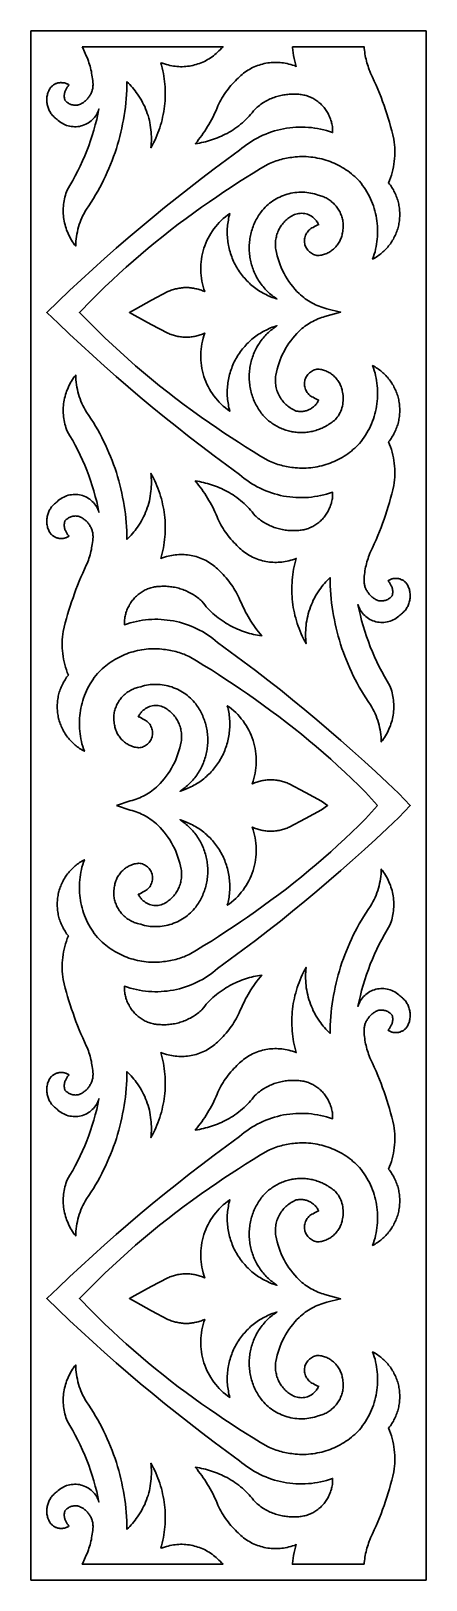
# Model space of a CAD drawing. Header units: centimetres. Extents: x 6.5 to 11.1, y -9 to 9.
import ezdxf

# ---------------------------------------------------------------- set-up
doc = ezdxf.new("R2010")
doc.units = ezdxf.units.CM
doc.header["$MEASUREMENT"] = 0
doc.layers.add('layer 1', color=7, linetype='Continuous')

msp = doc.modelspace()

# ---------------------------------------------------------------- linework, layer by layer
at = {"layer": 'layer 1', "color": 250, "lineweight": 30}
for points, knots in [([(6.48485, 9.00077), (6.48485, 9.00077), (11.07694, 9.00077), (11.07694, 9.00077), (11.07694, 9.00077), (11.07694, 9.00077), (11.07694, -9.00021), (11.07694, -9.00021), (11.07694, -9.00021), (11.07694, -9.00021), (6.48485, -9.00021), (6.48485, -9.00021), (6.48485, -9.00021), (6.48485, -9.00021), (6.48485, 9.00077), (6.48485, 9.00077)], [0, 0, 0, 0, 0.2, 0.2, 0.2, 0.2, 0.4, 0.4, 0.4, 0.4, 0.6, 0.6, 0.6, 0.6, 1, 1, 1, 1]), ([(7.08036, 8.81709), (7.08036, 8.81709), (8.71715, 8.81709), (8.71715, 8.81709), (8.71715, 8.81709), (8.71715, 8.81709), (8.7006, 8.80122), (8.7006, 8.80122), (8.7006, 8.80122), (8.7006, 8.80122), (8.68284, 8.78272), (8.68284, 8.78272), (8.68284, 8.78272), (8.68284, 8.78272), (8.66878, 8.76866), (8.66878, 8.76866), (8.66878, 8.76866), (8.66878, 8.76866), (8.65324, 8.75386), (8.65324, 8.75386), (8.65324, 8.75386), (8.65324, 8.75386), (8.63919, 8.7398), (8.63919, 8.7398), (8.63919, 8.7398), (8.63919, 8.7398), (8.62291, 8.72574), (8.62291, 8.72574), (8.62291, 8.72574), (8.62291, 8.72574), (8.60662, 8.71389), (8.60662, 8.71389), (8.60662, 8.71389), (8.60662, 8.71389), (8.59034, 8.70131), (8.59034, 8.70131), (8.59034, 8.70131), (8.59034, 8.70131), (8.57332, 8.68948), (8.57332, 8.68948), (8.57332, 8.68948), (8.57332, 8.68948), (8.5563, 8.67764), (8.5563, 8.67764), (8.5563, 8.67764), (8.5563, 8.67764), (8.53854, 8.66802), (8.53854, 8.66802), (8.53854, 8.66802), (8.53854, 8.66802), (8.52003, 8.65766), (8.52003, 8.65766), (8.52003, 8.65766), (8.52003, 8.65766), (8.50228, 8.64804), (8.50228, 8.64804), (8.50228, 8.64804), (8.50228, 8.64804), (8.48304, 8.63916), (8.48304, 8.63916), (8.48304, 8.63916), (8.48304, 8.63916), (8.46454, 8.63102), (8.46454, 8.63102), (8.46454, 8.63102), (8.46454, 8.63102), (8.4453, 8.62435), (8.4453, 8.62435), (8.4453, 8.62435), (8.4453, 8.62435), (8.42531, 8.61769), (8.42531, 8.61769), (8.42531, 8.61769), (8.42531, 8.61769), (8.40608, 8.61103), (8.40608, 8.61103), (8.40608, 8.61103), (8.40608, 8.61103), (8.3861, 8.60585), (8.3861, 8.60585), (8.3861, 8.60585), (8.3861, 8.60585), (8.36612, 8.60067), (8.36612, 8.60067), (8.36612, 8.60067), (8.36612, 8.60067), (8.3454, 8.59697), (8.3454, 8.59697), (8.3454, 8.59697), (8.3454, 8.59697), (8.32615, 8.59327), (8.32615, 8.59327), (8.32615, 8.59327), (8.32615, 8.59327), (8.30544, 8.59031), (8.30544, 8.59031), (8.30544, 8.59031), (8.30544, 8.59031), (8.28398, 8.5881), (8.28398, 8.5881), (8.28398, 8.5881), (8.28398, 8.5881), (8.264, 8.58662), (8.264, 8.58662), (8.264, 8.58662), (8.264, 8.58662), (8.24328, 8.58588), (8.24328, 8.58588), (8.24328, 8.58588), (8.24328, 8.58588), (8.22329, 8.58588), (8.22329, 8.58588), (8.22329, 8.58588), (8.22329, 8.58588), (8.20183, 8.58662), (8.20183, 8.58662), (8.20183, 8.58662), (8.20183, 8.58662), (8.18186, 8.5881), (8.18186, 8.5881), (8.18186, 8.5881), (8.18186, 8.5881), (8.16114, 8.59031), (8.16114, 8.59031), (8.16114, 8.59031), (8.16114, 8.59031), (8.14115, 8.59327), (8.14115, 8.59327), (8.14115, 8.59327), (8.14115, 8.59327), (8.12043, 8.59623), (8.12043, 8.59623), (8.12043, 8.59623), (8.12043, 8.59623), (8.09971, 8.60067), (8.09971, 8.60067), (8.09971, 8.60067), (8.09971, 8.60067), (8.08048, 8.60585), (8.08048, 8.60585), (8.08048, 8.60585), (8.08048, 8.60585), (8.05828, 8.61103), (8.05828, 8.61103), (8.05828, 8.61103), (8.05828, 8.61103), (8.03681, 8.61769), (8.03681, 8.61769), (8.03681, 8.61769), (8.03681, 8.61769), (8.01535, 8.62509), (8.01535, 8.62509), (8.01535, 8.62509), (8.01535, 8.62509), (7.99463, 8.6325), (7.99463, 8.6325), (7.99463, 8.6325), (7.99463, 8.6325), (8.00277, 8.60215), (8.00277, 8.60215), (8.00277, 8.60215), (8.00277, 8.60215), (8.01091, 8.57108), (8.01091, 8.57108), (8.01091, 8.57108), (8.01091, 8.57108), (8.01757, 8.53926), (8.01757, 8.53926), (8.01757, 8.53926), (8.01757, 8.53926), (8.02423, 8.50817), (8.02423, 8.50817), (8.02423, 8.50817), (8.02423, 8.50817), (8.02941, 8.4771), (8.02941, 8.4771), (8.02941, 8.4771), (8.02941, 8.4771), (8.03459, 8.44528), (8.03459, 8.44528), (8.03459, 8.44528), (8.03459, 8.44528), (8.03829, 8.41345), (8.03829, 8.41345), (8.03829, 8.41345), (8.03829, 8.41345), (8.04125, 8.38163), (8.04125, 8.38163), (8.04125, 8.38163), (8.04125, 8.38163), (8.04347, 8.34982), (8.04347, 8.34982), (8.04347, 8.34982), (8.04347, 8.34982), (8.04495, 8.31725), (8.04495, 8.31725), (8.04495, 8.31725), (8.04495, 8.31725), (8.04569, 8.28617), (8.04569, 8.28617), (8.04569, 8.28617), (8.04569, 8.28617), (8.04569, 8.25436), (8.04569, 8.25436), (8.04569, 8.25436), (8.04569, 8.25436), (8.04495, 8.22179), (8.04495, 8.22179), (8.04495, 8.22179), (8.04495, 8.22179), (8.04347, 8.18997), (8.04347, 8.18997), (8.04347, 8.18997), (8.04347, 8.18997), (8.04051, 8.15816), (8.04051, 8.15816), (8.04051, 8.15816), (8.04051, 8.15816), (8.03755, 8.12559), (8.03755, 8.12559), (8.03755, 8.12559), (8.03755, 8.12559), (8.03311, 8.09451), (8.03311, 8.09451), (8.03311, 8.09451), (8.03311, 8.09451), (8.02793, 8.06343), (8.02793, 8.06343), (8.02793, 8.06343), (8.02793, 8.06343), (8.02201, 8.03087), (8.02201, 8.03087), (8.02201, 8.03087), (8.02201, 8.03087), (8.01535, 7.99979), (8.01535, 7.99979), (8.01535, 7.99979), (8.01535, 7.99979), (8.00795, 7.96945), (8.00795, 7.96945), (8.00795, 7.96945), (8.00795, 7.96945), (8.00055, 7.93762), (8.00055, 7.93762), (8.00055, 7.93762), (8.00055, 7.93762), (7.99167, 7.90729), (7.99167, 7.90729), (7.99167, 7.90729), (7.99167, 7.90729), (7.98206, 7.87695), (7.98206, 7.87695), (7.98206, 7.87695), (7.98206, 7.87695), (7.9717, 7.84586), (7.9717, 7.84586), (7.9717, 7.84586), (7.9717, 7.84586), (7.9606, 7.81627), (7.9606, 7.81627), (7.9606, 7.81627), (7.9606, 7.81627), (7.94875, 7.78741), (7.94875, 7.78741), (7.94875, 7.78741), (7.94875, 7.78741), (7.93617, 7.75706), (7.93617, 7.75706), (7.93617, 7.75706), (7.93617, 7.75706), (7.92285, 7.7282), (7.92285, 7.7282), (7.92285, 7.7282), (7.92285, 7.7282), (7.90879, 7.70009), (7.90879, 7.70009), (7.90879, 7.70009), (7.90879, 7.70009), (7.89399, 7.67122), (7.89399, 7.67122), (7.89399, 7.67122), (7.89399, 7.67122), (7.87846, 7.6431), (7.87846, 7.6431), (7.87846, 7.6431), (7.87846, 7.6431), (7.88142, 7.669), (7.88142, 7.669), (7.88142, 7.669), (7.88142, 7.669), (7.88289, 7.69565), (7.88289, 7.69565), (7.88289, 7.69565), (7.88289, 7.69565), (7.88437, 7.7208), (7.88437, 7.7208), (7.88437, 7.7208), (7.88437, 7.7208), (7.88511, 7.74744), (7.88511, 7.74744), (7.88511, 7.74744), (7.88511, 7.74744), (7.88437, 7.77334), (7.88437, 7.77334), (7.88437, 7.77334), (7.88437, 7.77334), (7.88363, 7.79925), (7.88363, 7.79925), (7.88363, 7.79925), (7.88363, 7.79925), (7.88215, 7.82589), (7.88215, 7.82589), (7.88215, 7.82589), (7.88215, 7.82589), (7.8792, 7.85104), (7.8792, 7.85104), (7.8792, 7.85104), (7.8792, 7.85104), (7.8755, 7.87991), (7.8755, 7.87991), (7.8755, 7.87991), (7.8755, 7.87991), (7.8718, 7.90729), (7.8718, 7.90729), (7.8718, 7.90729), (7.8718, 7.90729), (7.86588, 7.9354), (7.86588, 7.9354), (7.86588, 7.9354), (7.86588, 7.9354), (7.86069, 7.96204), (7.86069, 7.96204), (7.86069, 7.96204), (7.86069, 7.96204), (7.85403, 7.98943), (7.85403, 7.98943), (7.85403, 7.98943), (7.85403, 7.98943), (7.84589, 8.01681), (7.84589, 8.01681), (7.84589, 8.01681), (7.84589, 8.01681), (7.83701, 8.0427), (7.83701, 8.0427), (7.83701, 8.0427), (7.83701, 8.0427), (7.82739, 8.07009), (7.82739, 8.07009), (7.82739, 8.07009), (7.82739, 8.07009), (7.81777, 8.09599), (7.81777, 8.09599), (7.81777, 8.09599), (7.81777, 8.09599), (7.80667, 8.12189), (7.80667, 8.12189), (7.80667, 8.12189), (7.80667, 8.12189), (7.79409, 8.14704), (7.79409, 8.14704), (7.79409, 8.14704), (7.79409, 8.14704), (7.78151, 8.17147), (7.78151, 8.17147), (7.78151, 8.17147), (7.78151, 8.17147), (7.7682, 8.19663), (7.7682, 8.19663), (7.7682, 8.19663), (7.7682, 8.19663), (7.75413, 8.22031), (7.75413, 8.22031), (7.75413, 8.22031), (7.75413, 8.22031), (7.73859, 8.24473), (7.73859, 8.24473), (7.73859, 8.24473), (7.73859, 8.24473), (7.72305, 8.26768), (7.72305, 8.26768), (7.72305, 8.26768), (7.72305, 8.26768), (7.70899, 8.28691), (7.70899, 8.28691), (7.70899, 8.28691), (7.70899, 8.28691), (7.69493, 8.30615), (7.69493, 8.30615), (7.69493, 8.30615), (7.69493, 8.30615), (7.68013, 8.32391), (7.68013, 8.32391), (7.68013, 8.32391), (7.68013, 8.32391), (7.66532, 8.34241), (7.66532, 8.34241), (7.66532, 8.34241), (7.66532, 8.34241), (7.64978, 8.35944), (7.64978, 8.35944), (7.64978, 8.35944), (7.64978, 8.35944), (7.63351, 8.37719), (7.63351, 8.37719), (7.63351, 8.37719), (7.63351, 8.37719), (7.61723, 8.39421), (7.61723, 8.39421), (7.61723, 8.39421), (7.61723, 8.39421), (7.60021, 8.41049), (7.60021, 8.41049), (7.60021, 8.41049), (7.60021, 8.41049), (7.59947, 8.36092), (7.59947, 8.36092), (7.59947, 8.36092), (7.59947, 8.36092), (7.59725, 8.31133), (7.59725, 8.31133), (7.59725, 8.31133), (7.59725, 8.31133), (7.59503, 8.2625), (7.59503, 8.2625), (7.59503, 8.2625), (7.59503, 8.2625), (7.59133, 8.21365), (7.59133, 8.21365), (7.59133, 8.21365), (7.59133, 8.21365), (7.58689, 8.16482), (7.58689, 8.16482), (7.58689, 8.16482), (7.58689, 8.16482), (7.58171, 8.11523), (7.58171, 8.11523), (7.58171, 8.11523), (7.58171, 8.11523), (7.57578, 8.06639), (7.57578, 8.06639), (7.57578, 8.06639), (7.57578, 8.06639), (7.56838, 8.01755), (7.56838, 8.01755), (7.56838, 8.01755), (7.56838, 8.01755), (7.5595, 7.96945), (7.5595, 7.96945), (7.5595, 7.96945), (7.5595, 7.96945), (7.55062, 7.92061), (7.55062, 7.92061), (7.55062, 7.92061), (7.55062, 7.92061), (7.54027, 7.8725), (7.54027, 7.8725), (7.54027, 7.8725), (7.54027, 7.8725), (7.52991, 7.82441), (7.52991, 7.82441), (7.52991, 7.82441), (7.52991, 7.82441), (7.51807, 7.7763), (7.51807, 7.7763), (7.51807, 7.7763), (7.51807, 7.7763), (7.50549, 7.72894), (7.50549, 7.72894), (7.50549, 7.72894), (7.50549, 7.72894), (7.49217, 7.68158), (7.49217, 7.68158), (7.49217, 7.68158), (7.49217, 7.68158), (7.47736, 7.63422), (7.47736, 7.63422), (7.47736, 7.63422), (7.47736, 7.63422), (7.46182, 7.5876), (7.46182, 7.5876), (7.46182, 7.5876), (7.46182, 7.5876), (7.44554, 7.54098), (7.44554, 7.54098), (7.44554, 7.54098), (7.44554, 7.54098), (7.42853, 7.49435), (7.42853, 7.49435), (7.42853, 7.49435), (7.42853, 7.49435), (7.41003, 7.44848), (7.41003, 7.44848), (7.41003, 7.44848), (7.41003, 7.44848), (7.39153, 7.40334), (7.39153, 7.40334), (7.39153, 7.40334), (7.39153, 7.40334), (7.37154, 7.3582), (7.37154, 7.3582), (7.37154, 7.3582), (7.37154, 7.3582), (7.35156, 7.31306), (7.35156, 7.31306), (7.35156, 7.31306), (7.35156, 7.31306), (7.32937, 7.26866), (7.32937, 7.26866), (7.32937, 7.26866), (7.32937, 7.26866), (7.30791, 7.225), (7.30791, 7.225), (7.30791, 7.225), (7.30791, 7.225), (7.28422, 7.18133), (7.28422, 7.18133), (7.28422, 7.18133), (7.28422, 7.18133), (7.26054, 7.13842), (7.26054, 7.13842), (7.26054, 7.13842), (7.26054, 7.13842), (7.23538, 7.09623), (7.23538, 7.09623), (7.23538, 7.09623), (7.23538, 7.09623), (7.21023, 7.05406), (7.21023, 7.05406), (7.21023, 7.05406), (7.21023, 7.05406), (7.18358, 7.01187), (7.18358, 7.01187), (7.18358, 7.01187), (7.18358, 7.01187), (7.15694, 6.97043), (7.15694, 6.97043), (7.15694, 6.97043), (7.15694, 6.97043), (7.12882, 6.92974), (7.12882, 6.92974), (7.12882, 6.92974), (7.12882, 6.92974), (7.11477, 6.90605), (7.11477, 6.90605), (7.11477, 6.90605), (7.11477, 6.90605), (7.10143, 6.88015), (7.10143, 6.88015), (7.10143, 6.88015), (7.10143, 6.88015), (7.08812, 6.85573), (7.08812, 6.85573), (7.08812, 6.85573), (7.08812, 6.85573), (7.07702, 6.82909), (7.07702, 6.82909), (7.07702, 6.82909), (7.07702, 6.82909), (7.06592, 6.80393), (7.06592, 6.80393), (7.06592, 6.80393), (7.06592, 6.80393), (7.0563, 6.77729), (7.0563, 6.77729), (7.0563, 6.77729), (7.0563, 6.77729), (7.04668, 6.75065), (7.04668, 6.75065), (7.04668, 6.75065), (7.04668, 6.75065), (7.03854, 6.72327), (7.03854, 6.72327), (7.03854, 6.72327), (7.03854, 6.72327), (7.03114, 6.69589), (7.03114, 6.69589), (7.03114, 6.69589), (7.03114, 6.69589), (7.02522, 6.66851), (7.02522, 6.66851), (7.02522, 6.66851), (7.02522, 6.66851), (7.0193, 6.64112), (7.0193, 6.64112), (7.0193, 6.64112), (7.0193, 6.64112), (7.01486, 6.61301), (7.01486, 6.61301), (7.01486, 6.61301), (7.01486, 6.61301), (7.01115, 6.58489), (7.01115, 6.58489), (7.01115, 6.58489), (7.01115, 6.58489), (7.00819, 6.55677), (7.00819, 6.55677), (7.00819, 6.55677), (7.00819, 6.55677), (7.00597, 6.52864), (7.00597, 6.52864), (7.00597, 6.52864), (7.00597, 6.52864), (7.00523, 6.50053), (7.00523, 6.50053), (7.00523, 6.50053), (7.00523, 6.50053), (6.99192, 6.51754), (6.99192, 6.51754), (6.99192, 6.51754), (6.99192, 6.51754), (6.97934, 6.5353), (6.97934, 6.5353), (6.97934, 6.5353), (6.97934, 6.5353), (6.9675, 6.55233), (6.9675, 6.55233), (6.9675, 6.55233), (6.9675, 6.55233), (6.95566, 6.57083), (6.95566, 6.57083), (6.95566, 6.57083), (6.95566, 6.57083), (6.94456, 6.59007), (6.94456, 6.59007), (6.94456, 6.59007), (6.94456, 6.59007), (6.93494, 6.60857), (6.93494, 6.60857), (6.93494, 6.60857), (6.93494, 6.60857), (6.92532, 6.6278), (6.92532, 6.6278), (6.92532, 6.6278), (6.92532, 6.6278), (6.91569, 6.64705), (6.91569, 6.64705), (6.91569, 6.64705), (6.91569, 6.64705), (6.90755, 6.66777), (6.90755, 6.66777), (6.90755, 6.66777), (6.90755, 6.66777), (6.89941, 6.68775), (6.89941, 6.68775), (6.89941, 6.68775), (6.89941, 6.68775), (6.89275, 6.70773), (6.89275, 6.70773), (6.89275, 6.70773), (6.89275, 6.70773), (6.88684, 6.72918), (6.88684, 6.72918), (6.88684, 6.72918), (6.88684, 6.72918), (6.88092, 6.74917), (6.88092, 6.74917), (6.88092, 6.74917), (6.88092, 6.74917), (6.87574, 6.77063), (6.87574, 6.77063), (6.87574, 6.77063), (6.87574, 6.77063), (6.8713, 6.79135), (6.8713, 6.79135), (6.8713, 6.79135), (6.8713, 6.79135), (6.8676, 6.81281), (6.8676, 6.81281), (6.8676, 6.81281), (6.8676, 6.81281), (6.86464, 6.83428), (6.86464, 6.83428), (6.86464, 6.83428), (6.86464, 6.83428), (6.86242, 6.85573), (6.86242, 6.85573), (6.86242, 6.85573), (6.86242, 6.85573), (6.86094, 6.87719), (6.86094, 6.87719), (6.86094, 6.87719), (6.86094, 6.87719), (6.8602, 6.89865), (6.8602, 6.89865), (6.8602, 6.89865), (6.8602, 6.89865), (6.85946, 6.92011), (6.85946, 6.92011), (6.85946, 6.92011), (6.85946, 6.92011), (6.8602, 6.94232), (6.8602, 6.94232), (6.8602, 6.94232), (6.8602, 6.94232), (6.86168, 6.96377), (6.86168, 6.96377), (6.86168, 6.96377), (6.86168, 6.96377), (6.8639, 6.98523), (6.8639, 6.98523), (6.8639, 6.98523), (6.8639, 6.98523), (6.86686, 7.00669), (6.86686, 7.00669), (6.86686, 7.00669), (6.86686, 7.00669), (6.86982, 7.02742), (6.86982, 7.02742), (6.86982, 7.02742), (6.86982, 7.02742), (6.87426, 7.04962), (6.87426, 7.04962), (6.87426, 7.04962), (6.87426, 7.04962), (6.8787, 7.06959), (6.8787, 7.06959), (6.8787, 7.06959), (6.8787, 7.06959), (6.88462, 7.09105), (6.88462, 7.09105), (6.88462, 7.09105), (6.88462, 7.09105), (6.89053, 7.11177), (6.89053, 7.11177), (6.89053, 7.11177), (6.89053, 7.11177), (6.89719, 7.1325), (6.89719, 7.1325), (6.89719, 7.1325), (6.89719, 7.1325), (6.90459, 7.15174), (6.90459, 7.15174), (6.90459, 7.15174), (6.90459, 7.15174), (6.9379, 7.20649), (6.9379, 7.20649), (6.9379, 7.20649), (6.9379, 7.20649), (6.96972, 7.262), (6.96972, 7.262), (6.96972, 7.262), (6.96972, 7.262), (7.00005, 7.31824), (7.00005, 7.31824), (7.00005, 7.31824), (7.00005, 7.31824), (7.02966, 7.37448), (7.02966, 7.37448), (7.02966, 7.37448), (7.02966, 7.37448), (7.05778, 7.43146), (7.05778, 7.43146), (7.05778, 7.43146), (7.05778, 7.43146), (7.08368, 7.48991), (7.08368, 7.48991), (7.08368, 7.48991), (7.08368, 7.48991), (7.10959, 7.54838), (7.10959, 7.54838), (7.10959, 7.54838), (7.10959, 7.54838), (7.13326, 7.60759), (7.13326, 7.60759), (7.13326, 7.60759), (7.13326, 7.60759), (7.1562, 7.66678), (7.1562, 7.66678), (7.1562, 7.66678), (7.1562, 7.66678), (7.17692, 7.72672), (7.17692, 7.72672), (7.17692, 7.72672), (7.17692, 7.72672), (7.1969, 7.78741), (7.1969, 7.78741), (7.1969, 7.78741), (7.1969, 7.78741), (7.21615, 7.84808), (7.21615, 7.84808), (7.21615, 7.84808), (7.21615, 7.84808), (7.23242, 7.90951), (7.23242, 7.90951), (7.23242, 7.90951), (7.23242, 7.90951), (7.2487, 7.97167), (7.2487, 7.97167), (7.2487, 7.97167), (7.2487, 7.97167), (7.26276, 8.03309), (7.26276, 8.03309), (7.26276, 8.03309), (7.26276, 8.03309), (7.27534, 8.09599), (7.27534, 8.09599), (7.27534, 8.09599), (7.27534, 8.09599), (7.26942, 8.07749), (7.26942, 8.07749), (7.26942, 8.07749), (7.26942, 8.07749), (7.26276, 8.06046), (7.26276, 8.06046), (7.26276, 8.06046), (7.26276, 8.06046), (7.25462, 8.04344), (7.25462, 8.04344), (7.25462, 8.04344), (7.25462, 8.04344), (7.245, 8.02791), (7.245, 8.02791), (7.245, 8.02791), (7.245, 8.02791), (7.23464, 8.01163), (7.23464, 8.01163), (7.23464, 8.01163), (7.23464, 8.01163), (7.22281, 7.99683), (7.22281, 7.99683), (7.22281, 7.99683), (7.22281, 7.99683), (7.21097, 7.98277), (7.21097, 7.98277), (7.21097, 7.98277), (7.21097, 7.98277), (7.19764, 7.96945), (7.19764, 7.96945), (7.19764, 7.96945), (7.19764, 7.96945), (7.18358, 7.95612), (7.18358, 7.95612), (7.18358, 7.95612), (7.18358, 7.95612), (7.16878, 7.94428), (7.16878, 7.94428), (7.16878, 7.94428), (7.16878, 7.94428), (7.15324, 7.93466), (7.15324, 7.93466), (7.15324, 7.93466), (7.15324, 7.93466), (7.13696, 7.92505), (7.13696, 7.92505), (7.13696, 7.92505), (7.13696, 7.92505), (7.12068, 7.91617), (7.12068, 7.91617), (7.12068, 7.91617), (7.12068, 7.91617), (7.10291, 7.90877), (7.10291, 7.90877), (7.10291, 7.90877), (7.10291, 7.90877), (7.08516, 7.90211), (7.08516, 7.90211), (7.08516, 7.90211), (7.08516, 7.90211), (7.0674, 7.89693), (7.0674, 7.89693), (7.0674, 7.89693), (7.0674, 7.89693), (7.04816, 7.89249), (7.04816, 7.89249), (7.04816, 7.89249), (7.04816, 7.89249), (7.0304, 7.89027), (7.0304, 7.89027), (7.0304, 7.89027), (7.0304, 7.89027), (7.01115, 7.88879), (7.01115, 7.88879), (7.01115, 7.88879), (7.01115, 7.88879), (6.99192, 7.88879), (6.99192, 7.88879), (6.99192, 7.88879), (6.99192, 7.88879), (6.97342, 7.88953), (6.97342, 7.88953), (6.97342, 7.88953), (6.97342, 7.88953), (6.95492, 7.89027), (6.95492, 7.89027), (6.95492, 7.89027), (6.95492, 7.89027), (6.93642, 7.89397), (6.93642, 7.89397), (6.93642, 7.89397), (6.93642, 7.89397), (6.91792, 7.89841), (6.91792, 7.89841), (6.91792, 7.89841), (6.91792, 7.89841), (6.89941, 7.90359), (6.89941, 7.90359), (6.89941, 7.90359), (6.89941, 7.90359), (6.8824, 7.91099), (6.8824, 7.91099), (6.8824, 7.91099), (6.8824, 7.91099), (6.86538, 7.91839), (6.86538, 7.91839), (6.86538, 7.91839), (6.86538, 7.91839), (6.84836, 7.92801), (6.84836, 7.92801), (6.84836, 7.92801), (6.84836, 7.92801), (6.83282, 7.93688), (6.83282, 7.93688), (6.83282, 7.93688), (6.83282, 7.93688), (6.81727, 7.94798), (6.81727, 7.94798), (6.81727, 7.94798), (6.81727, 7.94798), (6.80247, 7.96056), (6.80247, 7.96056), (6.80247, 7.96056), (6.80247, 7.96056), (6.78915, 7.97315), (6.78915, 7.97315), (6.78915, 7.97315), (6.78915, 7.97315), (6.7788, 7.98055), (6.7788, 7.98055), (6.7788, 7.98055), (6.7788, 7.98055), (6.76844, 7.98795), (6.76844, 7.98795), (6.76844, 7.98795), (6.76844, 7.98795), (6.75882, 7.99609), (6.75882, 7.99609), (6.75882, 7.99609), (6.75882, 7.99609), (6.74994, 8.00497), (6.74994, 8.00497), (6.74994, 8.00497), (6.74994, 8.00497), (6.74106, 8.01385), (6.74106, 8.01385), (6.74106, 8.01385), (6.74106, 8.01385), (6.73292, 8.02347), (6.73292, 8.02347), (6.73292, 8.02347), (6.73292, 8.02347), (6.72477, 8.03309), (6.72477, 8.03309), (6.72477, 8.03309), (6.72477, 8.03309), (6.71737, 8.04344), (6.71737, 8.04344), (6.71737, 8.04344), (6.71737, 8.04344), (6.70997, 8.0538), (6.70997, 8.0538), (6.70997, 8.0538), (6.70997, 8.0538), (6.70405, 8.06491), (6.70405, 8.06491), (6.70405, 8.06491), (6.70405, 8.06491), (6.69813, 8.07527), (6.69813, 8.07527), (6.69813, 8.07527), (6.69813, 8.07527), (6.69295, 8.08711), (6.69295, 8.08711), (6.69295, 8.08711), (6.69295, 8.08711), (6.68777, 8.09895), (6.68777, 8.09895), (6.68777, 8.09895), (6.68777, 8.09895), (6.68333, 8.11079), (6.68333, 8.11079), (6.68333, 8.11079), (6.68333, 8.11079), (6.67963, 8.12189), (6.67963, 8.12189), (6.67963, 8.12189), (6.67963, 8.12189), (6.67593, 8.13447), (6.67593, 8.13447), (6.67593, 8.13447), (6.67593, 8.13447), (6.67372, 8.14704), (6.67372, 8.14704), (6.67372, 8.14704), (6.67372, 8.14704), (6.6715, 8.15964), (6.6715, 8.15964), (6.6715, 8.15964), (6.6715, 8.15964), (6.67002, 8.17147), (6.67002, 8.17147), (6.67002, 8.17147), (6.67002, 8.17147), (6.66854, 8.18405), (6.66854, 8.18405), (6.66854, 8.18405), (6.66854, 8.18405), (6.66854, 8.19737), (6.66854, 8.19737), (6.66854, 8.19737), (6.66854, 8.19737), (6.66854, 8.20995), (6.66854, 8.20995), (6.66854, 8.20995), (6.66854, 8.20995), (6.66928, 8.22179), (6.66928, 8.22179), (6.66928, 8.22179), (6.66928, 8.22179), (6.67076, 8.23437), (6.67076, 8.23437), (6.67076, 8.23437), (6.67076, 8.23437), (6.67298, 8.24695), (6.67298, 8.24695), (6.67298, 8.24695), (6.67298, 8.24695), (6.67519, 8.25954), (6.67519, 8.25954), (6.67519, 8.25954), (6.67519, 8.25954), (6.67889, 8.27137), (6.67889, 8.27137), (6.67889, 8.27137), (6.67889, 8.27137), (6.68259, 8.28321), (6.68259, 8.28321), (6.68259, 8.28321), (6.68259, 8.28321), (6.68703, 8.29579), (6.68703, 8.29579), (6.68703, 8.29579), (6.68703, 8.29579), (6.69147, 8.30689), (6.69147, 8.30689), (6.69147, 8.30689), (6.69147, 8.30689), (6.69665, 8.31799), (6.69665, 8.31799), (6.69665, 8.31799), (6.69665, 8.31799), (6.70257, 8.32983), (6.70257, 8.32983), (6.70257, 8.32983), (6.70257, 8.32983), (6.70775, 8.33649), (6.70775, 8.33649), (6.70775, 8.33649), (6.70775, 8.33649), (6.71145, 8.34241), (6.71145, 8.34241), (6.71145, 8.34241), (6.71145, 8.34241), (6.71737, 8.34908), (6.71737, 8.34908), (6.71737, 8.34908), (6.71737, 8.34908), (6.72255, 8.35352), (6.72255, 8.35352), (6.72255, 8.35352), (6.72255, 8.35352), (6.72847, 8.35944), (6.72847, 8.35944), (6.72847, 8.35944), (6.72847, 8.35944), (6.7344, 8.36462), (6.7344, 8.36462), (6.7344, 8.36462), (6.7344, 8.36462), (6.74106, 8.3698), (6.74106, 8.3698), (6.74106, 8.3698), (6.74106, 8.3698), (6.74772, 8.37424), (6.74772, 8.37424), (6.74772, 8.37424), (6.74772, 8.37424), (6.75364, 8.37867), (6.75364, 8.37867), (6.75364, 8.37867), (6.75364, 8.37867), (6.76104, 8.38237), (6.76104, 8.38237), (6.76104, 8.38237), (6.76104, 8.38237), (6.7677, 8.38607), (6.7677, 8.38607), (6.7677, 8.38607), (6.7677, 8.38607), (6.7751, 8.38903), (6.7751, 8.38903), (6.7751, 8.38903), (6.7751, 8.38903), (6.78249, 8.39199), (6.78249, 8.39199), (6.78249, 8.39199), (6.78249, 8.39199), (6.79063, 8.39495), (6.79063, 8.39495), (6.79063, 8.39495), (6.79063, 8.39495), (6.79803, 8.39643), (6.79803, 8.39643), (6.79803, 8.39643), (6.79803, 8.39643), (6.80543, 8.39865), (6.80543, 8.39865), (6.80543, 8.39865), (6.80543, 8.39865), (6.81357, 8.39939), (6.81357, 8.39939), (6.81357, 8.39939), (6.81357, 8.39939), (6.82171, 8.40013), (6.82171, 8.40013), (6.82171, 8.40013), (6.82171, 8.40013), (6.82986, 8.40087), (6.82986, 8.40087), (6.82986, 8.40087), (6.82986, 8.40087), (6.83726, 8.40087), (6.83726, 8.40087), (6.83726, 8.40087), (6.83726, 8.40087), (6.8454, 8.40013), (6.8454, 8.40013), (6.8454, 8.40013), (6.8454, 8.40013), (6.8528, 8.40013), (6.8528, 8.40013), (6.8528, 8.40013), (6.8528, 8.40013), (6.86094, 8.39939), (6.86094, 8.39939), (6.86094, 8.39939), (6.86094, 8.39939), (6.86908, 8.39791), (6.86908, 8.39791), (6.86908, 8.39791), (6.86908, 8.39791), (6.87648, 8.39643), (6.87648, 8.39643), (6.87648, 8.39643), (6.87648, 8.39643), (6.88462, 8.39421), (6.88462, 8.39421), (6.88462, 8.39421), (6.88462, 8.39421), (6.89201, 8.39125), (6.89201, 8.39125), (6.89201, 8.39125), (6.89201, 8.39125), (6.89867, 8.38829), (6.89867, 8.38829), (6.89867, 8.38829), (6.89867, 8.38829), (6.90607, 8.38533), (6.90607, 8.38533), (6.90607, 8.38533), (6.90607, 8.38533), (6.91347, 8.38163), (6.91347, 8.38163), (6.91347, 8.38163), (6.91347, 8.38163), (6.92014, 8.37719), (6.92014, 8.37719), (6.92014, 8.37719), (6.92014, 8.37719), (6.9268, 8.37276), (6.9268, 8.37276), (6.9268, 8.37276), (6.9268, 8.37276), (6.92162, 8.3661), (6.92162, 8.3661), (6.92162, 8.3661), (6.92162, 8.3661), (6.91569, 8.35944), (6.91569, 8.35944), (6.91569, 8.35944), (6.91569, 8.35944), (6.91051, 8.35278), (6.91051, 8.35278), (6.91051, 8.35278), (6.91051, 8.35278), (6.90607, 8.34611), (6.90607, 8.34611), (6.90607, 8.34611), (6.90607, 8.34611), (6.90089, 8.33871), (6.90089, 8.33871), (6.90089, 8.33871), (6.90089, 8.33871), (6.89719, 8.33131), (6.89719, 8.33131), (6.89719, 8.33131), (6.89719, 8.33131), (6.89275, 8.32317), (6.89275, 8.32317), (6.89275, 8.32317), (6.89275, 8.32317), (6.89053, 8.31503), (6.89053, 8.31503), (6.89053, 8.31503), (6.89053, 8.31503), (6.88684, 8.30837), (6.88684, 8.30837), (6.88684, 8.30837), (6.88684, 8.30837), (6.88314, 8.30171), (6.88314, 8.30171), (6.88314, 8.30171), (6.88314, 8.30171), (6.88018, 8.29431), (6.88018, 8.29431), (6.88018, 8.29431), (6.88018, 8.29431), (6.87796, 8.28691), (6.87796, 8.28691), (6.87796, 8.28691), (6.87796, 8.28691), (6.87574, 8.27951), (6.87574, 8.27951), (6.87574, 8.27951), (6.87574, 8.27951), (6.87426, 8.27211), (6.87426, 8.27211), (6.87426, 8.27211), (6.87426, 8.27211), (6.87278, 8.26398), (6.87278, 8.26398), (6.87278, 8.26398), (6.87278, 8.26398), (6.87204, 8.25732), (6.87204, 8.25732), (6.87204, 8.25732), (6.87204, 8.25732), (6.8713, 8.24917), (6.8713, 8.24917), (6.8713, 8.24917), (6.8713, 8.24917), (6.8713, 8.24103), (6.8713, 8.24103), (6.8713, 8.24103), (6.8713, 8.24103), (6.87204, 8.23363), (6.87204, 8.23363), (6.87204, 8.23363), (6.87204, 8.23363), (6.87278, 8.22549), (6.87278, 8.22549), (6.87278, 8.22549), (6.87278, 8.22549), (6.87426, 8.21809), (6.87426, 8.21809), (6.87426, 8.21809), (6.87426, 8.21809), (6.87574, 8.21069), (6.87574, 8.21069), (6.87574, 8.21069), (6.87574, 8.21069), (6.87796, 8.20329), (6.87796, 8.20329), (6.87796, 8.20329), (6.87796, 8.20329), (6.88018, 8.19589), (6.88018, 8.19589), (6.88018, 8.19589), (6.88018, 8.19589), (6.88757, 8.18775), (6.88757, 8.18775), (6.88757, 8.18775), (6.88757, 8.18775), (6.89497, 8.18035), (6.89497, 8.18035), (6.89497, 8.18035), (6.89497, 8.18035), (6.90311, 8.17295), (6.90311, 8.17295), (6.90311, 8.17295), (6.90311, 8.17295), (6.91199, 8.16703), (6.91199, 8.16703), (6.91199, 8.16703), (6.91199, 8.16703), (6.92088, 8.16112), (6.92088, 8.16112), (6.92088, 8.16112), (6.92088, 8.16112), (6.9305, 8.15592), (6.9305, 8.15592), (6.9305, 8.15592), (6.9305, 8.15592), (6.93938, 8.15148), (6.93938, 8.15148), (6.93938, 8.15148), (6.93938, 8.15148), (6.94974, 8.14704), (6.94974, 8.14704), (6.94974, 8.14704), (6.94974, 8.14704), (6.9601, 8.14409), (6.9601, 8.14409), (6.9601, 8.14409), (6.9601, 8.14409), (6.97046, 8.14113), (6.97046, 8.14113), (6.97046, 8.14113), (6.97046, 8.14113), (6.98156, 8.13965), (6.98156, 8.13965), (6.98156, 8.13965), (6.98156, 8.13965), (6.99118, 8.13817), (6.99118, 8.13817), (6.99118, 8.13817), (6.99118, 8.13817), (7.00227, 8.13817), (7.00227, 8.13817), (7.00227, 8.13817), (7.00227, 8.13817), (7.01338, 8.13817), (7.01338, 8.13817), (7.01338, 8.13817), (7.01338, 8.13817), (7.02448, 8.13891), (7.02448, 8.13891), (7.02448, 8.13891), (7.02448, 8.13891), (7.0341, 8.14113), (7.0341, 8.14113), (7.0341, 8.14113), (7.0341, 8.14113), (7.04372, 8.14409), (7.04372, 8.14409), (7.04372, 8.14409), (7.04372, 8.14409), (7.0526, 8.14852), (7.0526, 8.14852), (7.0526, 8.14852), (7.0526, 8.14852), (7.06222, 8.15222), (7.06222, 8.15222), (7.06222, 8.15222), (7.06222, 8.15222), (7.0711, 8.15666), (7.0711, 8.15666), (7.0711, 8.15666), (7.0711, 8.15666), (7.07924, 8.16186), (7.07924, 8.16186), (7.07924, 8.16186), (7.07924, 8.16186), (7.08738, 8.16703), (7.08738, 8.16703), (7.08738, 8.16703), (7.08738, 8.16703), (7.09626, 8.17147), (7.09626, 8.17147), (7.09626, 8.17147), (7.09626, 8.17147), (7.10439, 8.17739), (7.10439, 8.17739), (7.10439, 8.17739), (7.10439, 8.17739), (7.11255, 8.18405), (7.11255, 8.18405), (7.11255, 8.18405), (7.11255, 8.18405), (7.11994, 8.19071), (7.11994, 8.19071), (7.11994, 8.19071), (7.11994, 8.19071), (7.1266, 8.19737), (7.1266, 8.19737), (7.1266, 8.19737), (7.1266, 8.19737), (7.134, 8.20403), (7.134, 8.20403), (7.134, 8.20403), (7.134, 8.20403), (7.14066, 8.21143), (7.14066, 8.21143), (7.14066, 8.21143), (7.14066, 8.21143), (7.14732, 8.21883), (7.14732, 8.21883), (7.14732, 8.21883), (7.14732, 8.21883), (7.15324, 8.22623), (7.15324, 8.22623), (7.15324, 8.22623), (7.15324, 8.22623), (7.15916, 8.23437), (7.15916, 8.23437), (7.15916, 8.23437), (7.15916, 8.23437), (7.16508, 8.24251), (7.16508, 8.24251), (7.16508, 8.24251), (7.16508, 8.24251), (7.17026, 8.25138), (7.17026, 8.25138), (7.17026, 8.25138), (7.17026, 8.25138), (7.1747, 8.26028), (7.1747, 8.26028), (7.1747, 8.26028), (7.1747, 8.26028), (7.17914, 8.26842), (7.17914, 8.26842), (7.17914, 8.26842), (7.17914, 8.26842), (7.18358, 8.27729), (7.18358, 8.27729), (7.18358, 8.27729), (7.18358, 8.27729), (7.18728, 8.28691), (7.18728, 8.28691), (7.18728, 8.28691), (7.18728, 8.28691), (7.19098, 8.29579), (7.19098, 8.29579), (7.19098, 8.29579), (7.19098, 8.29579), (7.19468, 8.30541), (7.19468, 8.30541), (7.19468, 8.30541), (7.19468, 8.30541), (7.1969, 8.31429), (7.1969, 8.31429), (7.1969, 8.31429), (7.1969, 8.31429), (7.19986, 8.32391), (7.19986, 8.32391), (7.19986, 8.32391), (7.19986, 8.32391), (7.20209, 8.33427), (7.20209, 8.33427), (7.20209, 8.33427), (7.20209, 8.33427), (7.20357, 8.34389), (7.20357, 8.34389), (7.20357, 8.34389), (7.20357, 8.34389), (7.20505, 8.35352), (7.20505, 8.35352), (7.20505, 8.35352), (7.20505, 8.35352), (7.20579, 8.36314), (7.20579, 8.36314), (7.20579, 8.36314), (7.20579, 8.36314), (7.20653, 8.3735), (7.20653, 8.3735), (7.20653, 8.3735), (7.20653, 8.3735), (7.20653, 8.38311), (7.20653, 8.38311), (7.20653, 8.38311), (7.20653, 8.38311), (7.20505, 8.40383), (7.20505, 8.40383), (7.20505, 8.40383), (7.20505, 8.40383), (7.20283, 8.42529), (7.20283, 8.42529), (7.20283, 8.42529), (7.20283, 8.42529), (7.2006, 8.44602), (7.2006, 8.44602), (7.2006, 8.44602), (7.2006, 8.44602), (7.19764, 8.46748), (7.19764, 8.46748), (7.19764, 8.46748), (7.19764, 8.46748), (7.19394, 8.48893), (7.19394, 8.48893), (7.19394, 8.48893), (7.19394, 8.48893), (7.19024, 8.50891), (7.19024, 8.50891), (7.19024, 8.50891), (7.19024, 8.50891), (7.18654, 8.53037), (7.18654, 8.53037), (7.18654, 8.53037), (7.18654, 8.53037), (7.18136, 8.55036), (7.18136, 8.55036), (7.18136, 8.55036), (7.18136, 8.55036), (7.17618, 8.57108), (7.17618, 8.57108), (7.17618, 8.57108), (7.17618, 8.57108), (7.171, 8.59105), (7.171, 8.59105), (7.171, 8.59105), (7.171, 8.59105), (7.16508, 8.61177), (7.16508, 8.61177), (7.16508, 8.61177), (7.16508, 8.61177), (7.15916, 8.63176), (7.15916, 8.63176), (7.15916, 8.63176), (7.15916, 8.63176), (7.15176, 8.65174), (7.15176, 8.65174), (7.15176, 8.65174), (7.15176, 8.65174), (7.14436, 8.67172), (7.14436, 8.67172), (7.14436, 8.67172), (7.14436, 8.67172), (7.13622, 8.6917), (7.13622, 8.6917), (7.13622, 8.6917), (7.13622, 8.6917), (7.12808, 8.71093), (7.12808, 8.71093), (7.12808, 8.71093), (7.12808, 8.71093), (7.10737, 8.75756), (7.10737, 8.75756), (7.10737, 8.75756), (7.10737, 8.75756), (7.0859, 8.80417), (7.0859, 8.80417), (7.0859, 8.80417), (7.0859, 8.80417), (7.08036, 8.81709), (7.08036, 8.81709)], [0, 0, 0, 0, 0.00258398, 0.00258398, 0.00258398, 0.00258398, 0.00516796, 0.00516796, 0.00516796, 0.00516796, 0.00775194, 0.00775194, 0.00775194, 0.00775194, 0.01033592, 0.01033592, 0.01033592, 0.01033592, 0.0129199, 0.0129199, 0.0129199, 0.0129199, 0.01550388, 0.01550388, 0.01550388, 0.01550388, 0.01808786, 0.01808786, 0.01808786, 0.01808786, 0.02067183, 0.02067183, 0.02067183, 0.02067183, 0.02325581, 0.02325581, 0.02325581, 0.02325581, 0.02583979, 0.02583979, 0.02583979, 0.02583979, 0.02842377, 0.02842377, 0.02842377, 0.02842377, 0.03100775, 0.03100775, 0.03100775, 0.03100775, 0.03359173, 0.03359173, 0.03359173, 0.03359173, 0.03617571, 0.03617571, 0.03617571, 0.03617571, 0.03875969, 0.03875969, 0.03875969, 0.03875969, 0.04134367, 0.04134367, 0.04134367, 0.04134367, 0.04392765, 0.04392765, 0.04392765, 0.04392765, 0.04651163, 0.04651163, 0.04651163, 0.04651163, 0.04909561, 0.04909561, 0.04909561, 0.04909561, 0.05167959, 0.05167959, 0.05167959, 0.05167959, 0.05426357, 0.05426357, 0.05426357, 0.05426357, 0.05684755, 0.05684755, 0.05684755, 0.05684755, 0.05943152, 0.05943152, 0.05943152, 0.05943152, 0.0620155, 0.0620155, 0.0620155, 0.0620155, 0.06459948, 0.06459948, 0.06459948, 0.06459948, 0.06718346, 0.06718346, 0.06718346, 0.06718346, 0.06976744, 0.06976744, 0.06976744, 0.06976744, 0.07235142, 0.07235142, 0.07235142, 0.07235142, 0.0749354, 0.0749354, 0.0749354, 0.0749354, 0.07751938, 0.07751938, 0.07751938, 0.07751938, 0.08010336, 0.08010336, 0.08010336, 0.08010336, 0.08268734, 0.08268734, 0.08268734, 0.08268734, 0.08527132, 0.08527132, 0.08527132, 0.08527132, 0.0878553, 0.0878553, 0.0878553, 0.0878553, 0.09043928, 0.09043928, 0.09043928, 0.09043928, 0.09302326, 0.09302326, 0.09302326, 0.09302326, 0.09560724, 0.09560724, 0.09560724, 0.09560724, 0.09819121, 0.09819121, 0.09819121, 0.09819121, 0.10077519, 0.10077519, 0.10077519, 0.10077519, 0.10335917, 0.10335917, 0.10335917, 0.10335917, 0.10594315, 0.10594315, 0.10594315, 0.10594315, 0.10852713, 0.10852713, 0.10852713, 0.10852713, 0.11111111, 0.11111111, 0.11111111, 0.11111111, 0.11369509, 0.11369509, 0.11369509, 0.11369509, 0.11627907, 0.11627907, 0.11627907, 0.11627907, 0.11886305, 0.11886305, 0.11886305, 0.11886305, 0.12144703, 0.12144703, 0.12144703, 0.12144703, 0.12403101, 0.12403101, 0.12403101, 0.12403101, 0.12661499, 0.12661499, 0.12661499, 0.12661499, 0.12919897, 0.12919897, 0.12919897, 0.12919897, 0.13178295, 0.13178295, 0.13178295, 0.13178295, 0.13436693, 0.13436693, 0.13436693, 0.13436693, 0.1369509, 0.1369509, 0.1369509, 0.1369509, 0.13953488, 0.13953488, 0.13953488, 0.13953488, 0.14211886, 0.14211886, 0.14211886, 0.14211886, 0.14470284, 0.14470284, 0.14470284, 0.14470284, 0.14728682, 0.14728682, 0.14728682, 0.14728682, 0.1498708, 0.1498708, 0.1498708, 0.1498708, 0.15245478, 0.15245478, 0.15245478, 0.15245478, 0.15503876, 0.15503876, 0.15503876, 0.15503876, 0.15762274, 0.15762274, 0.15762274, 0.15762274, 0.16020672, 0.16020672, 0.16020672, 0.16020672, 0.1627907, 0.1627907, 0.1627907, 0.1627907, 0.16537468, 0.16537468, 0.16537468, 0.16537468, 0.16795866, 0.16795866, 0.16795866, 0.16795866, 0.17054264, 0.17054264, 0.17054264, 0.17054264, 0.17312661, 0.17312661, 0.17312661, 0.17312661, 0.17571059, 0.17571059, 0.17571059, 0.17571059, 0.17829457, 0.17829457, 0.17829457, 0.17829457, 0.18087855, 0.18087855, 0.18087855, 0.18087855, 0.18346253, 0.18346253, 0.18346253, 0.18346253, 0.18604651, 0.18604651, 0.18604651, 0.18604651, 0.18863049, 0.18863049, 0.18863049, 0.18863049, 0.19121447, 0.19121447, 0.19121447, 0.19121447, 0.19379845, 0.19379845, 0.19379845, 0.19379845, 0.19638243, 0.19638243, 0.19638243, 0.19638243, 0.19896641, 0.19896641, 0.19896641, 0.19896641, 0.20155039, 0.20155039, 0.20155039, 0.20155039, 0.20413437, 0.20413437, 0.20413437, 0.20413437, 0.20671835, 0.20671835, 0.20671835, 0.20671835, 0.20930233, 0.20930233, 0.20930233, 0.20930233, 0.2118863, 0.2118863, 0.2118863, 0.2118863, 0.21447028, 0.21447028, 0.21447028, 0.21447028, 0.21705426, 0.21705426, 0.21705426, 0.21705426, 0.21963824, 0.21963824, 0.21963824, 0.21963824, 0.22222222, 0.22222222, 0.22222222, 0.22222222, 0.2248062, 0.2248062, 0.2248062, 0.2248062, 0.22739018, 0.22739018, 0.22739018, 0.22739018, 0.22997416, 0.22997416, 0.22997416, 0.22997416, 0.23255814, 0.23255814, 0.23255814, 0.23255814, 0.23514212, 0.23514212, 0.23514212, 0.23514212, 0.2377261, 0.2377261, 0.2377261, 0.2377261, 0.24031008, 0.24031008, 0.24031008, 0.24031008, 0.24289406, 0.24289406, 0.24289406, 0.24289406, 0.24547804, 0.24547804, 0.24547804, 0.24547804, 0.24806202, 0.24806202, 0.24806202, 0.24806202, 0.25064599, 0.25064599, 0.25064599, 0.25064599, 0.25322997, 0.25322997, 0.25322997, 0.25322997, 0.25581395, 0.25581395, 0.25581395, 0.25581395, 0.25839793, 0.25839793, 0.25839793, 0.25839793, 0.26098191, 0.26098191, 0.26098191, 0.26098191, 0.26356589, 0.26356589, 0.26356589, 0.26356589, 0.26614987, 0.26614987, 0.26614987, 0.26614987, 0.26873385, 0.26873385, 0.26873385, 0.26873385, 0.27131783, 0.27131783, 0.27131783, 0.27131783, 0.27390181, 0.27390181, 0.27390181, 0.27390181, 0.27648579, 0.27648579, 0.27648579, 0.27648579, 0.27906977, 0.27906977, 0.27906977, 0.27906977, 0.28165375, 0.28165375, 0.28165375, 0.28165375, 0.28423773, 0.28423773, 0.28423773, 0.28423773, 0.28682171, 0.28682171, 0.28682171, 0.28682171, 0.28940568, 0.28940568, 0.28940568, 0.28940568, 0.29198966, 0.29198966, 0.29198966, 0.29198966, 0.29457364, 0.29457364, 0.29457364, 0.29457364, 0.29715762, 0.29715762, 0.29715762, 0.29715762, 0.2997416, 0.2997416, 0.2997416, 0.2997416, 0.30232558, 0.30232558, 0.30232558, 0.30232558, 0.30490956, 0.30490956, 0.30490956, 0.30490956, 0.30749354, 0.30749354, 0.30749354, 0.30749354, 0.31007752, 0.31007752, 0.31007752, 0.31007752, 0.3126615, 0.3126615, 0.3126615, 0.3126615, 0.31524548, 0.31524548, 0.31524548, 0.31524548, 0.31782946, 0.31782946, 0.31782946, 0.31782946, 0.32041344, 0.32041344, 0.32041344, 0.32041344, 0.32299742, 0.32299742, 0.32299742, 0.32299742, 0.3255814, 0.3255814, 0.3255814, 0.3255814, 0.32816537, 0.32816537, 0.32816537, 0.32816537, 0.33074935, 0.33074935, 0.33074935, 0.33074935, 0.33333333, 0.33333333, 0.33333333, 0.33333333, 0.33591731, 0.33591731, 0.33591731, 0.33591731, 0.33850129, 0.33850129, 0.33850129, 0.33850129, 0.34108527, 0.34108527, 0.34108527, 0.34108527, 0.34366925, 0.34366925, 0.34366925, 0.34366925, 0.34625323, 0.34625323, 0.34625323, 0.34625323, 0.34883721, 0.34883721, 0.34883721, 0.34883721, 0.35142119, 0.35142119, 0.35142119, 0.35142119, 0.35400517, 0.35400517, 0.35400517, 0.35400517, 0.35658915, 0.35658915, 0.35658915, 0.35658915, 0.35917313, 0.35917313, 0.35917313, 0.35917313, 0.36175711, 0.36175711, 0.36175711, 0.36175711, 0.36434109, 0.36434109, 0.36434109, 0.36434109, 0.36692506, 0.36692506, 0.36692506, 0.36692506, 0.36950904, 0.36950904, 0.36950904, 0.36950904, 0.37209302, 0.37209302, 0.37209302, 0.37209302, 0.374677, 0.374677, 0.374677, 0.374677, 0.37726098, 0.37726098, 0.37726098, 0.37726098, 0.37984496, 0.37984496, 0.37984496, 0.37984496, 0.38242894, 0.38242894, 0.38242894, 0.38242894, 0.38501292, 0.38501292, 0.38501292, 0.38501292, 0.3875969, 0.3875969, 0.3875969, 0.3875969, 0.39018088, 0.39018088, 0.39018088, 0.39018088, 0.39276486, 0.39276486, 0.39276486, 0.39276486, 0.39534884, 0.39534884, 0.39534884, 0.39534884, 0.39793282, 0.39793282, 0.39793282, 0.39793282, 0.4005168, 0.4005168, 0.4005168, 0.4005168, 0.40310078, 0.40310078, 0.40310078, 0.40310078, 0.40568475, 0.40568475, 0.40568475, 0.40568475, 0.40826873, 0.40826873, 0.40826873, 0.40826873, 0.41085271, 0.41085271, 0.41085271, 0.41085271, 0.41343669, 0.41343669, 0.41343669, 0.41343669, 0.41602067, 0.41602067, 0.41602067, 0.41602067, 0.41860465, 0.41860465, 0.41860465, 0.41860465, 0.42118863, 0.42118863, 0.42118863, 0.42118863, 0.42377261, 0.42377261, 0.42377261, 0.42377261, 0.42635659, 0.42635659, 0.42635659, 0.42635659, 0.42894057, 0.42894057, 0.42894057, 0.42894057, 0.43152455, 0.43152455, 0.43152455, 0.43152455, 0.43410853, 0.43410853, 0.43410853, 0.43410853, 0.43669251, 0.43669251, 0.43669251, 0.43669251, 0.43927649, 0.43927649, 0.43927649, 0.43927649, 0.44186047, 0.44186047, 0.44186047, 0.44186047, 0.44444444, 0.44444444, 0.44444444, 0.44444444, 0.44702842, 0.44702842, 0.44702842, 0.44702842, 0.4496124, 0.4496124, 0.4496124, 0.4496124, 0.45219638, 0.45219638, 0.45219638, 0.45219638, 0.45478036, 0.45478036, 0.45478036, 0.45478036, 0.45736434, 0.45736434, 0.45736434, 0.45736434, 0.45994832, 0.45994832, 0.45994832, 0.45994832, 0.4625323, 0.4625323, 0.4625323, 0.4625323, 0.46511628, 0.46511628, 0.46511628, 0.46511628, 0.46770026, 0.46770026, 0.46770026, 0.46770026, 0.47028424, 0.47028424, 0.47028424, 0.47028424, 0.47286822, 0.47286822, 0.47286822, 0.47286822, 0.4754522, 0.4754522, 0.4754522, 0.4754522, 0.47803618, 0.47803618, 0.47803618, 0.47803618, 0.48062016, 0.48062016, 0.48062016, 0.48062016, 0.48320413, 0.48320413, 0.48320413, 0.48320413, 0.48578811, 0.48578811, 0.48578811, 0.48578811, 0.48837209, 0.48837209, 0.48837209, 0.48837209, 0.49095607, 0.49095607, 0.49095607, 0.49095607, 0.49354005, 0.49354005, 0.49354005, 0.49354005, 0.49612403, 0.49612403, 0.49612403, 0.49612403, 0.49870801, 0.49870801, 0.49870801, 0.49870801, 0.50129199, 0.50129199, 0.50129199, 0.50129199, 0.50387597, 0.50387597, 0.50387597, 0.50387597, 0.50645995, 0.50645995, 0.50645995, 0.50645995, 0.50904393, 0.50904393, 0.50904393, 0.50904393, 0.51162791, 0.51162791, 0.51162791, 0.51162791, 0.51421189, 0.51421189, 0.51421189, 0.51421189, 0.51679587, 0.51679587, 0.51679587, 0.51679587, 0.51937984, 0.51937984, 0.51937984, 0.51937984, 0.52196382, 0.52196382, 0.52196382, 0.52196382, 0.5245478, 0.5245478, 0.5245478, 0.5245478, 0.52713178, 0.52713178, 0.52713178, 0.52713178, 0.52971576, 0.52971576, 0.52971576, 0.52971576, 0.53229974, 0.53229974, 0.53229974, 0.53229974, 0.53488372, 0.53488372, 0.53488372, 0.53488372, 0.5374677, 0.5374677, 0.5374677, 0.5374677, 0.54005168, 0.54005168, 0.54005168, 0.54005168, 0.54263566, 0.54263566, 0.54263566, 0.54263566, 0.54521964, 0.54521964, 0.54521964, 0.54521964, 0.54780362, 0.54780362, 0.54780362, 0.54780362, 0.5503876, 0.5503876, 0.5503876, 0.5503876, 0.55297158, 0.55297158, 0.55297158, 0.55297158, 0.55555556, 0.55555556, 0.55555556, 0.55555556, 0.55813953, 0.55813953, 0.55813953, 0.55813953, 0.56072351, 0.56072351, 0.56072351, 0.56072351, 0.56330749, 0.56330749, 0.56330749, 0.56330749, 0.56589147, 0.56589147, 0.56589147, 0.56589147, 0.56847545, 0.56847545, 0.56847545, 0.56847545, 0.57105943, 0.57105943, 0.57105943, 0.57105943, 0.57364341, 0.57364341, 0.57364341, 0.57364341, 0.57622739, 0.57622739, 0.57622739, 0.57622739, 0.57881137, 0.57881137, 0.57881137, 0.57881137, 0.58139535, 0.58139535, 0.58139535, 0.58139535, 0.58397933, 0.58397933, 0.58397933, 0.58397933, 0.58656331, 0.58656331, 0.58656331, 0.58656331, 0.58914729, 0.58914729, 0.58914729, 0.58914729, 0.59173127, 0.59173127, 0.59173127, 0.59173127, 0.59431525, 0.59431525, 0.59431525, 0.59431525, 0.59689922, 0.59689922, 0.59689922, 0.59689922, 0.5994832, 0.5994832, 0.5994832, 0.5994832, 0.60206718, 0.60206718, 0.60206718, 0.60206718, 0.60465116, 0.60465116, 0.60465116, 0.60465116, 0.60723514, 0.60723514, 0.60723514, 0.60723514, 0.60981912, 0.60981912, 0.60981912, 0.60981912, 0.6124031, 0.6124031, 0.6124031, 0.6124031, 0.61498708, 0.61498708, 0.61498708, 0.61498708, 0.61757106, 0.61757106, 0.61757106, 0.61757106, 0.62015504, 0.62015504, 0.62015504, 0.62015504, 0.62273902, 0.62273902, 0.62273902, 0.62273902, 0.625323, 0.625323, 0.625323, 0.625323, 0.62790698, 0.62790698, 0.62790698, 0.62790698, 0.63049096, 0.63049096, 0.63049096, 0.63049096, 0.63307494, 0.63307494, 0.63307494, 0.63307494, 0.63565891, 0.63565891, 0.63565891, 0.63565891, 0.63824289, 0.63824289, 0.63824289, 0.63824289, 0.64082687, 0.64082687, 0.64082687, 0.64082687, 0.64341085, 0.64341085, 0.64341085, 0.64341085, 0.64599483, 0.64599483, 0.64599483, 0.64599483, 0.64857881, 0.64857881, 0.64857881, 0.64857881, 0.65116279, 0.65116279, 0.65116279, 0.65116279, 0.65374677, 0.65374677, 0.65374677, 0.65374677, 0.65633075, 0.65633075, 0.65633075, 0.65633075, 0.65891473, 0.65891473, 0.65891473, 0.65891473, 0.66149871, 0.66149871, 0.66149871, 0.66149871, 0.66408269, 0.66408269, 0.66408269, 0.66408269, 0.66666667, 0.66666667, 0.66666667, 0.66666667, 0.66925065, 0.66925065, 0.66925065, 0.66925065, 0.67183463, 0.67183463, 0.67183463, 0.67183463, 0.6744186, 0.6744186, 0.6744186, 0.6744186, 0.67700258, 0.67700258, 0.67700258, 0.67700258, 0.67958656, 0.67958656, 0.67958656, 0.67958656, 0.68217054, 0.68217054, 0.68217054, 0.68217054, 0.68475452, 0.68475452, 0.68475452, 0.68475452, 0.6873385, 0.6873385, 0.6873385, 0.6873385, 0.68992248, 0.68992248, 0.68992248, 0.68992248, 0.69250646, 0.69250646, 0.69250646, 0.69250646, 0.69509044, 0.69509044, 0.69509044, 0.69509044, 0.69767442, 0.69767442, 0.69767442, 0.69767442, 0.7002584, 0.7002584, 0.7002584, 0.7002584, 0.70284238, 0.70284238, 0.70284238, 0.70284238, 0.70542636, 0.70542636, 0.70542636, 0.70542636, 0.70801034, 0.70801034, 0.70801034, 0.70801034, 0.71059432, 0.71059432, 0.71059432, 0.71059432, 0.71317829, 0.71317829, 0.71317829, 0.71317829, 0.71576227, 0.71576227, 0.71576227, 0.71576227, 0.71834625, 0.71834625, 0.71834625, 0.71834625, 0.72093023, 0.72093023, 0.72093023, 0.72093023, 0.72351421, 0.72351421, 0.72351421, 0.72351421, 0.72609819, 0.72609819, 0.72609819, 0.72609819, 0.72868217, 0.72868217, 0.72868217, 0.72868217, 0.73126615, 0.73126615, 0.73126615, 0.73126615, 0.73385013, 0.73385013, 0.73385013, 0.73385013, 0.73643411, 0.73643411, 0.73643411, 0.73643411, 0.73901809, 0.73901809, 0.73901809, 0.73901809, 0.74160207, 0.74160207, 0.74160207, 0.74160207, 0.74418605, 0.74418605, 0.74418605, 0.74418605, 0.74677003, 0.74677003, 0.74677003, 0.74677003, 0.74935401, 0.74935401, 0.74935401, 0.74935401, 0.75193798, 0.75193798, 0.75193798, 0.75193798, 0.75452196, 0.75452196, 0.75452196, 0.75452196, 0.75710594, 0.75710594, 0.75710594, 0.75710594, 0.75968992, 0.75968992, 0.75968992, 0.75968992, 0.7622739, 0.7622739, 0.7622739, 0.7622739, 0.76485788, 0.76485788, 0.76485788, 0.76485788, 0.76744186, 0.76744186, 0.76744186, 0.76744186, 0.77002584, 0.77002584, 0.77002584, 0.77002584, 0.77260982, 0.77260982, 0.77260982, 0.77260982, 0.7751938, 0.7751938, 0.7751938, 0.7751938, 0.77777778, 0.77777778, 0.77777778, 0.77777778, 0.78036176, 0.78036176, 0.78036176, 0.78036176, 0.78294574, 0.78294574, 0.78294574, 0.78294574, 0.78552972, 0.78552972, 0.78552972, 0.78552972, 0.7881137, 0.7881137, 0.7881137, 0.7881137, 0.79069767, 0.79069767, 0.79069767, 0.79069767, 0.79328165, 0.79328165, 0.79328165, 0.79328165, 0.79586563, 0.79586563, 0.79586563, 0.79586563, 0.79844961, 0.79844961, 0.79844961, 0.79844961, 0.80103359, 0.80103359, 0.80103359, 0.80103359, 0.80361757, 0.80361757, 0.80361757, 0.80361757, 0.80620155, 0.80620155, 0.80620155, 0.80620155, 0.80878553, 0.80878553, 0.80878553, 0.80878553, 0.81136951, 0.81136951, 0.81136951, 0.81136951, 0.81395349, 0.81395349, 0.81395349, 0.81395349, 0.81653747, 0.81653747, 0.81653747, 0.81653747, 0.81912145, 0.81912145, 0.81912145, 0.81912145, 0.82170543, 0.82170543, 0.82170543, 0.82170543, 0.82428941, 0.82428941, 0.82428941, 0.82428941, 0.82687339, 0.82687339, 0.82687339, 0.82687339, 0.82945736, 0.82945736, 0.82945736, 0.82945736, 0.83204134, 0.83204134, 0.83204134, 0.83204134, 0.83462532, 0.83462532, 0.83462532, 0.83462532, 0.8372093, 0.8372093, 0.8372093, 0.8372093, 0.83979328, 0.83979328, 0.83979328, 0.83979328, 0.84237726, 0.84237726, 0.84237726, 0.84237726, 0.84496124, 0.84496124, 0.84496124, 0.84496124, 0.84754522, 0.84754522, 0.84754522, 0.84754522, 0.8501292, 0.8501292, 0.8501292, 0.8501292, 0.85271318, 0.85271318, 0.85271318, 0.85271318, 0.85529716, 0.85529716, 0.85529716, 0.85529716, 0.85788114, 0.85788114, 0.85788114, 0.85788114, 0.86046512, 0.86046512, 0.86046512, 0.86046512, 0.8630491, 0.8630491, 0.8630491, 0.8630491, 0.86563307, 0.86563307, 0.86563307, 0.86563307, 0.86821705, 0.86821705, 0.86821705, 0.86821705, 0.87080103, 0.87080103, 0.87080103, 0.87080103, 0.87338501, 0.87338501, 0.87338501, 0.87338501, 0.87596899, 0.87596899, 0.87596899, 0.87596899, 0.87855297, 0.87855297, 0.87855297, 0.87855297, 0.88113695, 0.88113695, 0.88113695, 0.88113695, 0.88372093, 0.88372093, 0.88372093, 0.88372093, 0.88630491, 0.88630491, 0.88630491, 0.88630491, 0.88888889, 0.88888889, 0.88888889, 0.88888889, 0.89147287, 0.89147287, 0.89147287, 0.89147287, 0.89405685, 0.89405685, 0.89405685, 0.89405685, 0.89664083, 0.89664083, 0.89664083, 0.89664083, 0.89922481, 0.89922481, 0.89922481, 0.89922481, 0.90180879, 0.90180879, 0.90180879, 0.90180879, 0.90439276, 0.90439276, 0.90439276, 0.90439276, 0.90697674, 0.90697674, 0.90697674, 0.90697674, 0.90956072, 0.90956072, 0.90956072, 0.90956072, 0.9121447, 0.9121447, 0.9121447, 0.9121447, 0.91472868, 0.91472868, 0.91472868, 0.91472868, 0.91731266, 0.91731266, 0.91731266, 0.91731266, 0.91989664, 0.91989664, 0.91989664, 0.91989664, 0.92248062, 0.92248062, 0.92248062, 0.92248062, 0.9250646, 0.9250646, 0.9250646, 0.9250646, 0.92764858, 0.92764858, 0.92764858, 0.92764858, 0.93023256, 0.93023256, 0.93023256, 0.93023256, 0.93281654, 0.93281654, 0.93281654, 0.93281654, 0.93540052, 0.93540052, 0.93540052, 0.93540052, 0.9379845, 0.9379845, 0.9379845, 0.9379845, 0.94056848, 0.94056848, 0.94056848, 0.94056848, 0.94315245, 0.94315245, 0.94315245, 0.94315245, 0.94573643, 0.94573643, 0.94573643, 0.94573643, 0.94832041, 0.94832041, 0.94832041, 0.94832041, 0.95090439, 0.95090439, 0.95090439, 0.95090439, 0.95348837, 0.95348837, 0.95348837, 0.95348837, 0.95607235, 0.95607235, 0.95607235, 0.95607235, 0.95865633, 0.95865633, 0.95865633, 0.95865633, 0.96124031, 0.96124031, 0.96124031, 0.96124031, 0.96382429, 0.96382429, 0.96382429, 0.96382429, 0.96640827, 0.96640827, 0.96640827, 0.96640827, 0.96899225, 0.96899225, 0.96899225, 0.96899225, 0.97157623, 0.97157623, 0.97157623, 0.97157623, 0.97416021, 0.97416021, 0.97416021, 0.97416021, 0.97674419, 0.97674419, 0.97674419, 0.97674419, 0.97932817, 0.97932817, 0.97932817, 0.97932817, 0.98191214, 0.98191214, 0.98191214, 0.98191214, 0.98449612, 0.98449612, 0.98449612, 0.98449612, 0.9870801, 0.9870801, 0.9870801, 0.9870801, 0.98966408, 0.98966408, 0.98966408, 0.98966408, 0.99224806, 0.99224806, 0.99224806, 0.99224806, 0.99483204, 0.99483204, 0.99483204, 0.99483204, 1, 1, 1, 1]), ([(9.52352, 8.81709), (9.52352, 8.81709), (9.95737, 8.81709), (9.95737, 8.81709), (9.95737, 8.81709), (9.95737, 8.81709), (9.96158, 8.81305), (9.96158, 8.81305), (9.96158, 8.81305), (9.96158, 8.81305), (9.96165, 8.81709), (9.96165, 8.81709), (9.96165, 8.81709), (9.96165, 8.81709), (10.35761, 8.81709), (10.35761, 8.81709), (10.35761, 8.81709), (10.35761, 8.81709), (10.35971, 8.79752), (10.35971, 8.79752), (10.35971, 8.79752), (10.35971, 8.79752), (10.36119, 8.77606), (10.36119, 8.77606), (10.36119, 8.77606), (10.36119, 8.77606), (10.36415, 8.75534), (10.36415, 8.75534), (10.36415, 8.75534), (10.36415, 8.75534), (10.36711, 8.73388), (10.36711, 8.73388), (10.36711, 8.73388), (10.36711, 8.73388), (10.37081, 8.71389), (10.37081, 8.71389), (10.37081, 8.71389), (10.37081, 8.71389), (10.37525, 8.69244), (10.37525, 8.69244), (10.37525, 8.69244), (10.37525, 8.69244), (10.38043, 8.67246), (10.38043, 8.67246), (10.38043, 8.67246), (10.38043, 8.67246), (10.3856, 8.65174), (10.3856, 8.65174), (10.3856, 8.65174), (10.3856, 8.65174), (10.39078, 8.63102), (10.39078, 8.63102), (10.39078, 8.63102), (10.39078, 8.63102), (10.3967, 8.61103), (10.3967, 8.61103), (10.3967, 8.61103), (10.3967, 8.61103), (10.40336, 8.59031), (10.40336, 8.59031), (10.40336, 8.59031), (10.40336, 8.59031), (10.41002, 8.57108), (10.41002, 8.57108), (10.41002, 8.57108), (10.41002, 8.57108), (10.41743, 8.5511), (10.41743, 8.5511), (10.41743, 8.5511), (10.41743, 8.5511), (10.42483, 8.53185), (10.42483, 8.53185), (10.42483, 8.53185), (10.42483, 8.53185), (10.43297, 8.51187), (10.43297, 8.51187), (10.43297, 8.51187), (10.43297, 8.51187), (10.45443, 8.46526), (10.45443, 8.46526), (10.45443, 8.46526), (10.45443, 8.46526), (10.47589, 8.41863), (10.47589, 8.41863), (10.47589, 8.41863), (10.47589, 8.41863), (10.4966, 8.37202), (10.4966, 8.37202), (10.4966, 8.37202), (10.4966, 8.37202), (10.51585, 8.32539), (10.51585, 8.32539), (10.51585, 8.32539), (10.51585, 8.32539), (10.53583, 8.27803), (10.53583, 8.27803), (10.53583, 8.27803), (10.53583, 8.27803), (10.55359, 8.22993), (10.55359, 8.22993), (10.55359, 8.22993), (10.55359, 8.22993), (10.57135, 8.18257), (10.57135, 8.18257), (10.57135, 8.18257), (10.57135, 8.18257), (10.58911, 8.13447), (10.58911, 8.13447), (10.58911, 8.13447), (10.58911, 8.13447), (10.6054, 8.08563), (10.6054, 8.08563), (10.6054, 8.08563), (10.6054, 8.08563), (10.62093, 8.03753), (10.62093, 8.03753), (10.62093, 8.03753), (10.62093, 8.03753), (10.63647, 7.98869), (10.63647, 7.98869), (10.63647, 7.98869), (10.63647, 7.98869), (10.65053, 7.93984), (10.65053, 7.93984), (10.65053, 7.93984), (10.65053, 7.93984), (10.66459, 7.89027), (10.66459, 7.89027), (10.66459, 7.89027), (10.66459, 7.89027), (10.67865, 7.84142), (10.67865, 7.84142), (10.67865, 7.84142), (10.67865, 7.84142), (10.69049, 7.79259), (10.69049, 7.79259), (10.69049, 7.79259), (10.69049, 7.79259), (10.70234, 7.74226), (10.70234, 7.74226), (10.70234, 7.74226), (10.70234, 7.74226), (10.70678, 7.70971), (10.70678, 7.70971), (10.70678, 7.70971), (10.70678, 7.70971), (10.71048, 7.67788), (10.71048, 7.67788), (10.71048, 7.67788), (10.71048, 7.67788), (10.7127, 7.64606), (10.7127, 7.64606), (10.7127, 7.64606), (10.7127, 7.64606), (10.71418, 7.61351), (10.71418, 7.61351), (10.71418, 7.61351), (10.71418, 7.61351), (10.71418, 7.58094), (10.71418, 7.58094), (10.71418, 7.58094), (10.71418, 7.58094), (10.7127, 7.54912), (10.7127, 7.54912), (10.7127, 7.54912), (10.7127, 7.54912), (10.71122, 7.5173), (10.71122, 7.5173), (10.71122, 7.5173), (10.71122, 7.5173), (10.70752, 7.484), (10.70752, 7.484), (10.70752, 7.484), (10.70752, 7.484), (10.70308, 7.45218), (10.70308, 7.45218), (10.70308, 7.45218), (10.70308, 7.45218), (10.6979, 7.4211), (10.6979, 7.4211), (10.6979, 7.4211), (10.6979, 7.4211), (10.69123, 7.38853), (10.69123, 7.38853), (10.69123, 7.38853), (10.69123, 7.38853), (10.68383, 7.35746), (10.68383, 7.35746), (10.68383, 7.35746), (10.68383, 7.35746), (10.67495, 7.32638), (10.67495, 7.32638), (10.67495, 7.32638), (10.67495, 7.32638), (10.66533, 7.29529), (10.66533, 7.29529), (10.66533, 7.29529), (10.66533, 7.29529), (10.65423, 7.26496), (10.65423, 7.26496), (10.65423, 7.26496), (10.65423, 7.26496), (10.64239, 7.23536), (10.64239, 7.23536), (10.64239, 7.23536), (10.64239, 7.23536), (10.65275, 7.22204), (10.65275, 7.22204), (10.65275, 7.22204), (10.65275, 7.22204), (10.66237, 7.20871), (10.66237, 7.20871), (10.66237, 7.20871), (10.66237, 7.20871), (10.67199, 7.19613), (10.67199, 7.19613), (10.67199, 7.19613), (10.67199, 7.19613), (10.68087, 7.18281), (10.68087, 7.18281), (10.68087, 7.18281), (10.68087, 7.18281), (10.68827, 7.16876), (10.68827, 7.16876), (10.68827, 7.16876), (10.68827, 7.16876), (10.69716, 7.1547), (10.69716, 7.1547), (10.69716, 7.1547), (10.69716, 7.1547), (10.70456, 7.14064), (10.70456, 7.14064), (10.70456, 7.14064), (10.70456, 7.14064), (10.71196, 7.12584), (10.71196, 7.12584), (10.71196, 7.12584), (10.71196, 7.12584), (10.71935, 7.11103), (10.71935, 7.11103), (10.71935, 7.11103), (10.71935, 7.11103), (10.72601, 7.09697), (10.72601, 7.09697), (10.72601, 7.09697), (10.72601, 7.09697), (10.73119, 7.08143), (10.73119, 7.08143), (10.73119, 7.08143), (10.73119, 7.08143), (10.73711, 7.06663), (10.73711, 7.06663), (10.73711, 7.06663), (10.73711, 7.06663), (10.74229, 7.05184), (10.74229, 7.05184), (10.74229, 7.05184), (10.74229, 7.05184), (10.74747, 7.03556), (10.74747, 7.03556), (10.74747, 7.03556), (10.74747, 7.03556), (10.75191, 7.02001), (10.75191, 7.02001), (10.75191, 7.02001), (10.75191, 7.02001), (10.75561, 7.00521), (10.75561, 7.00521), (10.75561, 7.00521), (10.75561, 7.00521), (10.75931, 6.98893), (10.75931, 6.98893), (10.75931, 6.98893), (10.75931, 6.98893), (10.76227, 6.97265), (10.76227, 6.97265), (10.76227, 6.97265), (10.76227, 6.97265), (10.76523, 6.95712), (10.76523, 6.95712), (10.76523, 6.95712), (10.76523, 6.95712), (10.76745, 6.94084), (10.76745, 6.94084), (10.76745, 6.94084), (10.76745, 6.94084), (10.76967, 6.92455), (10.76967, 6.92455), (10.76967, 6.92455), (10.76967, 6.92455), (10.77041, 6.90901), (10.77041, 6.90901), (10.77041, 6.90901), (10.77041, 6.90901), (10.77189, 6.89273), (10.77189, 6.89273), (10.77189, 6.89273), (10.77189, 6.89273), (10.77189, 6.87645), (10.77189, 6.87645), (10.77189, 6.87645), (10.77189, 6.87645), (10.77189, 6.86091), (10.77189, 6.86091), (10.77189, 6.86091), (10.77189, 6.86091), (10.77189, 6.84464), (10.77189, 6.84464), (10.77189, 6.84464), (10.77189, 6.84464), (10.77041, 6.82761), (10.77041, 6.82761), (10.77041, 6.82761), (10.77041, 6.82761), (10.76967, 6.81207), (10.76967, 6.81207), (10.76967, 6.81207), (10.76967, 6.81207), (10.76745, 6.79579), (10.76745, 6.79579), (10.76745, 6.79579), (10.76745, 6.79579), (10.76523, 6.78025), (10.76523, 6.78025), (10.76523, 6.78025), (10.76523, 6.78025), (10.76227, 6.76397), (10.76227, 6.76397), (10.76227, 6.76397), (10.76227, 6.76397), (10.75931, 6.74843), (10.75931, 6.74843), (10.75931, 6.74843), (10.75931, 6.74843), (10.75561, 6.73288), (10.75561, 6.73288), (10.75561, 6.73288), (10.75561, 6.73288), (10.75191, 6.71661), (10.75191, 6.71661), (10.75191, 6.71661), (10.75191, 6.71661), (10.74747, 6.70107), (10.74747, 6.70107), (10.74747, 6.70107), (10.74747, 6.70107), (10.74229, 6.68627), (10.74229, 6.68627), (10.74229, 6.68627), (10.74229, 6.68627), (10.73711, 6.67073), (10.73711, 6.67073), (10.73711, 6.67073), (10.73711, 6.67073), (10.73119, 6.65519), (10.73119, 6.65519), (10.73119, 6.65519), (10.73119, 6.65519), (10.72601, 6.64112), (10.72601, 6.64112), (10.72601, 6.64112), (10.72601, 6.64112), (10.71935, 6.62558), (10.71935, 6.62558), (10.71935, 6.62558), (10.71935, 6.62558), (10.71196, 6.61079), (10.71196, 6.61079), (10.71196, 6.61079), (10.71196, 6.61079), (10.70456, 6.59673), (10.70456, 6.59673), (10.70456, 6.59673), (10.70456, 6.59673), (10.69716, 6.58267), (10.69716, 6.58267), (10.69716, 6.58267), (10.69716, 6.58267), (10.68827, 6.56861), (10.68827, 6.56861), (10.68827, 6.56861), (10.68827, 6.56861), (10.68087, 6.55455), (10.68087, 6.55455), (10.68087, 6.55455), (10.68087, 6.55455), (10.67199, 6.54196), (10.67199, 6.54196), (10.67199, 6.54196), (10.67199, 6.54196), (10.66237, 6.5279), (10.66237, 6.5279), (10.66237, 6.5279), (10.66237, 6.5279), (10.65275, 6.51532), (10.65275, 6.51532), (10.65275, 6.51532), (10.65275, 6.51532), (10.64239, 6.50275), (10.64239, 6.50275), (10.64239, 6.50275), (10.64239, 6.50275), (10.63277, 6.49017), (10.63277, 6.49017), (10.63277, 6.49017), (10.63277, 6.49017), (10.62167, 6.47759), (10.62167, 6.47759), (10.62167, 6.47759), (10.62167, 6.47759), (10.61058, 6.46575), (10.61058, 6.46575), (10.61058, 6.46575), (10.61058, 6.46575), (10.59946, 6.45464), (10.59946, 6.45464), (10.59946, 6.45464), (10.59946, 6.45464), (10.58837, 6.44354), (10.58837, 6.44354), (10.58837, 6.44354), (10.58837, 6.44354), (10.57579, 6.43244), (10.57579, 6.43244), (10.57579, 6.43244), (10.57579, 6.43244), (10.56321, 6.42134), (10.56321, 6.42134), (10.56321, 6.42134), (10.56321, 6.42134), (10.55063, 6.41098), (10.55063, 6.41098), (10.55063, 6.41098), (10.55063, 6.41098), (10.53879, 6.40211), (10.53879, 6.40211), (10.53879, 6.40211), (10.53879, 6.40211), (10.52547, 6.39249), (10.52547, 6.39249), (10.52547, 6.39249), (10.52547, 6.39249), (10.51141, 6.38287), (10.51141, 6.38287), (10.51141, 6.38287), (10.51141, 6.38287), (10.49882, 6.37399), (10.49882, 6.37399), (10.49882, 6.37399), (10.49882, 6.37399), (10.48477, 6.36585), (10.48477, 6.36585), (10.48477, 6.36585), (10.48477, 6.36585), (10.47071, 6.35844), (10.47071, 6.35844), (10.47071, 6.35844), (10.47071, 6.35844), (10.45591, 6.3503), (10.45591, 6.3503), (10.45591, 6.3503), (10.45591, 6.3503), (10.46627, 6.37843), (10.46627, 6.37843), (10.46627, 6.37843), (10.46627, 6.37843), (10.47589, 6.40729), (10.47589, 6.40729), (10.47589, 6.40729), (10.47589, 6.40729), (10.48403, 6.43614), (10.48403, 6.43614), (10.48403, 6.43614), (10.48403, 6.43614), (10.49142, 6.46501), (10.49142, 6.46501), (10.49142, 6.46501), (10.49142, 6.46501), (10.49734, 6.49461), (10.49734, 6.49461), (10.49734, 6.49461), (10.49734, 6.49461), (10.50252, 6.5242), (10.50252, 6.5242), (10.50252, 6.5242), (10.50252, 6.5242), (10.50696, 6.55307), (10.50696, 6.55307), (10.50696, 6.55307), (10.50696, 6.55307), (10.50993, 6.58341), (10.50993, 6.58341), (10.50993, 6.58341), (10.50993, 6.58341), (10.51289, 6.61301), (10.51289, 6.61301), (10.51289, 6.61301), (10.51289, 6.61301), (10.51437, 6.64334), (10.51437, 6.64334), (10.51437, 6.64334), (10.51437, 6.64334), (10.51437, 6.67369), (10.51437, 6.67369), (10.51437, 6.67369), (10.51437, 6.67369), (10.51363, 6.70329), (10.51363, 6.70329), (10.51363, 6.70329), (10.51363, 6.70329), (10.51215, 6.73362), (10.51215, 6.73362), (10.51215, 6.73362), (10.51215, 6.73362), (10.50993, 6.76323), (10.50993, 6.76323), (10.50993, 6.76323), (10.50993, 6.76323), (10.50622, 6.79283), (10.50622, 6.79283), (10.50622, 6.79283), (10.50622, 6.79283), (10.50178, 6.82317), (10.50178, 6.82317), (10.50178, 6.82317), (10.50178, 6.82317), (10.4966, 6.85277), (10.4966, 6.85277), (10.4966, 6.85277), (10.4966, 6.85277), (10.48994, 6.88163), (10.48994, 6.88163), (10.48994, 6.88163), (10.48994, 6.88163), (10.48255, 6.91123), (10.48255, 6.91123), (10.48255, 6.91123), (10.48255, 6.91123), (10.47367, 6.93936), (10.47367, 6.93936), (10.47367, 6.93936), (10.47367, 6.93936), (10.46479, 6.96821), (10.46479, 6.96821), (10.46479, 6.96821), (10.46479, 6.96821), (10.45369, 6.99633), (10.45369, 6.99633), (10.45369, 6.99633), (10.45369, 6.99633), (10.44333, 7.02372), (10.44333, 7.02372), (10.44333, 7.02372), (10.44333, 7.02372), (10.43075, 7.05184), (10.43075, 7.05184), (10.43075, 7.05184), (10.43075, 7.05184), (10.41817, 7.07847), (10.41817, 7.07847), (10.41817, 7.07847), (10.41817, 7.07847), (10.4041, 7.10511), (10.4041, 7.10511), (10.4041, 7.10511), (10.4041, 7.10511), (10.3893, 7.13176), (10.3893, 7.13176), (10.3893, 7.13176), (10.3893, 7.13176), (10.37377, 7.15692), (10.37377, 7.15692), (10.37377, 7.15692), (10.37377, 7.15692), (10.35749, 7.18207), (10.35749, 7.18207), (10.35749, 7.18207), (10.35749, 7.18207), (10.33973, 7.20649), (10.33973, 7.20649), (10.33973, 7.20649), (10.33973, 7.20649), (10.32197, 7.23092), (10.32197, 7.23092), (10.32197, 7.23092), (10.32197, 7.23092), (10.30346, 7.25386), (10.30346, 7.25386), (10.30346, 7.25386), (10.30346, 7.25386), (10.28496, 7.2731), (10.28496, 7.2731), (10.28496, 7.2731), (10.28496, 7.2731), (10.26721, 7.29085), (10.26721, 7.29085), (10.26721, 7.29085), (10.26721, 7.29085), (10.24797, 7.30862), (10.24797, 7.30862), (10.24797, 7.30862), (10.24797, 7.30862), (10.22799, 7.32564), (10.22799, 7.32564), (10.22799, 7.32564), (10.22799, 7.32564), (10.20874, 7.34192), (10.20874, 7.34192), (10.20874, 7.34192), (10.20874, 7.34192), (10.18802, 7.3582), (10.18802, 7.3582), (10.18802, 7.3582), (10.18802, 7.3582), (10.16731, 7.37374), (10.16731, 7.37374), (10.16731, 7.37374), (10.16731, 7.37374), (10.14585, 7.38779), (10.14585, 7.38779), (10.14585, 7.38779), (10.14585, 7.38779), (10.12438, 7.4026), (10.12438, 7.4026), (10.12438, 7.4026), (10.12438, 7.4026), (10.10218, 7.41592), (10.10218, 7.41592), (10.10218, 7.41592), (10.10218, 7.41592), (10.07998, 7.4285), (10.07998, 7.4285), (10.07998, 7.4285), (10.07998, 7.4285), (10.05705, 7.44034), (10.05705, 7.44034), (10.05705, 7.44034), (10.05705, 7.44034), (10.0341, 7.45218), (10.0341, 7.45218), (10.0341, 7.45218), (10.0341, 7.45218), (10.01042, 7.46328), (10.01042, 7.46328), (10.01042, 7.46328), (10.01042, 7.46328), (9.98674, 7.47364), (9.98674, 7.47364), (9.98674, 7.47364), (9.98674, 7.47364), (9.96232, 7.48252), (9.96232, 7.48252), (9.96232, 7.48252), (9.96232, 7.48252), (9.93863, 7.49139), (9.93863, 7.49139), (9.93863, 7.49139), (9.93863, 7.49139), (9.91348, 7.49955), (9.91348, 7.49955), (9.91348, 7.49955), (9.91348, 7.49955), (9.88906, 7.50769), (9.88906, 7.50769), (9.88906, 7.50769), (9.88906, 7.50769), (9.8639, 7.51434), (9.8639, 7.51434), (9.8639, 7.51434), (9.8639, 7.51434), (9.83873, 7.52026), (9.83873, 7.52026), (9.83873, 7.52026), (9.83873, 7.52026), (9.81284, 7.5247), (9.81284, 7.5247), (9.81284, 7.5247), (9.81284, 7.5247), (9.78768, 7.52914), (9.78768, 7.52914), (9.78768, 7.52914), (9.78768, 7.52914), (9.76178, 7.53284), (9.76178, 7.53284), (9.76178, 7.53284), (9.76178, 7.53284), (9.73661, 7.5358), (9.73661, 7.5358), (9.73661, 7.5358), (9.73661, 7.5358), (9.71146, 7.53802), (9.71146, 7.53802), (9.71146, 7.53802), (9.71146, 7.53802), (9.68482, 7.54024), (9.68482, 7.54024), (9.68482, 7.54024), (9.68482, 7.54024), (9.65966, 7.54098), (9.65966, 7.54098), (9.65966, 7.54098), (9.65966, 7.54098), (9.63301, 7.54098), (9.63301, 7.54098), (9.63301, 7.54098), (9.63301, 7.54098), (9.60786, 7.54024), (9.60786, 7.54024), (9.60786, 7.54024), (9.60786, 7.54024), (9.58122, 7.53876), (9.58122, 7.53876), (9.58122, 7.53876), (9.58122, 7.53876), (9.55605, 7.53654), (9.55605, 7.53654), (9.55605, 7.53654), (9.55605, 7.53654), (9.53533, 7.53432), (9.53533, 7.53432), (9.53533, 7.53432), (9.53533, 7.53432), (9.51535, 7.5321), (9.51535, 7.5321), (9.51535, 7.5321), (9.51535, 7.5321), (9.49464, 7.52914), (9.49464, 7.52914), (9.49464, 7.52914), (9.49464, 7.52914), (9.47466, 7.52618), (9.47466, 7.52618), (9.47466, 7.52618), (9.47466, 7.52618), (9.45393, 7.52174), (9.45393, 7.52174), (9.45393, 7.52174), (9.45393, 7.52174), (9.43395, 7.51878), (9.43395, 7.51878), (9.43395, 7.51878), (9.43395, 7.51878), (9.41397, 7.5136), (9.41397, 7.5136), (9.41397, 7.5136), (9.41397, 7.5136), (9.394, 7.50843), (9.394, 7.50843), (9.394, 7.50843), (9.394, 7.50843), (9.37402, 7.50325), (9.37402, 7.50325), (9.37402, 7.50325), (9.37402, 7.50325), (9.35403, 7.49733), (9.35403, 7.49733), (9.35403, 7.49733), (9.35403, 7.49733), (9.33553, 7.49065), (9.33553, 7.49065), (9.33553, 7.49065), (9.33553, 7.49065), (9.31555, 7.48326), (9.31555, 7.48326), (9.31555, 7.48326), (9.31555, 7.48326), (9.29706, 7.47586), (9.29706, 7.47586), (9.29706, 7.47586), (9.29706, 7.47586), (9.27781, 7.4692), (9.27781, 7.4692), (9.27781, 7.4692), (9.27781, 7.4692), (9.25857, 7.46106), (9.25857, 7.46106), (9.25857, 7.46106), (9.25857, 7.46106), (9.24007, 7.45218), (9.24007, 7.45218), (9.24007, 7.45218), (9.24007, 7.45218), (9.15349, 7.40113), (9.15349, 7.40113), (9.15349, 7.40113), (9.15349, 7.40113), (9.06617, 7.34858), (9.06617, 7.34858), (9.06617, 7.34858), (9.06617, 7.34858), (8.98032, 7.29529), (8.98032, 7.29529), (8.98032, 7.29529), (8.98032, 7.29529), (8.89522, 7.24202), (8.89522, 7.24202), (8.89522, 7.24202), (8.89522, 7.24202), (8.81087, 7.18651), (8.81087, 7.18651), (8.81087, 7.18651), (8.81087, 7.18651), (8.72651, 7.13028), (8.72651, 7.13028), (8.72651, 7.13028), (8.72651, 7.13028), (8.64363, 7.07329), (8.64363, 7.07329), (8.64363, 7.07329), (8.64363, 7.07329), (8.56, 7.01557), (8.56, 7.01557), (8.56, 7.01557), (8.56, 7.01557), (8.46824, 6.95194), (8.46824, 6.95194), (8.46824, 6.95194), (8.46824, 6.95194), (8.37722, 6.88681), (8.37722, 6.88681), (8.37722, 6.88681), (8.37722, 6.88681), (8.28694, 6.82169), (8.28694, 6.82169), (8.28694, 6.82169), (8.28694, 6.82169), (8.1974, 6.75435), (8.1974, 6.75435), (8.1974, 6.75435), (8.1974, 6.75435), (8.10859, 6.68701), (8.10859, 6.68701), (8.10859, 6.68701), (8.10859, 6.68701), (8.02053, 6.61745), (8.02053, 6.61745), (8.02053, 6.61745), (8.02053, 6.61745), (7.93321, 6.54788), (7.93321, 6.54788), (7.93321, 6.54788), (7.93321, 6.54788), (7.84737, 6.47611), (7.84737, 6.47611), (7.84737, 6.47611), (7.84737, 6.47611), (7.76152, 6.40507), (7.76152, 6.40507), (7.76152, 6.40507), (7.76152, 6.40507), (7.67717, 6.33106), (7.67717, 6.33106), (7.67717, 6.33106), (7.67717, 6.33106), (7.59281, 6.2578), (7.59281, 6.2578), (7.59281, 6.2578), (7.59281, 6.2578), (7.50993, 6.18233), (7.50993, 6.18233), (7.50993, 6.18233), (7.50993, 6.18233), (7.42779, 6.10684), (7.42779, 6.10684), (7.42779, 6.10684), (7.42779, 6.10684), (7.34712, 6.02988), (7.34712, 6.02988), (7.34712, 6.02988), (7.34712, 6.02988), (7.26646, 5.95144), (7.26646, 5.95144), (7.26646, 5.95144), (7.26646, 5.95144), (7.18728, 5.87299), (7.18728, 5.87299), (7.18728, 5.87299), (7.18728, 5.87299), (7.0489, 5.73092), (7.0489, 5.73092), (7.0489, 5.73092), (7.0489, 5.73092), (7.08738, 5.69095), (7.08738, 5.69095), (7.08738, 5.69095), (7.08738, 5.69095), (7.17174, 5.60438), (7.17174, 5.60438), (7.17174, 5.60438), (7.17174, 5.60438), (7.25758, 5.51928), (7.25758, 5.51928), (7.25758, 5.51928), (7.25758, 5.51928), (7.34416, 5.43565), (7.34416, 5.43565), (7.34416, 5.43565), (7.34416, 5.43565), (7.43149, 5.35203), (7.43149, 5.35203), (7.43149, 5.35203), (7.43149, 5.35203), (7.52029, 5.27063), (7.52029, 5.27063), (7.52029, 5.27063), (7.52029, 5.27063), (7.60983, 5.18997), (7.60983, 5.18997), (7.60983, 5.18997), (7.60983, 5.18997), (7.70085, 5.11004), (7.70085, 5.11004), (7.70085, 5.11004), (7.70085, 5.11004), (7.79261, 5.03086), (7.79261, 5.03086), (7.79261, 5.03086), (7.79261, 5.03086), (7.88511, 4.95391), (7.88511, 4.95391), (7.88511, 4.95391), (7.88511, 4.95391), (7.9791, 4.87843), (7.9791, 4.87843), (7.9791, 4.87843), (7.9791, 4.87843), (8.07382, 4.80294), (8.07382, 4.80294), (8.07382, 4.80294), (8.07382, 4.80294), (8.16928, 4.72894), (8.16928, 4.72894), (8.16928, 4.72894), (8.16928, 4.72894), (8.26548, 4.65641), (8.26548, 4.65641), (8.26548, 4.65641), (8.26548, 4.65641), (8.36316, 4.58538), (8.36316, 4.58538), (8.36316, 4.58538), (8.36316, 4.58538), (8.46158, 4.51434), (8.46158, 4.51434), (8.46158, 4.51434), (8.46158, 4.51434), (8.56, 4.44625), (8.56, 4.44625), (8.56, 4.44625), (8.56, 4.44625), (8.64363, 4.3878), (8.64363, 4.3878), (8.64363, 4.3878), (8.64363, 4.3878), (8.72651, 4.33082), (8.72651, 4.33082), (8.72651, 4.33082), (8.72651, 4.33082), (8.81087, 4.27531), (8.81087, 4.27531), (8.81087, 4.27531), (8.81087, 4.27531), (8.89522, 4.22056), (8.89522, 4.22056), (8.89522, 4.22056), (8.89522, 4.22056), (8.98032, 4.16653), (8.98032, 4.16653), (8.98032, 4.16653), (8.98032, 4.16653), (9.06617, 4.11326), (9.06617, 4.11326), (9.06617, 4.11326), (9.06617, 4.11326), (9.15349, 4.06071), (9.15349, 4.06071), (9.15349, 4.06071), (9.15349, 4.06071), (9.24007, 4.00966), (9.24007, 4.00966), (9.24007, 4.00966), (9.24007, 4.00966), (9.25857, 4.00152), (9.25857, 4.00152), (9.25857, 4.00152), (9.25857, 4.00152), (9.27781, 3.99337), (9.27781, 3.99337), (9.27781, 3.99337), (9.27781, 3.99337), (9.29706, 3.98523), (9.29706, 3.98523), (9.29706, 3.98523), (9.29706, 3.98523), (9.31555, 3.97783), (9.31555, 3.97783), (9.31555, 3.97783), (9.31555, 3.97783), (9.33553, 3.97117), (9.33553, 3.97117), (9.33553, 3.97117), (9.33553, 3.97117), (9.35403, 3.96451), (9.35403, 3.96451), (9.35403, 3.96451), (9.35403, 3.96451), (9.37402, 3.95933), (9.37402, 3.95933), (9.37402, 3.95933), (9.37402, 3.95933), (9.394, 3.95341), (9.394, 3.95341), (9.394, 3.95341), (9.394, 3.95341), (9.41397, 3.94823), (9.41397, 3.94823), (9.41397, 3.94823), (9.41397, 3.94823), (9.43395, 3.94379), (9.43395, 3.94379), (9.43395, 3.94379), (9.43395, 3.94379), (9.45393, 3.93935), (9.45393, 3.93935), (9.45393, 3.93935), (9.45393, 3.93935), (9.47466, 3.93565), (9.47466, 3.93565), (9.47466, 3.93565), (9.47466, 3.93565), (9.49464, 3.93195), (9.49464, 3.93195), (9.49464, 3.93195), (9.49464, 3.93195), (9.51535, 3.92973), (9.51535, 3.92973), (9.51535, 3.92973), (9.51535, 3.92973), (9.53533, 3.92677), (9.53533, 3.92677), (9.53533, 3.92677), (9.53533, 3.92677), (9.55605, 3.92529), (9.55605, 3.92529), (9.55605, 3.92529), (9.55605, 3.92529), (9.58122, 3.92307), (9.58122, 3.92307), (9.58122, 3.92307), (9.58122, 3.92307), (9.60786, 3.92159), (9.60786, 3.92159), (9.60786, 3.92159), (9.60786, 3.92159), (9.63301, 3.92085), (9.63301, 3.92085), (9.63301, 3.92085), (9.63301, 3.92085), (9.65966, 3.92085), (9.65966, 3.92085), (9.65966, 3.92085), (9.65966, 3.92085), (9.68482, 3.92159), (9.68482, 3.92159), (9.68482, 3.92159), (9.68482, 3.92159), (9.71146, 3.92307), (9.71146, 3.92307), (9.71146, 3.92307), (9.71146, 3.92307), (9.73661, 3.92529), (9.73661, 3.92529), (9.73661, 3.92529), (9.73661, 3.92529), (9.76178, 3.92825), (9.76178, 3.92825), (9.76178, 3.92825), (9.76178, 3.92825), (9.78768, 3.93195), (9.78768, 3.93195), (9.78768, 3.93195), (9.78768, 3.93195), (9.81284, 3.93639), (9.81284, 3.93639), (9.81284, 3.93639), (9.81284, 3.93639), (9.83873, 3.94231), (9.83873, 3.94231), (9.83873, 3.94231), (9.83873, 3.94231), (9.8639, 3.94823), (9.8639, 3.94823), (9.8639, 3.94823), (9.8639, 3.94823), (9.88906, 3.95489), (9.88906, 3.95489), (9.88906, 3.95489), (9.88906, 3.95489), (9.91348, 3.96155), (9.91348, 3.96155), (9.91348, 3.96155), (9.91348, 3.96155), (9.93863, 3.96969), (9.93863, 3.96969), (9.93863, 3.96969), (9.93863, 3.96969), (9.96232, 3.97857), (9.96232, 3.97857), (9.96232, 3.97857), (9.96232, 3.97857), (9.98674, 3.98819), (9.98674, 3.98819), (9.98674, 3.98819), (9.98674, 3.98819), (10.01042, 3.99856), (10.01042, 3.99856), (10.01042, 3.99856), (10.01042, 3.99856), (10.0341, 4.00892), (10.0341, 4.00892), (10.0341, 4.00892), (10.0341, 4.00892), (10.05705, 4.02075), (10.05705, 4.02075), (10.05705, 4.02075), (10.05705, 4.02075), (10.07998, 4.03333), (10.07998, 4.03333), (10.07998, 4.03333), (10.07998, 4.03333), (10.10218, 4.04591), (10.10218, 4.04591), (10.10218, 4.04591), (10.10218, 4.04591), (10.12438, 4.05923), (10.12438, 4.05923), (10.12438, 4.05923), (10.12438, 4.05923), (10.14585, 4.07329), (10.14585, 4.07329), (10.14585, 4.07329), (10.14585, 4.07329), (10.16731, 4.08809), (10.16731, 4.08809), (10.16731, 4.08809), (10.16731, 4.08809), (10.18802, 4.10364), (10.18802, 4.10364), (10.18802, 4.10364), (10.18802, 4.10364), (10.20874, 4.11918), (10.20874, 4.11918), (10.20874, 4.11918), (10.20874, 4.11918), (10.22799, 4.13619), (10.22799, 4.13619), (10.22799, 4.13619), (10.22799, 4.13619), (10.24797, 4.15321), (10.24797, 4.15321), (10.24797, 4.15321), (10.24797, 4.15321), (10.26721, 4.17097), (10.26721, 4.17097), (10.26721, 4.17097), (10.26721, 4.17097), (10.28496, 4.18948), (10.28496, 4.18948), (10.28496, 4.18948), (10.28496, 4.18948), (10.30346, 4.20724), (10.30346, 4.20724), (10.30346, 4.20724), (10.30346, 4.20724), (10.32197, 4.23091), (10.32197, 4.23091), (10.32197, 4.23091), (10.32197, 4.23091), (10.33973, 4.25459), (10.33973, 4.25459), (10.33973, 4.25459), (10.33973, 4.25459), (10.35749, 4.27976), (10.35749, 4.27976), (10.35749, 4.27976), (10.35749, 4.27976), (10.37377, 4.30418), (10.37377, 4.30418), (10.37377, 4.30418), (10.37377, 4.30418), (10.3893, 4.33008), (10.3893, 4.33008), (10.3893, 4.33008), (10.3893, 4.33008), (10.4041, 4.35671), (10.4041, 4.35671), (10.4041, 4.35671), (10.4041, 4.35671), (10.41817, 4.38262), (10.41817, 4.38262), (10.41817, 4.38262), (10.41817, 4.38262), (10.43075, 4.41), (10.43075, 4.41), (10.43075, 4.41), (10.43075, 4.41), (10.44333, 4.43738), (10.44333, 4.43738), (10.44333, 4.43738), (10.44333, 4.43738), (10.45369, 4.46549), (10.45369, 4.46549), (10.45369, 4.46549), (10.45369, 4.46549), (10.46479, 4.49362), (10.46479, 4.49362), (10.46479, 4.49362), (10.46479, 4.49362), (10.47367, 4.52174), (10.47367, 4.52174), (10.47367, 4.52174), (10.47367, 4.52174), (10.48255, 4.55133), (10.48255, 4.55133), (10.48255, 4.55133), (10.48255, 4.55133), (10.48994, 4.5802), (10.48994, 4.5802), (10.48994, 4.5802), (10.48994, 4.5802), (10.4966, 4.60906), (10.4966, 4.60906), (10.4966, 4.60906), (10.4966, 4.60906), (10.50178, 4.63866), (10.50178, 4.63866), (10.50178, 4.63866), (10.50178, 4.63866), (10.50622, 4.66827), (10.50622, 4.66827), (10.50622, 4.66827), (10.50622, 4.66827), (10.50993, 4.6986), (10.50993, 4.6986), (10.50993, 4.6986), (10.50993, 4.6986), (10.51215, 4.7282), (10.51215, 4.7282), (10.51215, 4.7282), (10.51215, 4.7282), (10.51363, 4.75781), (10.51363, 4.75781), (10.51363, 4.75781), (10.51363, 4.75781), (10.51437, 4.78888), (10.51437, 4.78888), (10.51437, 4.78888), (10.51437, 4.78888), (10.51437, 4.81848), (10.51437, 4.81848), (10.51437, 4.81848), (10.51437, 4.81848), (10.51289, 4.84809), (10.51289, 4.84809), (10.51289, 4.84809), (10.51289, 4.84809), (10.50993, 4.87843), (10.50993, 4.87843), (10.50993, 4.87843), (10.50993, 4.87843), (10.50696, 4.90802), (10.50696, 4.90802), (10.50696, 4.90802), (10.50696, 4.90802), (10.50252, 4.93762), (10.50252, 4.93762), (10.50252, 4.93762), (10.50252, 4.93762), (10.49734, 4.96723), (10.49734, 4.96723), (10.49734, 4.96723), (10.49734, 4.96723), (10.49142, 4.99682), (10.49142, 4.99682), (10.49142, 4.99682), (10.49142, 4.99682), (10.48403, 5.02568), (10.48403, 5.02568), (10.48403, 5.02568), (10.48403, 5.02568), (10.47589, 5.05455), (10.47589, 5.05455), (10.47589, 5.05455), (10.47589, 5.05455), (10.46627, 5.08341), (10.46627, 5.08341), (10.46627, 5.08341), (10.46627, 5.08341), (10.45591, 5.11152), (10.45591, 5.11152), (10.45591, 5.11152), (10.45591, 5.11152), (10.47071, 5.10412), (10.47071, 5.10412), (10.47071, 5.10412), (10.47071, 5.10412), (10.48477, 5.09598), (10.48477, 5.09598), (10.48477, 5.09598), (10.48477, 5.09598), (10.49882, 5.08711), (10.49882, 5.08711), (10.49882, 5.08711), (10.49882, 5.08711), (10.51141, 5.07823), (10.51141, 5.07823), (10.51141, 5.07823), (10.51141, 5.07823), (10.52547, 5.06935), (10.52547, 5.06935), (10.52547, 5.06935), (10.52547, 5.06935), (10.53879, 5.06047), (10.53879, 5.06047), (10.53879, 5.06047), (10.53879, 5.06047), (10.55063, 5.05011), (10.55063, 5.05011), (10.55063, 5.05011), (10.55063, 5.05011), (10.56321, 5.03975), (10.56321, 5.03975), (10.56321, 5.03975), (10.56321, 5.03975), (10.57579, 5.02938), (10.57579, 5.02938), (10.57579, 5.02938), (10.57579, 5.02938), (10.58837, 5.01902), (10.58837, 5.01902), (10.58837, 5.01902), (10.58837, 5.01902), (10.59946, 5.00718), (10.59946, 5.00718), (10.59946, 5.00718), (10.59946, 5.00718), (10.61058, 4.99534), (10.61058, 4.99534), (10.61058, 4.99534), (10.61058, 4.99534), (10.62167, 4.98351), (10.62167, 4.98351), (10.62167, 4.98351), (10.62167, 4.98351), (10.63277, 4.97241), (10.63277, 4.97241), (10.63277, 4.97241), (10.63277, 4.97241), (10.64239, 4.95909), (10.64239, 4.95909), (10.64239, 4.95909), (10.64239, 4.95909), (10.65275, 4.94651), (10.65275, 4.94651), (10.65275, 4.94651), (10.65275, 4.94651), (10.66237, 4.93318), (10.66237, 4.93318), (10.66237, 4.93318), (10.66237, 4.93318), (10.67199, 4.9206), (10.67199, 4.9206), (10.67199, 4.9206), (10.67199, 4.9206), (10.68087, 4.90654), (10.68087, 4.90654), (10.68087, 4.90654), (10.68087, 4.90654), (10.68827, 4.89322), (10.68827, 4.89322), (10.68827, 4.89322), (10.68827, 4.89322), (10.69716, 4.87917), (10.69716, 4.87917), (10.69716, 4.87917), (10.69716, 4.87917), (10.70456, 4.86511), (10.70456, 4.86511), (10.70456, 4.86511), (10.70456, 4.86511), (10.71196, 4.85031), (10.71196, 4.85031), (10.71196, 4.85031), (10.71196, 4.85031), (10.71935, 4.83624), (10.71935, 4.83624), (10.71935, 4.83624), (10.71935, 4.83624), (10.72601, 4.82144), (10.72601, 4.82144), (10.72601, 4.82144), (10.72601, 4.82144), (10.73119, 4.8059), (10.73119, 4.8059), (10.73119, 4.8059), (10.73119, 4.8059), (10.73711, 4.7911), (10.73711, 4.7911), (10.73711, 4.7911), (10.73711, 4.7911), (10.74229, 4.77631), (10.74229, 4.77631), (10.74229, 4.77631), (10.74229, 4.77631), (10.74747, 4.76003), (10.74747, 4.76003), (10.74747, 4.76003), (10.74747, 4.76003), (10.75191, 4.74522), (10.75191, 4.74522), (10.75191, 4.74522), (10.75191, 4.74522), (10.75561, 4.72968), (10.75561, 4.72968), (10.75561, 4.72968), (10.75561, 4.72968), (10.75931, 4.7134), (10.75931, 4.7134), (10.75931, 4.7134), (10.75931, 4.7134), (10.76227, 4.69786), (10.76227, 4.69786), (10.76227, 4.69786), (10.76227, 4.69786), (10.76523, 4.68158), (10.76523, 4.68158), (10.76523, 4.68158), (10.76523, 4.68158), (10.76745, 4.66531), (10.76745, 4.66531), (10.76745, 4.66531), (10.76745, 4.66531), (10.76967, 4.64976), (10.76967, 4.64976), (10.76967, 4.64976), (10.76967, 4.64976), (10.77041, 4.63348), (10.77041, 4.63348), (10.77041, 4.63348), (10.77041, 4.63348), (10.77189, 4.6172), (10.77189, 4.6172), (10.77189, 4.6172), (10.77189, 4.6172), (10.77189, 4.60166), (10.77189, 4.60166), (10.77189, 4.60166), (10.77189, 4.60166), (10.77189, 4.58538), (10.77189, 4.58538), (10.77189, 4.58538), (10.77189, 4.58538), (10.77189, 4.56836), (10.77189, 4.56836), (10.77189, 4.56836), (10.77189, 4.56836), (10.77041, 4.55281), (10.77041, 4.55281), (10.77041, 4.55281), (10.77041, 4.55281), (10.76967, 4.53654), (10.76967, 4.53654), (10.76967, 4.53654), (10.76967, 4.53654), (10.76745, 4.52026), (10.76745, 4.52026), (10.76745, 4.52026), (10.76745, 4.52026), (10.76523, 4.50472), (10.76523, 4.50472), (10.76523, 4.50472), (10.76523, 4.50472), (10.76227, 4.48844), (10.76227, 4.48844), (10.76227, 4.48844), (10.76227, 4.48844), (10.75931, 4.4729), (10.75931, 4.4729), (10.75931, 4.4729), (10.75931, 4.4729), (10.75561, 4.45735), (10.75561, 4.45735), (10.75561, 4.45735), (10.75561, 4.45735), (10.75191, 4.44107), (10.75191, 4.44107), (10.75191, 4.44107), (10.75191, 4.44107), (10.74747, 4.42554), (10.74747, 4.42554), (10.74747, 4.42554), (10.74747, 4.42554), (10.74229, 4.41074), (10.74229, 4.41074), (10.74229, 4.41074), (10.74229, 4.41074), (10.73711, 4.3952), (10.73711, 4.3952), (10.73711, 4.3952), (10.73711, 4.3952), (10.73119, 4.37966), (10.73119, 4.37966), (10.73119, 4.37966), (10.73119, 4.37966), (10.72601, 4.36559), (10.72601, 4.36559), (10.72601, 4.36559), (10.72601, 4.36559), (10.71935, 4.35005), (10.71935, 4.35005), (10.71935, 4.35005), (10.71935, 4.35005), (10.71196, 4.33525), (10.71196, 4.33525), (10.71196, 4.33525), (10.71196, 4.33525), (10.70456, 4.3212), (10.70456, 4.3212), (10.70456, 4.3212), (10.70456, 4.3212), (10.69716, 4.30714), (10.69716, 4.30714), (10.69716, 4.30714), (10.69716, 4.30714), (10.68827, 4.29308), (10.68827, 4.29308), (10.68827, 4.29308), (10.68827, 4.29308), (10.68087, 4.27976), (10.68087, 4.27976), (10.68087, 4.27976), (10.68087, 4.27976), (10.67199, 4.26569), (10.67199, 4.26569), (10.67199, 4.26569), (10.67199, 4.26569), (10.66237, 4.25237), (10.66237, 4.25237), (10.66237, 4.25237), (10.66237, 4.25237), (10.65275, 4.23905), (10.65275, 4.23905), (10.65275, 4.23905), (10.65275, 4.23905), (10.64239, 4.22721), (10.64239, 4.22721), (10.64239, 4.22721), (10.64239, 4.22721), (10.65423, 4.19688), (10.65423, 4.19688), (10.65423, 4.19688), (10.65423, 4.19688), (10.66533, 4.16653), (10.66533, 4.16653), (10.66533, 4.16653), (10.66533, 4.16653), (10.67495, 4.13545), (10.67495, 4.13545), (10.67495, 4.13545), (10.67495, 4.13545), (10.68383, 4.10438), (10.68383, 4.10438), (10.68383, 4.10438), (10.68383, 4.10438), (10.69123, 4.07255), (10.69123, 4.07255), (10.69123, 4.07255), (10.69123, 4.07255), (10.6979, 4.04147), (10.6979, 4.04147), (10.6979, 4.04147), (10.6979, 4.04147), (10.70308, 4.00892), (10.70308, 4.00892), (10.70308, 4.00892), (10.70308, 4.00892), (10.70752, 3.97709), (10.70752, 3.97709), (10.70752, 3.97709), (10.70752, 3.97709), (10.71122, 3.94527), (10.71122, 3.94527), (10.71122, 3.94527), (10.71122, 3.94527), (10.71344, 3.91271), (10.71344, 3.91271), (10.71344, 3.91271), (10.71344, 3.91271), (10.71418, 3.88015), (10.71418, 3.88015), (10.71418, 3.88015), (10.71418, 3.88015), (10.71418, 3.84833), (10.71418, 3.84833), (10.71418, 3.84833), (10.71418, 3.84833), (10.7127, 3.81651), (10.7127, 3.81651), (10.7127, 3.81651), (10.7127, 3.81651), (10.71048, 3.7832), (10.71048, 3.7832), (10.71048, 3.7832), (10.71048, 3.7832), (10.70678, 3.75139), (10.70678, 3.75139), (10.70678, 3.75139), (10.70678, 3.75139), (10.70234, 3.71957), (10.70234, 3.71957), (10.70234, 3.71957), (10.70234, 3.71957), (10.69049, 3.66999), (10.69049, 3.66999), (10.69049, 3.66999), (10.69049, 3.66999), (10.67865, 3.62041), (10.67865, 3.62041), (10.67865, 3.62041), (10.67865, 3.62041), (10.66459, 3.57082), (10.66459, 3.57082), (10.66459, 3.57082), (10.66459, 3.57082), (10.65053, 3.52198), (10.65053, 3.52198), (10.65053, 3.52198), (10.65053, 3.52198), (10.63647, 3.47314), (10.63647, 3.47314), (10.63647, 3.47314), (10.63647, 3.47314), (10.62093, 3.4243), (10.62093, 3.4243), (10.62093, 3.4243), (10.62093, 3.4243), (10.6054, 3.37546), (10.6054, 3.37546), (10.6054, 3.37546), (10.6054, 3.37546), (10.58911, 3.32736), (10.58911, 3.32736), (10.58911, 3.32736), (10.58911, 3.32736), (10.57135, 3.27926), (10.57135, 3.27926), (10.57135, 3.27926), (10.57135, 3.27926), (10.55359, 3.23116), (10.55359, 3.23116), (10.55359, 3.23116), (10.55359, 3.23116), (10.53583, 3.1838), (10.53583, 3.1838), (10.53583, 3.1838), (10.53583, 3.1838), (10.51585, 3.13643), (10.51585, 3.13643), (10.51585, 3.13643), (10.51585, 3.13643), (10.4966, 3.08908), (10.4966, 3.08908), (10.4966, 3.08908), (10.4966, 3.08908), (10.47589, 3.04245), (10.47589, 3.04245), (10.47589, 3.04245), (10.47589, 3.04245), (10.45443, 2.99584), (10.45443, 2.99584), (10.45443, 2.99584), (10.45443, 2.99584), (10.43297, 2.94995), (10.43297, 2.94995), (10.43297, 2.94995), (10.43297, 2.94995), (10.42483, 2.93071), (10.42483, 2.93071), (10.42483, 2.93071), (10.42483, 2.93071), (10.41743, 2.91074), (10.41743, 2.91074), (10.41743, 2.91074), (10.41743, 2.91074), (10.41002, 2.8915), (10.41002, 2.8915), (10.41002, 2.8915), (10.41002, 2.8915), (10.40336, 2.87078), (10.40336, 2.87078), (10.40336, 2.87078), (10.40336, 2.87078), (10.3967, 2.85079), (10.3967, 2.85079), (10.3967, 2.85079), (10.3967, 2.85079), (10.39078, 2.83081), (10.39078, 2.83081), (10.39078, 2.83081), (10.39078, 2.83081), (10.3856, 2.81009), (10.3856, 2.81009), (10.3856, 2.81009), (10.3856, 2.81009), (10.38043, 2.78938), (10.38043, 2.78938), (10.38043, 2.78938), (10.38043, 2.78938), (10.37525, 2.76866), (10.37525, 2.76866), (10.37525, 2.76866), (10.37525, 2.76866), (10.37081, 2.74867), (10.37081, 2.74867), (10.37081, 2.74867), (10.37081, 2.74867), (10.36711, 2.72721), (10.36711, 2.72721), (10.36711, 2.72721), (10.36711, 2.72721), (10.36415, 2.70649), (10.36415, 2.70649), (10.36415, 2.70649), (10.36415, 2.70649), (10.36119, 2.68578), (10.36119, 2.68578), (10.36119, 2.68578), (10.36119, 2.68578), (10.35971, 2.66431), (10.35971, 2.66431), (10.35971, 2.66431), (10.35971, 2.66431), (10.35749, 2.64359), (10.35749, 2.64359), (10.35749, 2.64359), (10.35749, 2.64359), (10.35601, 2.62213), (10.35601, 2.62213), (10.35601, 2.62213), (10.35601, 2.62213), (10.35601, 2.61251), (10.35601, 2.61251), (10.35601, 2.61251), (10.35601, 2.61251), (10.35675, 2.60289), (10.35675, 2.60289), (10.35675, 2.60289), (10.35675, 2.60289), (10.35749, 2.59254), (10.35749, 2.59254), (10.35749, 2.59254), (10.35749, 2.59254), (10.35897, 2.58292), (10.35897, 2.58292), (10.35897, 2.58292), (10.35897, 2.58292), (10.36045, 2.57255), (10.36045, 2.57255), (10.36045, 2.57255), (10.36045, 2.57255), (10.36193, 2.56367), (10.36193, 2.56367), (10.36193, 2.56367), (10.36193, 2.56367), (10.36415, 2.55405), (10.36415, 2.55405), (10.36415, 2.55405), (10.36415, 2.55405), (10.36711, 2.54443), (10.36711, 2.54443), (10.36711, 2.54443), (10.36711, 2.54443), (10.37007, 2.53481), (10.37007, 2.53481), (10.37007, 2.53481), (10.37007, 2.53481), (10.37377, 2.52519), (10.37377, 2.52519), (10.37377, 2.52519), (10.37377, 2.52519), (10.37821, 2.51705), (10.37821, 2.51705), (10.37821, 2.51705), (10.37821, 2.51705), (10.3819, 2.50743), (10.3819, 2.50743), (10.3819, 2.50743), (10.3819, 2.50743), (10.38708, 2.49855), (10.38708, 2.49855), (10.38708, 2.49855), (10.38708, 2.49855), (10.39152, 2.48967), (10.39152, 2.48967), (10.39152, 2.48967), (10.39152, 2.48967), (10.39744, 2.48152), (10.39744, 2.48152), (10.39744, 2.48152), (10.39744, 2.48152), (10.40262, 2.47412), (10.40262, 2.47412), (10.40262, 2.47412), (10.40262, 2.47412), (10.4078, 2.46599), (10.4078, 2.46599), (10.4078, 2.46599), (10.4078, 2.46599), (10.41447, 2.45785), (10.41447, 2.45785), (10.41447, 2.45785), (10.41447, 2.45785), (10.42113, 2.45045), (10.42113, 2.45045), (10.42113, 2.45045), (10.42113, 2.45045), (10.42779, 2.44305), (10.42779, 2.44305), (10.42779, 2.44305), (10.42779, 2.44305), (10.43519, 2.43565), (10.43519, 2.43565), (10.43519, 2.43565), (10.43519, 2.43565), (10.44259, 2.42973), (10.44259, 2.42973), (10.44259, 2.42973), (10.44259, 2.42973), (10.44999, 2.42307), (10.44999, 2.42307), (10.44999, 2.42307), (10.44999, 2.42307), (10.45739, 2.41715), (10.45739, 2.41715), (10.45739, 2.41715), (10.45739, 2.41715), (10.46553, 2.41123), (10.46553, 2.41123), (10.46553, 2.41123), (10.46553, 2.41123), (10.47367, 2.40531), (10.47367, 2.40531), (10.47367, 2.40531), (10.47367, 2.40531), (10.48255, 2.40013), (10.48255, 2.40013), (10.48255, 2.40013), (10.48255, 2.40013), (10.49142, 2.39569), (10.49142, 2.39569), (10.49142, 2.39569), (10.49142, 2.39569), (10.5003, 2.39125), (10.5003, 2.39125), (10.5003, 2.39125), (10.5003, 2.39125), (10.50845, 2.3868), (10.50845, 2.3868), (10.50845, 2.3868), (10.50845, 2.3868), (10.51807, 2.38384), (10.51807, 2.38384), (10.51807, 2.38384), (10.51807, 2.38384), (10.52769, 2.38014), (10.52769, 2.38014), (10.52769, 2.38014), (10.52769, 2.38014), (10.53805, 2.37866), (10.53805, 2.37866), (10.53805, 2.37866), (10.53805, 2.37866), (10.54841, 2.37718), (10.54841, 2.37718), (10.54841, 2.37718), (10.54841, 2.37718), (10.55951, 2.37718), (10.55951, 2.37718), (10.55951, 2.37718), (10.55951, 2.37718), (10.56987, 2.37792), (10.56987, 2.37792), (10.56987, 2.37792), (10.56987, 2.37792), (10.58097, 2.37866), (10.58097, 2.37866), (10.58097, 2.37866), (10.58097, 2.37866), (10.59207, 2.38088), (10.59207, 2.38088), (10.59207, 2.38088), (10.59207, 2.38088), (10.60168, 2.3831), (10.60168, 2.3831), (10.60168, 2.3831), (10.60168, 2.3831), (10.61206, 2.3868), (10.61206, 2.3868), (10.61206, 2.3868), (10.61206, 2.3868), (10.62241, 2.38977), (10.62241, 2.38977), (10.62241, 2.38977), (10.62241, 2.38977), (10.63203, 2.39421), (10.63203, 2.39421), (10.63203, 2.39421), (10.63203, 2.39421), (10.64091, 2.40013), (10.64091, 2.40013), (10.64091, 2.40013), (10.64091, 2.40013), (10.64979, 2.40605), (10.64979, 2.40605), (10.64979, 2.40605), (10.64979, 2.40605), (10.65867, 2.41271), (10.65867, 2.41271), (10.65867, 2.41271), (10.65867, 2.41271), (10.66681, 2.41937), (10.66681, 2.41937), (10.66681, 2.41937), (10.66681, 2.41937), (10.67495, 2.42751), (10.67495, 2.42751), (10.67495, 2.42751), (10.67495, 2.42751), (10.68235, 2.43491), (10.68235, 2.43491), (10.68235, 2.43491), (10.68235, 2.43491), (10.68457, 2.44231), (10.68457, 2.44231), (10.68457, 2.44231), (10.68457, 2.44231), (10.68605, 2.44971), (10.68605, 2.44971), (10.68605, 2.44971), (10.68605, 2.44971), (10.68753, 2.45711), (10.68753, 2.45711), (10.68753, 2.45711), (10.68753, 2.45711), (10.68901, 2.46525), (10.68901, 2.46525), (10.68901, 2.46525), (10.68901, 2.46525), (10.68975, 2.47264), (10.68975, 2.47264), (10.68975, 2.47264), (10.68975, 2.47264), (10.69049, 2.48004), (10.69049, 2.48004), (10.69049, 2.48004), (10.69049, 2.48004), (10.69049, 2.48746), (10.69049, 2.48746), (10.69049, 2.48746), (10.69049, 2.48746), (10.68975, 2.49559), (10.68975, 2.49559), (10.68975, 2.49559), (10.68975, 2.49559), (10.68901, 2.50373), (10.68901, 2.50373), (10.68901, 2.50373), (10.68901, 2.50373), (10.68753, 2.51113), (10.68753, 2.51113), (10.68753, 2.51113), (10.68753, 2.51113), (10.68605, 2.51853), (10.68605, 2.51853), (10.68605, 2.51853), (10.68605, 2.51853), (10.68457, 2.52593), (10.68457, 2.52593), (10.68457, 2.52593), (10.68457, 2.52593), (10.68235, 2.53333), (10.68235, 2.53333), (10.68235, 2.53333), (10.68235, 2.53333), (10.67939, 2.54073), (10.67939, 2.54073), (10.67939, 2.54073), (10.67939, 2.54073), (10.67569, 2.54739), (10.67569, 2.54739), (10.67569, 2.54739), (10.67569, 2.54739), (10.67199, 2.55479), (10.67199, 2.55479), (10.67199, 2.55479), (10.67199, 2.55479), (10.66829, 2.56219), (10.66829, 2.56219), (10.66829, 2.56219), (10.66829, 2.56219), (10.66459, 2.57033), (10.66459, 2.57033), (10.66459, 2.57033), (10.66459, 2.57033), (10.66015, 2.57698), (10.66015, 2.57698), (10.66015, 2.57698), (10.66015, 2.57698), (10.65571, 2.5844), (10.65571, 2.5844), (10.65571, 2.5844), (10.65571, 2.5844), (10.65127, 2.5918), (10.65127, 2.5918), (10.65127, 2.5918), (10.65127, 2.5918), (10.64609, 2.59919), (10.64609, 2.59919), (10.64609, 2.59919), (10.64609, 2.59919), (10.64017, 2.60585), (10.64017, 2.60585), (10.64017, 2.60585), (10.64017, 2.60585), (10.63499, 2.61251), (10.63499, 2.61251), (10.63499, 2.61251), (10.63499, 2.61251), (10.64091, 2.61621), (10.64091, 2.61621), (10.64091, 2.61621), (10.64091, 2.61621), (10.64831, 2.61991), (10.64831, 2.61991), (10.64831, 2.61991), (10.64831, 2.61991), (10.65571, 2.62361), (10.65571, 2.62361), (10.65571, 2.62361), (10.65571, 2.62361), (10.66237, 2.62731), (10.66237, 2.62731), (10.66237, 2.62731), (10.66237, 2.62731), (10.67051, 2.63027), (10.67051, 2.63027), (10.67051, 2.63027), (10.67051, 2.63027), (10.67791, 2.63249), (10.67791, 2.63249), (10.67791, 2.63249), (10.67791, 2.63249), (10.68531, 2.63471), (10.68531, 2.63471), (10.68531, 2.63471), (10.68531, 2.63471), (10.69271, 2.63693), (10.69271, 2.63693), (10.69271, 2.63693), (10.69271, 2.63693), (10.70086, 2.63841), (10.70086, 2.63841), (10.70086, 2.63841), (10.70086, 2.63841), (10.709, 2.63915), (10.709, 2.63915), (10.709, 2.63915), (10.709, 2.63915), (10.7164, 2.63989), (10.7164, 2.63989), (10.7164, 2.63989), (10.7164, 2.63989), (10.72453, 2.63989), (10.72453, 2.63989), (10.72453, 2.63989), (10.72453, 2.63989), (10.73193, 2.63989), (10.73193, 2.63989), (10.73193, 2.63989), (10.73193, 2.63989), (10.74007, 2.63915), (10.74007, 2.63915), (10.74007, 2.63915), (10.74007, 2.63915), (10.74821, 2.63841), (10.74821, 2.63841), (10.74821, 2.63841), (10.74821, 2.63841), (10.75635, 2.63693), (10.75635, 2.63693), (10.75635, 2.63693), (10.75635, 2.63693), (10.76375, 2.63545), (10.76375, 2.63545), (10.76375, 2.63545), (10.76375, 2.63545), (10.77189, 2.63323), (10.77189, 2.63323), (10.77189, 2.63323), (10.77189, 2.63323), (10.77855, 2.63101), (10.77855, 2.63101), (10.77855, 2.63101), (10.77855, 2.63101), (10.78595, 2.62805), (10.78595, 2.62805), (10.78595, 2.62805), (10.78595, 2.62805), (10.79336, 2.62435), (10.79336, 2.62435), (10.79336, 2.62435), (10.79336, 2.62435), (10.80076, 2.62139), (10.80076, 2.62139), (10.80076, 2.62139), (10.80076, 2.62139), (10.80816, 2.61769), (10.80816, 2.61769), (10.80816, 2.61769), (10.80816, 2.61769), (10.81482, 2.61325), (10.81482, 2.61325), (10.81482, 2.61325), (10.81482, 2.61325), (10.82148, 2.60881), (10.82148, 2.60881), (10.82148, 2.60881), (10.82148, 2.60881), (10.82665, 2.60363), (10.82665, 2.60363), (10.82665, 2.60363), (10.82665, 2.60363), (10.83331, 2.59845), (10.83331, 2.59845), (10.83331, 2.59845), (10.83331, 2.59845), (10.83923, 2.59328), (10.83923, 2.59328), (10.83923, 2.59328), (10.83923, 2.59328), (10.84441, 2.58736), (10.84441, 2.58736), (10.84441, 2.58736), (10.84441, 2.58736), (10.84959, 2.58144), (10.84959, 2.58144), (10.84959, 2.58144), (10.84959, 2.58144), (10.85477, 2.57477), (10.85477, 2.57477), (10.85477, 2.57477), (10.85477, 2.57477), (10.85921, 2.56885), (10.85921, 2.56885), (10.85921, 2.56885), (10.85921, 2.56885), (10.86513, 2.55775), (10.86513, 2.55775), (10.86513, 2.55775), (10.86513, 2.55775), (10.87031, 2.54591), (10.87031, 2.54591), (10.87031, 2.54591), (10.87031, 2.54591), (10.87475, 2.53407), (10.87475, 2.53407), (10.87475, 2.53407), (10.87475, 2.53407), (10.87919, 2.52297), (10.87919, 2.52297), (10.87919, 2.52297), (10.87919, 2.52297), (10.88289, 2.51039), (10.88289, 2.51039), (10.88289, 2.51039), (10.88289, 2.51039), (10.88586, 2.49855), (10.88586, 2.49855), (10.88586, 2.49855), (10.88586, 2.49855), (10.88882, 2.48598), (10.88882, 2.48598), (10.88882, 2.48598), (10.88882, 2.48598), (10.8903, 2.47412), (10.8903, 2.47412), (10.8903, 2.47412), (10.8903, 2.47412), (10.89178, 2.46081), (10.89178, 2.46081), (10.89178, 2.46081), (10.89178, 2.46081), (10.89326, 2.44823), (10.89326, 2.44823), (10.89326, 2.44823), (10.89326, 2.44823), (10.89326, 2.43565), (10.89326, 2.43565), (10.89326, 2.43565), (10.89326, 2.43565), (10.89252, 2.42381), (10.89252, 2.42381), (10.89252, 2.42381), (10.89252, 2.42381), (10.89178, 2.41049), (10.89178, 2.41049), (10.89178, 2.41049), (10.89178, 2.41049), (10.8903, 2.39791), (10.8903, 2.39791), (10.8903, 2.39791), (10.8903, 2.39791), (10.88808, 2.38606), (10.88808, 2.38606), (10.88808, 2.38606), (10.88808, 2.38606), (10.88511, 2.37348), (10.88511, 2.37348), (10.88511, 2.37348), (10.88511, 2.37348), (10.88215, 2.36165), (10.88215, 2.36165), (10.88215, 2.36165), (10.88215, 2.36165), (10.87845, 2.34907), (10.87845, 2.34907), (10.87845, 2.34907), (10.87845, 2.34907), (10.87401, 2.33797), (10.87401, 2.33797), (10.87401, 2.33797), (10.87401, 2.33797), (10.86957, 2.32613), (10.86957, 2.32613), (10.86957, 2.32613), (10.86957, 2.32613), (10.86439, 2.31429), (10.86439, 2.31429), (10.86439, 2.31429), (10.86439, 2.31429), (10.85773, 2.30319), (10.85773, 2.30319), (10.85773, 2.30319), (10.85773, 2.30319), (10.85181, 2.29282), (10.85181, 2.29282), (10.85181, 2.29282), (10.85181, 2.29282), (10.84441, 2.28246), (10.84441, 2.28246), (10.84441, 2.28246), (10.84441, 2.28246), (10.83701, 2.2721), (10.83701, 2.2721), (10.83701, 2.2721), (10.83701, 2.2721), (10.82887, 2.26248), (10.82887, 2.26248), (10.82887, 2.26248), (10.82887, 2.26248), (10.82074, 2.25287), (10.82074, 2.25287), (10.82074, 2.25287), (10.82074, 2.25287), (10.81186, 2.24399), (10.81186, 2.24399), (10.81186, 2.24399), (10.81186, 2.24399), (10.80298, 2.23511), (10.80298, 2.23511), (10.80298, 2.23511), (10.80298, 2.23511), (10.79336, 2.22697), (10.79336, 2.22697), (10.79336, 2.22697), (10.79336, 2.22697), (10.78299, 2.21957), (10.78299, 2.21957), (10.78299, 2.21957), (10.78299, 2.21957), (10.77337, 2.21217), (10.77337, 2.21217), (10.77337, 2.21217), (10.77337, 2.21217), (10.75931, 2.19959), (10.75931, 2.19959), (10.75931, 2.19959), (10.75931, 2.19959), (10.74451, 2.18774), (10.74451, 2.18774), (10.74451, 2.18774), (10.74451, 2.18774), (10.72971, 2.17664), (10.72971, 2.17664), (10.72971, 2.17664), (10.72971, 2.17664), (10.71344, 2.16628), (10.71344, 2.16628), (10.71344, 2.16628), (10.71344, 2.16628), (10.69642, 2.1574), (10.69642, 2.1574), (10.69642, 2.1574), (10.69642, 2.1574), (10.68013, 2.15001), (10.68013, 2.15001), (10.68013, 2.15001), (10.68013, 2.15001), (10.66163, 2.14335), (10.66163, 2.14335), (10.66163, 2.14335), (10.66163, 2.14335), (10.64387, 2.13743), (10.64387, 2.13743), (10.64387, 2.13743), (10.64387, 2.13743), (10.62611, 2.13299), (10.62611, 2.13299), (10.62611, 2.13299), (10.62611, 2.13299), (10.60688, 2.13003), (10.60688, 2.13003), (10.60688, 2.13003), (10.60688, 2.13003), (10.58837, 2.12781), (10.58837, 2.12781), (10.58837, 2.12781), (10.58837, 2.12781), (10.56987, 2.12707), (10.56987, 2.12707), (10.56987, 2.12707), (10.56987, 2.12707), (10.55063, 2.12707), (10.55063, 2.12707), (10.55063, 2.12707), (10.55063, 2.12707), (10.53213, 2.12929), (10.53213, 2.12929), (10.53213, 2.12929), (10.53213, 2.12929), (10.51289, 2.13225), (10.51289, 2.13225), (10.51289, 2.13225), (10.51289, 2.13225), (10.49512, 2.13595), (10.49512, 2.13595), (10.49512, 2.13595), (10.49512, 2.13595), (10.47663, 2.14113), (10.47663, 2.14113), (10.47663, 2.14113), (10.47663, 2.14113), (10.45887, 2.14779), (10.45887, 2.14779), (10.45887, 2.14779), (10.45887, 2.14779), (10.44185, 2.15518), (10.44185, 2.15518), (10.44185, 2.15518), (10.44185, 2.15518), (10.42483, 2.16332), (10.42483, 2.16332), (10.42483, 2.16332), (10.42483, 2.16332), (10.40854, 2.17294), (10.40854, 2.17294), (10.40854, 2.17294), (10.40854, 2.17294), (10.39374, 2.18404), (10.39374, 2.18404), (10.39374, 2.18404), (10.39374, 2.18404), (10.37821, 2.19588), (10.37821, 2.19588), (10.37821, 2.19588), (10.37821, 2.19588), (10.36415, 2.20773), (10.36415, 2.20773), (10.36415, 2.20773), (10.36415, 2.20773), (10.35157, 2.22105), (10.35157, 2.22105), (10.35157, 2.22105), (10.35157, 2.22105), (10.33899, 2.23585), (10.33899, 2.23585), (10.33899, 2.23585), (10.33899, 2.23585), (10.32715, 2.25065), (10.32715, 2.25065), (10.32715, 2.25065), (10.32715, 2.25065), (10.31678, 2.26618), (10.31678, 2.26618), (10.31678, 2.26618), (10.31678, 2.26618), (10.3079, 2.2832), (10.3079, 2.2832), (10.3079, 2.2832), (10.3079, 2.2832), (10.29976, 2.29949), (10.29976, 2.29949), (10.29976, 2.29949), (10.29976, 2.29949), (10.29236, 2.31725), (10.29236, 2.31725), (10.29236, 2.31725), (10.29236, 2.31725), (10.2857, 2.33501), (10.2857, 2.33501), (10.2857, 2.33501), (10.2857, 2.33501), (10.29902, 2.2721), (10.29902, 2.2721), (10.29902, 2.2721), (10.29902, 2.2721), (10.31382, 2.20995), (10.31382, 2.20995), (10.31382, 2.20995), (10.31382, 2.20995), (10.32863, 2.14853), (10.32863, 2.14853), (10.32863, 2.14853), (10.32863, 2.14853), (10.34639, 2.0871), (10.34639, 2.0871), (10.34639, 2.0871), (10.34639, 2.0871), (10.36415, 2.02643), (10.36415, 2.02643), (10.36415, 2.02643), (10.36415, 2.02643), (10.38486, 1.96574), (10.38486, 1.96574), (10.38486, 1.96574), (10.38486, 1.96574), (10.40632, 1.9058), (10.40632, 1.9058), (10.40632, 1.9058), (10.40632, 1.9058), (10.42853, 1.84586), (10.42853, 1.84586), (10.42853, 1.84586), (10.42853, 1.84586), (10.45295, 1.78666), (10.45295, 1.78666), (10.45295, 1.78666), (10.45295, 1.78666), (10.47811, 1.72894), (10.47811, 1.72894), (10.47811, 1.72894), (10.47811, 1.72894), (10.504, 1.67048), (10.504, 1.67048), (10.504, 1.67048), (10.504, 1.67048), (10.53287, 1.61349), (10.53287, 1.61349), (10.53287, 1.61349), (10.53287, 1.61349), (10.56173, 1.55652), (10.56173, 1.55652), (10.56173, 1.55652), (10.56173, 1.55652), (10.59281, 1.50101), (10.59281, 1.50101), (10.59281, 1.50101), (10.59281, 1.50101), (10.62389, 1.44626), (10.62389, 1.44626), (10.62389, 1.44626), (10.62389, 1.44626), (10.65719, 1.39149), (10.65719, 1.39149), (10.65719, 1.39149), (10.65719, 1.39149), (10.66459, 1.37078), (10.66459, 1.37078), (10.66459, 1.37078), (10.66459, 1.37078), (10.67125, 1.3508), (10.67125, 1.3508), (10.67125, 1.3508), (10.67125, 1.3508), (10.67791, 1.33007), (10.67791, 1.33007), (10.67791, 1.33007), (10.67791, 1.33007), (10.68309, 1.30935), (10.68309, 1.30935), (10.68309, 1.30935), (10.68309, 1.30935), (10.68753, 1.28789), (10.68753, 1.28789), (10.68753, 1.28789), (10.68753, 1.28789), (10.69197, 1.26718), (10.69197, 1.26718), (10.69197, 1.26718), (10.69197, 1.26718), (10.69493, 1.24571), (10.69493, 1.24571), (10.69493, 1.24571), (10.69493, 1.24571), (10.6979, 1.22425), (10.6979, 1.22425), (10.6979, 1.22425), (10.6979, 1.22425), (10.70012, 1.20279), (10.70012, 1.20279), (10.70012, 1.20279), (10.70012, 1.20279), (10.7016, 1.18133), (10.7016, 1.18133), (10.7016, 1.18133), (10.7016, 1.18133), (10.7016, 1.15914), (10.7016, 1.15914), (10.7016, 1.15914), (10.7016, 1.15914), (10.7016, 1.13767), (10.7016, 1.13767), (10.7016, 1.13767), (10.7016, 1.13767), (10.70086, 1.11621), (10.70086, 1.11621), (10.70086, 1.11621), (10.70086, 1.11621), (10.69938, 1.09475), (10.69938, 1.09475), (10.69938, 1.09475), (10.69938, 1.09475), (10.69716, 1.07329), (10.69716, 1.07329), (10.69716, 1.07329), (10.69716, 1.07329), (10.69419, 1.05182), (10.69419, 1.05182), (10.69419, 1.05182), (10.69419, 1.05182), (10.69049, 1.03111), (10.69049, 1.03111), (10.69049, 1.03111), (10.69049, 1.03111), (10.68605, 1.00965), (10.68605, 1.00965), (10.68605, 1.00965), (10.68605, 1.00965), (10.68161, 0.98893), (10.68161, 0.98893), (10.68161, 0.98893), (10.68161, 0.98893), (10.67569, 0.96746), (10.67569, 0.96746), (10.67569, 0.96746), (10.67569, 0.96746), (10.66977, 0.94748), (10.66977, 0.94748), (10.66977, 0.94748), (10.66977, 0.94748), (10.66237, 0.92677), (10.66237, 0.92677), (10.66237, 0.92677), (10.66237, 0.92677), (10.65423, 0.90679), (10.65423, 0.90679), (10.65423, 0.90679), (10.65423, 0.90679), (10.64609, 0.88681), (10.64609, 0.88681), (10.64609, 0.88681), (10.64609, 0.88681), (10.63721, 0.86682), (10.63721, 0.86682), (10.63721, 0.86682), (10.63721, 0.86682), (10.62759, 0.84758), (10.62759, 0.84758), (10.62759, 0.84758), (10.62759, 0.84758), (10.61723, 0.82835), (10.61723, 0.82835), (10.61723, 0.82835), (10.61723, 0.82835), (10.60614, 0.81059), (10.60614, 0.81059), (10.60614, 0.81059), (10.60614, 0.81059), (10.59428, 0.79209), (10.59428, 0.79209), (10.59428, 0.79209), (10.59428, 0.79209), (10.58319, 0.77358), (10.58319, 0.77358), (10.58319, 0.77358), (10.58319, 0.77358), (10.56987, 0.75656), (10.56987, 0.75656), (10.56987, 0.75656), (10.56987, 0.75656), (10.55655, 0.73954), (10.55655, 0.73954), (10.55655, 0.73954), (10.55655, 0.73954), (10.55581, 0.76766), (10.55581, 0.76766), (10.55581, 0.76766), (10.55581, 0.76766), (10.55359, 0.79579), (10.55359, 0.79579), (10.55359, 0.79579), (10.55359, 0.79579), (10.55063, 0.82391), (10.55063, 0.82391), (10.55063, 0.82391), (10.55063, 0.82391), (10.54693, 0.85202), (10.54693, 0.85202), (10.54693, 0.85202), (10.54693, 0.85202), (10.54323, 0.88015), (10.54323, 0.88015), (10.54323, 0.88015), (10.54323, 0.88015), (10.53731, 0.90753), (10.53731, 0.90753), (10.53731, 0.90753), (10.53731, 0.90753), (10.53065, 0.93491), (10.53065, 0.93491), (10.53065, 0.93491), (10.53065, 0.93491), (10.52325, 0.96228), (10.52325, 0.96228), (10.52325, 0.96228), (10.52325, 0.96228), (10.51511, 0.98967), (10.51511, 0.98967), (10.51511, 0.98967), (10.51511, 0.98967), (10.50548, 1.01631), (10.50548, 1.01631), (10.50548, 1.01631), (10.50548, 1.01631), (10.4966, 1.04295), (10.4966, 1.04295), (10.4966, 1.04295), (10.4966, 1.04295), (10.48551, 1.06886), (10.48551, 1.06886), (10.48551, 1.06886), (10.48551, 1.06886), (10.47293, 1.09401), (10.47293, 1.09401), (10.47293, 1.09401), (10.47293, 1.09401), (10.46035, 1.11991), (10.46035, 1.11991), (10.46035, 1.11991), (10.46035, 1.11991), (10.44777, 1.14433), (10.44777, 1.14433), (10.44777, 1.14433), (10.44777, 1.14433), (10.43297, 1.16876), (10.43297, 1.16876), (10.43297, 1.16876), (10.43297, 1.16876), (10.40558, 1.20945), (10.40558, 1.20945), (10.40558, 1.20945), (10.40558, 1.20945), (10.37821, 1.25089), (10.37821, 1.25089), (10.37821, 1.25089), (10.37821, 1.25089), (10.35157, 1.29233), (10.35157, 1.29233), (10.35157, 1.29233), (10.35157, 1.29233), (10.32567, 1.33451), (10.32567, 1.33451), (10.32567, 1.33451), (10.32567, 1.33451), (10.30124, 1.3767), (10.30124, 1.3767), (10.30124, 1.3767), (10.30124, 1.3767), (10.27756, 1.42035), (10.27756, 1.42035), (10.27756, 1.42035), (10.27756, 1.42035), (10.25463, 1.46328), (10.25463, 1.46328), (10.25463, 1.46328), (10.25463, 1.46328), (10.23169, 1.50767), (10.23169, 1.50767), (10.23169, 1.50767), (10.23169, 1.50767), (10.21096, 1.55282), (10.21096, 1.55282), (10.21096, 1.55282), (10.21096, 1.55282), (10.19024, 1.59722), (10.19024, 1.59722), (10.19024, 1.59722), (10.19024, 1.59722), (10.171, 1.64236), (10.171, 1.64236), (10.171, 1.64236), (10.171, 1.64236), (10.15177, 1.68824), (10.15177, 1.68824), (10.15177, 1.68824), (10.15177, 1.68824), (10.13327, 1.73412), (10.13327, 1.73412), (10.13327, 1.73412), (10.13327, 1.73412), (10.11624, 1.78), (10.11624, 1.78), (10.11624, 1.78), (10.11624, 1.78), (10.09996, 1.82663), (10.09996, 1.82663), (10.09996, 1.82663), (10.09996, 1.82663), (10.08442, 1.87324), (10.08442, 1.87324), (10.08442, 1.87324), (10.08442, 1.87324), (10.07036, 1.92061), (10.07036, 1.92061), (10.07036, 1.92061), (10.07036, 1.92061), (10.05631, 1.96796), (10.05631, 1.96796), (10.05631, 1.96796), (10.05631, 1.96796), (10.04373, 2.01607), (10.04373, 2.01607), (10.04373, 2.01607), (10.04373, 2.01607), (10.03188, 2.06268), (10.03188, 2.06268), (10.03188, 2.06268), (10.03188, 2.06268), (10.02152, 2.11079), (10.02152, 2.11079), (10.02152, 2.11079), (10.02152, 2.11079), (10.01116, 2.15962), (10.01116, 2.15962), (10.01116, 2.15962), (10.01116, 2.15962), (10.00154, 2.20773), (10.00154, 2.20773), (10.00154, 2.20773), (10.00154, 2.20773), (9.9934, 2.25657), (9.9934, 2.25657), (9.9934, 2.25657), (9.9934, 2.25657), (9.98674, 2.30541), (9.98674, 2.30541), (9.98674, 2.30541), (9.98674, 2.30541), (9.98008, 2.35425), (9.98008, 2.35425), (9.98008, 2.35425), (9.98008, 2.35425), (9.9749, 2.40309), (9.9749, 2.40309), (9.9749, 2.40309), (9.9749, 2.40309), (9.97046, 2.45267), (9.97046, 2.45267), (9.97046, 2.45267), (9.97046, 2.45267), (9.96676, 2.50151), (9.96676, 2.50151), (9.96676, 2.50151), (9.96676, 2.50151), (9.9638, 2.55109), (9.9638, 2.55109), (9.9638, 2.55109), (9.9638, 2.55109), (9.96232, 2.59993), (9.96232, 2.59993), (9.96232, 2.59993), (9.96232, 2.59993), (9.96158, 2.64951), (9.96158, 2.64951), (9.96158, 2.64951), (9.96158, 2.64951), (9.94531, 2.63249), (9.94531, 2.63249), (9.94531, 2.63249), (9.94531, 2.63249), (9.92828, 2.61621), (9.92828, 2.61621), (9.92828, 2.61621), (9.92828, 2.61621), (9.912, 2.59919), (9.912, 2.59919), (9.912, 2.59919), (9.912, 2.59919), (9.8972, 2.5807), (9.8972, 2.5807), (9.8972, 2.5807), (9.8972, 2.5807), (9.88166, 2.56367), (9.88166, 2.56367), (9.88166, 2.56367), (9.88166, 2.56367), (9.86686, 2.54443), (9.86686, 2.54443), (9.86686, 2.54443), (9.86686, 2.54443), (9.8528, 2.52593), (9.8528, 2.52593), (9.8528, 2.52593), (9.8528, 2.52593), (9.83873, 2.50669), (9.83873, 2.50669), (9.83873, 2.50669), (9.83873, 2.50669), (9.8232, 2.48302), (9.8232, 2.48302), (9.8232, 2.48302), (9.8232, 2.48302), (9.80766, 2.46007), (9.80766, 2.46007), (9.80766, 2.46007), (9.80766, 2.46007), (9.7936, 2.43565), (9.7936, 2.43565), (9.7936, 2.43565), (9.7936, 2.43565), (9.78028, 2.41123), (9.78028, 2.41123), (9.78028, 2.41123), (9.78028, 2.41123), (9.76696, 2.38606), (9.76696, 2.38606), (9.76696, 2.38606), (9.76696, 2.38606), (9.75586, 2.36091), (9.75586, 2.36091), (9.75586, 2.36091), (9.75586, 2.36091), (9.74475, 2.33501), (9.74475, 2.33501), (9.74475, 2.33501), (9.74475, 2.33501), (9.73439, 2.30837), (9.73439, 2.30837), (9.73439, 2.30837), (9.73439, 2.30837), (9.72477, 2.28246), (9.72477, 2.28246), (9.72477, 2.28246), (9.72477, 2.28246), (9.7159, 2.25509), (9.7159, 2.25509), (9.7159, 2.25509), (9.7159, 2.25509), (9.7085, 2.22845), (9.7085, 2.22845), (9.7085, 2.22845), (9.7085, 2.22845), (9.70184, 2.20181), (9.70184, 2.20181), (9.70184, 2.20181), (9.70184, 2.20181), (9.69518, 2.17368), (9.69518, 2.17368), (9.69518, 2.17368), (9.69518, 2.17368), (9.69, 2.14631), (9.69, 2.14631), (9.69, 2.14631), (9.69, 2.14631), (9.68556, 2.11819), (9.68556, 2.11819), (9.68556, 2.11819), (9.68556, 2.11819), (9.6826, 2.0908), (9.6826, 2.0908), (9.6826, 2.0908), (9.6826, 2.0908), (9.67964, 2.06416), (9.67964, 2.06416), (9.67964, 2.06416), (9.67964, 2.06416), (9.67816, 2.03827), (9.67816, 2.03827), (9.67816, 2.03827), (9.67816, 2.03827), (9.67668, 2.01237), (9.67668, 2.01237), (9.67668, 2.01237), (9.67668, 2.01237), (9.67668, 1.98646), (9.67668, 1.98646), (9.67668, 1.98646), (9.67668, 1.98646), (9.67742, 1.96056), (9.67742, 1.96056), (9.67742, 1.96056), (9.67742, 1.96056), (9.67816, 1.93393), (9.67816, 1.93393), (9.67816, 1.93393), (9.67816, 1.93393), (9.68038, 1.90802), (9.68038, 1.90802), (9.68038, 1.90802), (9.68038, 1.90802), (9.68334, 1.88212), (9.68334, 1.88212), (9.68334, 1.88212), (9.68334, 1.88212), (9.6678, 1.91024), (9.6678, 1.91024), (9.6678, 1.91024), (9.6678, 1.91024), (9.65299, 1.93837), (9.65299, 1.93837), (9.65299, 1.93837), (9.65299, 1.93837), (9.63893, 1.96796), (9.63893, 1.96796), (9.63893, 1.96796), (9.63893, 1.96796), (9.62561, 1.99682), (9.62561, 1.99682), (9.62561, 1.99682), (9.62561, 1.99682), (9.61378, 2.02569), (9.61378, 2.02569), (9.61378, 2.02569), (9.61378, 2.02569), (9.6012, 2.05602), (9.6012, 2.05602), (9.6012, 2.05602), (9.6012, 2.05602), (9.5901, 2.08562), (9.5901, 2.08562), (9.5901, 2.08562), (9.5901, 2.08562), (9.57974, 2.11523), (9.57974, 2.11523), (9.57974, 2.11523), (9.57974, 2.11523), (9.57086, 2.14631), (9.57086, 2.14631), (9.57086, 2.14631), (9.57086, 2.14631), (9.56197, 2.17738), (9.56197, 2.17738), (9.56197, 2.17738), (9.56197, 2.17738), (9.55383, 2.20773), (9.55383, 2.20773), (9.55383, 2.20773), (9.55383, 2.20773), (9.54643, 2.23955), (9.54643, 2.23955), (9.54643, 2.23955), (9.54643, 2.23955), (9.53977, 2.27062), (9.53977, 2.27062), (9.53977, 2.27062), (9.53977, 2.27062), (9.53385, 2.30171), (9.53385, 2.30171), (9.53385, 2.30171), (9.53385, 2.30171), (9.52867, 2.33353), (9.52867, 2.33353), (9.52867, 2.33353), (9.52867, 2.33353), (9.52497, 2.36534), (9.52497, 2.36534), (9.52497, 2.36534), (9.52497, 2.36534), (9.52201, 2.39717), (9.52201, 2.39717), (9.52201, 2.39717), (9.52201, 2.39717), (9.51905, 2.42899), (9.51905, 2.42899), (9.51905, 2.42899), (9.51905, 2.42899), (9.51757, 2.46081), (9.51757, 2.46081), (9.51757, 2.46081), (9.51757, 2.46081), (9.51683, 2.49263), (9.51683, 2.49263), (9.51683, 2.49263), (9.51683, 2.49263), (9.51683, 2.52519), (9.51683, 2.52519), (9.51683, 2.52519), (9.51683, 2.52519), (9.51757, 2.55701), (9.51757, 2.55701), (9.51757, 2.55701), (9.51757, 2.55701), (9.51905, 2.58884), (9.51905, 2.58884), (9.51905, 2.58884), (9.51905, 2.58884), (9.52127, 2.62065), (9.52127, 2.62065), (9.52127, 2.62065), (9.52127, 2.62065), (9.52423, 2.65247), (9.52423, 2.65247), (9.52423, 2.65247), (9.52423, 2.65247), (9.52793, 2.6843), (9.52793, 2.6843), (9.52793, 2.6843), (9.52793, 2.6843), (9.53237, 2.71537), (9.53237, 2.71537), (9.53237, 2.71537), (9.53237, 2.71537), (9.53755, 2.74793), (9.53755, 2.74793), (9.53755, 2.74793), (9.53755, 2.74793), (9.54421, 2.77902), (9.54421, 2.77902), (9.54421, 2.77902), (9.54421, 2.77902), (9.55161, 2.80935), (9.55161, 2.80935), (9.55161, 2.80935), (9.55161, 2.80935), (9.55901, 2.84117), (9.55901, 2.84117), (9.55901, 2.84117), (9.55901, 2.84117), (9.5679, 2.87152), (9.5679, 2.87152), (9.5679, 2.87152), (9.5679, 2.87152), (9.54643, 2.86338), (9.54643, 2.86338), (9.54643, 2.86338), (9.54643, 2.86338), (9.52571, 2.85671), (9.52571, 2.85671), (9.52571, 2.85671), (9.52571, 2.85671), (9.50352, 2.85005), (9.50352, 2.85005), (9.50352, 2.85005), (9.50352, 2.85005), (9.48206, 2.84487), (9.48206, 2.84487), (9.48206, 2.84487), (9.48206, 2.84487), (9.46207, 2.84043), (9.46207, 2.84043), (9.46207, 2.84043), (9.46207, 2.84043), (9.44135, 2.83599), (9.44135, 2.83599), (9.44135, 2.83599), (9.44135, 2.83599), (9.42137, 2.83229), (9.42137, 2.83229), (9.42137, 2.83229), (9.42137, 2.83229), (9.40066, 2.82933), (9.40066, 2.82933), (9.40066, 2.82933), (9.40066, 2.82933), (9.38068, 2.82785), (9.38068, 2.82785), (9.38068, 2.82785), (9.38068, 2.82785), (9.35921, 2.82637), (9.35921, 2.82637), (9.35921, 2.82637), (9.35921, 2.82637), (9.33923, 2.82563), (9.33923, 2.82563), (9.33923, 2.82563), (9.33923, 2.82563), (9.31851, 2.82563), (9.31851, 2.82563), (9.31851, 2.82563), (9.31851, 2.82563), (9.2978, 2.82637), (9.2978, 2.82637), (9.2978, 2.82637), (9.2978, 2.82637), (9.27707, 2.82785), (9.27707, 2.82785), (9.27707, 2.82785), (9.27707, 2.82785), (9.25635, 2.82933), (9.25635, 2.82933), (9.25635, 2.82933), (9.25635, 2.82933), (9.23637, 2.83229), (9.23637, 2.83229), (9.23637, 2.83229), (9.23637, 2.83229), (9.21565, 2.83599), (9.21565, 2.83599), (9.21565, 2.83599), (9.21565, 2.83599), (9.19641, 2.84043), (9.19641, 2.84043), (9.19641, 2.84043), (9.19641, 2.84043), (9.17568, 2.84487), (9.17568, 2.84487), (9.17568, 2.84487), (9.17568, 2.84487), (9.15645, 2.85005), (9.15645, 2.85005), (9.15645, 2.85005), (9.15645, 2.85005), (9.13647, 2.85597), (9.13647, 2.85597), (9.13647, 2.85597), (9.13647, 2.85597), (9.11649, 2.86338), (9.11649, 2.86338), (9.11649, 2.86338), (9.11649, 2.86338), (9.09799, 2.87078), (9.09799, 2.87078), (9.09799, 2.87078), (9.09799, 2.87078), (9.07874, 2.87892), (9.07874, 2.87892), (9.07874, 2.87892), (9.07874, 2.87892), (9.06025, 2.8878), (9.06025, 2.8878), (9.06025, 2.8878), (9.06025, 2.8878), (9.04175, 2.89668), (9.04175, 2.89668), (9.04175, 2.89668), (9.04175, 2.89668), (9.02325, 2.9063), (9.02325, 2.9063), (9.02325, 2.9063), (9.02325, 2.9063), (9.00623, 2.91739), (9.00623, 2.91739), (9.00623, 2.91739), (9.00623, 2.91739), (8.98846, 2.92849), (8.98846, 2.92849), (8.98846, 2.92849), (8.98846, 2.92849), (8.97218, 2.94033), (8.97218, 2.94033), (8.97218, 2.94033), (8.97218, 2.94033), (8.95517, 2.95217), (8.95517, 2.95217), (8.95517, 2.95217), (8.95517, 2.95217), (8.93889, 2.9655), (8.93889, 2.9655), (8.93889, 2.9655), (8.93889, 2.9655), (8.92335, 2.97882), (8.92335, 2.97882), (8.92335, 2.97882), (8.92335, 2.97882), (8.90781, 2.99214), (8.90781, 2.99214), (8.90781, 2.99214), (8.90781, 2.99214), (8.893, 3.00694), (8.893, 3.00694), (8.893, 3.00694), (8.893, 3.00694), (8.87894, 3.02173), (8.87894, 3.02173), (8.87894, 3.02173), (8.87894, 3.02173), (8.86044, 3.03949), (8.86044, 3.03949), (8.86044, 3.03949), (8.86044, 3.03949), (8.84269, 3.058), (8.84269, 3.058), (8.84269, 3.058), (8.84269, 3.058), (8.82567, 3.07724), (8.82567, 3.07724), (8.82567, 3.07724), (8.82567, 3.07724), (8.80865, 3.09574), (8.80865, 3.09574), (8.80865, 3.09574), (8.80865, 3.09574), (8.79236, 3.11572), (8.79236, 3.11572), (8.79236, 3.11572), (8.79236, 3.11572), (8.77682, 3.13569), (8.77682, 3.13569), (8.77682, 3.13569), (8.77682, 3.13569), (8.76128, 3.15642), (8.76128, 3.15642), (8.76128, 3.15642), (8.76128, 3.15642), (8.74649, 3.1764), (8.74649, 3.1764), (8.74649, 3.1764), (8.74649, 3.1764), (8.73243, 3.19786), (8.73243, 3.19786), (8.73243, 3.19786), (8.73243, 3.19786), (8.71837, 3.21932), (8.71837, 3.21932), (8.71837, 3.21932), (8.71837, 3.21932), (8.70504, 3.24153), (8.70504, 3.24153), (8.70504, 3.24153), (8.70504, 3.24153), (8.6932, 3.26372), (8.6932, 3.26372), (8.6932, 3.26372), (8.6932, 3.26372), (8.68062, 3.28592), (8.68062, 3.28592), (8.68062, 3.28592), (8.68062, 3.28592), (8.66952, 3.30886), (8.66952, 3.30886), (8.66952, 3.30886), (8.66952, 3.30886), (8.65842, 3.3318), (8.65842, 3.3318), (8.65842, 3.3318), (8.65842, 3.3318), (8.64806, 3.35549), (8.64806, 3.35549), (8.64806, 3.35549), (8.64806, 3.35549), (8.63623, 3.38286), (8.63623, 3.38286), (8.63623, 3.38286), (8.63623, 3.38286), (8.62365, 3.41098), (8.62365, 3.41098), (8.62365, 3.41098), (8.62365, 3.41098), (8.61032, 3.43911), (8.61032, 3.43911), (8.61032, 3.43911), (8.61032, 3.43911), (8.597, 3.46574), (8.597, 3.46574), (8.597, 3.46574), (8.597, 3.46574), (8.58294, 3.49312), (8.58294, 3.49312), (8.58294, 3.49312), (8.58294, 3.49312), (8.56814, 3.51976), (8.56814, 3.51976), (8.56814, 3.51976), (8.56814, 3.51976), (8.55334, 3.54641), (8.55334, 3.54641), (8.55334, 3.54641), (8.55334, 3.54641), (8.53781, 3.57304), (8.53781, 3.57304), (8.53781, 3.57304), (8.53781, 3.57304), (8.52077, 3.5982), (8.52077, 3.5982), (8.52077, 3.5982), (8.52077, 3.5982), (8.50524, 3.62485), (8.50524, 3.62485), (8.50524, 3.62485), (8.50524, 3.62485), (8.48748, 3.64927), (8.48748, 3.64927), (8.48748, 3.64927), (8.48748, 3.64927), (8.46972, 3.67517), (8.46972, 3.67517), (8.46972, 3.67517), (8.46972, 3.67517), (8.45196, 3.69958), (8.45196, 3.69958), (8.45196, 3.69958), (8.45196, 3.69958), (8.43346, 3.72401), (8.43346, 3.72401), (8.43346, 3.72401), (8.43346, 3.72401), (8.41495, 3.74769), (8.41495, 3.74769), (8.41495, 3.74769), (8.41495, 3.74769), (8.39498, 3.77137), (8.39498, 3.77137), (8.39498, 3.77137), (8.39498, 3.77137), (8.41865, 3.76767), (8.41865, 3.76767), (8.41865, 3.76767), (8.41865, 3.76767), (8.44308, 3.76397), (8.44308, 3.76397), (8.44308, 3.76397), (8.44308, 3.76397), (8.46676, 3.75879), (8.46676, 3.75879), (8.46676, 3.75879), (8.46676, 3.75879), (8.49118, 3.75361), (8.49118, 3.75361), (8.49118, 3.75361), (8.49118, 3.75361), (8.51412, 3.74769), (8.51412, 3.74769), (8.51412, 3.74769), (8.51412, 3.74769), (8.53781, 3.74177), (8.53781, 3.74177), (8.53781, 3.74177), (8.53781, 3.74177), (8.56148, 3.73437), (8.56148, 3.73437), (8.56148, 3.73437), (8.56148, 3.73437), (8.58442, 3.72771), (8.58442, 3.72771), (8.58442, 3.72771), (8.58442, 3.72771), (8.60736, 3.71957), (8.60736, 3.71957), (8.60736, 3.71957), (8.60736, 3.71957), (8.63105, 3.71142), (8.63105, 3.71142), (8.63105, 3.71142), (8.63105, 3.71142), (8.65324, 3.70254), (8.65324, 3.70254), (8.65324, 3.70254), (8.65324, 3.70254), (8.67544, 3.69292), (8.67544, 3.69292), (8.67544, 3.69292), (8.67544, 3.69292), (8.69764, 3.68256), (8.69764, 3.68256), (8.69764, 3.68256), (8.69764, 3.68256), (8.71985, 3.67295), (8.71985, 3.67295), (8.71985, 3.67295), (8.71985, 3.67295), (8.74205, 3.66185), (8.74205, 3.66185), (8.74205, 3.66185), (8.74205, 3.66185), (8.7635, 3.65001), (8.7635, 3.65001), (8.7635, 3.65001), (8.7635, 3.65001), (8.78718, 3.63669), (8.78718, 3.63669), (8.78718, 3.63669), (8.78718, 3.63669), (8.81013, 3.62337), (8.81013, 3.62337), (8.81013, 3.62337), (8.81013, 3.62337), (8.83381, 3.60856), (8.83381, 3.60856), (8.83381, 3.60856), (8.83381, 3.60856), (8.85601, 3.59376), (8.85601, 3.59376), (8.85601, 3.59376), (8.85601, 3.59376), (8.87894, 3.57822), (8.87894, 3.57822), (8.87894, 3.57822), (8.87894, 3.57822), (8.89966, 3.56195), (8.89966, 3.56195), (8.89966, 3.56195), (8.89966, 3.56195), (8.92187, 3.54419), (8.92187, 3.54419), (8.92187, 3.54419), (8.92187, 3.54419), (8.94185, 3.52717), (8.94185, 3.52717), (8.94185, 3.52717), (8.94185, 3.52717), (8.96256, 3.5094), (8.96256, 3.5094), (8.96256, 3.5094), (8.96256, 3.5094), (8.9818, 3.4909), (8.9818, 3.4909), (8.9818, 3.4909), (8.9818, 3.4909), (9.00179, 3.47166), (9.00179, 3.47166), (9.00179, 3.47166), (9.00179, 3.47166), (9.02029, 3.45169), (9.02029, 3.45169), (9.02029, 3.45169), (9.02029, 3.45169), (9.03805, 3.43171), (9.03805, 3.43171), (9.03805, 3.43171), (9.03805, 3.43171), (9.05655, 3.41098), (9.05655, 3.41098), (9.05655, 3.41098), (9.05655, 3.41098), (9.07282, 3.39026), (9.07282, 3.39026), (9.07282, 3.39026), (9.07282, 3.39026), (9.08984, 3.36806), (9.08984, 3.36806), (9.08984, 3.36806), (9.08984, 3.36806), (9.10169, 3.35771), (9.10169, 3.35771), (9.10169, 3.35771), (9.10169, 3.35771), (9.11353, 3.34661), (9.11353, 3.34661), (9.11353, 3.34661), (9.11353, 3.34661), (9.12685, 3.33625), (9.12685, 3.33625), (9.12685, 3.33625), (9.12685, 3.33625), (9.14017, 3.32588), (9.14017, 3.32588), (9.14017, 3.32588), (9.14017, 3.32588), (9.15349, 3.31626), (9.15349, 3.31626), (9.15349, 3.31626), (9.15349, 3.31626), (9.16607, 3.30738), (9.16607, 3.30738), (9.16607, 3.30738), (9.16607, 3.30738), (9.18012, 3.2985), (9.18012, 3.2985), (9.18012, 3.2985), (9.18012, 3.2985), (9.1942, 3.28962), (9.1942, 3.28962), (9.1942, 3.28962), (9.1942, 3.28962), (9.20825, 3.28074), (9.20825, 3.28074), (9.20825, 3.28074), (9.20825, 3.28074), (9.22231, 3.2726), (9.22231, 3.2726), (9.22231, 3.2726), (9.22231, 3.2726), (9.23711, 3.2652), (9.23711, 3.2652), (9.23711, 3.2652), (9.23711, 3.2652), (9.25191, 3.25854), (9.25191, 3.25854), (9.25191, 3.25854), (9.25191, 3.25854), (9.26671, 3.25115), (9.26671, 3.25115), (9.26671, 3.25115), (9.26671, 3.25115), (9.28226, 3.24449), (9.28226, 3.24449), (9.28226, 3.24449), (9.28226, 3.24449), (9.2978, 3.23855), (9.2978, 3.23855), (9.2978, 3.23855), (9.2978, 3.23855), (9.31259, 3.23263), (9.31259, 3.23263), (9.31259, 3.23263), (9.31259, 3.23263), (9.32813, 3.22746), (9.32813, 3.22746), (9.32813, 3.22746), (9.32813, 3.22746), (9.34367, 3.22228), (9.34367, 3.22228), (9.34367, 3.22228), (9.34367, 3.22228), (9.35921, 3.21858), (9.35921, 3.21858), (9.35921, 3.21858), (9.35921, 3.21858), (9.3755, 3.21414), (9.3755, 3.21414), (9.3755, 3.21414), (9.3755, 3.21414), (9.39104, 3.21044), (9.39104, 3.21044), (9.39104, 3.21044), (9.39104, 3.21044), (9.40731, 3.20674), (9.40731, 3.20674), (9.40731, 3.20674), (9.40731, 3.20674), (9.42359, 3.20378), (9.42359, 3.20378), (9.42359, 3.20378), (9.42359, 3.20378), (9.43913, 3.20156), (9.43913, 3.20156), (9.43913, 3.20156), (9.43913, 3.20156), (9.45615, 3.19934), (9.45615, 3.19934), (9.45615, 3.19934), (9.45615, 3.19934), (9.47244, 3.19712), (9.47244, 3.19712), (9.47244, 3.19712), (9.47244, 3.19712), (9.48872, 3.19638), (9.48872, 3.19638), (9.48872, 3.19638), (9.48872, 3.19638), (9.505, 3.1949), (9.505, 3.1949), (9.505, 3.1949), (9.505, 3.1949), (9.52201, 3.1949), (9.52201, 3.1949), (9.52201, 3.1949), (9.52201, 3.1949), (9.53755, 3.1949), (9.53755, 3.1949), (9.53755, 3.1949), (9.53755, 3.1949), (9.55457, 3.1949), (9.55457, 3.1949), (9.55457, 3.1949), (9.55457, 3.1949), (9.57086, 3.19564), (9.57086, 3.19564), (9.57086, 3.19564), (9.57086, 3.19564), (9.58418, 3.19638), (9.58418, 3.19638), (9.58418, 3.19638), (9.58418, 3.19638), (9.59898, 3.19712), (9.59898, 3.19712), (9.59898, 3.19712), (9.59898, 3.19712), (9.61304, 3.1986), (9.61304, 3.1986), (9.61304, 3.1986), (9.61304, 3.1986), (9.62635, 3.20008), (9.62635, 3.20008), (9.62635, 3.20008), (9.62635, 3.20008), (9.64041, 3.2023), (9.64041, 3.2023), (9.64041, 3.2023), (9.64041, 3.2023), (9.65521, 3.20526), (9.65521, 3.20526), (9.65521, 3.20526), (9.65521, 3.20526), (9.6678, 3.20896), (9.6678, 3.20896), (9.6678, 3.20896), (9.6678, 3.20896), (9.68186, 3.21266), (9.68186, 3.21266), (9.68186, 3.21266), (9.68186, 3.21266), (9.69592, 3.21636), (9.69592, 3.21636), (9.69592, 3.21636), (9.69592, 3.21636), (9.70924, 3.2208), (9.70924, 3.2208), (9.70924, 3.2208), (9.70924, 3.2208), (9.72182, 3.22598), (9.72182, 3.22598), (9.72182, 3.22598), (9.72182, 3.22598), (9.73513, 3.23116), (9.73513, 3.23116), (9.73513, 3.23116), (9.73513, 3.23116), (9.74845, 3.23707), (9.74845, 3.23707), (9.74845, 3.23707), (9.74845, 3.23707), (9.7603, 3.24375), (9.7603, 3.24375), (9.7603, 3.24375), (9.7603, 3.24375), (9.77288, 3.25041), (9.77288, 3.25041), (9.77288, 3.25041), (9.77288, 3.25041), (9.78546, 3.2578), (9.78546, 3.2578), (9.78546, 3.2578), (9.78546, 3.2578), (9.7973, 3.2652), (9.7973, 3.2652), (9.7973, 3.2652), (9.7973, 3.2652), (9.8084, 3.27334), (9.8084, 3.27334), (9.8084, 3.27334), (9.8084, 3.27334), (9.82024, 3.28148), (9.82024, 3.28148), (9.82024, 3.28148), (9.82024, 3.28148), (9.83133, 3.29036), (9.83133, 3.29036), (9.83133, 3.29036), (9.83133, 3.29036), (9.84243, 3.29998), (9.84243, 3.29998), (9.84243, 3.29998), (9.84243, 3.29998), (9.8528, 3.3096), (9.8528, 3.3096), (9.8528, 3.3096), (9.8528, 3.3096), (9.86242, 3.31848), (9.86242, 3.31848), (9.86242, 3.31848), (9.86242, 3.31848), (9.87204, 3.32884), (9.87204, 3.32884), (9.87204, 3.32884), (9.87204, 3.32884), (9.88166, 3.33921), (9.88166, 3.33921), (9.88166, 3.33921), (9.88166, 3.33921), (9.89128, 3.35031), (9.89128, 3.35031), (9.89128, 3.35031), (9.89128, 3.35031), (9.89942, 3.36066), (9.89942, 3.36066), (9.89942, 3.36066), (9.89942, 3.36066), (9.90756, 3.3725), (9.90756, 3.3725), (9.90756, 3.3725), (9.90756, 3.3725), (9.9157, 3.38434), (9.9157, 3.38434), (9.9157, 3.38434), (9.9157, 3.38434), (9.92384, 3.39692), (9.92384, 3.39692), (9.92384, 3.39692), (9.92384, 3.39692), (9.9305, 3.40802), (9.9305, 3.40802), (9.9305, 3.40802), (9.9305, 3.40802), (9.93789, 3.4206), (9.93789, 3.4206), (9.93789, 3.4206), (9.93789, 3.4206), (9.94457, 3.43393), (9.94457, 3.43393), (9.94457, 3.43393), (9.94457, 3.43393), (9.95049, 3.44651), (9.95049, 3.44651), (9.95049, 3.44651), (9.95049, 3.44651), (9.95641, 3.45909), (9.95641, 3.45909), (9.95641, 3.45909), (9.95641, 3.45909), (9.96232, 3.4724), (9.96232, 3.4724), (9.96232, 3.4724), (9.96232, 3.4724), (9.9675, 3.48646), (9.9675, 3.48646), (9.9675, 3.48646), (9.9675, 3.48646), (9.97194, 3.49904), (9.97194, 3.49904), (9.97194, 3.49904), (9.97194, 3.49904), (9.97638, 3.5131), (9.97638, 3.5131), (9.97638, 3.5131), (9.97638, 3.5131), (9.98008, 3.52717), (9.98008, 3.52717), (9.98008, 3.52717), (9.98008, 3.52717), (9.98304, 3.54123), (9.98304, 3.54123), (9.98304, 3.54123), (9.98304, 3.54123), (9.986, 3.55529), (9.986, 3.55529), (9.986, 3.55529), (9.986, 3.55529), (9.98822, 3.56935), (9.98822, 3.56935), (9.98822, 3.56935), (9.98822, 3.56935), (9.9897, 3.58414), (9.9897, 3.58414), (9.9897, 3.58414), (9.9897, 3.58414), (9.99118, 3.59746), (9.99118, 3.59746), (9.99118, 3.59746), (9.99118, 3.59746), (9.99118, 3.61226), (9.99118, 3.61226), (9.99118, 3.61226), (9.99118, 3.61226), (9.99118, 3.62707), (9.99118, 3.62707), (9.99118, 3.62707), (9.99118, 3.62707), (9.99118, 3.64039), (9.99118, 3.64039), (9.99118, 3.64039), (9.99118, 3.64039), (9.95641, 3.63003), (9.95641, 3.63003), (9.95641, 3.63003), (9.95641, 3.63003), (9.92162, 3.61893), (9.92162, 3.61893), (9.92162, 3.61893), (9.92162, 3.61893), (9.88758, 3.61004), (9.88758, 3.61004), (9.88758, 3.61004), (9.88758, 3.61004), (9.85206, 3.60116), (9.85206, 3.60116), (9.85206, 3.60116), (9.85206, 3.60116), (9.81654, 3.5945), (9.81654, 3.5945), (9.81654, 3.5945), (9.81654, 3.5945), (9.78102, 3.58932), (9.78102, 3.58932), (9.78102, 3.58932), (9.78102, 3.58932), (9.74549, 3.58488), (9.74549, 3.58488), (9.74549, 3.58488), (9.74549, 3.58488), (9.70924, 3.58118), (9.70924, 3.58118), (9.70924, 3.58118), (9.70924, 3.58118), (9.67298, 3.57896), (9.67298, 3.57896), (9.67298, 3.57896), (9.67298, 3.57896), (9.63671, 3.57822), (9.63671, 3.57822), (9.63671, 3.57822), (9.63671, 3.57822), (9.6012, 3.57822), (9.6012, 3.57822), (9.6012, 3.57822), (9.6012, 3.57822), (9.56494, 3.5797), (9.56494, 3.5797), (9.56494, 3.5797), (9.56494, 3.5797), (9.52867, 3.58266), (9.52867, 3.58266), (9.52867, 3.58266), (9.52867, 3.58266), (9.49316, 3.58636), (9.49316, 3.58636), (9.49316, 3.58636), (9.49316, 3.58636), (9.45689, 3.5908), (9.45689, 3.5908), (9.45689, 3.5908), (9.45689, 3.5908), (9.42211, 3.59672), (9.42211, 3.59672), (9.42211, 3.59672), (9.42211, 3.59672), (9.3866, 3.60412), (9.3866, 3.60412), (9.3866, 3.60412), (9.3866, 3.60412), (9.35107, 3.613), (9.35107, 3.613), (9.35107, 3.613), (9.35107, 3.613), (9.31629, 3.62263), (9.31629, 3.62263), (9.31629, 3.62263), (9.31629, 3.62263), (9.28226, 3.63373), (9.28226, 3.63373), (9.28226, 3.63373), (9.28226, 3.63373), (9.24821, 3.64483), (9.24821, 3.64483), (9.24821, 3.64483), (9.24821, 3.64483), (9.21417, 3.65815), (9.21417, 3.65815), (9.21417, 3.65815), (9.21417, 3.65815), (9.18086, 3.67295), (9.18086, 3.67295), (9.18086, 3.67295), (9.18086, 3.67295), (9.14905, 3.68774), (9.14905, 3.68774), (9.14905, 3.68774), (9.14905, 3.68774), (9.11575, 3.70402), (9.11575, 3.70402), (9.11575, 3.70402), (9.11575, 3.70402), (9.08466, 3.72179), (9.08466, 3.72179), (9.08466, 3.72179), (9.08466, 3.72179), (9.05359, 3.73955), (9.05359, 3.73955), (9.05359, 3.73955), (9.05359, 3.73955), (9.02325, 3.75953), (9.02325, 3.75953), (9.02325, 3.75953), (9.02325, 3.75953), (8.99364, 3.77951), (8.99364, 3.77951), (8.99364, 3.77951), (8.99364, 3.77951), (8.96478, 3.8017), (8.96478, 3.8017), (8.96478, 3.8017), (8.96478, 3.8017), (8.93593, 3.82317), (8.93593, 3.82317), (8.93593, 3.82317), (8.93593, 3.82317), (8.90855, 3.84685), (8.90855, 3.84685), (8.90855, 3.84685), (8.90855, 3.84685), (8.76054, 3.95489), (8.76054, 3.95489), (8.76054, 3.95489), (8.76054, 3.95489), (8.61328, 4.06367), (8.61328, 4.06367), (8.61328, 4.06367), (8.61328, 4.06367), (8.4675, 4.17467), (8.4675, 4.17467), (8.4675, 4.17467), (8.4675, 4.17467), (8.32319, 4.28568), (8.32319, 4.28568), (8.32319, 4.28568), (8.32319, 4.28568), (8.1789, 4.39964), (8.1789, 4.39964), (8.1789, 4.39964), (8.1789, 4.39964), (8.03607, 4.51434), (8.03607, 4.51434), (8.03607, 4.51434), (8.03607, 4.51434), (7.89399, 4.62978), (7.89399, 4.62978), (7.89399, 4.62978), (7.89399, 4.62978), (7.75339, 4.7467), (7.75339, 4.7467), (7.75339, 4.7467), (7.75339, 4.7467), (7.61427, 4.86585), (7.61427, 4.86585), (7.61427, 4.86585), (7.61427, 4.86585), (7.47588, 4.98499), (7.47588, 4.98499), (7.47588, 4.98499), (7.47588, 4.98499), (7.33824, 5.10634), (7.33824, 5.10634), (7.33824, 5.10634), (7.33824, 5.10634), (7.20209, 5.22845), (7.20209, 5.22845), (7.20209, 5.22845), (7.20209, 5.22845), (7.0674, 5.35203), (7.0674, 5.35203), (7.0674, 5.35203), (7.0674, 5.35203), (6.93346, 5.47783), (6.93346, 5.47783), (6.93346, 5.47783), (6.93346, 5.47783), (6.80025, 5.60363), (6.80025, 5.60363), (6.80025, 5.60363), (6.80025, 5.60363), (6.66854, 5.73092), (6.66854, 5.73092), (6.66854, 5.73092), (6.66854, 5.73092), (6.80025, 5.85819), (6.80025, 5.85819), (6.80025, 5.85819), (6.80025, 5.85819), (6.93346, 5.98474), (6.93346, 5.98474), (6.93346, 5.98474), (6.93346, 5.98474), (7.0674, 6.10906), (7.0674, 6.10906), (7.0674, 6.10906), (7.0674, 6.10906), (7.20209, 6.23264), (7.20209, 6.23264), (7.20209, 6.23264), (7.20209, 6.23264), (7.33824, 6.35548), (7.33824, 6.35548), (7.33824, 6.35548), (7.33824, 6.35548), (7.47514, 6.47611), (7.47514, 6.47611), (7.47514, 6.47611), (7.47514, 6.47611), (7.61427, 6.59599), (7.61427, 6.59599), (7.61427, 6.59599), (7.61427, 6.59599), (7.75339, 6.71513), (7.75339, 6.71513), (7.75339, 6.71513), (7.75339, 6.71513), (7.89399, 6.83131), (7.89399, 6.83131), (7.89399, 6.83131), (7.89399, 6.83131), (8.03607, 6.94824), (8.03607, 6.94824), (8.03607, 6.94824), (8.03607, 6.94824), (8.1789, 7.0622), (8.1789, 7.0622), (8.1789, 7.0622), (8.1789, 7.0622), (8.32319, 7.17541), (8.32319, 7.17541), (8.32319, 7.17541), (8.32319, 7.17541), (8.4675, 7.28789), (8.4675, 7.28789), (8.4675, 7.28789), (8.4675, 7.28789), (8.61328, 7.39741), (8.61328, 7.39741), (8.61328, 7.39741), (8.61328, 7.39741), (8.76054, 7.50695), (8.76054, 7.50695), (8.76054, 7.50695), (8.76054, 7.50695), (8.90855, 7.61425), (8.90855, 7.61425), (8.90855, 7.61425), (8.90855, 7.61425), (8.93593, 7.63792), (8.93593, 7.63792), (8.93593, 7.63792), (8.93593, 7.63792), (8.96478, 7.66012), (8.96478, 7.66012), (8.96478, 7.66012), (8.96478, 7.66012), (8.99364, 7.68158), (8.99364, 7.68158), (8.99364, 7.68158), (8.99364, 7.68158), (9.02325, 7.70231), (9.02325, 7.70231), (9.02325, 7.70231), (9.02325, 7.70231), (9.05359, 7.72154), (9.05359, 7.72154), (9.05359, 7.72154), (9.05359, 7.72154), (9.08466, 7.74004), (9.08466, 7.74004), (9.08466, 7.74004), (9.08466, 7.74004), (9.11575, 7.75706), (9.11575, 7.75706), (9.11575, 7.75706), (9.11575, 7.75706), (9.14905, 7.77408), (9.14905, 7.77408), (9.14905, 7.77408), (9.14905, 7.77408), (9.18086, 7.78963), (9.18086, 7.78963), (9.18086, 7.78963), (9.18086, 7.78963), (9.21417, 7.80295), (9.21417, 7.80295), (9.21417, 7.80295), (9.21417, 7.80295), (9.24821, 7.81627), (9.24821, 7.81627), (9.24821, 7.81627), (9.24821, 7.81627), (9.28226, 7.82884), (9.28226, 7.82884), (9.28226, 7.82884), (9.28226, 7.82884), (9.31629, 7.8392), (9.31629, 7.8392), (9.31629, 7.8392), (9.31629, 7.8392), (9.35107, 7.84882), (9.35107, 7.84882), (9.35107, 7.84882), (9.35107, 7.84882), (9.3866, 7.85696), (9.3866, 7.85696), (9.3866, 7.85696), (9.3866, 7.85696), (9.42211, 7.86436), (9.42211, 7.86436), (9.42211, 7.86436), (9.42211, 7.86436), (9.45689, 7.87102), (9.45689, 7.87102), (9.45689, 7.87102), (9.45689, 7.87102), (9.49316, 7.87621), (9.49316, 7.87621), (9.49316, 7.87621), (9.49316, 7.87621), (9.52867, 7.87991), (9.52867, 7.87991), (9.52867, 7.87991), (9.52867, 7.87991), (9.56494, 7.88287), (9.56494, 7.88287), (9.56494, 7.88287), (9.56494, 7.88287), (9.6012, 7.88361), (9.6012, 7.88361), (9.6012, 7.88361), (9.6012, 7.88361), (9.63671, 7.88435), (9.63671, 7.88435), (9.63671, 7.88435), (9.63671, 7.88435), (9.67298, 7.88287), (9.67298, 7.88287), (9.67298, 7.88287), (9.67298, 7.88287), (9.70924, 7.88065), (9.70924, 7.88065), (9.70924, 7.88065), (9.70924, 7.88065), (9.74549, 7.87769), (9.74549, 7.87769), (9.74549, 7.87769), (9.74549, 7.87769), (9.78102, 7.87324), (9.78102, 7.87324), (9.78102, 7.87324), (9.78102, 7.87324), (9.81654, 7.86732), (9.81654, 7.86732), (9.81654, 7.86732), (9.81654, 7.86732), (9.85206, 7.85992), (9.85206, 7.85992), (9.85206, 7.85992), (9.85206, 7.85992), (9.88758, 7.85178), (9.88758, 7.85178), (9.88758, 7.85178), (9.88758, 7.85178), (9.92162, 7.8429), (9.92162, 7.8429), (9.92162, 7.8429), (9.92162, 7.8429), (9.95641, 7.83254), (9.95641, 7.83254), (9.95641, 7.83254), (9.95641, 7.83254), (9.99118, 7.82071), (9.99118, 7.82071), (9.99118, 7.82071), (9.99118, 7.82071), (9.99118, 7.8355), (9.99118, 7.8355), (9.99118, 7.8355), (9.99118, 7.8355), (9.99118, 7.84882), (9.99118, 7.84882), (9.99118, 7.84882), (9.99118, 7.84882), (9.99118, 7.86362), (9.99118, 7.86362), (9.99118, 7.86362), (9.99118, 7.86362), (9.9897, 7.87843), (9.9897, 7.87843), (9.9897, 7.87843), (9.9897, 7.87843), (9.98822, 7.89175), (9.98822, 7.89175), (9.98822, 7.89175), (9.98822, 7.89175), (9.986, 7.90655), (9.986, 7.90655), (9.986, 7.90655), (9.986, 7.90655), (9.98304, 7.92061), (9.98304, 7.92061), (9.98304, 7.92061), (9.98304, 7.92061), (9.98008, 7.93466), (9.98008, 7.93466), (9.98008, 7.93466), (9.98008, 7.93466), (9.97638, 7.94798), (9.97638, 7.94798), (9.97638, 7.94798), (9.97638, 7.94798), (9.97194, 7.96204), (9.97194, 7.96204), (9.97194, 7.96204), (9.97194, 7.96204), (9.9675, 7.97611), (9.9675, 7.97611), (9.9675, 7.97611), (9.9675, 7.97611), (9.96232, 7.98869), (9.96232, 7.98869), (9.96232, 7.98869), (9.96232, 7.98869), (9.95641, 8.00275), (9.95641, 8.00275), (9.95641, 8.00275), (9.95641, 8.00275), (9.95049, 8.01533), (9.95049, 8.01533), (9.95049, 8.01533), (9.95049, 8.01533), (9.94457, 8.02865), (9.94457, 8.02865), (9.94457, 8.02865), (9.94457, 8.02865), (9.93789, 8.04048), (9.93789, 8.04048), (9.93789, 8.04048), (9.93789, 8.04048), (9.9305, 8.05306), (9.9305, 8.05306), (9.9305, 8.05306), (9.9305, 8.05306), (9.92384, 8.06565), (9.92384, 8.06565), (9.92384, 8.06565), (9.92384, 8.06565), (9.9157, 8.07675), (9.9157, 8.07675), (9.9157, 8.07675), (9.9157, 8.07675), (9.90756, 8.08859), (9.90756, 8.08859), (9.90756, 8.08859), (9.90756, 8.08859), (9.89942, 8.10043), (9.89942, 8.10043), (9.89942, 8.10043), (9.89942, 8.10043), (9.89128, 8.11153), (9.89128, 8.11153), (9.89128, 8.11153), (9.89128, 8.11153), (9.88166, 8.12189), (9.88166, 8.12189), (9.88166, 8.12189), (9.88166, 8.12189), (9.87204, 8.13225), (9.87204, 8.13225), (9.87204, 8.13225), (9.87204, 8.13225), (9.86242, 8.14261), (9.86242, 8.14261), (9.86242, 8.14261), (9.86242, 8.14261), (9.8528, 8.15296), (9.8528, 8.15296), (9.8528, 8.15296), (9.8528, 8.15296), (9.84243, 8.1626), (9.84243, 8.1626), (9.84243, 8.1626), (9.84243, 8.1626), (9.83133, 8.17073), (9.83133, 8.17073), (9.83133, 8.17073), (9.83133, 8.17073), (9.82024, 8.18035), (9.82024, 8.18035), (9.82024, 8.18035), (9.82024, 8.18035), (9.8084, 8.18849), (9.8084, 8.18849), (9.8084, 8.18849), (9.8084, 8.18849), (9.7973, 8.19663), (9.7973, 8.19663), (9.7973, 8.19663), (9.7973, 8.19663), (9.78546, 8.20403), (9.78546, 8.20403), (9.78546, 8.20403), (9.78546, 8.20403), (9.77288, 8.21143), (9.77288, 8.21143), (9.77288, 8.21143), (9.77288, 8.21143), (9.7603, 8.21809), (9.7603, 8.21809), (9.7603, 8.21809), (9.7603, 8.21809), (9.74845, 8.22401), (9.74845, 8.22401), (9.74845, 8.22401), (9.74845, 8.22401), (9.73513, 8.22993), (9.73513, 8.22993), (9.73513, 8.22993), (9.73513, 8.22993), (9.72182, 8.23585), (9.72182, 8.23585), (9.72182, 8.23585), (9.72182, 8.23585), (9.70924, 8.24103), (9.70924, 8.24103), (9.70924, 8.24103), (9.70924, 8.24103), (9.69592, 8.24547), (9.69592, 8.24547), (9.69592, 8.24547), (9.69592, 8.24547), (9.68186, 8.24991), (9.68186, 8.24991), (9.68186, 8.24991), (9.68186, 8.24991), (9.6678, 8.25362), (9.6678, 8.25362), (9.6678, 8.25362), (9.6678, 8.25362), (9.65521, 8.25658), (9.65521, 8.25658), (9.65521, 8.25658), (9.65521, 8.25658), (9.64041, 8.25954), (9.64041, 8.25954), (9.64041, 8.25954), (9.64041, 8.25954), (9.62635, 8.26102), (9.62635, 8.26102), (9.62635, 8.26102), (9.62635, 8.26102), (9.61304, 8.26324), (9.61304, 8.26324), (9.61304, 8.26324), (9.61304, 8.26324), (9.59898, 8.26472), (9.59898, 8.26472), (9.59898, 8.26472), (9.59898, 8.26472), (9.58418, 8.26546), (9.58418, 8.26546), (9.58418, 8.26546), (9.58418, 8.26546), (9.57086, 8.26546), (9.57086, 8.26546), (9.57086, 8.26546), (9.57086, 8.26546), (9.55457, 8.2662), (9.55457, 8.2662), (9.55457, 8.2662), (9.55457, 8.2662), (9.53755, 8.26694), (9.53755, 8.26694), (9.53755, 8.26694), (9.53755, 8.26694), (9.52201, 8.26694), (9.52201, 8.26694), (9.52201, 8.26694), (9.52201, 8.26694), (9.505, 8.2662), (9.505, 8.2662), (9.505, 8.2662), (9.505, 8.2662), (9.48798, 8.26546), (9.48798, 8.26546), (9.48798, 8.26546), (9.48798, 8.26546), (9.47244, 8.26398), (9.47244, 8.26398), (9.47244, 8.26398), (9.47244, 8.26398), (9.45615, 8.2625), (9.45615, 8.2625), (9.45615, 8.2625), (9.45615, 8.2625), (9.43913, 8.26028), (9.43913, 8.26028), (9.43913, 8.26028), (9.43913, 8.26028), (9.42359, 8.25806), (9.42359, 8.25806), (9.42359, 8.25806), (9.42359, 8.25806), (9.40731, 8.2551), (9.40731, 8.2551), (9.40731, 8.2551), (9.40731, 8.2551), (9.39104, 8.25214), (9.39104, 8.25214), (9.39104, 8.25214), (9.39104, 8.25214), (9.3755, 8.24843), (9.3755, 8.24843), (9.3755, 8.24843), (9.3755, 8.24843), (9.35921, 8.24399), (9.35921, 8.24399), (9.35921, 8.24399), (9.35921, 8.24399), (9.34367, 8.23955), (9.34367, 8.23955), (9.34367, 8.23955), (9.34367, 8.23955), (9.32813, 8.23437), (9.32813, 8.23437), (9.32813, 8.23437), (9.32813, 8.23437), (9.31259, 8.22845), (9.31259, 8.22845), (9.31259, 8.22845), (9.31259, 8.22845), (9.2978, 8.22327), (9.2978, 8.22327), (9.2978, 8.22327), (9.2978, 8.22327), (9.28226, 8.21661), (9.28226, 8.21661), (9.28226, 8.21661), (9.28226, 8.21661), (9.26671, 8.21069), (9.26671, 8.21069), (9.26671, 8.21069), (9.26671, 8.21069), (9.25117, 8.20403), (9.25117, 8.20403), (9.25117, 8.20403), (9.25117, 8.20403), (9.23711, 8.19663), (9.23711, 8.19663), (9.23711, 8.19663), (9.23711, 8.19663), (9.22231, 8.18849), (9.22231, 8.18849), (9.22231, 8.18849), (9.22231, 8.18849), (9.20825, 8.18035), (9.20825, 8.18035), (9.20825, 8.18035), (9.20825, 8.18035), (9.1942, 8.17221), (9.1942, 8.17221), (9.1942, 8.17221), (9.1942, 8.17221), (9.18012, 8.16408), (9.18012, 8.16408), (9.18012, 8.16408), (9.18012, 8.16408), (9.16607, 8.15444), (9.16607, 8.15444), (9.16607, 8.15444), (9.16607, 8.15444), (9.15349, 8.14556), (9.15349, 8.14556), (9.15349, 8.14556), (9.15349, 8.14556), (9.14017, 8.13521), (9.14017, 8.13521), (9.14017, 8.13521), (9.14017, 8.13521), (9.12685, 8.12485), (9.12685, 8.12485), (9.12685, 8.12485), (9.12685, 8.12485), (9.11353, 8.11523), (9.11353, 8.11523), (9.11353, 8.11523), (9.11353, 8.11523), (9.10169, 8.10413), (9.10169, 8.10413), (9.10169, 8.10413), (9.10169, 8.10413), (9.08984, 8.09303), (9.08984, 8.09303), (9.08984, 8.09303), (9.08984, 8.09303), (9.07282, 8.07231), (9.07282, 8.07231), (9.07282, 8.07231), (9.07282, 8.07231), (9.05655, 8.05084), (9.05655, 8.05084), (9.05655, 8.05084), (9.05655, 8.05084), (9.03805, 8.02939), (9.03805, 8.02939), (9.03805, 8.02939), (9.03805, 8.02939), (9.02029, 8.01015), (9.02029, 8.01015), (9.02029, 8.01015), (9.02029, 8.01015), (9.00179, 7.99017), (9.00179, 7.99017), (9.00179, 7.99017), (9.00179, 7.99017), (8.9818, 7.97093), (8.9818, 7.97093), (8.9818, 7.97093), (8.9818, 7.97093), (8.96256, 7.95242), (8.96256, 7.95242), (8.96256, 7.95242), (8.96256, 7.95242), (8.94185, 7.93466), (8.94185, 7.93466), (8.94185, 7.93466), (8.94185, 7.93466), (8.92187, 7.91691), (8.92187, 7.91691), (8.92187, 7.91691), (8.92187, 7.91691), (8.89966, 7.89989), (8.89966, 7.89989), (8.89966, 7.89989), (8.89966, 7.89989), (8.87894, 7.88361), (8.87894, 7.88361), (8.87894, 7.88361), (8.87894, 7.88361), (8.85601, 7.86806), (8.85601, 7.86806), (8.85601, 7.86806), (8.85601, 7.86806), (8.83381, 7.85252), (8.83381, 7.85252), (8.83381, 7.85252), (8.83381, 7.85252), (8.81013, 7.83846), (8.81013, 7.83846), (8.81013, 7.83846), (8.81013, 7.83846), (8.78718, 7.82441), (8.78718, 7.82441), (8.78718, 7.82441), (8.78718, 7.82441), (8.7635, 7.81109), (8.7635, 7.81109), (8.7635, 7.81109), (8.7635, 7.81109), (8.74205, 7.79999), (8.74205, 7.79999), (8.74205, 7.79999), (8.74205, 7.79999), (8.71985, 7.78963), (8.71985, 7.78963), (8.71985, 7.78963), (8.71985, 7.78963), (8.69764, 7.77852), (8.69764, 7.77852), (8.69764, 7.77852), (8.69764, 7.77852), (8.67544, 7.7689), (8.67544, 7.7689), (8.67544, 7.7689), (8.67544, 7.7689), (8.65324, 7.75928), (8.65324, 7.75928), (8.65324, 7.75928), (8.65324, 7.75928), (8.63105, 7.75114), (8.63105, 7.75114), (8.63105, 7.75114), (8.63105, 7.75114), (8.60736, 7.74226), (8.60736, 7.74226), (8.60736, 7.74226), (8.60736, 7.74226), (8.58442, 7.73412), (8.58442, 7.73412), (8.58442, 7.73412), (8.58442, 7.73412), (8.56148, 7.72672), (8.56148, 7.72672), (8.56148, 7.72672), (8.56148, 7.72672), (8.53781, 7.72007), (8.53781, 7.72007), (8.53781, 7.72007), (8.53781, 7.72007), (8.51412, 7.71341), (8.51412, 7.71341), (8.51412, 7.71341), (8.51412, 7.71341), (8.49118, 7.70749), (8.49118, 7.70749), (8.49118, 7.70749), (8.49118, 7.70749), (8.46676, 7.70305), (8.46676, 7.70305), (8.46676, 7.70305), (8.46676, 7.70305), (8.44308, 7.69861), (8.44308, 7.69861), (8.44308, 7.69861), (8.44308, 7.69861), (8.41865, 7.69417), (8.41865, 7.69417), (8.41865, 7.69417), (8.41865, 7.69417), (8.39498, 7.69047), (8.39498, 7.69047), (8.39498, 7.69047), (8.39498, 7.69047), (8.41495, 7.71415), (8.41495, 7.71415), (8.41495, 7.71415), (8.41495, 7.71415), (8.43346, 7.73856), (8.43346, 7.73856), (8.43346, 7.73856), (8.43346, 7.73856), (8.45196, 7.76224), (8.45196, 7.76224), (8.45196, 7.76224), (8.45196, 7.76224), (8.46972, 7.78741), (8.46972, 7.78741), (8.46972, 7.78741), (8.46972, 7.78741), (8.48748, 7.81183), (8.48748, 7.81183), (8.48748, 7.81183), (8.48748, 7.81183), (8.50524, 7.83772), (8.50524, 7.83772), (8.50524, 7.83772), (8.50524, 7.83772), (8.52077, 7.86288), (8.52077, 7.86288), (8.52077, 7.86288), (8.52077, 7.86288), (8.53781, 7.88953), (8.53781, 7.88953), (8.53781, 7.88953), (8.53781, 7.88953), (8.55334, 7.91543), (8.55334, 7.91543), (8.55334, 7.91543), (8.55334, 7.91543), (8.56814, 7.94132), (8.56814, 7.94132), (8.56814, 7.94132), (8.56814, 7.94132), (8.58294, 7.96871), (8.58294, 7.96871), (8.58294, 7.96871), (8.58294, 7.96871), (8.597, 7.99535), (8.597, 7.99535), (8.597, 7.99535), (8.597, 7.99535), (8.61032, 8.02347), (8.61032, 8.02347), (8.61032, 8.02347), (8.61032, 8.02347), (8.62365, 8.05084), (8.62365, 8.05084), (8.62365, 8.05084), (8.62365, 8.05084), (8.63623, 8.07823), (8.63623, 8.07823), (8.63623, 8.07823), (8.63623, 8.07823), (8.64806, 8.10709), (8.64806, 8.10709), (8.64806, 8.10709), (8.64806, 8.10709), (8.65842, 8.13003), (8.65842, 8.13003), (8.65842, 8.13003), (8.65842, 8.13003), (8.66952, 8.15296), (8.66952, 8.15296), (8.66952, 8.15296), (8.66952, 8.15296), (8.68062, 8.17591), (8.68062, 8.17591), (8.68062, 8.17591), (8.68062, 8.17591), (8.6932, 8.19811), (8.6932, 8.19811), (8.6932, 8.19811), (8.6932, 8.19811), (8.70504, 8.22031), (8.70504, 8.22031), (8.70504, 8.22031), (8.70504, 8.22031), (8.71837, 8.24251), (8.71837, 8.24251), (8.71837, 8.24251), (8.71837, 8.24251), (8.73243, 8.26324), (8.73243, 8.26324), (8.73243, 8.26324), (8.73243, 8.26324), (8.74649, 8.28469), (8.74649, 8.28469), (8.74649, 8.28469), (8.74649, 8.28469), (8.76128, 8.30615), (8.76128, 8.30615), (8.76128, 8.30615), (8.76128, 8.30615), (8.77682, 8.32613), (8.77682, 8.32613), (8.77682, 8.32613), (8.77682, 8.32613), (8.79236, 8.34611), (8.79236, 8.34611), (8.79236, 8.34611), (8.79236, 8.34611), (8.80865, 8.36536), (8.80865, 8.36536), (8.80865, 8.36536), (8.80865, 8.36536), (8.82567, 8.38533), (8.82567, 8.38533), (8.82567, 8.38533), (8.82567, 8.38533), (8.84269, 8.40309), (8.84269, 8.40309), (8.84269, 8.40309), (8.84269, 8.40309), (8.86044, 8.42159), (8.86044, 8.42159), (8.86044, 8.42159), (8.86044, 8.42159), (8.87894, 8.44009), (8.87894, 8.44009), (8.87894, 8.44009), (8.87894, 8.44009), (8.893, 8.45416), (8.893, 8.45416), (8.893, 8.45416), (8.893, 8.45416), (8.90781, 8.46896), (8.90781, 8.46896), (8.90781, 8.46896), (8.90781, 8.46896), (8.92335, 8.48302), (8.92335, 8.48302), (8.92335, 8.48302), (8.92335, 8.48302), (8.93889, 8.49633), (8.93889, 8.49633), (8.93889, 8.49633), (8.93889, 8.49633), (8.95517, 8.50891), (8.95517, 8.50891), (8.95517, 8.50891), (8.95517, 8.50891), (8.97218, 8.52149), (8.97218, 8.52149), (8.97218, 8.52149), (8.97218, 8.52149), (8.98846, 8.53333), (8.98846, 8.53333), (8.98846, 8.53333), (8.98846, 8.53333), (9.00623, 8.54444), (9.00623, 8.54444), (9.00623, 8.54444), (9.00623, 8.54444), (9.02325, 8.5548), (9.02325, 8.5548), (9.02325, 8.5548), (9.02325, 8.5548), (9.04175, 8.56516), (9.04175, 8.56516), (9.04175, 8.56516), (9.04175, 8.56516), (9.06025, 8.57478), (9.06025, 8.57478), (9.06025, 8.57478), (9.06025, 8.57478), (9.07874, 8.58366), (9.07874, 8.58366), (9.07874, 8.58366), (9.07874, 8.58366), (9.09799, 8.59105), (9.09799, 8.59105), (9.09799, 8.59105), (9.09799, 8.59105), (9.11649, 8.59845), (9.11649, 8.59845), (9.11649, 8.59845), (9.11649, 8.59845), (9.13647, 8.60511), (9.13647, 8.60511), (9.13647, 8.60511), (9.13647, 8.60511), (9.15645, 8.61177), (9.15645, 8.61177), (9.15645, 8.61177), (9.15645, 8.61177), (9.17568, 8.61695), (9.17568, 8.61695), (9.17568, 8.61695), (9.17568, 8.61695), (9.19641, 8.62213), (9.19641, 8.62213), (9.19641, 8.62213), (9.19641, 8.62213), (9.21565, 8.62657), (9.21565, 8.62657), (9.21565, 8.62657), (9.21565, 8.62657), (9.23637, 8.62953), (9.23637, 8.62953), (9.23637, 8.62953), (9.23637, 8.62953), (9.25635, 8.63176), (9.25635, 8.63176), (9.25635, 8.63176), (9.25635, 8.63176), (9.27707, 8.63398), (9.27707, 8.63398), (9.27707, 8.63398), (9.27707, 8.63398), (9.2978, 8.63546), (9.2978, 8.63546), (9.2978, 8.63546), (9.2978, 8.63546), (9.31851, 8.6362), (9.31851, 8.6362), (9.31851, 8.6362), (9.31851, 8.6362), (9.33923, 8.6362), (9.33923, 8.6362), (9.33923, 8.6362), (9.33923, 8.6362), (9.35921, 8.63546), (9.35921, 8.63546), (9.35921, 8.63546), (9.35921, 8.63546), (9.38068, 8.63398), (9.38068, 8.63398), (9.38068, 8.63398), (9.38068, 8.63398), (9.40066, 8.63176), (9.40066, 8.63176), (9.40066, 8.63176), (9.40066, 8.63176), (9.42137, 8.62953), (9.42137, 8.62953), (9.42137, 8.62953), (9.42137, 8.62953), (9.44135, 8.62657), (9.44135, 8.62657), (9.44135, 8.62657), (9.44135, 8.62657), (9.46207, 8.62213), (9.46207, 8.62213), (9.46207, 8.62213), (9.46207, 8.62213), (9.48206, 8.61695), (9.48206, 8.61695), (9.48206, 8.61695), (9.48206, 8.61695), (9.50352, 8.61177), (9.50352, 8.61177), (9.50352, 8.61177), (9.50352, 8.61177), (9.52571, 8.60511), (9.52571, 8.60511), (9.52571, 8.60511), (9.52571, 8.60511), (9.54643, 8.59771), (9.54643, 8.59771), (9.54643, 8.59771), (9.54643, 8.59771), (9.5679, 8.58957), (9.5679, 8.58957), (9.5679, 8.58957), (9.5679, 8.58957), (9.55901, 8.62065), (9.55901, 8.62065), (9.55901, 8.62065), (9.55901, 8.62065), (9.55161, 8.65174), (9.55161, 8.65174), (9.55161, 8.65174), (9.55161, 8.65174), (9.54421, 8.68282), (9.54421, 8.68282), (9.54421, 8.68282), (9.54421, 8.68282), (9.53755, 8.71463), (9.53755, 8.71463), (9.53755, 8.71463), (9.53755, 8.71463), (9.53237, 8.74572), (9.53237, 8.74572), (9.53237, 8.74572), (9.53237, 8.74572), (9.52793, 8.77754), (9.52793, 8.77754), (9.52793, 8.77754), (9.52793, 8.77754), (9.52423, 8.80935), (9.52423, 8.80935), (9.52423, 8.80935), (9.52423, 8.80935), (9.52352, 8.81709), (9.52352, 8.81709)], [0, 0, 0, 0, 0.00081301, 0.00081301, 0.00081301, 0.00081301, 0.00162602, 0.00162602, 0.00162602, 0.00162602, 0.00243902, 0.00243902, 0.00243902, 0.00243902, 0.00325203, 0.00325203, 0.00325203, 0.00325203, 0.00406504, 0.00406504, 0.00406504, 0.00406504, 0.00487805, 0.00487805, 0.00487805, 0.00487805, 0.00569106, 0.00569106, 0.00569106, 0.00569106, 0.00650407, 0.00650407, 0.00650407, 0.00650407, 0.00731707, 0.00731707, 0.00731707, 0.00731707, 0.00813008, 0.00813008, 0.00813008, 0.00813008, 0.00894309, 0.00894309, 0.00894309, 0.00894309, 0.0097561, 0.0097561, 0.0097561, 0.0097561, 0.01056911, 0.01056911, 0.01056911, 0.01056911, 0.01138211, 0.01138211, 0.01138211, 0.01138211, 0.01219512, 0.01219512, 0.01219512, 0.01219512, 0.01300813, 0.01300813, 0.01300813, 0.01300813, 0.01382114, 0.01382114, 0.01382114, 0.01382114, 0.01463415, 0.01463415, 0.01463415, 0.01463415, 0.01544715, 0.01544715, 0.01544715, 0.01544715, 0.01626016, 0.01626016, 0.01626016, 0.01626016, 0.01707317, 0.01707317, 0.01707317, 0.01707317, 0.01788618, 0.01788618, 0.01788618, 0.01788618, 0.01869919, 0.01869919, 0.01869919, 0.01869919, 0.0195122, 0.0195122, 0.0195122, 0.0195122, 0.0203252, 0.0203252, 0.0203252, 0.0203252, 0.02113821, 0.02113821, 0.02113821, 0.02113821, 0.02195122, 0.02195122, 0.02195122, 0.02195122, 0.02276423, 0.02276423, 0.02276423, 0.02276423, 0.02357724, 0.02357724, 0.02357724, 0.02357724, 0.02439024, 0.02439024, 0.02439024, 0.02439024, 0.02520325, 0.02520325, 0.02520325, 0.02520325, 0.02601626, 0.02601626, 0.02601626, 0.02601626, 0.02682927, 0.02682927, 0.02682927, 0.02682927, 0.02764228, 0.02764228, 0.02764228, 0.02764228, 0.02845528, 0.02845528, 0.02845528, 0.02845528, 0.02926829, 0.02926829, 0.02926829, 0.02926829, 0.0300813, 0.0300813, 0.0300813, 0.0300813, 0.03089431, 0.03089431, 0.03089431, 0.03089431, 0.03170732, 0.03170732, 0.03170732, 0.03170732, 0.03252033, 0.03252033, 0.03252033, 0.03252033, 0.03333333, 0.03333333, 0.03333333, 0.03333333, 0.03414634, 0.03414634, 0.03414634, 0.03414634, 0.03495935, 0.03495935, 0.03495935, 0.03495935, 0.03577236, 0.03577236, 0.03577236, 0.03577236, 0.03658537, 0.03658537, 0.03658537, 0.03658537, 0.03739837, 0.03739837, 0.03739837, 0.03739837, 0.03821138, 0.03821138, 0.03821138, 0.03821138, 0.03902439, 0.03902439, 0.03902439, 0.03902439, 0.0398374, 0.0398374, 0.0398374, 0.0398374, 0.04065041, 0.04065041, 0.04065041, 0.04065041, 0.04146341, 0.04146341, 0.04146341, 0.04146341, 0.04227642, 0.04227642, 0.04227642, 0.04227642, 0.04308943, 0.04308943, 0.04308943, 0.04308943, 0.04390244, 0.04390244, 0.04390244, 0.04390244, 0.04471545, 0.04471545, 0.04471545, 0.04471545, 0.04552846, 0.04552846, 0.04552846, 0.04552846, 0.04634146, 0.04634146, 0.04634146, 0.04634146, 0.04715447, 0.04715447, 0.04715447, 0.04715447, 0.04796748, 0.04796748, 0.04796748, 0.04796748, 0.04878049, 0.04878049, 0.04878049, 0.04878049, 0.0495935, 0.0495935, 0.0495935, 0.0495935, 0.0504065, 0.0504065, 0.0504065, 0.0504065, 0.05121951, 0.05121951, 0.05121951, 0.05121951, 0.05203252, 0.05203252, 0.05203252, 0.05203252, 0.05284553, 0.05284553, 0.05284553, 0.05284553, 0.05365854, 0.05365854, 0.05365854, 0.05365854, 0.05447154, 0.05447154, 0.05447154, 0.05447154, 0.05528455, 0.05528455, 0.05528455, 0.05528455, 0.05609756, 0.05609756, 0.05609756, 0.05609756, 0.05691057, 0.05691057, 0.05691057, 0.05691057, 0.05772358, 0.05772358, 0.05772358, 0.05772358, 0.05853659, 0.05853659, 0.05853659, 0.05853659, 0.05934959, 0.05934959, 0.05934959, 0.05934959, 0.0601626, 0.0601626, 0.0601626, 0.0601626, 0.06097561, 0.06097561, 0.06097561, 0.06097561, 0.06178862, 0.06178862, 0.06178862, 0.06178862, 0.06260163, 0.06260163, 0.06260163, 0.06260163, 0.06341463, 0.06341463, 0.06341463, 0.06341463, 0.06422764, 0.06422764, 0.06422764, 0.06422764, 0.06504065, 0.06504065, 0.06504065, 0.06504065, 0.06585366, 0.06585366, 0.06585366, 0.06585366, 0.06666667, 0.06666667, 0.06666667, 0.06666667, 0.06747967, 0.06747967, 0.06747967, 0.06747967, 0.06829268, 0.06829268, 0.06829268, 0.06829268, 0.06910569, 0.06910569, 0.06910569, 0.06910569, 0.0699187, 0.0699187, 0.0699187, 0.0699187, 0.07073171, 0.07073171, 0.07073171, 0.07073171, 0.07154472, 0.07154472, 0.07154472, 0.07154472, 0.07235772, 0.07235772, 0.07235772, 0.07235772, 0.07317073, 0.07317073, 0.07317073, 0.07317073, 0.07398374, 0.07398374, 0.07398374, 0.07398374, 0.07479675, 0.07479675, 0.07479675, 0.07479675, 0.07560976, 0.07560976, 0.07560976, 0.07560976, 0.07642276, 0.07642276, 0.07642276, 0.07642276, 0.07723577, 0.07723577, 0.07723577, 0.07723577, 0.07804878, 0.07804878, 0.07804878, 0.07804878, 0.07886179, 0.07886179, 0.07886179, 0.07886179, 0.0796748, 0.0796748, 0.0796748, 0.0796748, 0.0804878, 0.0804878, 0.0804878, 0.0804878, 0.08130081, 0.08130081, 0.08130081, 0.08130081, 0.08211382, 0.08211382, 0.08211382, 0.08211382, 0.08292683, 0.08292683, 0.08292683, 0.08292683, 0.08373984, 0.08373984, 0.08373984, 0.08373984, 0.08455285, 0.08455285, 0.08455285, 0.08455285, 0.08536585, 0.08536585, 0.08536585, 0.08536585, 0.08617886, 0.08617886, 0.08617886, 0.08617886, 0.08699187, 0.08699187, 0.08699187, 0.08699187, 0.08780488, 0.08780488, 0.08780488, 0.08780488, 0.08861789, 0.08861789, 0.08861789, 0.08861789, 0.08943089, 0.08943089, 0.08943089, 0.08943089, 0.0902439, 0.0902439, 0.0902439, 0.0902439, 0.09105691, 0.09105691, 0.09105691, 0.09105691, 0.09186992, 0.09186992, 0.09186992, 0.09186992, 0.09268293, 0.09268293, 0.09268293, 0.09268293, 0.09349593, 0.09349593, 0.09349593, 0.09349593, 0.09430894, 0.09430894, 0.09430894, 0.09430894, 0.09512195, 0.09512195, 0.09512195, 0.09512195, 0.09593496, 0.09593496, 0.09593496, 0.09593496, 0.09674797, 0.09674797, 0.09674797, 0.09674797, 0.09756098, 0.09756098, 0.09756098, 0.09756098, 0.09837398, 0.09837398, 0.09837398, 0.09837398, 0.09918699, 0.09918699, 0.09918699, 0.09918699, 0.1, 0.1, 0.1, 0.1, 0.10081301, 0.10081301, 0.10081301, 0.10081301, 0.10162602, 0.10162602, 0.10162602, 0.10162602, 0.10243902, 0.10243902, 0.10243902, 0.10243902, 0.10325203, 0.10325203, 0.10325203, 0.10325203, 0.10406504, 0.10406504, 0.10406504, 0.10406504, 0.10487805, 0.10487805, 0.10487805, 0.10487805, 0.10569106, 0.10569106, 0.10569106, 0.10569106, 0.10650407, 0.10650407, 0.10650407, 0.10650407, 0.10731707, 0.10731707, 0.10731707, 0.10731707, 0.10813008, 0.10813008, 0.10813008, 0.10813008, 0.10894309, 0.10894309, 0.10894309, 0.10894309, 0.1097561, 0.1097561, 0.1097561, 0.1097561, 0.11056911, 0.11056911, 0.11056911, 0.11056911, 0.11138211, 0.11138211, 0.11138211, 0.11138211, 0.11219512, 0.11219512, 0.11219512, 0.11219512, 0.11300813, 0.11300813, 0.11300813, 0.11300813, 0.11382114, 0.11382114, 0.11382114, 0.11382114, 0.11463415, 0.11463415, 0.11463415, 0.11463415, 0.11544715, 0.11544715, 0.11544715, 0.11544715, 0.11626016, 0.11626016, 0.11626016, 0.11626016, 0.11707317, 0.11707317, 0.11707317, 0.11707317, 0.11788618, 0.11788618, 0.11788618, 0.11788618, 0.11869919, 0.11869919, 0.11869919, 0.11869919, 0.1195122, 0.1195122, 0.1195122, 0.1195122, 0.1203252, 0.1203252, 0.1203252, 0.1203252, 0.12113821, 0.12113821, 0.12113821, 0.12113821, 0.12195122, 0.12195122, 0.12195122, 0.12195122, 0.12276423, 0.12276423, 0.12276423, 0.12276423, 0.12357724, 0.12357724, 0.12357724, 0.12357724, 0.12439024, 0.12439024, 0.12439024, 0.12439024, 0.12520325, 0.12520325, 0.12520325, 0.12520325, 0.12601626, 0.12601626, 0.12601626, 0.12601626, 0.12682927, 0.12682927, 0.12682927, 0.12682927, 0.12764228, 0.12764228, 0.12764228, 0.12764228, 0.12845528, 0.12845528, 0.12845528, 0.12845528, 0.12926829, 0.12926829, 0.12926829, 0.12926829, 0.1300813, 0.1300813, 0.1300813, 0.1300813, 0.13089431, 0.13089431, 0.13089431, 0.13089431, 0.13170732, 0.13170732, 0.13170732, 0.13170732, 0.13252033, 0.13252033, 0.13252033, 0.13252033, 0.13333333, 0.13333333, 0.13333333, 0.13333333, 0.13414634, 0.13414634, 0.13414634, 0.13414634, 0.13495935, 0.13495935, 0.13495935, 0.13495935, 0.13577236, 0.13577236, 0.13577236, 0.13577236, 0.13658537, 0.13658537, 0.13658537, 0.13658537, 0.13739837, 0.13739837, 0.13739837, 0.13739837, 0.13821138, 0.13821138, 0.13821138, 0.13821138, 0.13902439, 0.13902439, 0.13902439, 0.13902439, 0.1398374, 0.1398374, 0.1398374, 0.1398374, 0.14065041, 0.14065041, 0.14065041, 0.14065041, 0.14146341, 0.14146341, 0.14146341, 0.14146341, 0.14227642, 0.14227642, 0.14227642, 0.14227642, 0.14308943, 0.14308943, 0.14308943, 0.14308943, 0.14390244, 0.14390244, 0.14390244, 0.14390244, 0.14471545, 0.14471545, 0.14471545, 0.14471545, 0.14552846, 0.14552846, 0.14552846, 0.14552846, 0.14634146, 0.14634146, 0.14634146, 0.14634146, 0.14715447, 0.14715447, 0.14715447, 0.14715447, 0.14796748, 0.14796748, 0.14796748, 0.14796748, 0.14878049, 0.14878049, 0.14878049, 0.14878049, 0.1495935, 0.1495935, 0.1495935, 0.1495935, 0.1504065, 0.1504065, 0.1504065, 0.1504065, 0.15121951, 0.15121951, 0.15121951, 0.15121951, 0.15203252, 0.15203252, 0.15203252, 0.15203252, 0.15284553, 0.15284553, 0.15284553, 0.15284553, 0.15365854, 0.15365854, 0.15365854, 0.15365854, 0.15447154, 0.15447154, 0.15447154, 0.15447154, 0.15528455, 0.15528455, 0.15528455, 0.15528455, 0.15609756, 0.15609756, 0.15609756, 0.15609756, 0.15691057, 0.15691057, 0.15691057, 0.15691057, 0.15772358, 0.15772358, 0.15772358, 0.15772358, 0.15853659, 0.15853659, 0.15853659, 0.15853659, 0.15934959, 0.15934959, 0.15934959, 0.15934959, 0.1601626, 0.1601626, 0.1601626, 0.1601626, 0.16097561, 0.16097561, 0.16097561, 0.16097561, 0.16178862, 0.16178862, 0.16178862, 0.16178862, 0.16260163, 0.16260163, 0.16260163, 0.16260163, 0.16341463, 0.16341463, 0.16341463, 0.16341463, 0.16422764, 0.16422764, 0.16422764, 0.16422764, 0.16504065, 0.16504065, 0.16504065, 0.16504065, 0.16585366, 0.16585366, 0.16585366, 0.16585366, 0.16666667, 0.16666667, 0.16666667, 0.16666667, 0.16747967, 0.16747967, 0.16747967, 0.16747967, 0.16829268, 0.16829268, 0.16829268, 0.16829268, 0.16910569, 0.16910569, 0.16910569, 0.16910569, 0.1699187, 0.1699187, 0.1699187, 0.1699187, 0.17073171, 0.17073171, 0.17073171, 0.17073171, 0.17154472, 0.17154472, 0.17154472, 0.17154472, 0.17235772, 0.17235772, 0.17235772, 0.17235772, 0.17317073, 0.17317073, 0.17317073, 0.17317073, 0.17398374, 0.17398374, 0.17398374, 0.17398374, 0.17479675, 0.17479675, 0.17479675, 0.17479675, 0.17560976, 0.17560976, 0.17560976, 0.17560976, 0.17642276, 0.17642276, 0.17642276, 0.17642276, 0.17723577, 0.17723577, 0.17723577, 0.17723577, 0.17804878, 0.17804878, 0.17804878, 0.17804878, 0.17886179, 0.17886179, 0.17886179, 0.17886179, 0.1796748, 0.1796748, 0.1796748, 0.1796748, 0.1804878, 0.1804878, 0.1804878, 0.1804878, 0.18130081, 0.18130081, 0.18130081, 0.18130081, 0.18211382, 0.18211382, 0.18211382, 0.18211382, 0.18292683, 0.18292683, 0.18292683, 0.18292683, 0.18373984, 0.18373984, 0.18373984, 0.18373984, 0.18455285, 0.18455285, 0.18455285, 0.18455285, 0.18536585, 0.18536585, 0.18536585, 0.18536585, 0.18617886, 0.18617886, 0.18617886, 0.18617886, 0.18699187, 0.18699187, 0.18699187, 0.18699187, 0.18780488, 0.18780488, 0.18780488, 0.18780488, 0.18861789, 0.18861789, 0.18861789, 0.18861789, 0.18943089, 0.18943089, 0.18943089, 0.18943089, 0.1902439, 0.1902439, 0.1902439, 0.1902439, 0.19105691, 0.19105691, 0.19105691, 0.19105691, 0.19186992, 0.19186992, 0.19186992, 0.19186992, 0.19268293, 0.19268293, 0.19268293, 0.19268293, 0.19349593, 0.19349593, 0.19349593, 0.19349593, 0.19430894, 0.19430894, 0.19430894, 0.19430894, 0.19512195, 0.19512195, 0.19512195, 0.19512195, 0.19593496, 0.19593496, 0.19593496, 0.19593496, 0.19674797, 0.19674797, 0.19674797, 0.19674797, 0.19756098, 0.19756098, 0.19756098, 0.19756098, 0.19837398, 0.19837398, 0.19837398, 0.19837398, 0.19918699, 0.19918699, 0.19918699, 0.19918699, 0.2, 0.2, 0.2, 0.2, 0.20081301, 0.20081301, 0.20081301, 0.20081301, 0.20162602, 0.20162602, 0.20162602, 0.20162602, 0.20243902, 0.20243902, 0.20243902, 0.20243902, 0.20325203, 0.20325203, 0.20325203, 0.20325203, 0.20406504, 0.20406504, 0.20406504, 0.20406504, 0.20487805, 0.20487805, 0.20487805, 0.20487805, 0.20569106, 0.20569106, 0.20569106, 0.20569106, 0.20650407, 0.20650407, 0.20650407, 0.20650407, 0.20731707, 0.20731707, 0.20731707, 0.20731707, 0.20813008, 0.20813008, 0.20813008, 0.20813008, 0.20894309, 0.20894309, 0.20894309, 0.20894309, 0.2097561, 0.2097561, 0.2097561, 0.2097561, 0.21056911, 0.21056911, 0.21056911, 0.21056911, 0.21138211, 0.21138211, 0.21138211, 0.21138211, 0.21219512, 0.21219512, 0.21219512, 0.21219512, 0.21300813, 0.21300813, 0.21300813, 0.21300813, 0.21382114, 0.21382114, 0.21382114, 0.21382114, 0.21463415, 0.21463415, 0.21463415, 0.21463415, 0.21544715, 0.21544715, 0.21544715, 0.21544715, 0.21626016, 0.21626016, 0.21626016, 0.21626016, 0.21707317, 0.21707317, 0.21707317, 0.21707317, 0.21788618, 0.21788618, 0.21788618, 0.21788618, 0.21869919, 0.21869919, 0.21869919, 0.21869919, 0.2195122, 0.2195122, 0.2195122, 0.2195122, 0.2203252, 0.2203252, 0.2203252, 0.2203252, 0.22113821, 0.22113821, 0.22113821, 0.22113821, 0.22195122, 0.22195122, 0.22195122, 0.22195122, 0.22276423, 0.22276423, 0.22276423, 0.22276423, 0.22357724, 0.22357724, 0.22357724, 0.22357724, 0.22439024, 0.22439024, 0.22439024, 0.22439024, 0.22520325, 0.22520325, 0.22520325, 0.22520325, 0.22601626, 0.22601626, 0.22601626, 0.22601626, 0.22682927, 0.22682927, 0.22682927, 0.22682927, 0.22764228, 0.22764228, 0.22764228, 0.22764228, 0.22845528, 0.22845528, 0.22845528, 0.22845528, 0.22926829, 0.22926829, 0.22926829, 0.22926829, 0.2300813, 0.2300813, 0.2300813, 0.2300813, 0.23089431, 0.23089431, 0.23089431, 0.23089431, 0.23170732, 0.23170732, 0.23170732, 0.23170732, 0.23252033, 0.23252033, 0.23252033, 0.23252033, 0.23333333, 0.23333333, 0.23333333, 0.23333333, 0.23414634, 0.23414634, 0.23414634, 0.23414634, 0.23495935, 0.23495935, 0.23495935, 0.23495935, 0.23577236, 0.23577236, 0.23577236, 0.23577236, 0.23658537, 0.23658537, 0.23658537, 0.23658537, 0.23739837, 0.23739837, 0.23739837, 0.23739837, 0.23821138, 0.23821138, 0.23821138, 0.23821138, 0.23902439, 0.23902439, 0.23902439, 0.23902439, 0.2398374, 0.2398374, 0.2398374, 0.2398374, 0.24065041, 0.24065041, 0.24065041, 0.24065041, 0.24146341, 0.24146341, 0.24146341, 0.24146341, 0.24227642, 0.24227642, 0.24227642, 0.24227642, 0.24308943, 0.24308943, 0.24308943, 0.24308943, 0.24390244, 0.24390244, 0.24390244, 0.24390244, 0.24471545, 0.24471545, 0.24471545, 0.24471545, 0.24552846, 0.24552846, 0.24552846, 0.24552846, 0.24634146, 0.24634146, 0.24634146, 0.24634146, 0.24715447, 0.24715447, 0.24715447, 0.24715447, 0.24796748, 0.24796748, 0.24796748, 0.24796748, 0.24878049, 0.24878049, 0.24878049, 0.24878049, 0.2495935, 0.2495935, 0.2495935, 0.2495935, 0.2504065, 0.2504065, 0.2504065, 0.2504065, 0.25121951, 0.25121951, 0.25121951, 0.25121951, 0.25203252, 0.25203252, 0.25203252, 0.25203252, 0.25284553, 0.25284553, 0.25284553, 0.25284553, 0.25365854, 0.25365854, 0.25365854, 0.25365854, 0.25447154, 0.25447154, 0.25447154, 0.25447154, 0.25528455, 0.25528455, 0.25528455, 0.25528455, 0.25609756, 0.25609756, 0.25609756, 0.25609756, 0.25691057, 0.25691057, 0.25691057, 0.25691057, 0.25772358, 0.25772358, 0.25772358, 0.25772358, 0.25853659, 0.25853659, 0.25853659, 0.25853659, 0.25934959, 0.25934959, 0.25934959, 0.25934959, 0.2601626, 0.2601626, 0.2601626, 0.2601626, 0.26097561, 0.26097561, 0.26097561, 0.26097561, 0.26178862, 0.26178862, 0.26178862, 0.26178862, 0.26260163, 0.26260163, 0.26260163, 0.26260163, 0.26341463, 0.26341463, 0.26341463, 0.26341463, 0.26422764, 0.26422764, 0.26422764, 0.26422764, 0.26504065, 0.26504065, 0.26504065, 0.26504065, 0.26585366, 0.26585366, 0.26585366, 0.26585366, 0.26666667, 0.26666667, 0.26666667, 0.26666667, 0.26747967, 0.26747967, 0.26747967, 0.26747967, 0.26829268, 0.26829268, 0.26829268, 0.26829268, 0.26910569, 0.26910569, 0.26910569, 0.26910569, 0.2699187, 0.2699187, 0.2699187, 0.2699187, 0.27073171, 0.27073171, 0.27073171, 0.27073171, 0.27154472, 0.27154472, 0.27154472, 0.27154472, 0.27235772, 0.27235772, 0.27235772, 0.27235772, 0.27317073, 0.27317073, 0.27317073, 0.27317073, 0.27398374, 0.27398374, 0.27398374, 0.27398374, 0.27479675, 0.27479675, 0.27479675, 0.27479675, 0.27560976, 0.27560976, 0.27560976, 0.27560976, 0.27642276, 0.27642276, 0.27642276, 0.27642276, 0.27723577, 0.27723577, 0.27723577, 0.27723577, 0.27804878, 0.27804878, 0.27804878, 0.27804878, 0.27886179, 0.27886179, 0.27886179, 0.27886179, 0.2796748, 0.2796748, 0.2796748, 0.2796748, 0.2804878, 0.2804878, 0.2804878, 0.2804878, 0.28130081, 0.28130081, 0.28130081, 0.28130081, 0.28211382, 0.28211382, 0.28211382, 0.28211382, 0.28292683, 0.28292683, 0.28292683, 0.28292683, 0.28373984, 0.28373984, 0.28373984, 0.28373984, 0.28455285, 0.28455285, 0.28455285, 0.28455285, 0.28536585, 0.28536585, 0.28536585, 0.28536585, 0.28617886, 0.28617886, 0.28617886, 0.28617886, 0.28699187, 0.28699187, 0.28699187, 0.28699187, 0.28780488, 0.28780488, 0.28780488, 0.28780488, 0.28861789, 0.28861789, 0.28861789, 0.28861789, 0.28943089, 0.28943089, 0.28943089, 0.28943089, 0.2902439, 0.2902439, 0.2902439, 0.2902439, 0.29105691, 0.29105691, 0.29105691, 0.29105691, 0.29186992, 0.29186992, 0.29186992, 0.29186992, 0.29268293, 0.29268293, 0.29268293, 0.29268293, 0.29349593, 0.29349593, 0.29349593, 0.29349593, 0.29430894, 0.29430894, 0.29430894, 0.29430894, 0.29512195, 0.29512195, 0.29512195, 0.29512195, 0.29593496, 0.29593496, 0.29593496, 0.29593496, 0.29674797, 0.29674797, 0.29674797, 0.29674797, 0.29756098, 0.29756098, 0.29756098, 0.29756098, 0.29837398, 0.29837398, 0.29837398, 0.29837398, 0.29918699, 0.29918699, 0.29918699, 0.29918699, 0.3, 0.3, 0.3, 0.3, 0.30081301, 0.30081301, 0.30081301, 0.30081301, 0.30162602, 0.30162602, 0.30162602, 0.30162602, 0.30243902, 0.30243902, 0.30243902, 0.30243902, 0.30325203, 0.30325203, 0.30325203, 0.30325203, 0.30406504, 0.30406504, 0.30406504, 0.30406504, 0.30487805, 0.30487805, 0.30487805, 0.30487805, 0.30569106, 0.30569106, 0.30569106, 0.30569106, 0.30650407, 0.30650407, 0.30650407, 0.30650407, 0.30731707, 0.30731707, 0.30731707, 0.30731707, 0.30813008, 0.30813008, 0.30813008, 0.30813008, 0.30894309, 0.30894309, 0.30894309, 0.30894309, 0.3097561, 0.3097561, 0.3097561, 0.3097561, 0.31056911, 0.31056911, 0.31056911, 0.31056911, 0.31138211, 0.31138211, 0.31138211, 0.31138211, 0.31219512, 0.31219512, 0.31219512, 0.31219512, 0.31300813, 0.31300813, 0.31300813, 0.31300813, 0.31382114, 0.31382114, 0.31382114, 0.31382114, 0.31463415, 0.31463415, 0.31463415, 0.31463415, 0.31544715, 0.31544715, 0.31544715, 0.31544715, 0.31626016, 0.31626016, 0.31626016, 0.31626016, 0.31707317, 0.31707317, 0.31707317, 0.31707317, 0.31788618, 0.31788618, 0.31788618, 0.31788618, 0.31869919, 0.31869919, 0.31869919, 0.31869919, 0.3195122, 0.3195122, 0.3195122, 0.3195122, 0.3203252, 0.3203252, 0.3203252, 0.3203252, 0.32113821, 0.32113821, 0.32113821, 0.32113821, 0.32195122, 0.32195122, 0.32195122, 0.32195122, 0.32276423, 0.32276423, 0.32276423, 0.32276423, 0.32357724, 0.32357724, 0.32357724, 0.32357724, 0.32439024, 0.32439024, 0.32439024, 0.32439024, 0.32520325, 0.32520325, 0.32520325, 0.32520325, 0.32601626, 0.32601626, 0.32601626, 0.32601626, 0.32682927, 0.32682927, 0.32682927, 0.32682927, 0.32764228, 0.32764228, 0.32764228, 0.32764228, 0.32845528, 0.32845528, 0.32845528, 0.32845528, 0.32926829, 0.32926829, 0.32926829, 0.32926829, 0.3300813, 0.3300813, 0.3300813, 0.3300813, 0.33089431, 0.33089431, 0.33089431, 0.33089431, 0.33170732, 0.33170732, 0.33170732, 0.33170732, 0.33252033, 0.33252033, 0.33252033, 0.33252033, 0.33333333, 0.33333333, 0.33333333, 0.33333333, 0.33414634, 0.33414634, 0.33414634, 0.33414634, 0.33495935, 0.33495935, 0.33495935, 0.33495935, 0.33577236, 0.33577236, 0.33577236, 0.33577236, 0.33658537, 0.33658537, 0.33658537, 0.33658537, 0.33739837, 0.33739837, 0.33739837, 0.33739837, 0.33821138, 0.33821138, 0.33821138, 0.33821138, 0.33902439, 0.33902439, 0.33902439, 0.33902439, 0.3398374, 0.3398374, 0.3398374, 0.3398374, 0.34065041, 0.34065041, 0.34065041, 0.34065041, 0.34146341, 0.34146341, 0.34146341, 0.34146341, 0.34227642, 0.34227642, 0.34227642, 0.34227642, 0.34308943, 0.34308943, 0.34308943, 0.34308943, 0.34390244, 0.34390244, 0.34390244, 0.34390244, 0.34471545, 0.34471545, 0.34471545, 0.34471545, 0.34552846, 0.34552846, 0.34552846, 0.34552846, 0.34634146, 0.34634146, 0.34634146, 0.34634146, 0.34715447, 0.34715447, 0.34715447, 0.34715447, 0.34796748, 0.34796748, 0.34796748, 0.34796748, 0.34878049, 0.34878049, 0.34878049, 0.34878049, 0.3495935, 0.3495935, 0.3495935, 0.3495935, 0.3504065, 0.3504065, 0.3504065, 0.3504065, 0.35121951, 0.35121951, 0.35121951, 0.35121951, 0.35203252, 0.35203252, 0.35203252, 0.35203252, 0.35284553, 0.35284553, 0.35284553, 0.35284553, 0.35365854, 0.35365854, 0.35365854, 0.35365854, 0.35447154, 0.35447154, 0.35447154, 0.35447154, 0.35528455, 0.35528455, 0.35528455, 0.35528455, 0.35609756, 0.35609756, 0.35609756, 0.35609756, 0.35691057, 0.35691057, 0.35691057, 0.35691057, 0.35772358, 0.35772358, 0.35772358, 0.35772358, 0.35853659, 0.35853659, 0.35853659, 0.35853659, 0.35934959, 0.35934959, 0.35934959, 0.35934959, 0.3601626, 0.3601626, 0.3601626, 0.3601626, 0.36097561, 0.36097561, 0.36097561, 0.36097561, 0.36178862, 0.36178862, 0.36178862, 0.36178862, 0.36260163, 0.36260163, 0.36260163, 0.36260163, 0.36341463, 0.36341463, 0.36341463, 0.36341463, 0.36422764, 0.36422764, 0.36422764, 0.36422764, 0.36504065, 0.36504065, 0.36504065, 0.36504065, 0.36585366, 0.36585366, 0.36585366, 0.36585366, 0.36666667, 0.36666667, 0.36666667, 0.36666667, 0.36747967, 0.36747967, 0.36747967, 0.36747967, 0.36829268, 0.36829268, 0.36829268, 0.36829268, 0.36910569, 0.36910569, 0.36910569, 0.36910569, 0.3699187, 0.3699187, 0.3699187, 0.3699187, 0.37073171, 0.37073171, 0.37073171, 0.37073171, 0.37154472, 0.37154472, 0.37154472, 0.37154472, 0.37235772, 0.37235772, 0.37235772, 0.37235772, 0.37317073, 0.37317073, 0.37317073, 0.37317073, 0.37398374, 0.37398374, 0.37398374, 0.37398374, 0.37479675, 0.37479675, 0.37479675, 0.37479675, 0.37560976, 0.37560976, 0.37560976, 0.37560976, 0.37642276, 0.37642276, 0.37642276, 0.37642276, 0.37723577, 0.37723577, 0.37723577, 0.37723577, 0.37804878, 0.37804878, 0.37804878, 0.37804878, 0.37886179, 0.37886179, 0.37886179, 0.37886179, 0.3796748, 0.3796748, 0.3796748, 0.3796748, 0.3804878, 0.3804878, 0.3804878, 0.3804878, 0.38130081, 0.38130081, 0.38130081, 0.38130081, 0.38211382, 0.38211382, 0.38211382, 0.38211382, 0.38292683, 0.38292683, 0.38292683, 0.38292683, 0.38373984, 0.38373984, 0.38373984, 0.38373984, 0.38455285, 0.38455285, 0.38455285, 0.38455285, 0.38536585, 0.38536585, 0.38536585, 0.38536585, 0.38617886, 0.38617886, 0.38617886, 0.38617886, 0.38699187, 0.38699187, 0.38699187, 0.38699187, 0.38780488, 0.38780488, 0.38780488, 0.38780488, 0.38861789, 0.38861789, 0.38861789, 0.38861789, 0.38943089, 0.38943089, 0.38943089, 0.38943089, 0.3902439, 0.3902439, 0.3902439, 0.3902439, 0.39105691, 0.39105691, 0.39105691, 0.39105691, 0.39186992, 0.39186992, 0.39186992, 0.39186992, 0.39268293, 0.39268293, 0.39268293, 0.39268293, 0.39349593, 0.39349593, 0.39349593, 0.39349593, 0.39430894, 0.39430894, 0.39430894, 0.39430894, 0.39512195, 0.39512195, 0.39512195, 0.39512195, 0.39593496, 0.39593496, 0.39593496, 0.39593496, 0.39674797, 0.39674797, 0.39674797, 0.39674797, 0.39756098, 0.39756098, 0.39756098, 0.39756098, 0.39837398, 0.39837398, 0.39837398, 0.39837398, 0.39918699, 0.39918699, 0.39918699, 0.39918699, 0.4, 0.4, 0.4, 0.4, 0.40081301, 0.40081301, 0.40081301, 0.40081301, 0.40162602, 0.40162602, 0.40162602, 0.40162602, 0.40243902, 0.40243902, 0.40243902, 0.40243902, 0.40325203, 0.40325203, 0.40325203, 0.40325203, 0.40406504, 0.40406504, 0.40406504, 0.40406504, 0.40487805, 0.40487805, 0.40487805, 0.40487805, 0.40569106, 0.40569106, 0.40569106, 0.40569106, 0.40650407, 0.40650407, 0.40650407, 0.40650407, 0.40731707, 0.40731707, 0.40731707, 0.40731707, 0.40813008, 0.40813008, 0.40813008, 0.40813008, 0.40894309, 0.40894309, 0.40894309, 0.40894309, 0.4097561, 0.4097561, 0.4097561, 0.4097561, 0.41056911, 0.41056911, 0.41056911, 0.41056911, 0.41138211, 0.41138211, 0.41138211, 0.41138211, 0.41219512, 0.41219512, 0.41219512, 0.41219512, 0.41300813, 0.41300813, 0.41300813, 0.41300813, 0.41382114, 0.41382114, 0.41382114, 0.41382114, 0.41463415, 0.41463415, 0.41463415, 0.41463415, 0.41544715, 0.41544715, 0.41544715, 0.41544715, 0.41626016, 0.41626016, 0.41626016, 0.41626016, 0.41707317, 0.41707317, 0.41707317, 0.41707317, 0.41788618, 0.41788618, 0.41788618, 0.41788618, 0.41869919, 0.41869919, 0.41869919, 0.41869919, 0.4195122, 0.4195122, 0.4195122, 0.4195122, 0.4203252, 0.4203252, 0.4203252, 0.4203252, 0.42113821, 0.42113821, 0.42113821, 0.42113821, 0.42195122, 0.42195122, 0.42195122, 0.42195122, 0.42276423, 0.42276423, 0.42276423, 0.42276423, 0.42357724, 0.42357724, 0.42357724, 0.42357724, 0.42439024, 0.42439024, 0.42439024, 0.42439024, 0.42520325, 0.42520325, 0.42520325, 0.42520325, 0.42601626, 0.42601626, 0.42601626, 0.42601626, 0.42682927, 0.42682927, 0.42682927, 0.42682927, 0.42764228, 0.42764228, 0.42764228, 0.42764228, 0.42845528, 0.42845528, 0.42845528, 0.42845528, 0.42926829, 0.42926829, 0.42926829, 0.42926829, 0.4300813, 0.4300813, 0.4300813, 0.4300813, 0.43089431, 0.43089431, 0.43089431, 0.43089431, 0.43170732, 0.43170732, 0.43170732, 0.43170732, 0.43252033, 0.43252033, 0.43252033, 0.43252033, 0.43333333, 0.43333333, 0.43333333, 0.43333333, 0.43414634, 0.43414634, 0.43414634, 0.43414634, 0.43495935, 0.43495935, 0.43495935, 0.43495935, 0.43577236, 0.43577236, 0.43577236, 0.43577236, 0.43658537, 0.43658537, 0.43658537, 0.43658537, 0.43739837, 0.43739837, 0.43739837, 0.43739837, 0.43821138, 0.43821138, 0.43821138, 0.43821138, 0.43902439, 0.43902439, 0.43902439, 0.43902439, 0.4398374, 0.4398374, 0.4398374, 0.4398374, 0.44065041, 0.44065041, 0.44065041, 0.44065041, 0.44146341, 0.44146341, 0.44146341, 0.44146341, 0.44227642, 0.44227642, 0.44227642, 0.44227642, 0.44308943, 0.44308943, 0.44308943, 0.44308943, 0.44390244, 0.44390244, 0.44390244, 0.44390244, 0.44471545, 0.44471545, 0.44471545, 0.44471545, 0.44552846, 0.44552846, 0.44552846, 0.44552846, 0.44634146, 0.44634146, 0.44634146, 0.44634146, 0.44715447, 0.44715447, 0.44715447, 0.44715447, 0.44796748, 0.44796748, 0.44796748, 0.44796748, 0.44878049, 0.44878049, 0.44878049, 0.44878049, 0.4495935, 0.4495935, 0.4495935, 0.4495935, 0.4504065, 0.4504065, 0.4504065, 0.4504065, 0.45121951, 0.45121951, 0.45121951, 0.45121951, 0.45203252, 0.45203252, 0.45203252, 0.45203252, 0.45284553, 0.45284553, 0.45284553, 0.45284553, 0.45365854, 0.45365854, 0.45365854, 0.45365854, 0.45447154, 0.45447154, 0.45447154, 0.45447154, 0.45528455, 0.45528455, 0.45528455, 0.45528455, 0.45609756, 0.45609756, 0.45609756, 0.45609756, 0.45691057, 0.45691057, 0.45691057, 0.45691057, 0.45772358, 0.45772358, 0.45772358, 0.45772358, 0.45853659, 0.45853659, 0.45853659, 0.45853659, 0.45934959, 0.45934959, 0.45934959, 0.45934959, 0.4601626, 0.4601626, 0.4601626, 0.4601626, 0.46097561, 0.46097561, 0.46097561, 0.46097561, 0.46178862, 0.46178862, 0.46178862, 0.46178862, 0.46260163, 0.46260163, 0.46260163, 0.46260163, 0.46341463, 0.46341463, 0.46341463, 0.46341463, 0.46422764, 0.46422764, 0.46422764, 0.46422764, 0.46504065, 0.46504065, 0.46504065, 0.46504065, 0.46585366, 0.46585366, 0.46585366, 0.46585366, 0.46666667, 0.46666667, 0.46666667, 0.46666667, 0.46747967, 0.46747967, 0.46747967, 0.46747967, 0.46829268, 0.46829268, 0.46829268, 0.46829268, 0.46910569, 0.46910569, 0.46910569, 0.46910569, 0.4699187, 0.4699187, 0.4699187, 0.4699187, 0.47073171, 0.47073171, 0.47073171, 0.47073171, 0.47154472, 0.47154472, 0.47154472, 0.47154472, 0.47235772, 0.47235772, 0.47235772, 0.47235772, 0.47317073, 0.47317073, 0.47317073, 0.47317073, 0.47398374, 0.47398374, 0.47398374, 0.47398374, 0.47479675, 0.47479675, 0.47479675, 0.47479675, 0.47560976, 0.47560976, 0.47560976, 0.47560976, 0.47642276, 0.47642276, 0.47642276, 0.47642276, 0.47723577, 0.47723577, 0.47723577, 0.47723577, 0.47804878, 0.47804878, 0.47804878, 0.47804878, 0.47886179, 0.47886179, 0.47886179, 0.47886179, 0.4796748, 0.4796748, 0.4796748, 0.4796748, 0.4804878, 0.4804878, 0.4804878, 0.4804878, 0.48130081, 0.48130081, 0.48130081, 0.48130081, 0.48211382, 0.48211382, 0.48211382, 0.48211382, 0.48292683, 0.48292683, 0.48292683, 0.48292683, 0.48373984, 0.48373984, 0.48373984, 0.48373984, 0.48455285, 0.48455285, 0.48455285, 0.48455285, 0.48536585, 0.48536585, 0.48536585, 0.48536585, 0.48617886, 0.48617886, 0.48617886, 0.48617886, 0.48699187, 0.48699187, 0.48699187, 0.48699187, 0.48780488, 0.48780488, 0.48780488, 0.48780488, 0.48861789, 0.48861789, 0.48861789, 0.48861789, 0.48943089, 0.48943089, 0.48943089, 0.48943089, 0.4902439, 0.4902439, 0.4902439, 0.4902439, 0.49105691, 0.49105691, 0.49105691, 0.49105691, 0.49186992, 0.49186992, 0.49186992, 0.49186992, 0.49268293, 0.49268293, 0.49268293, 0.49268293, 0.49349593, 0.49349593, 0.49349593, 0.49349593, 0.49430894, 0.49430894, 0.49430894, 0.49430894, 0.49512195, 0.49512195, 0.49512195, 0.49512195, 0.49593496, 0.49593496, 0.49593496, 0.49593496, 0.49674797, 0.49674797, 0.49674797, 0.49674797, 0.49756098, 0.49756098, 0.49756098, 0.49756098, 0.49837398, 0.49837398, 0.49837398, 0.49837398, 0.49918699, 0.49918699, 0.49918699, 0.49918699, 0.5, 0.5, 0.5, 0.5, 0.50081301, 0.50081301, 0.50081301, 0.50081301, 0.50162602, 0.50162602, 0.50162602, 0.50162602, 0.50243902, 0.50243902, 0.50243902, 0.50243902, 0.50325203, 0.50325203, 0.50325203, 0.50325203, 0.50406504, 0.50406504, 0.50406504, 0.50406504, 0.50487805, 0.50487805, 0.50487805, 0.50487805, 0.50569106, 0.50569106, 0.50569106, 0.50569106, 0.50650407, 0.50650407, 0.50650407, 0.50650407, 0.50731707, 0.50731707, 0.50731707, 0.50731707, 0.50813008, 0.50813008, 0.50813008, 0.50813008, 0.50894309, 0.50894309, 0.50894309, 0.50894309, 0.5097561, 0.5097561, 0.5097561, 0.5097561, 0.51056911, 0.51056911, 0.51056911, 0.51056911, 0.51138211, 0.51138211, 0.51138211, 0.51138211, 0.51219512, 0.51219512, 0.51219512, 0.51219512, 0.51300813, 0.51300813, 0.51300813, 0.51300813, 0.51382114, 0.51382114, 0.51382114, 0.51382114, 0.51463415, 0.51463415, 0.51463415, 0.51463415, 0.51544715, 0.51544715, 0.51544715, 0.51544715, 0.51626016, 0.51626016, 0.51626016, 0.51626016, 0.51707317, 0.51707317, 0.51707317, 0.51707317, 0.51788618, 0.51788618, 0.51788618, 0.51788618, 0.51869919, 0.51869919, 0.51869919, 0.51869919, 0.5195122, 0.5195122, 0.5195122, 0.5195122, 0.5203252, 0.5203252, 0.5203252, 0.5203252, 0.52113821, 0.52113821, 0.52113821, 0.52113821, 0.52195122, 0.52195122, 0.52195122, 0.52195122, 0.52276423, 0.52276423, 0.52276423, 0.52276423, 0.52357724, 0.52357724, 0.52357724, 0.52357724, 0.52439024, 0.52439024, 0.52439024, 0.52439024, 0.52520325, 0.52520325, 0.52520325, 0.52520325, 0.52601626, 0.52601626, 0.52601626, 0.52601626, 0.52682927, 0.52682927, 0.52682927, 0.52682927, 0.52764228, 0.52764228, 0.52764228, 0.52764228, 0.52845528, 0.52845528, 0.52845528, 0.52845528, 0.52926829, 0.52926829, 0.52926829, 0.52926829, 0.5300813, 0.5300813, 0.5300813, 0.5300813, 0.53089431, 0.53089431, 0.53089431, 0.53089431, 0.53170732, 0.53170732, 0.53170732, 0.53170732, 0.53252033, 0.53252033, 0.53252033, 0.53252033, 0.53333333, 0.53333333, 0.53333333, 0.53333333, 0.53414634, 0.53414634, 0.53414634, 0.53414634, 0.53495935, 0.53495935, 0.53495935, 0.53495935, 0.53577236, 0.53577236, 0.53577236, 0.53577236, 0.53658537, 0.53658537, 0.53658537, 0.53658537, 0.53739837, 0.53739837, 0.53739837, 0.53739837, 0.53821138, 0.53821138, 0.53821138, 0.53821138, 0.53902439, 0.53902439, 0.53902439, 0.53902439, 0.5398374, 0.5398374, 0.5398374, 0.5398374, 0.54065041, 0.54065041, 0.54065041, 0.54065041, 0.54146341, 0.54146341, 0.54146341, 0.54146341, 0.54227642, 0.54227642, 0.54227642, 0.54227642, 0.54308943, 0.54308943, 0.54308943, 0.54308943, 0.54390244, 0.54390244, 0.54390244, 0.54390244, 0.54471545, 0.54471545, 0.54471545, 0.54471545, 0.54552846, 0.54552846, 0.54552846, 0.54552846, 0.54634146, 0.54634146, 0.54634146, 0.54634146, 0.54715447, 0.54715447, 0.54715447, 0.54715447, 0.54796748, 0.54796748, 0.54796748, 0.54796748, 0.54878049, 0.54878049, 0.54878049, 0.54878049, 0.5495935, 0.5495935, 0.5495935, 0.5495935, 0.5504065, 0.5504065, 0.5504065, 0.5504065, 0.55121951, 0.55121951, 0.55121951, 0.55121951, 0.55203252, 0.55203252, 0.55203252, 0.55203252, 0.55284553, 0.55284553, 0.55284553, 0.55284553, 0.55365854, 0.55365854, 0.55365854, 0.55365854, 0.55447154, 0.55447154, 0.55447154, 0.55447154, 0.55528455, 0.55528455, 0.55528455, 0.55528455, 0.55609756, 0.55609756, 0.55609756, 0.55609756, 0.55691057, 0.55691057, 0.55691057, 0.55691057, 0.55772358, 0.55772358, 0.55772358, 0.55772358, 0.55853659, 0.55853659, 0.55853659, 0.55853659, 0.55934959, 0.55934959, 0.55934959, 0.55934959, 0.5601626, 0.5601626, 0.5601626, 0.5601626, 0.56097561, 0.56097561, 0.56097561, 0.56097561, 0.56178862, 0.56178862, 0.56178862, 0.56178862, 0.56260163, 0.56260163, 0.56260163, 0.56260163, 0.56341463, 0.56341463, 0.56341463, 0.56341463, 0.56422764, 0.56422764, 0.56422764, 0.56422764, 0.56504065, 0.56504065, 0.56504065, 0.56504065, 0.56585366, 0.56585366, 0.56585366, 0.56585366, 0.56666667, 0.56666667, 0.56666667, 0.56666667, 0.56747967, 0.56747967, 0.56747967, 0.56747967, 0.56829268, 0.56829268, 0.56829268, 0.56829268, 0.56910569, 0.56910569, 0.56910569, 0.56910569, 0.5699187, 0.5699187, 0.5699187, 0.5699187, 0.57073171, 0.57073171, 0.57073171, 0.57073171, 0.57154472, 0.57154472, 0.57154472, 0.57154472, 0.57235772, 0.57235772, 0.57235772, 0.57235772, 0.57317073, 0.57317073, 0.57317073, 0.57317073, 0.57398374, 0.57398374, 0.57398374, 0.57398374, 0.57479675, 0.57479675, 0.57479675, 0.57479675, 0.57560976, 0.57560976, 0.57560976, 0.57560976, 0.57642276, 0.57642276, 0.57642276, 0.57642276, 0.57723577, 0.57723577, 0.57723577, 0.57723577, 0.57804878, 0.57804878, 0.57804878, 0.57804878, 0.57886179, 0.57886179, 0.57886179, 0.57886179, 0.5796748, 0.5796748, 0.5796748, 0.5796748, 0.5804878, 0.5804878, 0.5804878, 0.5804878, 0.58130081, 0.58130081, 0.58130081, 0.58130081, 0.58211382, 0.58211382, 0.58211382, 0.58211382, 0.58292683, 0.58292683, 0.58292683, 0.58292683, 0.58373984, 0.58373984, 0.58373984, 0.58373984, 0.58455285, 0.58455285, 0.58455285, 0.58455285, 0.58536585, 0.58536585, 0.58536585, 0.58536585, 0.58617886, 0.58617886, 0.58617886, 0.58617886, 0.58699187, 0.58699187, 0.58699187, 0.58699187, 0.58780488, 0.58780488, 0.58780488, 0.58780488, 0.58861789, 0.58861789, 0.58861789, 0.58861789, 0.58943089, 0.58943089, 0.58943089, 0.58943089, 0.5902439, 0.5902439, 0.5902439, 0.5902439, 0.59105691, 0.59105691, 0.59105691, 0.59105691, 0.59186992, 0.59186992, 0.59186992, 0.59186992, 0.59268293, 0.59268293, 0.59268293, 0.59268293, 0.59349593, 0.59349593, 0.59349593, 0.59349593, 0.59430894, 0.59430894, 0.59430894, 0.59430894, 0.59512195, 0.59512195, 0.59512195, 0.59512195, 0.59593496, 0.59593496, 0.59593496, 0.59593496, 0.59674797, 0.59674797, 0.59674797, 0.59674797, 0.59756098, 0.59756098, 0.59756098, 0.59756098, 0.59837398, 0.59837398, 0.59837398, 0.59837398, 0.59918699, 0.59918699, 0.59918699, 0.59918699, 0.6, 0.6, 0.6, 0.6, 0.60081301, 0.60081301, 0.60081301, 0.60081301, 0.60162602, 0.60162602, 0.60162602, 0.60162602, 0.60243902, 0.60243902, 0.60243902, 0.60243902, 0.60325203, 0.60325203, 0.60325203, 0.60325203, 0.60406504, 0.60406504, 0.60406504, 0.60406504, 0.60487805, 0.60487805, 0.60487805, 0.60487805, 0.60569106, 0.60569106, 0.60569106, 0.60569106, 0.60650407, 0.60650407, 0.60650407, 0.60650407, 0.60731707, 0.60731707, 0.60731707, 0.60731707, 0.60813008, 0.60813008, 0.60813008, 0.60813008, 0.60894309, 0.60894309, 0.60894309, 0.60894309, 0.6097561, 0.6097561, 0.6097561, 0.6097561, 0.61056911, 0.61056911, 0.61056911, 0.61056911, 0.61138211, 0.61138211, 0.61138211, 0.61138211, 0.61219512, 0.61219512, 0.61219512, 0.61219512, 0.61300813, 0.61300813, 0.61300813, 0.61300813, 0.61382114, 0.61382114, 0.61382114, 0.61382114, 0.61463415, 0.61463415, 0.61463415, 0.61463415, 0.61544715, 0.61544715, 0.61544715, 0.61544715, 0.61626016, 0.61626016, 0.61626016, 0.61626016, 0.61707317, 0.61707317, 0.61707317, 0.61707317, 0.61788618, 0.61788618, 0.61788618, 0.61788618, 0.61869919, 0.61869919, 0.61869919, 0.61869919, 0.6195122, 0.6195122, 0.6195122, 0.6195122, 0.6203252, 0.6203252, 0.6203252, 0.6203252, 0.62113821, 0.62113821, 0.62113821, 0.62113821, 0.62195122, 0.62195122, 0.62195122, 0.62195122, 0.62276423, 0.62276423, 0.62276423, 0.62276423, 0.62357724, 0.62357724, 0.62357724, 0.62357724, 0.62439024, 0.62439024, 0.62439024, 0.62439024, 0.62520325, 0.62520325, 0.62520325, 0.62520325, 0.62601626, 0.62601626, 0.62601626, 0.62601626, 0.62682927, 0.62682927, 0.62682927, 0.62682927, 0.62764228, 0.62764228, 0.62764228, 0.62764228, 0.62845528, 0.62845528, 0.62845528, 0.62845528, 0.62926829, 0.62926829, 0.62926829, 0.62926829, 0.6300813, 0.6300813, 0.6300813, 0.6300813, 0.63089431, 0.63089431, 0.63089431, 0.63089431, 0.63170732, 0.63170732, 0.63170732, 0.63170732, 0.63252033, 0.63252033, 0.63252033, 0.63252033, 0.63333333, 0.63333333, 0.63333333, 0.63333333, 0.63414634, 0.63414634, 0.63414634, 0.63414634, 0.63495935, 0.63495935, 0.63495935, 0.63495935, 0.63577236, 0.63577236, 0.63577236, 0.63577236, 0.63658537, 0.63658537, 0.63658537, 0.63658537, 0.63739837, 0.63739837, 0.63739837, 0.63739837, 0.63821138, 0.63821138, 0.63821138, 0.63821138, 0.63902439, 0.63902439, 0.63902439, 0.63902439, 0.6398374, 0.6398374, 0.6398374, 0.6398374, 0.64065041, 0.64065041, 0.64065041, 0.64065041, 0.64146341, 0.64146341, 0.64146341, 0.64146341, 0.64227642, 0.64227642, 0.64227642, 0.64227642, 0.64308943, 0.64308943, 0.64308943, 0.64308943, 0.64390244, 0.64390244, 0.64390244, 0.64390244, 0.64471545, 0.64471545, 0.64471545, 0.64471545, 0.64552846, 0.64552846, 0.64552846, 0.64552846, 0.64634146, 0.64634146, 0.64634146, 0.64634146, 0.64715447, 0.64715447, 0.64715447, 0.64715447, 0.64796748, 0.64796748, 0.64796748, 0.64796748, 0.64878049, 0.64878049, 0.64878049, 0.64878049, 0.6495935, 0.6495935, 0.6495935, 0.6495935, 0.6504065, 0.6504065, 0.6504065, 0.6504065, 0.65121951, 0.65121951, 0.65121951, 0.65121951, 0.65203252, 0.65203252, 0.65203252, 0.65203252, 0.65284553, 0.65284553, 0.65284553, 0.65284553, 0.65365854, 0.65365854, 0.65365854, 0.65365854, 0.65447154, 0.65447154, 0.65447154, 0.65447154, 0.65528455, 0.65528455, 0.65528455, 0.65528455, 0.65609756, 0.65609756, 0.65609756, 0.65609756, 0.65691057, 0.65691057, 0.65691057, 0.65691057, 0.65772358, 0.65772358, 0.65772358, 0.65772358, 0.65853659, 0.65853659, 0.65853659, 0.65853659, 0.65934959, 0.65934959, 0.65934959, 0.65934959, 0.6601626, 0.6601626, 0.6601626, 0.6601626, 0.66097561, 0.66097561, 0.66097561, 0.66097561, 0.66178862, 0.66178862, 0.66178862, 0.66178862, 0.66260163, 0.66260163, 0.66260163, 0.66260163, 0.66341463, 0.66341463, 0.66341463, 0.66341463, 0.66422764, 0.66422764, 0.66422764, 0.66422764, 0.66504065, 0.66504065, 0.66504065, 0.66504065, 0.66585366, 0.66585366, 0.66585366, 0.66585366, 0.66666667, 0.66666667, 0.66666667, 0.66666667, 0.66747967, 0.66747967, 0.66747967, 0.66747967, 0.66829268, 0.66829268, 0.66829268, 0.66829268, 0.66910569, 0.66910569, 0.66910569, 0.66910569, 0.6699187, 0.6699187, 0.6699187, 0.6699187, 0.67073171, 0.67073171, 0.67073171, 0.67073171, 0.67154472, 0.67154472, 0.67154472, 0.67154472, 0.67235772, 0.67235772, 0.67235772, 0.67235772, 0.67317073, 0.67317073, 0.67317073, 0.67317073, 0.67398374, 0.67398374, 0.67398374, 0.67398374, 0.67479675, 0.67479675, 0.67479675, 0.67479675, 0.67560976, 0.67560976, 0.67560976, 0.67560976, 0.67642276, 0.67642276, 0.67642276, 0.67642276, 0.67723577, 0.67723577, 0.67723577, 0.67723577, 0.67804878, 0.67804878, 0.67804878, 0.67804878, 0.67886179, 0.67886179, 0.67886179, 0.67886179, 0.6796748, 0.6796748, 0.6796748, 0.6796748, 0.6804878, 0.6804878, 0.6804878, 0.6804878, 0.68130081, 0.68130081, 0.68130081, 0.68130081, 0.68211382, 0.68211382, 0.68211382, 0.68211382, 0.68292683, 0.68292683, 0.68292683, 0.68292683, 0.68373984, 0.68373984, 0.68373984, 0.68373984, 0.68455285, 0.68455285, 0.68455285, 0.68455285, 0.68536585, 0.68536585, 0.68536585, 0.68536585, 0.68617886, 0.68617886, 0.68617886, 0.68617886, 0.68699187, 0.68699187, 0.68699187, 0.68699187, 0.68780488, 0.68780488, 0.68780488, 0.68780488, 0.68861789, 0.68861789, 0.68861789, 0.68861789, 0.68943089, 0.68943089, 0.68943089, 0.68943089, 0.6902439, 0.6902439, 0.6902439, 0.6902439, 0.69105691, 0.69105691, 0.69105691, 0.69105691, 0.69186992, 0.69186992, 0.69186992, 0.69186992, 0.69268293, 0.69268293, 0.69268293, 0.69268293, 0.69349593, 0.69349593, 0.69349593, 0.69349593, 0.69430894, 0.69430894, 0.69430894, 0.69430894, 0.69512195, 0.69512195, 0.69512195, 0.69512195, 0.69593496, 0.69593496, 0.69593496, 0.69593496, 0.69674797, 0.69674797, 0.69674797, 0.69674797, 0.69756098, 0.69756098, 0.69756098, 0.69756098, 0.69837398, 0.69837398, 0.69837398, 0.69837398, 0.69918699, 0.69918699, 0.69918699, 0.69918699, 0.7, 0.7, 0.7, 0.7, 0.70081301, 0.70081301, 0.70081301, 0.70081301, 0.70162602, 0.70162602, 0.70162602, 0.70162602, 0.70243902, 0.70243902, 0.70243902, 0.70243902, 0.70325203, 0.70325203, 0.70325203, 0.70325203, 0.70406504, 0.70406504, 0.70406504, 0.70406504, 0.70487805, 0.70487805, 0.70487805, 0.70487805, 0.70569106, 0.70569106, 0.70569106, 0.70569106, 0.70650407, 0.70650407, 0.70650407, 0.70650407, 0.70731707, 0.70731707, 0.70731707, 0.70731707, 0.70813008, 0.70813008, 0.70813008, 0.70813008, 0.70894309, 0.70894309, 0.70894309, 0.70894309, 0.7097561, 0.7097561, 0.7097561, 0.7097561, 0.71056911, 0.71056911, 0.71056911, 0.71056911, 0.71138211, 0.71138211, 0.71138211, 0.71138211, 0.71219512, 0.71219512, 0.71219512, 0.71219512, 0.71300813, 0.71300813, 0.71300813, 0.71300813, 0.71382114, 0.71382114, 0.71382114, 0.71382114, 0.71463415, 0.71463415, 0.71463415, 0.71463415, 0.71544715, 0.71544715, 0.71544715, 0.71544715, 0.71626016, 0.71626016, 0.71626016, 0.71626016, 0.71707317, 0.71707317, 0.71707317, 0.71707317, 0.71788618, 0.71788618, 0.71788618, 0.71788618, 0.71869919, 0.71869919, 0.71869919, 0.71869919, 0.7195122, 0.7195122, 0.7195122, 0.7195122, 0.7203252, 0.7203252, 0.7203252, 0.7203252, 0.72113821, 0.72113821, 0.72113821, 0.72113821, 0.72195122, 0.72195122, 0.72195122, 0.72195122, 0.72276423, 0.72276423, 0.72276423, 0.72276423, 0.72357724, 0.72357724, 0.72357724, 0.72357724, 0.72439024, 0.72439024, 0.72439024, 0.72439024, 0.72520325, 0.72520325, 0.72520325, 0.72520325, 0.72601626, 0.72601626, 0.72601626, 0.72601626, 0.72682927, 0.72682927, 0.72682927, 0.72682927, 0.72764228, 0.72764228, 0.72764228, 0.72764228, 0.72845528, 0.72845528, 0.72845528, 0.72845528, 0.72926829, 0.72926829, 0.72926829, 0.72926829, 0.7300813, 0.7300813, 0.7300813, 0.7300813, 0.73089431, 0.73089431, 0.73089431, 0.73089431, 0.73170732, 0.73170732, 0.73170732, 0.73170732, 0.73252033, 0.73252033, 0.73252033, 0.73252033, 0.73333333, 0.73333333, 0.73333333, 0.73333333, 0.73414634, 0.73414634, 0.73414634, 0.73414634, 0.73495935, 0.73495935, 0.73495935, 0.73495935, 0.73577236, 0.73577236, 0.73577236, 0.73577236, 0.73658537, 0.73658537, 0.73658537, 0.73658537, 0.73739837, 0.73739837, 0.73739837, 0.73739837, 0.73821138, 0.73821138, 0.73821138, 0.73821138, 0.73902439, 0.73902439, 0.73902439, 0.73902439, 0.7398374, 0.7398374, 0.7398374, 0.7398374, 0.74065041, 0.74065041, 0.74065041, 0.74065041, 0.74146341, 0.74146341, 0.74146341, 0.74146341, 0.74227642, 0.74227642, 0.74227642, 0.74227642, 0.74308943, 0.74308943, 0.74308943, 0.74308943, 0.74390244, 0.74390244, 0.74390244, 0.74390244, 0.74471545, 0.74471545, 0.74471545, 0.74471545, 0.74552846, 0.74552846, 0.74552846, 0.74552846, 0.74634146, 0.74634146, 0.74634146, 0.74634146, 0.74715447, 0.74715447, 0.74715447, 0.74715447, 0.74796748, 0.74796748, 0.74796748, 0.74796748, 0.74878049, 0.74878049, 0.74878049, 0.74878049, 0.7495935, 0.7495935, 0.7495935, 0.7495935, 0.7504065, 0.7504065, 0.7504065, 0.7504065, 0.75121951, 0.75121951, 0.75121951, 0.75121951, 0.75203252, 0.75203252, 0.75203252, 0.75203252, 0.75284553, 0.75284553, 0.75284553, 0.75284553, 0.75365854, 0.75365854, 0.75365854, 0.75365854, 0.75447154, 0.75447154, 0.75447154, 0.75447154, 0.75528455, 0.75528455, 0.75528455, 0.75528455, 0.75609756, 0.75609756, 0.75609756, 0.75609756, 0.75691057, 0.75691057, 0.75691057, 0.75691057, 0.75772358, 0.75772358, 0.75772358, 0.75772358, 0.75853659, 0.75853659, 0.75853659, 0.75853659, 0.75934959, 0.75934959, 0.75934959, 0.75934959, 0.7601626, 0.7601626, 0.7601626, 0.7601626, 0.76097561, 0.76097561, 0.76097561, 0.76097561, 0.76178862, 0.76178862, 0.76178862, 0.76178862, 0.76260163, 0.76260163, 0.76260163, 0.76260163, 0.76341463, 0.76341463, 0.76341463, 0.76341463, 0.76422764, 0.76422764, 0.76422764, 0.76422764, 0.76504065, 0.76504065, 0.76504065, 0.76504065, 0.76585366, 0.76585366, 0.76585366, 0.76585366, 0.76666667, 0.76666667, 0.76666667, 0.76666667, 0.76747967, 0.76747967, 0.76747967, 0.76747967, 0.76829268, 0.76829268, 0.76829268, 0.76829268, 0.76910569, 0.76910569, 0.76910569, 0.76910569, 0.7699187, 0.7699187, 0.7699187, 0.7699187, 0.77073171, 0.77073171, 0.77073171, 0.77073171, 0.77154472, 0.77154472, 0.77154472, 0.77154472, 0.77235772, 0.77235772, 0.77235772, 0.77235772, 0.77317073, 0.77317073, 0.77317073, 0.77317073, 0.77398374, 0.77398374, 0.77398374, 0.77398374, 0.77479675, 0.77479675, 0.77479675, 0.77479675, 0.77560976, 0.77560976, 0.77560976, 0.77560976, 0.77642276, 0.77642276, 0.77642276, 0.77642276, 0.77723577, 0.77723577, 0.77723577, 0.77723577, 0.77804878, 0.77804878, 0.77804878, 0.77804878, 0.77886179, 0.77886179, 0.77886179, 0.77886179, 0.7796748, 0.7796748, 0.7796748, 0.7796748, 0.7804878, 0.7804878, 0.7804878, 0.7804878, 0.78130081, 0.78130081, 0.78130081, 0.78130081, 0.78211382, 0.78211382, 0.78211382, 0.78211382, 0.78292683, 0.78292683, 0.78292683, 0.78292683, 0.78373984, 0.78373984, 0.78373984, 0.78373984, 0.78455285, 0.78455285, 0.78455285, 0.78455285, 0.78536585, 0.78536585, 0.78536585, 0.78536585, 0.78617886, 0.78617886, 0.78617886, 0.78617886, 0.78699187, 0.78699187, 0.78699187, 0.78699187, 0.78780488, 0.78780488, 0.78780488, 0.78780488, 0.78861789, 0.78861789, 0.78861789, 0.78861789, 0.78943089, 0.78943089, 0.78943089, 0.78943089, 0.7902439, 0.7902439, 0.7902439, 0.7902439, 0.79105691, 0.79105691, 0.79105691, 0.79105691, 0.79186992, 0.79186992, 0.79186992, 0.79186992, 0.79268293, 0.79268293, 0.79268293, 0.79268293, 0.79349593, 0.79349593, 0.79349593, 0.79349593, 0.79430894, 0.79430894, 0.79430894, 0.79430894, 0.79512195, 0.79512195, 0.79512195, 0.79512195, 0.79593496, 0.79593496, 0.79593496, 0.79593496, 0.79674797, 0.79674797, 0.79674797, 0.79674797, 0.79756098, 0.79756098, 0.79756098, 0.79756098, 0.79837398, 0.79837398, 0.79837398, 0.79837398, 0.79918699, 0.79918699, 0.79918699, 0.79918699, 0.8, 0.8, 0.8, 0.8, 0.80081301, 0.80081301, 0.80081301, 0.80081301, 0.80162602, 0.80162602, 0.80162602, 0.80162602, 0.80243902, 0.80243902, 0.80243902, 0.80243902, 0.80325203, 0.80325203, 0.80325203, 0.80325203, 0.80406504, 0.80406504, 0.80406504, 0.80406504, 0.80487805, 0.80487805, 0.80487805, 0.80487805, 0.80569106, 0.80569106, 0.80569106, 0.80569106, 0.80650407, 0.80650407, 0.80650407, 0.80650407, 0.80731707, 0.80731707, 0.80731707, 0.80731707, 0.80813008, 0.80813008, 0.80813008, 0.80813008, 0.80894309, 0.80894309, 0.80894309, 0.80894309, 0.8097561, 0.8097561, 0.8097561, 0.8097561, 0.81056911, 0.81056911, 0.81056911, 0.81056911, 0.81138211, 0.81138211, 0.81138211, 0.81138211, 0.81219512, 0.81219512, 0.81219512, 0.81219512, 0.81300813, 0.81300813, 0.81300813, 0.81300813, 0.81382114, 0.81382114, 0.81382114, 0.81382114, 0.81463415, 0.81463415, 0.81463415, 0.81463415, 0.81544715, 0.81544715, 0.81544715, 0.81544715, 0.81626016, 0.81626016, 0.81626016, 0.81626016, 0.81707317, 0.81707317, 0.81707317, 0.81707317, 0.81788618, 0.81788618, 0.81788618, 0.81788618, 0.81869919, 0.81869919, 0.81869919, 0.81869919, 0.8195122, 0.8195122, 0.8195122, 0.8195122, 0.8203252, 0.8203252, 0.8203252, 0.8203252, 0.82113821, 0.82113821, 0.82113821, 0.82113821, 0.82195122, 0.82195122, 0.82195122, 0.82195122, 0.82276423, 0.82276423, 0.82276423, 0.82276423, 0.82357724, 0.82357724, 0.82357724, 0.82357724, 0.82439024, 0.82439024, 0.82439024, 0.82439024, 0.82520325, 0.82520325, 0.82520325, 0.82520325, 0.82601626, 0.82601626, 0.82601626, 0.82601626, 0.82682927, 0.82682927, 0.82682927, 0.82682927, 0.82764228, 0.82764228, 0.82764228, 0.82764228, 0.82845528, 0.82845528, 0.82845528, 0.82845528, 0.82926829, 0.82926829, 0.82926829, 0.82926829, 0.8300813, 0.8300813, 0.8300813, 0.8300813, 0.83089431, 0.83089431, 0.83089431, 0.83089431, 0.83170732, 0.83170732, 0.83170732, 0.83170732, 0.83252033, 0.83252033, 0.83252033, 0.83252033, 0.83333333, 0.83333333, 0.83333333, 0.83333333, 0.83414634, 0.83414634, 0.83414634, 0.83414634, 0.83495935, 0.83495935, 0.83495935, 0.83495935, 0.83577236, 0.83577236, 0.83577236, 0.83577236, 0.83658537, 0.83658537, 0.83658537, 0.83658537, 0.83739837, 0.83739837, 0.83739837, 0.83739837, 0.83821138, 0.83821138, 0.83821138, 0.83821138, 0.83902439, 0.83902439, 0.83902439, 0.83902439, 0.8398374, 0.8398374, 0.8398374, 0.8398374, 0.84065041, 0.84065041, 0.84065041, 0.84065041, 0.84146341, 0.84146341, 0.84146341, 0.84146341, 0.84227642, 0.84227642, 0.84227642, 0.84227642, 0.84308943, 0.84308943, 0.84308943, 0.84308943, 0.84390244, 0.84390244, 0.84390244, 0.84390244, 0.84471545, 0.84471545, 0.84471545, 0.84471545, 0.84552846, 0.84552846, 0.84552846, 0.84552846, 0.84634146, 0.84634146, 0.84634146, 0.84634146, 0.84715447, 0.84715447, 0.84715447, 0.84715447, 0.84796748, 0.84796748, 0.84796748, 0.84796748, 0.84878049, 0.84878049, 0.84878049, 0.84878049, 0.8495935, 0.8495935, 0.8495935, 0.8495935, 0.8504065, 0.8504065, 0.8504065, 0.8504065, 0.85121951, 0.85121951, 0.85121951, 0.85121951, 0.85203252, 0.85203252, 0.85203252, 0.85203252, 0.85284553, 0.85284553, 0.85284553, 0.85284553, 0.85365854, 0.85365854, 0.85365854, 0.85365854, 0.85447154, 0.85447154, 0.85447154, 0.85447154, 0.85528455, 0.85528455, 0.85528455, 0.85528455, 0.85609756, 0.85609756, 0.85609756, 0.85609756, 0.85691057, 0.85691057, 0.85691057, 0.85691057, 0.85772358, 0.85772358, 0.85772358, 0.85772358, 0.85853659, 0.85853659, 0.85853659, 0.85853659, 0.85934959, 0.85934959, 0.85934959, 0.85934959, 0.8601626, 0.8601626, 0.8601626, 0.8601626, 0.86097561, 0.86097561, 0.86097561, 0.86097561, 0.86178862, 0.86178862, 0.86178862, 0.86178862, 0.86260163, 0.86260163, 0.86260163, 0.86260163, 0.86341463, 0.86341463, 0.86341463, 0.86341463, 0.86422764, 0.86422764, 0.86422764, 0.86422764, 0.86504065, 0.86504065, 0.86504065, 0.86504065, 0.86585366, 0.86585366, 0.86585366, 0.86585366, 0.86666667, 0.86666667, 0.86666667, 0.86666667, 0.86747967, 0.86747967, 0.86747967, 0.86747967, 0.86829268, 0.86829268, 0.86829268, 0.86829268, 0.86910569, 0.86910569, 0.86910569, 0.86910569, 0.8699187, 0.8699187, 0.8699187, 0.8699187, 0.87073171, 0.87073171, 0.87073171, 0.87073171, 0.87154472, 0.87154472, 0.87154472, 0.87154472, 0.87235772, 0.87235772, 0.87235772, 0.87235772, 0.87317073, 0.87317073, 0.87317073, 0.87317073, 0.87398374, 0.87398374, 0.87398374, 0.87398374, 0.87479675, 0.87479675, 0.87479675, 0.87479675, 0.87560976, 0.87560976, 0.87560976, 0.87560976, 0.87642276, 0.87642276, 0.87642276, 0.87642276, 0.87723577, 0.87723577, 0.87723577, 0.87723577, 0.87804878, 0.87804878, 0.87804878, 0.87804878, 0.87886179, 0.87886179, 0.87886179, 0.87886179, 0.8796748, 0.8796748, 0.8796748, 0.8796748, 0.8804878, 0.8804878, 0.8804878, 0.8804878, 0.88130081, 0.88130081, 0.88130081, 0.88130081, 0.88211382, 0.88211382, 0.88211382, 0.88211382, 0.88292683, 0.88292683, 0.88292683, 0.88292683, 0.88373984, 0.88373984, 0.88373984, 0.88373984, 0.88455285, 0.88455285, 0.88455285, 0.88455285, 0.88536585, 0.88536585, 0.88536585, 0.88536585, 0.88617886, 0.88617886, 0.88617886, 0.88617886, 0.88699187, 0.88699187, 0.88699187, 0.88699187, 0.88780488, 0.88780488, 0.88780488, 0.88780488, 0.88861789, 0.88861789, 0.88861789, 0.88861789, 0.88943089, 0.88943089, 0.88943089, 0.88943089, 0.8902439, 0.8902439, 0.8902439, 0.8902439, 0.89105691, 0.89105691, 0.89105691, 0.89105691, 0.89186992, 0.89186992, 0.89186992, 0.89186992, 0.89268293, 0.89268293, 0.89268293, 0.89268293, 0.89349593, 0.89349593, 0.89349593, 0.89349593, 0.89430894, 0.89430894, 0.89430894, 0.89430894, 0.89512195, 0.89512195, 0.89512195, 0.89512195, 0.89593496, 0.89593496, 0.89593496, 0.89593496, 0.89674797, 0.89674797, 0.89674797, 0.89674797, 0.89756098, 0.89756098, 0.89756098, 0.89756098, 0.89837398, 0.89837398, 0.89837398, 0.89837398, 0.89918699, 0.89918699, 0.89918699, 0.89918699, 0.9, 0.9, 0.9, 0.9, 0.90081301, 0.90081301, 0.90081301, 0.90081301, 0.90162602, 0.90162602, 0.90162602, 0.90162602, 0.90243902, 0.90243902, 0.90243902, 0.90243902, 0.90325203, 0.90325203, 0.90325203, 0.90325203, 0.90406504, 0.90406504, 0.90406504, 0.90406504, 0.90487805, 0.90487805, 0.90487805, 0.90487805, 0.90569106, 0.90569106, 0.90569106, 0.90569106, 0.90650407, 0.90650407, 0.90650407, 0.90650407, 0.90731707, 0.90731707, 0.90731707, 0.90731707, 0.90813008, 0.90813008, 0.90813008, 0.90813008, 0.90894309, 0.90894309, 0.90894309, 0.90894309, 0.9097561, 0.9097561, 0.9097561, 0.9097561, 0.91056911, 0.91056911, 0.91056911, 0.91056911, 0.91138211, 0.91138211, 0.91138211, 0.91138211, 0.91219512, 0.91219512, 0.91219512, 0.91219512, 0.91300813, 0.91300813, 0.91300813, 0.91300813, 0.91382114, 0.91382114, 0.91382114, 0.91382114, 0.91463415, 0.91463415, 0.91463415, 0.91463415, 0.91544715, 0.91544715, 0.91544715, 0.91544715, 0.91626016, 0.91626016, 0.91626016, 0.91626016, 0.91707317, 0.91707317, 0.91707317, 0.91707317, 0.91788618, 0.91788618, 0.91788618, 0.91788618, 0.91869919, 0.91869919, 0.91869919, 0.91869919, 0.9195122, 0.9195122, 0.9195122, 0.9195122, 0.9203252, 0.9203252, 0.9203252, 0.9203252, 0.92113821, 0.92113821, 0.92113821, 0.92113821, 0.92195122, 0.92195122, 0.92195122, 0.92195122, 0.92276423, 0.92276423, 0.92276423, 0.92276423, 0.92357724, 0.92357724, 0.92357724, 0.92357724, 0.92439024, 0.92439024, 0.92439024, 0.92439024, 0.92520325, 0.92520325, 0.92520325, 0.92520325, 0.92601626, 0.92601626, 0.92601626, 0.92601626, 0.92682927, 0.92682927, 0.92682927, 0.92682927, 0.92764228, 0.92764228, 0.92764228, 0.92764228, 0.92845528, 0.92845528, 0.92845528, 0.92845528, 0.92926829, 0.92926829, 0.92926829, 0.92926829, 0.9300813, 0.9300813, 0.9300813, 0.9300813, 0.93089431, 0.93089431, 0.93089431, 0.93089431, 0.93170732, 0.93170732, 0.93170732, 0.93170732, 0.93252033, 0.93252033, 0.93252033, 0.93252033, 0.93333333, 0.93333333, 0.93333333, 0.93333333, 0.93414634, 0.93414634, 0.93414634, 0.93414634, 0.93495935, 0.93495935, 0.93495935, 0.93495935, 0.93577236, 0.93577236, 0.93577236, 0.93577236, 0.93658537, 0.93658537, 0.93658537, 0.93658537, 0.93739837, 0.93739837, 0.93739837, 0.93739837, 0.93821138, 0.93821138, 0.93821138, 0.93821138, 0.93902439, 0.93902439, 0.93902439, 0.93902439, 0.9398374, 0.9398374, 0.9398374, 0.9398374, 0.94065041, 0.94065041, 0.94065041, 0.94065041, 0.94146341, 0.94146341, 0.94146341, 0.94146341, 0.94227642, 0.94227642, 0.94227642, 0.94227642, 0.94308943, 0.94308943, 0.94308943, 0.94308943, 0.94390244, 0.94390244, 0.94390244, 0.94390244, 0.94471545, 0.94471545, 0.94471545, 0.94471545, 0.94552846, 0.94552846, 0.94552846, 0.94552846, 0.94634146, 0.94634146, 0.94634146, 0.94634146, 0.94715447, 0.94715447, 0.94715447, 0.94715447, 0.94796748, 0.94796748, 0.94796748, 0.94796748, 0.94878049, 0.94878049, 0.94878049, 0.94878049, 0.9495935, 0.9495935, 0.9495935, 0.9495935, 0.9504065, 0.9504065, 0.9504065, 0.9504065, 0.95121951, 0.95121951, 0.95121951, 0.95121951, 0.95203252, 0.95203252, 0.95203252, 0.95203252, 0.95284553, 0.95284553, 0.95284553, 0.95284553, 0.95365854, 0.95365854, 0.95365854, 0.95365854, 0.95447154, 0.95447154, 0.95447154, 0.95447154, 0.95528455, 0.95528455, 0.95528455, 0.95528455, 0.95609756, 0.95609756, 0.95609756, 0.95609756, 0.95691057, 0.95691057, 0.95691057, 0.95691057, 0.95772358, 0.95772358, 0.95772358, 0.95772358, 0.95853659, 0.95853659, 0.95853659, 0.95853659, 0.95934959, 0.95934959, 0.95934959, 0.95934959, 0.9601626, 0.9601626, 0.9601626, 0.9601626, 0.96097561, 0.96097561, 0.96097561, 0.96097561, 0.96178862, 0.96178862, 0.96178862, 0.96178862, 0.96260163, 0.96260163, 0.96260163, 0.96260163, 0.96341463, 0.96341463, 0.96341463, 0.96341463, 0.96422764, 0.96422764, 0.96422764, 0.96422764, 0.96504065, 0.96504065, 0.96504065, 0.96504065, 0.96585366, 0.96585366, 0.96585366, 0.96585366, 0.96666667, 0.96666667, 0.96666667, 0.96666667, 0.96747967, 0.96747967, 0.96747967, 0.96747967, 0.96829268, 0.96829268, 0.96829268, 0.96829268, 0.96910569, 0.96910569, 0.96910569, 0.96910569, 0.9699187, 0.9699187, 0.9699187, 0.9699187, 0.97073171, 0.97073171, 0.97073171, 0.97073171, 0.97154472, 0.97154472, 0.97154472, 0.97154472, 0.97235772, 0.97235772, 0.97235772, 0.97235772, 0.97317073, 0.97317073, 0.97317073, 0.97317073, 0.97398374, 0.97398374, 0.97398374, 0.97398374, 0.97479675, 0.97479675, 0.97479675, 0.97479675, 0.97560976, 0.97560976, 0.97560976, 0.97560976, 0.97642276, 0.97642276, 0.97642276, 0.97642276, 0.97723577, 0.97723577, 0.97723577, 0.97723577, 0.97804878, 0.97804878, 0.97804878, 0.97804878, 0.97886179, 0.97886179, 0.97886179, 0.97886179, 0.9796748, 0.9796748, 0.9796748, 0.9796748, 0.9804878, 0.9804878, 0.9804878, 0.9804878, 0.98130081, 0.98130081, 0.98130081, 0.98130081, 0.98211382, 0.98211382, 0.98211382, 0.98211382, 0.98292683, 0.98292683, 0.98292683, 0.98292683, 0.98373984, 0.98373984, 0.98373984, 0.98373984, 0.98455285, 0.98455285, 0.98455285, 0.98455285, 0.98536585, 0.98536585, 0.98536585, 0.98536585, 0.98617886, 0.98617886, 0.98617886, 0.98617886, 0.98699187, 0.98699187, 0.98699187, 0.98699187, 0.98780488, 0.98780488, 0.98780488, 0.98780488, 0.98861789, 0.98861789, 0.98861789, 0.98861789, 0.98943089, 0.98943089, 0.98943089, 0.98943089, 0.9902439, 0.9902439, 0.9902439, 0.9902439, 0.99105691, 0.99105691, 0.99105691, 0.99105691, 0.99186992, 0.99186992, 0.99186992, 0.99186992, 0.99268293, 0.99268293, 0.99268293, 0.99268293, 0.99349593, 0.99349593, 0.99349593, 0.99349593, 0.99430894, 0.99430894, 0.99430894, 0.99430894, 0.99512195, 0.99512195, 0.99512195, 0.99512195, 0.99593496, 0.99593496, 0.99593496, 0.99593496, 0.99674797, 0.99674797, 0.99674797, 0.99674797, 0.99756098, 0.99756098, 0.99756098, 0.99756098, 0.99837398, 0.99837398, 0.99837398, 0.99837398, 1, 1, 1, 1]), ([(7.69863, 5.76939), (7.69863, 5.76939), (7.88585, 5.87151), (7.88585, 5.87151), (7.88585, 5.87151), (7.88585, 5.87151), (8.07456, 5.97141), (8.07456, 5.97141), (8.07456, 5.97141), (8.07456, 5.97141), (8.08788, 5.97733), (8.08788, 5.97733), (8.08788, 5.97733), (8.08788, 5.97733), (8.09971, 5.98253), (8.09971, 5.98253), (8.09971, 5.98253), (8.09971, 5.98253), (8.11303, 5.9877), (8.11303, 5.9877), (8.11303, 5.9877), (8.11303, 5.9877), (8.12635, 5.99214), (8.12635, 5.99214), (8.12635, 5.99214), (8.12635, 5.99214), (8.13967, 5.99584), (8.13967, 5.99584), (8.13967, 5.99584), (8.13967, 5.99584), (8.15226, 5.99954), (8.15226, 5.99954), (8.15226, 5.99954), (8.15226, 5.99954), (8.16632, 6.00324), (8.16632, 6.00324), (8.16632, 6.00324), (8.16632, 6.00324), (8.17964, 6.0062), (8.17964, 6.0062), (8.17964, 6.0062), (8.17964, 6.0062), (8.19296, 6.00916), (8.19296, 6.00916), (8.19296, 6.00916), (8.19296, 6.00916), (8.20701, 6.01212), (8.20701, 6.01212), (8.20701, 6.01212), (8.20701, 6.01212), (8.22107, 6.0136), (8.22107, 6.0136), (8.22107, 6.0136), (8.22107, 6.0136), (8.23439, 6.01582), (8.23439, 6.01582), (8.23439, 6.01582), (8.23439, 6.01582), (8.24846, 6.0173), (8.24846, 6.0173), (8.24846, 6.0173), (8.24846, 6.0173), (8.26252, 6.01804), (8.26252, 6.01804), (8.26252, 6.01804), (8.26252, 6.01804), (8.27658, 6.01878), (8.27658, 6.01878), (8.27658, 6.01878), (8.27658, 6.01878), (8.2899, 6.01878), (8.2899, 6.01878), (8.2899, 6.01878), (8.2899, 6.01878), (8.30396, 6.01878), (8.30396, 6.01878), (8.30396, 6.01878), (8.30396, 6.01878), (8.31801, 6.01804), (8.31801, 6.01804), (8.31801, 6.01804), (8.31801, 6.01804), (8.33133, 6.0173), (8.33133, 6.0173), (8.33133, 6.0173), (8.33133, 6.0173), (8.3454, 6.01582), (8.3454, 6.01582), (8.3454, 6.01582), (8.3454, 6.01582), (8.35946, 6.0136), (8.35946, 6.0136), (8.35946, 6.0136), (8.35946, 6.0136), (8.37278, 6.01212), (8.37278, 6.01212), (8.37278, 6.01212), (8.37278, 6.01212), (8.3861, 6.00916), (8.3861, 6.00916), (8.3861, 6.00916), (8.3861, 6.00916), (8.40016, 6.0062), (8.40016, 6.0062), (8.40016, 6.0062), (8.40016, 6.0062), (8.41421, 6.00324), (8.41421, 6.00324), (8.41421, 6.00324), (8.41421, 6.00324), (8.42679, 5.99954), (8.42679, 5.99954), (8.42679, 5.99954), (8.42679, 5.99954), (8.44012, 5.99584), (8.44012, 5.99584), (8.44012, 5.99584), (8.44012, 5.99584), (8.45344, 5.99214), (8.45344, 5.99214), (8.45344, 5.99214), (8.45344, 5.99214), (8.46602, 5.9877), (8.46602, 5.9877), (8.46602, 5.9877), (8.46602, 5.9877), (8.47934, 5.98253), (8.47934, 5.98253), (8.47934, 5.98253), (8.47934, 5.98253), (8.49266, 5.97733), (8.49266, 5.97733), (8.49266, 5.97733), (8.49266, 5.97733), (8.50524, 5.97141), (8.50524, 5.97141), (8.50524, 5.97141), (8.50524, 5.97141), (8.49488, 6.00176), (8.49488, 6.00176), (8.49488, 6.00176), (8.49488, 6.00176), (8.486, 6.03284), (8.486, 6.03284), (8.486, 6.03284), (8.486, 6.03284), (8.47786, 6.06392), (8.47786, 6.06392), (8.47786, 6.06392), (8.47786, 6.06392), (8.4712, 6.095), (8.4712, 6.095), (8.4712, 6.095), (8.4712, 6.095), (8.46602, 6.12682), (8.46602, 6.12682), (8.46602, 6.12682), (8.46602, 6.12682), (8.46232, 6.15864), (8.46232, 6.15864), (8.46232, 6.15864), (8.46232, 6.15864), (8.4601, 6.19047), (8.4601, 6.19047), (8.4601, 6.19047), (8.4601, 6.19047), (8.45862, 6.22302), (8.45862, 6.22302), (8.45862, 6.22302), (8.45862, 6.22302), (8.45862, 6.25484), (8.45862, 6.25484), (8.45862, 6.25484), (8.45862, 6.25484), (8.4601, 6.28667), (8.4601, 6.28667), (8.4601, 6.28667), (8.4601, 6.28667), (8.46306, 6.31848), (8.46306, 6.31848), (8.46306, 6.31848), (8.46306, 6.31848), (8.46602, 6.3503), (8.46602, 6.3503), (8.46602, 6.3503), (8.46602, 6.3503), (8.47194, 6.38213), (8.47194, 6.38213), (8.47194, 6.38213), (8.47194, 6.38213), (8.4786, 6.4132), (8.4786, 6.4132), (8.4786, 6.4132), (8.4786, 6.4132), (8.486, 6.44502), (8.486, 6.44502), (8.486, 6.44502), (8.486, 6.44502), (8.49562, 6.47537), (8.49562, 6.47537), (8.49562, 6.47537), (8.49562, 6.47537), (8.50598, 6.50497), (8.50598, 6.50497), (8.50598, 6.50497), (8.50598, 6.50497), (8.51708, 6.5353), (8.51708, 6.5353), (8.51708, 6.5353), (8.51708, 6.5353), (8.53041, 6.56491), (8.53041, 6.56491), (8.53041, 6.56491), (8.53041, 6.56491), (8.54446, 6.59377), (8.54446, 6.59377), (8.54446, 6.59377), (8.54446, 6.59377), (8.55926, 6.62188), (8.55926, 6.62188), (8.55926, 6.62188), (8.55926, 6.62188), (8.57628, 6.64927), (8.57628, 6.64927), (8.57628, 6.64927), (8.57628, 6.64927), (8.59404, 6.67665), (8.59404, 6.67665), (8.59404, 6.67665), (8.59404, 6.67665), (8.6118, 6.70255), (8.6118, 6.70255), (8.6118, 6.70255), (8.6118, 6.70255), (8.63179, 6.7277), (8.63179, 6.7277), (8.63179, 6.7277), (8.63179, 6.7277), (8.65176, 6.75213), (8.65176, 6.75213), (8.65176, 6.75213), (8.65176, 6.75213), (8.67396, 6.77655), (8.67396, 6.77655), (8.67396, 6.77655), (8.67396, 6.77655), (8.69616, 6.79875), (8.69616, 6.79875), (8.69616, 6.79875), (8.69616, 6.79875), (8.72059, 6.82095), (8.72059, 6.82095), (8.72059, 6.82095), (8.72059, 6.82095), (8.74427, 6.84094), (8.74427, 6.84094), (8.74427, 6.84094), (8.74427, 6.84094), (8.77016, 6.86091), (8.77016, 6.86091), (8.77016, 6.86091), (8.77016, 6.86091), (8.79532, 6.87941), (8.79532, 6.87941), (8.79532, 6.87941), (8.79532, 6.87941), (8.79088, 6.86091), (8.79088, 6.86091), (8.79088, 6.86091), (8.79088, 6.86091), (8.78644, 6.84168), (8.78644, 6.84168), (8.78644, 6.84168), (8.78644, 6.84168), (8.78274, 6.82243), (8.78274, 6.82243), (8.78274, 6.82243), (8.78274, 6.82243), (8.77904, 6.80319), (8.77904, 6.80319), (8.77904, 6.80319), (8.77904, 6.80319), (8.77534, 6.78321), (8.77534, 6.78321), (8.77534, 6.78321), (8.77534, 6.78321), (8.77238, 6.76397), (8.77238, 6.76397), (8.77238, 6.76397), (8.77238, 6.76397), (8.77016, 6.74474), (8.77016, 6.74474), (8.77016, 6.74474), (8.77016, 6.74474), (8.76868, 6.72549), (8.76868, 6.72549), (8.76868, 6.72549), (8.76868, 6.72549), (8.7672, 6.70551), (8.7672, 6.70551), (8.7672, 6.70551), (8.7672, 6.70551), (8.76646, 6.68627), (8.76646, 6.68627), (8.76646, 6.68627), (8.76646, 6.68627), (8.76646, 6.66629), (8.76646, 6.66629), (8.76646, 6.66629), (8.76646, 6.66629), (8.76646, 6.64631), (8.76646, 6.64631), (8.76646, 6.64631), (8.76646, 6.64631), (8.7672, 6.62706), (8.7672, 6.62706), (8.7672, 6.62706), (8.7672, 6.62706), (8.76794, 6.60709), (8.76794, 6.60709), (8.76794, 6.60709), (8.76794, 6.60709), (8.76942, 6.58785), (8.76942, 6.58785), (8.76942, 6.58785), (8.76942, 6.58785), (8.77164, 6.56787), (8.77164, 6.56787), (8.77164, 6.56787), (8.77164, 6.56787), (8.7746, 6.54936), (8.7746, 6.54936), (8.7746, 6.54936), (8.7746, 6.54936), (8.77756, 6.52938), (8.77756, 6.52938), (8.77756, 6.52938), (8.77756, 6.52938), (8.78052, 6.50941), (8.78052, 6.50941), (8.78052, 6.50941), (8.78052, 6.50941), (8.78496, 6.49091), (8.78496, 6.49091), (8.78496, 6.49091), (8.78496, 6.49091), (8.78866, 6.47167), (8.78866, 6.47167), (8.78866, 6.47167), (8.78866, 6.47167), (8.79384, 6.45242), (8.79384, 6.45242), (8.79384, 6.45242), (8.79384, 6.45242), (8.79902, 6.43318), (8.79902, 6.43318), (8.79902, 6.43318), (8.79902, 6.43318), (8.80494, 6.41468), (8.80494, 6.41468), (8.80494, 6.41468), (8.80494, 6.41468), (8.81087, 6.39619), (8.81087, 6.39619), (8.81087, 6.39619), (8.81087, 6.39619), (8.81827, 6.37769), (8.81827, 6.37769), (8.81827, 6.37769), (8.81827, 6.37769), (8.82493, 6.35992), (8.82493, 6.35992), (8.82493, 6.35992), (8.82493, 6.35992), (8.83307, 6.34142), (8.83307, 6.34142), (8.83307, 6.34142), (8.83307, 6.34142), (8.84047, 6.32292), (8.84047, 6.32292), (8.84047, 6.32292), (8.84047, 6.32292), (8.84861, 6.3059), (8.84861, 6.3059), (8.84861, 6.3059), (8.84861, 6.3059), (8.85822, 6.28815), (8.85822, 6.28815), (8.85822, 6.28815), (8.85822, 6.28815), (8.8671, 6.27113), (8.8671, 6.27113), (8.8671, 6.27113), (8.8671, 6.27113), (8.87746, 6.25336), (8.87746, 6.25336), (8.87746, 6.25336), (8.87746, 6.25336), (8.88634, 6.23634), (8.88634, 6.23634), (8.88634, 6.23634), (8.88634, 6.23634), (8.89744, 6.22006), (8.89744, 6.22006), (8.89744, 6.22006), (8.89744, 6.22006), (8.90855, 6.20378), (8.90855, 6.20378), (8.90855, 6.20378), (8.90855, 6.20378), (8.92039, 6.18751), (8.92039, 6.18751), (8.92039, 6.18751), (8.92039, 6.18751), (8.93149, 6.17197), (8.93149, 6.17197), (8.93149, 6.17197), (8.93149, 6.17197), (8.94333, 6.15642), (8.94333, 6.15642), (8.94333, 6.15642), (8.94333, 6.15642), (8.95591, 6.14088), (8.95591, 6.14088), (8.95591, 6.14088), (8.95591, 6.14088), (8.96922, 6.12682), (8.96922, 6.12682), (8.96922, 6.12682), (8.96922, 6.12682), (8.9818, 6.11202), (8.9818, 6.11202), (8.9818, 6.11202), (8.9818, 6.11202), (8.99586, 6.09722), (8.99586, 6.09722), (8.99586, 6.09722), (8.99586, 6.09722), (9.00993, 6.08391), (9.00993, 6.08391), (9.00993, 6.08391), (9.00993, 6.08391), (9.02325, 6.06983), (9.02325, 6.06983), (9.02325, 6.06983), (9.02325, 6.06983), (9.03805, 6.05652), (9.03805, 6.05652), (9.03805, 6.05652), (9.03805, 6.05652), (9.05285, 6.0432), (9.05285, 6.0432), (9.05285, 6.0432), (9.05285, 6.0432), (9.06765, 6.03136), (9.06765, 6.03136), (9.06765, 6.03136), (9.06765, 6.03136), (9.08318, 6.01952), (9.08318, 6.01952), (9.08318, 6.01952), (9.08318, 6.01952), (9.09947, 6.00694), (9.09947, 6.00694), (9.09947, 6.00694), (9.09947, 6.00694), (9.11501, 5.99584), (9.11501, 5.99584), (9.11501, 5.99584), (9.11501, 5.99584), (9.13129, 5.98548), (9.13129, 5.98548), (9.13129, 5.98548), (9.13129, 5.98548), (9.14831, 5.97437), (9.14831, 5.97437), (9.14831, 5.97437), (9.14831, 5.97437), (9.16459, 5.96401), (9.16459, 5.96401), (9.16459, 5.96401), (9.16459, 5.96401), (9.18234, 5.9544), (9.18234, 5.9544), (9.18234, 5.9544), (9.18234, 5.9544), (9.19937, 5.94552), (9.19937, 5.94552), (9.19937, 5.94552), (9.19937, 5.94552), (9.21713, 5.93664), (9.21713, 5.93664), (9.21713, 5.93664), (9.21713, 5.93664), (9.23489, 5.92776), (9.23489, 5.92776), (9.23489, 5.92776), (9.23489, 5.92776), (9.25191, 5.91962), (9.25191, 5.91962), (9.25191, 5.91962), (9.25191, 5.91962), (9.27041, 5.91222), (9.27041, 5.91222), (9.27041, 5.91222), (9.27041, 5.91222), (9.28892, 5.90482), (9.28892, 5.90482), (9.28892, 5.90482), (9.28892, 5.90482), (9.30741, 5.89816), (9.30741, 5.89816), (9.30741, 5.89816), (9.30741, 5.89816), (9.32591, 5.89224), (9.32591, 5.89224), (9.32591, 5.89224), (9.32591, 5.89224), (9.34441, 5.88631), (9.34441, 5.88631), (9.34441, 5.88631), (9.34441, 5.88631), (9.32961, 5.89594), (9.32961, 5.89594), (9.32961, 5.89594), (9.32961, 5.89594), (9.31481, 5.9063), (9.31481, 5.9063), (9.31481, 5.9063), (9.31481, 5.9063), (9.30002, 5.91666), (9.30002, 5.91666), (9.30002, 5.91666), (9.30002, 5.91666), (9.2867, 5.9285), (9.2867, 5.9285), (9.2867, 5.9285), (9.2867, 5.9285), (9.27189, 5.9396), (9.27189, 5.9396), (9.27189, 5.9396), (9.27189, 5.9396), (9.25857, 5.95144), (9.25857, 5.95144), (9.25857, 5.95144), (9.25857, 5.95144), (9.24525, 5.96328), (9.24525, 5.96328), (9.24525, 5.96328), (9.24525, 5.96328), (9.23193, 5.97659), (9.23193, 5.97659), (9.23193, 5.97659), (9.23193, 5.97659), (9.21935, 5.98918), (9.21935, 5.98918), (9.21935, 5.98918), (9.21935, 5.98918), (9.20677, 6.00176), (9.20677, 6.00176), (9.20677, 6.00176), (9.20677, 6.00176), (9.19493, 6.01582), (9.19493, 6.01582), (9.19493, 6.01582), (9.19493, 6.01582), (9.18308, 6.02988), (9.18308, 6.02988), (9.18308, 6.02988), (9.18308, 6.02988), (9.17199, 6.0432), (9.17199, 6.0432), (9.17199, 6.0432), (9.17199, 6.0432), (9.16089, 6.058), (9.16089, 6.058), (9.16089, 6.058), (9.16089, 6.058), (9.15053, 6.07279), (9.15053, 6.07279), (9.15053, 6.07279), (9.15053, 6.07279), (9.14017, 6.08687), (9.14017, 6.08687), (9.14017, 6.08687), (9.14017, 6.08687), (9.13055, 6.1024), (9.13055, 6.1024), (9.13055, 6.1024), (9.13055, 6.1024), (9.12093, 6.11794), (9.12093, 6.11794), (9.12093, 6.11794), (9.12093, 6.11794), (9.11205, 6.13348), (9.11205, 6.13348), (9.11205, 6.13348), (9.11205, 6.13348), (9.10317, 6.14976), (9.10317, 6.14976), (9.10317, 6.14976), (9.10317, 6.14976), (9.09503, 6.16604), (9.09503, 6.16604), (9.09503, 6.16604), (9.09503, 6.16604), (9.08688, 6.18159), (9.08688, 6.18159), (9.08688, 6.18159), (9.08688, 6.18159), (9.07948, 6.1986), (9.07948, 6.1986), (9.07948, 6.1986), (9.07948, 6.1986), (9.07282, 6.21562), (9.07282, 6.21562), (9.07282, 6.21562), (9.07282, 6.21562), (9.06617, 6.2319), (9.06617, 6.2319), (9.06617, 6.2319), (9.06617, 6.2319), (9.06025, 6.24892), (9.06025, 6.24892), (9.06025, 6.24892), (9.06025, 6.24892), (9.05507, 6.26669), (9.05507, 6.26669), (9.05507, 6.26669), (9.05507, 6.26669), (9.04915, 6.28297), (9.04915, 6.28297), (9.04915, 6.28297), (9.04915, 6.28297), (9.04471, 6.30073), (9.04471, 6.30073), (9.04471, 6.30073), (9.04471, 6.30073), (9.04027, 6.31774), (9.04027, 6.31774), (9.04027, 6.31774), (9.04027, 6.31774), (9.03583, 6.33624), (9.03583, 6.33624), (9.03583, 6.33624), (9.03583, 6.33624), (9.03287, 6.354), (9.03287, 6.354), (9.03287, 6.354), (9.03287, 6.354), (9.02991, 6.37103), (9.02991, 6.37103), (9.02991, 6.37103), (9.02991, 6.37103), (9.02695, 6.38953), (9.02695, 6.38953), (9.02695, 6.38953), (9.02695, 6.38953), (9.02473, 6.40802), (9.02473, 6.40802), (9.02473, 6.40802), (9.02473, 6.40802), (9.02325, 6.42504), (9.02325, 6.42504), (9.02325, 6.42504), (9.02325, 6.42504), (9.02251, 6.44354), (9.02251, 6.44354), (9.02251, 6.44354), (9.02251, 6.44354), (9.02177, 6.46131), (9.02177, 6.46131), (9.02177, 6.46131), (9.02177, 6.46131), (9.02103, 6.47981), (9.02103, 6.47981), (9.02103, 6.47981), (9.02103, 6.47981), (9.02177, 6.49831), (9.02177, 6.49831), (9.02177, 6.49831), (9.02177, 6.49831), (9.02251, 6.51532), (9.02251, 6.51532), (9.02251, 6.51532), (9.02251, 6.51532), (9.02325, 6.53382), (9.02325, 6.53382), (9.02325, 6.53382), (9.02325, 6.53382), (9.02547, 6.55159), (9.02547, 6.55159), (9.02547, 6.55159), (9.02547, 6.55159), (9.02695, 6.56935), (9.02695, 6.56935), (9.02695, 6.56935), (9.02695, 6.56935), (9.02991, 6.58785), (9.02991, 6.58785), (9.02991, 6.58785), (9.02991, 6.58785), (9.03287, 6.60561), (9.03287, 6.60561), (9.03287, 6.60561), (9.03287, 6.60561), (9.03657, 6.62336), (9.03657, 6.62336), (9.03657, 6.62336), (9.03657, 6.62336), (9.04027, 6.64112), (9.04027, 6.64112), (9.04027, 6.64112), (9.04027, 6.64112), (9.04471, 6.65815), (9.04471, 6.65815), (9.04471, 6.65815), (9.04471, 6.65815), (9.04989, 6.67591), (9.04989, 6.67591), (9.04989, 6.67591), (9.04989, 6.67591), (9.05507, 6.69293), (9.05507, 6.69293), (9.05507, 6.69293), (9.05507, 6.69293), (9.06099, 6.70995), (9.06099, 6.70995), (9.06099, 6.70995), (9.06099, 6.70995), (9.06617, 6.7277), (9.06617, 6.7277), (9.06617, 6.7277), (9.06617, 6.7277), (9.07282, 6.744), (9.07282, 6.744), (9.07282, 6.744), (9.07282, 6.744), (9.08022, 6.76101), (9.08022, 6.76101), (9.08022, 6.76101), (9.08022, 6.76101), (9.08762, 6.77729), (9.08762, 6.77729), (9.08762, 6.77729), (9.08762, 6.77729), (9.09577, 6.79357), (9.09577, 6.79357), (9.09577, 6.79357), (9.09577, 6.79357), (9.10391, 6.80985), (9.10391, 6.80985), (9.10391, 6.80985), (9.10391, 6.80985), (9.11279, 6.82539), (9.11279, 6.82539), (9.11279, 6.82539), (9.11279, 6.82539), (9.12167, 6.84094), (9.12167, 6.84094), (9.12167, 6.84094), (9.12167, 6.84094), (9.13129, 6.85647), (9.13129, 6.85647), (9.13129, 6.85647), (9.13129, 6.85647), (9.14091, 6.87201), (9.14091, 6.87201), (9.14091, 6.87201), (9.14091, 6.87201), (9.15127, 6.88607), (9.15127, 6.88607), (9.15127, 6.88607), (9.15127, 6.88607), (9.16163, 6.90087), (9.16163, 6.90087), (9.16163, 6.90087), (9.16163, 6.90087), (9.17642, 6.91937), (9.17642, 6.91937), (9.17642, 6.91937), (9.17642, 6.91937), (9.19198, 6.93566), (9.19198, 6.93566), (9.19198, 6.93566), (9.19198, 6.93566), (9.20751, 6.95268), (9.20751, 6.95268), (9.20751, 6.95268), (9.20751, 6.95268), (9.22379, 6.96821), (9.22379, 6.96821), (9.22379, 6.96821), (9.22379, 6.96821), (9.24155, 6.98375), (9.24155, 6.98375), (9.24155, 6.98375), (9.24155, 6.98375), (9.25857, 6.99929), (9.25857, 6.99929), (9.25857, 6.99929), (9.25857, 6.99929), (9.27707, 7.01261), (9.27707, 7.01261), (9.27707, 7.01261), (9.27707, 7.01261), (9.29632, 7.02594), (9.29632, 7.02594), (9.29632, 7.02594), (9.29632, 7.02594), (9.31555, 7.03852), (9.31555, 7.03852), (9.31555, 7.03852), (9.31555, 7.03852), (9.33553, 7.05036), (9.33553, 7.05036), (9.33553, 7.05036), (9.33553, 7.05036), (9.35551, 7.06072), (9.35551, 7.06072), (9.35551, 7.06072), (9.35551, 7.06072), (9.37624, 7.07107), (9.37624, 7.07107), (9.37624, 7.07107), (9.37624, 7.07107), (9.39696, 7.08069), (9.39696, 7.08069), (9.39696, 7.08069), (9.39696, 7.08069), (9.41841, 7.08957), (9.41841, 7.08957), (9.41841, 7.08957), (9.41841, 7.08957), (9.43987, 7.09697), (9.43987, 7.09697), (9.43987, 7.09697), (9.43987, 7.09697), (9.46207, 7.10437), (9.46207, 7.10437), (9.46207, 7.10437), (9.46207, 7.10437), (9.48354, 7.10955), (9.48354, 7.10955), (9.48354, 7.10955), (9.48354, 7.10955), (9.50648, 7.11473), (9.50648, 7.11473), (9.50648, 7.11473), (9.50648, 7.11473), (9.52867, 7.11918), (9.52867, 7.11918), (9.52867, 7.11918), (9.52867, 7.11918), (9.55235, 7.12214), (9.55235, 7.12214), (9.55235, 7.12214), (9.55235, 7.12214), (9.5753, 7.1251), (9.5753, 7.1251), (9.5753, 7.1251), (9.5753, 7.1251), (9.5975, 7.12658), (9.5975, 7.12658), (9.5975, 7.12658), (9.5975, 7.12658), (9.62117, 7.12732), (9.62117, 7.12732), (9.62117, 7.12732), (9.62117, 7.12732), (9.64411, 7.12732), (9.64411, 7.12732), (9.64411, 7.12732), (9.64411, 7.12732), (9.66706, 7.12584), (9.66706, 7.12584), (9.66706, 7.12584), (9.66706, 7.12584), (9.69, 7.12362), (9.69, 7.12362), (9.69, 7.12362), (9.69, 7.12362), (9.71294, 7.12066), (9.71294, 7.12066), (9.71294, 7.12066), (9.71294, 7.12066), (9.73513, 7.11696), (9.73513, 7.11696), (9.73513, 7.11696), (9.73513, 7.11696), (9.75808, 7.11251), (9.75808, 7.11251), (9.75808, 7.11251), (9.75808, 7.11251), (9.78028, 7.10659), (9.78028, 7.10659), (9.78028, 7.10659), (9.78028, 7.10659), (9.80248, 7.10067), (9.80248, 7.10067), (9.80248, 7.10067), (9.80248, 7.10067), (9.82394, 7.09327), (9.82394, 7.09327), (9.82394, 7.09327), (9.82394, 7.09327), (9.83799, 7.09031), (9.83799, 7.09031), (9.83799, 7.09031), (9.83799, 7.09031), (9.85132, 7.08661), (9.85132, 7.08661), (9.85132, 7.08661), (9.85132, 7.08661), (9.8639, 7.08217), (9.8639, 7.08217), (9.8639, 7.08217), (9.8639, 7.08217), (9.87722, 7.07699), (9.87722, 7.07699), (9.87722, 7.07699), (9.87722, 7.07699), (9.89054, 7.07181), (9.89054, 7.07181), (9.89054, 7.07181), (9.89054, 7.07181), (9.90238, 7.06589), (9.90238, 7.06589), (9.90238, 7.06589), (9.90238, 7.06589), (9.91496, 7.05998), (9.91496, 7.05998), (9.91496, 7.05998), (9.91496, 7.05998), (9.92754, 7.05332), (9.92754, 7.05332), (9.92754, 7.05332), (9.92754, 7.05332), (9.93937, 7.04666), (9.93937, 7.04666), (9.93937, 7.04666), (9.93937, 7.04666), (9.95049, 7.03852), (9.95049, 7.03852), (9.95049, 7.03852), (9.95049, 7.03852), (9.96232, 7.03038), (9.96232, 7.03038), (9.96232, 7.03038), (9.96232, 7.03038), (9.97342, 7.02223), (9.97342, 7.02223), (9.97342, 7.02223), (9.97342, 7.02223), (9.98378, 7.01335), (9.98378, 7.01335), (9.98378, 7.01335), (9.98378, 7.01335), (9.99414, 7.00447), (9.99414, 7.00447), (9.99414, 7.00447), (9.99414, 7.00447), (10.0045, 6.99485), (10.0045, 6.99485), (10.0045, 6.99485), (10.0045, 6.99485), (10.01412, 6.98449), (10.01412, 6.98449), (10.01412, 6.98449), (10.01412, 6.98449), (10.02374, 6.97413), (10.02374, 6.97413), (10.02374, 6.97413), (10.02374, 6.97413), (10.03262, 6.96451), (10.03262, 6.96451), (10.03262, 6.96451), (10.03262, 6.96451), (10.04077, 6.95342), (10.04077, 6.95342), (10.04077, 6.95342), (10.04077, 6.95342), (10.04891, 6.94158), (10.04891, 6.94158), (10.04891, 6.94158), (10.04891, 6.94158), (10.05631, 6.92974), (10.05631, 6.92974), (10.05631, 6.92974), (10.05631, 6.92974), (10.0637, 6.91863), (10.0637, 6.91863), (10.0637, 6.91863), (10.0637, 6.91863), (10.0711, 6.90679), (10.0711, 6.90679), (10.0711, 6.90679), (10.0711, 6.90679), (10.07702, 6.89421), (10.07702, 6.89421), (10.07702, 6.89421), (10.07702, 6.89421), (10.08368, 6.88089), (10.08368, 6.88089), (10.08368, 6.88089), (10.08368, 6.88089), (10.08812, 6.86905), (10.08812, 6.86905), (10.08812, 6.86905), (10.08812, 6.86905), (10.0933, 6.85573), (10.0933, 6.85573), (10.0933, 6.85573), (10.0933, 6.85573), (10.09774, 6.84242), (10.09774, 6.84242), (10.09774, 6.84242), (10.09774, 6.84242), (10.10144, 6.82909), (10.10144, 6.82909), (10.10144, 6.82909), (10.10144, 6.82909), (10.10514, 6.81577), (10.10514, 6.81577), (10.10514, 6.81577), (10.10514, 6.81577), (10.1081, 6.80245), (10.1081, 6.80245), (10.1081, 6.80245), (10.1081, 6.80245), (10.11106, 6.78839), (10.11106, 6.78839), (10.11106, 6.78839), (10.11106, 6.78839), (10.11254, 6.77211), (10.11254, 6.77211), (10.11254, 6.77211), (10.11254, 6.77211), (10.11402, 6.75583), (10.11402, 6.75583), (10.11402, 6.75583), (10.11402, 6.75583), (10.11476, 6.73882), (10.11476, 6.73882), (10.11476, 6.73882), (10.11476, 6.73882), (10.11402, 6.72253), (10.11402, 6.72253), (10.11402, 6.72253), (10.11402, 6.72253), (10.11328, 6.70625), (10.11328, 6.70625), (10.11328, 6.70625), (10.11328, 6.70625), (10.11106, 6.68923), (10.11106, 6.68923), (10.11106, 6.68923), (10.11106, 6.68923), (10.10884, 6.67369), (10.10884, 6.67369), (10.10884, 6.67369), (10.10884, 6.67369), (10.10514, 6.65667), (10.10514, 6.65667), (10.10514, 6.65667), (10.10514, 6.65667), (10.10292, 6.64409), (10.10292, 6.64409), (10.10292, 6.64409), (10.10292, 6.64409), (10.1007, 6.6315), (10.1007, 6.6315), (10.1007, 6.6315), (10.1007, 6.6315), (10.097, 6.61819), (10.097, 6.61819), (10.097, 6.61819), (10.097, 6.61819), (10.0933, 6.60561), (10.0933, 6.60561), (10.0933, 6.60561), (10.0933, 6.60561), (10.08886, 6.59377), (10.08886, 6.59377), (10.08886, 6.59377), (10.08886, 6.59377), (10.08442, 6.58119), (10.08442, 6.58119), (10.08442, 6.58119), (10.08442, 6.58119), (10.07924, 6.56935), (10.07924, 6.56935), (10.07924, 6.56935), (10.07924, 6.56935), (10.07332, 6.55751), (10.07332, 6.55751), (10.07332, 6.55751), (10.07332, 6.55751), (10.0674, 6.5464), (10.0674, 6.5464), (10.0674, 6.5464), (10.0674, 6.5464), (10.06001, 6.53456), (10.06001, 6.53456), (10.06001, 6.53456), (10.06001, 6.53456), (10.05261, 6.52346), (10.05261, 6.52346), (10.05261, 6.52346), (10.05261, 6.52346), (10.04521, 6.51311), (10.04521, 6.51311), (10.04521, 6.51311), (10.04521, 6.51311), (10.03781, 6.50275), (10.03781, 6.50275), (10.03781, 6.50275), (10.03781, 6.50275), (10.02892, 6.49313), (10.02892, 6.49313), (10.02892, 6.49313), (10.02892, 6.49313), (10.02004, 6.48351), (10.02004, 6.48351), (10.02004, 6.48351), (10.02004, 6.48351), (10.01042, 6.47389), (10.01042, 6.47389), (10.01042, 6.47389), (10.01042, 6.47389), (10.00006, 6.46501), (10.00006, 6.46501), (10.00006, 6.46501), (10.00006, 6.46501), (9.99044, 6.45687), (9.99044, 6.45687), (9.99044, 6.45687), (9.99044, 6.45687), (9.98008, 6.44946), (9.98008, 6.44946), (9.98008, 6.44946), (9.98008, 6.44946), (9.96898, 6.44206), (9.96898, 6.44206), (9.96898, 6.44206), (9.96898, 6.44206), (9.95788, 6.43466), (9.95788, 6.43466), (9.95788, 6.43466), (9.95788, 6.43466), (9.94605, 6.428), (9.94605, 6.428), (9.94605, 6.428), (9.94605, 6.428), (9.93494, 6.42208), (9.93494, 6.42208), (9.93494, 6.42208), (9.93494, 6.42208), (9.9231, 6.41616), (9.9231, 6.41616), (9.9231, 6.41616), (9.9231, 6.41616), (9.91052, 6.41098), (9.91052, 6.41098), (9.91052, 6.41098), (9.91052, 6.41098), (9.89868, 6.40729), (9.89868, 6.40729), (9.89868, 6.40729), (9.89868, 6.40729), (9.8861, 6.40285), (9.8861, 6.40285), (9.8861, 6.40285), (9.8861, 6.40285), (9.87352, 6.39989), (9.87352, 6.39989), (9.87352, 6.39989), (9.87352, 6.39989), (9.8602, 6.39693), (9.8602, 6.39693), (9.8602, 6.39693), (9.8602, 6.39693), (9.84837, 6.39397), (9.84837, 6.39397), (9.84837, 6.39397), (9.84837, 6.39397), (9.83503, 6.39249), (9.83503, 6.39249), (9.83503, 6.39249), (9.83503, 6.39249), (9.82172, 6.39101), (9.82172, 6.39101), (9.82172, 6.39101), (9.82172, 6.39101), (9.80766, 6.39323), (9.80766, 6.39323), (9.80766, 6.39323), (9.80766, 6.39323), (9.79508, 6.39619), (9.79508, 6.39619), (9.79508, 6.39619), (9.79508, 6.39619), (9.78176, 6.39989), (9.78176, 6.39989), (9.78176, 6.39989), (9.78176, 6.39989), (9.76844, 6.40507), (9.76844, 6.40507), (9.76844, 6.40507), (9.76844, 6.40507), (9.7566, 6.41024), (9.7566, 6.41024), (9.7566, 6.41024), (9.7566, 6.41024), (9.74475, 6.4169), (9.74475, 6.4169), (9.74475, 6.4169), (9.74475, 6.4169), (9.73291, 6.42504), (9.73291, 6.42504), (9.73291, 6.42504), (9.73291, 6.42504), (9.72256, 6.43392), (9.72256, 6.43392), (9.72256, 6.43392), (9.72256, 6.43392), (9.71294, 6.44354), (9.71294, 6.44354), (9.71294, 6.44354), (9.71294, 6.44354), (9.70332, 6.4539), (9.70332, 6.4539), (9.70332, 6.4539), (9.70332, 6.4539), (9.69518, 6.46427), (9.69518, 6.46427), (9.69518, 6.46427), (9.69518, 6.46427), (9.68704, 6.47611), (9.68704, 6.47611), (9.68704, 6.47611), (9.68704, 6.47611), (9.68038, 6.48795), (9.68038, 6.48795), (9.68038, 6.48795), (9.68038, 6.48795), (9.6752, 6.50053), (9.6752, 6.50053), (9.6752, 6.50053), (9.6752, 6.50053), (9.67002, 6.51311), (9.67002, 6.51311), (9.67002, 6.51311), (9.67002, 6.51311), (9.66706, 6.52642), (9.66706, 6.52642), (9.66706, 6.52642), (9.66706, 6.52642), (9.66484, 6.54122), (9.66484, 6.54122), (9.66484, 6.54122), (9.66484, 6.54122), (9.66336, 6.55529), (9.66336, 6.55529), (9.66336, 6.55529), (9.66336, 6.55529), (9.66336, 6.56935), (9.66336, 6.56935), (9.66336, 6.56935), (9.66336, 6.56935), (9.66484, 6.58415), (9.66484, 6.58415), (9.66484, 6.58415), (9.66484, 6.58415), (9.6678, 6.59821), (9.6678, 6.59821), (9.6678, 6.59821), (9.6678, 6.59821), (9.67076, 6.61227), (9.67076, 6.61227), (9.67076, 6.61227), (9.67076, 6.61227), (9.6752, 6.62632), (9.6752, 6.62632), (9.6752, 6.62632), (9.6752, 6.62632), (9.68186, 6.63964), (9.68186, 6.63964), (9.68186, 6.63964), (9.68186, 6.63964), (9.68852, 6.65149), (9.68852, 6.65149), (9.68852, 6.65149), (9.68852, 6.65149), (9.6974, 6.66407), (9.6974, 6.66407), (9.6974, 6.66407), (9.6974, 6.66407), (9.70628, 6.67517), (9.70628, 6.67517), (9.70628, 6.67517), (9.70628, 6.67517), (9.7159, 6.68627), (9.7159, 6.68627), (9.7159, 6.68627), (9.7159, 6.68627), (9.72699, 6.69515), (9.72699, 6.69515), (9.72699, 6.69515), (9.72699, 6.69515), (9.73883, 6.70403), (9.73883, 6.70403), (9.73883, 6.70403), (9.73883, 6.70403), (9.75141, 6.71143), (9.75141, 6.71143), (9.75141, 6.71143), (9.75141, 6.71143), (9.76326, 6.71809), (9.76326, 6.71809), (9.76326, 6.71809), (9.76326, 6.71809), (9.7788, 6.72844), (9.7788, 6.72844), (9.7788, 6.72844), (9.7788, 6.72844), (9.79582, 6.73658), (9.79582, 6.73658), (9.79582, 6.73658), (9.79582, 6.73658), (9.81136, 6.74474), (9.81136, 6.74474), (9.81136, 6.74474), (9.81136, 6.74474), (9.82912, 6.75139), (9.82912, 6.75139), (9.82912, 6.75139), (9.82912, 6.75139), (9.82468, 6.76027), (9.82468, 6.76027), (9.82468, 6.76027), (9.82468, 6.76027), (9.8195, 6.76841), (9.8195, 6.76841), (9.8195, 6.76841), (9.8195, 6.76841), (9.81432, 6.77729), (9.81432, 6.77729), (9.81432, 6.77729), (9.81432, 6.77729), (9.80914, 6.78469), (9.80914, 6.78469), (9.80914, 6.78469), (9.80914, 6.78469), (9.80396, 6.79283), (9.80396, 6.79283), (9.80396, 6.79283), (9.80396, 6.79283), (9.79804, 6.80023), (9.79804, 6.80023), (9.79804, 6.80023), (9.79804, 6.80023), (9.79138, 6.80763), (9.79138, 6.80763), (9.79138, 6.80763), (9.79138, 6.80763), (9.78472, 6.81503), (9.78472, 6.81503), (9.78472, 6.81503), (9.78472, 6.81503), (9.77214, 6.82687), (9.77214, 6.82687), (9.77214, 6.82687), (9.77214, 6.82687), (9.75956, 6.83724), (9.75956, 6.83724), (9.75956, 6.83724), (9.75956, 6.83724), (9.74549, 6.8476), (9.74549, 6.8476), (9.74549, 6.8476), (9.74549, 6.8476), (9.73069, 6.85647), (9.73069, 6.85647), (9.73069, 6.85647), (9.73069, 6.85647), (9.71516, 6.86387), (9.71516, 6.86387), (9.71516, 6.86387), (9.71516, 6.86387), (9.69962, 6.87053), (9.69962, 6.87053), (9.69962, 6.87053), (9.69962, 6.87053), (9.6826, 6.87497), (9.6826, 6.87497), (9.6826, 6.87497), (9.6826, 6.87497), (9.66632, 6.87867), (9.66632, 6.87867), (9.66632, 6.87867), (9.66632, 6.87867), (9.64929, 6.88089), (9.64929, 6.88089), (9.64929, 6.88089), (9.64929, 6.88089), (9.63227, 6.88237), (9.63227, 6.88237), (9.63227, 6.88237), (9.63227, 6.88237), (9.61526, 6.88163), (9.61526, 6.88163), (9.61526, 6.88163), (9.61526, 6.88163), (9.59824, 6.88015), (9.59824, 6.88015), (9.59824, 6.88015), (9.59824, 6.88015), (9.58122, 6.87719), (9.58122, 6.87719), (9.58122, 6.87719), (9.58122, 6.87719), (9.56494, 6.87275), (9.56494, 6.87275), (9.56494, 6.87275), (9.56494, 6.87275), (9.54865, 6.86831), (9.54865, 6.86831), (9.54865, 6.86831), (9.54865, 6.86831), (9.53237, 6.86091), (9.53237, 6.86091), (9.53237, 6.86091), (9.53237, 6.86091), (9.51979, 6.85425), (9.51979, 6.85425), (9.51979, 6.85425), (9.51979, 6.85425), (9.50722, 6.84612), (9.50722, 6.84612), (9.50722, 6.84612), (9.50722, 6.84612), (9.49464, 6.83798), (9.49464, 6.83798), (9.49464, 6.83798), (9.49464, 6.83798), (9.4828, 6.82909), (9.4828, 6.82909), (9.4828, 6.82909), (9.4828, 6.82909), (9.47096, 6.82021), (9.47096, 6.82021), (9.47096, 6.82021), (9.47096, 6.82021), (9.45911, 6.81059), (9.45911, 6.81059), (9.45911, 6.81059), (9.45911, 6.81059), (9.44801, 6.80097), (9.44801, 6.80097), (9.44801, 6.80097), (9.44801, 6.80097), (9.43691, 6.78987), (9.43691, 6.78987), (9.43691, 6.78987), (9.43691, 6.78987), (9.42729, 6.77951), (9.42729, 6.77951), (9.42729, 6.77951), (9.42729, 6.77951), (9.41693, 6.76841), (9.41693, 6.76841), (9.41693, 6.76841), (9.41693, 6.76841), (9.40731, 6.75657), (9.40731, 6.75657), (9.40731, 6.75657), (9.40731, 6.75657), (9.39844, 6.74474), (9.39844, 6.74474), (9.39844, 6.74474), (9.39844, 6.74474), (9.3903, 6.73288), (9.3903, 6.73288), (9.3903, 6.73288), (9.3903, 6.73288), (9.38216, 6.71957), (9.38216, 6.71957), (9.38216, 6.71957), (9.38216, 6.71957), (9.37476, 6.70699), (9.37476, 6.70699), (9.37476, 6.70699), (9.37476, 6.70699), (9.36735, 6.69367), (9.36735, 6.69367), (9.36735, 6.69367), (9.36735, 6.69367), (9.36143, 6.68035), (9.36143, 6.68035), (9.36143, 6.68035), (9.36143, 6.68035), (9.35477, 6.66629), (9.35477, 6.66629), (9.35477, 6.66629), (9.35477, 6.66629), (9.34959, 6.65223), (9.34959, 6.65223), (9.34959, 6.65223), (9.34959, 6.65223), (9.34441, 6.6389), (9.34441, 6.6389), (9.34441, 6.6389), (9.34441, 6.6389), (9.34071, 6.6241), (9.34071, 6.6241), (9.34071, 6.6241), (9.34071, 6.6241), (9.33701, 6.60931), (9.33701, 6.60931), (9.33701, 6.60931), (9.33701, 6.60931), (9.33405, 6.59525), (9.33405, 6.59525), (9.33405, 6.59525), (9.33405, 6.59525), (9.33109, 6.58045), (9.33109, 6.58045), (9.33109, 6.58045), (9.33109, 6.58045), (9.32887, 6.56565), (9.32887, 6.56565), (9.32887, 6.56565), (9.32887, 6.56565), (9.32739, 6.55011), (9.32739, 6.55011), (9.32739, 6.55011), (9.32739, 6.55011), (9.32665, 6.53604), (9.32665, 6.53604), (9.32665, 6.53604), (9.32665, 6.53604), (9.32665, 6.5205), (9.32665, 6.5205), (9.32665, 6.5205), (9.32665, 6.5205), (9.32665, 6.50571), (9.32665, 6.50571), (9.32665, 6.50571), (9.32665, 6.50571), (9.32739, 6.49091), (9.32739, 6.49091), (9.32739, 6.49091), (9.32739, 6.49091), (9.32887, 6.47611), (9.32887, 6.47611), (9.32887, 6.47611), (9.32887, 6.47611), (9.33109, 6.46057), (9.33109, 6.46057), (9.33109, 6.46057), (9.33109, 6.46057), (9.33849, 6.42504), (9.33849, 6.42504), (9.33849, 6.42504), (9.33849, 6.42504), (9.34663, 6.38953), (9.34663, 6.38953), (9.34663, 6.38953), (9.34663, 6.38953), (9.35699, 6.354), (9.35699, 6.354), (9.35699, 6.354), (9.35699, 6.354), (9.36809, 6.31848), (9.36809, 6.31848), (9.36809, 6.31848), (9.36809, 6.31848), (9.38142, 6.28445), (9.38142, 6.28445), (9.38142, 6.28445), (9.38142, 6.28445), (9.39474, 6.2504), (9.39474, 6.2504), (9.39474, 6.2504), (9.39474, 6.2504), (9.41027, 6.2171), (9.41027, 6.2171), (9.41027, 6.2171), (9.41027, 6.2171), (9.42729, 6.18381), (9.42729, 6.18381), (9.42729, 6.18381), (9.42729, 6.18381), (9.44431, 6.15198), (9.44431, 6.15198), (9.44431, 6.15198), (9.44431, 6.15198), (9.46429, 6.12016), (9.46429, 6.12016), (9.46429, 6.12016), (9.46429, 6.12016), (9.48354, 6.08909), (9.48354, 6.08909), (9.48354, 6.08909), (9.48354, 6.08909), (9.50574, 6.05948), (9.50574, 6.05948), (9.50574, 6.05948), (9.50574, 6.05948), (9.52867, 6.03062), (9.52867, 6.03062), (9.52867, 6.03062), (9.52867, 6.03062), (9.55161, 6.00176), (9.55161, 6.00176), (9.55161, 6.00176), (9.55161, 6.00176), (9.57604, 5.97511), (9.57604, 5.97511), (9.57604, 5.97511), (9.57604, 5.97511), (9.60194, 5.94848), (9.60194, 5.94848), (9.60194, 5.94848), (9.60194, 5.94848), (9.61969, 5.93294), (9.61969, 5.93294), (9.61969, 5.93294), (9.61969, 5.93294), (9.63671, 5.91814), (9.63671, 5.91814), (9.63671, 5.91814), (9.63671, 5.91814), (9.65521, 5.90334), (9.65521, 5.90334), (9.65521, 5.90334), (9.65521, 5.90334), (9.67298, 5.89002), (9.67298, 5.89002), (9.67298, 5.89002), (9.67298, 5.89002), (9.69222, 5.87669), (9.69222, 5.87669), (9.69222, 5.87669), (9.69222, 5.87669), (9.71146, 5.86411), (9.71146, 5.86411), (9.71146, 5.86411), (9.71146, 5.86411), (9.73069, 5.85228), (9.73069, 5.85228), (9.73069, 5.85228), (9.73069, 5.85228), (9.75141, 5.84118), (9.75141, 5.84118), (9.75141, 5.84118), (9.75141, 5.84118), (9.7714, 5.83008), (9.7714, 5.83008), (9.7714, 5.83008), (9.7714, 5.83008), (9.79212, 5.81972), (9.79212, 5.81972), (9.79212, 5.81972), (9.79212, 5.81972), (9.81284, 5.8101), (9.81284, 5.8101), (9.81284, 5.8101), (9.81284, 5.8101), (9.83429, 5.80196), (9.83429, 5.80196), (9.83429, 5.80196), (9.83429, 5.80196), (9.85576, 5.79382), (9.85576, 5.79382), (9.85576, 5.79382), (9.85576, 5.79382), (9.87796, 5.78641), (9.87796, 5.78641), (9.87796, 5.78641), (9.87796, 5.78641), (9.89942, 5.77975), (9.89942, 5.77975), (9.89942, 5.77975), (9.89942, 5.77975), (9.92236, 5.77309), (9.92236, 5.77309), (9.92236, 5.77309), (9.92236, 5.77309), (10.08368, 5.73388), (10.08368, 5.73388), (10.08368, 5.73388), (10.08368, 5.73388), (9.90238, 5.68207), (9.90238, 5.68207), (9.90238, 5.68207), (9.90238, 5.68207), (9.88166, 5.67541), (9.88166, 5.67541), (9.88166, 5.67541), (9.88166, 5.67541), (9.86094, 5.66949), (9.86094, 5.66949), (9.86094, 5.66949), (9.86094, 5.66949), (9.84095, 5.66209), (9.84095, 5.66209), (9.84095, 5.66209), (9.84095, 5.66209), (9.82024, 5.65395), (9.82024, 5.65395), (9.82024, 5.65395), (9.82024, 5.65395), (9.801, 5.64508), (9.801, 5.64508), (9.801, 5.64508), (9.801, 5.64508), (9.78102, 5.63546), (9.78102, 5.63546), (9.78102, 5.63546), (9.78102, 5.63546), (9.76104, 5.62584), (9.76104, 5.62584), (9.76104, 5.62584), (9.76104, 5.62584), (9.74253, 5.61548), (9.74253, 5.61548), (9.74253, 5.61548), (9.74253, 5.61548), (9.7233, 5.60438), (9.7233, 5.60438), (9.7233, 5.60438), (9.7233, 5.60438), (9.70554, 5.59327), (9.70554, 5.59327), (9.70554, 5.59327), (9.70554, 5.59327), (9.68704, 5.58069), (9.68704, 5.58069), (9.68704, 5.58069), (9.68704, 5.58069), (9.66854, 5.56885), (9.66854, 5.56885), (9.66854, 5.56885), (9.66854, 5.56885), (9.65225, 5.55553), (9.65225, 5.55553), (9.65225, 5.55553), (9.65225, 5.55553), (9.63449, 5.54147), (9.63449, 5.54147), (9.63449, 5.54147), (9.63449, 5.54147), (9.61822, 5.52816), (9.61822, 5.52816), (9.61822, 5.52816), (9.61822, 5.52816), (9.60194, 5.51336), (9.60194, 5.51336), (9.60194, 5.51336), (9.60194, 5.51336), (9.57604, 5.48671), (9.57604, 5.48671), (9.57604, 5.48671), (9.57604, 5.48671), (9.55161, 5.45933), (9.55161, 5.45933), (9.55161, 5.45933), (9.55161, 5.45933), (9.52867, 5.43122), (9.52867, 5.43122), (9.52867, 5.43122), (9.52867, 5.43122), (9.50574, 5.40161), (9.50574, 5.40161), (9.50574, 5.40161), (9.50574, 5.40161), (9.48354, 5.37201), (9.48354, 5.37201), (9.48354, 5.37201), (9.48354, 5.37201), (9.46429, 5.34167), (9.46429, 5.34167), (9.46429, 5.34167), (9.46429, 5.34167), (9.44431, 5.30984), (9.44431, 5.30984), (9.44431, 5.30984), (9.44431, 5.30984), (9.42729, 5.27803), (9.42729, 5.27803), (9.42729, 5.27803), (9.42729, 5.27803), (9.41027, 5.24473), (9.41027, 5.24473), (9.41027, 5.24473), (9.41027, 5.24473), (9.39474, 5.21142), (9.39474, 5.21142), (9.39474, 5.21142), (9.39474, 5.21142), (9.38142, 5.17739), (9.38142, 5.17739), (9.38142, 5.17739), (9.38142, 5.17739), (9.36809, 5.14261), (9.36809, 5.14261), (9.36809, 5.14261), (9.36809, 5.14261), (9.35699, 5.10782), (9.35699, 5.10782), (9.35699, 5.10782), (9.35699, 5.10782), (9.34663, 5.07231), (9.34663, 5.07231), (9.34663, 5.07231), (9.34663, 5.07231), (9.33849, 5.03679), (9.33849, 5.03679), (9.33849, 5.03679), (9.33849, 5.03679), (9.33109, 5.00052), (9.33109, 5.00052), (9.33109, 5.00052), (9.33109, 5.00052), (9.32887, 4.98425), (9.32887, 4.98425), (9.32887, 4.98425), (9.32887, 4.98425), (9.32739, 4.96871), (9.32739, 4.96871), (9.32739, 4.96871), (9.32739, 4.96871), (9.32665, 4.95243), (9.32665, 4.95243), (9.32665, 4.95243), (9.32665, 4.95243), (9.32665, 4.9354), (9.32665, 4.9354), (9.32665, 4.9354), (9.32665, 4.9354), (9.32665, 4.91986), (9.32665, 4.91986), (9.32665, 4.91986), (9.32665, 4.91986), (9.32813, 4.90358), (9.32813, 4.90358), (9.32813, 4.90358), (9.32813, 4.90358), (9.33035, 4.8873), (9.33035, 4.8873), (9.33035, 4.8873), (9.33035, 4.8873), (9.33257, 4.87177), (9.33257, 4.87177), (9.33257, 4.87177), (9.33257, 4.87177), (9.33627, 4.85549), (9.33627, 4.85549), (9.33627, 4.85549), (9.33627, 4.85549), (9.33997, 4.83994), (9.33997, 4.83994), (9.33997, 4.83994), (9.33997, 4.83994), (9.34441, 4.8244), (9.34441, 4.8244), (9.34441, 4.8244), (9.34441, 4.8244), (9.34959, 4.80886), (9.34959, 4.80886), (9.34959, 4.80886), (9.34959, 4.80886), (9.35551, 4.79406), (9.35551, 4.79406), (9.35551, 4.79406), (9.35551, 4.79406), (9.36217, 4.77926), (9.36217, 4.77926), (9.36217, 4.77926), (9.36217, 4.77926), (9.36957, 4.76447), (9.36957, 4.76447), (9.36957, 4.76447), (9.36957, 4.76447), (9.37698, 4.7504), (9.37698, 4.7504), (9.37698, 4.7504), (9.37698, 4.7504), (9.38586, 4.73708), (9.38586, 4.73708), (9.38586, 4.73708), (9.38586, 4.73708), (9.394, 4.72302), (9.394, 4.72302), (9.394, 4.72302), (9.394, 4.72302), (9.40362, 4.7097), (9.40362, 4.7097), (9.40362, 4.7097), (9.40362, 4.7097), (9.41397, 4.69786), (9.41397, 4.69786), (9.41397, 4.69786), (9.41397, 4.69786), (9.42433, 4.68528), (9.42433, 4.68528), (9.42433, 4.68528), (9.42433, 4.68528), (9.43543, 4.67344), (9.43543, 4.67344), (9.43543, 4.67344), (9.43543, 4.67344), (9.44653, 4.66161), (9.44653, 4.66161), (9.44653, 4.66161), (9.44653, 4.66161), (9.45911, 4.65123), (9.45911, 4.65123), (9.45911, 4.65123), (9.45911, 4.65123), (9.4717, 4.64088), (9.4717, 4.64088), (9.4717, 4.64088), (9.4717, 4.64088), (9.48354, 4.63126), (9.48354, 4.63126), (9.48354, 4.63126), (9.48354, 4.63126), (9.4976, 4.62164), (9.4976, 4.62164), (9.4976, 4.62164), (9.4976, 4.62164), (9.51092, 4.61276), (9.51092, 4.61276), (9.51092, 4.61276), (9.51092, 4.61276), (9.52497, 4.60536), (9.52497, 4.60536), (9.52497, 4.60536), (9.52497, 4.60536), (9.53903, 4.59722), (9.53903, 4.59722), (9.53903, 4.59722), (9.53903, 4.59722), (9.55383, 4.59056), (9.55383, 4.59056), (9.55383, 4.59056), (9.55383, 4.59056), (9.56938, 4.5839), (9.56938, 4.5839), (9.56938, 4.5839), (9.56938, 4.5839), (9.57826, 4.58242), (9.57826, 4.58242), (9.57826, 4.58242), (9.57826, 4.58242), (9.58788, 4.58094), (9.58788, 4.58094), (9.58788, 4.58094), (9.58788, 4.58094), (9.5975, 4.57946), (9.5975, 4.57946), (9.5975, 4.57946), (9.5975, 4.57946), (9.60786, 4.57872), (9.60786, 4.57872), (9.60786, 4.57872), (9.60786, 4.57872), (9.61748, 4.57872), (9.61748, 4.57872), (9.61748, 4.57872), (9.61748, 4.57872), (9.62635, 4.57872), (9.62635, 4.57872), (9.62635, 4.57872), (9.62635, 4.57872), (9.63671, 4.57946), (9.63671, 4.57946), (9.63671, 4.57946), (9.63671, 4.57946), (9.64633, 4.5802), (9.64633, 4.5802), (9.64633, 4.5802), (9.64633, 4.5802), (9.65595, 4.58168), (9.65595, 4.58168), (9.65595, 4.58168), (9.65595, 4.58168), (9.66558, 4.58316), (9.66558, 4.58316), (9.66558, 4.58316), (9.66558, 4.58316), (9.6752, 4.58538), (9.6752, 4.58538), (9.6752, 4.58538), (9.6752, 4.58538), (9.68408, 4.58834), (9.68408, 4.58834), (9.68408, 4.58834), (9.68408, 4.58834), (9.6937, 4.5913), (9.6937, 4.5913), (9.6937, 4.5913), (9.6937, 4.5913), (9.70332, 4.59426), (9.70332, 4.59426), (9.70332, 4.59426), (9.70332, 4.59426), (9.7122, 4.59796), (9.7122, 4.59796), (9.7122, 4.59796), (9.7122, 4.59796), (9.72034, 4.6024), (9.72034, 4.6024), (9.72034, 4.6024), (9.72034, 4.6024), (9.72921, 4.60684), (9.72921, 4.60684), (9.72921, 4.60684), (9.72921, 4.60684), (9.73809, 4.61128), (9.73809, 4.61128), (9.73809, 4.61128), (9.73809, 4.61128), (9.74623, 4.61646), (9.74623, 4.61646), (9.74623, 4.61646), (9.74623, 4.61646), (9.75438, 4.62164), (9.75438, 4.62164), (9.75438, 4.62164), (9.75438, 4.62164), (9.76178, 4.62756), (9.76178, 4.62756), (9.76178, 4.62756), (9.76178, 4.62756), (9.76918, 4.63422), (9.76918, 4.63422), (9.76918, 4.63422), (9.76918, 4.63422), (9.77658, 4.64088), (9.77658, 4.64088), (9.77658, 4.64088), (9.77658, 4.64088), (9.78398, 4.64754), (9.78398, 4.64754), (9.78398, 4.64754), (9.78398, 4.64754), (9.79064, 4.65345), (9.79064, 4.65345), (9.79064, 4.65345), (9.79064, 4.65345), (9.7973, 4.66087), (9.7973, 4.66087), (9.7973, 4.66087), (9.7973, 4.66087), (9.80396, 4.66901), (9.80396, 4.66901), (9.80396, 4.66901), (9.80396, 4.66901), (9.80914, 4.67714), (9.80914, 4.67714), (9.80914, 4.67714), (9.80914, 4.67714), (9.81432, 4.68528), (9.81432, 4.68528), (9.81432, 4.68528), (9.81432, 4.68528), (9.8195, 4.69342), (9.8195, 4.69342), (9.8195, 4.69342), (9.8195, 4.69342), (9.82468, 4.70156), (9.82468, 4.70156), (9.82468, 4.70156), (9.82468, 4.70156), (9.82912, 4.71044), (9.82912, 4.71044), (9.82912, 4.71044), (9.82912, 4.71044), (9.81136, 4.7171), (9.81136, 4.7171), (9.81136, 4.7171), (9.81136, 4.7171), (9.79582, 4.7245), (9.79582, 4.7245), (9.79582, 4.7245), (9.79582, 4.7245), (9.7788, 4.73338), (9.7788, 4.73338), (9.7788, 4.73338), (9.7788, 4.73338), (9.76326, 4.74374), (9.76326, 4.74374), (9.76326, 4.74374), (9.76326, 4.74374), (9.75141, 4.74966), (9.75141, 4.74966), (9.75141, 4.74966), (9.75141, 4.74966), (9.73883, 4.75781), (9.73883, 4.75781), (9.73883, 4.75781), (9.73883, 4.75781), (9.72699, 4.76669), (9.72699, 4.76669), (9.72699, 4.76669), (9.72699, 4.76669), (9.7159, 4.77631), (9.7159, 4.77631), (9.7159, 4.77631), (9.7159, 4.77631), (9.70628, 4.78666), (9.70628, 4.78666), (9.70628, 4.78666), (9.70628, 4.78666), (9.69666, 4.79776), (9.69666, 4.79776), (9.69666, 4.79776), (9.69666, 4.79776), (9.68852, 4.8096), (9.68852, 4.8096), (9.68852, 4.8096), (9.68852, 4.8096), (9.68186, 4.82218), (9.68186, 4.82218), (9.68186, 4.82218), (9.68186, 4.82218), (9.6752, 4.83624), (9.6752, 4.83624), (9.6752, 4.83624), (9.6752, 4.83624), (9.67076, 4.84883), (9.67076, 4.84883), (9.67076, 4.84883), (9.67076, 4.84883), (9.6678, 4.86363), (9.6678, 4.86363), (9.6678, 4.86363), (9.6678, 4.86363), (9.66484, 4.87769), (9.66484, 4.87769), (9.66484, 4.87769), (9.66484, 4.87769), (9.66336, 4.89174), (9.66336, 4.89174), (9.66336, 4.89174), (9.66336, 4.89174), (9.66336, 4.90654), (9.66336, 4.90654), (9.66336, 4.90654), (9.66336, 4.90654), (9.66484, 4.92134), (9.66484, 4.92134), (9.66484, 4.92134), (9.66484, 4.92134), (9.66706, 4.93466), (9.66706, 4.93466), (9.66706, 4.93466), (9.66706, 4.93466), (9.67002, 4.94873), (9.67002, 4.94873), (9.67002, 4.94873), (9.67002, 4.94873), (9.6752, 4.96131), (9.6752, 4.96131), (9.6752, 4.96131), (9.6752, 4.96131), (9.68038, 4.97389), (9.68038, 4.97389), (9.68038, 4.97389), (9.68038, 4.97389), (9.68704, 4.98573), (9.68704, 4.98573), (9.68704, 4.98573), (9.68704, 4.98573), (9.69518, 4.99756), (9.69518, 4.99756), (9.69518, 4.99756), (9.69518, 4.99756), (9.70332, 5.00866), (9.70332, 5.00866), (9.70332, 5.00866), (9.70332, 5.00866), (9.71294, 5.01902), (9.71294, 5.01902), (9.71294, 5.01902), (9.71294, 5.01902), (9.72256, 5.0279), (9.72256, 5.0279), (9.72256, 5.0279), (9.72256, 5.0279), (9.73291, 5.03604), (9.73291, 5.03604), (9.73291, 5.03604), (9.73291, 5.03604), (9.74475, 5.04419), (9.74475, 5.04419), (9.74475, 5.04419), (9.74475, 5.04419), (9.7566, 5.05159), (9.7566, 5.05159), (9.7566, 5.05159), (9.7566, 5.05159), (9.76844, 5.05751), (9.76844, 5.05751), (9.76844, 5.05751), (9.76844, 5.05751), (9.78176, 5.06195), (9.78176, 5.06195), (9.78176, 5.06195), (9.78176, 5.06195), (9.79508, 5.06639), (9.79508, 5.06639), (9.79508, 5.06639), (9.79508, 5.06639), (9.80766, 5.06935), (9.80766, 5.06935), (9.80766, 5.06935), (9.80766, 5.06935), (9.82172, 5.07009), (9.82172, 5.07009), (9.82172, 5.07009), (9.82172, 5.07009), (9.83503, 5.06935), (9.83503, 5.06935), (9.83503, 5.06935), (9.83503, 5.06935), (9.84837, 5.06787), (9.84837, 5.06787), (9.84837, 5.06787), (9.84837, 5.06787), (9.8602, 5.06565), (9.8602, 5.06565), (9.8602, 5.06565), (9.8602, 5.06565), (9.87352, 5.06269), (9.87352, 5.06269), (9.87352, 5.06269), (9.87352, 5.06269), (9.8861, 5.05899), (9.8861, 5.05899), (9.8861, 5.05899), (9.8861, 5.05899), (9.89868, 5.05529), (9.89868, 5.05529), (9.89868, 5.05529), (9.89868, 5.05529), (9.91052, 5.05011), (9.91052, 5.05011), (9.91052, 5.05011), (9.91052, 5.05011), (9.9231, 5.04493), (9.9231, 5.04493), (9.9231, 5.04493), (9.9231, 5.04493), (9.93494, 5.03975), (9.93494, 5.03975), (9.93494, 5.03975), (9.93494, 5.03975), (9.94605, 5.03308), (9.94605, 5.03308), (9.94605, 5.03308), (9.94605, 5.03308), (9.95788, 5.02642), (9.95788, 5.02642), (9.95788, 5.02642), (9.95788, 5.02642), (9.96898, 5.0205), (9.96898, 5.0205), (9.96898, 5.0205), (9.96898, 5.0205), (9.98008, 5.0131), (9.98008, 5.0131), (9.98008, 5.0131), (9.98008, 5.0131), (9.99044, 5.00496), (9.99044, 5.00496), (9.99044, 5.00496), (9.99044, 5.00496), (10.00006, 4.99608), (10.00006, 4.99608), (10.00006, 4.99608), (10.00006, 4.99608), (10.01042, 4.98721), (10.01042, 4.98721), (10.01042, 4.98721), (10.01042, 4.98721), (10.02004, 4.97833), (10.02004, 4.97833), (10.02004, 4.97833), (10.02004, 4.97833), (10.02892, 4.96871), (10.02892, 4.96871), (10.02892, 4.96871), (10.02892, 4.96871), (10.03781, 4.95909), (10.03781, 4.95909), (10.03781, 4.95909), (10.03781, 4.95909), (10.04521, 4.94873), (10.04521, 4.94873), (10.04521, 4.94873), (10.04521, 4.94873), (10.05261, 4.93762), (10.05261, 4.93762), (10.05261, 4.93762), (10.05261, 4.93762), (10.06001, 4.92726), (10.06001, 4.92726), (10.06001, 4.92726), (10.06001, 4.92726), (10.0674, 4.91616), (10.0674, 4.91616), (10.0674, 4.91616), (10.0674, 4.91616), (10.07332, 4.90432), (10.07332, 4.90432), (10.07332, 4.90432), (10.07332, 4.90432), (10.07924, 4.89248), (10.07924, 4.89248), (10.07924, 4.89248), (10.07924, 4.89248), (10.08442, 4.88065), (10.08442, 4.88065), (10.08442, 4.88065), (10.08442, 4.88065), (10.08886, 4.86807), (10.08886, 4.86807), (10.08886, 4.86807), (10.08886, 4.86807), (10.0933, 4.85549), (10.0933, 4.85549), (10.0933, 4.85549), (10.0933, 4.85549), (10.097, 4.8429), (10.097, 4.8429), (10.097, 4.8429), (10.097, 4.8429), (10.1007, 4.83106), (10.1007, 4.83106), (10.1007, 4.83106), (10.1007, 4.83106), (10.10292, 4.81774), (10.10292, 4.81774), (10.10292, 4.81774), (10.10292, 4.81774), (10.10514, 4.80442), (10.10514, 4.80442), (10.10514, 4.80442), (10.10514, 4.80442), (10.10958, 4.78518), (10.10958, 4.78518), (10.10958, 4.78518), (10.10958, 4.78518), (10.11254, 4.76447), (10.11254, 4.76447), (10.11254, 4.76447), (10.11254, 4.76447), (10.11402, 4.74448), (10.11402, 4.74448), (10.11402, 4.74448), (10.11402, 4.74448), (10.11476, 4.72376), (10.11476, 4.72376), (10.11476, 4.72376), (10.11476, 4.72376), (10.11402, 4.70304), (10.11402, 4.70304), (10.11402, 4.70304), (10.11402, 4.70304), (10.1118, 4.68306), (10.1118, 4.68306), (10.1118, 4.68306), (10.1118, 4.68306), (10.10884, 4.66235), (10.10884, 4.66235), (10.10884, 4.66235), (10.10884, 4.66235), (10.10514, 4.64236), (10.10514, 4.64236), (10.10514, 4.64236), (10.10514, 4.64236), (10.09996, 4.62238), (10.09996, 4.62238), (10.09996, 4.62238), (10.09996, 4.62238), (10.0933, 4.60314), (10.0933, 4.60314), (10.0933, 4.60314), (10.0933, 4.60314), (10.0859, 4.5839), (10.0859, 4.5839), (10.0859, 4.5839), (10.0859, 4.5839), (10.07776, 4.5654), (10.07776, 4.5654), (10.07776, 4.5654), (10.07776, 4.5654), (10.06814, 4.54763), (10.06814, 4.54763), (10.06814, 4.54763), (10.06814, 4.54763), (10.05779, 4.52988), (10.05779, 4.52988), (10.05779, 4.52988), (10.05779, 4.52988), (10.04595, 4.51286), (10.04595, 4.51286), (10.04595, 4.51286), (10.04595, 4.51286), (10.0341, 4.49658), (10.0341, 4.49658), (10.0341, 4.49658), (10.0341, 4.49658), (10.023, 4.48622), (10.023, 4.48622), (10.023, 4.48622), (10.023, 4.48622), (10.01116, 4.47586), (10.01116, 4.47586), (10.01116, 4.47586), (10.01116, 4.47586), (9.99858, 4.46623), (9.99858, 4.46623), (9.99858, 4.46623), (9.99858, 4.46623), (9.98748, 4.45661), (9.98748, 4.45661), (9.98748, 4.45661), (9.98748, 4.45661), (9.9749, 4.44773), (9.9749, 4.44773), (9.9749, 4.44773), (9.9749, 4.44773), (9.96232, 4.43885), (9.96232, 4.43885), (9.96232, 4.43885), (9.96232, 4.43885), (9.94901, 4.42998), (9.94901, 4.42998), (9.94901, 4.42998), (9.94901, 4.42998), (9.93642, 4.42184), (9.93642, 4.42184), (9.93642, 4.42184), (9.93642, 4.42184), (9.9231, 4.41444), (9.9231, 4.41444), (9.9231, 4.41444), (9.9231, 4.41444), (9.90978, 4.4063), (9.90978, 4.4063), (9.90978, 4.4063), (9.90978, 4.4063), (9.89646, 4.39964), (9.89646, 4.39964), (9.89646, 4.39964), (9.89646, 4.39964), (9.8824, 4.39224), (9.8824, 4.39224), (9.8824, 4.39224), (9.8824, 4.39224), (9.86834, 4.38558), (9.86834, 4.38558), (9.86834, 4.38558), (9.86834, 4.38558), (9.85428, 4.37966), (9.85428, 4.37966), (9.85428, 4.37966), (9.85428, 4.37966), (9.84021, 4.37448), (9.84021, 4.37448), (9.84021, 4.37448), (9.84021, 4.37448), (9.82542, 4.36929), (9.82542, 4.36929), (9.82542, 4.36929), (9.82542, 4.36929), (9.81062, 4.36411), (9.81062, 4.36411), (9.81062, 4.36411), (9.81062, 4.36411), (9.79656, 4.35967), (9.79656, 4.35967), (9.79656, 4.35967), (9.79656, 4.35967), (9.78176, 4.35523), (9.78176, 4.35523), (9.78176, 4.35523), (9.78176, 4.35523), (9.76622, 4.35153), (9.76622, 4.35153), (9.76622, 4.35153), (9.76622, 4.35153), (9.75216, 4.34783), (9.75216, 4.34783), (9.75216, 4.34783), (9.75216, 4.34783), (9.73661, 4.34487), (9.73661, 4.34487), (9.73661, 4.34487), (9.73661, 4.34487), (9.72108, 4.34191), (9.72108, 4.34191), (9.72108, 4.34191), (9.72108, 4.34191), (9.70702, 4.33969), (9.70702, 4.33969), (9.70702, 4.33969), (9.70702, 4.33969), (9.69148, 4.33747), (9.69148, 4.33747), (9.69148, 4.33747), (9.69148, 4.33747), (9.67594, 4.33599), (9.67594, 4.33599), (9.67594, 4.33599), (9.67594, 4.33599), (9.66114, 4.33525), (9.66114, 4.33525), (9.66114, 4.33525), (9.66114, 4.33525), (9.64485, 4.33451), (9.64485, 4.33451), (9.64485, 4.33451), (9.64485, 4.33451), (9.62931, 4.33451), (9.62931, 4.33451), (9.62931, 4.33451), (9.62931, 4.33451), (9.61452, 4.33451), (9.61452, 4.33451), (9.61452, 4.33451), (9.61452, 4.33451), (9.59898, 4.33525), (9.59898, 4.33525), (9.59898, 4.33525), (9.59898, 4.33525), (9.58344, 4.33599), (9.58344, 4.33599), (9.58344, 4.33599), (9.58344, 4.33599), (9.56864, 4.33747), (9.56864, 4.33747), (9.56864, 4.33747), (9.56864, 4.33747), (9.55309, 4.33895), (9.55309, 4.33895), (9.55309, 4.33895), (9.55309, 4.33895), (9.53755, 4.34117), (9.53755, 4.34117), (9.53755, 4.34117), (9.53755, 4.34117), (9.52275, 4.34339), (9.52275, 4.34339), (9.52275, 4.34339), (9.52275, 4.34339), (9.50796, 4.34635), (9.50796, 4.34635), (9.50796, 4.34635), (9.50796, 4.34635), (9.49242, 4.35005), (9.49242, 4.35005), (9.49242, 4.35005), (9.49242, 4.35005), (9.47762, 4.35375), (9.47762, 4.35375), (9.47762, 4.35375), (9.47762, 4.35375), (9.46281, 4.35819), (9.46281, 4.35819), (9.46281, 4.35819), (9.46281, 4.35819), (9.44801, 4.36263), (9.44801, 4.36263), (9.44801, 4.36263), (9.44801, 4.36263), (9.43395, 4.36707), (9.43395, 4.36707), (9.43395, 4.36707), (9.43395, 4.36707), (9.41915, 4.37225), (9.41915, 4.37225), (9.41915, 4.37225), (9.41915, 4.37225), (9.40436, 4.37744), (9.40436, 4.37744), (9.40436, 4.37744), (9.40436, 4.37744), (9.3903, 4.38336), (9.3903, 4.38336), (9.3903, 4.38336), (9.3903, 4.38336), (9.37698, 4.39002), (9.37698, 4.39002), (9.37698, 4.39002), (9.37698, 4.39002), (9.36291, 4.39668), (9.36291, 4.39668), (9.36291, 4.39668), (9.36291, 4.39668), (9.34885, 4.40408), (9.34885, 4.40408), (9.34885, 4.40408), (9.34885, 4.40408), (9.33553, 4.41148), (9.33553, 4.41148), (9.33553, 4.41148), (9.33553, 4.41148), (9.32221, 4.41962), (9.32221, 4.41962), (9.32221, 4.41962), (9.32221, 4.41962), (9.30889, 4.42702), (9.30889, 4.42702), (9.30889, 4.42702), (9.30889, 4.42702), (9.29706, 4.43516), (9.29706, 4.43516), (9.29706, 4.43516), (9.29706, 4.43516), (9.28374, 4.44403), (9.28374, 4.44403), (9.28374, 4.44403), (9.28374, 4.44403), (9.27115, 4.45365), (9.27115, 4.45365), (9.27115, 4.45365), (9.27115, 4.45365), (9.25931, 4.46327), (9.25931, 4.46327), (9.25931, 4.46327), (9.25931, 4.46327), (9.24747, 4.47216), (9.24747, 4.47216), (9.24747, 4.47216), (9.24747, 4.47216), (9.23563, 4.48252), (9.23563, 4.48252), (9.23563, 4.48252), (9.23563, 4.48252), (9.22453, 4.49288), (9.22453, 4.49288), (9.22453, 4.49288), (9.22453, 4.49288), (9.21269, 4.50398), (9.21269, 4.50398), (9.21269, 4.50398), (9.21269, 4.50398), (9.20233, 4.51434), (9.20233, 4.51434), (9.20233, 4.51434), (9.20233, 4.51434), (9.19198, 4.52544), (9.19198, 4.52544), (9.19198, 4.52544), (9.19198, 4.52544), (9.1816, 4.53728), (9.1816, 4.53728), (9.1816, 4.53728), (9.1816, 4.53728), (9.17125, 4.54911), (9.17125, 4.54911), (9.17125, 4.54911), (9.17125, 4.54911), (9.16163, 4.56021), (9.16163, 4.56021), (9.16163, 4.56021), (9.16163, 4.56021), (9.15127, 4.57502), (9.15127, 4.57502), (9.15127, 4.57502), (9.15127, 4.57502), (9.14091, 4.59056), (9.14091, 4.59056), (9.14091, 4.59056), (9.14091, 4.59056), (9.13129, 4.60536), (9.13129, 4.60536), (9.13129, 4.60536), (9.13129, 4.60536), (9.12167, 4.6209), (9.12167, 4.6209), (9.12167, 4.6209), (9.12167, 4.6209), (9.11279, 4.63644), (9.11279, 4.63644), (9.11279, 4.63644), (9.11279, 4.63644), (9.10391, 4.65271), (9.10391, 4.65271), (9.10391, 4.65271), (9.10391, 4.65271), (9.09577, 4.66827), (9.09577, 4.66827), (9.09577, 4.66827), (9.09577, 4.66827), (9.08762, 4.68454), (9.08762, 4.68454), (9.08762, 4.68454), (9.08762, 4.68454), (9.08022, 4.70082), (9.08022, 4.70082), (9.08022, 4.70082), (9.08022, 4.70082), (9.07282, 4.71784), (9.07282, 4.71784), (9.07282, 4.71784), (9.07282, 4.71784), (9.06617, 4.73486), (9.06617, 4.73486), (9.06617, 4.73486), (9.06617, 4.73486), (9.06099, 4.75114), (9.06099, 4.75114), (9.06099, 4.75114), (9.06099, 4.75114), (9.05507, 4.76891), (9.05507, 4.76891), (9.05507, 4.76891), (9.05507, 4.76891), (9.04989, 4.78592), (9.04989, 4.78592), (9.04989, 4.78592), (9.04989, 4.78592), (9.04471, 4.80294), (9.04471, 4.80294), (9.04471, 4.80294), (9.04471, 4.80294), (9.04027, 4.8207), (9.04027, 4.8207), (9.04027, 4.8207), (9.04027, 4.8207), (9.03657, 4.83846), (9.03657, 4.83846), (9.03657, 4.83846), (9.03657, 4.83846), (9.03287, 4.85623), (9.03287, 4.85623), (9.03287, 4.85623), (9.03287, 4.85623), (9.02991, 4.87399), (9.02991, 4.87399), (9.02991, 4.87399), (9.02991, 4.87399), (9.02695, 4.89174), (9.02695, 4.89174), (9.02695, 4.89174), (9.02695, 4.89174), (9.02547, 4.91024), (9.02547, 4.91024), (9.02547, 4.91024), (9.02547, 4.91024), (9.02325, 4.928), (9.02325, 4.928), (9.02325, 4.928), (9.02325, 4.928), (9.02251, 4.94577), (9.02251, 4.94577), (9.02251, 4.94577), (9.02251, 4.94577), (9.02177, 4.96427), (9.02177, 4.96427), (9.02177, 4.96427), (9.02177, 4.96427), (9.02103, 4.98203), (9.02103, 4.98203), (9.02103, 4.98203), (9.02103, 4.98203), (9.02177, 5.00052), (9.02177, 5.00052), (9.02177, 5.00052), (9.02177, 5.00052), (9.02251, 5.01828), (9.02251, 5.01828), (9.02251, 5.01828), (9.02251, 5.01828), (9.02325, 5.03604), (9.02325, 5.03604), (9.02325, 5.03604), (9.02325, 5.03604), (9.02473, 5.05455), (9.02473, 5.05455), (9.02473, 5.05455), (9.02473, 5.05455), (9.02695, 5.07157), (9.02695, 5.07157), (9.02695, 5.07157), (9.02695, 5.07157), (9.02991, 5.09007), (9.02991, 5.09007), (9.02991, 5.09007), (9.02991, 5.09007), (9.03287, 5.10856), (9.03287, 5.10856), (9.03287, 5.10856), (9.03287, 5.10856), (9.03583, 5.12558), (9.03583, 5.12558), (9.03583, 5.12558), (9.03583, 5.12558), (9.04027, 5.14335), (9.04027, 5.14335), (9.04027, 5.14335), (9.04027, 5.14335), (9.04471, 5.16111), (9.04471, 5.16111), (9.04471, 5.16111), (9.04471, 5.16111), (9.04915, 5.17813), (9.04915, 5.17813), (9.04915, 5.17813), (9.04915, 5.17813), (9.05433, 5.19589), (9.05433, 5.19589), (9.05433, 5.19589), (9.05433, 5.19589), (9.06025, 5.21216), (9.06025, 5.21216), (9.06025, 5.21216), (9.06025, 5.21216), (9.06617, 5.22993), (9.06617, 5.22993), (9.06617, 5.22993), (9.06617, 5.22993), (9.07282, 5.24695), (9.07282, 5.24695), (9.07282, 5.24695), (9.07282, 5.24695), (9.07948, 5.26323), (9.07948, 5.26323), (9.07948, 5.26323), (9.07948, 5.26323), (9.08688, 5.27951), (9.08688, 5.27951), (9.08688, 5.27951), (9.08688, 5.27951), (9.09503, 5.29653), (9.09503, 5.29653), (9.09503, 5.29653), (9.09503, 5.29653), (9.10317, 5.31206), (9.10317, 5.31206), (9.10317, 5.31206), (9.10317, 5.31206), (9.11205, 5.32835), (9.11205, 5.32835), (9.11205, 5.32835), (9.11205, 5.32835), (9.12093, 5.34389), (9.12093, 5.34389), (9.12093, 5.34389), (9.12093, 5.34389), (9.13055, 5.35869), (9.13055, 5.35869), (9.13055, 5.35869), (9.13055, 5.35869), (9.14017, 5.37423), (9.14017, 5.37423), (9.14017, 5.37423), (9.14017, 5.37423), (9.15053, 5.38977), (9.15053, 5.38977), (9.15053, 5.38977), (9.15053, 5.38977), (9.16089, 5.40383), (9.16089, 5.40383), (9.16089, 5.40383), (9.16089, 5.40383), (9.17199, 5.4179), (9.17199, 5.4179), (9.17199, 5.4179), (9.17199, 5.4179), (9.18308, 5.4327), (9.18308, 5.4327), (9.18308, 5.4327), (9.18308, 5.4327), (9.19493, 5.44601), (9.19493, 5.44601), (9.19493, 5.44601), (9.19493, 5.44601), (9.20677, 5.45933), (9.20677, 5.45933), (9.20677, 5.45933), (9.20677, 5.45933), (9.21935, 5.47265), (9.21935, 5.47265), (9.21935, 5.47265), (9.21935, 5.47265), (9.23193, 5.48523), (9.23193, 5.48523), (9.23193, 5.48523), (9.23193, 5.48523), (9.24525, 5.49781), (9.24525, 5.49781), (9.24525, 5.49781), (9.24525, 5.49781), (9.25857, 5.5104), (9.25857, 5.5104), (9.25857, 5.5104), (9.25857, 5.5104), (9.27189, 5.52224), (9.27189, 5.52224), (9.27189, 5.52224), (9.27189, 5.52224), (9.2867, 5.53334), (9.2867, 5.53334), (9.2867, 5.53334), (9.2867, 5.53334), (9.30002, 5.54443), (9.30002, 5.54443), (9.30002, 5.54443), (9.30002, 5.54443), (9.31481, 5.55553), (9.31481, 5.55553), (9.31481, 5.55553), (9.31481, 5.55553), (9.32961, 5.56589), (9.32961, 5.56589), (9.32961, 5.56589), (9.32961, 5.56589), (9.34441, 5.57625), (9.34441, 5.57625), (9.34441, 5.57625), (9.34441, 5.57625), (9.32591, 5.57033), (9.32591, 5.57033), (9.32591, 5.57033), (9.32591, 5.57033), (9.30741, 5.56367), (9.30741, 5.56367), (9.30741, 5.56367), (9.30741, 5.56367), (9.28892, 5.55701), (9.28892, 5.55701), (9.28892, 5.55701), (9.28892, 5.55701), (9.27041, 5.54961), (9.27041, 5.54961), (9.27041, 5.54961), (9.27041, 5.54961), (9.25191, 5.54221), (9.25191, 5.54221), (9.25191, 5.54221), (9.25191, 5.54221), (9.23489, 5.53334), (9.23489, 5.53334), (9.23489, 5.53334), (9.23489, 5.53334), (9.21713, 5.52594), (9.21713, 5.52594), (9.21713, 5.52594), (9.21713, 5.52594), (9.19937, 5.51706), (9.19937, 5.51706), (9.19937, 5.51706), (9.19937, 5.51706), (9.18234, 5.50743), (9.18234, 5.50743), (9.18234, 5.50743), (9.18234, 5.50743), (9.16459, 5.49707), (9.16459, 5.49707), (9.16459, 5.49707), (9.16459, 5.49707), (9.14831, 5.48671), (9.14831, 5.48671), (9.14831, 5.48671), (9.14831, 5.48671), (9.13129, 5.47709), (9.13129, 5.47709), (9.13129, 5.47709), (9.13129, 5.47709), (9.11501, 5.46599), (9.11501, 5.46599), (9.11501, 5.46599), (9.11501, 5.46599), (9.09947, 5.45415), (9.09947, 5.45415), (9.09947, 5.45415), (9.09947, 5.45415), (9.08318, 5.44231), (9.08318, 5.44231), (9.08318, 5.44231), (9.08318, 5.44231), (9.06765, 5.43048), (9.06765, 5.43048), (9.06765, 5.43048), (9.06765, 5.43048), (9.05285, 5.4179), (9.05285, 5.4179), (9.05285, 5.4179), (9.05285, 5.4179), (9.03805, 5.40457), (9.03805, 5.40457), (9.03805, 5.40457), (9.03805, 5.40457), (9.02325, 5.39199), (9.02325, 5.39199), (9.02325, 5.39199), (9.02325, 5.39199), (9.00993, 5.37867), (9.00993, 5.37867), (9.00993, 5.37867), (9.00993, 5.37867), (8.99586, 5.36387), (8.99586, 5.36387), (8.99586, 5.36387), (8.99586, 5.36387), (8.9818, 5.34981), (8.9818, 5.34981), (8.9818, 5.34981), (8.9818, 5.34981), (8.96922, 5.33575), (8.96922, 5.33575), (8.96922, 5.33575), (8.96922, 5.33575), (8.95591, 5.32022), (8.95591, 5.32022), (8.95591, 5.32022), (8.95591, 5.32022), (8.94333, 5.30541), (8.94333, 5.30541), (8.94333, 5.30541), (8.94333, 5.30541), (8.93149, 5.28987), (8.93149, 5.28987), (8.93149, 5.28987), (8.93149, 5.28987), (8.91965, 5.27433), (8.91965, 5.27433), (8.91965, 5.27433), (8.91965, 5.27433), (8.90855, 5.25805), (8.90855, 5.25805), (8.90855, 5.25805), (8.90855, 5.25805), (8.89744, 5.24177), (8.89744, 5.24177), (8.89744, 5.24177), (8.89744, 5.24177), (8.88634, 5.22474), (8.88634, 5.22474), (8.88634, 5.22474), (8.88634, 5.22474), (8.87746, 5.20772), (8.87746, 5.20772), (8.87746, 5.20772), (8.87746, 5.20772), (8.8671, 5.19145), (8.8671, 5.19145), (8.8671, 5.19145), (8.8671, 5.19145), (8.85748, 5.17369), (8.85748, 5.17369), (8.85748, 5.17369), (8.85748, 5.17369), (8.84861, 5.15667), (8.84861, 5.15667), (8.84861, 5.15667), (8.84861, 5.15667), (8.84047, 5.13891), (8.84047, 5.13891), (8.84047, 5.13891), (8.84047, 5.13891), (8.83307, 5.1204), (8.83307, 5.1204), (8.83307, 5.1204), (8.83307, 5.1204), (8.82493, 5.10264), (8.82493, 5.10264), (8.82493, 5.10264), (8.82493, 5.10264), (8.81827, 5.08415), (8.81827, 5.08415), (8.81827, 5.08415), (8.81827, 5.08415), (8.81087, 5.06565), (8.81087, 5.06565), (8.81087, 5.06565), (8.81087, 5.06565), (8.80494, 5.04715), (8.80494, 5.04715), (8.80494, 5.04715), (8.80494, 5.04715), (8.79902, 5.0279), (8.79902, 5.0279), (8.79902, 5.0279), (8.79902, 5.0279), (8.79384, 5.0094), (8.79384, 5.0094), (8.79384, 5.0094), (8.79384, 5.0094), (8.78866, 4.99016), (8.78866, 4.99016), (8.78866, 4.99016), (8.78866, 4.99016), (8.78496, 4.97167), (8.78496, 4.97167), (8.78496, 4.97167), (8.78496, 4.97167), (8.78052, 4.95169), (8.78052, 4.95169), (8.78052, 4.95169), (8.78052, 4.95169), (8.77756, 4.93244), (8.77756, 4.93244), (8.77756, 4.93244), (8.77756, 4.93244), (8.7746, 4.9132), (8.7746, 4.9132), (8.7746, 4.9132), (8.7746, 4.9132), (8.77164, 4.89322), (8.77164, 4.89322), (8.77164, 4.89322), (8.77164, 4.89322), (8.76942, 4.87399), (8.76942, 4.87399), (8.76942, 4.87399), (8.76942, 4.87399), (8.76794, 4.85401), (8.76794, 4.85401), (8.76794, 4.85401), (8.76794, 4.85401), (8.7672, 4.8355), (8.7672, 4.8355), (8.7672, 4.8355), (8.7672, 4.8355), (8.76646, 4.81552), (8.76646, 4.81552), (8.76646, 4.81552), (8.76646, 4.81552), (8.76646, 4.79554), (8.76646, 4.79554), (8.76646, 4.79554), (8.76646, 4.79554), (8.76646, 4.77631), (8.76646, 4.77631), (8.76646, 4.77631), (8.76646, 4.77631), (8.7672, 4.75633), (8.7672, 4.75633), (8.7672, 4.75633), (8.7672, 4.75633), (8.76868, 4.73708), (8.76868, 4.73708), (8.76868, 4.73708), (8.76868, 4.73708), (8.77016, 4.7171), (8.77016, 4.7171), (8.77016, 4.7171), (8.77016, 4.7171), (8.77238, 4.69786), (8.77238, 4.69786), (8.77238, 4.69786), (8.77238, 4.69786), (8.77534, 4.67788), (8.77534, 4.67788), (8.77534, 4.67788), (8.77534, 4.67788), (8.77904, 4.65865), (8.77904, 4.65865), (8.77904, 4.65865), (8.77904, 4.65865), (8.78274, 4.6394), (8.78274, 4.6394), (8.78274, 4.6394), (8.78274, 4.6394), (8.78644, 4.62016), (8.78644, 4.62016), (8.78644, 4.62016), (8.78644, 4.62016), (8.79088, 4.60166), (8.79088, 4.60166), (8.79088, 4.60166), (8.79088, 4.60166), (8.79532, 4.58168), (8.79532, 4.58168), (8.79532, 4.58168), (8.79532, 4.58168), (8.77016, 4.60092), (8.77016, 4.60092), (8.77016, 4.60092), (8.77016, 4.60092), (8.74427, 4.62016), (8.74427, 4.62016), (8.74427, 4.62016), (8.74427, 4.62016), (8.72059, 4.64162), (8.72059, 4.64162), (8.72059, 4.64162), (8.72059, 4.64162), (8.69616, 4.66309), (8.69616, 4.66309), (8.69616, 4.66309), (8.69616, 4.66309), (8.67396, 4.68602), (8.67396, 4.68602), (8.67396, 4.68602), (8.67396, 4.68602), (8.65176, 4.70896), (8.65176, 4.70896), (8.65176, 4.70896), (8.65176, 4.70896), (8.63179, 4.73412), (8.63179, 4.73412), (8.63179, 4.73412), (8.63179, 4.73412), (8.6118, 4.75929), (8.6118, 4.75929), (8.6118, 4.75929), (8.6118, 4.75929), (8.59404, 4.78592), (8.59404, 4.78592), (8.59404, 4.78592), (8.59404, 4.78592), (8.57628, 4.81256), (8.57628, 4.81256), (8.57628, 4.81256), (8.57628, 4.81256), (8.55926, 4.8392), (8.55926, 4.8392), (8.55926, 4.8392), (8.55926, 4.8392), (8.54446, 4.86807), (8.54446, 4.86807), (8.54446, 4.86807), (8.54446, 4.86807), (8.53041, 4.89692), (8.53041, 4.89692), (8.53041, 4.89692), (8.53041, 4.89692), (8.51708, 4.92652), (8.51708, 4.92652), (8.51708, 4.92652), (8.51708, 4.92652), (8.50598, 4.95613), (8.50598, 4.95613), (8.50598, 4.95613), (8.50598, 4.95613), (8.49562, 4.98647), (8.49562, 4.98647), (8.49562, 4.98647), (8.49562, 4.98647), (8.486, 5.01754), (8.486, 5.01754), (8.486, 5.01754), (8.486, 5.01754), (8.4786, 5.04863), (8.4786, 5.04863), (8.4786, 5.04863), (8.4786, 5.04863), (8.47194, 5.07971), (8.47194, 5.07971), (8.47194, 5.07971), (8.47194, 5.07971), (8.46602, 5.11152), (8.46602, 5.11152), (8.46602, 5.11152), (8.46602, 5.11152), (8.46306, 5.14335), (8.46306, 5.14335), (8.46306, 5.14335), (8.46306, 5.14335), (8.4601, 5.17517), (8.4601, 5.17517), (8.4601, 5.17517), (8.4601, 5.17517), (8.45862, 5.20772), (8.45862, 5.20772), (8.45862, 5.20772), (8.45862, 5.20772), (8.45862, 5.23955), (8.45862, 5.23955), (8.45862, 5.23955), (8.45862, 5.23955), (8.4601, 5.27137), (8.4601, 5.27137), (8.4601, 5.27137), (8.4601, 5.27137), (8.46232, 5.30319), (8.46232, 5.30319), (8.46232, 5.30319), (8.46232, 5.30319), (8.46602, 5.33501), (8.46602, 5.33501), (8.46602, 5.33501), (8.46602, 5.33501), (8.4712, 5.36683), (8.4712, 5.36683), (8.4712, 5.36683), (8.4712, 5.36683), (8.47786, 5.39791), (8.47786, 5.39791), (8.47786, 5.39791), (8.47786, 5.39791), (8.486, 5.42974), (8.486, 5.42974), (8.486, 5.42974), (8.486, 5.42974), (8.49488, 5.46007), (8.49488, 5.46007), (8.49488, 5.46007), (8.49488, 5.46007), (8.50524, 5.48967), (8.50524, 5.48967), (8.50524, 5.48967), (8.50524, 5.48967), (8.49266, 5.48523), (8.49266, 5.48523), (8.49266, 5.48523), (8.49266, 5.48523), (8.47934, 5.47931), (8.47934, 5.47931), (8.47934, 5.47931), (8.47934, 5.47931), (8.46602, 5.47487), (8.46602, 5.47487), (8.46602, 5.47487), (8.46602, 5.47487), (8.45344, 5.46969), (8.45344, 5.46969), (8.45344, 5.46969), (8.45344, 5.46969), (8.44012, 5.46599), (8.44012, 5.46599), (8.44012, 5.46599), (8.44012, 5.46599), (8.42679, 5.46155), (8.42679, 5.46155), (8.42679, 5.46155), (8.42679, 5.46155), (8.41421, 5.45785), (8.41421, 5.45785), (8.41421, 5.45785), (8.41421, 5.45785), (8.40016, 5.45489), (8.40016, 5.45489), (8.40016, 5.45489), (8.40016, 5.45489), (8.3861, 5.45193), (8.3861, 5.45193), (8.3861, 5.45193), (8.3861, 5.45193), (8.37278, 5.44971), (8.37278, 5.44971), (8.37278, 5.44971), (8.37278, 5.44971), (8.35946, 5.44749), (8.35946, 5.44749), (8.35946, 5.44749), (8.35946, 5.44749), (8.3454, 5.44601), (8.3454, 5.44601), (8.3454, 5.44601), (8.3454, 5.44601), (8.33133, 5.44453), (8.33133, 5.44453), (8.33133, 5.44453), (8.33133, 5.44453), (8.31801, 5.44379), (8.31801, 5.44379), (8.31801, 5.44379), (8.31801, 5.44379), (8.30396, 5.44305), (8.30396, 5.44305), (8.30396, 5.44305), (8.30396, 5.44305), (8.2899, 5.44305), (8.2899, 5.44305), (8.2899, 5.44305), (8.2899, 5.44305), (8.27658, 5.44305), (8.27658, 5.44305), (8.27658, 5.44305), (8.27658, 5.44305), (8.26252, 5.44379), (8.26252, 5.44379), (8.26252, 5.44379), (8.26252, 5.44379), (8.24846, 5.44453), (8.24846, 5.44453), (8.24846, 5.44453), (8.24846, 5.44453), (8.23439, 5.44601), (8.23439, 5.44601), (8.23439, 5.44601), (8.23439, 5.44601), (8.22107, 5.44749), (8.22107, 5.44749), (8.22107, 5.44749), (8.22107, 5.44749), (8.20701, 5.44971), (8.20701, 5.44971), (8.20701, 5.44971), (8.20701, 5.44971), (8.19296, 5.45193), (8.19296, 5.45193), (8.19296, 5.45193), (8.19296, 5.45193), (8.17964, 5.45489), (8.17964, 5.45489), (8.17964, 5.45489), (8.17964, 5.45489), (8.16632, 5.45785), (8.16632, 5.45785), (8.16632, 5.45785), (8.16632, 5.45785), (8.15226, 5.46155), (8.15226, 5.46155), (8.15226, 5.46155), (8.15226, 5.46155), (8.13967, 5.46599), (8.13967, 5.46599), (8.13967, 5.46599), (8.13967, 5.46599), (8.12635, 5.46969), (8.12635, 5.46969), (8.12635, 5.46969), (8.12635, 5.46969), (8.11303, 5.47487), (8.11303, 5.47487), (8.11303, 5.47487), (8.11303, 5.47487), (8.09971, 5.47931), (8.09971, 5.47931), (8.09971, 5.47931), (8.09971, 5.47931), (8.08788, 5.48523), (8.08788, 5.48523), (8.08788, 5.48523), (8.08788, 5.48523), (8.07456, 5.48967), (8.07456, 5.48967), (8.07456, 5.48967), (8.07456, 5.48967), (7.88215, 5.59105), (7.88215, 5.59105), (7.88215, 5.59105), (7.88215, 5.59105), (7.69123, 5.69613), (7.69123, 5.69613), (7.69123, 5.69613), (7.69123, 5.69613), (7.62981, 5.73092), (7.62981, 5.73092), (7.62981, 5.73092), (7.62981, 5.73092), (7.69863, 5.76939), (7.69863, 5.76939)], [0, 0, 0, 0, 0.00115607, 0.00115607, 0.00115607, 0.00115607, 0.00231214, 0.00231214, 0.00231214, 0.00231214, 0.00346821, 0.00346821, 0.00346821, 0.00346821, 0.00462428, 0.00462428, 0.00462428, 0.00462428, 0.00578035, 0.00578035, 0.00578035, 0.00578035, 0.00693642, 0.00693642, 0.00693642, 0.00693642, 0.00809249, 0.00809249, 0.00809249, 0.00809249, 0.00924855, 0.00924855, 0.00924855, 0.00924855, 0.01040462, 0.01040462, 0.01040462, 0.01040462, 0.01156069, 0.01156069, 0.01156069, 0.01156069, 0.01271676, 0.01271676, 0.01271676, 0.01271676, 0.01387283, 0.01387283, 0.01387283, 0.01387283, 0.0150289, 0.0150289, 0.0150289, 0.0150289, 0.01618497, 0.01618497, 0.01618497, 0.01618497, 0.01734104, 0.01734104, 0.01734104, 0.01734104, 0.01849711, 0.01849711, 0.01849711, 0.01849711, 0.01965318, 0.01965318, 0.01965318, 0.01965318, 0.02080925, 0.02080925, 0.02080925, 0.02080925, 0.02196532, 0.02196532, 0.02196532, 0.02196532, 0.02312139, 0.02312139, 0.02312139, 0.02312139, 0.02427746, 0.02427746, 0.02427746, 0.02427746, 0.02543353, 0.02543353, 0.02543353, 0.02543353, 0.0265896, 0.0265896, 0.0265896, 0.0265896, 0.02774566, 0.02774566, 0.02774566, 0.02774566, 0.02890173, 0.02890173, 0.02890173, 0.02890173, 0.0300578, 0.0300578, 0.0300578, 0.0300578, 0.03121387, 0.03121387, 0.03121387, 0.03121387, 0.03236994, 0.03236994, 0.03236994, 0.03236994, 0.03352601, 0.03352601, 0.03352601, 0.03352601, 0.03468208, 0.03468208, 0.03468208, 0.03468208, 0.03583815, 0.03583815, 0.03583815, 0.03583815, 0.03699422, 0.03699422, 0.03699422, 0.03699422, 0.03815029, 0.03815029, 0.03815029, 0.03815029, 0.03930636, 0.03930636, 0.03930636, 0.03930636, 0.04046243, 0.04046243, 0.04046243, 0.04046243, 0.0416185, 0.0416185, 0.0416185, 0.0416185, 0.04277457, 0.04277457, 0.04277457, 0.04277457, 0.04393064, 0.04393064, 0.04393064, 0.04393064, 0.04508671, 0.04508671, 0.04508671, 0.04508671, 0.04624277, 0.04624277, 0.04624277, 0.04624277, 0.04739884, 0.04739884, 0.04739884, 0.04739884, 0.04855491, 0.04855491, 0.04855491, 0.04855491, 0.04971098, 0.04971098, 0.04971098, 0.04971098, 0.05086705, 0.05086705, 0.05086705, 0.05086705, 0.05202312, 0.05202312, 0.05202312, 0.05202312, 0.05317919, 0.05317919, 0.05317919, 0.05317919, 0.05433526, 0.05433526, 0.05433526, 0.05433526, 0.05549133, 0.05549133, 0.05549133, 0.05549133, 0.0566474, 0.0566474, 0.0566474, 0.0566474, 0.05780347, 0.05780347, 0.05780347, 0.05780347, 0.05895954, 0.05895954, 0.05895954, 0.05895954, 0.06011561, 0.06011561, 0.06011561, 0.06011561, 0.06127168, 0.06127168, 0.06127168, 0.06127168, 0.06242775, 0.06242775, 0.06242775, 0.06242775, 0.06358382, 0.06358382, 0.06358382, 0.06358382, 0.06473988, 0.06473988, 0.06473988, 0.06473988, 0.06589595, 0.06589595, 0.06589595, 0.06589595, 0.06705202, 0.06705202, 0.06705202, 0.06705202, 0.06820809, 0.06820809, 0.06820809, 0.06820809, 0.06936416, 0.06936416, 0.06936416, 0.06936416, 0.07052023, 0.07052023, 0.07052023, 0.07052023, 0.0716763, 0.0716763, 0.0716763, 0.0716763, 0.07283237, 0.07283237, 0.07283237, 0.07283237, 0.07398844, 0.07398844, 0.07398844, 0.07398844, 0.07514451, 0.07514451, 0.07514451, 0.07514451, 0.07630058, 0.07630058, 0.07630058, 0.07630058, 0.07745665, 0.07745665, 0.07745665, 0.07745665, 0.07861272, 0.07861272, 0.07861272, 0.07861272, 0.07976879, 0.07976879, 0.07976879, 0.07976879, 0.08092486, 0.08092486, 0.08092486, 0.08092486, 0.08208092, 0.08208092, 0.08208092, 0.08208092, 0.08323699, 0.08323699, 0.08323699, 0.08323699, 0.08439306, 0.08439306, 0.08439306, 0.08439306, 0.08554913, 0.08554913, 0.08554913, 0.08554913, 0.0867052, 0.0867052, 0.0867052, 0.0867052, 0.08786127, 0.08786127, 0.08786127, 0.08786127, 0.08901734, 0.08901734, 0.08901734, 0.08901734, 0.09017341, 0.09017341, 0.09017341, 0.09017341, 0.09132948, 0.09132948, 0.09132948, 0.09132948, 0.09248555, 0.09248555, 0.09248555, 0.09248555, 0.09364162, 0.09364162, 0.09364162, 0.09364162, 0.09479769, 0.09479769, 0.09479769, 0.09479769, 0.09595376, 0.09595376, 0.09595376, 0.09595376, 0.09710983, 0.09710983, 0.09710983, 0.09710983, 0.0982659, 0.0982659, 0.0982659, 0.0982659, 0.09942197, 0.09942197, 0.09942197, 0.09942197, 0.10057803, 0.10057803, 0.10057803, 0.10057803, 0.1017341, 0.1017341, 0.1017341, 0.1017341, 0.10289017, 0.10289017, 0.10289017, 0.10289017, 0.10404624, 0.10404624, 0.10404624, 0.10404624, 0.10520231, 0.10520231, 0.10520231, 0.10520231, 0.10635838, 0.10635838, 0.10635838, 0.10635838, 0.10751445, 0.10751445, 0.10751445, 0.10751445, 0.10867052, 0.10867052, 0.10867052, 0.10867052, 0.10982659, 0.10982659, 0.10982659, 0.10982659, 0.11098266, 0.11098266, 0.11098266, 0.11098266, 0.11213873, 0.11213873, 0.11213873, 0.11213873, 0.1132948, 0.1132948, 0.1132948, 0.1132948, 0.11445087, 0.11445087, 0.11445087, 0.11445087, 0.11560694, 0.11560694, 0.11560694, 0.11560694, 0.11676301, 0.11676301, 0.11676301, 0.11676301, 0.11791908, 0.11791908, 0.11791908, 0.11791908, 0.11907514, 0.11907514, 0.11907514, 0.11907514, 0.12023121, 0.12023121, 0.12023121, 0.12023121, 0.12138728, 0.12138728, 0.12138728, 0.12138728, 0.12254335, 0.12254335, 0.12254335, 0.12254335, 0.12369942, 0.12369942, 0.12369942, 0.12369942, 0.12485549, 0.12485549, 0.12485549, 0.12485549, 0.12601156, 0.12601156, 0.12601156, 0.12601156, 0.12716763, 0.12716763, 0.12716763, 0.12716763, 0.1283237, 0.1283237, 0.1283237, 0.1283237, 0.12947977, 0.12947977, 0.12947977, 0.12947977, 0.13063584, 0.13063584, 0.13063584, 0.13063584, 0.13179191, 0.13179191, 0.13179191, 0.13179191, 0.13294798, 0.13294798, 0.13294798, 0.13294798, 0.13410405, 0.13410405, 0.13410405, 0.13410405, 0.13526012, 0.13526012, 0.13526012, 0.13526012, 0.13641618, 0.13641618, 0.13641618, 0.13641618, 0.13757225, 0.13757225, 0.13757225, 0.13757225, 0.13872832, 0.13872832, 0.13872832, 0.13872832, 0.13988439, 0.13988439, 0.13988439, 0.13988439, 0.14104046, 0.14104046, 0.14104046, 0.14104046, 0.14219653, 0.14219653, 0.14219653, 0.14219653, 0.1433526, 0.1433526, 0.1433526, 0.1433526, 0.14450867, 0.14450867, 0.14450867, 0.14450867, 0.14566474, 0.14566474, 0.14566474, 0.14566474, 0.14682081, 0.14682081, 0.14682081, 0.14682081, 0.14797688, 0.14797688, 0.14797688, 0.14797688, 0.14913295, 0.14913295, 0.14913295, 0.14913295, 0.15028902, 0.15028902, 0.15028902, 0.15028902, 0.15144509, 0.15144509, 0.15144509, 0.15144509, 0.15260116, 0.15260116, 0.15260116, 0.15260116, 0.15375723, 0.15375723, 0.15375723, 0.15375723, 0.15491329, 0.15491329, 0.15491329, 0.15491329, 0.15606936, 0.15606936, 0.15606936, 0.15606936, 0.15722543, 0.15722543, 0.15722543, 0.15722543, 0.1583815, 0.1583815, 0.1583815, 0.1583815, 0.15953757, 0.15953757, 0.15953757, 0.15953757, 0.16069364, 0.16069364, 0.16069364, 0.16069364, 0.16184971, 0.16184971, 0.16184971, 0.16184971, 0.16300578, 0.16300578, 0.16300578, 0.16300578, 0.16416185, 0.16416185, 0.16416185, 0.16416185, 0.16531792, 0.16531792, 0.16531792, 0.16531792, 0.16647399, 0.16647399, 0.16647399, 0.16647399, 0.16763006, 0.16763006, 0.16763006, 0.16763006, 0.16878613, 0.16878613, 0.16878613, 0.16878613, 0.1699422, 0.1699422, 0.1699422, 0.1699422, 0.17109827, 0.17109827, 0.17109827, 0.17109827, 0.17225434, 0.17225434, 0.17225434, 0.17225434, 0.1734104, 0.1734104, 0.1734104, 0.1734104, 0.17456647, 0.17456647, 0.17456647, 0.17456647, 0.17572254, 0.17572254, 0.17572254, 0.17572254, 0.17687861, 0.17687861, 0.17687861, 0.17687861, 0.17803468, 0.17803468, 0.17803468, 0.17803468, 0.17919075, 0.17919075, 0.17919075, 0.17919075, 0.18034682, 0.18034682, 0.18034682, 0.18034682, 0.18150289, 0.18150289, 0.18150289, 0.18150289, 0.18265896, 0.18265896, 0.18265896, 0.18265896, 0.18381503, 0.18381503, 0.18381503, 0.18381503, 0.1849711, 0.1849711, 0.1849711, 0.1849711, 0.18612717, 0.18612717, 0.18612717, 0.18612717, 0.18728324, 0.18728324, 0.18728324, 0.18728324, 0.18843931, 0.18843931, 0.18843931, 0.18843931, 0.18959538, 0.18959538, 0.18959538, 0.18959538, 0.19075145, 0.19075145, 0.19075145, 0.19075145, 0.19190751, 0.19190751, 0.19190751, 0.19190751, 0.19306358, 0.19306358, 0.19306358, 0.19306358, 0.19421965, 0.19421965, 0.19421965, 0.19421965, 0.19537572, 0.19537572, 0.19537572, 0.19537572, 0.19653179, 0.19653179, 0.19653179, 0.19653179, 0.19768786, 0.19768786, 0.19768786, 0.19768786, 0.19884393, 0.19884393, 0.19884393, 0.19884393, 0.2, 0.2, 0.2, 0.2, 0.20115607, 0.20115607, 0.20115607, 0.20115607, 0.20231214, 0.20231214, 0.20231214, 0.20231214, 0.20346821, 0.20346821, 0.20346821, 0.20346821, 0.20462428, 0.20462428, 0.20462428, 0.20462428, 0.20578035, 0.20578035, 0.20578035, 0.20578035, 0.20693642, 0.20693642, 0.20693642, 0.20693642, 0.20809249, 0.20809249, 0.20809249, 0.20809249, 0.20924855, 0.20924855, 0.20924855, 0.20924855, 0.21040462, 0.21040462, 0.21040462, 0.21040462, 0.21156069, 0.21156069, 0.21156069, 0.21156069, 0.21271676, 0.21271676, 0.21271676, 0.21271676, 0.21387283, 0.21387283, 0.21387283, 0.21387283, 0.2150289, 0.2150289, 0.2150289, 0.2150289, 0.21618497, 0.21618497, 0.21618497, 0.21618497, 0.21734104, 0.21734104, 0.21734104, 0.21734104, 0.21849711, 0.21849711, 0.21849711, 0.21849711, 0.21965318, 0.21965318, 0.21965318, 0.21965318, 0.22080925, 0.22080925, 0.22080925, 0.22080925, 0.22196532, 0.22196532, 0.22196532, 0.22196532, 0.22312139, 0.22312139, 0.22312139, 0.22312139, 0.22427746, 0.22427746, 0.22427746, 0.22427746, 0.22543353, 0.22543353, 0.22543353, 0.22543353, 0.2265896, 0.2265896, 0.2265896, 0.2265896, 0.22774566, 0.22774566, 0.22774566, 0.22774566, 0.22890173, 0.22890173, 0.22890173, 0.22890173, 0.2300578, 0.2300578, 0.2300578, 0.2300578, 0.23121387, 0.23121387, 0.23121387, 0.23121387, 0.23236994, 0.23236994, 0.23236994, 0.23236994, 0.23352601, 0.23352601, 0.23352601, 0.23352601, 0.23468208, 0.23468208, 0.23468208, 0.23468208, 0.23583815, 0.23583815, 0.23583815, 0.23583815, 0.23699422, 0.23699422, 0.23699422, 0.23699422, 0.23815029, 0.23815029, 0.23815029, 0.23815029, 0.23930636, 0.23930636, 0.23930636, 0.23930636, 0.24046243, 0.24046243, 0.24046243, 0.24046243, 0.2416185, 0.2416185, 0.2416185, 0.2416185, 0.24277457, 0.24277457, 0.24277457, 0.24277457, 0.24393064, 0.24393064, 0.24393064, 0.24393064, 0.24508671, 0.24508671, 0.24508671, 0.24508671, 0.24624277, 0.24624277, 0.24624277, 0.24624277, 0.24739884, 0.24739884, 0.24739884, 0.24739884, 0.24855491, 0.24855491, 0.24855491, 0.24855491, 0.24971098, 0.24971098, 0.24971098, 0.24971098, 0.25086705, 0.25086705, 0.25086705, 0.25086705, 0.25202312, 0.25202312, 0.25202312, 0.25202312, 0.25317919, 0.25317919, 0.25317919, 0.25317919, 0.25433526, 0.25433526, 0.25433526, 0.25433526, 0.25549133, 0.25549133, 0.25549133, 0.25549133, 0.2566474, 0.2566474, 0.2566474, 0.2566474, 0.25780347, 0.25780347, 0.25780347, 0.25780347, 0.25895954, 0.25895954, 0.25895954, 0.25895954, 0.26011561, 0.26011561, 0.26011561, 0.26011561, 0.26127168, 0.26127168, 0.26127168, 0.26127168, 0.26242775, 0.26242775, 0.26242775, 0.26242775, 0.26358382, 0.26358382, 0.26358382, 0.26358382, 0.26473988, 0.26473988, 0.26473988, 0.26473988, 0.26589595, 0.26589595, 0.26589595, 0.26589595, 0.26705202, 0.26705202, 0.26705202, 0.26705202, 0.26820809, 0.26820809, 0.26820809, 0.26820809, 0.26936416, 0.26936416, 0.26936416, 0.26936416, 0.27052023, 0.27052023, 0.27052023, 0.27052023, 0.2716763, 0.2716763, 0.2716763, 0.2716763, 0.27283237, 0.27283237, 0.27283237, 0.27283237, 0.27398844, 0.27398844, 0.27398844, 0.27398844, 0.27514451, 0.27514451, 0.27514451, 0.27514451, 0.27630058, 0.27630058, 0.27630058, 0.27630058, 0.27745665, 0.27745665, 0.27745665, 0.27745665, 0.27861272, 0.27861272, 0.27861272, 0.27861272, 0.27976879, 0.27976879, 0.27976879, 0.27976879, 0.28092486, 0.28092486, 0.28092486, 0.28092486, 0.28208092, 0.28208092, 0.28208092, 0.28208092, 0.28323699, 0.28323699, 0.28323699, 0.28323699, 0.28439306, 0.28439306, 0.28439306, 0.28439306, 0.28554913, 0.28554913, 0.28554913, 0.28554913, 0.2867052, 0.2867052, 0.2867052, 0.2867052, 0.28786127, 0.28786127, 0.28786127, 0.28786127, 0.28901734, 0.28901734, 0.28901734, 0.28901734, 0.29017341, 0.29017341, 0.29017341, 0.29017341, 0.29132948, 0.29132948, 0.29132948, 0.29132948, 0.29248555, 0.29248555, 0.29248555, 0.29248555, 0.29364162, 0.29364162, 0.29364162, 0.29364162, 0.29479769, 0.29479769, 0.29479769, 0.29479769, 0.29595376, 0.29595376, 0.29595376, 0.29595376, 0.29710983, 0.29710983, 0.29710983, 0.29710983, 0.2982659, 0.2982659, 0.2982659, 0.2982659, 0.29942197, 0.29942197, 0.29942197, 0.29942197, 0.30057803, 0.30057803, 0.30057803, 0.30057803, 0.3017341, 0.3017341, 0.3017341, 0.3017341, 0.30289017, 0.30289017, 0.30289017, 0.30289017, 0.30404624, 0.30404624, 0.30404624, 0.30404624, 0.30520231, 0.30520231, 0.30520231, 0.30520231, 0.30635838, 0.30635838, 0.30635838, 0.30635838, 0.30751445, 0.30751445, 0.30751445, 0.30751445, 0.30867052, 0.30867052, 0.30867052, 0.30867052, 0.30982659, 0.30982659, 0.30982659, 0.30982659, 0.31098266, 0.31098266, 0.31098266, 0.31098266, 0.31213873, 0.31213873, 0.31213873, 0.31213873, 0.3132948, 0.3132948, 0.3132948, 0.3132948, 0.31445087, 0.31445087, 0.31445087, 0.31445087, 0.31560694, 0.31560694, 0.31560694, 0.31560694, 0.31676301, 0.31676301, 0.31676301, 0.31676301, 0.31791908, 0.31791908, 0.31791908, 0.31791908, 0.31907514, 0.31907514, 0.31907514, 0.31907514, 0.32023121, 0.32023121, 0.32023121, 0.32023121, 0.32138728, 0.32138728, 0.32138728, 0.32138728, 0.32254335, 0.32254335, 0.32254335, 0.32254335, 0.32369942, 0.32369942, 0.32369942, 0.32369942, 0.32485549, 0.32485549, 0.32485549, 0.32485549, 0.32601156, 0.32601156, 0.32601156, 0.32601156, 0.32716763, 0.32716763, 0.32716763, 0.32716763, 0.3283237, 0.3283237, 0.3283237, 0.3283237, 0.32947977, 0.32947977, 0.32947977, 0.32947977, 0.33063584, 0.33063584, 0.33063584, 0.33063584, 0.33179191, 0.33179191, 0.33179191, 0.33179191, 0.33294798, 0.33294798, 0.33294798, 0.33294798, 0.33410405, 0.33410405, 0.33410405, 0.33410405, 0.33526012, 0.33526012, 0.33526012, 0.33526012, 0.33641618, 0.33641618, 0.33641618, 0.33641618, 0.33757225, 0.33757225, 0.33757225, 0.33757225, 0.33872832, 0.33872832, 0.33872832, 0.33872832, 0.33988439, 0.33988439, 0.33988439, 0.33988439, 0.34104046, 0.34104046, 0.34104046, 0.34104046, 0.34219653, 0.34219653, 0.34219653, 0.34219653, 0.3433526, 0.3433526, 0.3433526, 0.3433526, 0.34450867, 0.34450867, 0.34450867, 0.34450867, 0.34566474, 0.34566474, 0.34566474, 0.34566474, 0.34682081, 0.34682081, 0.34682081, 0.34682081, 0.34797688, 0.34797688, 0.34797688, 0.34797688, 0.34913295, 0.34913295, 0.34913295, 0.34913295, 0.35028902, 0.35028902, 0.35028902, 0.35028902, 0.35144509, 0.35144509, 0.35144509, 0.35144509, 0.35260116, 0.35260116, 0.35260116, 0.35260116, 0.35375723, 0.35375723, 0.35375723, 0.35375723, 0.35491329, 0.35491329, 0.35491329, 0.35491329, 0.35606936, 0.35606936, 0.35606936, 0.35606936, 0.35722543, 0.35722543, 0.35722543, 0.35722543, 0.3583815, 0.3583815, 0.3583815, 0.3583815, 0.35953757, 0.35953757, 0.35953757, 0.35953757, 0.36069364, 0.36069364, 0.36069364, 0.36069364, 0.36184971, 0.36184971, 0.36184971, 0.36184971, 0.36300578, 0.36300578, 0.36300578, 0.36300578, 0.36416185, 0.36416185, 0.36416185, 0.36416185, 0.36531792, 0.36531792, 0.36531792, 0.36531792, 0.36647399, 0.36647399, 0.36647399, 0.36647399, 0.36763006, 0.36763006, 0.36763006, 0.36763006, 0.36878613, 0.36878613, 0.36878613, 0.36878613, 0.3699422, 0.3699422, 0.3699422, 0.3699422, 0.37109827, 0.37109827, 0.37109827, 0.37109827, 0.37225434, 0.37225434, 0.37225434, 0.37225434, 0.3734104, 0.3734104, 0.3734104, 0.3734104, 0.37456647, 0.37456647, 0.37456647, 0.37456647, 0.37572254, 0.37572254, 0.37572254, 0.37572254, 0.37687861, 0.37687861, 0.37687861, 0.37687861, 0.37803468, 0.37803468, 0.37803468, 0.37803468, 0.37919075, 0.37919075, 0.37919075, 0.37919075, 0.38034682, 0.38034682, 0.38034682, 0.38034682, 0.38150289, 0.38150289, 0.38150289, 0.38150289, 0.38265896, 0.38265896, 0.38265896, 0.38265896, 0.38381503, 0.38381503, 0.38381503, 0.38381503, 0.3849711, 0.3849711, 0.3849711, 0.3849711, 0.38612717, 0.38612717, 0.38612717, 0.38612717, 0.38728324, 0.38728324, 0.38728324, 0.38728324, 0.38843931, 0.38843931, 0.38843931, 0.38843931, 0.38959538, 0.38959538, 0.38959538, 0.38959538, 0.39075145, 0.39075145, 0.39075145, 0.39075145, 0.39190751, 0.39190751, 0.39190751, 0.39190751, 0.39306358, 0.39306358, 0.39306358, 0.39306358, 0.39421965, 0.39421965, 0.39421965, 0.39421965, 0.39537572, 0.39537572, 0.39537572, 0.39537572, 0.39653179, 0.39653179, 0.39653179, 0.39653179, 0.39768786, 0.39768786, 0.39768786, 0.39768786, 0.39884393, 0.39884393, 0.39884393, 0.39884393, 0.4, 0.4, 0.4, 0.4, 0.40115607, 0.40115607, 0.40115607, 0.40115607, 0.40231214, 0.40231214, 0.40231214, 0.40231214, 0.40346821, 0.40346821, 0.40346821, 0.40346821, 0.40462428, 0.40462428, 0.40462428, 0.40462428, 0.40578035, 0.40578035, 0.40578035, 0.40578035, 0.40693642, 0.40693642, 0.40693642, 0.40693642, 0.40809249, 0.40809249, 0.40809249, 0.40809249, 0.40924855, 0.40924855, 0.40924855, 0.40924855, 0.41040462, 0.41040462, 0.41040462, 0.41040462, 0.41156069, 0.41156069, 0.41156069, 0.41156069, 0.41271676, 0.41271676, 0.41271676, 0.41271676, 0.41387283, 0.41387283, 0.41387283, 0.41387283, 0.4150289, 0.4150289, 0.4150289, 0.4150289, 0.41618497, 0.41618497, 0.41618497, 0.41618497, 0.41734104, 0.41734104, 0.41734104, 0.41734104, 0.41849711, 0.41849711, 0.41849711, 0.41849711, 0.41965318, 0.41965318, 0.41965318, 0.41965318, 0.42080925, 0.42080925, 0.42080925, 0.42080925, 0.42196532, 0.42196532, 0.42196532, 0.42196532, 0.42312139, 0.42312139, 0.42312139, 0.42312139, 0.42427746, 0.42427746, 0.42427746, 0.42427746, 0.42543353, 0.42543353, 0.42543353, 0.42543353, 0.4265896, 0.4265896, 0.4265896, 0.4265896, 0.42774566, 0.42774566, 0.42774566, 0.42774566, 0.42890173, 0.42890173, 0.42890173, 0.42890173, 0.4300578, 0.4300578, 0.4300578, 0.4300578, 0.43121387, 0.43121387, 0.43121387, 0.43121387, 0.43236994, 0.43236994, 0.43236994, 0.43236994, 0.43352601, 0.43352601, 0.43352601, 0.43352601, 0.43468208, 0.43468208, 0.43468208, 0.43468208, 0.43583815, 0.43583815, 0.43583815, 0.43583815, 0.43699422, 0.43699422, 0.43699422, 0.43699422, 0.43815029, 0.43815029, 0.43815029, 0.43815029, 0.43930636, 0.43930636, 0.43930636, 0.43930636, 0.44046243, 0.44046243, 0.44046243, 0.44046243, 0.4416185, 0.4416185, 0.4416185, 0.4416185, 0.44277457, 0.44277457, 0.44277457, 0.44277457, 0.44393064, 0.44393064, 0.44393064, 0.44393064, 0.44508671, 0.44508671, 0.44508671, 0.44508671, 0.44624277, 0.44624277, 0.44624277, 0.44624277, 0.44739884, 0.44739884, 0.44739884, 0.44739884, 0.44855491, 0.44855491, 0.44855491, 0.44855491, 0.44971098, 0.44971098, 0.44971098, 0.44971098, 0.45086705, 0.45086705, 0.45086705, 0.45086705, 0.45202312, 0.45202312, 0.45202312, 0.45202312, 0.45317919, 0.45317919, 0.45317919, 0.45317919, 0.45433526, 0.45433526, 0.45433526, 0.45433526, 0.45549133, 0.45549133, 0.45549133, 0.45549133, 0.4566474, 0.4566474, 0.4566474, 0.4566474, 0.45780347, 0.45780347, 0.45780347, 0.45780347, 0.45895954, 0.45895954, 0.45895954, 0.45895954, 0.46011561, 0.46011561, 0.46011561, 0.46011561, 0.46127168, 0.46127168, 0.46127168, 0.46127168, 0.46242775, 0.46242775, 0.46242775, 0.46242775, 0.46358382, 0.46358382, 0.46358382, 0.46358382, 0.46473988, 0.46473988, 0.46473988, 0.46473988, 0.46589595, 0.46589595, 0.46589595, 0.46589595, 0.46705202, 0.46705202, 0.46705202, 0.46705202, 0.46820809, 0.46820809, 0.46820809, 0.46820809, 0.46936416, 0.46936416, 0.46936416, 0.46936416, 0.47052023, 0.47052023, 0.47052023, 0.47052023, 0.4716763, 0.4716763, 0.4716763, 0.4716763, 0.47283237, 0.47283237, 0.47283237, 0.47283237, 0.47398844, 0.47398844, 0.47398844, 0.47398844, 0.47514451, 0.47514451, 0.47514451, 0.47514451, 0.47630058, 0.47630058, 0.47630058, 0.47630058, 0.47745665, 0.47745665, 0.47745665, 0.47745665, 0.47861272, 0.47861272, 0.47861272, 0.47861272, 0.47976879, 0.47976879, 0.47976879, 0.47976879, 0.48092486, 0.48092486, 0.48092486, 0.48092486, 0.48208092, 0.48208092, 0.48208092, 0.48208092, 0.48323699, 0.48323699, 0.48323699, 0.48323699, 0.48439306, 0.48439306, 0.48439306, 0.48439306, 0.48554913, 0.48554913, 0.48554913, 0.48554913, 0.4867052, 0.4867052, 0.4867052, 0.4867052, 0.48786127, 0.48786127, 0.48786127, 0.48786127, 0.48901734, 0.48901734, 0.48901734, 0.48901734, 0.49017341, 0.49017341, 0.49017341, 0.49017341, 0.49132948, 0.49132948, 0.49132948, 0.49132948, 0.49248555, 0.49248555, 0.49248555, 0.49248555, 0.49364162, 0.49364162, 0.49364162, 0.49364162, 0.49479769, 0.49479769, 0.49479769, 0.49479769, 0.49595376, 0.49595376, 0.49595376, 0.49595376, 0.49710983, 0.49710983, 0.49710983, 0.49710983, 0.4982659, 0.4982659, 0.4982659, 0.4982659, 0.49942197, 0.49942197, 0.49942197, 0.49942197, 0.50057803, 0.50057803, 0.50057803, 0.50057803, 0.5017341, 0.5017341, 0.5017341, 0.5017341, 0.50289017, 0.50289017, 0.50289017, 0.50289017, 0.50404624, 0.50404624, 0.50404624, 0.50404624, 0.50520231, 0.50520231, 0.50520231, 0.50520231, 0.50635838, 0.50635838, 0.50635838, 0.50635838, 0.50751445, 0.50751445, 0.50751445, 0.50751445, 0.50867052, 0.50867052, 0.50867052, 0.50867052, 0.50982659, 0.50982659, 0.50982659, 0.50982659, 0.51098266, 0.51098266, 0.51098266, 0.51098266, 0.51213873, 0.51213873, 0.51213873, 0.51213873, 0.5132948, 0.5132948, 0.5132948, 0.5132948, 0.51445087, 0.51445087, 0.51445087, 0.51445087, 0.51560694, 0.51560694, 0.51560694, 0.51560694, 0.51676301, 0.51676301, 0.51676301, 0.51676301, 0.51791908, 0.51791908, 0.51791908, 0.51791908, 0.51907514, 0.51907514, 0.51907514, 0.51907514, 0.52023121, 0.52023121, 0.52023121, 0.52023121, 0.52138728, 0.52138728, 0.52138728, 0.52138728, 0.52254335, 0.52254335, 0.52254335, 0.52254335, 0.52369942, 0.52369942, 0.52369942, 0.52369942, 0.52485549, 0.52485549, 0.52485549, 0.52485549, 0.52601156, 0.52601156, 0.52601156, 0.52601156, 0.52716763, 0.52716763, 0.52716763, 0.52716763, 0.5283237, 0.5283237, 0.5283237, 0.5283237, 0.52947977, 0.52947977, 0.52947977, 0.52947977, 0.53063584, 0.53063584, 0.53063584, 0.53063584, 0.53179191, 0.53179191, 0.53179191, 0.53179191, 0.53294798, 0.53294798, 0.53294798, 0.53294798, 0.53410405, 0.53410405, 0.53410405, 0.53410405, 0.53526012, 0.53526012, 0.53526012, 0.53526012, 0.53641618, 0.53641618, 0.53641618, 0.53641618, 0.53757225, 0.53757225, 0.53757225, 0.53757225, 0.53872832, 0.53872832, 0.53872832, 0.53872832, 0.53988439, 0.53988439, 0.53988439, 0.53988439, 0.54104046, 0.54104046, 0.54104046, 0.54104046, 0.54219653, 0.54219653, 0.54219653, 0.54219653, 0.5433526, 0.5433526, 0.5433526, 0.5433526, 0.54450867, 0.54450867, 0.54450867, 0.54450867, 0.54566474, 0.54566474, 0.54566474, 0.54566474, 0.54682081, 0.54682081, 0.54682081, 0.54682081, 0.54797688, 0.54797688, 0.54797688, 0.54797688, 0.54913295, 0.54913295, 0.54913295, 0.54913295, 0.55028902, 0.55028902, 0.55028902, 0.55028902, 0.55144509, 0.55144509, 0.55144509, 0.55144509, 0.55260116, 0.55260116, 0.55260116, 0.55260116, 0.55375723, 0.55375723, 0.55375723, 0.55375723, 0.55491329, 0.55491329, 0.55491329, 0.55491329, 0.55606936, 0.55606936, 0.55606936, 0.55606936, 0.55722543, 0.55722543, 0.55722543, 0.55722543, 0.5583815, 0.5583815, 0.5583815, 0.5583815, 0.55953757, 0.55953757, 0.55953757, 0.55953757, 0.56069364, 0.56069364, 0.56069364, 0.56069364, 0.56184971, 0.56184971, 0.56184971, 0.56184971, 0.56300578, 0.56300578, 0.56300578, 0.56300578, 0.56416185, 0.56416185, 0.56416185, 0.56416185, 0.56531792, 0.56531792, 0.56531792, 0.56531792, 0.56647399, 0.56647399, 0.56647399, 0.56647399, 0.56763006, 0.56763006, 0.56763006, 0.56763006, 0.56878613, 0.56878613, 0.56878613, 0.56878613, 0.5699422, 0.5699422, 0.5699422, 0.5699422, 0.57109827, 0.57109827, 0.57109827, 0.57109827, 0.57225434, 0.57225434, 0.57225434, 0.57225434, 0.5734104, 0.5734104, 0.5734104, 0.5734104, 0.57456647, 0.57456647, 0.57456647, 0.57456647, 0.57572254, 0.57572254, 0.57572254, 0.57572254, 0.57687861, 0.57687861, 0.57687861, 0.57687861, 0.57803468, 0.57803468, 0.57803468, 0.57803468, 0.57919075, 0.57919075, 0.57919075, 0.57919075, 0.58034682, 0.58034682, 0.58034682, 0.58034682, 0.58150289, 0.58150289, 0.58150289, 0.58150289, 0.58265896, 0.58265896, 0.58265896, 0.58265896, 0.58381503, 0.58381503, 0.58381503, 0.58381503, 0.5849711, 0.5849711, 0.5849711, 0.5849711, 0.58612717, 0.58612717, 0.58612717, 0.58612717, 0.58728324, 0.58728324, 0.58728324, 0.58728324, 0.58843931, 0.58843931, 0.58843931, 0.58843931, 0.58959538, 0.58959538, 0.58959538, 0.58959538, 0.59075145, 0.59075145, 0.59075145, 0.59075145, 0.59190751, 0.59190751, 0.59190751, 0.59190751, 0.59306358, 0.59306358, 0.59306358, 0.59306358, 0.59421965, 0.59421965, 0.59421965, 0.59421965, 0.59537572, 0.59537572, 0.59537572, 0.59537572, 0.59653179, 0.59653179, 0.59653179, 0.59653179, 0.59768786, 0.59768786, 0.59768786, 0.59768786, 0.59884393, 0.59884393, 0.59884393, 0.59884393, 0.6, 0.6, 0.6, 0.6, 0.60115607, 0.60115607, 0.60115607, 0.60115607, 0.60231214, 0.60231214, 0.60231214, 0.60231214, 0.60346821, 0.60346821, 0.60346821, 0.60346821, 0.60462428, 0.60462428, 0.60462428, 0.60462428, 0.60578035, 0.60578035, 0.60578035, 0.60578035, 0.60693642, 0.60693642, 0.60693642, 0.60693642, 0.60809249, 0.60809249, 0.60809249, 0.60809249, 0.60924855, 0.60924855, 0.60924855, 0.60924855, 0.61040462, 0.61040462, 0.61040462, 0.61040462, 0.61156069, 0.61156069, 0.61156069, 0.61156069, 0.61271676, 0.61271676, 0.61271676, 0.61271676, 0.61387283, 0.61387283, 0.61387283, 0.61387283, 0.6150289, 0.6150289, 0.6150289, 0.6150289, 0.61618497, 0.61618497, 0.61618497, 0.61618497, 0.61734104, 0.61734104, 0.61734104, 0.61734104, 0.61849711, 0.61849711, 0.61849711, 0.61849711, 0.61965318, 0.61965318, 0.61965318, 0.61965318, 0.62080925, 0.62080925, 0.62080925, 0.62080925, 0.62196532, 0.62196532, 0.62196532, 0.62196532, 0.62312139, 0.62312139, 0.62312139, 0.62312139, 0.62427746, 0.62427746, 0.62427746, 0.62427746, 0.62543353, 0.62543353, 0.62543353, 0.62543353, 0.6265896, 0.6265896, 0.6265896, 0.6265896, 0.62774566, 0.62774566, 0.62774566, 0.62774566, 0.62890173, 0.62890173, 0.62890173, 0.62890173, 0.6300578, 0.6300578, 0.6300578, 0.6300578, 0.63121387, 0.63121387, 0.63121387, 0.63121387, 0.63236994, 0.63236994, 0.63236994, 0.63236994, 0.63352601, 0.63352601, 0.63352601, 0.63352601, 0.63468208, 0.63468208, 0.63468208, 0.63468208, 0.63583815, 0.63583815, 0.63583815, 0.63583815, 0.63699422, 0.63699422, 0.63699422, 0.63699422, 0.63815029, 0.63815029, 0.63815029, 0.63815029, 0.63930636, 0.63930636, 0.63930636, 0.63930636, 0.64046243, 0.64046243, 0.64046243, 0.64046243, 0.6416185, 0.6416185, 0.6416185, 0.6416185, 0.64277457, 0.64277457, 0.64277457, 0.64277457, 0.64393064, 0.64393064, 0.64393064, 0.64393064, 0.64508671, 0.64508671, 0.64508671, 0.64508671, 0.64624277, 0.64624277, 0.64624277, 0.64624277, 0.64739884, 0.64739884, 0.64739884, 0.64739884, 0.64855491, 0.64855491, 0.64855491, 0.64855491, 0.64971098, 0.64971098, 0.64971098, 0.64971098, 0.65086705, 0.65086705, 0.65086705, 0.65086705, 0.65202312, 0.65202312, 0.65202312, 0.65202312, 0.65317919, 0.65317919, 0.65317919, 0.65317919, 0.65433526, 0.65433526, 0.65433526, 0.65433526, 0.65549133, 0.65549133, 0.65549133, 0.65549133, 0.6566474, 0.6566474, 0.6566474, 0.6566474, 0.65780347, 0.65780347, 0.65780347, 0.65780347, 0.65895954, 0.65895954, 0.65895954, 0.65895954, 0.66011561, 0.66011561, 0.66011561, 0.66011561, 0.66127168, 0.66127168, 0.66127168, 0.66127168, 0.66242775, 0.66242775, 0.66242775, 0.66242775, 0.66358382, 0.66358382, 0.66358382, 0.66358382, 0.66473988, 0.66473988, 0.66473988, 0.66473988, 0.66589595, 0.66589595, 0.66589595, 0.66589595, 0.66705202, 0.66705202, 0.66705202, 0.66705202, 0.66820809, 0.66820809, 0.66820809, 0.66820809, 0.66936416, 0.66936416, 0.66936416, 0.66936416, 0.67052023, 0.67052023, 0.67052023, 0.67052023, 0.6716763, 0.6716763, 0.6716763, 0.6716763, 0.67283237, 0.67283237, 0.67283237, 0.67283237, 0.67398844, 0.67398844, 0.67398844, 0.67398844, 0.67514451, 0.67514451, 0.67514451, 0.67514451, 0.67630058, 0.67630058, 0.67630058, 0.67630058, 0.67745665, 0.67745665, 0.67745665, 0.67745665, 0.67861272, 0.67861272, 0.67861272, 0.67861272, 0.67976879, 0.67976879, 0.67976879, 0.67976879, 0.68092486, 0.68092486, 0.68092486, 0.68092486, 0.68208092, 0.68208092, 0.68208092, 0.68208092, 0.68323699, 0.68323699, 0.68323699, 0.68323699, 0.68439306, 0.68439306, 0.68439306, 0.68439306, 0.68554913, 0.68554913, 0.68554913, 0.68554913, 0.6867052, 0.6867052, 0.6867052, 0.6867052, 0.68786127, 0.68786127, 0.68786127, 0.68786127, 0.68901734, 0.68901734, 0.68901734, 0.68901734, 0.69017341, 0.69017341, 0.69017341, 0.69017341, 0.69132948, 0.69132948, 0.69132948, 0.69132948, 0.69248555, 0.69248555, 0.69248555, 0.69248555, 0.69364162, 0.69364162, 0.69364162, 0.69364162, 0.69479769, 0.69479769, 0.69479769, 0.69479769, 0.69595376, 0.69595376, 0.69595376, 0.69595376, 0.69710983, 0.69710983, 0.69710983, 0.69710983, 0.6982659, 0.6982659, 0.6982659, 0.6982659, 0.69942197, 0.69942197, 0.69942197, 0.69942197, 0.70057803, 0.70057803, 0.70057803, 0.70057803, 0.7017341, 0.7017341, 0.7017341, 0.7017341, 0.70289017, 0.70289017, 0.70289017, 0.70289017, 0.70404624, 0.70404624, 0.70404624, 0.70404624, 0.70520231, 0.70520231, 0.70520231, 0.70520231, 0.70635838, 0.70635838, 0.70635838, 0.70635838, 0.70751445, 0.70751445, 0.70751445, 0.70751445, 0.70867052, 0.70867052, 0.70867052, 0.70867052, 0.70982659, 0.70982659, 0.70982659, 0.70982659, 0.71098266, 0.71098266, 0.71098266, 0.71098266, 0.71213873, 0.71213873, 0.71213873, 0.71213873, 0.7132948, 0.7132948, 0.7132948, 0.7132948, 0.71445087, 0.71445087, 0.71445087, 0.71445087, 0.71560694, 0.71560694, 0.71560694, 0.71560694, 0.71676301, 0.71676301, 0.71676301, 0.71676301, 0.71791908, 0.71791908, 0.71791908, 0.71791908, 0.71907514, 0.71907514, 0.71907514, 0.71907514, 0.72023121, 0.72023121, 0.72023121, 0.72023121, 0.72138728, 0.72138728, 0.72138728, 0.72138728, 0.72254335, 0.72254335, 0.72254335, 0.72254335, 0.72369942, 0.72369942, 0.72369942, 0.72369942, 0.72485549, 0.72485549, 0.72485549, 0.72485549, 0.72601156, 0.72601156, 0.72601156, 0.72601156, 0.72716763, 0.72716763, 0.72716763, 0.72716763, 0.7283237, 0.7283237, 0.7283237, 0.7283237, 0.72947977, 0.72947977, 0.72947977, 0.72947977, 0.73063584, 0.73063584, 0.73063584, 0.73063584, 0.73179191, 0.73179191, 0.73179191, 0.73179191, 0.73294798, 0.73294798, 0.73294798, 0.73294798, 0.73410405, 0.73410405, 0.73410405, 0.73410405, 0.73526012, 0.73526012, 0.73526012, 0.73526012, 0.73641618, 0.73641618, 0.73641618, 0.73641618, 0.73757225, 0.73757225, 0.73757225, 0.73757225, 0.73872832, 0.73872832, 0.73872832, 0.73872832, 0.73988439, 0.73988439, 0.73988439, 0.73988439, 0.74104046, 0.74104046, 0.74104046, 0.74104046, 0.74219653, 0.74219653, 0.74219653, 0.74219653, 0.7433526, 0.7433526, 0.7433526, 0.7433526, 0.74450867, 0.74450867, 0.74450867, 0.74450867, 0.74566474, 0.74566474, 0.74566474, 0.74566474, 0.74682081, 0.74682081, 0.74682081, 0.74682081, 0.74797688, 0.74797688, 0.74797688, 0.74797688, 0.74913295, 0.74913295, 0.74913295, 0.74913295, 0.75028902, 0.75028902, 0.75028902, 0.75028902, 0.75144509, 0.75144509, 0.75144509, 0.75144509, 0.75260116, 0.75260116, 0.75260116, 0.75260116, 0.75375723, 0.75375723, 0.75375723, 0.75375723, 0.75491329, 0.75491329, 0.75491329, 0.75491329, 0.75606936, 0.75606936, 0.75606936, 0.75606936, 0.75722543, 0.75722543, 0.75722543, 0.75722543, 0.7583815, 0.7583815, 0.7583815, 0.7583815, 0.75953757, 0.75953757, 0.75953757, 0.75953757, 0.76069364, 0.76069364, 0.76069364, 0.76069364, 0.76184971, 0.76184971, 0.76184971, 0.76184971, 0.76300578, 0.76300578, 0.76300578, 0.76300578, 0.76416185, 0.76416185, 0.76416185, 0.76416185, 0.76531792, 0.76531792, 0.76531792, 0.76531792, 0.76647399, 0.76647399, 0.76647399, 0.76647399, 0.76763006, 0.76763006, 0.76763006, 0.76763006, 0.76878613, 0.76878613, 0.76878613, 0.76878613, 0.7699422, 0.7699422, 0.7699422, 0.7699422, 0.77109827, 0.77109827, 0.77109827, 0.77109827, 0.77225434, 0.77225434, 0.77225434, 0.77225434, 0.7734104, 0.7734104, 0.7734104, 0.7734104, 0.77456647, 0.77456647, 0.77456647, 0.77456647, 0.77572254, 0.77572254, 0.77572254, 0.77572254, 0.77687861, 0.77687861, 0.77687861, 0.77687861, 0.77803468, 0.77803468, 0.77803468, 0.77803468, 0.77919075, 0.77919075, 0.77919075, 0.77919075, 0.78034682, 0.78034682, 0.78034682, 0.78034682, 0.78150289, 0.78150289, 0.78150289, 0.78150289, 0.78265896, 0.78265896, 0.78265896, 0.78265896, 0.78381503, 0.78381503, 0.78381503, 0.78381503, 0.7849711, 0.7849711, 0.7849711, 0.7849711, 0.78612717, 0.78612717, 0.78612717, 0.78612717, 0.78728324, 0.78728324, 0.78728324, 0.78728324, 0.78843931, 0.78843931, 0.78843931, 0.78843931, 0.78959538, 0.78959538, 0.78959538, 0.78959538, 0.79075145, 0.79075145, 0.79075145, 0.79075145, 0.79190751, 0.79190751, 0.79190751, 0.79190751, 0.79306358, 0.79306358, 0.79306358, 0.79306358, 0.79421965, 0.79421965, 0.79421965, 0.79421965, 0.79537572, 0.79537572, 0.79537572, 0.79537572, 0.79653179, 0.79653179, 0.79653179, 0.79653179, 0.79768786, 0.79768786, 0.79768786, 0.79768786, 0.79884393, 0.79884393, 0.79884393, 0.79884393, 0.8, 0.8, 0.8, 0.8, 0.80115607, 0.80115607, 0.80115607, 0.80115607, 0.80231214, 0.80231214, 0.80231214, 0.80231214, 0.80346821, 0.80346821, 0.80346821, 0.80346821, 0.80462428, 0.80462428, 0.80462428, 0.80462428, 0.80578035, 0.80578035, 0.80578035, 0.80578035, 0.80693642, 0.80693642, 0.80693642, 0.80693642, 0.80809249, 0.80809249, 0.80809249, 0.80809249, 0.80924855, 0.80924855, 0.80924855, 0.80924855, 0.81040462, 0.81040462, 0.81040462, 0.81040462, 0.81156069, 0.81156069, 0.81156069, 0.81156069, 0.81271676, 0.81271676, 0.81271676, 0.81271676, 0.81387283, 0.81387283, 0.81387283, 0.81387283, 0.8150289, 0.8150289, 0.8150289, 0.8150289, 0.81618497, 0.81618497, 0.81618497, 0.81618497, 0.81734104, 0.81734104, 0.81734104, 0.81734104, 0.81849711, 0.81849711, 0.81849711, 0.81849711, 0.81965318, 0.81965318, 0.81965318, 0.81965318, 0.82080925, 0.82080925, 0.82080925, 0.82080925, 0.82196532, 0.82196532, 0.82196532, 0.82196532, 0.82312139, 0.82312139, 0.82312139, 0.82312139, 0.82427746, 0.82427746, 0.82427746, 0.82427746, 0.82543353, 0.82543353, 0.82543353, 0.82543353, 0.8265896, 0.8265896, 0.8265896, 0.8265896, 0.82774566, 0.82774566, 0.82774566, 0.82774566, 0.82890173, 0.82890173, 0.82890173, 0.82890173, 0.8300578, 0.8300578, 0.8300578, 0.8300578, 0.83121387, 0.83121387, 0.83121387, 0.83121387, 0.83236994, 0.83236994, 0.83236994, 0.83236994, 0.83352601, 0.83352601, 0.83352601, 0.83352601, 0.83468208, 0.83468208, 0.83468208, 0.83468208, 0.83583815, 0.83583815, 0.83583815, 0.83583815, 0.83699422, 0.83699422, 0.83699422, 0.83699422, 0.83815029, 0.83815029, 0.83815029, 0.83815029, 0.83930636, 0.83930636, 0.83930636, 0.83930636, 0.84046243, 0.84046243, 0.84046243, 0.84046243, 0.8416185, 0.8416185, 0.8416185, 0.8416185, 0.84277457, 0.84277457, 0.84277457, 0.84277457, 0.84393064, 0.84393064, 0.84393064, 0.84393064, 0.84508671, 0.84508671, 0.84508671, 0.84508671, 0.84624277, 0.84624277, 0.84624277, 0.84624277, 0.84739884, 0.84739884, 0.84739884, 0.84739884, 0.84855491, 0.84855491, 0.84855491, 0.84855491, 0.84971098, 0.84971098, 0.84971098, 0.84971098, 0.85086705, 0.85086705, 0.85086705, 0.85086705, 0.85202312, 0.85202312, 0.85202312, 0.85202312, 0.85317919, 0.85317919, 0.85317919, 0.85317919, 0.85433526, 0.85433526, 0.85433526, 0.85433526, 0.85549133, 0.85549133, 0.85549133, 0.85549133, 0.8566474, 0.8566474, 0.8566474, 0.8566474, 0.85780347, 0.85780347, 0.85780347, 0.85780347, 0.85895954, 0.85895954, 0.85895954, 0.85895954, 0.86011561, 0.86011561, 0.86011561, 0.86011561, 0.86127168, 0.86127168, 0.86127168, 0.86127168, 0.86242775, 0.86242775, 0.86242775, 0.86242775, 0.86358382, 0.86358382, 0.86358382, 0.86358382, 0.86473988, 0.86473988, 0.86473988, 0.86473988, 0.86589595, 0.86589595, 0.86589595, 0.86589595, 0.86705202, 0.86705202, 0.86705202, 0.86705202, 0.86820809, 0.86820809, 0.86820809, 0.86820809, 0.86936416, 0.86936416, 0.86936416, 0.86936416, 0.87052023, 0.87052023, 0.87052023, 0.87052023, 0.8716763, 0.8716763, 0.8716763, 0.8716763, 0.87283237, 0.87283237, 0.87283237, 0.87283237, 0.87398844, 0.87398844, 0.87398844, 0.87398844, 0.87514451, 0.87514451, 0.87514451, 0.87514451, 0.87630058, 0.87630058, 0.87630058, 0.87630058, 0.87745665, 0.87745665, 0.87745665, 0.87745665, 0.87861272, 0.87861272, 0.87861272, 0.87861272, 0.87976879, 0.87976879, 0.87976879, 0.87976879, 0.88092486, 0.88092486, 0.88092486, 0.88092486, 0.88208092, 0.88208092, 0.88208092, 0.88208092, 0.88323699, 0.88323699, 0.88323699, 0.88323699, 0.88439306, 0.88439306, 0.88439306, 0.88439306, 0.88554913, 0.88554913, 0.88554913, 0.88554913, 0.8867052, 0.8867052, 0.8867052, 0.8867052, 0.88786127, 0.88786127, 0.88786127, 0.88786127, 0.88901734, 0.88901734, 0.88901734, 0.88901734, 0.89017341, 0.89017341, 0.89017341, 0.89017341, 0.89132948, 0.89132948, 0.89132948, 0.89132948, 0.89248555, 0.89248555, 0.89248555, 0.89248555, 0.89364162, 0.89364162, 0.89364162, 0.89364162, 0.89479769, 0.89479769, 0.89479769, 0.89479769, 0.89595376, 0.89595376, 0.89595376, 0.89595376, 0.89710983, 0.89710983, 0.89710983, 0.89710983, 0.8982659, 0.8982659, 0.8982659, 0.8982659, 0.89942197, 0.89942197, 0.89942197, 0.89942197, 0.90057803, 0.90057803, 0.90057803, 0.90057803, 0.9017341, 0.9017341, 0.9017341, 0.9017341, 0.90289017, 0.90289017, 0.90289017, 0.90289017, 0.90404624, 0.90404624, 0.90404624, 0.90404624, 0.90520231, 0.90520231, 0.90520231, 0.90520231, 0.90635838, 0.90635838, 0.90635838, 0.90635838, 0.90751445, 0.90751445, 0.90751445, 0.90751445, 0.90867052, 0.90867052, 0.90867052, 0.90867052, 0.90982659, 0.90982659, 0.90982659, 0.90982659, 0.91098266, 0.91098266, 0.91098266, 0.91098266, 0.91213873, 0.91213873, 0.91213873, 0.91213873, 0.9132948, 0.9132948, 0.9132948, 0.9132948, 0.91445087, 0.91445087, 0.91445087, 0.91445087, 0.91560694, 0.91560694, 0.91560694, 0.91560694, 0.91676301, 0.91676301, 0.91676301, 0.91676301, 0.91791908, 0.91791908, 0.91791908, 0.91791908, 0.91907514, 0.91907514, 0.91907514, 0.91907514, 0.92023121, 0.92023121, 0.92023121, 0.92023121, 0.92138728, 0.92138728, 0.92138728, 0.92138728, 0.92254335, 0.92254335, 0.92254335, 0.92254335, 0.92369942, 0.92369942, 0.92369942, 0.92369942, 0.92485549, 0.92485549, 0.92485549, 0.92485549, 0.92601156, 0.92601156, 0.92601156, 0.92601156, 0.92716763, 0.92716763, 0.92716763, 0.92716763, 0.9283237, 0.9283237, 0.9283237, 0.9283237, 0.92947977, 0.92947977, 0.92947977, 0.92947977, 0.93063584, 0.93063584, 0.93063584, 0.93063584, 0.93179191, 0.93179191, 0.93179191, 0.93179191, 0.93294798, 0.93294798, 0.93294798, 0.93294798, 0.93410405, 0.93410405, 0.93410405, 0.93410405, 0.93526012, 0.93526012, 0.93526012, 0.93526012, 0.93641618, 0.93641618, 0.93641618, 0.93641618, 0.93757225, 0.93757225, 0.93757225, 0.93757225, 0.93872832, 0.93872832, 0.93872832, 0.93872832, 0.93988439, 0.93988439, 0.93988439, 0.93988439, 0.94104046, 0.94104046, 0.94104046, 0.94104046, 0.94219653, 0.94219653, 0.94219653, 0.94219653, 0.9433526, 0.9433526, 0.9433526, 0.9433526, 0.94450867, 0.94450867, 0.94450867, 0.94450867, 0.94566474, 0.94566474, 0.94566474, 0.94566474, 0.94682081, 0.94682081, 0.94682081, 0.94682081, 0.94797688, 0.94797688, 0.94797688, 0.94797688, 0.94913295, 0.94913295, 0.94913295, 0.94913295, 0.95028902, 0.95028902, 0.95028902, 0.95028902, 0.95144509, 0.95144509, 0.95144509, 0.95144509, 0.95260116, 0.95260116, 0.95260116, 0.95260116, 0.95375723, 0.95375723, 0.95375723, 0.95375723, 0.95491329, 0.95491329, 0.95491329, 0.95491329, 0.95606936, 0.95606936, 0.95606936, 0.95606936, 0.95722543, 0.95722543, 0.95722543, 0.95722543, 0.9583815, 0.9583815, 0.9583815, 0.9583815, 0.95953757, 0.95953757, 0.95953757, 0.95953757, 0.96069364, 0.96069364, 0.96069364, 0.96069364, 0.96184971, 0.96184971, 0.96184971, 0.96184971, 0.96300578, 0.96300578, 0.96300578, 0.96300578, 0.96416185, 0.96416185, 0.96416185, 0.96416185, 0.96531792, 0.96531792, 0.96531792, 0.96531792, 0.96647399, 0.96647399, 0.96647399, 0.96647399, 0.96763006, 0.96763006, 0.96763006, 0.96763006, 0.96878613, 0.96878613, 0.96878613, 0.96878613, 0.9699422, 0.9699422, 0.9699422, 0.9699422, 0.97109827, 0.97109827, 0.97109827, 0.97109827, 0.97225434, 0.97225434, 0.97225434, 0.97225434, 0.9734104, 0.9734104, 0.9734104, 0.9734104, 0.97456647, 0.97456647, 0.97456647, 0.97456647, 0.97572254, 0.97572254, 0.97572254, 0.97572254, 0.97687861, 0.97687861, 0.97687861, 0.97687861, 0.97803468, 0.97803468, 0.97803468, 0.97803468, 0.97919075, 0.97919075, 0.97919075, 0.97919075, 0.98034682, 0.98034682, 0.98034682, 0.98034682, 0.98150289, 0.98150289, 0.98150289, 0.98150289, 0.98265896, 0.98265896, 0.98265896, 0.98265896, 0.98381503, 0.98381503, 0.98381503, 0.98381503, 0.9849711, 0.9849711, 0.9849711, 0.9849711, 0.98612717, 0.98612717, 0.98612717, 0.98612717, 0.98728324, 0.98728324, 0.98728324, 0.98728324, 0.98843931, 0.98843931, 0.98843931, 0.98843931, 0.98959538, 0.98959538, 0.98959538, 0.98959538, 0.99075145, 0.99075145, 0.99075145, 0.99075145, 0.99190751, 0.99190751, 0.99190751, 0.99190751, 0.99306358, 0.99306358, 0.99306358, 0.99306358, 0.99421965, 0.99421965, 0.99421965, 0.99421965, 0.99537572, 0.99537572, 0.99537572, 0.99537572, 0.99653179, 0.99653179, 0.99653179, 0.99653179, 0.99768786, 0.99768786, 0.99768786, 0.99768786, 1, 1, 1, 1]), ([(10.51289, 0.00027), (10.51289, 0.00027), (10.37451, -0.15366), (10.37451, -0.15366), (10.37451, -0.15366), (10.37451, -0.15366), (10.29532, -0.23209), (10.29532, -0.23209), (10.29532, -0.23209), (10.29532, -0.23209), (10.2154, -0.30905), (10.2154, -0.30905), (10.2154, -0.30905), (10.2154, -0.30905), (10.13401, -0.38675), (10.13401, -0.38675), (10.13401, -0.38675), (10.13401, -0.38675), (10.05187, -0.46224), (10.05187, -0.46224), (10.05187, -0.46224), (10.05187, -0.46224), (9.96898, -0.53698), (9.96898, -0.53698), (9.96898, -0.53698), (9.96898, -0.53698), (9.88536, -0.61171), (9.88536, -0.61171), (9.88536, -0.61171), (9.88536, -0.61171), (9.801, -0.68424), (9.801, -0.68424), (9.801, -0.68424), (9.801, -0.68424), (9.71442, -0.75676), (9.71442, -0.75676), (9.71442, -0.75676), (9.71442, -0.75676), (9.62857, -0.82706), (9.62857, -0.82706), (9.62857, -0.82706), (9.62857, -0.82706), (9.54125, -0.89736), (9.54125, -0.89736), (9.54125, -0.89736), (9.54125, -0.89736), (9.45319, -0.96618), (9.45319, -0.96618), (9.45319, -0.96618), (9.45319, -0.96618), (9.36439, -1.03426), (9.36439, -1.03426), (9.36439, -1.03426), (9.36439, -1.03426), (9.27485, -1.10087), (9.27485, -1.10087), (9.27485, -1.10087), (9.27485, -1.10087), (9.18456, -1.16746), (9.18456, -1.16746), (9.18456, -1.16746), (9.18456, -1.16746), (9.09355, -1.23185), (9.09355, -1.23185), (9.09355, -1.23185), (9.09355, -1.23185), (9.00179, -1.29549), (9.00179, -1.29549), (9.00179, -1.29549), (9.00179, -1.29549), (8.91891, -1.3532), (8.91891, -1.3532), (8.91891, -1.3532), (8.91891, -1.3532), (8.83529, -1.41093), (8.83529, -1.41093), (8.83529, -1.41093), (8.83529, -1.41093), (8.75092, -1.46568), (8.75092, -1.46568), (8.75092, -1.46568), (8.75092, -1.46568), (8.66656, -1.52119), (8.66656, -1.52119), (8.66656, -1.52119), (8.66656, -1.52119), (8.58146, -1.57521), (8.58146, -1.57521), (8.58146, -1.57521), (8.58146, -1.57521), (8.49562, -1.62849), (8.49562, -1.62849), (8.49562, -1.62849), (8.49562, -1.62849), (8.40978, -1.68103), (8.40978, -1.68103), (8.40978, -1.68103), (8.40978, -1.68103), (8.32245, -1.73209), (8.32245, -1.73209), (8.32245, -1.73209), (8.32245, -1.73209), (8.30322, -1.74023), (8.30322, -1.74023), (8.30322, -1.74023), (8.30322, -1.74023), (8.28472, -1.74837), (8.28472, -1.74837), (8.28472, -1.74837), (8.28472, -1.74837), (8.26548, -1.75651), (8.26548, -1.75651), (8.26548, -1.75651), (8.26548, -1.75651), (8.24624, -1.76392), (8.24624, -1.76392), (8.24624, -1.76392), (8.24624, -1.76392), (8.22699, -1.77058), (8.22699, -1.77058), (8.22699, -1.77058), (8.22699, -1.77058), (8.20775, -1.77724), (8.20775, -1.77724), (8.20775, -1.77724), (8.20775, -1.77724), (8.18778, -1.78316), (8.18778, -1.78316), (8.18778, -1.78316), (8.18778, -1.78316), (8.1678, -1.78833), (8.1678, -1.78833), (8.1678, -1.78833), (8.1678, -1.78833), (8.14782, -1.79351), (8.14782, -1.79351), (8.14782, -1.79351), (8.14782, -1.79351), (8.12783, -1.79795), (8.12783, -1.79795), (8.12783, -1.79795), (8.12783, -1.79795), (8.10785, -1.80239), (8.10785, -1.80239), (8.10785, -1.80239), (8.10785, -1.80239), (8.08788, -1.80609), (8.08788, -1.80609), (8.08788, -1.80609), (8.08788, -1.80609), (8.06716, -1.80905), (8.06716, -1.80905), (8.06716, -1.80905), (8.06716, -1.80905), (8.04717, -1.81201), (8.04717, -1.81201), (8.04717, -1.81201), (8.04717, -1.81201), (8.02645, -1.81423), (8.02645, -1.81423), (8.02645, -1.81423), (8.02645, -1.81423), (8.00573, -1.81645), (8.00573, -1.81645), (8.00573, -1.81645), (8.00573, -1.81645), (7.98058, -1.81867), (7.98058, -1.81867), (7.98058, -1.81867), (7.98058, -1.81867), (7.95467, -1.82015), (7.95467, -1.82015), (7.95467, -1.82015), (7.95467, -1.82015), (7.92877, -1.82089), (7.92877, -1.82089), (7.92877, -1.82089), (7.92877, -1.82089), (7.90287, -1.82089), (7.90287, -1.82089), (7.90287, -1.82089), (7.90287, -1.82089), (7.87698, -1.82015), (7.87698, -1.82015), (7.87698, -1.82015), (7.87698, -1.82015), (7.85107, -1.81867), (7.85107, -1.81867), (7.85107, -1.81867), (7.85107, -1.81867), (7.82517, -1.81645), (7.82517, -1.81645), (7.82517, -1.81645), (7.82517, -1.81645), (7.80001, -1.81349), (7.80001, -1.81349), (7.80001, -1.81349), (7.80001, -1.81349), (7.77338, -1.80905), (7.77338, -1.80905), (7.77338, -1.80905), (7.77338, -1.80905), (7.74895, -1.80461), (7.74895, -1.80461), (7.74895, -1.80461), (7.74895, -1.80461), (7.72379, -1.79943), (7.72379, -1.79943), (7.72379, -1.79943), (7.72379, -1.79943), (7.69789, -1.79351), (7.69789, -1.79351), (7.69789, -1.79351), (7.69789, -1.79351), (7.67346, -1.78686), (7.67346, -1.78686), (7.67346, -1.78686), (7.67346, -1.78686), (7.64831, -1.7802), (7.64831, -1.7802), (7.64831, -1.7802), (7.64831, -1.7802), (7.62389, -1.77206), (7.62389, -1.77206), (7.62389, -1.77206), (7.62389, -1.77206), (7.59947, -1.76318), (7.59947, -1.76318), (7.59947, -1.76318), (7.59947, -1.76318), (7.57578, -1.75355), (7.57578, -1.75355), (7.57578, -1.75355), (7.57578, -1.75355), (7.55136, -1.74319), (7.55136, -1.74319), (7.55136, -1.74319), (7.55136, -1.74319), (7.52843, -1.73283), (7.52843, -1.73283), (7.52843, -1.73283), (7.52843, -1.73283), (7.50475, -1.72099), (7.50475, -1.72099), (7.50475, -1.72099), (7.50475, -1.72099), (7.48254, -1.70841), (7.48254, -1.70841), (7.48254, -1.70841), (7.48254, -1.70841), (7.4596, -1.69583), (7.4596, -1.69583), (7.4596, -1.69583), (7.4596, -1.69583), (7.4374, -1.68251), (7.4374, -1.68251), (7.4374, -1.68251), (7.4374, -1.68251), (7.41595, -1.66846), (7.41595, -1.66846), (7.41595, -1.66846), (7.41595, -1.66846), (7.39449, -1.65291), (7.39449, -1.65291), (7.39449, -1.65291), (7.39449, -1.65291), (7.37376, -1.63811), (7.37376, -1.63811), (7.37376, -1.63811), (7.37376, -1.63811), (7.35378, -1.62183), (7.35378, -1.62183), (7.35378, -1.62183), (7.35378, -1.62183), (7.3338, -1.60555), (7.3338, -1.60555), (7.3338, -1.60555), (7.3338, -1.60555), (7.31383, -1.58853), (7.31383, -1.58853), (7.31383, -1.58853), (7.31383, -1.58853), (7.29532, -1.57078), (7.29532, -1.57078), (7.29532, -1.57078), (7.29532, -1.57078), (7.27682, -1.55301), (7.27682, -1.55301), (7.27682, -1.55301), (7.27682, -1.55301), (7.25906, -1.53451), (7.25906, -1.53451), (7.25906, -1.53451), (7.25906, -1.53451), (7.23982, -1.51009), (7.23982, -1.51009), (7.23982, -1.51009), (7.23982, -1.51009), (7.22133, -1.48715), (7.22133, -1.48715), (7.22133, -1.48715), (7.22133, -1.48715), (7.20505, -1.46198), (7.20505, -1.46198), (7.20505, -1.46198), (7.20505, -1.46198), (7.18802, -1.43683), (7.18802, -1.43683), (7.18802, -1.43683), (7.18802, -1.43683), (7.17248, -1.41167), (7.17248, -1.41167), (7.17248, -1.41167), (7.17248, -1.41167), (7.15768, -1.38503), (7.15768, -1.38503), (7.15768, -1.38503), (7.15768, -1.38503), (7.14362, -1.35912), (7.14362, -1.35912), (7.14362, -1.35912), (7.14362, -1.35912), (7.1303, -1.33175), (7.1303, -1.33175), (7.1303, -1.33175), (7.1303, -1.33175), (7.1192, -1.30437), (7.1192, -1.30437), (7.1192, -1.30437), (7.1192, -1.30437), (7.10737, -1.27624), (7.10737, -1.27624), (7.10737, -1.27624), (7.10737, -1.27624), (7.097, -1.24812), (7.097, -1.24812), (7.097, -1.24812), (7.097, -1.24812), (7.08738, -1.22001), (7.08738, -1.22001), (7.08738, -1.22001), (7.08738, -1.22001), (7.07924, -1.1904), (7.07924, -1.1904), (7.07924, -1.1904), (7.07924, -1.1904), (7.07258, -1.16154), (7.07258, -1.16154), (7.07258, -1.16154), (7.07258, -1.16154), (7.06592, -1.13268), (7.06592, -1.13268), (7.06592, -1.13268), (7.06592, -1.13268), (7.06, -1.10235), (7.06, -1.10235), (7.06, -1.10235), (7.06, -1.10235), (7.05556, -1.07348), (7.05556, -1.07348), (7.05556, -1.07348), (7.05556, -1.07348), (7.05186, -1.04388), (7.05186, -1.04388), (7.05186, -1.04388), (7.05186, -1.04388), (7.04964, -1.01355), (7.04964, -1.01355), (7.04964, -1.01355), (7.04964, -1.01355), (7.04742, -0.9832), (7.04742, -0.9832), (7.04742, -0.9832), (7.04742, -0.9832), (7.04742, -0.95286), (7.04742, -0.95286), (7.04742, -0.95286), (7.04742, -0.95286), (7.04742, -0.92326), (7.04742, -0.92326), (7.04742, -0.92326), (7.04742, -0.92326), (7.0489, -0.89366), (7.0489, -0.89366), (7.0489, -0.89366), (7.0489, -0.89366), (7.05112, -0.86332), (7.05112, -0.86332), (7.05112, -0.86332), (7.05112, -0.86332), (7.05482, -0.83372), (7.05482, -0.83372), (7.05482, -0.83372), (7.05482, -0.83372), (7.05926, -0.80411), (7.05926, -0.80411), (7.05926, -0.80411), (7.05926, -0.80411), (7.06444, -0.77378), (7.06444, -0.77378), (7.06444, -0.77378), (7.06444, -0.77378), (7.0711, -0.74492), (7.0711, -0.74492), (7.0711, -0.74492), (7.0711, -0.74492), (7.07776, -0.71605), (7.07776, -0.71605), (7.07776, -0.71605), (7.07776, -0.71605), (7.0859, -0.68719), (7.0859, -0.68719), (7.0859, -0.68719), (7.0859, -0.68719), (7.09552, -0.65834), (7.09552, -0.65834), (7.09552, -0.65834), (7.09552, -0.65834), (7.10587, -0.62948), (7.10587, -0.62948), (7.10587, -0.62948), (7.10587, -0.62948), (7.09108, -0.63762), (7.09108, -0.63762), (7.09108, -0.63762), (7.09108, -0.63762), (7.07776, -0.64576), (7.07776, -0.64576), (7.07776, -0.64576), (7.07776, -0.64576), (7.0637, -0.6539), (7.0637, -0.6539), (7.0637, -0.6539), (7.0637, -0.6539), (7.04964, -0.66278), (7.04964, -0.66278), (7.04964, -0.66278), (7.04964, -0.66278), (7.03632, -0.6724), (7.03632, -0.6724), (7.03632, -0.6724), (7.03632, -0.6724), (7.02374, -0.68128), (7.02374, -0.68128), (7.02374, -0.68128), (7.02374, -0.68128), (7.01041, -0.69163), (7.01041, -0.69163), (7.01041, -0.69163), (7.01041, -0.69163), (6.99783, -0.70199), (6.99783, -0.70199), (6.99783, -0.70199), (6.99783, -0.70199), (6.986, -0.71235), (6.986, -0.71235), (6.986, -0.71235), (6.986, -0.71235), (6.97416, -0.72272), (6.97416, -0.72272), (6.97416, -0.72272), (6.97416, -0.72272), (6.96232, -0.73456), (6.96232, -0.73456), (6.96232, -0.73456), (6.96232, -0.73456), (6.95122, -0.74566), (6.95122, -0.74566), (6.95122, -0.74566), (6.95122, -0.74566), (6.94012, -0.75824), (6.94012, -0.75824), (6.94012, -0.75824), (6.94012, -0.75824), (6.92976, -0.76934), (6.92976, -0.76934), (6.92976, -0.76934), (6.92976, -0.76934), (6.9194, -0.78192), (6.9194, -0.78192), (6.9194, -0.78192), (6.9194, -0.78192), (6.90903, -0.79523), (6.90903, -0.79523), (6.90903, -0.79523), (6.90903, -0.79523), (6.89941, -0.80855), (6.89941, -0.80855), (6.89941, -0.80855), (6.89941, -0.80855), (6.89053, -0.82114), (6.89053, -0.82114), (6.89053, -0.82114), (6.89053, -0.82114), (6.88166, -0.83446), (6.88166, -0.83446), (6.88166, -0.83446), (6.88166, -0.83446), (6.87278, -0.84852), (6.87278, -0.84852), (6.87278, -0.84852), (6.87278, -0.84852), (6.86464, -0.86184), (6.86464, -0.86184), (6.86464, -0.86184), (6.86464, -0.86184), (6.85724, -0.87664), (6.85724, -0.87664), (6.85724, -0.87664), (6.85724, -0.87664), (6.84984, -0.89144), (6.84984, -0.89144), (6.84984, -0.89144), (6.84984, -0.89144), (6.84318, -0.90623), (6.84318, -0.90623), (6.84318, -0.90623), (6.84318, -0.90623), (6.83652, -0.9203), (6.83652, -0.9203), (6.83652, -0.9203), (6.83652, -0.9203), (6.8306, -0.93584), (6.8306, -0.93584), (6.8306, -0.93584), (6.8306, -0.93584), (6.82468, -0.95064), (6.82468, -0.95064), (6.82468, -0.95064), (6.82468, -0.95064), (6.81949, -0.96544), (6.81949, -0.96544), (6.81949, -0.96544), (6.81949, -0.96544), (6.81431, -0.98172), (6.81431, -0.98172), (6.81431, -0.98172), (6.81431, -0.98172), (6.80987, -0.99726), (6.80987, -0.99726), (6.80987, -0.99726), (6.80987, -0.99726), (6.80617, -1.01207), (6.80617, -1.01207), (6.80617, -1.01207), (6.80617, -1.01207), (6.80247, -1.02834), (6.80247, -1.02834), (6.80247, -1.02834), (6.80247, -1.02834), (6.79951, -1.04462), (6.79951, -1.04462), (6.79951, -1.04462), (6.79951, -1.04462), (6.79729, -1.06016), (6.79729, -1.06016), (6.79729, -1.06016), (6.79729, -1.06016), (6.79507, -1.07644), (6.79507, -1.07644), (6.79507, -1.07644), (6.79507, -1.07644), (6.79285, -1.09198), (6.79285, -1.09198), (6.79285, -1.09198), (6.79285, -1.09198), (6.79137, -1.10827), (6.79137, -1.10827), (6.79137, -1.10827), (6.79137, -1.10827), (6.79063, -1.12455), (6.79063, -1.12455), (6.79063, -1.12455), (6.79063, -1.12455), (6.78989, -1.14008), (6.78989, -1.14008), (6.78989, -1.14008), (6.78989, -1.14008), (6.78989, -1.15636), (6.78989, -1.15636), (6.78989, -1.15636), (6.78989, -1.15636), (6.79063, -1.17264), (6.79063, -1.17264), (6.79063, -1.17264), (6.79063, -1.17264), (6.79137, -1.18892), (6.79137, -1.18892), (6.79137, -1.18892), (6.79137, -1.18892), (6.79285, -1.20521), (6.79285, -1.20521), (6.79285, -1.20521), (6.79285, -1.20521), (6.79507, -1.22149), (6.79507, -1.22149), (6.79507, -1.22149), (6.79507, -1.22149), (6.79729, -1.23702), (6.79729, -1.23702), (6.79729, -1.23702), (6.79729, -1.23702), (6.79951, -1.2533), (6.79951, -1.2533), (6.79951, -1.2533), (6.79951, -1.2533), (6.80247, -1.26884), (6.80247, -1.26884), (6.80247, -1.26884), (6.80247, -1.26884), (6.80543, -1.28438), (6.80543, -1.28438), (6.80543, -1.28438), (6.80543, -1.28438), (6.80987, -1.29993), (6.80987, -1.29993), (6.80987, -1.29993), (6.80987, -1.29993), (6.81431, -1.31621), (6.81431, -1.31621), (6.81431, -1.31621), (6.81431, -1.31621), (6.81949, -1.33101), (6.81949, -1.33101), (6.81949, -1.33101), (6.81949, -1.33101), (6.82468, -1.34654), (6.82468, -1.34654), (6.82468, -1.34654), (6.82468, -1.34654), (6.8306, -1.36208), (6.8306, -1.36208), (6.8306, -1.36208), (6.8306, -1.36208), (6.83652, -1.37614), (6.83652, -1.37614), (6.83652, -1.37614), (6.83652, -1.37614), (6.84318, -1.39169), (6.84318, -1.39169), (6.84318, -1.39169), (6.84318, -1.39169), (6.84984, -1.40649), (6.84984, -1.40649), (6.84984, -1.40649), (6.84984, -1.40649), (6.85724, -1.41981), (6.85724, -1.41981), (6.85724, -1.41981), (6.85724, -1.41981), (6.86464, -1.43461), (6.86464, -1.43461), (6.86464, -1.43461), (6.86464, -1.43461), (6.87278, -1.44867), (6.87278, -1.44867), (6.87278, -1.44867), (6.87278, -1.44867), (6.88166, -1.46198), (6.88166, -1.46198), (6.88166, -1.46198), (6.88166, -1.46198), (6.89053, -1.4753), (6.89053, -1.4753), (6.89053, -1.4753), (6.89053, -1.4753), (6.89941, -1.48937), (6.89941, -1.48937), (6.89941, -1.48937), (6.89941, -1.48937), (6.90903, -1.50195), (6.90903, -1.50195), (6.90903, -1.50195), (6.90903, -1.50195), (6.9194, -1.51453), (6.9194, -1.51453), (6.9194, -1.51453), (6.9194, -1.51453), (6.90681, -1.54487), (6.90681, -1.54487), (6.90681, -1.54487), (6.90681, -1.54487), (6.89645, -1.57521), (6.89645, -1.57521), (6.89645, -1.57521), (6.89645, -1.57521), (6.88684, -1.60555), (6.88684, -1.60555), (6.88684, -1.60555), (6.88684, -1.60555), (6.87796, -1.63737), (6.87796, -1.63737), (6.87796, -1.63737), (6.87796, -1.63737), (6.87056, -1.66846), (6.87056, -1.66846), (6.87056, -1.66846), (6.87056, -1.66846), (6.8639, -1.70027), (6.8639, -1.70027), (6.8639, -1.70027), (6.8639, -1.70027), (6.85872, -1.73283), (6.85872, -1.73283), (6.85872, -1.73283), (6.85872, -1.73283), (6.85428, -1.76466), (6.85428, -1.76466), (6.85428, -1.76466), (6.85428, -1.76466), (6.85058, -1.79647), (6.85058, -1.79647), (6.85058, -1.79647), (6.85058, -1.79647), (6.84836, -1.82903), (6.84836, -1.82903), (6.84836, -1.82903), (6.84836, -1.82903), (6.84762, -1.8616), (6.84762, -1.8616), (6.84762, -1.8616), (6.84762, -1.8616), (6.84762, -1.89341), (6.84762, -1.89341), (6.84762, -1.89341), (6.84762, -1.89341), (6.8491, -1.92523), (6.8491, -1.92523), (6.8491, -1.92523), (6.8491, -1.92523), (6.85132, -1.95854), (6.85132, -1.95854), (6.85132, -1.95854), (6.85132, -1.95854), (6.85428, -1.99036), (6.85428, -1.99036), (6.85428, -1.99036), (6.85428, -1.99036), (6.85946, -2.02217), (6.85946, -2.02217), (6.85946, -2.02217), (6.85946, -2.02217), (6.8713, -2.07176), (6.8713, -2.07176), (6.8713, -2.07176), (6.8713, -2.07176), (6.88388, -2.12133), (6.88388, -2.12133), (6.88388, -2.12133), (6.88388, -2.12133), (6.89645, -2.17092), (6.89645, -2.17092), (6.89645, -2.17092), (6.89645, -2.17092), (6.91051, -2.21975), (6.91051, -2.21975), (6.91051, -2.21975), (6.91051, -2.21975), (6.92532, -2.2686), (6.92532, -2.2686), (6.92532, -2.2686), (6.92532, -2.2686), (6.94012, -2.31743), (6.94012, -2.31743), (6.94012, -2.31743), (6.94012, -2.31743), (6.9564, -2.36628), (6.9564, -2.36628), (6.9564, -2.36628), (6.9564, -2.36628), (6.97342, -2.41438), (6.97342, -2.41438), (6.97342, -2.41438), (6.97342, -2.41438), (6.9897, -2.46248), (6.9897, -2.46248), (6.9897, -2.46248), (6.9897, -2.46248), (7.00819, -2.51058), (7.00819, -2.51058), (7.00819, -2.51058), (7.00819, -2.51058), (7.0267, -2.55794), (7.0267, -2.55794), (7.0267, -2.55794), (7.0267, -2.55794), (7.0452, -2.6053), (7.0452, -2.6053), (7.0452, -2.6053), (7.0452, -2.6053), (7.06592, -2.65267), (7.06592, -2.65267), (7.06592, -2.65267), (7.06592, -2.65267), (7.0859, -2.69928), (7.0859, -2.69928), (7.0859, -2.69928), (7.0859, -2.69928), (7.10737, -2.74591), (7.10737, -2.74591), (7.10737, -2.74591), (7.10737, -2.74591), (7.12808, -2.79178), (7.12808, -2.79178), (7.12808, -2.79178), (7.12808, -2.79178), (7.13622, -2.81103), (7.13622, -2.81103), (7.13622, -2.81103), (7.13622, -2.81103), (7.14436, -2.83101), (7.14436, -2.83101), (7.14436, -2.83101), (7.14436, -2.83101), (7.15176, -2.85025), (7.15176, -2.85025), (7.15176, -2.85025), (7.15176, -2.85025), (7.15916, -2.87096), (7.15916, -2.87096), (7.15916, -2.87096), (7.15916, -2.87096), (7.16508, -2.89094), (7.16508, -2.89094), (7.16508, -2.89094), (7.16508, -2.89094), (7.171, -2.91093), (7.171, -2.91093), (7.171, -2.91093), (7.171, -2.91093), (7.17618, -2.93165), (7.17618, -2.93165), (7.17618, -2.93165), (7.17618, -2.93165), (7.18136, -2.95163), (7.18136, -2.95163), (7.18136, -2.95163), (7.18136, -2.95163), (7.18654, -2.97309), (7.18654, -2.97309), (7.18654, -2.97309), (7.18654, -2.97309), (7.19024, -2.99308), (7.19024, -2.99308), (7.19024, -2.99308), (7.19024, -2.99308), (7.19394, -3.01453), (7.19394, -3.01453), (7.19394, -3.01453), (7.19394, -3.01453), (7.19764, -3.03451), (7.19764, -3.03451), (7.19764, -3.03451), (7.19764, -3.03451), (7.2006, -3.05597), (7.2006, -3.05597), (7.2006, -3.05597), (7.2006, -3.05597), (7.20283, -3.07743), (7.20283, -3.07743), (7.20283, -3.07743), (7.20283, -3.07743), (7.20505, -3.09816), (7.20505, -3.09816), (7.20505, -3.09816), (7.20505, -3.09816), (7.20653, -3.11961), (7.20653, -3.11961), (7.20653, -3.11961), (7.20653, -3.11961), (7.20653, -3.12923), (7.20653, -3.12923), (7.20653, -3.12923), (7.20653, -3.12923), (7.20579, -3.13885), (7.20579, -3.13885), (7.20579, -3.13885), (7.20579, -3.13885), (7.20505, -3.14921), (7.20505, -3.14921), (7.20505, -3.14921), (7.20505, -3.14921), (7.20357, -3.15883), (7.20357, -3.15883), (7.20357, -3.15883), (7.20357, -3.15883), (7.20209, -3.16919), (7.20209, -3.16919), (7.20209, -3.16919), (7.20209, -3.16919), (7.19986, -3.17807), (7.19986, -3.17807), (7.19986, -3.17807), (7.19986, -3.17807), (7.1969, -3.1877), (7.1969, -3.1877), (7.1969, -3.1877), (7.1969, -3.1877), (7.19468, -3.19732), (7.19468, -3.19732), (7.19468, -3.19732), (7.19468, -3.19732), (7.19098, -3.20693), (7.19098, -3.20693), (7.19098, -3.20693), (7.19098, -3.20693), (7.18728, -3.21655), (7.18728, -3.21655), (7.18728, -3.21655), (7.18728, -3.21655), (7.18358, -3.22469), (7.18358, -3.22469), (7.18358, -3.22469), (7.18358, -3.22469), (7.17914, -3.23431), (7.17914, -3.23431), (7.17914, -3.23431), (7.17914, -3.23431), (7.1747, -3.24319), (7.1747, -3.24319), (7.1747, -3.24319), (7.1747, -3.24319), (7.17026, -3.25207), (7.17026, -3.25207), (7.17026, -3.25207), (7.17026, -3.25207), (7.16508, -3.26021), (7.16508, -3.26021), (7.16508, -3.26021), (7.16508, -3.26021), (7.15916, -3.26761), (7.15916, -3.26761), (7.15916, -3.26761), (7.15916, -3.26761), (7.15324, -3.27576), (7.15324, -3.27576), (7.15324, -3.27576), (7.15324, -3.27576), (7.14732, -3.2839), (7.14732, -3.2839), (7.14732, -3.2839), (7.14732, -3.2839), (7.14066, -3.2913), (7.14066, -3.2913), (7.14066, -3.2913), (7.14066, -3.2913), (7.134, -3.2987), (7.134, -3.2987), (7.134, -3.2987), (7.134, -3.2987), (7.1266, -3.3061), (7.1266, -3.3061), (7.1266, -3.3061), (7.1266, -3.3061), (7.11994, -3.31201), (7.11994, -3.31201), (7.11994, -3.31201), (7.11994, -3.31201), (7.11255, -3.31867), (7.11255, -3.31867), (7.11255, -3.31867), (7.11255, -3.31867), (7.10439, -3.32459), (7.10439, -3.32459), (7.10439, -3.32459), (7.10439, -3.32459), (7.09626, -3.33051), (7.09626, -3.33051), (7.09626, -3.33051), (7.09626, -3.33051), (7.08738, -3.33569), (7.08738, -3.33569), (7.08738, -3.33569), (7.08738, -3.33569), (7.07924, -3.34161), (7.07924, -3.34161), (7.07924, -3.34161), (7.07924, -3.34161), (7.0711, -3.34605), (7.0711, -3.34605), (7.0711, -3.34605), (7.0711, -3.34605), (7.06222, -3.35049), (7.06222, -3.35049), (7.06222, -3.35049), (7.06222, -3.35049), (7.0526, -3.35493), (7.0526, -3.35493), (7.0526, -3.35493), (7.0526, -3.35493), (7.04372, -3.35789), (7.04372, -3.35789), (7.04372, -3.35789), (7.04372, -3.35789), (7.0341, -3.36159), (7.0341, -3.36159), (7.0341, -3.36159), (7.0341, -3.36159), (7.02448, -3.36307), (7.02448, -3.36307), (7.02448, -3.36307), (7.02448, -3.36307), (7.01338, -3.36381), (7.01338, -3.36381), (7.01338, -3.36381), (7.01338, -3.36381), (7.00227, -3.36455), (7.00227, -3.36455), (7.00227, -3.36455), (7.00227, -3.36455), (6.99118, -3.36381), (6.99118, -3.36381), (6.99118, -3.36381), (6.99118, -3.36381), (6.98156, -3.36307), (6.98156, -3.36307), (6.98156, -3.36307), (6.98156, -3.36307), (6.97046, -3.36085), (6.97046, -3.36085), (6.97046, -3.36085), (6.97046, -3.36085), (6.9601, -3.35863), (6.9601, -3.35863), (6.9601, -3.35863), (6.9601, -3.35863), (6.94974, -3.35567), (6.94974, -3.35567), (6.94974, -3.35567), (6.94974, -3.35567), (6.93938, -3.35197), (6.93938, -3.35197), (6.93938, -3.35197), (6.93938, -3.35197), (6.9305, -3.34679), (6.9305, -3.34679), (6.9305, -3.34679), (6.9305, -3.34679), (6.92088, -3.34161), (6.92088, -3.34161), (6.92088, -3.34161), (6.92088, -3.34161), (6.91199, -3.33569), (6.91199, -3.33569), (6.91199, -3.33569), (6.91199, -3.33569), (6.90311, -3.32903), (6.90311, -3.32903), (6.90311, -3.32903), (6.90311, -3.32903), (6.89497, -3.32237), (6.89497, -3.32237), (6.89497, -3.32237), (6.89497, -3.32237), (6.88757, -3.31423), (6.88757, -3.31423), (6.88757, -3.31423), (6.88757, -3.31423), (6.88018, -3.30684), (6.88018, -3.30684), (6.88018, -3.30684), (6.88018, -3.30684), (6.87796, -3.29944), (6.87796, -3.29944), (6.87796, -3.29944), (6.87796, -3.29944), (6.87574, -3.29204), (6.87574, -3.29204), (6.87574, -3.29204), (6.87574, -3.29204), (6.87426, -3.28464), (6.87426, -3.28464), (6.87426, -3.28464), (6.87426, -3.28464), (6.87278, -3.2765), (6.87278, -3.2765), (6.87278, -3.2765), (6.87278, -3.2765), (6.87204, -3.26909), (6.87204, -3.26909), (6.87204, -3.26909), (6.87204, -3.26909), (6.8713, -3.26169), (6.8713, -3.26169), (6.8713, -3.26169), (6.8713, -3.26169), (6.8713, -3.25355), (6.8713, -3.25355), (6.8713, -3.25355), (6.8713, -3.25355), (6.87204, -3.24615), (6.87204, -3.24615), (6.87204, -3.24615), (6.87204, -3.24615), (6.87278, -3.23801), (6.87278, -3.23801), (6.87278, -3.23801), (6.87278, -3.23801), (6.87426, -3.23061), (6.87426, -3.23061), (6.87426, -3.23061), (6.87426, -3.23061), (6.87574, -3.22247), (6.87574, -3.22247), (6.87574, -3.22247), (6.87574, -3.22247), (6.87796, -3.21581), (6.87796, -3.21581), (6.87796, -3.21581), (6.87796, -3.21581), (6.88018, -3.20841), (6.88018, -3.20841), (6.88018, -3.20841), (6.88018, -3.20841), (6.88314, -3.20102), (6.88314, -3.20102), (6.88314, -3.20102), (6.88314, -3.20102), (6.88684, -3.19436), (6.88684, -3.19436), (6.88684, -3.19436), (6.88684, -3.19436), (6.89053, -3.18696), (6.89053, -3.18696), (6.89053, -3.18696), (6.89053, -3.18696), (6.89275, -3.17882), (6.89275, -3.17882), (6.89275, -3.17882), (6.89275, -3.17882), (6.89719, -3.17215), (6.89719, -3.17215), (6.89719, -3.17215), (6.89719, -3.17215), (6.90089, -3.16475), (6.90089, -3.16475), (6.90089, -3.16475), (6.90089, -3.16475), (6.90607, -3.15735), (6.90607, -3.15735), (6.90607, -3.15735), (6.90607, -3.15735), (6.91051, -3.14995), (6.91051, -3.14995), (6.91051, -3.14995), (6.91051, -3.14995), (6.91569, -3.14255), (6.91569, -3.14255), (6.91569, -3.14255), (6.91569, -3.14255), (6.92162, -3.13589), (6.92162, -3.13589), (6.92162, -3.13589), (6.92162, -3.13589), (6.9268, -3.12923), (6.9268, -3.12923), (6.9268, -3.12923), (6.9268, -3.12923), (6.92014, -3.12553), (6.92014, -3.12553), (6.92014, -3.12553), (6.92014, -3.12553), (6.91347, -3.12183), (6.91347, -3.12183), (6.91347, -3.12183), (6.91347, -3.12183), (6.90607, -3.11813), (6.90607, -3.11813), (6.90607, -3.11813), (6.90607, -3.11813), (6.89867, -3.11443), (6.89867, -3.11443), (6.89867, -3.11443), (6.89867, -3.11443), (6.89201, -3.11147), (6.89201, -3.11147), (6.89201, -3.11147), (6.89201, -3.11147), (6.88462, -3.10925), (6.88462, -3.10925), (6.88462, -3.10925), (6.88462, -3.10925), (6.87648, -3.10703), (6.87648, -3.10703), (6.87648, -3.10703), (6.87648, -3.10703), (6.86908, -3.10481), (6.86908, -3.10481), (6.86908, -3.10481), (6.86908, -3.10481), (6.86094, -3.10333), (6.86094, -3.10333), (6.86094, -3.10333), (6.86094, -3.10333), (6.8528, -3.10259), (6.8528, -3.10259), (6.8528, -3.10259), (6.8528, -3.10259), (6.8454, -3.10185), (6.8454, -3.10185), (6.8454, -3.10185), (6.8454, -3.10185), (6.83726, -3.10185), (6.83726, -3.10185), (6.83726, -3.10185), (6.83726, -3.10185), (6.82912, -3.10185), (6.82912, -3.10185), (6.82912, -3.10185), (6.82912, -3.10185), (6.82171, -3.10259), (6.82171, -3.10259), (6.82171, -3.10259), (6.82171, -3.10259), (6.81357, -3.10333), (6.81357, -3.10333), (6.81357, -3.10333), (6.81357, -3.10333), (6.80543, -3.10481), (6.80543, -3.10481), (6.80543, -3.10481), (6.80543, -3.10481), (6.79803, -3.10629), (6.79803, -3.10629), (6.79803, -3.10629), (6.79803, -3.10629), (6.79063, -3.10851), (6.79063, -3.10851), (6.79063, -3.10851), (6.79063, -3.10851), (6.78249, -3.11073), (6.78249, -3.11073), (6.78249, -3.11073), (6.78249, -3.11073), (6.7751, -3.11369), (6.7751, -3.11369), (6.7751, -3.11369), (6.7751, -3.11369), (6.7677, -3.11665), (6.7677, -3.11665), (6.7677, -3.11665), (6.7677, -3.11665), (6.76104, -3.12035), (6.76104, -3.12035), (6.76104, -3.12035), (6.76104, -3.12035), (6.75364, -3.12479), (6.75364, -3.12479), (6.75364, -3.12479), (6.75364, -3.12479), (6.74772, -3.12775), (6.74772, -3.12775), (6.74772, -3.12775), (6.74772, -3.12775), (6.74106, -3.13293), (6.74106, -3.13293), (6.74106, -3.13293), (6.74106, -3.13293), (6.7344, -3.13737), (6.7344, -3.13737), (6.7344, -3.13737), (6.7344, -3.13737), (6.72847, -3.14329), (6.72847, -3.14329), (6.72847, -3.14329), (6.72847, -3.14329), (6.72255, -3.14847), (6.72255, -3.14847), (6.72255, -3.14847), (6.72255, -3.14847), (6.71737, -3.15439), (6.71737, -3.15439), (6.71737, -3.15439), (6.71737, -3.15439), (6.71145, -3.16031), (6.71145, -3.16031), (6.71145, -3.16031), (6.71145, -3.16031), (6.70775, -3.16697), (6.70775, -3.16697), (6.70775, -3.16697), (6.70775, -3.16697), (6.70257, -3.17289), (6.70257, -3.17289), (6.70257, -3.17289), (6.70257, -3.17289), (6.69665, -3.184), (6.69665, -3.184), (6.69665, -3.184), (6.69665, -3.184), (6.69147, -3.19584), (6.69147, -3.19584), (6.69147, -3.19584), (6.69147, -3.19584), (6.68703, -3.20767), (6.68703, -3.20767), (6.68703, -3.20767), (6.68703, -3.20767), (6.68259, -3.21877), (6.68259, -3.21877), (6.68259, -3.21877), (6.68259, -3.21877), (6.67889, -3.23135), (6.67889, -3.23135), (6.67889, -3.23135), (6.67889, -3.23135), (6.67519, -3.24319), (6.67519, -3.24319), (6.67519, -3.24319), (6.67519, -3.24319), (6.67298, -3.25577), (6.67298, -3.25577), (6.67298, -3.25577), (6.67298, -3.25577), (6.67076, -3.26761), (6.67076, -3.26761), (6.67076, -3.26761), (6.67076, -3.26761), (6.66928, -3.2802), (6.66928, -3.2802), (6.66928, -3.2802), (6.66928, -3.2802), (6.66854, -3.29352), (6.66854, -3.29352), (6.66854, -3.29352), (6.66854, -3.29352), (6.66854, -3.3061), (6.66854, -3.3061), (6.66854, -3.3061), (6.66854, -3.3061), (6.66854, -3.31793), (6.66854, -3.31793), (6.66854, -3.31793), (6.66854, -3.31793), (6.67002, -3.33051), (6.67002, -3.33051), (6.67002, -3.33051), (6.67002, -3.33051), (6.6715, -3.34383), (6.6715, -3.34383), (6.6715, -3.34383), (6.6715, -3.34383), (6.67372, -3.35641), (6.67372, -3.35641), (6.67372, -3.35641), (6.67372, -3.35641), (6.67593, -3.36826), (6.67593, -3.36826), (6.67593, -3.36826), (6.67593, -3.36826), (6.67963, -3.3801), (6.67963, -3.3801), (6.67963, -3.3801), (6.67963, -3.3801), (6.68333, -3.39268), (6.68333, -3.39268), (6.68333, -3.39268), (6.68333, -3.39268), (6.68777, -3.40378), (6.68777, -3.40378), (6.68777, -3.40378), (6.68777, -3.40378), (6.69295, -3.41562), (6.69295, -3.41562), (6.69295, -3.41562), (6.69295, -3.41562), (6.69813, -3.42671), (6.69813, -3.42671), (6.69813, -3.42671), (6.69813, -3.42671), (6.70405, -3.43855), (6.70405, -3.43855), (6.70405, -3.43855), (6.70405, -3.43855), (6.70997, -3.44891), (6.70997, -3.44891), (6.70997, -3.44891), (6.70997, -3.44891), (6.71737, -3.45927), (6.71737, -3.45927), (6.71737, -3.45927), (6.71737, -3.45927), (6.72477, -3.46964), (6.72477, -3.46964), (6.72477, -3.46964), (6.72477, -3.46964), (6.73292, -3.47926), (6.73292, -3.47926), (6.73292, -3.47926), (6.73292, -3.47926), (6.74106, -3.48888), (6.74106, -3.48888), (6.74106, -3.48888), (6.74106, -3.48888), (6.74994, -3.49776), (6.74994, -3.49776), (6.74994, -3.49776), (6.74994, -3.49776), (6.75882, -3.5059), (6.75882, -3.5059), (6.75882, -3.5059), (6.75882, -3.5059), (6.76844, -3.51478), (6.76844, -3.51478), (6.76844, -3.51478), (6.76844, -3.51478), (6.7788, -3.52218), (6.7788, -3.52218), (6.7788, -3.52218), (6.7788, -3.52218), (6.78915, -3.52957), (6.78915, -3.52957), (6.78915, -3.52957), (6.78915, -3.52957), (6.80247, -3.54215), (6.80247, -3.54215), (6.80247, -3.54215), (6.80247, -3.54215), (6.81727, -3.55399), (6.81727, -3.55399), (6.81727, -3.55399), (6.81727, -3.55399), (6.83282, -3.5651), (6.83282, -3.5651), (6.83282, -3.5651), (6.83282, -3.5651), (6.84836, -3.57546), (6.84836, -3.57546), (6.84836, -3.57546), (6.84836, -3.57546), (6.86538, -3.58434), (6.86538, -3.58434), (6.86538, -3.58434), (6.86538, -3.58434), (6.8824, -3.59174), (6.8824, -3.59174), (6.8824, -3.59174), (6.8824, -3.59174), (6.89941, -3.5984), (6.89941, -3.5984), (6.89941, -3.5984), (6.89941, -3.5984), (6.91792, -3.60432), (6.91792, -3.60432), (6.91792, -3.60432), (6.91792, -3.60432), (6.93642, -3.60876), (6.93642, -3.60876), (6.93642, -3.60876), (6.93642, -3.60876), (6.95492, -3.61172), (6.95492, -3.61172), (6.95492, -3.61172), (6.95492, -3.61172), (6.97342, -3.61394), (6.97342, -3.61394), (6.97342, -3.61394), (6.97342, -3.61394), (6.99192, -3.61468), (6.99192, -3.61468), (6.99192, -3.61468), (6.99192, -3.61468), (7.01115, -3.61394), (7.01115, -3.61394), (7.01115, -3.61394), (7.01115, -3.61394), (7.0304, -3.61246), (7.0304, -3.61246), (7.0304, -3.61246), (7.0304, -3.61246), (7.04816, -3.6095), (7.04816, -3.6095), (7.04816, -3.6095), (7.04816, -3.6095), (7.0674, -3.6058), (7.0674, -3.6058), (7.0674, -3.6058), (7.0674, -3.6058), (7.08516, -3.60062), (7.08516, -3.60062), (7.08516, -3.60062), (7.08516, -3.60062), (7.10291, -3.59396), (7.10291, -3.59396), (7.10291, -3.59396), (7.10291, -3.59396), (7.12068, -3.5873), (7.12068, -3.5873), (7.12068, -3.5873), (7.12068, -3.5873), (7.13696, -3.57842), (7.13696, -3.57842), (7.13696, -3.57842), (7.13696, -3.57842), (7.15324, -3.5688), (7.15324, -3.5688), (7.15324, -3.5688), (7.15324, -3.5688), (7.16878, -3.5577), (7.16878, -3.5577), (7.16878, -3.5577), (7.16878, -3.5577), (7.18358, -3.54585), (7.18358, -3.54585), (7.18358, -3.54585), (7.18358, -3.54585), (7.19764, -3.53401), (7.19764, -3.53401), (7.19764, -3.53401), (7.19764, -3.53401), (7.21097, -3.51996), (7.21097, -3.51996), (7.21097, -3.51996), (7.21097, -3.51996), (7.22281, -3.5059), (7.22281, -3.5059), (7.22281, -3.5059), (7.22281, -3.5059), (7.23464, -3.4911), (7.23464, -3.4911), (7.23464, -3.4911), (7.23464, -3.4911), (7.245, -3.47556), (7.245, -3.47556), (7.245, -3.47556), (7.245, -3.47556), (7.25462, -3.45853), (7.25462, -3.45853), (7.25462, -3.45853), (7.25462, -3.45853), (7.26276, -3.44225), (7.26276, -3.44225), (7.26276, -3.44225), (7.26276, -3.44225), (7.26942, -3.42449), (7.26942, -3.42449), (7.26942, -3.42449), (7.26942, -3.42449), (7.27534, -3.40674), (7.27534, -3.40674), (7.27534, -3.40674), (7.27534, -3.40674), (7.26276, -3.4689), (7.26276, -3.4689), (7.26276, -3.4689), (7.26276, -3.4689), (7.2487, -3.53179), (7.2487, -3.53179), (7.2487, -3.53179), (7.2487, -3.53179), (7.23242, -3.59248), (7.23242, -3.59248), (7.23242, -3.59248), (7.23242, -3.59248), (7.21615, -3.65464), (7.21615, -3.65464), (7.21615, -3.65464), (7.21615, -3.65464), (7.1969, -3.71532), (7.1969, -3.71532), (7.1969, -3.71532), (7.1969, -3.71532), (7.17692, -3.77526), (7.17692, -3.77526), (7.17692, -3.77526), (7.17692, -3.77526), (7.1562, -3.83594), (7.1562, -3.83594), (7.1562, -3.83594), (7.1562, -3.83594), (7.13326, -3.89588), (7.13326, -3.89588), (7.13326, -3.89588), (7.13326, -3.89588), (7.10959, -3.95509), (7.10959, -3.95509), (7.10959, -3.95509), (7.10959, -3.95509), (7.08368, -4.0128), (7.08368, -4.0128), (7.08368, -4.0128), (7.08368, -4.0128), (7.05778, -4.07053), (7.05778, -4.07053), (7.05778, -4.07053), (7.05778, -4.07053), (7.02966, -4.12825), (7.02966, -4.12825), (7.02966, -4.12825), (7.02966, -4.12825), (7.00005, -4.18522), (7.00005, -4.18522), (7.00005, -4.18522), (7.00005, -4.18522), (6.96972, -4.23999), (6.96972, -4.23999), (6.96972, -4.23999), (6.96972, -4.23999), (6.9379, -4.29548), (6.9379, -4.29548), (6.9379, -4.29548), (6.9379, -4.29548), (6.90459, -4.35025), (6.90459, -4.35025), (6.90459, -4.35025), (6.90459, -4.35025), (6.89719, -4.37097), (6.89719, -4.37097), (6.89719, -4.37097), (6.89719, -4.37097), (6.89053, -4.39095), (6.89053, -4.39095), (6.89053, -4.39095), (6.89053, -4.39095), (6.88462, -4.41168), (6.88462, -4.41168), (6.88462, -4.41168), (6.88462, -4.41168), (6.8787, -4.43239), (6.8787, -4.43239), (6.8787, -4.43239), (6.8787, -4.43239), (6.87426, -4.45385), (6.87426, -4.45385), (6.87426, -4.45385), (6.87426, -4.45385), (6.86982, -4.47457), (6.86982, -4.47457), (6.86982, -4.47457), (6.86982, -4.47457), (6.86686, -4.49603), (6.86686, -4.49603), (6.86686, -4.49603), (6.86686, -4.49603), (6.8639, -4.5175), (6.8639, -4.5175), (6.8639, -4.5175), (6.8639, -4.5175), (6.86168, -4.53895), (6.86168, -4.53895), (6.86168, -4.53895), (6.86168, -4.53895), (6.8602, -4.56041), (6.8602, -4.56041), (6.8602, -4.56041), (6.8602, -4.56041), (6.85946, -4.58187), (6.85946, -4.58187), (6.85946, -4.58187), (6.85946, -4.58187), (6.8602, -4.60408), (6.8602, -4.60408), (6.8602, -4.60408), (6.8602, -4.60408), (6.86094, -4.62553), (6.86094, -4.62553), (6.86094, -4.62553), (6.86094, -4.62553), (6.86242, -4.64699), (6.86242, -4.64699), (6.86242, -4.64699), (6.86242, -4.64699), (6.86464, -4.66845), (6.86464, -4.66845), (6.86464, -4.66845), (6.86464, -4.66845), (6.8676, -4.68991), (6.8676, -4.68991), (6.8676, -4.68991), (6.8676, -4.68991), (6.8713, -4.71064), (6.8713, -4.71064), (6.8713, -4.71064), (6.8713, -4.71064), (6.87574, -4.73209), (6.87574, -4.73209), (6.87574, -4.73209), (6.87574, -4.73209), (6.88092, -4.75281), (6.88092, -4.75281), (6.88092, -4.75281), (6.88092, -4.75281), (6.88684, -4.77427), (6.88684, -4.77427), (6.88684, -4.77427), (6.88684, -4.77427), (6.89275, -4.79426), (6.89275, -4.79426), (6.89275, -4.79426), (6.89275, -4.79426), (6.89941, -4.81498), (6.89941, -4.81498), (6.89941, -4.81498), (6.89941, -4.81498), (6.90755, -4.8357), (6.90755, -4.8357), (6.90755, -4.8357), (6.90755, -4.8357), (6.91569, -4.85493), (6.91569, -4.85493), (6.91569, -4.85493), (6.91569, -4.85493), (6.92532, -4.87491), (6.92532, -4.87491), (6.92532, -4.87491), (6.92532, -4.87491), (6.93494, -4.89416), (6.93494, -4.89416), (6.93494, -4.89416), (6.93494, -4.89416), (6.94456, -4.9134), (6.94456, -4.9134), (6.94456, -4.9134), (6.94456, -4.9134), (6.95566, -4.93116), (6.95566, -4.93116), (6.95566, -4.93116), (6.95566, -4.93116), (6.9675, -4.94965), (6.9675, -4.94965), (6.9675, -4.94965), (6.9675, -4.94965), (6.97934, -4.96815), (6.97934, -4.96815), (6.97934, -4.96815), (6.97934, -4.96815), (6.99192, -4.98518), (6.99192, -4.98518), (6.99192, -4.98518), (6.99192, -4.98518), (7.00523, -5.0022), (7.00523, -5.0022), (7.00523, -5.0022), (7.00523, -5.0022), (7.00597, -4.97407), (7.00597, -4.97407), (7.00597, -4.97407), (7.00597, -4.97407), (7.00819, -4.94595), (7.00819, -4.94595), (7.00819, -4.94595), (7.00819, -4.94595), (7.01115, -4.91784), (7.01115, -4.91784), (7.01115, -4.91784), (7.01115, -4.91784), (7.01486, -4.88972), (7.01486, -4.88972), (7.01486, -4.88972), (7.01486, -4.88972), (7.0193, -4.86159), (7.0193, -4.86159), (7.0193, -4.86159), (7.0193, -4.86159), (7.02522, -4.83422), (7.02522, -4.83422), (7.02522, -4.83422), (7.02522, -4.83422), (7.03114, -4.8061), (7.03114, -4.8061), (7.03114, -4.8061), (7.03114, -4.8061), (7.03854, -4.77945), (7.03854, -4.77945), (7.03854, -4.77945), (7.03854, -4.77945), (7.04668, -4.75207), (7.04668, -4.75207), (7.04668, -4.75207), (7.04668, -4.75207), (7.0563, -4.72544), (7.0563, -4.72544), (7.0563, -4.72544), (7.0563, -4.72544), (7.06592, -4.6988), (7.06592, -4.6988), (7.06592, -4.6988), (7.06592, -4.6988), (7.07702, -4.67289), (7.07702, -4.67289), (7.07702, -4.67289), (7.07702, -4.67289), (7.08812, -4.64773), (7.08812, -4.64773), (7.08812, -4.64773), (7.08812, -4.64773), (7.10143, -4.62184), (7.10143, -4.62184), (7.10143, -4.62184), (7.10143, -4.62184), (7.11477, -4.59742), (7.11477, -4.59742), (7.11477, -4.59742), (7.11477, -4.59742), (7.12882, -4.57225), (7.12882, -4.57225), (7.12882, -4.57225), (7.12882, -4.57225), (7.15694, -4.53229), (7.15694, -4.53229), (7.15694, -4.53229), (7.15694, -4.53229), (7.18358, -4.49085), (7.18358, -4.49085), (7.18358, -4.49085), (7.18358, -4.49085), (7.21023, -4.44941), (7.21023, -4.44941), (7.21023, -4.44941), (7.21023, -4.44941), (7.23538, -4.40722), (7.23538, -4.40722), (7.23538, -4.40722), (7.23538, -4.40722), (7.26054, -4.36431), (7.26054, -4.36431), (7.26054, -4.36431), (7.26054, -4.36431), (7.28422, -4.32139), (7.28422, -4.32139), (7.28422, -4.32139), (7.28422, -4.32139), (7.30791, -4.27773), (7.30791, -4.27773), (7.30791, -4.27773), (7.30791, -4.27773), (7.32937, -4.23407), (7.32937, -4.23407), (7.32937, -4.23407), (7.32937, -4.23407), (7.35156, -4.18966), (7.35156, -4.18966), (7.35156, -4.18966), (7.35156, -4.18966), (7.37154, -4.14453), (7.37154, -4.14453), (7.37154, -4.14453), (7.37154, -4.14453), (7.39153, -4.09938), (7.39153, -4.09938), (7.39153, -4.09938), (7.39153, -4.09938), (7.41003, -4.05351), (7.41003, -4.05351), (7.41003, -4.05351), (7.41003, -4.05351), (7.42853, -4.00762), (7.42853, -4.00762), (7.42853, -4.00762), (7.42853, -4.00762), (7.44554, -3.96175), (7.44554, -3.96175), (7.44554, -3.96175), (7.44554, -3.96175), (7.46182, -3.91512), (7.46182, -3.91512), (7.46182, -3.91512), (7.46182, -3.91512), (7.47736, -3.86776), (7.47736, -3.86776), (7.47736, -3.86776), (7.47736, -3.86776), (7.49217, -3.82114), (7.49217, -3.82114), (7.49217, -3.82114), (7.49217, -3.82114), (7.50549, -3.77378), (7.50549, -3.77378), (7.50549, -3.77378), (7.50549, -3.77378), (7.51807, -3.72642), (7.51807, -3.72642), (7.51807, -3.72642), (7.51807, -3.72642), (7.52991, -3.67906), (7.52991, -3.67906), (7.52991, -3.67906), (7.52991, -3.67906), (7.54027, -3.63095), (7.54027, -3.63095), (7.54027, -3.63095), (7.54027, -3.63095), (7.55062, -3.58212), (7.55062, -3.58212), (7.55062, -3.58212), (7.55062, -3.58212), (7.5595, -3.53401), (7.5595, -3.53401), (7.5595, -3.53401), (7.5595, -3.53401), (7.56838, -3.48518), (7.56838, -3.48518), (7.56838, -3.48518), (7.56838, -3.48518), (7.57578, -3.43633), (7.57578, -3.43633), (7.57578, -3.43633), (7.57578, -3.43633), (7.58171, -3.3875), (7.58171, -3.3875), (7.58171, -3.3875), (7.58171, -3.3875), (7.58689, -3.33865), (7.58689, -3.33865), (7.58689, -3.33865), (7.58689, -3.33865), (7.59133, -3.28908), (7.59133, -3.28908), (7.59133, -3.28908), (7.59133, -3.28908), (7.59503, -3.24023), (7.59503, -3.24023), (7.59503, -3.24023), (7.59503, -3.24023), (7.59725, -3.19066), (7.59725, -3.19066), (7.59725, -3.19066), (7.59725, -3.19066), (7.59947, -3.14181), (7.59947, -3.14181), (7.59947, -3.14181), (7.59947, -3.14181), (7.60021, -3.09224), (7.60021, -3.09224), (7.60021, -3.09224), (7.60021, -3.09224), (7.61723, -3.10851), (7.61723, -3.10851), (7.61723, -3.10851), (7.61723, -3.10851), (7.63351, -3.12627), (7.63351, -3.12627), (7.63351, -3.12627), (7.63351, -3.12627), (7.64978, -3.14255), (7.64978, -3.14255), (7.64978, -3.14255), (7.64978, -3.14255), (7.66532, -3.16031), (7.66532, -3.16031), (7.66532, -3.16031), (7.66532, -3.16031), (7.68013, -3.17807), (7.68013, -3.17807), (7.68013, -3.17807), (7.68013, -3.17807), (7.69493, -3.19658), (7.69493, -3.19658), (7.69493, -3.19658), (7.69493, -3.19658), (7.70899, -3.21581), (7.70899, -3.21581), (7.70899, -3.21581), (7.70899, -3.21581), (7.72305, -3.23505), (7.72305, -3.23505), (7.72305, -3.23505), (7.72305, -3.23505), (7.73859, -3.25799), (7.73859, -3.25799), (7.73859, -3.25799), (7.73859, -3.25799), (7.75413, -3.28168), (7.75413, -3.28168), (7.75413, -3.28168), (7.75413, -3.28168), (7.7682, -3.3061), (7.7682, -3.3061), (7.7682, -3.3061), (7.7682, -3.3061), (7.78151, -3.33051), (7.78151, -3.33051), (7.78151, -3.33051), (7.78151, -3.33051), (7.79409, -3.35567), (7.79409, -3.35567), (7.79409, -3.35567), (7.79409, -3.35567), (7.80667, -3.38084), (7.80667, -3.38084), (7.80667, -3.38084), (7.80667, -3.38084), (7.81777, -3.40674), (7.81777, -3.40674), (7.81777, -3.40674), (7.81777, -3.40674), (7.82739, -3.43337), (7.82739, -3.43337), (7.82739, -3.43337), (7.82739, -3.43337), (7.83701, -3.45927), (7.83701, -3.45927), (7.83701, -3.45927), (7.83701, -3.45927), (7.84589, -3.48666), (7.84589, -3.48666), (7.84589, -3.48666), (7.84589, -3.48666), (7.85403, -3.5133), (7.85403, -3.5133), (7.85403, -3.5133), (7.85403, -3.5133), (7.86069, -3.54067), (7.86069, -3.54067), (7.86069, -3.54067), (7.86069, -3.54067), (7.86588, -3.56806), (7.86588, -3.56806), (7.86588, -3.56806), (7.86588, -3.56806), (7.8718, -3.59544), (7.8718, -3.59544), (7.8718, -3.59544), (7.8718, -3.59544), (7.8755, -3.62356), (7.8755, -3.62356), (7.8755, -3.62356), (7.8755, -3.62356), (7.8792, -3.65093), (7.8792, -3.65093), (7.8792, -3.65093), (7.8792, -3.65093), (7.88215, -3.67758), (7.88215, -3.67758), (7.88215, -3.67758), (7.88215, -3.67758), (7.88363, -3.70348), (7.88363, -3.70348), (7.88363, -3.70348), (7.88363, -3.70348), (7.88437, -3.72864), (7.88437, -3.72864), (7.88437, -3.72864), (7.88437, -3.72864), (7.88511, -3.75529), (7.88511, -3.75529), (7.88511, -3.75529), (7.88511, -3.75529), (7.88437, -3.78118), (7.88437, -3.78118), (7.88437, -3.78118), (7.88437, -3.78118), (7.88289, -3.80782), (7.88289, -3.80782), (7.88289, -3.80782), (7.88289, -3.80782), (7.88142, -3.83298), (7.88142, -3.83298), (7.88142, -3.83298), (7.88142, -3.83298), (7.87846, -3.85963), (7.87846, -3.85963), (7.87846, -3.85963), (7.87846, -3.85963), (7.89399, -3.8315), (7.89399, -3.8315), (7.89399, -3.8315), (7.89399, -3.8315), (7.90879, -3.80338), (7.90879, -3.80338), (7.90879, -3.80338), (7.90879, -3.80338), (7.92285, -3.77378), (7.92285, -3.77378), (7.92285, -3.77378), (7.92285, -3.77378), (7.93617, -3.74491), (7.93617, -3.74491), (7.93617, -3.74491), (7.93617, -3.74491), (7.94875, -3.71606), (7.94875, -3.71606), (7.94875, -3.71606), (7.94875, -3.71606), (7.9606, -3.68572), (7.9606, -3.68572), (7.9606, -3.68572), (7.9606, -3.68572), (7.9717, -3.65612), (7.9717, -3.65612), (7.9717, -3.65612), (7.9717, -3.65612), (7.98206, -3.62578), (7.98206, -3.62578), (7.98206, -3.62578), (7.98206, -3.62578), (7.99167, -3.59544), (7.99167, -3.59544), (7.99167, -3.59544), (7.99167, -3.59544), (8.00055, -3.56436), (8.00055, -3.56436), (8.00055, -3.56436), (8.00055, -3.56436), (8.00795, -3.53401), (8.00795, -3.53401), (8.00795, -3.53401), (8.00795, -3.53401), (8.01535, -3.5022), (8.01535, -3.5022), (8.01535, -3.5022), (8.01535, -3.5022), (8.02201, -3.47112), (8.02201, -3.47112), (8.02201, -3.47112), (8.02201, -3.47112), (8.02793, -3.44003), (8.02793, -3.44003), (8.02793, -3.44003), (8.02793, -3.44003), (8.03311, -3.40748), (8.03311, -3.40748), (8.03311, -3.40748), (8.03311, -3.40748), (8.03755, -3.3764), (8.03755, -3.3764), (8.03755, -3.3764), (8.03755, -3.3764), (8.04051, -3.34457), (8.04051, -3.34457), (8.04051, -3.34457), (8.04051, -3.34457), (8.04347, -3.31275), (8.04347, -3.31275), (8.04347, -3.31275), (8.04347, -3.31275), (8.04495, -3.28094), (8.04495, -3.28094), (8.04495, -3.28094), (8.04495, -3.28094), (8.04569, -3.24911), (8.04569, -3.24911), (8.04569, -3.24911), (8.04569, -3.24911), (8.04569, -3.21729), (8.04569, -3.21729), (8.04569, -3.21729), (8.04569, -3.21729), (8.04495, -3.18474), (8.04495, -3.18474), (8.04495, -3.18474), (8.04495, -3.18474), (8.04347, -3.15291), (8.04347, -3.15291), (8.04347, -3.15291), (8.04347, -3.15291), (8.04125, -3.12109), (8.04125, -3.12109), (8.04125, -3.12109), (8.04125, -3.12109), (8.03829, -3.08928), (8.03829, -3.08928), (8.03829, -3.08928), (8.03829, -3.08928), (8.03459, -3.05745), (8.03459, -3.05745), (8.03459, -3.05745), (8.03459, -3.05745), (8.02941, -3.02637), (8.02941, -3.02637), (8.02941, -3.02637), (8.02941, -3.02637), (8.02423, -2.99381), (8.02423, -2.99381), (8.02423, -2.99381), (8.02423, -2.99381), (8.01757, -2.96273), (8.01757, -2.96273), (8.01757, -2.96273), (8.01757, -2.96273), (8.01091, -2.93165), (8.01091, -2.93165), (8.01091, -2.93165), (8.01091, -2.93165), (8.00277, -2.90057), (8.00277, -2.90057), (8.00277, -2.90057), (8.00277, -2.90057), (7.99463, -2.87022), (7.99463, -2.87022), (7.99463, -2.87022), (7.99463, -2.87022), (8.01535, -2.87762), (8.01535, -2.87762), (8.01535, -2.87762), (8.01535, -2.87762), (8.03681, -2.88502), (8.03681, -2.88502), (8.03681, -2.88502), (8.03681, -2.88502), (8.05828, -2.89168), (8.05828, -2.89168), (8.05828, -2.89168), (8.05828, -2.89168), (8.08048, -2.89687), (8.08048, -2.89687), (8.08048, -2.89687), (8.08048, -2.89687), (8.09971, -2.90131), (8.09971, -2.90131), (8.09971, -2.90131), (8.09971, -2.90131), (8.12043, -2.90575), (8.12043, -2.90575), (8.12043, -2.90575), (8.12043, -2.90575), (8.14115, -2.90945), (8.14115, -2.90945), (8.14115, -2.90945), (8.14115, -2.90945), (8.16114, -2.91241), (8.16114, -2.91241), (8.16114, -2.91241), (8.16114, -2.91241), (8.18186, -2.91389), (8.18186, -2.91389), (8.18186, -2.91389), (8.18186, -2.91389), (8.20183, -2.91537), (8.20183, -2.91537), (8.20183, -2.91537), (8.20183, -2.91537), (8.22329, -2.91611), (8.22329, -2.91611), (8.22329, -2.91611), (8.22329, -2.91611), (8.24328, -2.91611), (8.24328, -2.91611), (8.24328, -2.91611), (8.24328, -2.91611), (8.264, -2.91537), (8.264, -2.91537), (8.264, -2.91537), (8.264, -2.91537), (8.28398, -2.91389), (8.28398, -2.91389), (8.28398, -2.91389), (8.28398, -2.91389), (8.30544, -2.91167), (8.30544, -2.91167), (8.30544, -2.91167), (8.30544, -2.91167), (8.32615, -2.90945), (8.32615, -2.90945), (8.32615, -2.90945), (8.32615, -2.90945), (8.3454, -2.90575), (8.3454, -2.90575), (8.3454, -2.90575), (8.3454, -2.90575), (8.36612, -2.90131), (8.36612, -2.90131), (8.36612, -2.90131), (8.36612, -2.90131), (8.3861, -2.89687), (8.3861, -2.89687), (8.3861, -2.89687), (8.3861, -2.89687), (8.40608, -2.89168), (8.40608, -2.89168), (8.40608, -2.89168), (8.40608, -2.89168), (8.42531, -2.88576), (8.42531, -2.88576), (8.42531, -2.88576), (8.42531, -2.88576), (8.4453, -2.87836), (8.4453, -2.87836), (8.4453, -2.87836), (8.4453, -2.87836), (8.46454, -2.87096), (8.46454, -2.87096), (8.46454, -2.87096), (8.46454, -2.87096), (8.48304, -2.86283), (8.48304, -2.86283), (8.48304, -2.86283), (8.48304, -2.86283), (8.50228, -2.85395), (8.50228, -2.85395), (8.50228, -2.85395), (8.50228, -2.85395), (8.52003, -2.84507), (8.52003, -2.84507), (8.52003, -2.84507), (8.52003, -2.84507), (8.53854, -2.83471), (8.53854, -2.83471), (8.53854, -2.83471), (8.53854, -2.83471), (8.5563, -2.82435), (8.5563, -2.82435), (8.5563, -2.82435), (8.5563, -2.82435), (8.57332, -2.81325), (8.57332, -2.81325), (8.57332, -2.81325), (8.57332, -2.81325), (8.59034, -2.80215), (8.59034, -2.80215), (8.59034, -2.80215), (8.59034, -2.80215), (8.60662, -2.78956), (8.60662, -2.78956), (8.60662, -2.78956), (8.60662, -2.78956), (8.62291, -2.77624), (8.62291, -2.77624), (8.62291, -2.77624), (8.62291, -2.77624), (8.63919, -2.76292), (8.63919, -2.76292), (8.63919, -2.76292), (8.63919, -2.76292), (8.65324, -2.74961), (8.65324, -2.74961), (8.65324, -2.74961), (8.65324, -2.74961), (8.66878, -2.73481), (8.66878, -2.73481), (8.66878, -2.73481), (8.66878, -2.73481), (8.68284, -2.71927), (8.68284, -2.71927), (8.68284, -2.71927), (8.68284, -2.71927), (8.7006, -2.70224), (8.7006, -2.70224), (8.7006, -2.70224), (8.7006, -2.70224), (8.71911, -2.68374), (8.71911, -2.68374), (8.71911, -2.68374), (8.71911, -2.68374), (8.73613, -2.6645), (8.73613, -2.6645), (8.73613, -2.6645), (8.73613, -2.6645), (8.7524, -2.64601), (8.7524, -2.64601), (8.7524, -2.64601), (8.7524, -2.64601), (8.76942, -2.62603), (8.76942, -2.62603), (8.76942, -2.62603), (8.76942, -2.62603), (8.7857, -2.60604), (8.7857, -2.60604), (8.7857, -2.60604), (8.7857, -2.60604), (8.8005, -2.58532), (8.8005, -2.58532), (8.8005, -2.58532), (8.8005, -2.58532), (8.81531, -2.56534), (8.81531, -2.56534), (8.81531, -2.56534), (8.81531, -2.56534), (8.82937, -2.54389), (8.82937, -2.54389), (8.82937, -2.54389), (8.82937, -2.54389), (8.84269, -2.52243), (8.84269, -2.52243), (8.84269, -2.52243), (8.84269, -2.52243), (8.85601, -2.50022), (8.85601, -2.50022), (8.85601, -2.50022), (8.85601, -2.50022), (8.86932, -2.47876), (8.86932, -2.47876), (8.86932, -2.47876), (8.86932, -2.47876), (8.88116, -2.45582), (8.88116, -2.45582), (8.88116, -2.45582), (8.88116, -2.45582), (8.89226, -2.43289), (8.89226, -2.43289), (8.89226, -2.43289), (8.89226, -2.43289), (8.90337, -2.40994), (8.90337, -2.40994), (8.90337, -2.40994), (8.90337, -2.40994), (8.91373, -2.38626), (8.91373, -2.38626), (8.91373, -2.38626), (8.91373, -2.38626), (8.92631, -2.35814), (8.92631, -2.35814), (8.92631, -2.35814), (8.92631, -2.35814), (8.93815, -2.33077), (8.93815, -2.33077), (8.93815, -2.33077), (8.93815, -2.33077), (8.95147, -2.30264), (8.95147, -2.30264), (8.95147, -2.30264), (8.95147, -2.30264), (8.96552, -2.276), (8.96552, -2.276), (8.96552, -2.276), (8.96552, -2.276), (8.97884, -2.24788), (8.97884, -2.24788), (8.97884, -2.24788), (8.97884, -2.24788), (8.99364, -2.22197), (8.99364, -2.22197), (8.99364, -2.22197), (8.99364, -2.22197), (9.00919, -2.19534), (9.00919, -2.19534), (9.00919, -2.19534), (9.00919, -2.19534), (9.02399, -2.1687), (9.02399, -2.1687), (9.02399, -2.1687), (9.02399, -2.1687), (9.04027, -2.1428), (9.04027, -2.1428), (9.04027, -2.1428), (9.04027, -2.1428), (9.05729, -2.11689), (9.05729, -2.11689), (9.05729, -2.11689), (9.05729, -2.11689), (9.0743, -2.09248), (9.0743, -2.09248), (9.0743, -2.09248), (9.0743, -2.09248), (9.09207, -2.06658), (9.09207, -2.06658), (9.09207, -2.06658), (9.09207, -2.06658), (9.11057, -2.04215), (9.11057, -2.04215), (9.11057, -2.04215), (9.11057, -2.04215), (9.12833, -2.01773), (9.12833, -2.01773), (9.12833, -2.01773), (9.12833, -2.01773), (9.14757, -1.99406), (9.14757, -1.99406), (9.14757, -1.99406), (9.14757, -1.99406), (9.16681, -1.97038), (9.16681, -1.97038), (9.16681, -1.97038), (9.16681, -1.97038), (9.14313, -1.97408), (9.14313, -1.97408), (9.14313, -1.97408), (9.14313, -1.97408), (9.11871, -1.97778), (9.11871, -1.97778), (9.11871, -1.97778), (9.11871, -1.97778), (9.09503, -1.98296), (9.09503, -1.98296), (9.09503, -1.98296), (9.09503, -1.98296), (9.0706, -1.98814), (9.0706, -1.98814), (9.0706, -1.98814), (9.0706, -1.98814), (9.04767, -1.99406), (9.04767, -1.99406), (9.04767, -1.99406), (9.04767, -1.99406), (9.02325, -1.99997), (9.02325, -1.99997), (9.02325, -1.99997), (9.02325, -1.99997), (9.00031, -2.00737), (9.00031, -2.00737), (9.00031, -2.00737), (9.00031, -2.00737), (8.97662, -2.01477), (8.97662, -2.01477), (8.97662, -2.01477), (8.97662, -2.01477), (8.95443, -2.02217), (8.95443, -2.02217), (8.95443, -2.02217), (8.95443, -2.02217), (8.93075, -2.03031), (8.93075, -2.03031), (8.93075, -2.03031), (8.93075, -2.03031), (8.90855, -2.03919), (8.90855, -2.03919), (8.90855, -2.03919), (8.90855, -2.03919), (8.8856, -2.04882), (8.8856, -2.04882), (8.8856, -2.04882), (8.8856, -2.04882), (8.86414, -2.05918), (8.86414, -2.05918), (8.86414, -2.05918), (8.86414, -2.05918), (8.84195, -2.0688), (8.84195, -2.0688), (8.84195, -2.0688), (8.84195, -2.0688), (8.82049, -2.0799), (8.82049, -2.0799), (8.82049, -2.0799), (8.82049, -2.0799), (8.79828, -2.09174), (8.79828, -2.09174), (8.79828, -2.09174), (8.79828, -2.09174), (8.7746, -2.10506), (8.7746, -2.10506), (8.7746, -2.10506), (8.7746, -2.10506), (8.75092, -2.11837), (8.75092, -2.11837), (8.75092, -2.11837), (8.75092, -2.11837), (8.72873, -2.13317), (8.72873, -2.13317), (8.72873, -2.13317), (8.72873, -2.13317), (8.70578, -2.14798), (8.70578, -2.14798), (8.70578, -2.14798), (8.70578, -2.14798), (8.68358, -2.16352), (8.68358, -2.16352), (8.68358, -2.16352), (8.68358, -2.16352), (8.66138, -2.1798), (8.66138, -2.1798), (8.66138, -2.1798), (8.66138, -2.1798), (8.64067, -2.19682), (8.64067, -2.19682), (8.64067, -2.19682), (8.64067, -2.19682), (8.61995, -2.21383), (8.61995, -2.21383), (8.61995, -2.21383), (8.61995, -2.21383), (8.59996, -2.23233), (8.59996, -2.23233), (8.59996, -2.23233), (8.59996, -2.23233), (8.57998, -2.25084), (8.57998, -2.25084), (8.57998, -2.25084), (8.57998, -2.25084), (8.56, -2.27008), (8.56, -2.27008), (8.56, -2.27008), (8.56, -2.27008), (8.5415, -2.29006), (8.5415, -2.29006), (8.5415, -2.29006), (8.5415, -2.29006), (8.52299, -2.31004), (8.52299, -2.31004), (8.52299, -2.31004), (8.52299, -2.31004), (8.50598, -2.33077), (8.50598, -2.33077), (8.50598, -2.33077), (8.50598, -2.33077), (8.48896, -2.35148), (8.48896, -2.35148), (8.48896, -2.35148), (8.48896, -2.35148), (8.47194, -2.37368), (8.47194, -2.37368), (8.47194, -2.37368), (8.47194, -2.37368), (8.4601, -2.38478), (8.4601, -2.38478), (8.4601, -2.38478), (8.4601, -2.38478), (8.44752, -2.39514), (8.44752, -2.39514), (8.44752, -2.39514), (8.44752, -2.39514), (8.43494, -2.4055), (8.43494, -2.4055), (8.43494, -2.4055), (8.43494, -2.4055), (8.42161, -2.41586), (8.42161, -2.41586), (8.42161, -2.41586), (8.42161, -2.41586), (8.40904, -2.42549), (8.40904, -2.42549), (8.40904, -2.42549), (8.40904, -2.42549), (8.39498, -2.43437), (8.39498, -2.43437), (8.39498, -2.43437), (8.39498, -2.43437), (8.38166, -2.44325), (8.38166, -2.44325), (8.38166, -2.44325), (8.38166, -2.44325), (8.36834, -2.45212), (8.36834, -2.45212), (8.36834, -2.45212), (8.36834, -2.45212), (8.35354, -2.461), (8.35354, -2.461), (8.35354, -2.461), (8.35354, -2.461), (8.33874, -2.46914), (8.33874, -2.46914), (8.33874, -2.46914), (8.33874, -2.46914), (8.32467, -2.47654), (8.32467, -2.47654), (8.32467, -2.47654), (8.32467, -2.47654), (8.30987, -2.4832), (8.30987, -2.4832), (8.30987, -2.4832), (8.30987, -2.4832), (8.29508, -2.4906), (8.29508, -2.4906), (8.29508, -2.4906), (8.29508, -2.4906), (8.28028, -2.49652), (8.28028, -2.49652), (8.28028, -2.49652), (8.28028, -2.49652), (8.26474, -2.50318), (8.26474, -2.50318), (8.26474, -2.50318), (8.26474, -2.50318), (8.2492, -2.5091), (8.2492, -2.5091), (8.2492, -2.5091), (8.2492, -2.5091), (8.23365, -2.51428), (8.23365, -2.51428), (8.23365, -2.51428), (8.23365, -2.51428), (8.21811, -2.51947), (8.21811, -2.51947), (8.21811, -2.51947), (8.21811, -2.51947), (8.20257, -2.52391), (8.20257, -2.52391), (8.20257, -2.52391), (8.20257, -2.52391), (8.18704, -2.52761), (8.18704, -2.52761), (8.18704, -2.52761), (8.18704, -2.52761), (8.17076, -2.53131), (8.17076, -2.53131), (8.17076, -2.53131), (8.17076, -2.53131), (8.15448, -2.53501), (8.15448, -2.53501), (8.15448, -2.53501), (8.15448, -2.53501), (8.13893, -2.53797), (8.13893, -2.53797), (8.13893, -2.53797), (8.13893, -2.53797), (8.12191, -2.54019), (8.12191, -2.54019), (8.12191, -2.54019), (8.12191, -2.54019), (8.10563, -2.54241), (8.10563, -2.54241), (8.10563, -2.54241), (8.10563, -2.54241), (8.0901, -2.54463), (8.0901, -2.54463), (8.0901, -2.54463), (8.0901, -2.54463), (8.07308, -2.54537), (8.07308, -2.54537), (8.07308, -2.54537), (8.07308, -2.54537), (8.0568, -2.54685), (8.0568, -2.54685), (8.0568, -2.54685), (8.0568, -2.54685), (8.04051, -2.54685), (8.04051, -2.54685), (8.04051, -2.54685), (8.04051, -2.54685), (8.02423, -2.54685), (8.02423, -2.54685), (8.02423, -2.54685), (8.02423, -2.54685), (8.00721, -2.54685), (8.00721, -2.54685), (8.00721, -2.54685), (8.00721, -2.54685), (7.99167, -2.54611), (7.99167, -2.54611), (7.99167, -2.54611), (7.99167, -2.54611), (7.97688, -2.54537), (7.97688, -2.54537), (7.97688, -2.54537), (7.97688, -2.54537), (7.96282, -2.54463), (7.96282, -2.54463), (7.96282, -2.54463), (7.96282, -2.54463), (7.94949, -2.54315), (7.94949, -2.54315), (7.94949, -2.54315), (7.94949, -2.54315), (7.93469, -2.54167), (7.93469, -2.54167), (7.93469, -2.54167), (7.93469, -2.54167), (7.92063, -2.53945), (7.92063, -2.53945), (7.92063, -2.53945), (7.92063, -2.53945), (7.90731, -2.53649), (7.90731, -2.53649), (7.90731, -2.53649), (7.90731, -2.53649), (7.89325, -2.53279), (7.89325, -2.53279), (7.89325, -2.53279), (7.89325, -2.53279), (7.87994, -2.52909), (7.87994, -2.52909), (7.87994, -2.52909), (7.87994, -2.52909), (7.86588, -2.52539), (7.86588, -2.52539), (7.86588, -2.52539), (7.86588, -2.52539), (7.85329, -2.52095), (7.85329, -2.52095), (7.85329, -2.52095), (7.85329, -2.52095), (7.83997, -2.51576), (7.83997, -2.51576), (7.83997, -2.51576), (7.83997, -2.51576), (7.82665, -2.51058), (7.82665, -2.51058), (7.82665, -2.51058), (7.82665, -2.51058), (7.81407, -2.50466), (7.81407, -2.50466), (7.81407, -2.50466), (7.81407, -2.50466), (7.80149, -2.498), (7.80149, -2.498), (7.80149, -2.498), (7.80149, -2.498), (7.78891, -2.49134), (7.78891, -2.49134), (7.78891, -2.49134), (7.78891, -2.49134), (7.77633, -2.48394), (7.77633, -2.48394), (7.77633, -2.48394), (7.77633, -2.48394), (7.76522, -2.47654), (7.76522, -2.47654), (7.76522, -2.47654), (7.76522, -2.47654), (7.75339, -2.4684), (7.75339, -2.4684), (7.75339, -2.4684), (7.75339, -2.4684), (7.74155, -2.46026), (7.74155, -2.46026), (7.74155, -2.46026), (7.74155, -2.46026), (7.73045, -2.45138), (7.73045, -2.45138), (7.73045, -2.45138), (7.73045, -2.45138), (7.72009, -2.44177), (7.72009, -2.44177), (7.72009, -2.44177), (7.72009, -2.44177), (7.70973, -2.43215), (7.70973, -2.43215), (7.70973, -2.43215), (7.70973, -2.43215), (7.69937, -2.42327), (7.69937, -2.42327), (7.69937, -2.42327), (7.69937, -2.42327), (7.68901, -2.4129), (7.68901, -2.4129), (7.68901, -2.4129), (7.68901, -2.4129), (7.67939, -2.4018), (7.67939, -2.4018), (7.67939, -2.4018), (7.67939, -2.4018), (7.67124, -2.39144), (7.67124, -2.39144), (7.67124, -2.39144), (7.67124, -2.39144), (7.66236, -2.38034), (7.66236, -2.38034), (7.66236, -2.38034), (7.66236, -2.38034), (7.65348, -2.36924), (7.65348, -2.36924), (7.65348, -2.36924), (7.65348, -2.36924), (7.64609, -2.3574), (7.64609, -2.3574), (7.64609, -2.3574), (7.64609, -2.3574), (7.63795, -2.34482), (7.63795, -2.34482), (7.63795, -2.34482), (7.63795, -2.34482), (7.63129, -2.33373), (7.63129, -2.33373), (7.63129, -2.33373), (7.63129, -2.33373), (7.62463, -2.32113), (7.62463, -2.32113), (7.62463, -2.32113), (7.62463, -2.32113), (7.61797, -2.30782), (7.61797, -2.30782), (7.61797, -2.30782), (7.61797, -2.30782), (7.61131, -2.29524), (7.61131, -2.29524), (7.61131, -2.29524), (7.61131, -2.29524), (7.60465, -2.28266), (7.60465, -2.28266), (7.60465, -2.28266), (7.60465, -2.28266), (7.59947, -2.26934), (7.59947, -2.26934), (7.59947, -2.26934), (7.59947, -2.26934), (7.59429, -2.25528), (7.59429, -2.25528), (7.59429, -2.25528), (7.59429, -2.25528), (7.58911, -2.2427), (7.58911, -2.2427), (7.58911, -2.2427), (7.58911, -2.2427), (7.58615, -2.22863), (7.58615, -2.22863), (7.58615, -2.22863), (7.58615, -2.22863), (7.58245, -2.21457), (7.58245, -2.21457), (7.58245, -2.21457), (7.58245, -2.21457), (7.57874, -2.20126), (7.57874, -2.20126), (7.57874, -2.20126), (7.57874, -2.20126), (7.57652, -2.18646), (7.57652, -2.18646), (7.57652, -2.18646), (7.57652, -2.18646), (7.5743, -2.1724), (7.5743, -2.1724), (7.5743, -2.1724), (7.5743, -2.1724), (7.57282, -2.1576), (7.57282, -2.1576), (7.57282, -2.1576), (7.57282, -2.1576), (7.57134, -2.14428), (7.57134, -2.14428), (7.57134, -2.14428), (7.57134, -2.14428), (7.5706, -2.12947), (7.5706, -2.12947), (7.5706, -2.12947), (7.5706, -2.12947), (7.5706, -2.11467), (7.5706, -2.11467), (7.5706, -2.11467), (7.5706, -2.11467), (7.57134, -2.10062), (7.57134, -2.10062), (7.57134, -2.10062), (7.57134, -2.10062), (7.60539, -2.11171), (7.60539, -2.11171), (7.60539, -2.11171), (7.60539, -2.11171), (7.63943, -2.12281), (7.63943, -2.12281), (7.63943, -2.12281), (7.63943, -2.12281), (7.67495, -2.13169), (7.67495, -2.13169), (7.67495, -2.13169), (7.67495, -2.13169), (7.70973, -2.13984), (7.70973, -2.13984), (7.70973, -2.13984), (7.70973, -2.13984), (7.74525, -2.14724), (7.74525, -2.14724), (7.74525, -2.14724), (7.74525, -2.14724), (7.78077, -2.15316), (7.78077, -2.15316), (7.78077, -2.15316), (7.78077, -2.15316), (7.81703, -2.15686), (7.81703, -2.15686), (7.81703, -2.15686), (7.81703, -2.15686), (7.85255, -2.16056), (7.85255, -2.16056), (7.85255, -2.16056), (7.85255, -2.16056), (7.88881, -2.16278), (7.88881, -2.16278), (7.88881, -2.16278), (7.88881, -2.16278), (7.92433, -2.16352), (7.92433, -2.16352), (7.92433, -2.16352), (7.92433, -2.16352), (7.9606, -2.16352), (7.9606, -2.16352), (7.9606, -2.16352), (7.9606, -2.16352), (7.99759, -2.16204), (7.99759, -2.16204), (7.99759, -2.16204), (7.99759, -2.16204), (8.03311, -2.15908), (8.03311, -2.15908), (8.03311, -2.15908), (8.03311, -2.15908), (8.06864, -2.15538), (8.06864, -2.15538), (8.06864, -2.15538), (8.06864, -2.15538), (8.10415, -2.15094), (8.10415, -2.15094), (8.10415, -2.15094), (8.10415, -2.15094), (8.14041, -2.14502), (8.14041, -2.14502), (8.14041, -2.14502), (8.14041, -2.14502), (8.17594, -2.13761), (8.17594, -2.13761), (8.17594, -2.13761), (8.17594, -2.13761), (8.21071, -2.12873), (8.21071, -2.12873), (8.21071, -2.12873), (8.21071, -2.12873), (8.2455, -2.11911), (8.2455, -2.11911), (8.2455, -2.11911), (8.2455, -2.11911), (8.28028, -2.10875), (8.28028, -2.10875), (8.28028, -2.10875), (8.28028, -2.10875), (8.31431, -2.09692), (8.31431, -2.09692), (8.31431, -2.09692), (8.31431, -2.09692), (8.34762, -2.0836), (8.34762, -2.0836), (8.34762, -2.0836), (8.34762, -2.0836), (8.38018, -2.0688), (8.38018, -2.0688), (8.38018, -2.0688), (8.38018, -2.0688), (8.41347, -2.054), (8.41347, -2.054), (8.41347, -2.054), (8.41347, -2.054), (8.4453, -2.03771), (8.4453, -2.03771), (8.4453, -2.03771), (8.4453, -2.03771), (8.47712, -2.01995), (8.47712, -2.01995), (8.47712, -2.01995), (8.47712, -2.01995), (8.5082, -2.00145), (8.5082, -2.00145), (8.5082, -2.00145), (8.5082, -2.00145), (8.53854, -1.98222), (8.53854, -1.98222), (8.53854, -1.98222), (8.53854, -1.98222), (8.56814, -1.96224), (8.56814, -1.96224), (8.56814, -1.96224), (8.56814, -1.96224), (8.59774, -1.94003), (8.59774, -1.94003), (8.59774, -1.94003), (8.59774, -1.94003), (8.62587, -1.91783), (8.62587, -1.91783), (8.62587, -1.91783), (8.62587, -1.91783), (8.6525, -1.89415), (8.6525, -1.89415), (8.6525, -1.89415), (8.6525, -1.89415), (8.80124, -1.78686), (8.80124, -1.78686), (8.80124, -1.78686), (8.80124, -1.78686), (8.94851, -1.67808), (8.94851, -1.67808), (8.94851, -1.67808), (8.94851, -1.67808), (9.09429, -1.56706), (9.09429, -1.56706), (9.09429, -1.56706), (9.09429, -1.56706), (9.23933, -1.45606), (9.23933, -1.45606), (9.23933, -1.45606), (9.23933, -1.45606), (9.38364, -1.34211), (9.38364, -1.34211), (9.38364, -1.34211), (9.38364, -1.34211), (9.52645, -1.22815), (9.52645, -1.22815), (9.52645, -1.22815), (9.52645, -1.22815), (9.6678, -1.11197), (9.6678, -1.11197), (9.6678, -1.11197), (9.6678, -1.11197), (9.8084, -0.99504), (9.8084, -0.99504), (9.8084, -0.99504), (9.8084, -0.99504), (9.94753, -0.8759), (9.94753, -0.8759), (9.94753, -0.8759), (9.94753, -0.8759), (10.08664, -0.75676), (10.08664, -0.75676), (10.08664, -0.75676), (10.08664, -0.75676), (10.22354, -0.6354), (10.22354, -0.6354), (10.22354, -0.6354), (10.22354, -0.6354), (10.36045, -0.51255), (10.36045, -0.51255), (10.36045, -0.51255), (10.36045, -0.51255), (10.49512, -0.38971), (10.49512, -0.38971), (10.49512, -0.38971), (10.49512, -0.38971), (10.62907, -0.26391), (10.62907, -0.26391), (10.62907, -0.26391), (10.62907, -0.26391), (10.76227, -0.1381), (10.76227, -0.1381), (10.76227, -0.1381), (10.76227, -0.1381), (10.89326, 0.00027), (10.89326, 0.00027), (10.89326, 0.00027), (10.89326, 0.00027), (10.76227, 0.13866), (10.76227, 0.13866), (10.76227, 0.13866), (10.76227, 0.13866), (10.62907, 0.26446), (10.62907, 0.26446), (10.62907, 0.26446), (10.62907, 0.26446), (10.49512, 0.39026), (10.49512, 0.39026), (10.49512, 0.39026), (10.49512, 0.39026), (10.36045, 0.51311), (10.36045, 0.51311), (10.36045, 0.51311), (10.36045, 0.51311), (10.22354, 0.63594), (10.22354, 0.63594), (10.22354, 0.63594), (10.22354, 0.63594), (10.08664, 0.7573), (10.08664, 0.7573), (10.08664, 0.7573), (10.08664, 0.7573), (9.94753, 0.87645), (9.94753, 0.87645), (9.94753, 0.87645), (9.94753, 0.87645), (9.8084, 0.99559), (9.8084, 0.99559), (9.8084, 0.99559), (9.8084, 0.99559), (9.6678, 1.11251), (9.6678, 1.11251), (9.6678, 1.11251), (9.6678, 1.11251), (9.52645, 1.22869), (9.52645, 1.22869), (9.52645, 1.22869), (9.52645, 1.22869), (9.38364, 1.34265), (9.38364, 1.34265), (9.38364, 1.34265), (9.38364, 1.34265), (9.23933, 1.45662), (9.23933, 1.45662), (9.23933, 1.45662), (9.23933, 1.45662), (9.09429, 1.56762), (9.09429, 1.56762), (9.09429, 1.56762), (9.09429, 1.56762), (8.94851, 1.67862), (8.94851, 1.67862), (8.94851, 1.67862), (8.94851, 1.67862), (8.80124, 1.7874), (8.80124, 1.7874), (8.80124, 1.7874), (8.80124, 1.7874), (8.6525, 1.8947), (8.6525, 1.8947), (8.6525, 1.8947), (8.6525, 1.8947), (8.62587, 1.91839), (8.62587, 1.91839), (8.62587, 1.91839), (8.62587, 1.91839), (8.59774, 1.94058), (8.59774, 1.94058), (8.59774, 1.94058), (8.59774, 1.94058), (8.56814, 1.96278), (8.56814, 1.96278), (8.56814, 1.96278), (8.56814, 1.96278), (8.53854, 1.98276), (8.53854, 1.98276), (8.53854, 1.98276), (8.53854, 1.98276), (8.5082, 2.002), (8.5082, 2.002), (8.5082, 2.002), (8.5082, 2.002), (8.47712, 2.02051), (8.47712, 2.02051), (8.47712, 2.02051), (8.47712, 2.02051), (8.4453, 2.03827), (8.4453, 2.03827), (8.4453, 2.03827), (8.4453, 2.03827), (8.41347, 2.05454), (8.41347, 2.05454), (8.41347, 2.05454), (8.41347, 2.05454), (8.38018, 2.06934), (8.38018, 2.06934), (8.38018, 2.06934), (8.38018, 2.06934), (8.34762, 2.08414), (8.34762, 2.08414), (8.34762, 2.08414), (8.34762, 2.08414), (8.31431, 2.09746), (8.31431, 2.09746), (8.31431, 2.09746), (8.31431, 2.09746), (8.28028, 2.10931), (8.28028, 2.10931), (8.28028, 2.10931), (8.28028, 2.10931), (8.2455, 2.11967), (8.2455, 2.11967), (8.2455, 2.11967), (8.2455, 2.11967), (8.21071, 2.12929), (8.21071, 2.12929), (8.21071, 2.12929), (8.21071, 2.12929), (8.17594, 2.13817), (8.17594, 2.13817), (8.17594, 2.13817), (8.17594, 2.13817), (8.14041, 2.14557), (8.14041, 2.14557), (8.14041, 2.14557), (8.14041, 2.14557), (8.10415, 2.15148), (8.10415, 2.15148), (8.10415, 2.15148), (8.10415, 2.15148), (8.06864, 2.15592), (8.06864, 2.15592), (8.06864, 2.15592), (8.06864, 2.15592), (8.03311, 2.15962), (8.03311, 2.15962), (8.03311, 2.15962), (8.03311, 2.15962), (7.99759, 2.16258), (7.99759, 2.16258), (7.99759, 2.16258), (7.99759, 2.16258), (7.9606, 2.16406), (7.9606, 2.16406), (7.9606, 2.16406), (7.9606, 2.16406), (7.92433, 2.16406), (7.92433, 2.16406), (7.92433, 2.16406), (7.92433, 2.16406), (7.88881, 2.16332), (7.88881, 2.16332), (7.88881, 2.16332), (7.88881, 2.16332), (7.85255, 2.1611), (7.85255, 2.1611), (7.85255, 2.1611), (7.85255, 2.1611), (7.81703, 2.1574), (7.81703, 2.1574), (7.81703, 2.1574), (7.81703, 2.1574), (7.78077, 2.1537), (7.78077, 2.1537), (7.78077, 2.1537), (7.78077, 2.1537), (7.74525, 2.14779), (7.74525, 2.14779), (7.74525, 2.14779), (7.74525, 2.14779), (7.70973, 2.14039), (7.70973, 2.14039), (7.70973, 2.14039), (7.70973, 2.14039), (7.67495, 2.13225), (7.67495, 2.13225), (7.67495, 2.13225), (7.67495, 2.13225), (7.63943, 2.12337), (7.63943, 2.12337), (7.63943, 2.12337), (7.63943, 2.12337), (7.60539, 2.11227), (7.60539, 2.11227), (7.60539, 2.11227), (7.60539, 2.11227), (7.57134, 2.10116), (7.57134, 2.10116), (7.57134, 2.10116), (7.57134, 2.10116), (7.5706, 2.11523), (7.5706, 2.11523), (7.5706, 2.11523), (7.5706, 2.11523), (7.5706, 2.13003), (7.5706, 2.13003), (7.5706, 2.13003), (7.5706, 2.13003), (7.57134, 2.14483), (7.57134, 2.14483), (7.57134, 2.14483), (7.57134, 2.14483), (7.57282, 2.15814), (7.57282, 2.15814), (7.57282, 2.15814), (7.57282, 2.15814), (7.5743, 2.17294), (7.5743, 2.17294), (7.5743, 2.17294), (7.5743, 2.17294), (7.57652, 2.187), (7.57652, 2.187), (7.57652, 2.187), (7.57652, 2.187), (7.57874, 2.20181), (7.57874, 2.20181), (7.57874, 2.20181), (7.57874, 2.20181), (7.58245, 2.21513), (7.58245, 2.21513), (7.58245, 2.21513), (7.58245, 2.21513), (7.58615, 2.22919), (7.58615, 2.22919), (7.58615, 2.22919), (7.58615, 2.22919), (7.58911, 2.24325), (7.58911, 2.24325), (7.58911, 2.24325), (7.58911, 2.24325), (7.59429, 2.25583), (7.59429, 2.25583), (7.59429, 2.25583), (7.59429, 2.25583), (7.59947, 2.26988), (7.59947, 2.26988), (7.59947, 2.26988), (7.59947, 2.26988), (7.60465, 2.2832), (7.60465, 2.2832), (7.60465, 2.2832), (7.60465, 2.2832), (7.61131, 2.29579), (7.61131, 2.29579), (7.61131, 2.29579), (7.61131, 2.29579), (7.61797, 2.30837), (7.61797, 2.30837), (7.61797, 2.30837), (7.61797, 2.30837), (7.62463, 2.32169), (7.62463, 2.32169), (7.62463, 2.32169), (7.62463, 2.32169), (7.63129, 2.33427), (7.63129, 2.33427), (7.63129, 2.33427), (7.63129, 2.33427), (7.63795, 2.34537), (7.63795, 2.34537), (7.63795, 2.34537), (7.63795, 2.34537), (7.64609, 2.35795), (7.64609, 2.35795), (7.64609, 2.35795), (7.64609, 2.35795), (7.65348, 2.36978), (7.65348, 2.36978), (7.65348, 2.36978), (7.65348, 2.36978), (7.66236, 2.38088), (7.66236, 2.38088), (7.66236, 2.38088), (7.66236, 2.38088), (7.67124, 2.39199), (7.67124, 2.39199), (7.67124, 2.39199), (7.67124, 2.39199), (7.67939, 2.40235), (7.67939, 2.40235), (7.67939, 2.40235), (7.67939, 2.40235), (7.68901, 2.41345), (7.68901, 2.41345), (7.68901, 2.41345), (7.68901, 2.41345), (7.69937, 2.42381), (7.69937, 2.42381), (7.69937, 2.42381), (7.69937, 2.42381), (7.70973, 2.43269), (7.70973, 2.43269), (7.70973, 2.43269), (7.70973, 2.43269), (7.72009, 2.44231), (7.72009, 2.44231), (7.72009, 2.44231), (7.72009, 2.44231), (7.73045, 2.45193), (7.73045, 2.45193), (7.73045, 2.45193), (7.73045, 2.45193), (7.74155, 2.46081), (7.74155, 2.46081), (7.74155, 2.46081), (7.74155, 2.46081), (7.75339, 2.46895), (7.75339, 2.46895), (7.75339, 2.46895), (7.75339, 2.46895), (7.76522, 2.47708), (7.76522, 2.47708), (7.76522, 2.47708), (7.76522, 2.47708), (7.77633, 2.4845), (7.77633, 2.4845), (7.77633, 2.4845), (7.77633, 2.4845), (7.78891, 2.49189), (7.78891, 2.49189), (7.78891, 2.49189), (7.78891, 2.49189), (7.80149, 2.49855), (7.80149, 2.49855), (7.80149, 2.49855), (7.80149, 2.49855), (7.81407, 2.50521), (7.81407, 2.50521), (7.81407, 2.50521), (7.81407, 2.50521), (7.82665, 2.51113), (7.82665, 2.51113), (7.82665, 2.51113), (7.82665, 2.51113), (7.83997, 2.51631), (7.83997, 2.51631), (7.83997, 2.51631), (7.83997, 2.51631), (7.85329, 2.52149), (7.85329, 2.52149), (7.85329, 2.52149), (7.85329, 2.52149), (7.86588, 2.52593), (7.86588, 2.52593), (7.86588, 2.52593), (7.86588, 2.52593), (7.87994, 2.52963), (7.87994, 2.52963), (7.87994, 2.52963), (7.87994, 2.52963), (7.89325, 2.53333), (7.89325, 2.53333), (7.89325, 2.53333), (7.89325, 2.53333), (7.90731, 2.53703), (7.90731, 2.53703), (7.90731, 2.53703), (7.90731, 2.53703), (7.92063, 2.53999), (7.92063, 2.53999), (7.92063, 2.53999), (7.92063, 2.53999), (7.93469, 2.54221), (7.93469, 2.54221), (7.93469, 2.54221), (7.93469, 2.54221), (7.94949, 2.54369), (7.94949, 2.54369), (7.94949, 2.54369), (7.94949, 2.54369), (7.96282, 2.54517), (7.96282, 2.54517), (7.96282, 2.54517), (7.96282, 2.54517), (7.97688, 2.54591), (7.97688, 2.54591), (7.97688, 2.54591), (7.97688, 2.54591), (7.99167, 2.54665), (7.99167, 2.54665), (7.99167, 2.54665), (7.99167, 2.54665), (8.00721, 2.54739), (8.00721, 2.54739), (8.00721, 2.54739), (8.00721, 2.54739), (8.02423, 2.54739), (8.02423, 2.54739), (8.02423, 2.54739), (8.02423, 2.54739), (8.04051, 2.54739), (8.04051, 2.54739), (8.04051, 2.54739), (8.04051, 2.54739), (8.0568, 2.54739), (8.0568, 2.54739), (8.0568, 2.54739), (8.0568, 2.54739), (8.07308, 2.54591), (8.07308, 2.54591), (8.07308, 2.54591), (8.07308, 2.54591), (8.0901, 2.54517), (8.0901, 2.54517), (8.0901, 2.54517), (8.0901, 2.54517), (8.10563, 2.54295), (8.10563, 2.54295), (8.10563, 2.54295), (8.10563, 2.54295), (8.12191, 2.54073), (8.12191, 2.54073), (8.12191, 2.54073), (8.12191, 2.54073), (8.13893, 2.53851), (8.13893, 2.53851), (8.13893, 2.53851), (8.13893, 2.53851), (8.15448, 2.53555), (8.15448, 2.53555), (8.15448, 2.53555), (8.15448, 2.53555), (8.17076, 2.53185), (8.17076, 2.53185), (8.17076, 2.53185), (8.17076, 2.53185), (8.18704, 2.52815), (8.18704, 2.52815), (8.18704, 2.52815), (8.18704, 2.52815), (8.20257, 2.52445), (8.20257, 2.52445), (8.20257, 2.52445), (8.20257, 2.52445), (8.21811, 2.52001), (8.21811, 2.52001), (8.21811, 2.52001), (8.21811, 2.52001), (8.23365, 2.51483), (8.23365, 2.51483), (8.23365, 2.51483), (8.23365, 2.51483), (8.2492, 2.50965), (8.2492, 2.50965), (8.2492, 2.50965), (8.2492, 2.50965), (8.26474, 2.50373), (8.26474, 2.50373), (8.26474, 2.50373), (8.26474, 2.50373), (8.28028, 2.49707), (8.28028, 2.49707), (8.28028, 2.49707), (8.28028, 2.49707), (8.29508, 2.49115), (8.29508, 2.49115), (8.29508, 2.49115), (8.29508, 2.49115), (8.30987, 2.48376), (8.30987, 2.48376), (8.30987, 2.48376), (8.30987, 2.48376), (8.32467, 2.47708), (8.32467, 2.47708), (8.32467, 2.47708), (8.32467, 2.47708), (8.33874, 2.46968), (8.33874, 2.46968), (8.33874, 2.46968), (8.33874, 2.46968), (8.35354, 2.46155), (8.35354, 2.46155), (8.35354, 2.46155), (8.35354, 2.46155), (8.36834, 2.45267), (8.36834, 2.45267), (8.36834, 2.45267), (8.36834, 2.45267), (8.38166, 2.44379), (8.38166, 2.44379), (8.38166, 2.44379), (8.38166, 2.44379), (8.39498, 2.43491), (8.39498, 2.43491), (8.39498, 2.43491), (8.39498, 2.43491), (8.40904, 2.42603), (8.40904, 2.42603), (8.40904, 2.42603), (8.40904, 2.42603), (8.42161, 2.41641), (8.42161, 2.41641), (8.42161, 2.41641), (8.42161, 2.41641), (8.43494, 2.40605), (8.43494, 2.40605), (8.43494, 2.40605), (8.43494, 2.40605), (8.44752, 2.39569), (8.44752, 2.39569), (8.44752, 2.39569), (8.44752, 2.39569), (8.4601, 2.38532), (8.4601, 2.38532), (8.4601, 2.38532), (8.4601, 2.38532), (8.47194, 2.37422), (8.47194, 2.37422), (8.47194, 2.37422), (8.47194, 2.37422), (8.48896, 2.35203), (8.48896, 2.35203), (8.48896, 2.35203), (8.48896, 2.35203), (8.50598, 2.33131), (8.50598, 2.33131), (8.50598, 2.33131), (8.50598, 2.33131), (8.52299, 2.31059), (8.52299, 2.31059), (8.52299, 2.31059), (8.52299, 2.31059), (8.5415, 2.2906), (8.5415, 2.2906), (8.5415, 2.2906), (8.5415, 2.2906), (8.56, 2.27062), (8.56, 2.27062), (8.56, 2.27062), (8.56, 2.27062), (8.57998, 2.25139), (8.57998, 2.25139), (8.57998, 2.25139), (8.57998, 2.25139), (8.59996, 2.23289), (8.59996, 2.23289), (8.59996, 2.23289), (8.59996, 2.23289), (8.61995, 2.21439), (8.61995, 2.21439), (8.61995, 2.21439), (8.61995, 2.21439), (8.64067, 2.19736), (8.64067, 2.19736), (8.64067, 2.19736), (8.64067, 2.19736), (8.66138, 2.18034), (8.66138, 2.18034), (8.66138, 2.18034), (8.66138, 2.18034), (8.68358, 2.16406), (8.68358, 2.16406), (8.68358, 2.16406), (8.68358, 2.16406), (8.70578, 2.14853), (8.70578, 2.14853), (8.70578, 2.14853), (8.70578, 2.14853), (8.72873, 2.13373), (8.72873, 2.13373), (8.72873, 2.13373), (8.72873, 2.13373), (8.75092, 2.11893), (8.75092, 2.11893), (8.75092, 2.11893), (8.75092, 2.11893), (8.7746, 2.10561), (8.7746, 2.10561), (8.7746, 2.10561), (8.7746, 2.10561), (8.79828, 2.09228), (8.79828, 2.09228), (8.79828, 2.09228), (8.79828, 2.09228), (8.82049, 2.08044), (8.82049, 2.08044), (8.82049, 2.08044), (8.82049, 2.08044), (8.84195, 2.06934), (8.84195, 2.06934), (8.84195, 2.06934), (8.84195, 2.06934), (8.86414, 2.05972), (8.86414, 2.05972), (8.86414, 2.05972), (8.86414, 2.05972), (8.8856, 2.04936), (8.8856, 2.04936), (8.8856, 2.04936), (8.8856, 2.04936), (8.90855, 2.03975), (8.90855, 2.03975), (8.90855, 2.03975), (8.90855, 2.03975), (8.93075, 2.03087), (8.93075, 2.03087), (8.93075, 2.03087), (8.93075, 2.03087), (8.95443, 2.02273), (8.95443, 2.02273), (8.95443, 2.02273), (8.95443, 2.02273), (8.97662, 2.01533), (8.97662, 2.01533), (8.97662, 2.01533), (8.97662, 2.01533), (9.00031, 2.00792), (9.00031, 2.00792), (9.00031, 2.00792), (9.00031, 2.00792), (9.02325, 2.00052), (9.02325, 2.00052), (9.02325, 2.00052), (9.02325, 2.00052), (9.04767, 1.9946), (9.04767, 1.9946), (9.04767, 1.9946), (9.04767, 1.9946), (9.0706, 1.98868), (9.0706, 1.98868), (9.0706, 1.98868), (9.0706, 1.98868), (9.09503, 1.9835), (9.09503, 1.9835), (9.09503, 1.9835), (9.09503, 1.9835), (9.11871, 1.97832), (9.11871, 1.97832), (9.11871, 1.97832), (9.11871, 1.97832), (9.14313, 1.97462), (9.14313, 1.97462), (9.14313, 1.97462), (9.14313, 1.97462), (9.16681, 1.97092), (9.16681, 1.97092), (9.16681, 1.97092), (9.16681, 1.97092), (9.14757, 1.9946), (9.14757, 1.9946), (9.14757, 1.9946), (9.14757, 1.9946), (9.12833, 2.01829), (9.12833, 2.01829), (9.12833, 2.01829), (9.12833, 2.01829), (9.11057, 2.04271), (9.11057, 2.04271), (9.11057, 2.04271), (9.11057, 2.04271), (9.09207, 2.06712), (9.09207, 2.06712), (9.09207, 2.06712), (9.09207, 2.06712), (9.0743, 2.09302), (9.0743, 2.09302), (9.0743, 2.09302), (9.0743, 2.09302), (9.05729, 2.11745), (9.05729, 2.11745), (9.05729, 2.11745), (9.05729, 2.11745), (9.04027, 2.14335), (9.04027, 2.14335), (9.04027, 2.14335), (9.04027, 2.14335), (9.02399, 2.16924), (9.02399, 2.16924), (9.02399, 2.16924), (9.02399, 2.16924), (9.00919, 2.19588), (9.00919, 2.19588), (9.00919, 2.19588), (9.00919, 2.19588), (8.99364, 2.22253), (8.99364, 2.22253), (8.99364, 2.22253), (8.99364, 2.22253), (8.97884, 2.24843), (8.97884, 2.24843), (8.97884, 2.24843), (8.97884, 2.24843), (8.96552, 2.27654), (8.96552, 2.27654), (8.96552, 2.27654), (8.96552, 2.27654), (8.95147, 2.30319), (8.95147, 2.30319), (8.95147, 2.30319), (8.95147, 2.30319), (8.93815, 2.33131), (8.93815, 2.33131), (8.93815, 2.33131), (8.93815, 2.33131), (8.92631, 2.35869), (8.92631, 2.35869), (8.92631, 2.35869), (8.92631, 2.35869), (8.91373, 2.3868), (8.91373, 2.3868), (8.91373, 2.3868), (8.91373, 2.3868), (8.90337, 2.41049), (8.90337, 2.41049), (8.90337, 2.41049), (8.90337, 2.41049), (8.89226, 2.43343), (8.89226, 2.43343), (8.89226, 2.43343), (8.89226, 2.43343), (8.88116, 2.45637), (8.88116, 2.45637), (8.88116, 2.45637), (8.88116, 2.45637), (8.86932, 2.4793), (8.86932, 2.4793), (8.86932, 2.4793), (8.86932, 2.4793), (8.85601, 2.50077), (8.85601, 2.50077), (8.85601, 2.50077), (8.85601, 2.50077), (8.84269, 2.52297), (8.84269, 2.52297), (8.84269, 2.52297), (8.84269, 2.52297), (8.82937, 2.54443), (8.82937, 2.54443), (8.82937, 2.54443), (8.82937, 2.54443), (8.81531, 2.56589), (8.81531, 2.56589), (8.81531, 2.56589), (8.81531, 2.56589), (8.8005, 2.58588), (8.8005, 2.58588), (8.8005, 2.58588), (8.8005, 2.58588), (8.7857, 2.60659), (8.7857, 2.60659), (8.7857, 2.60659), (8.7857, 2.60659), (8.76942, 2.62657), (8.76942, 2.62657), (8.76942, 2.62657), (8.76942, 2.62657), (8.7524, 2.64655), (8.7524, 2.64655), (8.7524, 2.64655), (8.7524, 2.64655), (8.73613, 2.66505), (8.73613, 2.66505), (8.73613, 2.66505), (8.73613, 2.66505), (8.71911, 2.6843), (8.71911, 2.6843), (8.71911, 2.6843), (8.71911, 2.6843), (8.7006, 2.70279), (8.7006, 2.70279), (8.7006, 2.70279), (8.7006, 2.70279), (8.68284, 2.71981), (8.68284, 2.71981), (8.68284, 2.71981), (8.68284, 2.71981), (8.66878, 2.73535), (8.66878, 2.73535), (8.66878, 2.73535), (8.66878, 2.73535), (8.65324, 2.75015), (8.65324, 2.75015), (8.65324, 2.75015), (8.65324, 2.75015), (8.63919, 2.76347), (8.63919, 2.76347), (8.63919, 2.76347), (8.63919, 2.76347), (8.62291, 2.7768), (8.62291, 2.7768), (8.62291, 2.7768), (8.62291, 2.7768), (8.60662, 2.79012), (8.60662, 2.79012), (8.60662, 2.79012), (8.60662, 2.79012), (8.59034, 2.8027), (8.59034, 2.8027), (8.59034, 2.8027), (8.59034, 2.8027), (8.57332, 2.81379), (8.57332, 2.81379), (8.57332, 2.81379), (8.57332, 2.81379), (8.5563, 2.82489), (8.5563, 2.82489), (8.5563, 2.82489), (8.5563, 2.82489), (8.53854, 2.83525), (8.53854, 2.83525), (8.53854, 2.83525), (8.53854, 2.83525), (8.52003, 2.84561), (8.52003, 2.84561), (8.52003, 2.84561), (8.52003, 2.84561), (8.50228, 2.85449), (8.50228, 2.85449), (8.50228, 2.85449), (8.50228, 2.85449), (8.48304, 2.86338), (8.48304, 2.86338), (8.48304, 2.86338), (8.48304, 2.86338), (8.46454, 2.87152), (8.46454, 2.87152), (8.46454, 2.87152), (8.46454, 2.87152), (8.4453, 2.87892), (8.4453, 2.87892), (8.4453, 2.87892), (8.4453, 2.87892), (8.42531, 2.88632), (8.42531, 2.88632), (8.42531, 2.88632), (8.42531, 2.88632), (8.40608, 2.89224), (8.40608, 2.89224), (8.40608, 2.89224), (8.40608, 2.89224), (8.3861, 2.89742), (8.3861, 2.89742), (8.3861, 2.89742), (8.3861, 2.89742), (8.36612, 2.90186), (8.36612, 2.90186), (8.36612, 2.90186), (8.36612, 2.90186), (8.3454, 2.9063), (8.3454, 2.9063), (8.3454, 2.9063), (8.3454, 2.9063), (8.32615, 2.91), (8.32615, 2.91), (8.32615, 2.91), (8.32615, 2.91), (8.30544, 2.91222), (8.30544, 2.91222), (8.30544, 2.91222), (8.30544, 2.91222), (8.28398, 2.91443), (8.28398, 2.91443), (8.28398, 2.91443), (8.28398, 2.91443), (8.264, 2.91591), (8.264, 2.91591), (8.264, 2.91591), (8.264, 2.91591), (8.24328, 2.91665), (8.24328, 2.91665), (8.24328, 2.91665), (8.24328, 2.91665), (8.22329, 2.91665), (8.22329, 2.91665), (8.22329, 2.91665), (8.22329, 2.91665), (8.20183, 2.91591), (8.20183, 2.91591), (8.20183, 2.91591), (8.20183, 2.91591), (8.18186, 2.91443), (8.18186, 2.91443), (8.18186, 2.91443), (8.18186, 2.91443), (8.16114, 2.91296), (8.16114, 2.91296), (8.16114, 2.91296), (8.16114, 2.91296), (8.14115, 2.91), (8.14115, 2.91), (8.14115, 2.91), (8.14115, 2.91), (8.12043, 2.9063), (8.12043, 2.9063), (8.12043, 2.9063), (8.12043, 2.9063), (8.09971, 2.90186), (8.09971, 2.90186), (8.09971, 2.90186), (8.09971, 2.90186), (8.08048, 2.89742), (8.08048, 2.89742), (8.08048, 2.89742), (8.08048, 2.89742), (8.05828, 2.89224), (8.05828, 2.89224), (8.05828, 2.89224), (8.05828, 2.89224), (8.03681, 2.88558), (8.03681, 2.88558), (8.03681, 2.88558), (8.03681, 2.88558), (8.01535, 2.87818), (8.01535, 2.87818), (8.01535, 2.87818), (8.01535, 2.87818), (7.99463, 2.87078), (7.99463, 2.87078), (7.99463, 2.87078), (7.99463, 2.87078), (8.00277, 2.90112), (8.00277, 2.90112), (8.00277, 2.90112), (8.00277, 2.90112), (8.01091, 2.93219), (8.01091, 2.93219), (8.01091, 2.93219), (8.01091, 2.93219), (8.01757, 2.96328), (8.01757, 2.96328), (8.01757, 2.96328), (8.01757, 2.96328), (8.02423, 2.99436), (8.02423, 2.99436), (8.02423, 2.99436), (8.02423, 2.99436), (8.02941, 3.02691), (8.02941, 3.02691), (8.02941, 3.02691), (8.02941, 3.02691), (8.03459, 3.058), (8.03459, 3.058), (8.03459, 3.058), (8.03459, 3.058), (8.03829, 3.08982), (8.03829, 3.08982), (8.03829, 3.08982), (8.03829, 3.08982), (8.04125, 3.12164), (8.04125, 3.12164), (8.04125, 3.12164), (8.04125, 3.12164), (8.04347, 3.15346), (8.04347, 3.15346), (8.04347, 3.15346), (8.04347, 3.15346), (8.04495, 3.18528), (8.04495, 3.18528), (8.04495, 3.18528), (8.04495, 3.18528), (8.04569, 3.21784), (8.04569, 3.21784), (8.04569, 3.21784), (8.04569, 3.21784), (8.04569, 3.24967), (8.04569, 3.24967), (8.04569, 3.24967), (8.04569, 3.24967), (8.04495, 3.28148), (8.04495, 3.28148), (8.04495, 3.28148), (8.04495, 3.28148), (8.04347, 3.3133), (8.04347, 3.3133), (8.04347, 3.3133), (8.04347, 3.3133), (8.04051, 3.34513), (8.04051, 3.34513), (8.04051, 3.34513), (8.04051, 3.34513), (8.03755, 3.37694), (8.03755, 3.37694), (8.03755, 3.37694), (8.03755, 3.37694), (8.03311, 3.40802), (8.03311, 3.40802), (8.03311, 3.40802), (8.03311, 3.40802), (8.02793, 3.44059), (8.02793, 3.44059), (8.02793, 3.44059), (8.02793, 3.44059), (8.02201, 3.47166), (8.02201, 3.47166), (8.02201, 3.47166), (8.02201, 3.47166), (8.01535, 3.50274), (8.01535, 3.50274), (8.01535, 3.50274), (8.01535, 3.50274), (8.00795, 3.53457), (8.00795, 3.53457), (8.00795, 3.53457), (8.00795, 3.53457), (8.00055, 3.56491), (8.00055, 3.56491), (8.00055, 3.56491), (8.00055, 3.56491), (7.99167, 3.59598), (7.99167, 3.59598), (7.99167, 3.59598), (7.99167, 3.59598), (7.98206, 3.62633), (7.98206, 3.62633), (7.98206, 3.62633), (7.98206, 3.62633), (7.9717, 3.65667), (7.9717, 3.65667), (7.9717, 3.65667), (7.9717, 3.65667), (7.9606, 3.68626), (7.9606, 3.68626), (7.9606, 3.68626), (7.9606, 3.68626), (7.94875, 3.71661), (7.94875, 3.71661), (7.94875, 3.71661), (7.94875, 3.71661), (7.93617, 3.74547), (7.93617, 3.74547), (7.93617, 3.74547), (7.93617, 3.74547), (7.92285, 3.77433), (7.92285, 3.77433), (7.92285, 3.77433), (7.92285, 3.77433), (7.90879, 3.80392), (7.90879, 3.80392), (7.90879, 3.80392), (7.90879, 3.80392), (7.89399, 3.83205), (7.89399, 3.83205), (7.89399, 3.83205), (7.89399, 3.83205), (7.87846, 3.86017), (7.87846, 3.86017), (7.87846, 3.86017), (7.87846, 3.86017), (7.88142, 3.83353), (7.88142, 3.83353), (7.88142, 3.83353), (7.88142, 3.83353), (7.88289, 3.80837), (7.88289, 3.80837), (7.88289, 3.80837), (7.88289, 3.80837), (7.88437, 3.78173), (7.88437, 3.78173), (7.88437, 3.78173), (7.88437, 3.78173), (7.88511, 3.75583), (7.88511, 3.75583), (7.88511, 3.75583), (7.88511, 3.75583), (7.88437, 3.72919), (7.88437, 3.72919), (7.88437, 3.72919), (7.88437, 3.72919), (7.88363, 3.70402), (7.88363, 3.70402), (7.88363, 3.70402), (7.88363, 3.70402), (7.88215, 3.67812), (7.88215, 3.67812), (7.88215, 3.67812), (7.88215, 3.67812), (7.8792, 3.65149), (7.8792, 3.65149), (7.8792, 3.65149), (7.8792, 3.65149), (7.8755, 3.62411), (7.8755, 3.62411), (7.8755, 3.62411), (7.8755, 3.62411), (7.8718, 3.59598), (7.8718, 3.59598), (7.8718, 3.59598), (7.8718, 3.59598), (7.86588, 3.56861), (7.86588, 3.56861), (7.86588, 3.56861), (7.86588, 3.56861), (7.86069, 3.54123), (7.86069, 3.54123), (7.86069, 3.54123), (7.86069, 3.54123), (7.85403, 3.51384), (7.85403, 3.51384), (7.85403, 3.51384), (7.85403, 3.51384), (7.84589, 3.4872), (7.84589, 3.4872), (7.84589, 3.4872), (7.84589, 3.4872), (7.83701, 3.45983), (7.83701, 3.45983), (7.83701, 3.45983), (7.83701, 3.45983), (7.82739, 3.43393), (7.82739, 3.43393), (7.82739, 3.43393), (7.82739, 3.43393), (7.81777, 3.40728), (7.81777, 3.40728), (7.81777, 3.40728), (7.81777, 3.40728), (7.80667, 3.38138), (7.80667, 3.38138), (7.80667, 3.38138), (7.80667, 3.38138), (7.79409, 3.35623), (7.79409, 3.35623), (7.79409, 3.35623), (7.79409, 3.35623), (7.78151, 3.33106), (7.78151, 3.33106), (7.78151, 3.33106), (7.78151, 3.33106), (7.7682, 3.30664), (7.7682, 3.30664), (7.7682, 3.30664), (7.7682, 3.30664), (7.75413, 3.28222), (7.75413, 3.28222), (7.75413, 3.28222), (7.75413, 3.28222), (7.73859, 3.25854), (7.73859, 3.25854), (7.73859, 3.25854), (7.73859, 3.25854), (7.72305, 3.23559), (7.72305, 3.23559), (7.72305, 3.23559), (7.72305, 3.23559), (7.70899, 3.21636), (7.70899, 3.21636), (7.70899, 3.21636), (7.70899, 3.21636), (7.69493, 3.19712), (7.69493, 3.19712), (7.69493, 3.19712), (7.69493, 3.19712), (7.68013, 3.17862), (7.68013, 3.17862), (7.68013, 3.17862), (7.68013, 3.17862), (7.66532, 3.16086), (7.66532, 3.16086), (7.66532, 3.16086), (7.66532, 3.16086), (7.64978, 3.14309), (7.64978, 3.14309), (7.64978, 3.14309), (7.64978, 3.14309), (7.63351, 3.12681), (7.63351, 3.12681), (7.63351, 3.12681), (7.63351, 3.12681), (7.61723, 3.10906), (7.61723, 3.10906), (7.61723, 3.10906), (7.61723, 3.10906), (7.60021, 3.09278), (7.60021, 3.09278), (7.60021, 3.09278), (7.60021, 3.09278), (7.59947, 3.14235), (7.59947, 3.14235), (7.59947, 3.14235), (7.59947, 3.14235), (7.59725, 3.1912), (7.59725, 3.1912), (7.59725, 3.1912), (7.59725, 3.1912), (7.59503, 3.24079), (7.59503, 3.24079), (7.59503, 3.24079), (7.59503, 3.24079), (7.59133, 3.28962), (7.59133, 3.28962), (7.59133, 3.28962), (7.59133, 3.28962), (7.58689, 3.33921), (7.58689, 3.33921), (7.58689, 3.33921), (7.58689, 3.33921), (7.58171, 3.38804), (7.58171, 3.38804), (7.58171, 3.38804), (7.58171, 3.38804), (7.57578, 3.43689), (7.57578, 3.43689), (7.57578, 3.43689), (7.57578, 3.43689), (7.56838, 3.48572), (7.56838, 3.48572), (7.56838, 3.48572), (7.56838, 3.48572), (7.5595, 3.53457), (7.5595, 3.53457), (7.5595, 3.53457), (7.5595, 3.53457), (7.55062, 3.58266), (7.55062, 3.58266), (7.55062, 3.58266), (7.55062, 3.58266), (7.54027, 3.63151), (7.54027, 3.63151), (7.54027, 3.63151), (7.54027, 3.63151), (7.52991, 3.6796), (7.52991, 3.6796), (7.52991, 3.6796), (7.52991, 3.6796), (7.51807, 3.72697), (7.51807, 3.72697), (7.51807, 3.72697), (7.51807, 3.72697), (7.50549, 3.77433), (7.50549, 3.77433), (7.50549, 3.77433), (7.50549, 3.77433), (7.49217, 3.82169), (7.49217, 3.82169), (7.49217, 3.82169), (7.49217, 3.82169), (7.47736, 3.86831), (7.47736, 3.86831), (7.47736, 3.86831), (7.47736, 3.86831), (7.46182, 3.91567), (7.46182, 3.91567), (7.46182, 3.91567), (7.46182, 3.91567), (7.44554, 3.96229), (7.44554, 3.96229), (7.44554, 3.96229), (7.44554, 3.96229), (7.42853, 4.00818), (7.42853, 4.00818), (7.42853, 4.00818), (7.42853, 4.00818), (7.41003, 4.05405), (7.41003, 4.05405), (7.41003, 4.05405), (7.41003, 4.05405), (7.39153, 4.09994), (7.39153, 4.09994), (7.39153, 4.09994), (7.39153, 4.09994), (7.37154, 4.14507), (7.37154, 4.14507), (7.37154, 4.14507), (7.37154, 4.14507), (7.35156, 4.19022), (7.35156, 4.19022), (7.35156, 4.19022), (7.35156, 4.19022), (7.32937, 4.23461), (7.32937, 4.23461), (7.32937, 4.23461), (7.32937, 4.23461), (7.30791, 4.27827), (7.30791, 4.27827), (7.30791, 4.27827), (7.30791, 4.27827), (7.28422, 4.32194), (7.28422, 4.32194), (7.28422, 4.32194), (7.28422, 4.32194), (7.26054, 4.36485), (7.26054, 4.36485), (7.26054, 4.36485), (7.26054, 4.36485), (7.23538, 4.40778), (7.23538, 4.40778), (7.23538, 4.40778), (7.23538, 4.40778), (7.21023, 4.44995), (7.21023, 4.44995), (7.21023, 4.44995), (7.21023, 4.44995), (7.18358, 4.4914), (7.18358, 4.4914), (7.18358, 4.4914), (7.18358, 4.4914), (7.15694, 4.53284), (7.15694, 4.53284), (7.15694, 4.53284), (7.15694, 4.53284), (7.12882, 4.5728), (7.12882, 4.5728), (7.12882, 4.5728), (7.12882, 4.5728), (7.11477, 4.59796), (7.11477, 4.59796), (7.11477, 4.59796), (7.11477, 4.59796), (7.10143, 4.62238), (7.10143, 4.62238), (7.10143, 4.62238), (7.10143, 4.62238), (7.08812, 4.64828), (7.08812, 4.64828), (7.08812, 4.64828), (7.08812, 4.64828), (7.07702, 4.67344), (7.07702, 4.67344), (7.07702, 4.67344), (7.07702, 4.67344), (7.06592, 4.69934), (7.06592, 4.69934), (7.06592, 4.69934), (7.06592, 4.69934), (7.0563, 4.72598), (7.0563, 4.72598), (7.0563, 4.72598), (7.0563, 4.72598), (7.04668, 4.75263), (7.04668, 4.75263), (7.04668, 4.75263), (7.04668, 4.75263), (7.03854, 4.78), (7.03854, 4.78), (7.03854, 4.78), (7.03854, 4.78), (7.03114, 4.80664), (7.03114, 4.80664), (7.03114, 4.80664), (7.03114, 4.80664), (7.02522, 4.83476), (7.02522, 4.83476), (7.02522, 4.83476), (7.02522, 4.83476), (7.0193, 4.86215), (7.0193, 4.86215), (7.0193, 4.86215), (7.0193, 4.86215), (7.01486, 4.89026), (7.01486, 4.89026), (7.01486, 4.89026), (7.01486, 4.89026), (7.01115, 4.91838), (7.01115, 4.91838), (7.01115, 4.91838), (7.01115, 4.91838), (7.00819, 4.94651), (7.00819, 4.94651), (7.00819, 4.94651), (7.00819, 4.94651), (7.00597, 4.97463), (7.00597, 4.97463), (7.00597, 4.97463), (7.00597, 4.97463), (7.00523, 5.00274), (7.00523, 5.00274), (7.00523, 5.00274), (7.00523, 5.00274), (6.99192, 4.98573), (6.99192, 4.98573), (6.99192, 4.98573), (6.99192, 4.98573), (6.97934, 4.96871), (6.97934, 4.96871), (6.97934, 4.96871), (6.97934, 4.96871), (6.9675, 4.95021), (6.9675, 4.95021), (6.9675, 4.95021), (6.9675, 4.95021), (6.95566, 4.9317), (6.95566, 4.9317), (6.95566, 4.9317), (6.95566, 4.9317), (6.94456, 4.91394), (6.94456, 4.91394), (6.94456, 4.91394), (6.94456, 4.91394), (6.93494, 4.8947), (6.93494, 4.8947), (6.93494, 4.8947), (6.93494, 4.8947), (6.92532, 4.87547), (6.92532, 4.87547), (6.92532, 4.87547), (6.92532, 4.87547), (6.91569, 4.85549), (6.91569, 4.85549), (6.91569, 4.85549), (6.91569, 4.85549), (6.90755, 4.83624), (6.90755, 4.83624), (6.90755, 4.83624), (6.90755, 4.83624), (6.89941, 4.81552), (6.89941, 4.81552), (6.89941, 4.81552), (6.89941, 4.81552), (6.89275, 4.7948), (6.89275, 4.7948), (6.89275, 4.7948), (6.89275, 4.7948), (6.88684, 4.77483), (6.88684, 4.77483), (6.88684, 4.77483), (6.88684, 4.77483), (6.88092, 4.75337), (6.88092, 4.75337), (6.88092, 4.75337), (6.88092, 4.75337), (6.87574, 4.73264), (6.87574, 4.73264), (6.87574, 4.73264), (6.87574, 4.73264), (6.8713, 4.71118), (6.8713, 4.71118), (6.8713, 4.71118), (6.8713, 4.71118), (6.8676, 4.69046), (6.8676, 4.69046), (6.8676, 4.69046), (6.8676, 4.69046), (6.86464, 4.66901), (6.86464, 4.66901), (6.86464, 4.66901), (6.86464, 4.66901), (6.86242, 4.64754), (6.86242, 4.64754), (6.86242, 4.64754), (6.86242, 4.64754), (6.86094, 4.62608), (6.86094, 4.62608), (6.86094, 4.62608), (6.86094, 4.62608), (6.8602, 4.60462), (6.8602, 4.60462), (6.8602, 4.60462), (6.8602, 4.60462), (6.85946, 4.58242), (6.85946, 4.58242), (6.85946, 4.58242), (6.85946, 4.58242), (6.8602, 4.56095), (6.8602, 4.56095), (6.8602, 4.56095), (6.8602, 4.56095), (6.86168, 4.5395), (6.86168, 4.5395), (6.86168, 4.5395), (6.86168, 4.5395), (6.8639, 4.51804), (6.8639, 4.51804), (6.8639, 4.51804), (6.8639, 4.51804), (6.86686, 4.49658), (6.86686, 4.49658), (6.86686, 4.49658), (6.86686, 4.49658), (6.86982, 4.47512), (6.86982, 4.47512), (6.86982, 4.47512), (6.86982, 4.47512), (6.87426, 4.45439), (6.87426, 4.45439), (6.87426, 4.45439), (6.87426, 4.45439), (6.8787, 4.43294), (6.8787, 4.43294), (6.8787, 4.43294), (6.8787, 4.43294), (6.88462, 4.41222), (6.88462, 4.41222), (6.88462, 4.41222), (6.88462, 4.41222), (6.89053, 4.3915), (6.89053, 4.3915), (6.89053, 4.3915), (6.89053, 4.3915), (6.89719, 4.37151), (6.89719, 4.37151), (6.89719, 4.37151), (6.89719, 4.37151), (6.90459, 4.35079), (6.90459, 4.35079), (6.90459, 4.35079), (6.90459, 4.35079), (6.9379, 4.29604), (6.9379, 4.29604), (6.9379, 4.29604), (6.9379, 4.29604), (6.96972, 4.24053), (6.96972, 4.24053), (6.96972, 4.24053), (6.96972, 4.24053), (7.00005, 4.18578), (7.00005, 4.18578), (7.00005, 4.18578), (7.00005, 4.18578), (7.02966, 4.12879), (7.02966, 4.12879), (7.02966, 4.12879), (7.02966, 4.12879), (7.05778, 4.07107), (7.05778, 4.07107), (7.05778, 4.07107), (7.05778, 4.07107), (7.08368, 4.01336), (7.08368, 4.01336), (7.08368, 4.01336), (7.08368, 4.01336), (7.10959, 3.95563), (7.10959, 3.95563), (7.10959, 3.95563), (7.10959, 3.95563), (7.13326, 3.89642), (7.13326, 3.89642), (7.13326, 3.89642), (7.13326, 3.89642), (7.1562, 3.83649), (7.1562, 3.83649), (7.1562, 3.83649), (7.1562, 3.83649), (7.17692, 3.77581), (7.17692, 3.77581), (7.17692, 3.77581), (7.17692, 3.77581), (7.1969, 3.71587), (7.1969, 3.71587), (7.1969, 3.71587), (7.1969, 3.71587), (7.21615, 3.65519), (7.21615, 3.65519), (7.21615, 3.65519), (7.21615, 3.65519), (7.23242, 3.59302), (7.23242, 3.59302), (7.23242, 3.59302), (7.23242, 3.59302), (7.2487, 3.53235), (7.2487, 3.53235), (7.2487, 3.53235), (7.2487, 3.53235), (7.26276, 3.46944), (7.26276, 3.46944), (7.26276, 3.46944), (7.26276, 3.46944), (7.27534, 3.40728), (7.27534, 3.40728), (7.27534, 3.40728), (7.27534, 3.40728), (7.26942, 3.42504), (7.26942, 3.42504), (7.26942, 3.42504), (7.26942, 3.42504), (7.26276, 3.44281), (7.26276, 3.44281), (7.26276, 3.44281), (7.26276, 3.44281), (7.25462, 3.45909), (7.25462, 3.45909), (7.25462, 3.45909), (7.25462, 3.45909), (7.245, 3.4761), (7.245, 3.4761), (7.245, 3.4761), (7.245, 3.4761), (7.23464, 3.49164), (7.23464, 3.49164), (7.23464, 3.49164), (7.23464, 3.49164), (7.22281, 3.50644), (7.22281, 3.50644), (7.22281, 3.50644), (7.22281, 3.50644), (7.21097, 3.5205), (7.21097, 3.5205), (7.21097, 3.5205), (7.21097, 3.5205), (7.19764, 3.53457), (7.19764, 3.53457), (7.19764, 3.53457), (7.19764, 3.53457), (7.18358, 3.54641), (7.18358, 3.54641), (7.18358, 3.54641), (7.18358, 3.54641), (7.16878, 3.55825), (7.16878, 3.55825), (7.16878, 3.55825), (7.16878, 3.55825), (7.15324, 3.56935), (7.15324, 3.56935), (7.15324, 3.56935), (7.15324, 3.56935), (7.13696, 3.57896), (7.13696, 3.57896), (7.13696, 3.57896), (7.13696, 3.57896), (7.12068, 3.58784), (7.12068, 3.58784), (7.12068, 3.58784), (7.12068, 3.58784), (7.10291, 3.5945), (7.10291, 3.5945), (7.10291, 3.5945), (7.10291, 3.5945), (7.08516, 3.60116), (7.08516, 3.60116), (7.08516, 3.60116), (7.08516, 3.60116), (7.0674, 3.60634), (7.0674, 3.60634), (7.0674, 3.60634), (7.0674, 3.60634), (7.04816, 3.61004), (7.04816, 3.61004), (7.04816, 3.61004), (7.04816, 3.61004), (7.0304, 3.613), (7.0304, 3.613), (7.0304, 3.613), (7.0304, 3.613), (7.01115, 3.61448), (7.01115, 3.61448), (7.01115, 3.61448), (7.01115, 3.61448), (6.99192, 3.61522), (6.99192, 3.61522), (6.99192, 3.61522), (6.99192, 3.61522), (6.97342, 3.61448), (6.97342, 3.61448), (6.97342, 3.61448), (6.97342, 3.61448), (6.95492, 3.61226), (6.95492, 3.61226), (6.95492, 3.61226), (6.95492, 3.61226), (6.93642, 3.6093), (6.93642, 3.6093), (6.93642, 3.6093), (6.93642, 3.6093), (6.91792, 3.60486), (6.91792, 3.60486), (6.91792, 3.60486), (6.91792, 3.60486), (6.89941, 3.59894), (6.89941, 3.59894), (6.89941, 3.59894), (6.89941, 3.59894), (6.8824, 3.59228), (6.8824, 3.59228), (6.8824, 3.59228), (6.8824, 3.59228), (6.86538, 3.58488), (6.86538, 3.58488), (6.86538, 3.58488), (6.86538, 3.58488), (6.84836, 3.576), (6.84836, 3.576), (6.84836, 3.576), (6.84836, 3.576), (6.83282, 3.56565), (6.83282, 3.56565), (6.83282, 3.56565), (6.83282, 3.56565), (6.81727, 3.55455), (6.81727, 3.55455), (6.81727, 3.55455), (6.81727, 3.55455), (6.80247, 3.54271), (6.80247, 3.54271), (6.80247, 3.54271), (6.80247, 3.54271), (6.78915, 3.53013), (6.78915, 3.53013), (6.78915, 3.53013), (6.78915, 3.53013), (6.7788, 3.52272), (6.7788, 3.52272), (6.7788, 3.52272), (6.7788, 3.52272), (6.76844, 3.51532), (6.76844, 3.51532), (6.76844, 3.51532), (6.76844, 3.51532), (6.75882, 3.50644), (6.75882, 3.50644), (6.75882, 3.50644), (6.75882, 3.50644), (6.74994, 3.4983), (6.74994, 3.4983), (6.74994, 3.4983), (6.74994, 3.4983), (6.74106, 3.48942), (6.74106, 3.48942), (6.74106, 3.48942), (6.74106, 3.48942), (6.73292, 3.4798), (6.73292, 3.4798), (6.73292, 3.4798), (6.73292, 3.4798), (6.72477, 3.47018), (6.72477, 3.47018), (6.72477, 3.47018), (6.72477, 3.47018), (6.71737, 3.45983), (6.71737, 3.45983), (6.71737, 3.45983), (6.71737, 3.45983), (6.70997, 3.44947), (6.70997, 3.44947), (6.70997, 3.44947), (6.70997, 3.44947), (6.70405, 3.43911), (6.70405, 3.43911), (6.70405, 3.43911), (6.70405, 3.43911), (6.69813, 3.42726), (6.69813, 3.42726), (6.69813, 3.42726), (6.69813, 3.42726), (6.69295, 3.41616), (6.69295, 3.41616), (6.69295, 3.41616), (6.69295, 3.41616), (6.68777, 3.40432), (6.68777, 3.40432), (6.68777, 3.40432), (6.68777, 3.40432), (6.68333, 3.39322), (6.68333, 3.39322), (6.68333, 3.39322), (6.68333, 3.39322), (6.67963, 3.38064), (6.67963, 3.38064), (6.67963, 3.38064), (6.67963, 3.38064), (6.67593, 3.3688), (6.67593, 3.3688), (6.67593, 3.3688), (6.67593, 3.3688), (6.67372, 3.35697), (6.67372, 3.35697), (6.67372, 3.35697), (6.67372, 3.35697), (6.6715, 3.34439), (6.6715, 3.34439), (6.6715, 3.34439), (6.6715, 3.34439), (6.67002, 3.33106), (6.67002, 3.33106), (6.67002, 3.33106), (6.67002, 3.33106), (6.66854, 3.31848), (6.66854, 3.31848), (6.66854, 3.31848), (6.66854, 3.31848), (6.66854, 3.30664), (6.66854, 3.30664), (6.66854, 3.30664), (6.66854, 3.30664), (6.66854, 3.29406), (6.66854, 3.29406), (6.66854, 3.29406), (6.66854, 3.29406), (6.66928, 3.28074), (6.66928, 3.28074), (6.66928, 3.28074), (6.66928, 3.28074), (6.67076, 3.26816), (6.67076, 3.26816), (6.67076, 3.26816), (6.67076, 3.26816), (6.67298, 3.25632), (6.67298, 3.25632), (6.67298, 3.25632), (6.67298, 3.25632), (6.67519, 3.24375), (6.67519, 3.24375), (6.67519, 3.24375), (6.67519, 3.24375), (6.67889, 3.2319), (6.67889, 3.2319), (6.67889, 3.2319), (6.67889, 3.2319), (6.68259, 3.21932), (6.68259, 3.21932), (6.68259, 3.21932), (6.68259, 3.21932), (6.68703, 3.20822), (6.68703, 3.20822), (6.68703, 3.20822), (6.68703, 3.20822), (6.69147, 3.19638), (6.69147, 3.19638), (6.69147, 3.19638), (6.69147, 3.19638), (6.69665, 3.18454), (6.69665, 3.18454), (6.69665, 3.18454), (6.69665, 3.18454), (6.70257, 3.17344), (6.70257, 3.17344), (6.70257, 3.17344), (6.70257, 3.17344), (6.70775, 3.16752), (6.70775, 3.16752), (6.70775, 3.16752), (6.70775, 3.16752), (6.71145, 3.16086), (6.71145, 3.16086), (6.71145, 3.16086), (6.71145, 3.16086), (6.71737, 3.15494), (6.71737, 3.15494), (6.71737, 3.15494), (6.71737, 3.15494), (6.72255, 3.14902), (6.72255, 3.14902), (6.72255, 3.14902), (6.72255, 3.14902), (6.72847, 3.14383), (6.72847, 3.14383), (6.72847, 3.14383), (6.72847, 3.14383), (6.7344, 3.13791), (6.7344, 3.13791), (6.7344, 3.13791), (6.7344, 3.13791), (6.74106, 3.13347), (6.74106, 3.13347), (6.74106, 3.13347), (6.74106, 3.13347), (6.74772, 3.12829), (6.74772, 3.12829), (6.74772, 3.12829), (6.74772, 3.12829), (6.75364, 3.12534), (6.75364, 3.12534), (6.75364, 3.12534), (6.75364, 3.12534), (6.76104, 3.1209), (6.76104, 3.1209), (6.76104, 3.1209), (6.76104, 3.1209), (6.7677, 3.1172), (6.7677, 3.1172), (6.7677, 3.1172), (6.7677, 3.1172), (6.7751, 3.11424), (6.7751, 3.11424), (6.7751, 3.11424), (6.7751, 3.11424), (6.78249, 3.11128), (6.78249, 3.11128), (6.78249, 3.11128), (6.78249, 3.11128), (6.79063, 3.10906), (6.79063, 3.10906), (6.79063, 3.10906), (6.79063, 3.10906), (6.79803, 3.10684), (6.79803, 3.10684), (6.79803, 3.10684), (6.79803, 3.10684), (6.80543, 3.10536), (6.80543, 3.10536), (6.80543, 3.10536), (6.80543, 3.10536), (6.81357, 3.10388), (6.81357, 3.10388), (6.81357, 3.10388), (6.81357, 3.10388), (6.82171, 3.10314), (6.82171, 3.10314), (6.82171, 3.10314), (6.82171, 3.10314), (6.82912, 3.1024), (6.82912, 3.1024), (6.82912, 3.1024), (6.82912, 3.1024), (6.83726, 3.1024), (6.83726, 3.1024), (6.83726, 3.1024), (6.83726, 3.1024), (6.8454, 3.1024), (6.8454, 3.1024), (6.8454, 3.1024), (6.8454, 3.1024), (6.8528, 3.10314), (6.8528, 3.10314), (6.8528, 3.10314), (6.8528, 3.10314), (6.86094, 3.10388), (6.86094, 3.10388), (6.86094, 3.10388), (6.86094, 3.10388), (6.86908, 3.10536), (6.86908, 3.10536), (6.86908, 3.10536), (6.86908, 3.10536), (6.87648, 3.10758), (6.87648, 3.10758), (6.87648, 3.10758), (6.87648, 3.10758), (6.88462, 3.1098), (6.88462, 3.1098), (6.88462, 3.1098), (6.88462, 3.1098), (6.89201, 3.11202), (6.89201, 3.11202), (6.89201, 3.11202), (6.89201, 3.11202), (6.89867, 3.11498), (6.89867, 3.11498), (6.89867, 3.11498), (6.89867, 3.11498), (6.90607, 3.11868), (6.90607, 3.11868), (6.90607, 3.11868), (6.90607, 3.11868), (6.91347, 3.12238), (6.91347, 3.12238), (6.91347, 3.12238), (6.91347, 3.12238), (6.92014, 3.12607), (6.92014, 3.12607), (6.92014, 3.12607), (6.92014, 3.12607), (6.9268, 3.12977), (6.9268, 3.12977), (6.9268, 3.12977), (6.9268, 3.12977), (6.92162, 3.13643), (6.92162, 3.13643), (6.92162, 3.13643), (6.92162, 3.13643), (6.91569, 3.14309), (6.91569, 3.14309), (6.91569, 3.14309), (6.91569, 3.14309), (6.91051, 3.1505), (6.91051, 3.1505), (6.91051, 3.1505), (6.91051, 3.1505), (6.90607, 3.1579), (6.90607, 3.1579), (6.90607, 3.1579), (6.90607, 3.1579), (6.90089, 3.1653), (6.90089, 3.1653), (6.90089, 3.1653), (6.90089, 3.1653), (6.89719, 3.1727), (6.89719, 3.1727), (6.89719, 3.1727), (6.89719, 3.1727), (6.89275, 3.17936), (6.89275, 3.17936), (6.89275, 3.17936), (6.89275, 3.17936), (6.89053, 3.1875), (6.89053, 3.1875), (6.89053, 3.1875), (6.89053, 3.1875), (6.88684, 3.1949), (6.88684, 3.1949), (6.88684, 3.1949), (6.88684, 3.1949), (6.88314, 3.20156), (6.88314, 3.20156), (6.88314, 3.20156), (6.88314, 3.20156), (6.88018, 3.20896), (6.88018, 3.20896), (6.88018, 3.20896), (6.88018, 3.20896), (6.87796, 3.21636), (6.87796, 3.21636), (6.87796, 3.21636), (6.87796, 3.21636), (6.87574, 3.22302), (6.87574, 3.22302), (6.87574, 3.22302), (6.87574, 3.22302), (6.87426, 3.23116), (6.87426, 3.23116), (6.87426, 3.23116), (6.87426, 3.23116), (6.87278, 3.23855), (6.87278, 3.23855), (6.87278, 3.23855), (6.87278, 3.23855), (6.87204, 3.24671), (6.87204, 3.24671), (6.87204, 3.24671), (6.87204, 3.24671), (6.8713, 3.2541), (6.8713, 3.2541), (6.8713, 3.2541), (6.8713, 3.2541), (6.8713, 3.26224), (6.8713, 3.26224), (6.8713, 3.26224), (6.8713, 3.26224), (6.87204, 3.26964), (6.87204, 3.26964), (6.87204, 3.26964), (6.87204, 3.26964), (6.87278, 3.27704), (6.87278, 3.27704), (6.87278, 3.27704), (6.87278, 3.27704), (6.87426, 3.28518), (6.87426, 3.28518), (6.87426, 3.28518), (6.87426, 3.28518), (6.87574, 3.29258), (6.87574, 3.29258), (6.87574, 3.29258), (6.87574, 3.29258), (6.87796, 3.29998), (6.87796, 3.29998), (6.87796, 3.29998), (6.87796, 3.29998), (6.88018, 3.30738), (6.88018, 3.30738), (6.88018, 3.30738), (6.88018, 3.30738), (6.88757, 3.31478), (6.88757, 3.31478), (6.88757, 3.31478), (6.88757, 3.31478), (6.89497, 3.32292), (6.89497, 3.32292), (6.89497, 3.32292), (6.89497, 3.32292), (6.90311, 3.32958), (6.90311, 3.32958), (6.90311, 3.32958), (6.90311, 3.32958), (6.91199, 3.33625), (6.91199, 3.33625), (6.91199, 3.33625), (6.91199, 3.33625), (6.92088, 3.34217), (6.92088, 3.34217), (6.92088, 3.34217), (6.92088, 3.34217), (6.9305, 3.34735), (6.9305, 3.34735), (6.9305, 3.34735), (6.9305, 3.34735), (6.93938, 3.35253), (6.93938, 3.35253), (6.93938, 3.35253), (6.93938, 3.35253), (6.94974, 3.35623), (6.94974, 3.35623), (6.94974, 3.35623), (6.94974, 3.35623), (6.9601, 3.35918), (6.9601, 3.35918), (6.9601, 3.35918), (6.9601, 3.35918), (6.97046, 3.3614), (6.97046, 3.3614), (6.97046, 3.3614), (6.97046, 3.3614), (6.98156, 3.36362), (6.98156, 3.36362), (6.98156, 3.36362), (6.98156, 3.36362), (6.99118, 3.36436), (6.99118, 3.36436), (6.99118, 3.36436), (6.99118, 3.36436), (7.00227, 3.3651), (7.00227, 3.3651), (7.00227, 3.3651), (7.00227, 3.3651), (7.01338, 3.36436), (7.01338, 3.36436), (7.01338, 3.36436), (7.01338, 3.36436), (7.02448, 3.36362), (7.02448, 3.36362), (7.02448, 3.36362), (7.02448, 3.36362), (7.0341, 3.36214), (7.0341, 3.36214), (7.0341, 3.36214), (7.0341, 3.36214), (7.04372, 3.35844), (7.04372, 3.35844), (7.04372, 3.35844), (7.04372, 3.35844), (7.0526, 3.35549), (7.0526, 3.35549), (7.0526, 3.35549), (7.0526, 3.35549), (7.06222, 3.35105), (7.06222, 3.35105), (7.06222, 3.35105), (7.06222, 3.35105), (7.0711, 3.34661), (7.0711, 3.34661), (7.0711, 3.34661), (7.0711, 3.34661), (7.07924, 3.34217), (7.07924, 3.34217), (7.07924, 3.34217), (7.07924, 3.34217), (7.08738, 3.33625), (7.08738, 3.33625), (7.08738, 3.33625), (7.08738, 3.33625), (7.09626, 3.33106), (7.09626, 3.33106), (7.09626, 3.33106), (7.09626, 3.33106), (7.10439, 3.32514), (7.10439, 3.32514), (7.10439, 3.32514), (7.10439, 3.32514), (7.11255, 3.31922), (7.11255, 3.31922), (7.11255, 3.31922), (7.11255, 3.31922), (7.11994, 3.31256), (7.11994, 3.31256), (7.11994, 3.31256), (7.11994, 3.31256), (7.1266, 3.30664), (7.1266, 3.30664), (7.1266, 3.30664), (7.1266, 3.30664), (7.134, 3.29924), (7.134, 3.29924), (7.134, 3.29924), (7.134, 3.29924), (7.14066, 3.29184), (7.14066, 3.29184), (7.14066, 3.29184), (7.14066, 3.29184), (7.14732, 3.28444), (7.14732, 3.28444), (7.14732, 3.28444), (7.14732, 3.28444), (7.15324, 3.2763), (7.15324, 3.2763), (7.15324, 3.2763), (7.15324, 3.2763), (7.15916, 3.26816), (7.15916, 3.26816), (7.15916, 3.26816), (7.15916, 3.26816), (7.16508, 3.26076), (7.16508, 3.26076), (7.16508, 3.26076), (7.16508, 3.26076), (7.17026, 3.25262), (7.17026, 3.25262), (7.17026, 3.25262), (7.17026, 3.25262), (7.1747, 3.24375), (7.1747, 3.24375), (7.1747, 3.24375), (7.1747, 3.24375), (7.17914, 3.23485), (7.17914, 3.23485), (7.17914, 3.23485), (7.17914, 3.23485), (7.18358, 3.22524), (7.18358, 3.22524), (7.18358, 3.22524), (7.18358, 3.22524), (7.18728, 3.2171), (7.18728, 3.2171), (7.18728, 3.2171), (7.18728, 3.2171), (7.19098, 3.20748), (7.19098, 3.20748), (7.19098, 3.20748), (7.19098, 3.20748), (7.19468, 3.19786), (7.19468, 3.19786), (7.19468, 3.19786), (7.19468, 3.19786), (7.1969, 3.18824), (7.1969, 3.18824), (7.1969, 3.18824), (7.1969, 3.18824), (7.19986, 3.17862), (7.19986, 3.17862), (7.19986, 3.17862), (7.19986, 3.17862), (7.20209, 3.16974), (7.20209, 3.16974), (7.20209, 3.16974), (7.20209, 3.16974), (7.20357, 3.15938), (7.20357, 3.15938), (7.20357, 3.15938), (7.20357, 3.15938), (7.20505, 3.14976), (7.20505, 3.14976), (7.20505, 3.14976), (7.20505, 3.14976), (7.20579, 3.13939), (7.20579, 3.13939), (7.20579, 3.13939), (7.20579, 3.13939), (7.20653, 3.12977), (7.20653, 3.12977), (7.20653, 3.12977), (7.20653, 3.12977), (7.20653, 3.12016), (7.20653, 3.12016), (7.20653, 3.12016), (7.20653, 3.12016), (7.20505, 3.0987), (7.20505, 3.0987), (7.20505, 3.0987), (7.20505, 3.0987), (7.20283, 3.07798), (7.20283, 3.07798), (7.20283, 3.07798), (7.20283, 3.07798), (7.2006, 3.05652), (7.2006, 3.05652), (7.2006, 3.05652), (7.2006, 3.05652), (7.19764, 3.03505), (7.19764, 3.03505), (7.19764, 3.03505), (7.19764, 3.03505), (7.19394, 3.01508), (7.19394, 3.01508), (7.19394, 3.01508), (7.19394, 3.01508), (7.19024, 2.99362), (7.19024, 2.99362), (7.19024, 2.99362), (7.19024, 2.99362), (7.18654, 2.97364), (7.18654, 2.97364), (7.18654, 2.97364), (7.18654, 2.97364), (7.18136, 2.95217), (7.18136, 2.95217), (7.18136, 2.95217), (7.18136, 2.95217), (7.17618, 2.93219), (7.17618, 2.93219), (7.17618, 2.93219), (7.17618, 2.93219), (7.171, 2.91148), (7.171, 2.91148), (7.171, 2.91148), (7.171, 2.91148), (7.16508, 2.8915), (7.16508, 2.8915), (7.16508, 2.8915), (7.16508, 2.8915), (7.15916, 2.87152), (7.15916, 2.87152), (7.15916, 2.87152), (7.15916, 2.87152), (7.15176, 2.85079), (7.15176, 2.85079), (7.15176, 2.85079), (7.15176, 2.85079), (7.14436, 2.83155), (7.14436, 2.83155), (7.14436, 2.83155), (7.14436, 2.83155), (7.13622, 2.81157), (7.13622, 2.81157), (7.13622, 2.81157), (7.13622, 2.81157), (7.12808, 2.79234), (7.12808, 2.79234), (7.12808, 2.79234), (7.12808, 2.79234), (7.10737, 2.74645), (7.10737, 2.74645), (7.10737, 2.74645), (7.10737, 2.74645), (7.0859, 2.69984), (7.0859, 2.69984), (7.0859, 2.69984), (7.0859, 2.69984), (7.06592, 2.65321), (7.06592, 2.65321), (7.06592, 2.65321), (7.06592, 2.65321), (7.0452, 2.60585), (7.0452, 2.60585), (7.0452, 2.60585), (7.0452, 2.60585), (7.0267, 2.55849), (7.0267, 2.55849), (7.0267, 2.55849), (7.0267, 2.55849), (7.00819, 2.51113), (7.00819, 2.51113), (7.00819, 2.51113), (7.00819, 2.51113), (6.9897, 2.46303), (6.9897, 2.46303), (6.9897, 2.46303), (6.9897, 2.46303), (6.97342, 2.41493), (6.97342, 2.41493), (6.97342, 2.41493), (6.97342, 2.41493), (6.9564, 2.36682), (6.9564, 2.36682), (6.9564, 2.36682), (6.9564, 2.36682), (6.94012, 2.31799), (6.94012, 2.31799), (6.94012, 2.31799), (6.94012, 2.31799), (6.92532, 2.26914), (6.92532, 2.26914), (6.92532, 2.26914), (6.92532, 2.26914), (6.91051, 2.22031), (6.91051, 2.22031), (6.91051, 2.22031), (6.91051, 2.22031), (6.89645, 2.17146), (6.89645, 2.17146), (6.89645, 2.17146), (6.89645, 2.17146), (6.88388, 2.12189), (6.88388, 2.12189), (6.88388, 2.12189), (6.88388, 2.12189), (6.8713, 2.0723), (6.8713, 2.0723), (6.8713, 2.0723), (6.8713, 2.0723), (6.85946, 2.02273), (6.85946, 2.02273), (6.85946, 2.02273), (6.85946, 2.02273), (6.85428, 1.9909), (6.85428, 1.9909), (6.85428, 1.9909), (6.85428, 1.9909), (6.85132, 1.95908), (6.85132, 1.95908), (6.85132, 1.95908), (6.85132, 1.95908), (6.8491, 1.92579), (6.8491, 1.92579), (6.8491, 1.92579), (6.8491, 1.92579), (6.84762, 1.89396), (6.84762, 1.89396), (6.84762, 1.89396), (6.84762, 1.89396), (6.84762, 1.86214), (6.84762, 1.86214), (6.84762, 1.86214), (6.84762, 1.86214), (6.84836, 1.82959), (6.84836, 1.82959), (6.84836, 1.82959), (6.84836, 1.82959), (6.85058, 1.79702), (6.85058, 1.79702), (6.85058, 1.79702), (6.85058, 1.79702), (6.85428, 1.7652), (6.85428, 1.7652), (6.85428, 1.7652), (6.85428, 1.7652), (6.85872, 1.73338), (6.85872, 1.73338), (6.85872, 1.73338), (6.85872, 1.73338), (6.8639, 1.70082), (6.8639, 1.70082), (6.8639, 1.70082), (6.8639, 1.70082), (6.87056, 1.669), (6.87056, 1.669), (6.87056, 1.669), (6.87056, 1.669), (6.87796, 1.63792), (6.87796, 1.63792), (6.87796, 1.63792), (6.87796, 1.63792), (6.88684, 1.60609), (6.88684, 1.60609), (6.88684, 1.60609), (6.88684, 1.60609), (6.89645, 1.57576), (6.89645, 1.57576), (6.89645, 1.57576), (6.89645, 1.57576), (6.90681, 1.54542), (6.90681, 1.54542), (6.90681, 1.54542), (6.90681, 1.54542), (6.9194, 1.51507), (6.9194, 1.51507), (6.9194, 1.51507), (6.9194, 1.51507), (6.90903, 1.50249), (6.90903, 1.50249), (6.90903, 1.50249), (6.90903, 1.50249), (6.89941, 1.48992), (6.89941, 1.48992), (6.89941, 1.48992), (6.89941, 1.48992), (6.89053, 1.47586), (6.89053, 1.47586), (6.89053, 1.47586), (6.89053, 1.47586), (6.88166, 1.46254), (6.88166, 1.46254), (6.88166, 1.46254), (6.88166, 1.46254), (6.87278, 1.44922), (6.87278, 1.44922), (6.87278, 1.44922), (6.87278, 1.44922), (6.86464, 1.43515), (6.86464, 1.43515), (6.86464, 1.43515), (6.86464, 1.43515), (6.85724, 1.42035), (6.85724, 1.42035), (6.85724, 1.42035), (6.85724, 1.42035), (6.84984, 1.40703), (6.84984, 1.40703), (6.84984, 1.40703), (6.84984, 1.40703), (6.84318, 1.39223), (6.84318, 1.39223), (6.84318, 1.39223), (6.84318, 1.39223), (6.83652, 1.3767), (6.83652, 1.3767), (6.83652, 1.3767), (6.83652, 1.3767), (6.8306, 1.36264), (6.8306, 1.36264), (6.8306, 1.36264), (6.8306, 1.36264), (6.82468, 1.34709), (6.82468, 1.34709), (6.82468, 1.34709), (6.82468, 1.34709), (6.81949, 1.33155), (6.81949, 1.33155), (6.81949, 1.33155), (6.81949, 1.33155), (6.81431, 1.31675), (6.81431, 1.31675), (6.81431, 1.31675), (6.81431, 1.31675), (6.80987, 1.30047), (6.80987, 1.30047), (6.80987, 1.30047), (6.80987, 1.30047), (6.80543, 1.28493), (6.80543, 1.28493), (6.80543, 1.28493), (6.80543, 1.28493), (6.80247, 1.2694), (6.80247, 1.2694), (6.80247, 1.2694), (6.80247, 1.2694), (6.79951, 1.25386), (6.79951, 1.25386), (6.79951, 1.25386), (6.79951, 1.25386), (6.79729, 1.23757), (6.79729, 1.23757), (6.79729, 1.23757), (6.79729, 1.23757), (6.79507, 1.22203), (6.79507, 1.22203), (6.79507, 1.22203), (6.79507, 1.22203), (6.79285, 1.20575), (6.79285, 1.20575), (6.79285, 1.20575), (6.79285, 1.20575), (6.79137, 1.18947), (6.79137, 1.18947), (6.79137, 1.18947), (6.79137, 1.18947), (6.79063, 1.1732), (6.79063, 1.1732), (6.79063, 1.1732), (6.79063, 1.1732), (6.78989, 1.1569), (6.78989, 1.1569), (6.78989, 1.1569), (6.78989, 1.1569), (6.78989, 1.14063), (6.78989, 1.14063), (6.78989, 1.14063), (6.78989, 1.14063), (6.79063, 1.12509), (6.79063, 1.12509), (6.79063, 1.12509), (6.79063, 1.12509), (6.79137, 1.10881), (6.79137, 1.10881), (6.79137, 1.10881), (6.79137, 1.10881), (6.79285, 1.09253), (6.79285, 1.09253), (6.79285, 1.09253), (6.79285, 1.09253), (6.79507, 1.07699), (6.79507, 1.07699), (6.79507, 1.07699), (6.79507, 1.07699), (6.79729, 1.0607), (6.79729, 1.0607), (6.79729, 1.0607), (6.79729, 1.0607), (6.79951, 1.04517), (6.79951, 1.04517), (6.79951, 1.04517), (6.79951, 1.04517), (6.80247, 1.02889), (6.80247, 1.02889), (6.80247, 1.02889), (6.80247, 1.02889), (6.80617, 1.01261), (6.80617, 1.01261), (6.80617, 1.01261), (6.80617, 1.01261), (6.80987, 0.99781), (6.80987, 0.99781), (6.80987, 0.99781), (6.80987, 0.99781), (6.81431, 0.98227), (6.81431, 0.98227), (6.81431, 0.98227), (6.81431, 0.98227), (6.81949, 0.96598), (6.81949, 0.96598), (6.81949, 0.96598), (6.81949, 0.96598), (6.82468, 0.95118), (6.82468, 0.95118), (6.82468, 0.95118), (6.82468, 0.95118), (6.8306, 0.93639), (6.8306, 0.93639), (6.8306, 0.93639), (6.8306, 0.93639), (6.83652, 0.92085), (6.83652, 0.92085), (6.83652, 0.92085), (6.83652, 0.92085), (6.84318, 0.90679), (6.84318, 0.90679), (6.84318, 0.90679), (6.84318, 0.90679), (6.84984, 0.89199), (6.84984, 0.89199), (6.84984, 0.89199), (6.84984, 0.89199), (6.85724, 0.87719), (6.85724, 0.87719), (6.85724, 0.87719), (6.85724, 0.87719), (6.86464, 0.86238), (6.86464, 0.86238), (6.86464, 0.86238), (6.86464, 0.86238), (6.87278, 0.84906), (6.87278, 0.84906), (6.87278, 0.84906), (6.87278, 0.84906), (6.88166, 0.83501), (6.88166, 0.83501), (6.88166, 0.83501), (6.88166, 0.83501), (6.89053, 0.82169), (6.89053, 0.82169), (6.89053, 0.82169), (6.89053, 0.82169), (6.89941, 0.80911), (6.89941, 0.80911), (6.89941, 0.80911), (6.89941, 0.80911), (6.90903, 0.79579), (6.90903, 0.79579), (6.90903, 0.79579), (6.90903, 0.79579), (6.9194, 0.78247), (6.9194, 0.78247), (6.9194, 0.78247), (6.9194, 0.78247), (6.92976, 0.76988), (6.92976, 0.76988), (6.92976, 0.76988), (6.92976, 0.76988), (6.94012, 0.75878), (6.94012, 0.75878), (6.94012, 0.75878), (6.94012, 0.75878), (6.95122, 0.7462), (6.95122, 0.7462), (6.95122, 0.7462), (6.95122, 0.7462), (6.96232, 0.7351), (6.96232, 0.7351), (6.96232, 0.7351), (6.96232, 0.7351), (6.97416, 0.72327), (6.97416, 0.72327), (6.97416, 0.72327), (6.97416, 0.72327), (6.986, 0.71291), (6.986, 0.71291), (6.986, 0.71291), (6.986, 0.71291), (6.99783, 0.70255), (6.99783, 0.70255), (6.99783, 0.70255), (6.99783, 0.70255), (7.01041, 0.69219), (7.01041, 0.69219), (7.01041, 0.69219), (7.01041, 0.69219), (7.02374, 0.68182), (7.02374, 0.68182), (7.02374, 0.68182), (7.02374, 0.68182), (7.03632, 0.67294), (7.03632, 0.67294), (7.03632, 0.67294), (7.03632, 0.67294), (7.04964, 0.66332), (7.04964, 0.66332), (7.04964, 0.66332), (7.04964, 0.66332), (7.0637, 0.65444), (7.0637, 0.65444), (7.0637, 0.65444), (7.0637, 0.65444), (7.07776, 0.6463), (7.07776, 0.6463), (7.07776, 0.6463), (7.07776, 0.6463), (7.09108, 0.63816), (7.09108, 0.63816), (7.09108, 0.63816), (7.09108, 0.63816), (7.10587, 0.63002), (7.10587, 0.63002), (7.10587, 0.63002), (7.10587, 0.63002), (7.09552, 0.65888), (7.09552, 0.65888), (7.09552, 0.65888), (7.09552, 0.65888), (7.0859, 0.68775), (7.0859, 0.68775), (7.0859, 0.68775), (7.0859, 0.68775), (7.07776, 0.71661), (7.07776, 0.71661), (7.07776, 0.71661), (7.07776, 0.71661), (7.0711, 0.74546), (7.0711, 0.74546), (7.0711, 0.74546), (7.0711, 0.74546), (7.06444, 0.77432), (7.06444, 0.77432), (7.06444, 0.77432), (7.06444, 0.77432), (7.05926, 0.80467), (7.05926, 0.80467), (7.05926, 0.80467), (7.05926, 0.80467), (7.05482, 0.83427), (7.05482, 0.83427), (7.05482, 0.83427), (7.05482, 0.83427), (7.05112, 0.86386), (7.05112, 0.86386), (7.05112, 0.86386), (7.05112, 0.86386), (7.0489, 0.89421), (7.0489, 0.89421), (7.0489, 0.89421), (7.0489, 0.89421), (7.04742, 0.92381), (7.04742, 0.92381), (7.04742, 0.92381), (7.04742, 0.92381), (7.04742, 0.9534), (7.04742, 0.9534), (7.04742, 0.9534), (7.04742, 0.9534), (7.04742, 0.98375), (7.04742, 0.98375), (7.04742, 0.98375), (7.04742, 0.98375), (7.04964, 1.01409), (7.04964, 1.01409), (7.04964, 1.01409), (7.04964, 1.01409), (7.05186, 1.04443), (7.05186, 1.04443), (7.05186, 1.04443), (7.05186, 1.04443), (7.05556, 1.07403), (7.05556, 1.07403), (7.05556, 1.07403), (7.05556, 1.07403), (7.06, 1.10289), (7.06, 1.10289), (7.06, 1.10289), (7.06, 1.10289), (7.06592, 1.13323), (7.06592, 1.13323), (7.06592, 1.13323), (7.06592, 1.13323), (7.07258, 1.1621), (7.07258, 1.1621), (7.07258, 1.1621), (7.07258, 1.1621), (7.07924, 1.19095), (7.07924, 1.19095), (7.07924, 1.19095), (7.07924, 1.19095), (7.08738, 1.22055), (7.08738, 1.22055), (7.08738, 1.22055), (7.08738, 1.22055), (7.097, 1.24867), (7.097, 1.24867), (7.097, 1.24867), (7.097, 1.24867), (7.10737, 1.2768), (7.10737, 1.2768), (7.10737, 1.2768), (7.10737, 1.2768), (7.1192, 1.30491), (7.1192, 1.30491), (7.1192, 1.30491), (7.1192, 1.30491), (7.1303, 1.33229), (7.1303, 1.33229), (7.1303, 1.33229), (7.1303, 1.33229), (7.14362, 1.35968), (7.14362, 1.35968), (7.14362, 1.35968), (7.14362, 1.35968), (7.15768, 1.38558), (7.15768, 1.38558), (7.15768, 1.38558), (7.15768, 1.38558), (7.17248, 1.41221), (7.17248, 1.41221), (7.17248, 1.41221), (7.17248, 1.41221), (7.18802, 1.43737), (7.18802, 1.43737), (7.18802, 1.43737), (7.18802, 1.43737), (7.20505, 1.46254), (7.20505, 1.46254), (7.20505, 1.46254), (7.20505, 1.46254), (7.22133, 1.4877), (7.22133, 1.4877), (7.22133, 1.4877), (7.22133, 1.4877), (7.23982, 1.51063), (7.23982, 1.51063), (7.23982, 1.51063), (7.23982, 1.51063), (7.25906, 1.53505), (7.25906, 1.53505), (7.25906, 1.53505), (7.25906, 1.53505), (7.27682, 1.55356), (7.27682, 1.55356), (7.27682, 1.55356), (7.27682, 1.55356), (7.29532, 1.57132), (7.29532, 1.57132), (7.29532, 1.57132), (7.29532, 1.57132), (7.31383, 1.58908), (7.31383, 1.58908), (7.31383, 1.58908), (7.31383, 1.58908), (7.3338, 1.60609), (7.3338, 1.60609), (7.3338, 1.60609), (7.3338, 1.60609), (7.35378, 1.62237), (7.35378, 1.62237), (7.35378, 1.62237), (7.35378, 1.62237), (7.37376, 1.63866), (7.37376, 1.63866), (7.37376, 1.63866), (7.37376, 1.63866), (7.39449, 1.65346), (7.39449, 1.65346), (7.39449, 1.65346), (7.39449, 1.65346), (7.41595, 1.669), (7.41595, 1.669), (7.41595, 1.669), (7.41595, 1.669), (7.4374, 1.68306), (7.4374, 1.68306), (7.4374, 1.68306), (7.4374, 1.68306), (7.4596, 1.69638), (7.4596, 1.69638), (7.4596, 1.69638), (7.4596, 1.69638), (7.48254, 1.70895), (7.48254, 1.70895), (7.48254, 1.70895), (7.48254, 1.70895), (7.50475, 1.72153), (7.50475, 1.72153), (7.50475, 1.72153), (7.50475, 1.72153), (7.52843, 1.73338), (7.52843, 1.73338), (7.52843, 1.73338), (7.52843, 1.73338), (7.55136, 1.74374), (7.55136, 1.74374), (7.55136, 1.74374), (7.55136, 1.74374), (7.57578, 1.7541), (7.57578, 1.7541), (7.57578, 1.7541), (7.57578, 1.7541), (7.59947, 1.76372), (7.59947, 1.76372), (7.59947, 1.76372), (7.59947, 1.76372), (7.62389, 1.7726), (7.62389, 1.7726), (7.62389, 1.7726), (7.62389, 1.7726), (7.64831, 1.78074), (7.64831, 1.78074), (7.64831, 1.78074), (7.64831, 1.78074), (7.67346, 1.7874), (7.67346, 1.7874), (7.67346, 1.7874), (7.67346, 1.7874), (7.69789, 1.79406), (7.69789, 1.79406), (7.69789, 1.79406), (7.69789, 1.79406), (7.72379, 1.79998), (7.72379, 1.79998), (7.72379, 1.79998), (7.72379, 1.79998), (7.74895, 1.80516), (7.74895, 1.80516), (7.74895, 1.80516), (7.74895, 1.80516), (7.77338, 1.8096), (7.77338, 1.8096), (7.77338, 1.8096), (7.77338, 1.8096), (7.80001, 1.81403), (7.80001, 1.81403), (7.80001, 1.81403), (7.80001, 1.81403), (7.82517, 1.81699), (7.82517, 1.81699), (7.82517, 1.81699), (7.82517, 1.81699), (7.85107, 1.81921), (7.85107, 1.81921), (7.85107, 1.81921), (7.85107, 1.81921), (7.87698, 1.82069), (7.87698, 1.82069), (7.87698, 1.82069), (7.87698, 1.82069), (7.90287, 1.82145), (7.90287, 1.82145), (7.90287, 1.82145), (7.90287, 1.82145), (7.92877, 1.82145), (7.92877, 1.82145), (7.92877, 1.82145), (7.92877, 1.82145), (7.95467, 1.82069), (7.95467, 1.82069), (7.95467, 1.82069), (7.95467, 1.82069), (7.98058, 1.81921), (7.98058, 1.81921), (7.98058, 1.81921), (7.98058, 1.81921), (8.00573, 1.81699), (8.00573, 1.81699), (8.00573, 1.81699), (8.00573, 1.81699), (8.02645, 1.81477), (8.02645, 1.81477), (8.02645, 1.81477), (8.02645, 1.81477), (8.04717, 1.81256), (8.04717, 1.81256), (8.04717, 1.81256), (8.04717, 1.81256), (8.06716, 1.8096), (8.06716, 1.8096), (8.06716, 1.8096), (8.06716, 1.8096), (8.08788, 1.80664), (8.08788, 1.80664), (8.08788, 1.80664), (8.08788, 1.80664), (8.10785, 1.80294), (8.10785, 1.80294), (8.10785, 1.80294), (8.10785, 1.80294), (8.12783, 1.7985), (8.12783, 1.7985), (8.12783, 1.7985), (8.12783, 1.7985), (8.14782, 1.79406), (8.14782, 1.79406), (8.14782, 1.79406), (8.14782, 1.79406), (8.1678, 1.78888), (8.1678, 1.78888), (8.1678, 1.78888), (8.1678, 1.78888), (8.18778, 1.7837), (8.18778, 1.7837), (8.18778, 1.7837), (8.18778, 1.7837), (8.20775, 1.77778), (8.20775, 1.77778), (8.20775, 1.77778), (8.20775, 1.77778), (8.22699, 1.77112), (8.22699, 1.77112), (8.22699, 1.77112), (8.22699, 1.77112), (8.24624, 1.76446), (8.24624, 1.76446), (8.24624, 1.76446), (8.24624, 1.76446), (8.26548, 1.75706), (8.26548, 1.75706), (8.26548, 1.75706), (8.26548, 1.75706), (8.28472, 1.74892), (8.28472, 1.74892), (8.28472, 1.74892), (8.28472, 1.74892), (8.30322, 1.74078), (8.30322, 1.74078), (8.30322, 1.74078), (8.30322, 1.74078), (8.32245, 1.73264), (8.32245, 1.73264), (8.32245, 1.73264), (8.32245, 1.73264), (8.40978, 1.68158), (8.40978, 1.68158), (8.40978, 1.68158), (8.40978, 1.68158), (8.49562, 1.62903), (8.49562, 1.62903), (8.49562, 1.62903), (8.49562, 1.62903), (8.58146, 1.57576), (8.58146, 1.57576), (8.58146, 1.57576), (8.58146, 1.57576), (8.66656, 1.52173), (8.66656, 1.52173), (8.66656, 1.52173), (8.66656, 1.52173), (8.75092, 1.46624), (8.75092, 1.46624), (8.75092, 1.46624), (8.75092, 1.46624), (8.83529, 1.41147), (8.83529, 1.41147), (8.83529, 1.41147), (8.83529, 1.41147), (8.91891, 1.35376), (8.91891, 1.35376), (8.91891, 1.35376), (8.91891, 1.35376), (9.00179, 1.29603), (9.00179, 1.29603), (9.00179, 1.29603), (9.00179, 1.29603), (9.09355, 1.23239), (9.09355, 1.23239), (9.09355, 1.23239), (9.09355, 1.23239), (9.18456, 1.16802), (9.18456, 1.16802), (9.18456, 1.16802), (9.18456, 1.16802), (9.27485, 1.10141), (9.27485, 1.10141), (9.27485, 1.10141), (9.27485, 1.10141), (9.36439, 1.03481), (9.36439, 1.03481), (9.36439, 1.03481), (9.36439, 1.03481), (9.45319, 0.96672), (9.45319, 0.96672), (9.45319, 0.96672), (9.45319, 0.96672), (9.54125, 0.89791), (9.54125, 0.89791), (9.54125, 0.89791), (9.54125, 0.89791), (9.62857, 0.82761), (9.62857, 0.82761), (9.62857, 0.82761), (9.62857, 0.82761), (9.71442, 0.7573), (9.71442, 0.7573), (9.71442, 0.7573), (9.71442, 0.7573), (9.801, 0.68478), (9.801, 0.68478), (9.801, 0.68478), (9.801, 0.68478), (9.88536, 0.61227), (9.88536, 0.61227), (9.88536, 0.61227), (9.88536, 0.61227), (9.96898, 0.53752), (9.96898, 0.53752), (9.96898, 0.53752), (9.96898, 0.53752), (10.05187, 0.46278), (10.05187, 0.46278), (10.05187, 0.46278), (10.05187, 0.46278), (10.13401, 0.3873), (10.13401, 0.3873), (10.13401, 0.3873), (10.13401, 0.3873), (10.2154, 0.3096), (10.2154, 0.3096), (10.2154, 0.3096), (10.2154, 0.3096), (10.29532, 0.23264), (10.29532, 0.23264), (10.29532, 0.23264), (10.29532, 0.23264), (10.37451, 0.1542), (10.37451, 0.1542), (10.37451, 0.1542), (10.37451, 0.1542), (10.51289, 0.00027), (10.51289, 0.00027)], [0, 0, 0, 0, 0.00064641, 0.00064641, 0.00064641, 0.00064641, 0.00129282, 0.00129282, 0.00129282, 0.00129282, 0.00193924, 0.00193924, 0.00193924, 0.00193924, 0.00258565, 0.00258565, 0.00258565, 0.00258565, 0.00323206, 0.00323206, 0.00323206, 0.00323206, 0.00387847, 0.00387847, 0.00387847, 0.00387847, 0.00452489, 0.00452489, 0.00452489, 0.00452489, 0.0051713, 0.0051713, 0.0051713, 0.0051713, 0.00581771, 0.00581771, 0.00581771, 0.00581771, 0.00646412, 0.00646412, 0.00646412, 0.00646412, 0.00711054, 0.00711054, 0.00711054, 0.00711054, 0.00775695, 0.00775695, 0.00775695, 0.00775695, 0.00840336, 0.00840336, 0.00840336, 0.00840336, 0.00904977, 0.00904977, 0.00904977, 0.00904977, 0.00969619, 0.00969619, 0.00969619, 0.00969619, 0.0103426, 0.0103426, 0.0103426, 0.0103426, 0.01098901, 0.01098901, 0.01098901, 0.01098901, 0.01163542, 0.01163542, 0.01163542, 0.01163542, 0.01228184, 0.01228184, 0.01228184, 0.01228184, 0.01292825, 0.01292825, 0.01292825, 0.01292825, 0.01357466, 0.01357466, 0.01357466, 0.01357466, 0.01422107, 0.01422107, 0.01422107, 0.01422107, 0.01486749, 0.01486749, 0.01486749, 0.01486749, 0.0155139, 0.0155139, 0.0155139, 0.0155139, 0.01616031, 0.01616031, 0.01616031, 0.01616031, 0.01680672, 0.01680672, 0.01680672, 0.01680672, 0.01745314, 0.01745314, 0.01745314, 0.01745314, 0.01809955, 0.01809955, 0.01809955, 0.01809955, 0.01874596, 0.01874596, 0.01874596, 0.01874596, 0.01939237, 0.01939237, 0.01939237, 0.01939237, 0.02003878, 0.02003878, 0.02003878, 0.02003878, 0.0206852, 0.0206852, 0.0206852, 0.0206852, 0.02133161, 0.02133161, 0.02133161, 0.02133161, 0.02197802, 0.02197802, 0.02197802, 0.02197802, 0.02262443, 0.02262443, 0.02262443, 0.02262443, 0.02327085, 0.02327085, 0.02327085, 0.02327085, 0.02391726, 0.02391726, 0.02391726, 0.02391726, 0.02456367, 0.02456367, 0.02456367, 0.02456367, 0.02521008, 0.02521008, 0.02521008, 0.02521008, 0.0258565, 0.0258565, 0.0258565, 0.0258565, 0.02650291, 0.02650291, 0.02650291, 0.02650291, 0.02714932, 0.02714932, 0.02714932, 0.02714932, 0.02779573, 0.02779573, 0.02779573, 0.02779573, 0.02844215, 0.02844215, 0.02844215, 0.02844215, 0.02908856, 0.02908856, 0.02908856, 0.02908856, 0.02973497, 0.02973497, 0.02973497, 0.02973497, 0.03038138, 0.03038138, 0.03038138, 0.03038138, 0.0310278, 0.0310278, 0.0310278, 0.0310278, 0.03167421, 0.03167421, 0.03167421, 0.03167421, 0.03232062, 0.03232062, 0.03232062, 0.03232062, 0.03296703, 0.03296703, 0.03296703, 0.03296703, 0.03361345, 0.03361345, 0.03361345, 0.03361345, 0.03425986, 0.03425986, 0.03425986, 0.03425986, 0.03490627, 0.03490627, 0.03490627, 0.03490627, 0.03555268, 0.03555268, 0.03555268, 0.03555268, 0.0361991, 0.0361991, 0.0361991, 0.0361991, 0.03684551, 0.03684551, 0.03684551, 0.03684551, 0.03749192, 0.03749192, 0.03749192, 0.03749192, 0.03813833, 0.03813833, 0.03813833, 0.03813833, 0.03878474, 0.03878474, 0.03878474, 0.03878474, 0.03943116, 0.03943116, 0.03943116, 0.03943116, 0.04007757, 0.04007757, 0.04007757, 0.04007757, 0.04072398, 0.04072398, 0.04072398, 0.04072398, 0.04137039, 0.04137039, 0.04137039, 0.04137039, 0.04201681, 0.04201681, 0.04201681, 0.04201681, 0.04266322, 0.04266322, 0.04266322, 0.04266322, 0.04330963, 0.04330963, 0.04330963, 0.04330963, 0.04395604, 0.04395604, 0.04395604, 0.04395604, 0.04460246, 0.04460246, 0.04460246, 0.04460246, 0.04524887, 0.04524887, 0.04524887, 0.04524887, 0.04589528, 0.04589528, 0.04589528, 0.04589528, 0.04654169, 0.04654169, 0.04654169, 0.04654169, 0.04718811, 0.04718811, 0.04718811, 0.04718811, 0.04783452, 0.04783452, 0.04783452, 0.04783452, 0.04848093, 0.04848093, 0.04848093, 0.04848093, 0.04912734, 0.04912734, 0.04912734, 0.04912734, 0.04977376, 0.04977376, 0.04977376, 0.04977376, 0.05042017, 0.05042017, 0.05042017, 0.05042017, 0.05106658, 0.05106658, 0.05106658, 0.05106658, 0.05171299, 0.05171299, 0.05171299, 0.05171299, 0.05235941, 0.05235941, 0.05235941, 0.05235941, 0.05300582, 0.05300582, 0.05300582, 0.05300582, 0.05365223, 0.05365223, 0.05365223, 0.05365223, 0.05429864, 0.05429864, 0.05429864, 0.05429864, 0.05494505, 0.05494505, 0.05494505, 0.05494505, 0.05559147, 0.05559147, 0.05559147, 0.05559147, 0.05623788, 0.05623788, 0.05623788, 0.05623788, 0.05688429, 0.05688429, 0.05688429, 0.05688429, 0.0575307, 0.0575307, 0.0575307, 0.0575307, 0.05817712, 0.05817712, 0.05817712, 0.05817712, 0.05882353, 0.05882353, 0.05882353, 0.05882353, 0.05946994, 0.05946994, 0.05946994, 0.05946994, 0.06011635, 0.06011635, 0.06011635, 0.06011635, 0.06076277, 0.06076277, 0.06076277, 0.06076277, 0.06140918, 0.06140918, 0.06140918, 0.06140918, 0.06205559, 0.06205559, 0.06205559, 0.06205559, 0.062702, 0.062702, 0.062702, 0.062702, 0.06334842, 0.06334842, 0.06334842, 0.06334842, 0.06399483, 0.06399483, 0.06399483, 0.06399483, 0.06464124, 0.06464124, 0.06464124, 0.06464124, 0.06528765, 0.06528765, 0.06528765, 0.06528765, 0.06593407, 0.06593407, 0.06593407, 0.06593407, 0.06658048, 0.06658048, 0.06658048, 0.06658048, 0.06722689, 0.06722689, 0.06722689, 0.06722689, 0.0678733, 0.0678733, 0.0678733, 0.0678733, 0.06851972, 0.06851972, 0.06851972, 0.06851972, 0.06916613, 0.06916613, 0.06916613, 0.06916613, 0.06981254, 0.06981254, 0.06981254, 0.06981254, 0.07045895, 0.07045895, 0.07045895, 0.07045895, 0.07110537, 0.07110537, 0.07110537, 0.07110537, 0.07175178, 0.07175178, 0.07175178, 0.07175178, 0.07239819, 0.07239819, 0.07239819, 0.07239819, 0.0730446, 0.0730446, 0.0730446, 0.0730446, 0.07369101, 0.07369101, 0.07369101, 0.07369101, 0.07433743, 0.07433743, 0.07433743, 0.07433743, 0.07498384, 0.07498384, 0.07498384, 0.07498384, 0.07563025, 0.07563025, 0.07563025, 0.07563025, 0.07627666, 0.07627666, 0.07627666, 0.07627666, 0.07692308, 0.07692308, 0.07692308, 0.07692308, 0.07756949, 0.07756949, 0.07756949, 0.07756949, 0.0782159, 0.0782159, 0.0782159, 0.0782159, 0.07886231, 0.07886231, 0.07886231, 0.07886231, 0.07950873, 0.07950873, 0.07950873, 0.07950873, 0.08015514, 0.08015514, 0.08015514, 0.08015514, 0.08080155, 0.08080155, 0.08080155, 0.08080155, 0.08144796, 0.08144796, 0.08144796, 0.08144796, 0.08209438, 0.08209438, 0.08209438, 0.08209438, 0.08274079, 0.08274079, 0.08274079, 0.08274079, 0.0833872, 0.0833872, 0.0833872, 0.0833872, 0.08403361, 0.08403361, 0.08403361, 0.08403361, 0.08468003, 0.08468003, 0.08468003, 0.08468003, 0.08532644, 0.08532644, 0.08532644, 0.08532644, 0.08597285, 0.08597285, 0.08597285, 0.08597285, 0.08661926, 0.08661926, 0.08661926, 0.08661926, 0.08726568, 0.08726568, 0.08726568, 0.08726568, 0.08791209, 0.08791209, 0.08791209, 0.08791209, 0.0885585, 0.0885585, 0.0885585, 0.0885585, 0.08920491, 0.08920491, 0.08920491, 0.08920491, 0.08985133, 0.08985133, 0.08985133, 0.08985133, 0.09049774, 0.09049774, 0.09049774, 0.09049774, 0.09114415, 0.09114415, 0.09114415, 0.09114415, 0.09179056, 0.09179056, 0.09179056, 0.09179056, 0.09243697, 0.09243697, 0.09243697, 0.09243697, 0.09308339, 0.09308339, 0.09308339, 0.09308339, 0.0937298, 0.0937298, 0.0937298, 0.0937298, 0.09437621, 0.09437621, 0.09437621, 0.09437621, 0.09502262, 0.09502262, 0.09502262, 0.09502262, 0.09566904, 0.09566904, 0.09566904, 0.09566904, 0.09631545, 0.09631545, 0.09631545, 0.09631545, 0.09696186, 0.09696186, 0.09696186, 0.09696186, 0.09760827, 0.09760827, 0.09760827, 0.09760827, 0.09825469, 0.09825469, 0.09825469, 0.09825469, 0.0989011, 0.0989011, 0.0989011, 0.0989011, 0.09954751, 0.09954751, 0.09954751, 0.09954751, 0.10019392, 0.10019392, 0.10019392, 0.10019392, 0.10084034, 0.10084034, 0.10084034, 0.10084034, 0.10148675, 0.10148675, 0.10148675, 0.10148675, 0.10213316, 0.10213316, 0.10213316, 0.10213316, 0.10277957, 0.10277957, 0.10277957, 0.10277957, 0.10342599, 0.10342599, 0.10342599, 0.10342599, 0.1040724, 0.1040724, 0.1040724, 0.1040724, 0.10471881, 0.10471881, 0.10471881, 0.10471881, 0.10536522, 0.10536522, 0.10536522, 0.10536522, 0.10601164, 0.10601164, 0.10601164, 0.10601164, 0.10665805, 0.10665805, 0.10665805, 0.10665805, 0.10730446, 0.10730446, 0.10730446, 0.10730446, 0.10795087, 0.10795087, 0.10795087, 0.10795087, 0.10859729, 0.10859729, 0.10859729, 0.10859729, 0.1092437, 0.1092437, 0.1092437, 0.1092437, 0.10989011, 0.10989011, 0.10989011, 0.10989011, 0.11053652, 0.11053652, 0.11053652, 0.11053652, 0.11118293, 0.11118293, 0.11118293, 0.11118293, 0.11182935, 0.11182935, 0.11182935, 0.11182935, 0.11247576, 0.11247576, 0.11247576, 0.11247576, 0.11312217, 0.11312217, 0.11312217, 0.11312217, 0.11376858, 0.11376858, 0.11376858, 0.11376858, 0.114415, 0.114415, 0.114415, 0.114415, 0.11506141, 0.11506141, 0.11506141, 0.11506141, 0.11570782, 0.11570782, 0.11570782, 0.11570782, 0.11635423, 0.11635423, 0.11635423, 0.11635423, 0.11700065, 0.11700065, 0.11700065, 0.11700065, 0.11764706, 0.11764706, 0.11764706, 0.11764706, 0.11829347, 0.11829347, 0.11829347, 0.11829347, 0.11893988, 0.11893988, 0.11893988, 0.11893988, 0.1195863, 0.1195863, 0.1195863, 0.1195863, 0.12023271, 0.12023271, 0.12023271, 0.12023271, 0.12087912, 0.12087912, 0.12087912, 0.12087912, 0.12152553, 0.12152553, 0.12152553, 0.12152553, 0.12217195, 0.12217195, 0.12217195, 0.12217195, 0.12281836, 0.12281836, 0.12281836, 0.12281836, 0.12346477, 0.12346477, 0.12346477, 0.12346477, 0.12411118, 0.12411118, 0.12411118, 0.12411118, 0.1247576, 0.1247576, 0.1247576, 0.1247576, 0.12540401, 0.12540401, 0.12540401, 0.12540401, 0.12605042, 0.12605042, 0.12605042, 0.12605042, 0.12669683, 0.12669683, 0.12669683, 0.12669683, 0.12734324, 0.12734324, 0.12734324, 0.12734324, 0.12798966, 0.12798966, 0.12798966, 0.12798966, 0.12863607, 0.12863607, 0.12863607, 0.12863607, 0.12928248, 0.12928248, 0.12928248, 0.12928248, 0.12992889, 0.12992889, 0.12992889, 0.12992889, 0.13057531, 0.13057531, 0.13057531, 0.13057531, 0.13122172, 0.13122172, 0.13122172, 0.13122172, 0.13186813, 0.13186813, 0.13186813, 0.13186813, 0.13251454, 0.13251454, 0.13251454, 0.13251454, 0.13316096, 0.13316096, 0.13316096, 0.13316096, 0.13380737, 0.13380737, 0.13380737, 0.13380737, 0.13445378, 0.13445378, 0.13445378, 0.13445378, 0.13510019, 0.13510019, 0.13510019, 0.13510019, 0.13574661, 0.13574661, 0.13574661, 0.13574661, 0.13639302, 0.13639302, 0.13639302, 0.13639302, 0.13703943, 0.13703943, 0.13703943, 0.13703943, 0.13768584, 0.13768584, 0.13768584, 0.13768584, 0.13833226, 0.13833226, 0.13833226, 0.13833226, 0.13897867, 0.13897867, 0.13897867, 0.13897867, 0.13962508, 0.13962508, 0.13962508, 0.13962508, 0.14027149, 0.14027149, 0.14027149, 0.14027149, 0.14091791, 0.14091791, 0.14091791, 0.14091791, 0.14156432, 0.14156432, 0.14156432, 0.14156432, 0.14221073, 0.14221073, 0.14221073, 0.14221073, 0.14285714, 0.14285714, 0.14285714, 0.14285714, 0.14350356, 0.14350356, 0.14350356, 0.14350356, 0.14414997, 0.14414997, 0.14414997, 0.14414997, 0.14479638, 0.14479638, 0.14479638, 0.14479638, 0.14544279, 0.14544279, 0.14544279, 0.14544279, 0.1460892, 0.1460892, 0.1460892, 0.1460892, 0.14673562, 0.14673562, 0.14673562, 0.14673562, 0.14738203, 0.14738203, 0.14738203, 0.14738203, 0.14802844, 0.14802844, 0.14802844, 0.14802844, 0.14867485, 0.14867485, 0.14867485, 0.14867485, 0.14932127, 0.14932127, 0.14932127, 0.14932127, 0.14996768, 0.14996768, 0.14996768, 0.14996768, 0.15061409, 0.15061409, 0.15061409, 0.15061409, 0.1512605, 0.1512605, 0.1512605, 0.1512605, 0.15190692, 0.15190692, 0.15190692, 0.15190692, 0.15255333, 0.15255333, 0.15255333, 0.15255333, 0.15319974, 0.15319974, 0.15319974, 0.15319974, 0.15384615, 0.15384615, 0.15384615, 0.15384615, 0.15449257, 0.15449257, 0.15449257, 0.15449257, 0.15513898, 0.15513898, 0.15513898, 0.15513898, 0.15578539, 0.15578539, 0.15578539, 0.15578539, 0.1564318, 0.1564318, 0.1564318, 0.1564318, 0.15707822, 0.15707822, 0.15707822, 0.15707822, 0.15772463, 0.15772463, 0.15772463, 0.15772463, 0.15837104, 0.15837104, 0.15837104, 0.15837104, 0.15901745, 0.15901745, 0.15901745, 0.15901745, 0.15966387, 0.15966387, 0.15966387, 0.15966387, 0.16031028, 0.16031028, 0.16031028, 0.16031028, 0.16095669, 0.16095669, 0.16095669, 0.16095669, 0.1616031, 0.1616031, 0.1616031, 0.1616031, 0.16224952, 0.16224952, 0.16224952, 0.16224952, 0.16289593, 0.16289593, 0.16289593, 0.16289593, 0.16354234, 0.16354234, 0.16354234, 0.16354234, 0.16418875, 0.16418875, 0.16418875, 0.16418875, 0.16483516, 0.16483516, 0.16483516, 0.16483516, 0.16548158, 0.16548158, 0.16548158, 0.16548158, 0.16612799, 0.16612799, 0.16612799, 0.16612799, 0.1667744, 0.1667744, 0.1667744, 0.1667744, 0.16742081, 0.16742081, 0.16742081, 0.16742081, 0.16806723, 0.16806723, 0.16806723, 0.16806723, 0.16871364, 0.16871364, 0.16871364, 0.16871364, 0.16936005, 0.16936005, 0.16936005, 0.16936005, 0.17000646, 0.17000646, 0.17000646, 0.17000646, 0.17065288, 0.17065288, 0.17065288, 0.17065288, 0.17129929, 0.17129929, 0.17129929, 0.17129929, 0.1719457, 0.1719457, 0.1719457, 0.1719457, 0.17259211, 0.17259211, 0.17259211, 0.17259211, 0.17323853, 0.17323853, 0.17323853, 0.17323853, 0.17388494, 0.17388494, 0.17388494, 0.17388494, 0.17453135, 0.17453135, 0.17453135, 0.17453135, 0.17517776, 0.17517776, 0.17517776, 0.17517776, 0.17582418, 0.17582418, 0.17582418, 0.17582418, 0.17647059, 0.17647059, 0.17647059, 0.17647059, 0.177117, 0.177117, 0.177117, 0.177117, 0.17776341, 0.17776341, 0.17776341, 0.17776341, 0.17840983, 0.17840983, 0.17840983, 0.17840983, 0.17905624, 0.17905624, 0.17905624, 0.17905624, 0.17970265, 0.17970265, 0.17970265, 0.17970265, 0.18034906, 0.18034906, 0.18034906, 0.18034906, 0.18099548, 0.18099548, 0.18099548, 0.18099548, 0.18164189, 0.18164189, 0.18164189, 0.18164189, 0.1822883, 0.1822883, 0.1822883, 0.1822883, 0.18293471, 0.18293471, 0.18293471, 0.18293471, 0.18358112, 0.18358112, 0.18358112, 0.18358112, 0.18422754, 0.18422754, 0.18422754, 0.18422754, 0.18487395, 0.18487395, 0.18487395, 0.18487395, 0.18552036, 0.18552036, 0.18552036, 0.18552036, 0.18616677, 0.18616677, 0.18616677, 0.18616677, 0.18681319, 0.18681319, 0.18681319, 0.18681319, 0.1874596, 0.1874596, 0.1874596, 0.1874596, 0.18810601, 0.18810601, 0.18810601, 0.18810601, 0.18875242, 0.18875242, 0.18875242, 0.18875242, 0.18939884, 0.18939884, 0.18939884, 0.18939884, 0.19004525, 0.19004525, 0.19004525, 0.19004525, 0.19069166, 0.19069166, 0.19069166, 0.19069166, 0.19133807, 0.19133807, 0.19133807, 0.19133807, 0.19198449, 0.19198449, 0.19198449, 0.19198449, 0.1926309, 0.1926309, 0.1926309, 0.1926309, 0.19327731, 0.19327731, 0.19327731, 0.19327731, 0.19392372, 0.19392372, 0.19392372, 0.19392372, 0.19457014, 0.19457014, 0.19457014, 0.19457014, 0.19521655, 0.19521655, 0.19521655, 0.19521655, 0.19586296, 0.19586296, 0.19586296, 0.19586296, 0.19650937, 0.19650937, 0.19650937, 0.19650937, 0.19715579, 0.19715579, 0.19715579, 0.19715579, 0.1978022, 0.1978022, 0.1978022, 0.1978022, 0.19844861, 0.19844861, 0.19844861, 0.19844861, 0.19909502, 0.19909502, 0.19909502, 0.19909502, 0.19974144, 0.19974144, 0.19974144, 0.19974144, 0.20038785, 0.20038785, 0.20038785, 0.20038785, 0.20103426, 0.20103426, 0.20103426, 0.20103426, 0.20168067, 0.20168067, 0.20168067, 0.20168067, 0.20232708, 0.20232708, 0.20232708, 0.20232708, 0.2029735, 0.2029735, 0.2029735, 0.2029735, 0.20361991, 0.20361991, 0.20361991, 0.20361991, 0.20426632, 0.20426632, 0.20426632, 0.20426632, 0.20491273, 0.20491273, 0.20491273, 0.20491273, 0.20555915, 0.20555915, 0.20555915, 0.20555915, 0.20620556, 0.20620556, 0.20620556, 0.20620556, 0.20685197, 0.20685197, 0.20685197, 0.20685197, 0.20749838, 0.20749838, 0.20749838, 0.20749838, 0.2081448, 0.2081448, 0.2081448, 0.2081448, 0.20879121, 0.20879121, 0.20879121, 0.20879121, 0.20943762, 0.20943762, 0.20943762, 0.20943762, 0.21008403, 0.21008403, 0.21008403, 0.21008403, 0.21073045, 0.21073045, 0.21073045, 0.21073045, 0.21137686, 0.21137686, 0.21137686, 0.21137686, 0.21202327, 0.21202327, 0.21202327, 0.21202327, 0.21266968, 0.21266968, 0.21266968, 0.21266968, 0.2133161, 0.2133161, 0.2133161, 0.2133161, 0.21396251, 0.21396251, 0.21396251, 0.21396251, 0.21460892, 0.21460892, 0.21460892, 0.21460892, 0.21525533, 0.21525533, 0.21525533, 0.21525533, 0.21590175, 0.21590175, 0.21590175, 0.21590175, 0.21654816, 0.21654816, 0.21654816, 0.21654816, 0.21719457, 0.21719457, 0.21719457, 0.21719457, 0.21784098, 0.21784098, 0.21784098, 0.21784098, 0.21848739, 0.21848739, 0.21848739, 0.21848739, 0.21913381, 0.21913381, 0.21913381, 0.21913381, 0.21978022, 0.21978022, 0.21978022, 0.21978022, 0.22042663, 0.22042663, 0.22042663, 0.22042663, 0.22107304, 0.22107304, 0.22107304, 0.22107304, 0.22171946, 0.22171946, 0.22171946, 0.22171946, 0.22236587, 0.22236587, 0.22236587, 0.22236587, 0.22301228, 0.22301228, 0.22301228, 0.22301228, 0.22365869, 0.22365869, 0.22365869, 0.22365869, 0.22430511, 0.22430511, 0.22430511, 0.22430511, 0.22495152, 0.22495152, 0.22495152, 0.22495152, 0.22559793, 0.22559793, 0.22559793, 0.22559793, 0.22624434, 0.22624434, 0.22624434, 0.22624434, 0.22689076, 0.22689076, 0.22689076, 0.22689076, 0.22753717, 0.22753717, 0.22753717, 0.22753717, 0.22818358, 0.22818358, 0.22818358, 0.22818358, 0.22882999, 0.22882999, 0.22882999, 0.22882999, 0.22947641, 0.22947641, 0.22947641, 0.22947641, 0.23012282, 0.23012282, 0.23012282, 0.23012282, 0.23076923, 0.23076923, 0.23076923, 0.23076923, 0.23141564, 0.23141564, 0.23141564, 0.23141564, 0.23206206, 0.23206206, 0.23206206, 0.23206206, 0.23270847, 0.23270847, 0.23270847, 0.23270847, 0.23335488, 0.23335488, 0.23335488, 0.23335488, 0.23400129, 0.23400129, 0.23400129, 0.23400129, 0.23464771, 0.23464771, 0.23464771, 0.23464771, 0.23529412, 0.23529412, 0.23529412, 0.23529412, 0.23594053, 0.23594053, 0.23594053, 0.23594053, 0.23658694, 0.23658694, 0.23658694, 0.23658694, 0.23723335, 0.23723335, 0.23723335, 0.23723335, 0.23787977, 0.23787977, 0.23787977, 0.23787977, 0.23852618, 0.23852618, 0.23852618, 0.23852618, 0.23917259, 0.23917259, 0.23917259, 0.23917259, 0.239819, 0.239819, 0.239819, 0.239819, 0.24046542, 0.24046542, 0.24046542, 0.24046542, 0.24111183, 0.24111183, 0.24111183, 0.24111183, 0.24175824, 0.24175824, 0.24175824, 0.24175824, 0.24240465, 0.24240465, 0.24240465, 0.24240465, 0.24305107, 0.24305107, 0.24305107, 0.24305107, 0.24369748, 0.24369748, 0.24369748, 0.24369748, 0.24434389, 0.24434389, 0.24434389, 0.24434389, 0.2449903, 0.2449903, 0.2449903, 0.2449903, 0.24563672, 0.24563672, 0.24563672, 0.24563672, 0.24628313, 0.24628313, 0.24628313, 0.24628313, 0.24692954, 0.24692954, 0.24692954, 0.24692954, 0.24757595, 0.24757595, 0.24757595, 0.24757595, 0.24822237, 0.24822237, 0.24822237, 0.24822237, 0.24886878, 0.24886878, 0.24886878, 0.24886878, 0.24951519, 0.24951519, 0.24951519, 0.24951519, 0.2501616, 0.2501616, 0.2501616, 0.2501616, 0.25080802, 0.25080802, 0.25080802, 0.25080802, 0.25145443, 0.25145443, 0.25145443, 0.25145443, 0.25210084, 0.25210084, 0.25210084, 0.25210084, 0.25274725, 0.25274725, 0.25274725, 0.25274725, 0.25339367, 0.25339367, 0.25339367, 0.25339367, 0.25404008, 0.25404008, 0.25404008, 0.25404008, 0.25468649, 0.25468649, 0.25468649, 0.25468649, 0.2553329, 0.2553329, 0.2553329, 0.2553329, 0.25597931, 0.25597931, 0.25597931, 0.25597931, 0.25662573, 0.25662573, 0.25662573, 0.25662573, 0.25727214, 0.25727214, 0.25727214, 0.25727214, 0.25791855, 0.25791855, 0.25791855, 0.25791855, 0.25856496, 0.25856496, 0.25856496, 0.25856496, 0.25921138, 0.25921138, 0.25921138, 0.25921138, 0.25985779, 0.25985779, 0.25985779, 0.25985779, 0.2605042, 0.2605042, 0.2605042, 0.2605042, 0.26115061, 0.26115061, 0.26115061, 0.26115061, 0.26179703, 0.26179703, 0.26179703, 0.26179703, 0.26244344, 0.26244344, 0.26244344, 0.26244344, 0.26308985, 0.26308985, 0.26308985, 0.26308985, 0.26373626, 0.26373626, 0.26373626, 0.26373626, 0.26438268, 0.26438268, 0.26438268, 0.26438268, 0.26502909, 0.26502909, 0.26502909, 0.26502909, 0.2656755, 0.2656755, 0.2656755, 0.2656755, 0.26632191, 0.26632191, 0.26632191, 0.26632191, 0.26696833, 0.26696833, 0.26696833, 0.26696833, 0.26761474, 0.26761474, 0.26761474, 0.26761474, 0.26826115, 0.26826115, 0.26826115, 0.26826115, 0.26890756, 0.26890756, 0.26890756, 0.26890756, 0.26955398, 0.26955398, 0.26955398, 0.26955398, 0.27020039, 0.27020039, 0.27020039, 0.27020039, 0.2708468, 0.2708468, 0.2708468, 0.2708468, 0.27149321, 0.27149321, 0.27149321, 0.27149321, 0.27213963, 0.27213963, 0.27213963, 0.27213963, 0.27278604, 0.27278604, 0.27278604, 0.27278604, 0.27343245, 0.27343245, 0.27343245, 0.27343245, 0.27407886, 0.27407886, 0.27407886, 0.27407886, 0.27472527, 0.27472527, 0.27472527, 0.27472527, 0.27537169, 0.27537169, 0.27537169, 0.27537169, 0.2760181, 0.2760181, 0.2760181, 0.2760181, 0.27666451, 0.27666451, 0.27666451, 0.27666451, 0.27731092, 0.27731092, 0.27731092, 0.27731092, 0.27795734, 0.27795734, 0.27795734, 0.27795734, 0.27860375, 0.27860375, 0.27860375, 0.27860375, 0.27925016, 0.27925016, 0.27925016, 0.27925016, 0.27989657, 0.27989657, 0.27989657, 0.27989657, 0.28054299, 0.28054299, 0.28054299, 0.28054299, 0.2811894, 0.2811894, 0.2811894, 0.2811894, 0.28183581, 0.28183581, 0.28183581, 0.28183581, 0.28248222, 0.28248222, 0.28248222, 0.28248222, 0.28312864, 0.28312864, 0.28312864, 0.28312864, 0.28377505, 0.28377505, 0.28377505, 0.28377505, 0.28442146, 0.28442146, 0.28442146, 0.28442146, 0.28506787, 0.28506787, 0.28506787, 0.28506787, 0.28571429, 0.28571429, 0.28571429, 0.28571429, 0.2863607, 0.2863607, 0.2863607, 0.2863607, 0.28700711, 0.28700711, 0.28700711, 0.28700711, 0.28765352, 0.28765352, 0.28765352, 0.28765352, 0.28829994, 0.28829994, 0.28829994, 0.28829994, 0.28894635, 0.28894635, 0.28894635, 0.28894635, 0.28959276, 0.28959276, 0.28959276, 0.28959276, 0.29023917, 0.29023917, 0.29023917, 0.29023917, 0.29088559, 0.29088559, 0.29088559, 0.29088559, 0.291532, 0.291532, 0.291532, 0.291532, 0.29217841, 0.29217841, 0.29217841, 0.29217841, 0.29282482, 0.29282482, 0.29282482, 0.29282482, 0.29347123, 0.29347123, 0.29347123, 0.29347123, 0.29411765, 0.29411765, 0.29411765, 0.29411765, 0.29476406, 0.29476406, 0.29476406, 0.29476406, 0.29541047, 0.29541047, 0.29541047, 0.29541047, 0.29605688, 0.29605688, 0.29605688, 0.29605688, 0.2967033, 0.2967033, 0.2967033, 0.2967033, 0.29734971, 0.29734971, 0.29734971, 0.29734971, 0.29799612, 0.29799612, 0.29799612, 0.29799612, 0.29864253, 0.29864253, 0.29864253, 0.29864253, 0.29928895, 0.29928895, 0.29928895, 0.29928895, 0.29993536, 0.29993536, 0.29993536, 0.29993536, 0.30058177, 0.30058177, 0.30058177, 0.30058177, 0.30122818, 0.30122818, 0.30122818, 0.30122818, 0.3018746, 0.3018746, 0.3018746, 0.3018746, 0.30252101, 0.30252101, 0.30252101, 0.30252101, 0.30316742, 0.30316742, 0.30316742, 0.30316742, 0.30381383, 0.30381383, 0.30381383, 0.30381383, 0.30446025, 0.30446025, 0.30446025, 0.30446025, 0.30510666, 0.30510666, 0.30510666, 0.30510666, 0.30575307, 0.30575307, 0.30575307, 0.30575307, 0.30639948, 0.30639948, 0.30639948, 0.30639948, 0.3070459, 0.3070459, 0.3070459, 0.3070459, 0.30769231, 0.30769231, 0.30769231, 0.30769231, 0.30833872, 0.30833872, 0.30833872, 0.30833872, 0.30898513, 0.30898513, 0.30898513, 0.30898513, 0.30963154, 0.30963154, 0.30963154, 0.30963154, 0.31027796, 0.31027796, 0.31027796, 0.31027796, 0.31092437, 0.31092437, 0.31092437, 0.31092437, 0.31157078, 0.31157078, 0.31157078, 0.31157078, 0.31221719, 0.31221719, 0.31221719, 0.31221719, 0.31286361, 0.31286361, 0.31286361, 0.31286361, 0.31351002, 0.31351002, 0.31351002, 0.31351002, 0.31415643, 0.31415643, 0.31415643, 0.31415643, 0.31480284, 0.31480284, 0.31480284, 0.31480284, 0.31544926, 0.31544926, 0.31544926, 0.31544926, 0.31609567, 0.31609567, 0.31609567, 0.31609567, 0.31674208, 0.31674208, 0.31674208, 0.31674208, 0.31738849, 0.31738849, 0.31738849, 0.31738849, 0.31803491, 0.31803491, 0.31803491, 0.31803491, 0.31868132, 0.31868132, 0.31868132, 0.31868132, 0.31932773, 0.31932773, 0.31932773, 0.31932773, 0.31997414, 0.31997414, 0.31997414, 0.31997414, 0.32062056, 0.32062056, 0.32062056, 0.32062056, 0.32126697, 0.32126697, 0.32126697, 0.32126697, 0.32191338, 0.32191338, 0.32191338, 0.32191338, 0.32255979, 0.32255979, 0.32255979, 0.32255979, 0.32320621, 0.32320621, 0.32320621, 0.32320621, 0.32385262, 0.32385262, 0.32385262, 0.32385262, 0.32449903, 0.32449903, 0.32449903, 0.32449903, 0.32514544, 0.32514544, 0.32514544, 0.32514544, 0.32579186, 0.32579186, 0.32579186, 0.32579186, 0.32643827, 0.32643827, 0.32643827, 0.32643827, 0.32708468, 0.32708468, 0.32708468, 0.32708468, 0.32773109, 0.32773109, 0.32773109, 0.32773109, 0.3283775, 0.3283775, 0.3283775, 0.3283775, 0.32902392, 0.32902392, 0.32902392, 0.32902392, 0.32967033, 0.32967033, 0.32967033, 0.32967033, 0.33031674, 0.33031674, 0.33031674, 0.33031674, 0.33096315, 0.33096315, 0.33096315, 0.33096315, 0.33160957, 0.33160957, 0.33160957, 0.33160957, 0.33225598, 0.33225598, 0.33225598, 0.33225598, 0.33290239, 0.33290239, 0.33290239, 0.33290239, 0.3335488, 0.3335488, 0.3335488, 0.3335488, 0.33419522, 0.33419522, 0.33419522, 0.33419522, 0.33484163, 0.33484163, 0.33484163, 0.33484163, 0.33548804, 0.33548804, 0.33548804, 0.33548804, 0.33613445, 0.33613445, 0.33613445, 0.33613445, 0.33678087, 0.33678087, 0.33678087, 0.33678087, 0.33742728, 0.33742728, 0.33742728, 0.33742728, 0.33807369, 0.33807369, 0.33807369, 0.33807369, 0.3387201, 0.3387201, 0.3387201, 0.3387201, 0.33936652, 0.33936652, 0.33936652, 0.33936652, 0.34001293, 0.34001293, 0.34001293, 0.34001293, 0.34065934, 0.34065934, 0.34065934, 0.34065934, 0.34130575, 0.34130575, 0.34130575, 0.34130575, 0.34195217, 0.34195217, 0.34195217, 0.34195217, 0.34259858, 0.34259858, 0.34259858, 0.34259858, 0.34324499, 0.34324499, 0.34324499, 0.34324499, 0.3438914, 0.3438914, 0.3438914, 0.3438914, 0.34453782, 0.34453782, 0.34453782, 0.34453782, 0.34518423, 0.34518423, 0.34518423, 0.34518423, 0.34583064, 0.34583064, 0.34583064, 0.34583064, 0.34647705, 0.34647705, 0.34647705, 0.34647705, 0.34712346, 0.34712346, 0.34712346, 0.34712346, 0.34776988, 0.34776988, 0.34776988, 0.34776988, 0.34841629, 0.34841629, 0.34841629, 0.34841629, 0.3490627, 0.3490627, 0.3490627, 0.3490627, 0.34970911, 0.34970911, 0.34970911, 0.34970911, 0.35035553, 0.35035553, 0.35035553, 0.35035553, 0.35100194, 0.35100194, 0.35100194, 0.35100194, 0.35164835, 0.35164835, 0.35164835, 0.35164835, 0.35229476, 0.35229476, 0.35229476, 0.35229476, 0.35294118, 0.35294118, 0.35294118, 0.35294118, 0.35358759, 0.35358759, 0.35358759, 0.35358759, 0.354234, 0.354234, 0.354234, 0.354234, 0.35488041, 0.35488041, 0.35488041, 0.35488041, 0.35552683, 0.35552683, 0.35552683, 0.35552683, 0.35617324, 0.35617324, 0.35617324, 0.35617324, 0.35681965, 0.35681965, 0.35681965, 0.35681965, 0.35746606, 0.35746606, 0.35746606, 0.35746606, 0.35811248, 0.35811248, 0.35811248, 0.35811248, 0.35875889, 0.35875889, 0.35875889, 0.35875889, 0.3594053, 0.3594053, 0.3594053, 0.3594053, 0.36005171, 0.36005171, 0.36005171, 0.36005171, 0.36069813, 0.36069813, 0.36069813, 0.36069813, 0.36134454, 0.36134454, 0.36134454, 0.36134454, 0.36199095, 0.36199095, 0.36199095, 0.36199095, 0.36263736, 0.36263736, 0.36263736, 0.36263736, 0.36328378, 0.36328378, 0.36328378, 0.36328378, 0.36393019, 0.36393019, 0.36393019, 0.36393019, 0.3645766, 0.3645766, 0.3645766, 0.3645766, 0.36522301, 0.36522301, 0.36522301, 0.36522301, 0.36586942, 0.36586942, 0.36586942, 0.36586942, 0.36651584, 0.36651584, 0.36651584, 0.36651584, 0.36716225, 0.36716225, 0.36716225, 0.36716225, 0.36780866, 0.36780866, 0.36780866, 0.36780866, 0.36845507, 0.36845507, 0.36845507, 0.36845507, 0.36910149, 0.36910149, 0.36910149, 0.36910149, 0.3697479, 0.3697479, 0.3697479, 0.3697479, 0.37039431, 0.37039431, 0.37039431, 0.37039431, 0.37104072, 0.37104072, 0.37104072, 0.37104072, 0.37168714, 0.37168714, 0.37168714, 0.37168714, 0.37233355, 0.37233355, 0.37233355, 0.37233355, 0.37297996, 0.37297996, 0.37297996, 0.37297996, 0.37362637, 0.37362637, 0.37362637, 0.37362637, 0.37427279, 0.37427279, 0.37427279, 0.37427279, 0.3749192, 0.3749192, 0.3749192, 0.3749192, 0.37556561, 0.37556561, 0.37556561, 0.37556561, 0.37621202, 0.37621202, 0.37621202, 0.37621202, 0.37685844, 0.37685844, 0.37685844, 0.37685844, 0.37750485, 0.37750485, 0.37750485, 0.37750485, 0.37815126, 0.37815126, 0.37815126, 0.37815126, 0.37879767, 0.37879767, 0.37879767, 0.37879767, 0.37944409, 0.37944409, 0.37944409, 0.37944409, 0.3800905, 0.3800905, 0.3800905, 0.3800905, 0.38073691, 0.38073691, 0.38073691, 0.38073691, 0.38138332, 0.38138332, 0.38138332, 0.38138332, 0.38202973, 0.38202973, 0.38202973, 0.38202973, 0.38267615, 0.38267615, 0.38267615, 0.38267615, 0.38332256, 0.38332256, 0.38332256, 0.38332256, 0.38396897, 0.38396897, 0.38396897, 0.38396897, 0.38461538, 0.38461538, 0.38461538, 0.38461538, 0.3852618, 0.3852618, 0.3852618, 0.3852618, 0.38590821, 0.38590821, 0.38590821, 0.38590821, 0.38655462, 0.38655462, 0.38655462, 0.38655462, 0.38720103, 0.38720103, 0.38720103, 0.38720103, 0.38784745, 0.38784745, 0.38784745, 0.38784745, 0.38849386, 0.38849386, 0.38849386, 0.38849386, 0.38914027, 0.38914027, 0.38914027, 0.38914027, 0.38978668, 0.38978668, 0.38978668, 0.38978668, 0.3904331, 0.3904331, 0.3904331, 0.3904331, 0.39107951, 0.39107951, 0.39107951, 0.39107951, 0.39172592, 0.39172592, 0.39172592, 0.39172592, 0.39237233, 0.39237233, 0.39237233, 0.39237233, 0.39301875, 0.39301875, 0.39301875, 0.39301875, 0.39366516, 0.39366516, 0.39366516, 0.39366516, 0.39431157, 0.39431157, 0.39431157, 0.39431157, 0.39495798, 0.39495798, 0.39495798, 0.39495798, 0.3956044, 0.3956044, 0.3956044, 0.3956044, 0.39625081, 0.39625081, 0.39625081, 0.39625081, 0.39689722, 0.39689722, 0.39689722, 0.39689722, 0.39754363, 0.39754363, 0.39754363, 0.39754363, 0.39819005, 0.39819005, 0.39819005, 0.39819005, 0.39883646, 0.39883646, 0.39883646, 0.39883646, 0.39948287, 0.39948287, 0.39948287, 0.39948287, 0.40012928, 0.40012928, 0.40012928, 0.40012928, 0.40077569, 0.40077569, 0.40077569, 0.40077569, 0.40142211, 0.40142211, 0.40142211, 0.40142211, 0.40206852, 0.40206852, 0.40206852, 0.40206852, 0.40271493, 0.40271493, 0.40271493, 0.40271493, 0.40336134, 0.40336134, 0.40336134, 0.40336134, 0.40400776, 0.40400776, 0.40400776, 0.40400776, 0.40465417, 0.40465417, 0.40465417, 0.40465417, 0.40530058, 0.40530058, 0.40530058, 0.40530058, 0.40594699, 0.40594699, 0.40594699, 0.40594699, 0.40659341, 0.40659341, 0.40659341, 0.40659341, 0.40723982, 0.40723982, 0.40723982, 0.40723982, 0.40788623, 0.40788623, 0.40788623, 0.40788623, 0.40853264, 0.40853264, 0.40853264, 0.40853264, 0.40917906, 0.40917906, 0.40917906, 0.40917906, 0.40982547, 0.40982547, 0.40982547, 0.40982547, 0.41047188, 0.41047188, 0.41047188, 0.41047188, 0.41111829, 0.41111829, 0.41111829, 0.41111829, 0.41176471, 0.41176471, 0.41176471, 0.41176471, 0.41241112, 0.41241112, 0.41241112, 0.41241112, 0.41305753, 0.41305753, 0.41305753, 0.41305753, 0.41370394, 0.41370394, 0.41370394, 0.41370394, 0.41435036, 0.41435036, 0.41435036, 0.41435036, 0.41499677, 0.41499677, 0.41499677, 0.41499677, 0.41564318, 0.41564318, 0.41564318, 0.41564318, 0.41628959, 0.41628959, 0.41628959, 0.41628959, 0.41693601, 0.41693601, 0.41693601, 0.41693601, 0.41758242, 0.41758242, 0.41758242, 0.41758242, 0.41822883, 0.41822883, 0.41822883, 0.41822883, 0.41887524, 0.41887524, 0.41887524, 0.41887524, 0.41952165, 0.41952165, 0.41952165, 0.41952165, 0.42016807, 0.42016807, 0.42016807, 0.42016807, 0.42081448, 0.42081448, 0.42081448, 0.42081448, 0.42146089, 0.42146089, 0.42146089, 0.42146089, 0.4221073, 0.4221073, 0.4221073, 0.4221073, 0.42275372, 0.42275372, 0.42275372, 0.42275372, 0.42340013, 0.42340013, 0.42340013, 0.42340013, 0.42404654, 0.42404654, 0.42404654, 0.42404654, 0.42469295, 0.42469295, 0.42469295, 0.42469295, 0.42533937, 0.42533937, 0.42533937, 0.42533937, 0.42598578, 0.42598578, 0.42598578, 0.42598578, 0.42663219, 0.42663219, 0.42663219, 0.42663219, 0.4272786, 0.4272786, 0.4272786, 0.4272786, 0.42792502, 0.42792502, 0.42792502, 0.42792502, 0.42857143, 0.42857143, 0.42857143, 0.42857143, 0.42921784, 0.42921784, 0.42921784, 0.42921784, 0.42986425, 0.42986425, 0.42986425, 0.42986425, 0.43051067, 0.43051067, 0.43051067, 0.43051067, 0.43115708, 0.43115708, 0.43115708, 0.43115708, 0.43180349, 0.43180349, 0.43180349, 0.43180349, 0.4324499, 0.4324499, 0.4324499, 0.4324499, 0.43309632, 0.43309632, 0.43309632, 0.43309632, 0.43374273, 0.43374273, 0.43374273, 0.43374273, 0.43438914, 0.43438914, 0.43438914, 0.43438914, 0.43503555, 0.43503555, 0.43503555, 0.43503555, 0.43568197, 0.43568197, 0.43568197, 0.43568197, 0.43632838, 0.43632838, 0.43632838, 0.43632838, 0.43697479, 0.43697479, 0.43697479, 0.43697479, 0.4376212, 0.4376212, 0.4376212, 0.4376212, 0.43826761, 0.43826761, 0.43826761, 0.43826761, 0.43891403, 0.43891403, 0.43891403, 0.43891403, 0.43956044, 0.43956044, 0.43956044, 0.43956044, 0.44020685, 0.44020685, 0.44020685, 0.44020685, 0.44085326, 0.44085326, 0.44085326, 0.44085326, 0.44149968, 0.44149968, 0.44149968, 0.44149968, 0.44214609, 0.44214609, 0.44214609, 0.44214609, 0.4427925, 0.4427925, 0.4427925, 0.4427925, 0.44343891, 0.44343891, 0.44343891, 0.44343891, 0.44408533, 0.44408533, 0.44408533, 0.44408533, 0.44473174, 0.44473174, 0.44473174, 0.44473174, 0.44537815, 0.44537815, 0.44537815, 0.44537815, 0.44602456, 0.44602456, 0.44602456, 0.44602456, 0.44667098, 0.44667098, 0.44667098, 0.44667098, 0.44731739, 0.44731739, 0.44731739, 0.44731739, 0.4479638, 0.4479638, 0.4479638, 0.4479638, 0.44861021, 0.44861021, 0.44861021, 0.44861021, 0.44925663, 0.44925663, 0.44925663, 0.44925663, 0.44990304, 0.44990304, 0.44990304, 0.44990304, 0.45054945, 0.45054945, 0.45054945, 0.45054945, 0.45119586, 0.45119586, 0.45119586, 0.45119586, 0.45184228, 0.45184228, 0.45184228, 0.45184228, 0.45248869, 0.45248869, 0.45248869, 0.45248869, 0.4531351, 0.4531351, 0.4531351, 0.4531351, 0.45378151, 0.45378151, 0.45378151, 0.45378151, 0.45442793, 0.45442793, 0.45442793, 0.45442793, 0.45507434, 0.45507434, 0.45507434, 0.45507434, 0.45572075, 0.45572075, 0.45572075, 0.45572075, 0.45636716, 0.45636716, 0.45636716, 0.45636716, 0.45701357, 0.45701357, 0.45701357, 0.45701357, 0.45765999, 0.45765999, 0.45765999, 0.45765999, 0.4583064, 0.4583064, 0.4583064, 0.4583064, 0.45895281, 0.45895281, 0.45895281, 0.45895281, 0.45959922, 0.45959922, 0.45959922, 0.45959922, 0.46024564, 0.46024564, 0.46024564, 0.46024564, 0.46089205, 0.46089205, 0.46089205, 0.46089205, 0.46153846, 0.46153846, 0.46153846, 0.46153846, 0.46218487, 0.46218487, 0.46218487, 0.46218487, 0.46283129, 0.46283129, 0.46283129, 0.46283129, 0.4634777, 0.4634777, 0.4634777, 0.4634777, 0.46412411, 0.46412411, 0.46412411, 0.46412411, 0.46477052, 0.46477052, 0.46477052, 0.46477052, 0.46541694, 0.46541694, 0.46541694, 0.46541694, 0.46606335, 0.46606335, 0.46606335, 0.46606335, 0.46670976, 0.46670976, 0.46670976, 0.46670976, 0.46735617, 0.46735617, 0.46735617, 0.46735617, 0.46800259, 0.46800259, 0.46800259, 0.46800259, 0.468649, 0.468649, 0.468649, 0.468649, 0.46929541, 0.46929541, 0.46929541, 0.46929541, 0.46994182, 0.46994182, 0.46994182, 0.46994182, 0.47058824, 0.47058824, 0.47058824, 0.47058824, 0.47123465, 0.47123465, 0.47123465, 0.47123465, 0.47188106, 0.47188106, 0.47188106, 0.47188106, 0.47252747, 0.47252747, 0.47252747, 0.47252747, 0.47317388, 0.47317388, 0.47317388, 0.47317388, 0.4738203, 0.4738203, 0.4738203, 0.4738203, 0.47446671, 0.47446671, 0.47446671, 0.47446671, 0.47511312, 0.47511312, 0.47511312, 0.47511312, 0.47575953, 0.47575953, 0.47575953, 0.47575953, 0.47640595, 0.47640595, 0.47640595, 0.47640595, 0.47705236, 0.47705236, 0.47705236, 0.47705236, 0.47769877, 0.47769877, 0.47769877, 0.47769877, 0.47834518, 0.47834518, 0.47834518, 0.47834518, 0.4789916, 0.4789916, 0.4789916, 0.4789916, 0.47963801, 0.47963801, 0.47963801, 0.47963801, 0.48028442, 0.48028442, 0.48028442, 0.48028442, 0.48093083, 0.48093083, 0.48093083, 0.48093083, 0.48157725, 0.48157725, 0.48157725, 0.48157725, 0.48222366, 0.48222366, 0.48222366, 0.48222366, 0.48287007, 0.48287007, 0.48287007, 0.48287007, 0.48351648, 0.48351648, 0.48351648, 0.48351648, 0.4841629, 0.4841629, 0.4841629, 0.4841629, 0.48480931, 0.48480931, 0.48480931, 0.48480931, 0.48545572, 0.48545572, 0.48545572, 0.48545572, 0.48610213, 0.48610213, 0.48610213, 0.48610213, 0.48674855, 0.48674855, 0.48674855, 0.48674855, 0.48739496, 0.48739496, 0.48739496, 0.48739496, 0.48804137, 0.48804137, 0.48804137, 0.48804137, 0.48868778, 0.48868778, 0.48868778, 0.48868778, 0.4893342, 0.4893342, 0.4893342, 0.4893342, 0.48998061, 0.48998061, 0.48998061, 0.48998061, 0.49062702, 0.49062702, 0.49062702, 0.49062702, 0.49127343, 0.49127343, 0.49127343, 0.49127343, 0.49191984, 0.49191984, 0.49191984, 0.49191984, 0.49256626, 0.49256626, 0.49256626, 0.49256626, 0.49321267, 0.49321267, 0.49321267, 0.49321267, 0.49385908, 0.49385908, 0.49385908, 0.49385908, 0.49450549, 0.49450549, 0.49450549, 0.49450549, 0.49515191, 0.49515191, 0.49515191, 0.49515191, 0.49579832, 0.49579832, 0.49579832, 0.49579832, 0.49644473, 0.49644473, 0.49644473, 0.49644473, 0.49709114, 0.49709114, 0.49709114, 0.49709114, 0.49773756, 0.49773756, 0.49773756, 0.49773756, 0.49838397, 0.49838397, 0.49838397, 0.49838397, 0.49903038, 0.49903038, 0.49903038, 0.49903038, 0.49967679, 0.49967679, 0.49967679, 0.49967679, 0.50032321, 0.50032321, 0.50032321, 0.50032321, 0.50096962, 0.50096962, 0.50096962, 0.50096962, 0.50161603, 0.50161603, 0.50161603, 0.50161603, 0.50226244, 0.50226244, 0.50226244, 0.50226244, 0.50290886, 0.50290886, 0.50290886, 0.50290886, 0.50355527, 0.50355527, 0.50355527, 0.50355527, 0.50420168, 0.50420168, 0.50420168, 0.50420168, 0.50484809, 0.50484809, 0.50484809, 0.50484809, 0.50549451, 0.50549451, 0.50549451, 0.50549451, 0.50614092, 0.50614092, 0.50614092, 0.50614092, 0.50678733, 0.50678733, 0.50678733, 0.50678733, 0.50743374, 0.50743374, 0.50743374, 0.50743374, 0.50808016, 0.50808016, 0.50808016, 0.50808016, 0.50872657, 0.50872657, 0.50872657, 0.50872657, 0.50937298, 0.50937298, 0.50937298, 0.50937298, 0.51001939, 0.51001939, 0.51001939, 0.51001939, 0.5106658, 0.5106658, 0.5106658, 0.5106658, 0.51131222, 0.51131222, 0.51131222, 0.51131222, 0.51195863, 0.51195863, 0.51195863, 0.51195863, 0.51260504, 0.51260504, 0.51260504, 0.51260504, 0.51325145, 0.51325145, 0.51325145, 0.51325145, 0.51389787, 0.51389787, 0.51389787, 0.51389787, 0.51454428, 0.51454428, 0.51454428, 0.51454428, 0.51519069, 0.51519069, 0.51519069, 0.51519069, 0.5158371, 0.5158371, 0.5158371, 0.5158371, 0.51648352, 0.51648352, 0.51648352, 0.51648352, 0.51712993, 0.51712993, 0.51712993, 0.51712993, 0.51777634, 0.51777634, 0.51777634, 0.51777634, 0.51842275, 0.51842275, 0.51842275, 0.51842275, 0.51906917, 0.51906917, 0.51906917, 0.51906917, 0.51971558, 0.51971558, 0.51971558, 0.51971558, 0.52036199, 0.52036199, 0.52036199, 0.52036199, 0.5210084, 0.5210084, 0.5210084, 0.5210084, 0.52165482, 0.52165482, 0.52165482, 0.52165482, 0.52230123, 0.52230123, 0.52230123, 0.52230123, 0.52294764, 0.52294764, 0.52294764, 0.52294764, 0.52359405, 0.52359405, 0.52359405, 0.52359405, 0.52424047, 0.52424047, 0.52424047, 0.52424047, 0.52488688, 0.52488688, 0.52488688, 0.52488688, 0.52553329, 0.52553329, 0.52553329, 0.52553329, 0.5261797, 0.5261797, 0.5261797, 0.5261797, 0.52682612, 0.52682612, 0.52682612, 0.52682612, 0.52747253, 0.52747253, 0.52747253, 0.52747253, 0.52811894, 0.52811894, 0.52811894, 0.52811894, 0.52876535, 0.52876535, 0.52876535, 0.52876535, 0.52941176, 0.52941176, 0.52941176, 0.52941176, 0.53005818, 0.53005818, 0.53005818, 0.53005818, 0.53070459, 0.53070459, 0.53070459, 0.53070459, 0.531351, 0.531351, 0.531351, 0.531351, 0.53199741, 0.53199741, 0.53199741, 0.53199741, 0.53264383, 0.53264383, 0.53264383, 0.53264383, 0.53329024, 0.53329024, 0.53329024, 0.53329024, 0.53393665, 0.53393665, 0.53393665, 0.53393665, 0.53458306, 0.53458306, 0.53458306, 0.53458306, 0.53522948, 0.53522948, 0.53522948, 0.53522948, 0.53587589, 0.53587589, 0.53587589, 0.53587589, 0.5365223, 0.5365223, 0.5365223, 0.5365223, 0.53716871, 0.53716871, 0.53716871, 0.53716871, 0.53781513, 0.53781513, 0.53781513, 0.53781513, 0.53846154, 0.53846154, 0.53846154, 0.53846154, 0.53910795, 0.53910795, 0.53910795, 0.53910795, 0.53975436, 0.53975436, 0.53975436, 0.53975436, 0.54040078, 0.54040078, 0.54040078, 0.54040078, 0.54104719, 0.54104719, 0.54104719, 0.54104719, 0.5416936, 0.5416936, 0.5416936, 0.5416936, 0.54234001, 0.54234001, 0.54234001, 0.54234001, 0.54298643, 0.54298643, 0.54298643, 0.54298643, 0.54363284, 0.54363284, 0.54363284, 0.54363284, 0.54427925, 0.54427925, 0.54427925, 0.54427925, 0.54492566, 0.54492566, 0.54492566, 0.54492566, 0.54557207, 0.54557207, 0.54557207, 0.54557207, 0.54621849, 0.54621849, 0.54621849, 0.54621849, 0.5468649, 0.5468649, 0.5468649, 0.5468649, 0.54751131, 0.54751131, 0.54751131, 0.54751131, 0.54815772, 0.54815772, 0.54815772, 0.54815772, 0.54880414, 0.54880414, 0.54880414, 0.54880414, 0.54945055, 0.54945055, 0.54945055, 0.54945055, 0.55009696, 0.55009696, 0.55009696, 0.55009696, 0.55074337, 0.55074337, 0.55074337, 0.55074337, 0.55138979, 0.55138979, 0.55138979, 0.55138979, 0.5520362, 0.5520362, 0.5520362, 0.5520362, 0.55268261, 0.55268261, 0.55268261, 0.55268261, 0.55332902, 0.55332902, 0.55332902, 0.55332902, 0.55397544, 0.55397544, 0.55397544, 0.55397544, 0.55462185, 0.55462185, 0.55462185, 0.55462185, 0.55526826, 0.55526826, 0.55526826, 0.55526826, 0.55591467, 0.55591467, 0.55591467, 0.55591467, 0.55656109, 0.55656109, 0.55656109, 0.55656109, 0.5572075, 0.5572075, 0.5572075, 0.5572075, 0.55785391, 0.55785391, 0.55785391, 0.55785391, 0.55850032, 0.55850032, 0.55850032, 0.55850032, 0.55914674, 0.55914674, 0.55914674, 0.55914674, 0.55979315, 0.55979315, 0.55979315, 0.55979315, 0.56043956, 0.56043956, 0.56043956, 0.56043956, 0.56108597, 0.56108597, 0.56108597, 0.56108597, 0.56173239, 0.56173239, 0.56173239, 0.56173239, 0.5623788, 0.5623788, 0.5623788, 0.5623788, 0.56302521, 0.56302521, 0.56302521, 0.56302521, 0.56367162, 0.56367162, 0.56367162, 0.56367162, 0.56431803, 0.56431803, 0.56431803, 0.56431803, 0.56496445, 0.56496445, 0.56496445, 0.56496445, 0.56561086, 0.56561086, 0.56561086, 0.56561086, 0.56625727, 0.56625727, 0.56625727, 0.56625727, 0.56690368, 0.56690368, 0.56690368, 0.56690368, 0.5675501, 0.5675501, 0.5675501, 0.5675501, 0.56819651, 0.56819651, 0.56819651, 0.56819651, 0.56884292, 0.56884292, 0.56884292, 0.56884292, 0.56948933, 0.56948933, 0.56948933, 0.56948933, 0.57013575, 0.57013575, 0.57013575, 0.57013575, 0.57078216, 0.57078216, 0.57078216, 0.57078216, 0.57142857, 0.57142857, 0.57142857, 0.57142857, 0.57207498, 0.57207498, 0.57207498, 0.57207498, 0.5727214, 0.5727214, 0.5727214, 0.5727214, 0.57336781, 0.57336781, 0.57336781, 0.57336781, 0.57401422, 0.57401422, 0.57401422, 0.57401422, 0.57466063, 0.57466063, 0.57466063, 0.57466063, 0.57530705, 0.57530705, 0.57530705, 0.57530705, 0.57595346, 0.57595346, 0.57595346, 0.57595346, 0.57659987, 0.57659987, 0.57659987, 0.57659987, 0.57724628, 0.57724628, 0.57724628, 0.57724628, 0.5778927, 0.5778927, 0.5778927, 0.5778927, 0.57853911, 0.57853911, 0.57853911, 0.57853911, 0.57918552, 0.57918552, 0.57918552, 0.57918552, 0.57983193, 0.57983193, 0.57983193, 0.57983193, 0.58047835, 0.58047835, 0.58047835, 0.58047835, 0.58112476, 0.58112476, 0.58112476, 0.58112476, 0.58177117, 0.58177117, 0.58177117, 0.58177117, 0.58241758, 0.58241758, 0.58241758, 0.58241758, 0.58306399, 0.58306399, 0.58306399, 0.58306399, 0.58371041, 0.58371041, 0.58371041, 0.58371041, 0.58435682, 0.58435682, 0.58435682, 0.58435682, 0.58500323, 0.58500323, 0.58500323, 0.58500323, 0.58564964, 0.58564964, 0.58564964, 0.58564964, 0.58629606, 0.58629606, 0.58629606, 0.58629606, 0.58694247, 0.58694247, 0.58694247, 0.58694247, 0.58758888, 0.58758888, 0.58758888, 0.58758888, 0.58823529, 0.58823529, 0.58823529, 0.58823529, 0.58888171, 0.58888171, 0.58888171, 0.58888171, 0.58952812, 0.58952812, 0.58952812, 0.58952812, 0.59017453, 0.59017453, 0.59017453, 0.59017453, 0.59082094, 0.59082094, 0.59082094, 0.59082094, 0.59146736, 0.59146736, 0.59146736, 0.59146736, 0.59211377, 0.59211377, 0.59211377, 0.59211377, 0.59276018, 0.59276018, 0.59276018, 0.59276018, 0.59340659, 0.59340659, 0.59340659, 0.59340659, 0.59405301, 0.59405301, 0.59405301, 0.59405301, 0.59469942, 0.59469942, 0.59469942, 0.59469942, 0.59534583, 0.59534583, 0.59534583, 0.59534583, 0.59599224, 0.59599224, 0.59599224, 0.59599224, 0.59663866, 0.59663866, 0.59663866, 0.59663866, 0.59728507, 0.59728507, 0.59728507, 0.59728507, 0.59793148, 0.59793148, 0.59793148, 0.59793148, 0.59857789, 0.59857789, 0.59857789, 0.59857789, 0.59922431, 0.59922431, 0.59922431, 0.59922431, 0.59987072, 0.59987072, 0.59987072, 0.59987072, 0.60051713, 0.60051713, 0.60051713, 0.60051713, 0.60116354, 0.60116354, 0.60116354, 0.60116354, 0.60180995, 0.60180995, 0.60180995, 0.60180995, 0.60245637, 0.60245637, 0.60245637, 0.60245637, 0.60310278, 0.60310278, 0.60310278, 0.60310278, 0.60374919, 0.60374919, 0.60374919, 0.60374919, 0.6043956, 0.6043956, 0.6043956, 0.6043956, 0.60504202, 0.60504202, 0.60504202, 0.60504202, 0.60568843, 0.60568843, 0.60568843, 0.60568843, 0.60633484, 0.60633484, 0.60633484, 0.60633484, 0.60698125, 0.60698125, 0.60698125, 0.60698125, 0.60762767, 0.60762767, 0.60762767, 0.60762767, 0.60827408, 0.60827408, 0.60827408, 0.60827408, 0.60892049, 0.60892049, 0.60892049, 0.60892049, 0.6095669, 0.6095669, 0.6095669, 0.6095669, 0.61021332, 0.61021332, 0.61021332, 0.61021332, 0.61085973, 0.61085973, 0.61085973, 0.61085973, 0.61150614, 0.61150614, 0.61150614, 0.61150614, 0.61215255, 0.61215255, 0.61215255, 0.61215255, 0.61279897, 0.61279897, 0.61279897, 0.61279897, 0.61344538, 0.61344538, 0.61344538, 0.61344538, 0.61409179, 0.61409179, 0.61409179, 0.61409179, 0.6147382, 0.6147382, 0.6147382, 0.6147382, 0.61538462, 0.61538462, 0.61538462, 0.61538462, 0.61603103, 0.61603103, 0.61603103, 0.61603103, 0.61667744, 0.61667744, 0.61667744, 0.61667744, 0.61732385, 0.61732385, 0.61732385, 0.61732385, 0.61797027, 0.61797027, 0.61797027, 0.61797027, 0.61861668, 0.61861668, 0.61861668, 0.61861668, 0.61926309, 0.61926309, 0.61926309, 0.61926309, 0.6199095, 0.6199095, 0.6199095, 0.6199095, 0.62055591, 0.62055591, 0.62055591, 0.62055591, 0.62120233, 0.62120233, 0.62120233, 0.62120233, 0.62184874, 0.62184874, 0.62184874, 0.62184874, 0.62249515, 0.62249515, 0.62249515, 0.62249515, 0.62314156, 0.62314156, 0.62314156, 0.62314156, 0.62378798, 0.62378798, 0.62378798, 0.62378798, 0.62443439, 0.62443439, 0.62443439, 0.62443439, 0.6250808, 0.6250808, 0.6250808, 0.6250808, 0.62572721, 0.62572721, 0.62572721, 0.62572721, 0.62637363, 0.62637363, 0.62637363, 0.62637363, 0.62702004, 0.62702004, 0.62702004, 0.62702004, 0.62766645, 0.62766645, 0.62766645, 0.62766645, 0.62831286, 0.62831286, 0.62831286, 0.62831286, 0.62895928, 0.62895928, 0.62895928, 0.62895928, 0.62960569, 0.62960569, 0.62960569, 0.62960569, 0.6302521, 0.6302521, 0.6302521, 0.6302521, 0.63089851, 0.63089851, 0.63089851, 0.63089851, 0.63154493, 0.63154493, 0.63154493, 0.63154493, 0.63219134, 0.63219134, 0.63219134, 0.63219134, 0.63283775, 0.63283775, 0.63283775, 0.63283775, 0.63348416, 0.63348416, 0.63348416, 0.63348416, 0.63413058, 0.63413058, 0.63413058, 0.63413058, 0.63477699, 0.63477699, 0.63477699, 0.63477699, 0.6354234, 0.6354234, 0.6354234, 0.6354234, 0.63606981, 0.63606981, 0.63606981, 0.63606981, 0.63671622, 0.63671622, 0.63671622, 0.63671622, 0.63736264, 0.63736264, 0.63736264, 0.63736264, 0.63800905, 0.63800905, 0.63800905, 0.63800905, 0.63865546, 0.63865546, 0.63865546, 0.63865546, 0.63930187, 0.63930187, 0.63930187, 0.63930187, 0.63994829, 0.63994829, 0.63994829, 0.63994829, 0.6405947, 0.6405947, 0.6405947, 0.6405947, 0.64124111, 0.64124111, 0.64124111, 0.64124111, 0.64188752, 0.64188752, 0.64188752, 0.64188752, 0.64253394, 0.64253394, 0.64253394, 0.64253394, 0.64318035, 0.64318035, 0.64318035, 0.64318035, 0.64382676, 0.64382676, 0.64382676, 0.64382676, 0.64447317, 0.64447317, 0.64447317, 0.64447317, 0.64511959, 0.64511959, 0.64511959, 0.64511959, 0.645766, 0.645766, 0.645766, 0.645766, 0.64641241, 0.64641241, 0.64641241, 0.64641241, 0.64705882, 0.64705882, 0.64705882, 0.64705882, 0.64770524, 0.64770524, 0.64770524, 0.64770524, 0.64835165, 0.64835165, 0.64835165, 0.64835165, 0.64899806, 0.64899806, 0.64899806, 0.64899806, 0.64964447, 0.64964447, 0.64964447, 0.64964447, 0.65029089, 0.65029089, 0.65029089, 0.65029089, 0.6509373, 0.6509373, 0.6509373, 0.6509373, 0.65158371, 0.65158371, 0.65158371, 0.65158371, 0.65223012, 0.65223012, 0.65223012, 0.65223012, 0.65287654, 0.65287654, 0.65287654, 0.65287654, 0.65352295, 0.65352295, 0.65352295, 0.65352295, 0.65416936, 0.65416936, 0.65416936, 0.65416936, 0.65481577, 0.65481577, 0.65481577, 0.65481577, 0.65546218, 0.65546218, 0.65546218, 0.65546218, 0.6561086, 0.6561086, 0.6561086, 0.6561086, 0.65675501, 0.65675501, 0.65675501, 0.65675501, 0.65740142, 0.65740142, 0.65740142, 0.65740142, 0.65804783, 0.65804783, 0.65804783, 0.65804783, 0.65869425, 0.65869425, 0.65869425, 0.65869425, 0.65934066, 0.65934066, 0.65934066, 0.65934066, 0.65998707, 0.65998707, 0.65998707, 0.65998707, 0.66063348, 0.66063348, 0.66063348, 0.66063348, 0.6612799, 0.6612799, 0.6612799, 0.6612799, 0.66192631, 0.66192631, 0.66192631, 0.66192631, 0.66257272, 0.66257272, 0.66257272, 0.66257272, 0.66321913, 0.66321913, 0.66321913, 0.66321913, 0.66386555, 0.66386555, 0.66386555, 0.66386555, 0.66451196, 0.66451196, 0.66451196, 0.66451196, 0.66515837, 0.66515837, 0.66515837, 0.66515837, 0.66580478, 0.66580478, 0.66580478, 0.66580478, 0.6664512, 0.6664512, 0.6664512, 0.6664512, 0.66709761, 0.66709761, 0.66709761, 0.66709761, 0.66774402, 0.66774402, 0.66774402, 0.66774402, 0.66839043, 0.66839043, 0.66839043, 0.66839043, 0.66903685, 0.66903685, 0.66903685, 0.66903685, 0.66968326, 0.66968326, 0.66968326, 0.66968326, 0.67032967, 0.67032967, 0.67032967, 0.67032967, 0.67097608, 0.67097608, 0.67097608, 0.67097608, 0.6716225, 0.6716225, 0.6716225, 0.6716225, 0.67226891, 0.67226891, 0.67226891, 0.67226891, 0.67291532, 0.67291532, 0.67291532, 0.67291532, 0.67356173, 0.67356173, 0.67356173, 0.67356173, 0.67420814, 0.67420814, 0.67420814, 0.67420814, 0.67485456, 0.67485456, 0.67485456, 0.67485456, 0.67550097, 0.67550097, 0.67550097, 0.67550097, 0.67614738, 0.67614738, 0.67614738, 0.67614738, 0.67679379, 0.67679379, 0.67679379, 0.67679379, 0.67744021, 0.67744021, 0.67744021, 0.67744021, 0.67808662, 0.67808662, 0.67808662, 0.67808662, 0.67873303, 0.67873303, 0.67873303, 0.67873303, 0.67937944, 0.67937944, 0.67937944, 0.67937944, 0.68002586, 0.68002586, 0.68002586, 0.68002586, 0.68067227, 0.68067227, 0.68067227, 0.68067227, 0.68131868, 0.68131868, 0.68131868, 0.68131868, 0.68196509, 0.68196509, 0.68196509, 0.68196509, 0.68261151, 0.68261151, 0.68261151, 0.68261151, 0.68325792, 0.68325792, 0.68325792, 0.68325792, 0.68390433, 0.68390433, 0.68390433, 0.68390433, 0.68455074, 0.68455074, 0.68455074, 0.68455074, 0.68519716, 0.68519716, 0.68519716, 0.68519716, 0.68584357, 0.68584357, 0.68584357, 0.68584357, 0.68648998, 0.68648998, 0.68648998, 0.68648998, 0.68713639, 0.68713639, 0.68713639, 0.68713639, 0.68778281, 0.68778281, 0.68778281, 0.68778281, 0.68842922, 0.68842922, 0.68842922, 0.68842922, 0.68907563, 0.68907563, 0.68907563, 0.68907563, 0.68972204, 0.68972204, 0.68972204, 0.68972204, 0.69036846, 0.69036846, 0.69036846, 0.69036846, 0.69101487, 0.69101487, 0.69101487, 0.69101487, 0.69166128, 0.69166128, 0.69166128, 0.69166128, 0.69230769, 0.69230769, 0.69230769, 0.69230769, 0.6929541, 0.6929541, 0.6929541, 0.6929541, 0.69360052, 0.69360052, 0.69360052, 0.69360052, 0.69424693, 0.69424693, 0.69424693, 0.69424693, 0.69489334, 0.69489334, 0.69489334, 0.69489334, 0.69553975, 0.69553975, 0.69553975, 0.69553975, 0.69618617, 0.69618617, 0.69618617, 0.69618617, 0.69683258, 0.69683258, 0.69683258, 0.69683258, 0.69747899, 0.69747899, 0.69747899, 0.69747899, 0.6981254, 0.6981254, 0.6981254, 0.6981254, 0.69877182, 0.69877182, 0.69877182, 0.69877182, 0.69941823, 0.69941823, 0.69941823, 0.69941823, 0.70006464, 0.70006464, 0.70006464, 0.70006464, 0.70071105, 0.70071105, 0.70071105, 0.70071105, 0.70135747, 0.70135747, 0.70135747, 0.70135747, 0.70200388, 0.70200388, 0.70200388, 0.70200388, 0.70265029, 0.70265029, 0.70265029, 0.70265029, 0.7032967, 0.7032967, 0.7032967, 0.7032967, 0.70394312, 0.70394312, 0.70394312, 0.70394312, 0.70458953, 0.70458953, 0.70458953, 0.70458953, 0.70523594, 0.70523594, 0.70523594, 0.70523594, 0.70588235, 0.70588235, 0.70588235, 0.70588235, 0.70652877, 0.70652877, 0.70652877, 0.70652877, 0.70717518, 0.70717518, 0.70717518, 0.70717518, 0.70782159, 0.70782159, 0.70782159, 0.70782159, 0.708468, 0.708468, 0.708468, 0.708468, 0.70911441, 0.70911441, 0.70911441, 0.70911441, 0.70976083, 0.70976083, 0.70976083, 0.70976083, 0.71040724, 0.71040724, 0.71040724, 0.71040724, 0.71105365, 0.71105365, 0.71105365, 0.71105365, 0.71170006, 0.71170006, 0.71170006, 0.71170006, 0.71234648, 0.71234648, 0.71234648, 0.71234648, 0.71299289, 0.71299289, 0.71299289, 0.71299289, 0.7136393, 0.7136393, 0.7136393, 0.7136393, 0.71428571, 0.71428571, 0.71428571, 0.71428571, 0.71493213, 0.71493213, 0.71493213, 0.71493213, 0.71557854, 0.71557854, 0.71557854, 0.71557854, 0.71622495, 0.71622495, 0.71622495, 0.71622495, 0.71687136, 0.71687136, 0.71687136, 0.71687136, 0.71751778, 0.71751778, 0.71751778, 0.71751778, 0.71816419, 0.71816419, 0.71816419, 0.71816419, 0.7188106, 0.7188106, 0.7188106, 0.7188106, 0.71945701, 0.71945701, 0.71945701, 0.71945701, 0.72010343, 0.72010343, 0.72010343, 0.72010343, 0.72074984, 0.72074984, 0.72074984, 0.72074984, 0.72139625, 0.72139625, 0.72139625, 0.72139625, 0.72204266, 0.72204266, 0.72204266, 0.72204266, 0.72268908, 0.72268908, 0.72268908, 0.72268908, 0.72333549, 0.72333549, 0.72333549, 0.72333549, 0.7239819, 0.7239819, 0.7239819, 0.7239819, 0.72462831, 0.72462831, 0.72462831, 0.72462831, 0.72527473, 0.72527473, 0.72527473, 0.72527473, 0.72592114, 0.72592114, 0.72592114, 0.72592114, 0.72656755, 0.72656755, 0.72656755, 0.72656755, 0.72721396, 0.72721396, 0.72721396, 0.72721396, 0.72786037, 0.72786037, 0.72786037, 0.72786037, 0.72850679, 0.72850679, 0.72850679, 0.72850679, 0.7291532, 0.7291532, 0.7291532, 0.7291532, 0.72979961, 0.72979961, 0.72979961, 0.72979961, 0.73044602, 0.73044602, 0.73044602, 0.73044602, 0.73109244, 0.73109244, 0.73109244, 0.73109244, 0.73173885, 0.73173885, 0.73173885, 0.73173885, 0.73238526, 0.73238526, 0.73238526, 0.73238526, 0.73303167, 0.73303167, 0.73303167, 0.73303167, 0.73367809, 0.73367809, 0.73367809, 0.73367809, 0.7343245, 0.7343245, 0.7343245, 0.7343245, 0.73497091, 0.73497091, 0.73497091, 0.73497091, 0.73561732, 0.73561732, 0.73561732, 0.73561732, 0.73626374, 0.73626374, 0.73626374, 0.73626374, 0.73691015, 0.73691015, 0.73691015, 0.73691015, 0.73755656, 0.73755656, 0.73755656, 0.73755656, 0.73820297, 0.73820297, 0.73820297, 0.73820297, 0.73884939, 0.73884939, 0.73884939, 0.73884939, 0.7394958, 0.7394958, 0.7394958, 0.7394958, 0.74014221, 0.74014221, 0.74014221, 0.74014221, 0.74078862, 0.74078862, 0.74078862, 0.74078862, 0.74143504, 0.74143504, 0.74143504, 0.74143504, 0.74208145, 0.74208145, 0.74208145, 0.74208145, 0.74272786, 0.74272786, 0.74272786, 0.74272786, 0.74337427, 0.74337427, 0.74337427, 0.74337427, 0.74402069, 0.74402069, 0.74402069, 0.74402069, 0.7446671, 0.7446671, 0.7446671, 0.7446671, 0.74531351, 0.74531351, 0.74531351, 0.74531351, 0.74595992, 0.74595992, 0.74595992, 0.74595992, 0.74660633, 0.74660633, 0.74660633, 0.74660633, 0.74725275, 0.74725275, 0.74725275, 0.74725275, 0.74789916, 0.74789916, 0.74789916, 0.74789916, 0.74854557, 0.74854557, 0.74854557, 0.74854557, 0.74919198, 0.74919198, 0.74919198, 0.74919198, 0.7498384, 0.7498384, 0.7498384, 0.7498384, 0.75048481, 0.75048481, 0.75048481, 0.75048481, 0.75113122, 0.75113122, 0.75113122, 0.75113122, 0.75177763, 0.75177763, 0.75177763, 0.75177763, 0.75242405, 0.75242405, 0.75242405, 0.75242405, 0.75307046, 0.75307046, 0.75307046, 0.75307046, 0.75371687, 0.75371687, 0.75371687, 0.75371687, 0.75436328, 0.75436328, 0.75436328, 0.75436328, 0.7550097, 0.7550097, 0.7550097, 0.7550097, 0.75565611, 0.75565611, 0.75565611, 0.75565611, 0.75630252, 0.75630252, 0.75630252, 0.75630252, 0.75694893, 0.75694893, 0.75694893, 0.75694893, 0.75759535, 0.75759535, 0.75759535, 0.75759535, 0.75824176, 0.75824176, 0.75824176, 0.75824176, 0.75888817, 0.75888817, 0.75888817, 0.75888817, 0.75953458, 0.75953458, 0.75953458, 0.75953458, 0.760181, 0.760181, 0.760181, 0.760181, 0.76082741, 0.76082741, 0.76082741, 0.76082741, 0.76147382, 0.76147382, 0.76147382, 0.76147382, 0.76212023, 0.76212023, 0.76212023, 0.76212023, 0.76276665, 0.76276665, 0.76276665, 0.76276665, 0.76341306, 0.76341306, 0.76341306, 0.76341306, 0.76405947, 0.76405947, 0.76405947, 0.76405947, 0.76470588, 0.76470588, 0.76470588, 0.76470588, 0.76535229, 0.76535229, 0.76535229, 0.76535229, 0.76599871, 0.76599871, 0.76599871, 0.76599871, 0.76664512, 0.76664512, 0.76664512, 0.76664512, 0.76729153, 0.76729153, 0.76729153, 0.76729153, 0.76793794, 0.76793794, 0.76793794, 0.76793794, 0.76858436, 0.76858436, 0.76858436, 0.76858436, 0.76923077, 0.76923077, 0.76923077, 0.76923077, 0.76987718, 0.76987718, 0.76987718, 0.76987718, 0.77052359, 0.77052359, 0.77052359, 0.77052359, 0.77117001, 0.77117001, 0.77117001, 0.77117001, 0.77181642, 0.77181642, 0.77181642, 0.77181642, 0.77246283, 0.77246283, 0.77246283, 0.77246283, 0.77310924, 0.77310924, 0.77310924, 0.77310924, 0.77375566, 0.77375566, 0.77375566, 0.77375566, 0.77440207, 0.77440207, 0.77440207, 0.77440207, 0.77504848, 0.77504848, 0.77504848, 0.77504848, 0.77569489, 0.77569489, 0.77569489, 0.77569489, 0.77634131, 0.77634131, 0.77634131, 0.77634131, 0.77698772, 0.77698772, 0.77698772, 0.77698772, 0.77763413, 0.77763413, 0.77763413, 0.77763413, 0.77828054, 0.77828054, 0.77828054, 0.77828054, 0.77892696, 0.77892696, 0.77892696, 0.77892696, 0.77957337, 0.77957337, 0.77957337, 0.77957337, 0.78021978, 0.78021978, 0.78021978, 0.78021978, 0.78086619, 0.78086619, 0.78086619, 0.78086619, 0.78151261, 0.78151261, 0.78151261, 0.78151261, 0.78215902, 0.78215902, 0.78215902, 0.78215902, 0.78280543, 0.78280543, 0.78280543, 0.78280543, 0.78345184, 0.78345184, 0.78345184, 0.78345184, 0.78409825, 0.78409825, 0.78409825, 0.78409825, 0.78474467, 0.78474467, 0.78474467, 0.78474467, 0.78539108, 0.78539108, 0.78539108, 0.78539108, 0.78603749, 0.78603749, 0.78603749, 0.78603749, 0.7866839, 0.7866839, 0.7866839, 0.7866839, 0.78733032, 0.78733032, 0.78733032, 0.78733032, 0.78797673, 0.78797673, 0.78797673, 0.78797673, 0.78862314, 0.78862314, 0.78862314, 0.78862314, 0.78926955, 0.78926955, 0.78926955, 0.78926955, 0.78991597, 0.78991597, 0.78991597, 0.78991597, 0.79056238, 0.79056238, 0.79056238, 0.79056238, 0.79120879, 0.79120879, 0.79120879, 0.79120879, 0.7918552, 0.7918552, 0.7918552, 0.7918552, 0.79250162, 0.79250162, 0.79250162, 0.79250162, 0.79314803, 0.79314803, 0.79314803, 0.79314803, 0.79379444, 0.79379444, 0.79379444, 0.79379444, 0.79444085, 0.79444085, 0.79444085, 0.79444085, 0.79508727, 0.79508727, 0.79508727, 0.79508727, 0.79573368, 0.79573368, 0.79573368, 0.79573368, 0.79638009, 0.79638009, 0.79638009, 0.79638009, 0.7970265, 0.7970265, 0.7970265, 0.7970265, 0.79767292, 0.79767292, 0.79767292, 0.79767292, 0.79831933, 0.79831933, 0.79831933, 0.79831933, 0.79896574, 0.79896574, 0.79896574, 0.79896574, 0.79961215, 0.79961215, 0.79961215, 0.79961215, 0.80025856, 0.80025856, 0.80025856, 0.80025856, 0.80090498, 0.80090498, 0.80090498, 0.80090498, 0.80155139, 0.80155139, 0.80155139, 0.80155139, 0.8021978, 0.8021978, 0.8021978, 0.8021978, 0.80284421, 0.80284421, 0.80284421, 0.80284421, 0.80349063, 0.80349063, 0.80349063, 0.80349063, 0.80413704, 0.80413704, 0.80413704, 0.80413704, 0.80478345, 0.80478345, 0.80478345, 0.80478345, 0.80542986, 0.80542986, 0.80542986, 0.80542986, 0.80607628, 0.80607628, 0.80607628, 0.80607628, 0.80672269, 0.80672269, 0.80672269, 0.80672269, 0.8073691, 0.8073691, 0.8073691, 0.8073691, 0.80801551, 0.80801551, 0.80801551, 0.80801551, 0.80866193, 0.80866193, 0.80866193, 0.80866193, 0.80930834, 0.80930834, 0.80930834, 0.80930834, 0.80995475, 0.80995475, 0.80995475, 0.80995475, 0.81060116, 0.81060116, 0.81060116, 0.81060116, 0.81124758, 0.81124758, 0.81124758, 0.81124758, 0.81189399, 0.81189399, 0.81189399, 0.81189399, 0.8125404, 0.8125404, 0.8125404, 0.8125404, 0.81318681, 0.81318681, 0.81318681, 0.81318681, 0.81383323, 0.81383323, 0.81383323, 0.81383323, 0.81447964, 0.81447964, 0.81447964, 0.81447964, 0.81512605, 0.81512605, 0.81512605, 0.81512605, 0.81577246, 0.81577246, 0.81577246, 0.81577246, 0.81641888, 0.81641888, 0.81641888, 0.81641888, 0.81706529, 0.81706529, 0.81706529, 0.81706529, 0.8177117, 0.8177117, 0.8177117, 0.8177117, 0.81835811, 0.81835811, 0.81835811, 0.81835811, 0.81900452, 0.81900452, 0.81900452, 0.81900452, 0.81965094, 0.81965094, 0.81965094, 0.81965094, 0.82029735, 0.82029735, 0.82029735, 0.82029735, 0.82094376, 0.82094376, 0.82094376, 0.82094376, 0.82159017, 0.82159017, 0.82159017, 0.82159017, 0.82223659, 0.82223659, 0.82223659, 0.82223659, 0.822883, 0.822883, 0.822883, 0.822883, 0.82352941, 0.82352941, 0.82352941, 0.82352941, 0.82417582, 0.82417582, 0.82417582, 0.82417582, 0.82482224, 0.82482224, 0.82482224, 0.82482224, 0.82546865, 0.82546865, 0.82546865, 0.82546865, 0.82611506, 0.82611506, 0.82611506, 0.82611506, 0.82676147, 0.82676147, 0.82676147, 0.82676147, 0.82740789, 0.82740789, 0.82740789, 0.82740789, 0.8280543, 0.8280543, 0.8280543, 0.8280543, 0.82870071, 0.82870071, 0.82870071, 0.82870071, 0.82934712, 0.82934712, 0.82934712, 0.82934712, 0.82999354, 0.82999354, 0.82999354, 0.82999354, 0.83063995, 0.83063995, 0.83063995, 0.83063995, 0.83128636, 0.83128636, 0.83128636, 0.83128636, 0.83193277, 0.83193277, 0.83193277, 0.83193277, 0.83257919, 0.83257919, 0.83257919, 0.83257919, 0.8332256, 0.8332256, 0.8332256, 0.8332256, 0.83387201, 0.83387201, 0.83387201, 0.83387201, 0.83451842, 0.83451842, 0.83451842, 0.83451842, 0.83516484, 0.83516484, 0.83516484, 0.83516484, 0.83581125, 0.83581125, 0.83581125, 0.83581125, 0.83645766, 0.83645766, 0.83645766, 0.83645766, 0.83710407, 0.83710407, 0.83710407, 0.83710407, 0.83775048, 0.83775048, 0.83775048, 0.83775048, 0.8383969, 0.8383969, 0.8383969, 0.8383969, 0.83904331, 0.83904331, 0.83904331, 0.83904331, 0.83968972, 0.83968972, 0.83968972, 0.83968972, 0.84033613, 0.84033613, 0.84033613, 0.84033613, 0.84098255, 0.84098255, 0.84098255, 0.84098255, 0.84162896, 0.84162896, 0.84162896, 0.84162896, 0.84227537, 0.84227537, 0.84227537, 0.84227537, 0.84292178, 0.84292178, 0.84292178, 0.84292178, 0.8435682, 0.8435682, 0.8435682, 0.8435682, 0.84421461, 0.84421461, 0.84421461, 0.84421461, 0.84486102, 0.84486102, 0.84486102, 0.84486102, 0.84550743, 0.84550743, 0.84550743, 0.84550743, 0.84615385, 0.84615385, 0.84615385, 0.84615385, 0.84680026, 0.84680026, 0.84680026, 0.84680026, 0.84744667, 0.84744667, 0.84744667, 0.84744667, 0.84809308, 0.84809308, 0.84809308, 0.84809308, 0.8487395, 0.8487395, 0.8487395, 0.8487395, 0.84938591, 0.84938591, 0.84938591, 0.84938591, 0.85003232, 0.85003232, 0.85003232, 0.85003232, 0.85067873, 0.85067873, 0.85067873, 0.85067873, 0.85132515, 0.85132515, 0.85132515, 0.85132515, 0.85197156, 0.85197156, 0.85197156, 0.85197156, 0.85261797, 0.85261797, 0.85261797, 0.85261797, 0.85326438, 0.85326438, 0.85326438, 0.85326438, 0.8539108, 0.8539108, 0.8539108, 0.8539108, 0.85455721, 0.85455721, 0.85455721, 0.85455721, 0.85520362, 0.85520362, 0.85520362, 0.85520362, 0.85585003, 0.85585003, 0.85585003, 0.85585003, 0.85649644, 0.85649644, 0.85649644, 0.85649644, 0.85714286, 0.85714286, 0.85714286, 0.85714286, 0.85778927, 0.85778927, 0.85778927, 0.85778927, 0.85843568, 0.85843568, 0.85843568, 0.85843568, 0.85908209, 0.85908209, 0.85908209, 0.85908209, 0.85972851, 0.85972851, 0.85972851, 0.85972851, 0.86037492, 0.86037492, 0.86037492, 0.86037492, 0.86102133, 0.86102133, 0.86102133, 0.86102133, 0.86166774, 0.86166774, 0.86166774, 0.86166774, 0.86231416, 0.86231416, 0.86231416, 0.86231416, 0.86296057, 0.86296057, 0.86296057, 0.86296057, 0.86360698, 0.86360698, 0.86360698, 0.86360698, 0.86425339, 0.86425339, 0.86425339, 0.86425339, 0.86489981, 0.86489981, 0.86489981, 0.86489981, 0.86554622, 0.86554622, 0.86554622, 0.86554622, 0.86619263, 0.86619263, 0.86619263, 0.86619263, 0.86683904, 0.86683904, 0.86683904, 0.86683904, 0.86748546, 0.86748546, 0.86748546, 0.86748546, 0.86813187, 0.86813187, 0.86813187, 0.86813187, 0.86877828, 0.86877828, 0.86877828, 0.86877828, 0.86942469, 0.86942469, 0.86942469, 0.86942469, 0.87007111, 0.87007111, 0.87007111, 0.87007111, 0.87071752, 0.87071752, 0.87071752, 0.87071752, 0.87136393, 0.87136393, 0.87136393, 0.87136393, 0.87201034, 0.87201034, 0.87201034, 0.87201034, 0.87265676, 0.87265676, 0.87265676, 0.87265676, 0.87330317, 0.87330317, 0.87330317, 0.87330317, 0.87394958, 0.87394958, 0.87394958, 0.87394958, 0.87459599, 0.87459599, 0.87459599, 0.87459599, 0.8752424, 0.8752424, 0.8752424, 0.8752424, 0.87588882, 0.87588882, 0.87588882, 0.87588882, 0.87653523, 0.87653523, 0.87653523, 0.87653523, 0.87718164, 0.87718164, 0.87718164, 0.87718164, 0.87782805, 0.87782805, 0.87782805, 0.87782805, 0.87847447, 0.87847447, 0.87847447, 0.87847447, 0.87912088, 0.87912088, 0.87912088, 0.87912088, 0.87976729, 0.87976729, 0.87976729, 0.87976729, 0.8804137, 0.8804137, 0.8804137, 0.8804137, 0.88106012, 0.88106012, 0.88106012, 0.88106012, 0.88170653, 0.88170653, 0.88170653, 0.88170653, 0.88235294, 0.88235294, 0.88235294, 0.88235294, 0.88299935, 0.88299935, 0.88299935, 0.88299935, 0.88364577, 0.88364577, 0.88364577, 0.88364577, 0.88429218, 0.88429218, 0.88429218, 0.88429218, 0.88493859, 0.88493859, 0.88493859, 0.88493859, 0.885585, 0.885585, 0.885585, 0.885585, 0.88623142, 0.88623142, 0.88623142, 0.88623142, 0.88687783, 0.88687783, 0.88687783, 0.88687783, 0.88752424, 0.88752424, 0.88752424, 0.88752424, 0.88817065, 0.88817065, 0.88817065, 0.88817065, 0.88881707, 0.88881707, 0.88881707, 0.88881707, 0.88946348, 0.88946348, 0.88946348, 0.88946348, 0.89010989, 0.89010989, 0.89010989, 0.89010989, 0.8907563, 0.8907563, 0.8907563, 0.8907563, 0.89140271, 0.89140271, 0.89140271, 0.89140271, 0.89204913, 0.89204913, 0.89204913, 0.89204913, 0.89269554, 0.89269554, 0.89269554, 0.89269554, 0.89334195, 0.89334195, 0.89334195, 0.89334195, 0.89398836, 0.89398836, 0.89398836, 0.89398836, 0.89463478, 0.89463478, 0.89463478, 0.89463478, 0.89528119, 0.89528119, 0.89528119, 0.89528119, 0.8959276, 0.8959276, 0.8959276, 0.8959276, 0.89657401, 0.89657401, 0.89657401, 0.89657401, 0.89722043, 0.89722043, 0.89722043, 0.89722043, 0.89786684, 0.89786684, 0.89786684, 0.89786684, 0.89851325, 0.89851325, 0.89851325, 0.89851325, 0.89915966, 0.89915966, 0.89915966, 0.89915966, 0.89980608, 0.89980608, 0.89980608, 0.89980608, 0.90045249, 0.90045249, 0.90045249, 0.90045249, 0.9010989, 0.9010989, 0.9010989, 0.9010989, 0.90174531, 0.90174531, 0.90174531, 0.90174531, 0.90239173, 0.90239173, 0.90239173, 0.90239173, 0.90303814, 0.90303814, 0.90303814, 0.90303814, 0.90368455, 0.90368455, 0.90368455, 0.90368455, 0.90433096, 0.90433096, 0.90433096, 0.90433096, 0.90497738, 0.90497738, 0.90497738, 0.90497738, 0.90562379, 0.90562379, 0.90562379, 0.90562379, 0.9062702, 0.9062702, 0.9062702, 0.9062702, 0.90691661, 0.90691661, 0.90691661, 0.90691661, 0.90756303, 0.90756303, 0.90756303, 0.90756303, 0.90820944, 0.90820944, 0.90820944, 0.90820944, 0.90885585, 0.90885585, 0.90885585, 0.90885585, 0.90950226, 0.90950226, 0.90950226, 0.90950226, 0.91014867, 0.91014867, 0.91014867, 0.91014867, 0.91079509, 0.91079509, 0.91079509, 0.91079509, 0.9114415, 0.9114415, 0.9114415, 0.9114415, 0.91208791, 0.91208791, 0.91208791, 0.91208791, 0.91273432, 0.91273432, 0.91273432, 0.91273432, 0.91338074, 0.91338074, 0.91338074, 0.91338074, 0.91402715, 0.91402715, 0.91402715, 0.91402715, 0.91467356, 0.91467356, 0.91467356, 0.91467356, 0.91531997, 0.91531997, 0.91531997, 0.91531997, 0.91596639, 0.91596639, 0.91596639, 0.91596639, 0.9166128, 0.9166128, 0.9166128, 0.9166128, 0.91725921, 0.91725921, 0.91725921, 0.91725921, 0.91790562, 0.91790562, 0.91790562, 0.91790562, 0.91855204, 0.91855204, 0.91855204, 0.91855204, 0.91919845, 0.91919845, 0.91919845, 0.91919845, 0.91984486, 0.91984486, 0.91984486, 0.91984486, 0.92049127, 0.92049127, 0.92049127, 0.92049127, 0.92113769, 0.92113769, 0.92113769, 0.92113769, 0.9217841, 0.9217841, 0.9217841, 0.9217841, 0.92243051, 0.92243051, 0.92243051, 0.92243051, 0.92307692, 0.92307692, 0.92307692, 0.92307692, 0.92372334, 0.92372334, 0.92372334, 0.92372334, 0.92436975, 0.92436975, 0.92436975, 0.92436975, 0.92501616, 0.92501616, 0.92501616, 0.92501616, 0.92566257, 0.92566257, 0.92566257, 0.92566257, 0.92630899, 0.92630899, 0.92630899, 0.92630899, 0.9269554, 0.9269554, 0.9269554, 0.9269554, 0.92760181, 0.92760181, 0.92760181, 0.92760181, 0.92824822, 0.92824822, 0.92824822, 0.92824822, 0.92889463, 0.92889463, 0.92889463, 0.92889463, 0.92954105, 0.92954105, 0.92954105, 0.92954105, 0.93018746, 0.93018746, 0.93018746, 0.93018746, 0.93083387, 0.93083387, 0.93083387, 0.93083387, 0.93148028, 0.93148028, 0.93148028, 0.93148028, 0.9321267, 0.9321267, 0.9321267, 0.9321267, 0.93277311, 0.93277311, 0.93277311, 0.93277311, 0.93341952, 0.93341952, 0.93341952, 0.93341952, 0.93406593, 0.93406593, 0.93406593, 0.93406593, 0.93471235, 0.93471235, 0.93471235, 0.93471235, 0.93535876, 0.93535876, 0.93535876, 0.93535876, 0.93600517, 0.93600517, 0.93600517, 0.93600517, 0.93665158, 0.93665158, 0.93665158, 0.93665158, 0.937298, 0.937298, 0.937298, 0.937298, 0.93794441, 0.93794441, 0.93794441, 0.93794441, 0.93859082, 0.93859082, 0.93859082, 0.93859082, 0.93923723, 0.93923723, 0.93923723, 0.93923723, 0.93988365, 0.93988365, 0.93988365, 0.93988365, 0.94053006, 0.94053006, 0.94053006, 0.94053006, 0.94117647, 0.94117647, 0.94117647, 0.94117647, 0.94182288, 0.94182288, 0.94182288, 0.94182288, 0.9424693, 0.9424693, 0.9424693, 0.9424693, 0.94311571, 0.94311571, 0.94311571, 0.94311571, 0.94376212, 0.94376212, 0.94376212, 0.94376212, 0.94440853, 0.94440853, 0.94440853, 0.94440853, 0.94505495, 0.94505495, 0.94505495, 0.94505495, 0.94570136, 0.94570136, 0.94570136, 0.94570136, 0.94634777, 0.94634777, 0.94634777, 0.94634777, 0.94699418, 0.94699418, 0.94699418, 0.94699418, 0.94764059, 0.94764059, 0.94764059, 0.94764059, 0.94828701, 0.94828701, 0.94828701, 0.94828701, 0.94893342, 0.94893342, 0.94893342, 0.94893342, 0.94957983, 0.94957983, 0.94957983, 0.94957983, 0.95022624, 0.95022624, 0.95022624, 0.95022624, 0.95087266, 0.95087266, 0.95087266, 0.95087266, 0.95151907, 0.95151907, 0.95151907, 0.95151907, 0.95216548, 0.95216548, 0.95216548, 0.95216548, 0.95281189, 0.95281189, 0.95281189, 0.95281189, 0.95345831, 0.95345831, 0.95345831, 0.95345831, 0.95410472, 0.95410472, 0.95410472, 0.95410472, 0.95475113, 0.95475113, 0.95475113, 0.95475113, 0.95539754, 0.95539754, 0.95539754, 0.95539754, 0.95604396, 0.95604396, 0.95604396, 0.95604396, 0.95669037, 0.95669037, 0.95669037, 0.95669037, 0.95733678, 0.95733678, 0.95733678, 0.95733678, 0.95798319, 0.95798319, 0.95798319, 0.95798319, 0.95862961, 0.95862961, 0.95862961, 0.95862961, 0.95927602, 0.95927602, 0.95927602, 0.95927602, 0.95992243, 0.95992243, 0.95992243, 0.95992243, 0.96056884, 0.96056884, 0.96056884, 0.96056884, 0.96121526, 0.96121526, 0.96121526, 0.96121526, 0.96186167, 0.96186167, 0.96186167, 0.96186167, 0.96250808, 0.96250808, 0.96250808, 0.96250808, 0.96315449, 0.96315449, 0.96315449, 0.96315449, 0.9638009, 0.9638009, 0.9638009, 0.9638009, 0.96444732, 0.96444732, 0.96444732, 0.96444732, 0.96509373, 0.96509373, 0.96509373, 0.96509373, 0.96574014, 0.96574014, 0.96574014, 0.96574014, 0.96638655, 0.96638655, 0.96638655, 0.96638655, 0.96703297, 0.96703297, 0.96703297, 0.96703297, 0.96767938, 0.96767938, 0.96767938, 0.96767938, 0.96832579, 0.96832579, 0.96832579, 0.96832579, 0.9689722, 0.9689722, 0.9689722, 0.9689722, 0.96961862, 0.96961862, 0.96961862, 0.96961862, 0.97026503, 0.97026503, 0.97026503, 0.97026503, 0.97091144, 0.97091144, 0.97091144, 0.97091144, 0.97155785, 0.97155785, 0.97155785, 0.97155785, 0.97220427, 0.97220427, 0.97220427, 0.97220427, 0.97285068, 0.97285068, 0.97285068, 0.97285068, 0.97349709, 0.97349709, 0.97349709, 0.97349709, 0.9741435, 0.9741435, 0.9741435, 0.9741435, 0.97478992, 0.97478992, 0.97478992, 0.97478992, 0.97543633, 0.97543633, 0.97543633, 0.97543633, 0.97608274, 0.97608274, 0.97608274, 0.97608274, 0.97672915, 0.97672915, 0.97672915, 0.97672915, 0.97737557, 0.97737557, 0.97737557, 0.97737557, 0.97802198, 0.97802198, 0.97802198, 0.97802198, 0.97866839, 0.97866839, 0.97866839, 0.97866839, 0.9793148, 0.9793148, 0.9793148, 0.9793148, 0.97996122, 0.97996122, 0.97996122, 0.97996122, 0.98060763, 0.98060763, 0.98060763, 0.98060763, 0.98125404, 0.98125404, 0.98125404, 0.98125404, 0.98190045, 0.98190045, 0.98190045, 0.98190045, 0.98254686, 0.98254686, 0.98254686, 0.98254686, 0.98319328, 0.98319328, 0.98319328, 0.98319328, 0.98383969, 0.98383969, 0.98383969, 0.98383969, 0.9844861, 0.9844861, 0.9844861, 0.9844861, 0.98513251, 0.98513251, 0.98513251, 0.98513251, 0.98577893, 0.98577893, 0.98577893, 0.98577893, 0.98642534, 0.98642534, 0.98642534, 0.98642534, 0.98707175, 0.98707175, 0.98707175, 0.98707175, 0.98771816, 0.98771816, 0.98771816, 0.98771816, 0.98836458, 0.98836458, 0.98836458, 0.98836458, 0.98901099, 0.98901099, 0.98901099, 0.98901099, 0.9896574, 0.9896574, 0.9896574, 0.9896574, 0.99030381, 0.99030381, 0.99030381, 0.99030381, 0.99095023, 0.99095023, 0.99095023, 0.99095023, 0.99159664, 0.99159664, 0.99159664, 0.99159664, 0.99224305, 0.99224305, 0.99224305, 0.99224305, 0.99288946, 0.99288946, 0.99288946, 0.99288946, 0.99353588, 0.99353588, 0.99353588, 0.99353588, 0.99418229, 0.99418229, 0.99418229, 0.99418229, 0.9948287, 0.9948287, 0.9948287, 0.9948287, 0.99547511, 0.99547511, 0.99547511, 0.99547511, 0.99612153, 0.99612153, 0.99612153, 0.99612153, 0.99676794, 0.99676794, 0.99676794, 0.99676794, 0.99741435, 0.99741435, 0.99741435, 0.99741435, 0.99806076, 0.99806076, 0.99806076, 0.99806076, 0.99870718, 0.99870718, 0.99870718, 0.99870718, 1, 1, 1, 1]), ([(7.4781, 0.00027), (7.4781, 0.00027), (7.63943, -0.05374), (7.63943, -0.05374), (7.63943, -0.05374), (7.63943, -0.05374), (7.66162, -0.05967), (7.66162, -0.05967), (7.66162, -0.05967), (7.66162, -0.05967), (7.68383, -0.06633), (7.68383, -0.06633), (7.68383, -0.06633), (7.68383, -0.06633), (7.70603, -0.07373), (7.70603, -0.07373), (7.70603, -0.07373), (7.70603, -0.07373), (7.72675, -0.08113), (7.72675, -0.08113), (7.72675, -0.08113), (7.72675, -0.08113), (7.74895, -0.09001), (7.74895, -0.09001), (7.74895, -0.09001), (7.74895, -0.09001), (7.77042, -0.09963), (7.77042, -0.09963), (7.77042, -0.09963), (7.77042, -0.09963), (7.79039, -0.10999), (7.79039, -0.10999), (7.79039, -0.10999), (7.79039, -0.10999), (7.81111, -0.12035), (7.81111, -0.12035), (7.81111, -0.12035), (7.81111, -0.12035), (7.83109, -0.13219), (7.83109, -0.13219), (7.83109, -0.13219), (7.83109, -0.13219), (7.85107, -0.14402), (7.85107, -0.14402), (7.85107, -0.14402), (7.85107, -0.14402), (7.86958, -0.15661), (7.86958, -0.15661), (7.86958, -0.15661), (7.86958, -0.15661), (7.88881, -0.16993), (7.88881, -0.16993), (7.88881, -0.16993), (7.88881, -0.16993), (7.90731, -0.18399), (7.90731, -0.18399), (7.90731, -0.18399), (7.90731, -0.18399), (7.92507, -0.19805), (7.92507, -0.19805), (7.92507, -0.19805), (7.92507, -0.19805), (7.94283, -0.21285), (7.94283, -0.21285), (7.94283, -0.21285), (7.94283, -0.21285), (7.95986, -0.22839), (7.95986, -0.22839), (7.95986, -0.22839), (7.95986, -0.22839), (7.98576, -0.25504), (7.98576, -0.25504), (7.98576, -0.25504), (7.98576, -0.25504), (8.01017, -0.28241), (8.01017, -0.28241), (8.01017, -0.28241), (8.01017, -0.28241), (8.03459, -0.30979), (8.03459, -0.30979), (8.03459, -0.30979), (8.03459, -0.30979), (8.05606, -0.33939), (8.05606, -0.33939), (8.05606, -0.33939), (8.05606, -0.33939), (8.07826, -0.36973), (8.07826, -0.36973), (8.07826, -0.36973), (8.07826, -0.36973), (8.09823, -0.40007), (8.09823, -0.40007), (8.09823, -0.40007), (8.09823, -0.40007), (8.11747, -0.43189), (8.11747, -0.43189), (8.11747, -0.43189), (8.11747, -0.43189), (8.13523, -0.46372), (8.13523, -0.46372), (8.13523, -0.46372), (8.13523, -0.46372), (8.15152, -0.49627), (8.15152, -0.49627), (8.15152, -0.49627), (8.15152, -0.49627), (8.16706, -0.53032), (8.16706, -0.53032), (8.16706, -0.53032), (8.16706, -0.53032), (8.18112, -0.56436), (8.18112, -0.56436), (8.18112, -0.56436), (8.18112, -0.56436), (8.1937, -0.59913), (8.1937, -0.59913), (8.1937, -0.59913), (8.1937, -0.59913), (8.20479, -0.63392), (8.20479, -0.63392), (8.20479, -0.63392), (8.20479, -0.63392), (8.21515, -0.66944), (8.21515, -0.66944), (8.21515, -0.66944), (8.21515, -0.66944), (8.22403, -0.70495), (8.22403, -0.70495), (8.22403, -0.70495), (8.22403, -0.70495), (8.23143, -0.74122), (8.23143, -0.74122), (8.23143, -0.74122), (8.23143, -0.74122), (8.23365, -0.75602), (8.23365, -0.75602), (8.23365, -0.75602), (8.23365, -0.75602), (8.23439, -0.77082), (8.23439, -0.77082), (8.23439, -0.77082), (8.23439, -0.77082), (8.23513, -0.78562), (8.23513, -0.78562), (8.23513, -0.78562), (8.23513, -0.78562), (8.23587, -0.80115), (8.23587, -0.80115), (8.23587, -0.80115), (8.23587, -0.80115), (8.23513, -0.81522), (8.23513, -0.81522), (8.23513, -0.81522), (8.23513, -0.81522), (8.23439, -0.83076), (8.23439, -0.83076), (8.23439, -0.83076), (8.23439, -0.83076), (8.23365, -0.84556), (8.23365, -0.84556), (8.23365, -0.84556), (8.23365, -0.84556), (8.23143, -0.85962), (8.23143, -0.85962), (8.23143, -0.85962), (8.23143, -0.85962), (8.22847, -0.87516), (8.22847, -0.87516), (8.22847, -0.87516), (8.22847, -0.87516), (8.22551, -0.88996), (8.22551, -0.88996), (8.22551, -0.88996), (8.22551, -0.88996), (8.22181, -0.90401), (8.22181, -0.90401), (8.22181, -0.90401), (8.22181, -0.90401), (8.21737, -0.91809), (8.21737, -0.91809), (8.21737, -0.91809), (8.21737, -0.91809), (8.21219, -0.93288), (8.21219, -0.93288), (8.21219, -0.93288), (8.21219, -0.93288), (8.20701, -0.94694), (8.20701, -0.94694), (8.20701, -0.94694), (8.20701, -0.94694), (8.20109, -0.95952), (8.20109, -0.95952), (8.20109, -0.95952), (8.20109, -0.95952), (8.19444, -0.97358), (8.19444, -0.97358), (8.19444, -0.97358), (8.19444, -0.97358), (8.18778, -0.9869), (8.18778, -0.9869), (8.18778, -0.9869), (8.18778, -0.9869), (8.18038, -0.99948), (8.18038, -0.99948), (8.18038, -0.99948), (8.18038, -0.99948), (8.17224, -1.01207), (8.17224, -1.01207), (8.17224, -1.01207), (8.17224, -1.01207), (8.16336, -1.02464), (8.16336, -1.02464), (8.16336, -1.02464), (8.16336, -1.02464), (8.15448, -1.03648), (8.15448, -1.03648), (8.15448, -1.03648), (8.15448, -1.03648), (8.14485, -1.04758), (8.14485, -1.04758), (8.14485, -1.04758), (8.14485, -1.04758), (8.13523, -1.05942), (8.13523, -1.05942), (8.13523, -1.05942), (8.13523, -1.05942), (8.12487, -1.07052), (8.12487, -1.07052), (8.12487, -1.07052), (8.12487, -1.07052), (8.11451, -1.08088), (8.11451, -1.08088), (8.11451, -1.08088), (8.11451, -1.08088), (8.10267, -1.09124), (8.10267, -1.09124), (8.10267, -1.09124), (8.10267, -1.09124), (8.09232, -1.10013), (8.09232, -1.10013), (8.09232, -1.10013), (8.09232, -1.10013), (8.07974, -1.10901), (8.07974, -1.10901), (8.07974, -1.10901), (8.07974, -1.10901), (8.06716, -1.11789), (8.06716, -1.11789), (8.06716, -1.11789), (8.06716, -1.11789), (8.05458, -1.12603), (8.05458, -1.12603), (8.05458, -1.12603), (8.05458, -1.12603), (8.04273, -1.13416), (8.04273, -1.13416), (8.04273, -1.13416), (8.04273, -1.13416), (8.02941, -1.14082), (8.02941, -1.14082), (8.02941, -1.14082), (8.02941, -1.14082), (8.01313, -1.14748), (8.01313, -1.14748), (8.01313, -1.14748), (8.01313, -1.14748), (7.99759, -1.1534), (7.99759, -1.1534), (7.99759, -1.1534), (7.99759, -1.1534), (7.98058, -1.15784), (7.98058, -1.15784), (7.98058, -1.15784), (7.98058, -1.15784), (7.96356, -1.1608), (7.96356, -1.1608), (7.96356, -1.1608), (7.96356, -1.1608), (7.94727, -1.16228), (7.94727, -1.16228), (7.94727, -1.16228), (7.94727, -1.16228), (7.92951, -1.16228), (7.92951, -1.16228), (7.92951, -1.16228), (7.92951, -1.16228), (7.91249, -1.16154), (7.91249, -1.16154), (7.91249, -1.16154), (7.91249, -1.16154), (7.89547, -1.15858), (7.89547, -1.15858), (7.89547, -1.15858), (7.89547, -1.15858), (7.8792, -1.15488), (7.8792, -1.15488), (7.8792, -1.15488), (7.8792, -1.15488), (7.86292, -1.1497), (7.86292, -1.1497), (7.86292, -1.1497), (7.86292, -1.1497), (7.84663, -1.14304), (7.84663, -1.14304), (7.84663, -1.14304), (7.84663, -1.14304), (7.83109, -1.13638), (7.83109, -1.13638), (7.83109, -1.13638), (7.83109, -1.13638), (7.81703, -1.12751), (7.81703, -1.12751), (7.81703, -1.12751), (7.81703, -1.12751), (7.80297, -1.11715), (7.80297, -1.11715), (7.80297, -1.11715), (7.80297, -1.11715), (7.78965, -1.10605), (7.78965, -1.10605), (7.78965, -1.10605), (7.78965, -1.10605), (7.77707, -1.0942), (7.77707, -1.0942), (7.77707, -1.0942), (7.77707, -1.0942), (7.77116, -1.08754), (7.77116, -1.08754), (7.77116, -1.08754), (7.77116, -1.08754), (7.76448, -1.08014), (7.76448, -1.08014), (7.76448, -1.08014), (7.76448, -1.08014), (7.75856, -1.07274), (7.75856, -1.07274), (7.75856, -1.07274), (7.75856, -1.07274), (7.75265, -1.0646), (7.75265, -1.0646), (7.75265, -1.0646), (7.75265, -1.0646), (7.74673, -1.05646), (7.74673, -1.05646), (7.74673, -1.05646), (7.74673, -1.05646), (7.74155, -1.04832), (7.74155, -1.04832), (7.74155, -1.04832), (7.74155, -1.04832), (7.73711, -1.04018), (7.73711, -1.04018), (7.73711, -1.04018), (7.73711, -1.04018), (7.73267, -1.0313), (7.73267, -1.0313), (7.73267, -1.0313), (7.73267, -1.0313), (7.74969, -1.02464), (7.74969, -1.02464), (7.74969, -1.02464), (7.74969, -1.02464), (7.7667, -1.01725), (7.7667, -1.01725), (7.7667, -1.01725), (7.7667, -1.01725), (7.78299, -1.00763), (7.78299, -1.00763), (7.78299, -1.00763), (7.78299, -1.00763), (7.79853, -0.99874), (7.79853, -0.99874), (7.79853, -0.99874), (7.79853, -0.99874), (7.81185, -0.99208), (7.81185, -0.99208), (7.81185, -0.99208), (7.81185, -0.99208), (7.82295, -0.98394), (7.82295, -0.98394), (7.82295, -0.98394), (7.82295, -0.98394), (7.83479, -0.97506), (7.83479, -0.97506), (7.83479, -0.97506), (7.83479, -0.97506), (7.84589, -0.96544), (7.84589, -0.96544), (7.84589, -0.96544), (7.84589, -0.96544), (7.85625, -0.95508), (7.85625, -0.95508), (7.85625, -0.95508), (7.85625, -0.95508), (7.86514, -0.94398), (7.86514, -0.94398), (7.86514, -0.94398), (7.86514, -0.94398), (7.87328, -0.93214), (7.87328, -0.93214), (7.87328, -0.93214), (7.87328, -0.93214), (7.87994, -0.91882), (7.87994, -0.91882), (7.87994, -0.91882), (7.87994, -0.91882), (7.88659, -0.90623), (7.88659, -0.90623), (7.88659, -0.90623), (7.88659, -0.90623), (7.89103, -0.89218), (7.89103, -0.89218), (7.89103, -0.89218), (7.89103, -0.89218), (7.89473, -0.87812), (7.89473, -0.87812), (7.89473, -0.87812), (7.89473, -0.87812), (7.89769, -0.86406), (7.89769, -0.86406), (7.89769, -0.86406), (7.89769, -0.86406), (7.89843, -0.85), (7.89843, -0.85), (7.89843, -0.85), (7.89843, -0.85), (7.89917, -0.8352), (7.89917, -0.8352), (7.89917, -0.8352), (7.89917, -0.8352), (7.89769, -0.8204), (7.89769, -0.8204), (7.89769, -0.8204), (7.89769, -0.8204), (7.89547, -0.80633), (7.89547, -0.80633), (7.89547, -0.80633), (7.89547, -0.80633), (7.89177, -0.79301), (7.89177, -0.79301), (7.89177, -0.79301), (7.89177, -0.79301), (7.88659, -0.78044), (7.88659, -0.78044), (7.88659, -0.78044), (7.88659, -0.78044), (7.88068, -0.76712), (7.88068, -0.76712), (7.88068, -0.76712), (7.88068, -0.76712), (7.87402, -0.75602), (7.87402, -0.75602), (7.87402, -0.75602), (7.87402, -0.75602), (7.86662, -0.74418), (7.86662, -0.74418), (7.86662, -0.74418), (7.86662, -0.74418), (7.85921, -0.73308), (7.85921, -0.73308), (7.85921, -0.73308), (7.85921, -0.73308), (7.84959, -0.72272), (7.84959, -0.72272), (7.84959, -0.72272), (7.84959, -0.72272), (7.83923, -0.71383), (7.83923, -0.71383), (7.83923, -0.71383), (7.83923, -0.71383), (7.82887, -0.70495), (7.82887, -0.70495), (7.82887, -0.70495), (7.82887, -0.70495), (7.81777, -0.69755), (7.81777, -0.69755), (7.81777, -0.69755), (7.81777, -0.69755), (7.80593, -0.69015), (7.80593, -0.69015), (7.80593, -0.69015), (7.80593, -0.69015), (7.79335, -0.68424), (7.79335, -0.68424), (7.79335, -0.68424), (7.79335, -0.68424), (7.78003, -0.67906), (7.78003, -0.67906), (7.78003, -0.67906), (7.78003, -0.67906), (7.76744, -0.67536), (7.76744, -0.67536), (7.76744, -0.67536), (7.76744, -0.67536), (7.75413, -0.67314), (7.75413, -0.67314), (7.75413, -0.67314), (7.75413, -0.67314), (7.74007, -0.67092), (7.74007, -0.67092), (7.74007, -0.67092), (7.74007, -0.67092), (7.72675, -0.6724), (7.72675, -0.6724), (7.72675, -0.6724), (7.72675, -0.6724), (7.71417, -0.67462), (7.71417, -0.67462), (7.71417, -0.67462), (7.71417, -0.67462), (7.70085, -0.6761), (7.70085, -0.6761), (7.70085, -0.6761), (7.70085, -0.6761), (7.68827, -0.67906), (7.68827, -0.67906), (7.68827, -0.67906), (7.68827, -0.67906), (7.67569, -0.68276), (7.67569, -0.68276), (7.67569, -0.68276), (7.67569, -0.68276), (7.6631, -0.68645), (7.6631, -0.68645), (7.6631, -0.68645), (7.6631, -0.68645), (7.65052, -0.69163), (7.65052, -0.69163), (7.65052, -0.69163), (7.65052, -0.69163), (7.63869, -0.69607), (7.63869, -0.69607), (7.63869, -0.69607), (7.63869, -0.69607), (7.62685, -0.70199), (7.62685, -0.70199), (7.62685, -0.70199), (7.62685, -0.70199), (7.61501, -0.70791), (7.61501, -0.70791), (7.61501, -0.70791), (7.61501, -0.70791), (7.60391, -0.71457), (7.60391, -0.71457), (7.60391, -0.71457), (7.60391, -0.71457), (7.59281, -0.72124), (7.59281, -0.72124), (7.59281, -0.72124), (7.59281, -0.72124), (7.58245, -0.72864), (7.58245, -0.72864), (7.58245, -0.72864), (7.58245, -0.72864), (7.57134, -0.73678), (7.57134, -0.73678), (7.57134, -0.73678), (7.57134, -0.73678), (7.56098, -0.74566), (7.56098, -0.74566), (7.56098, -0.74566), (7.56098, -0.74566), (7.55136, -0.75454), (7.55136, -0.75454), (7.55136, -0.75454), (7.55136, -0.75454), (7.54175, -0.76342), (7.54175, -0.76342), (7.54175, -0.76342), (7.54175, -0.76342), (7.53361, -0.7723), (7.53361, -0.7723), (7.53361, -0.7723), (7.53361, -0.7723), (7.52473, -0.78266), (7.52473, -0.78266), (7.52473, -0.78266), (7.52473, -0.78266), (7.51659, -0.79301), (7.51659, -0.79301), (7.51659, -0.79301), (7.51659, -0.79301), (7.50845, -0.80411), (7.50845, -0.80411), (7.50845, -0.80411), (7.50845, -0.80411), (7.50105, -0.81448), (7.50105, -0.81448), (7.50105, -0.81448), (7.50105, -0.81448), (7.49439, -0.82558), (7.49439, -0.82558), (7.49439, -0.82558), (7.49439, -0.82558), (7.48847, -0.83742), (7.48847, -0.83742), (7.48847, -0.83742), (7.48847, -0.83742), (7.48254, -0.84926), (7.48254, -0.84926), (7.48254, -0.84926), (7.48254, -0.84926), (7.47736, -0.8611), (7.47736, -0.8611), (7.47736, -0.8611), (7.47736, -0.8611), (7.47292, -0.87368), (7.47292, -0.87368), (7.47292, -0.87368), (7.47292, -0.87368), (7.46848, -0.88626), (7.46848, -0.88626), (7.46848, -0.88626), (7.46848, -0.88626), (7.46478, -0.89883), (7.46478, -0.89883), (7.46478, -0.89883), (7.46478, -0.89883), (7.46108, -0.91069), (7.46108, -0.91069), (7.46108, -0.91069), (7.46108, -0.91069), (7.45886, -0.924), (7.45886, -0.924), (7.45886, -0.924), (7.45886, -0.924), (7.45664, -0.93732), (7.45664, -0.93732), (7.45664, -0.93732), (7.45664, -0.93732), (7.45294, -0.95286), (7.45294, -0.95286), (7.45294, -0.95286), (7.45294, -0.95286), (7.45072, -0.96914), (7.45072, -0.96914), (7.45072, -0.96914), (7.45072, -0.96914), (7.4485, -0.98616), (7.4485, -0.98616), (7.4485, -0.98616), (7.4485, -0.98616), (7.44776, -1.00244), (7.44776, -1.00244), (7.44776, -1.00244), (7.44776, -1.00244), (7.44776, -1.01873), (7.44776, -1.01873), (7.44776, -1.01873), (7.44776, -1.01873), (7.44776, -1.03574), (7.44776, -1.03574), (7.44776, -1.03574), (7.44776, -1.03574), (7.4485, -1.05202), (7.4485, -1.05202), (7.4485, -1.05202), (7.4485, -1.05202), (7.45072, -1.0683), (7.45072, -1.0683), (7.45072, -1.0683), (7.45072, -1.0683), (7.45368, -1.08236), (7.45368, -1.08236), (7.45368, -1.08236), (7.45368, -1.08236), (7.45664, -1.09568), (7.45664, -1.09568), (7.45664, -1.09568), (7.45664, -1.09568), (7.4596, -1.10901), (7.4596, -1.10901), (7.4596, -1.10901), (7.4596, -1.10901), (7.46404, -1.12233), (7.46404, -1.12233), (7.46404, -1.12233), (7.46404, -1.12233), (7.46848, -1.13564), (7.46848, -1.13564), (7.46848, -1.13564), (7.46848, -1.13564), (7.47366, -1.14822), (7.47366, -1.14822), (7.47366, -1.14822), (7.47366, -1.14822), (7.47884, -1.16154), (7.47884, -1.16154), (7.47884, -1.16154), (7.47884, -1.16154), (7.48477, -1.17412), (7.48477, -1.17412), (7.48477, -1.17412), (7.48477, -1.17412), (7.49143, -1.18596), (7.49143, -1.18596), (7.49143, -1.18596), (7.49143, -1.18596), (7.49735, -1.19781), (7.49735, -1.19781), (7.49735, -1.19781), (7.49735, -1.19781), (7.50475, -1.21039), (7.50475, -1.21039), (7.50475, -1.21039), (7.50475, -1.21039), (7.51289, -1.22223), (7.51289, -1.22223), (7.51289, -1.22223), (7.51289, -1.22223), (7.52103, -1.23259), (7.52103, -1.23259), (7.52103, -1.23259), (7.52103, -1.23259), (7.52991, -1.24368), (7.52991, -1.24368), (7.52991, -1.24368), (7.52991, -1.24368), (7.53879, -1.25478), (7.53879, -1.25478), (7.53879, -1.25478), (7.53879, -1.25478), (7.54766, -1.26514), (7.54766, -1.26514), (7.54766, -1.26514), (7.54766, -1.26514), (7.55728, -1.27476), (7.55728, -1.27476), (7.55728, -1.27476), (7.55728, -1.27476), (7.56764, -1.28438), (7.56764, -1.28438), (7.56764, -1.28438), (7.56764, -1.28438), (7.578, -1.29327), (7.578, -1.29327), (7.578, -1.29327), (7.578, -1.29327), (7.58837, -1.30215), (7.58837, -1.30215), (7.58837, -1.30215), (7.58837, -1.30215), (7.59947, -1.31103), (7.59947, -1.31103), (7.59947, -1.31103), (7.59947, -1.31103), (7.61131, -1.31917), (7.61131, -1.31917), (7.61131, -1.31917), (7.61131, -1.31917), (7.62315, -1.32583), (7.62315, -1.32583), (7.62315, -1.32583), (7.62315, -1.32583), (7.63425, -1.33323), (7.63425, -1.33323), (7.63425, -1.33323), (7.63425, -1.33323), (7.64683, -1.33989), (7.64683, -1.33989), (7.64683, -1.33989), (7.64683, -1.33989), (7.6594, -1.3458), (7.6594, -1.3458), (7.6594, -1.3458), (7.6594, -1.3458), (7.67198, -1.35172), (7.67198, -1.35172), (7.67198, -1.35172), (7.67198, -1.35172), (7.68457, -1.35764), (7.68457, -1.35764), (7.68457, -1.35764), (7.68457, -1.35764), (7.69789, -1.36208), (7.69789, -1.36208), (7.69789, -1.36208), (7.69789, -1.36208), (7.71121, -1.36652), (7.71121, -1.36652), (7.71121, -1.36652), (7.71121, -1.36652), (7.72453, -1.36948), (7.72453, -1.36948), (7.72453, -1.36948), (7.72453, -1.36948), (7.73785, -1.37318), (7.73785, -1.37318), (7.73785, -1.37318), (7.73785, -1.37318), (7.76004, -1.38058), (7.76004, -1.38058), (7.76004, -1.38058), (7.76004, -1.38058), (7.78151, -1.38725), (7.78151, -1.38725), (7.78151, -1.38725), (7.78151, -1.38725), (7.80445, -1.39243), (7.80445, -1.39243), (7.80445, -1.39243), (7.80445, -1.39243), (7.82665, -1.39761), (7.82665, -1.39761), (7.82665, -1.39761), (7.82665, -1.39761), (7.84959, -1.40131), (7.84959, -1.40131), (7.84959, -1.40131), (7.84959, -1.40131), (7.8718, -1.40427), (7.8718, -1.40427), (7.8718, -1.40427), (7.8718, -1.40427), (7.89547, -1.40575), (7.89547, -1.40575), (7.89547, -1.40575), (7.89547, -1.40575), (7.91767, -1.40723), (7.91767, -1.40723), (7.91767, -1.40723), (7.91767, -1.40723), (7.94135, -1.40723), (7.94135, -1.40723), (7.94135, -1.40723), (7.94135, -1.40723), (7.96356, -1.40649), (7.96356, -1.40649), (7.96356, -1.40649), (7.96356, -1.40649), (7.98724, -1.40501), (7.98724, -1.40501), (7.98724, -1.40501), (7.98724, -1.40501), (8.00943, -1.40279), (8.00943, -1.40279), (8.00943, -1.40279), (8.00943, -1.40279), (8.03237, -1.39909), (8.03237, -1.39909), (8.03237, -1.39909), (8.03237, -1.39909), (8.05458, -1.39465), (8.05458, -1.39465), (8.05458, -1.39465), (8.05458, -1.39465), (8.07752, -1.38947), (8.07752, -1.38947), (8.07752, -1.38947), (8.07752, -1.38947), (8.09971, -1.38355), (8.09971, -1.38355), (8.09971, -1.38355), (8.09971, -1.38355), (8.12191, -1.37688), (8.12191, -1.37688), (8.12191, -1.37688), (8.12191, -1.37688), (8.14337, -1.36874), (8.14337, -1.36874), (8.14337, -1.36874), (8.14337, -1.36874), (8.16484, -1.3606), (8.16484, -1.3606), (8.16484, -1.3606), (8.16484, -1.3606), (8.1863, -1.35172), (8.1863, -1.35172), (8.1863, -1.35172), (8.1863, -1.35172), (8.20627, -1.34137), (8.20627, -1.34137), (8.20627, -1.34137), (8.20627, -1.34137), (8.22699, -1.33027), (8.22699, -1.33027), (8.22699, -1.33027), (8.22699, -1.33027), (8.24624, -1.31843), (8.24624, -1.31843), (8.24624, -1.31843), (8.24624, -1.31843), (8.26622, -1.30585), (8.26622, -1.30585), (8.26622, -1.30585), (8.26622, -1.30585), (8.28398, -1.29253), (8.28398, -1.29253), (8.28398, -1.29253), (8.28398, -1.29253), (8.30322, -1.27846), (8.30322, -1.27846), (8.30322, -1.27846), (8.30322, -1.27846), (8.32097, -1.2644), (8.32097, -1.2644), (8.32097, -1.2644), (8.32097, -1.2644), (8.33726, -1.24886), (8.33726, -1.24886), (8.33726, -1.24886), (8.33726, -1.24886), (8.35428, -1.23259), (8.35428, -1.23259), (8.35428, -1.23259), (8.35428, -1.23259), (8.37056, -1.21631), (8.37056, -1.21631), (8.37056, -1.21631), (8.37056, -1.21631), (8.38536, -1.19855), (8.38536, -1.19855), (8.38536, -1.19855), (8.38536, -1.19855), (8.40016, -1.18152), (8.40016, -1.18152), (8.40016, -1.18152), (8.40016, -1.18152), (8.41052, -1.16672), (8.41052, -1.16672), (8.41052, -1.16672), (8.41052, -1.16672), (8.42087, -1.15118), (8.42087, -1.15118), (8.42087, -1.15118), (8.42087, -1.15118), (8.43051, -1.13638), (8.43051, -1.13638), (8.43051, -1.13638), (8.43051, -1.13638), (8.44012, -1.12085), (8.44012, -1.12085), (8.44012, -1.12085), (8.44012, -1.12085), (8.44974, -1.10531), (8.44974, -1.10531), (8.44974, -1.10531), (8.44974, -1.10531), (8.45788, -1.08976), (8.45788, -1.08976), (8.45788, -1.08976), (8.45788, -1.08976), (8.46602, -1.07348), (8.46602, -1.07348), (8.46602, -1.07348), (8.46602, -1.07348), (8.47416, -1.0572), (8.47416, -1.0572), (8.47416, -1.0572), (8.47416, -1.0572), (8.48156, -1.04092), (8.48156, -1.04092), (8.48156, -1.04092), (8.48156, -1.04092), (8.48822, -1.02391), (8.48822, -1.02391), (8.48822, -1.02391), (8.48822, -1.02391), (8.49488, -1.00689), (8.49488, -1.00689), (8.49488, -1.00689), (8.49488, -1.00689), (8.50154, -0.9906), (8.50154, -0.9906), (8.50154, -0.9906), (8.50154, -0.9906), (8.50746, -0.97284), (8.50746, -0.97284), (8.50746, -0.97284), (8.50746, -0.97284), (8.5119, -0.95508), (8.5119, -0.95508), (8.5119, -0.95508), (8.5119, -0.95508), (8.51708, -0.9388), (8.51708, -0.9388), (8.51708, -0.9388), (8.51708, -0.9388), (8.52151, -0.9203), (8.52151, -0.9203), (8.52151, -0.9203), (8.52151, -0.9203), (8.52523, -0.90327), (8.52523, -0.90327), (8.52523, -0.90327), (8.52523, -0.90327), (8.52893, -0.88552), (8.52893, -0.88552), (8.52893, -0.88552), (8.52893, -0.88552), (8.53189, -0.86702), (8.53189, -0.86702), (8.53189, -0.86702), (8.53189, -0.86702), (8.53411, -0.85), (8.53411, -0.85), (8.53411, -0.85), (8.53411, -0.85), (8.53633, -0.8315), (8.53633, -0.8315), (8.53633, -0.8315), (8.53633, -0.8315), (8.53781, -0.81373), (8.53781, -0.81373), (8.53781, -0.81373), (8.53781, -0.81373), (8.53928, -0.79597), (8.53928, -0.79597), (8.53928, -0.79597), (8.53928, -0.79597), (8.54002, -0.77748), (8.54002, -0.77748), (8.54002, -0.77748), (8.54002, -0.77748), (8.54002, -0.75972), (8.54002, -0.75972), (8.54002, -0.75972), (8.54002, -0.75972), (8.54002, -0.74122), (8.54002, -0.74122), (8.54002, -0.74122), (8.54002, -0.74122), (8.53928, -0.72346), (8.53928, -0.72346), (8.53928, -0.72346), (8.53928, -0.72346), (8.53854, -0.70569), (8.53854, -0.70569), (8.53854, -0.70569), (8.53854, -0.70569), (8.53633, -0.68719), (8.53633, -0.68719), (8.53633, -0.68719), (8.53633, -0.68719), (8.53485, -0.66944), (8.53485, -0.66944), (8.53485, -0.66944), (8.53485, -0.66944), (8.53189, -0.65168), (8.53189, -0.65168), (8.53189, -0.65168), (8.53189, -0.65168), (8.52893, -0.63318), (8.52893, -0.63318), (8.52893, -0.63318), (8.52893, -0.63318), (8.52523, -0.61615), (8.52523, -0.61615), (8.52523, -0.61615), (8.52523, -0.61615), (8.52151, -0.59839), (8.52151, -0.59839), (8.52151, -0.59839), (8.52151, -0.59839), (8.51708, -0.58137), (8.51708, -0.58137), (8.51708, -0.58137), (8.51708, -0.58137), (8.5119, -0.56362), (8.5119, -0.56362), (8.5119, -0.56362), (8.5119, -0.56362), (8.50746, -0.54586), (8.50746, -0.54586), (8.50746, -0.54586), (8.50746, -0.54586), (8.50154, -0.52883), (8.50154, -0.52883), (8.50154, -0.52883), (8.50154, -0.52883), (8.49562, -0.51181), (8.49562, -0.51181), (8.49562, -0.51181), (8.49562, -0.51181), (8.48896, -0.49479), (8.48896, -0.49479), (8.48896, -0.49479), (8.48896, -0.49479), (8.4823, -0.47851), (8.4823, -0.47851), (8.4823, -0.47851), (8.4823, -0.47851), (8.47416, -0.4615), (8.47416, -0.4615), (8.47416, -0.4615), (8.47416, -0.4615), (8.46676, -0.44522), (8.46676, -0.44522), (8.46676, -0.44522), (8.46676, -0.44522), (8.45862, -0.42967), (8.45862, -0.42967), (8.45862, -0.42967), (8.45862, -0.42967), (8.44974, -0.41339), (8.44974, -0.41339), (8.44974, -0.41339), (8.44974, -0.41339), (8.44086, -0.39785), (8.44086, -0.39785), (8.44086, -0.39785), (8.44086, -0.39785), (8.43125, -0.38305), (8.43125, -0.38305), (8.43125, -0.38305), (8.43125, -0.38305), (8.42161, -0.36752), (8.42161, -0.36752), (8.42161, -0.36752), (8.42161, -0.36752), (8.41199, -0.35198), (8.41199, -0.35198), (8.41199, -0.35198), (8.41199, -0.35198), (8.4009, -0.33791), (8.4009, -0.33791), (8.4009, -0.33791), (8.4009, -0.33791), (8.3898, -0.32311), (8.3898, -0.32311), (8.3898, -0.32311), (8.3898, -0.32311), (8.37796, -0.30905), (8.37796, -0.30905), (8.37796, -0.30905), (8.37796, -0.30905), (8.36686, -0.29573), (8.36686, -0.29573), (8.36686, -0.29573), (8.36686, -0.29573), (8.35502, -0.28241), (8.35502, -0.28241), (8.35502, -0.28241), (8.35502, -0.28241), (8.34244, -0.26909), (8.34244, -0.26909), (8.34244, -0.26909), (8.34244, -0.26909), (8.32911, -0.25652), (8.32911, -0.25652), (8.32911, -0.25652), (8.32911, -0.25652), (8.31653, -0.24392), (8.31653, -0.24392), (8.31653, -0.24392), (8.31653, -0.24392), (8.30322, -0.23135), (8.30322, -0.23135), (8.30322, -0.23135), (8.30322, -0.23135), (8.28916, -0.21951), (8.28916, -0.21951), (8.28916, -0.21951), (8.28916, -0.21951), (8.27584, -0.20841), (8.27584, -0.20841), (8.27584, -0.20841), (8.27584, -0.20841), (8.26178, -0.19731), (8.26178, -0.19731), (8.26178, -0.19731), (8.26178, -0.19731), (8.24698, -0.18621), (8.24698, -0.18621), (8.24698, -0.18621), (8.24698, -0.18621), (8.23217, -0.17585), (8.23217, -0.17585), (8.23217, -0.17585), (8.23217, -0.17585), (8.21737, -0.16623), (8.21737, -0.16623), (8.21737, -0.16623), (8.21737, -0.16623), (8.23513, -0.17141), (8.23513, -0.17141), (8.23513, -0.17141), (8.23513, -0.17141), (8.25438, -0.17807), (8.25438, -0.17807), (8.25438, -0.17807), (8.25438, -0.17807), (8.27288, -0.18473), (8.27288, -0.18473), (8.27288, -0.18473), (8.27288, -0.18473), (8.29138, -0.19213), (8.29138, -0.19213), (8.29138, -0.19213), (8.29138, -0.19213), (8.30913, -0.19953), (8.30913, -0.19953), (8.30913, -0.19953), (8.30913, -0.19953), (8.32689, -0.20767), (8.32689, -0.20767), (8.32689, -0.20767), (8.32689, -0.20767), (8.34466, -0.21581), (8.34466, -0.21581), (8.34466, -0.21581), (8.34466, -0.21581), (8.36242, -0.22469), (8.36242, -0.22469), (8.36242, -0.22469), (8.36242, -0.22469), (8.37944, -0.23431), (8.37944, -0.23431), (8.37944, -0.23431), (8.37944, -0.23431), (8.3972, -0.24466), (8.3972, -0.24466), (8.3972, -0.24466), (8.3972, -0.24466), (8.41421, -0.25504), (8.41421, -0.25504), (8.41421, -0.25504), (8.41421, -0.25504), (8.42977, -0.26465), (8.42977, -0.26465), (8.42977, -0.26465), (8.42977, -0.26465), (8.44678, -0.27575), (8.44678, -0.27575), (8.44678, -0.27575), (8.44678, -0.27575), (8.46306, -0.28759), (8.46306, -0.28759), (8.46306, -0.28759), (8.46306, -0.28759), (8.47786, -0.29943), (8.47786, -0.29943), (8.47786, -0.29943), (8.47786, -0.29943), (8.49414, -0.31127), (8.49414, -0.31127), (8.49414, -0.31127), (8.49414, -0.31127), (8.50894, -0.32385), (8.50894, -0.32385), (8.50894, -0.32385), (8.50894, -0.32385), (8.52375, -0.33643), (8.52375, -0.33643), (8.52375, -0.33643), (8.52375, -0.33643), (8.53854, -0.3505), (8.53854, -0.3505), (8.53854, -0.3505), (8.53854, -0.3505), (8.5526, -0.36308), (8.5526, -0.36308), (8.5526, -0.36308), (8.5526, -0.36308), (8.56592, -0.37713), (8.56592, -0.37713), (8.56592, -0.37713), (8.56592, -0.37713), (8.57998, -0.39193), (8.57998, -0.39193), (8.57998, -0.39193), (8.57998, -0.39193), (8.5933, -0.40599), (8.5933, -0.40599), (8.5933, -0.40599), (8.5933, -0.40599), (8.60588, -0.42079), (8.60588, -0.42079), (8.60588, -0.42079), (8.60588, -0.42079), (8.61847, -0.43634), (8.61847, -0.43634), (8.61847, -0.43634), (8.61847, -0.43634), (8.63031, -0.45188), (8.63031, -0.45188), (8.63031, -0.45188), (8.63031, -0.45188), (8.64215, -0.46742), (8.64215, -0.46742), (8.64215, -0.46742), (8.64215, -0.46742), (8.65324, -0.48369), (8.65324, -0.48369), (8.65324, -0.48369), (8.65324, -0.48369), (8.66434, -0.49997), (8.66434, -0.49997), (8.66434, -0.49997), (8.66434, -0.49997), (8.6747, -0.51625), (8.6747, -0.51625), (8.6747, -0.51625), (8.6747, -0.51625), (8.68506, -0.53402), (8.68506, -0.53402), (8.68506, -0.53402), (8.68506, -0.53402), (8.69542, -0.5503), (8.69542, -0.5503), (8.69542, -0.5503), (8.69542, -0.5503), (8.70356, -0.56806), (8.70356, -0.56806), (8.70356, -0.56806), (8.70356, -0.56806), (8.71319, -0.58507), (8.71319, -0.58507), (8.71319, -0.58507), (8.71319, -0.58507), (8.72133, -0.60283), (8.72133, -0.60283), (8.72133, -0.60283), (8.72133, -0.60283), (8.72947, -0.62133), (8.72947, -0.62133), (8.72947, -0.62133), (8.72947, -0.62133), (8.73761, -0.6391), (8.73761, -0.6391), (8.73761, -0.6391), (8.73761, -0.6391), (8.74353, -0.6576), (8.74353, -0.6576), (8.74353, -0.6576), (8.74353, -0.6576), (8.75092, -0.67536), (8.75092, -0.67536), (8.75092, -0.67536), (8.75092, -0.67536), (8.75684, -0.69459), (8.75684, -0.69459), (8.75684, -0.69459), (8.75684, -0.69459), (8.76276, -0.71383), (8.76276, -0.71383), (8.76276, -0.71383), (8.76276, -0.71383), (8.76794, -0.73234), (8.76794, -0.73234), (8.76794, -0.73234), (8.76794, -0.73234), (8.77312, -0.75158), (8.77312, -0.75158), (8.77312, -0.75158), (8.77312, -0.75158), (8.77756, -0.77008), (8.77756, -0.77008), (8.77756, -0.77008), (8.77756, -0.77008), (8.782, -0.79006), (8.782, -0.79006), (8.782, -0.79006), (8.782, -0.79006), (8.78496, -0.80929), (8.78496, -0.80929), (8.78496, -0.80929), (8.78496, -0.80929), (8.78792, -0.82854), (8.78792, -0.82854), (8.78792, -0.82854), (8.78792, -0.82854), (8.79014, -0.84852), (8.79014, -0.84852), (8.79014, -0.84852), (8.79014, -0.84852), (8.79236, -0.86702), (8.79236, -0.86702), (8.79236, -0.86702), (8.79236, -0.86702), (8.79384, -0.887), (8.79384, -0.887), (8.79384, -0.887), (8.79384, -0.887), (8.79458, -0.90623), (8.79458, -0.90623), (8.79458, -0.90623), (8.79458, -0.90623), (8.79532, -0.92622), (8.79532, -0.92622), (8.79532, -0.92622), (8.79532, -0.92622), (8.79532, -0.9462), (8.79532, -0.9462), (8.79532, -0.9462), (8.79532, -0.9462), (8.79532, -0.96544), (8.79532, -0.96544), (8.79532, -0.96544), (8.79532, -0.96544), (8.79458, -0.98542), (8.79458, -0.98542), (8.79458, -0.98542), (8.79458, -0.98542), (8.7931, -1.00467), (8.7931, -1.00467), (8.7931, -1.00467), (8.7931, -1.00467), (8.79162, -1.02464), (8.79162, -1.02464), (8.79162, -1.02464), (8.79162, -1.02464), (8.7894, -1.04462), (8.7894, -1.04462), (8.7894, -1.04462), (8.7894, -1.04462), (8.78718, -1.06386), (8.78718, -1.06386), (8.78718, -1.06386), (8.78718, -1.06386), (8.78422, -1.0831), (8.78422, -1.0831), (8.78422, -1.0831), (8.78422, -1.0831), (8.78052, -1.10235), (8.78052, -1.10235), (8.78052, -1.10235), (8.78052, -1.10235), (8.77608, -1.12159), (8.77608, -1.12159), (8.77608, -1.12159), (8.77608, -1.12159), (8.77164, -1.14008), (8.77164, -1.14008), (8.77164, -1.14008), (8.77164, -1.14008), (8.76646, -1.15932), (8.76646, -1.15932), (8.76646, -1.15932), (8.76646, -1.15932), (8.79162, -1.14082), (8.79162, -1.14082), (8.79162, -1.14082), (8.79162, -1.14082), (8.81753, -1.12159), (8.81753, -1.12159), (8.81753, -1.12159), (8.81753, -1.12159), (8.84195, -1.10013), (8.84195, -1.10013), (8.84195, -1.10013), (8.84195, -1.10013), (8.86562, -1.07866), (8.86562, -1.07866), (8.86562, -1.07866), (8.86562, -1.07866), (8.88782, -1.05572), (8.88782, -1.05572), (8.88782, -1.05572), (8.88782, -1.05572), (8.91003, -1.03204), (8.91003, -1.03204), (8.91003, -1.03204), (8.91003, -1.03204), (8.93001, -1.00763), (8.93001, -1.00763), (8.93001, -1.00763), (8.93001, -1.00763), (8.94999, -0.98246), (8.94999, -0.98246), (8.94999, -0.98246), (8.94999, -0.98246), (8.96848, -0.95582), (8.96848, -0.95582), (8.96848, -0.95582), (8.96848, -0.95582), (8.9855, -0.92918), (8.9855, -0.92918), (8.9855, -0.92918), (8.9855, -0.92918), (9.00253, -0.90179), (9.00253, -0.90179), (9.00253, -0.90179), (9.00253, -0.90179), (9.01807, -0.87368), (9.01807, -0.87368), (9.01807, -0.87368), (9.01807, -0.87368), (9.03139, -0.84482), (9.03139, -0.84482), (9.03139, -0.84482), (9.03139, -0.84482), (9.04471, -0.81522), (9.04471, -0.81522), (9.04471, -0.81522), (9.04471, -0.81522), (9.05655, -0.78562), (9.05655, -0.78562), (9.05655, -0.78562), (9.05655, -0.78562), (9.06617, -0.75528), (9.06617, -0.75528), (9.06617, -0.75528), (9.06617, -0.75528), (9.07578, -0.7242), (9.07578, -0.7242), (9.07578, -0.7242), (9.07578, -0.7242), (9.08318, -0.69311), (9.08318, -0.69311), (9.08318, -0.69311), (9.08318, -0.69311), (9.08984, -0.66204), (9.08984, -0.66204), (9.08984, -0.66204), (9.08984, -0.66204), (9.09577, -0.63022), (9.09577, -0.63022), (9.09577, -0.63022), (9.09577, -0.63022), (9.09947, -0.59839), (9.09947, -0.59839), (9.09947, -0.59839), (9.09947, -0.59839), (9.10243, -0.56658), (9.10243, -0.56658), (9.10243, -0.56658), (9.10243, -0.56658), (9.10391, -0.53476), (9.10391, -0.53476), (9.10391, -0.53476), (9.10391, -0.53476), (9.10391, -0.50219), (9.10391, -0.50219), (9.10391, -0.50219), (9.10391, -0.50219), (9.10243, -0.47038), (9.10243, -0.47038), (9.10243, -0.47038), (9.10243, -0.47038), (9.09947, -0.43856), (9.09947, -0.43856), (9.09947, -0.43856), (9.09947, -0.43856), (9.09577, -0.40673), (9.09577, -0.40673), (9.09577, -0.40673), (9.09577, -0.40673), (9.09059, -0.37491), (9.09059, -0.37491), (9.09059, -0.37491), (9.09059, -0.37491), (9.08392, -0.34384), (9.08392, -0.34384), (9.08392, -0.34384), (9.08392, -0.34384), (9.07578, -0.31201), (9.07578, -0.31201), (9.07578, -0.31201), (9.07578, -0.31201), (9.06691, -0.28167), (9.06691, -0.28167), (9.06691, -0.28167), (9.06691, -0.28167), (9.05655, -0.25134), (9.05655, -0.25134), (9.05655, -0.25134), (9.05655, -0.25134), (9.06912, -0.25726), (9.06912, -0.25726), (9.06912, -0.25726), (9.06912, -0.25726), (9.08244, -0.2617), (9.08244, -0.2617), (9.08244, -0.2617), (9.08244, -0.2617), (9.09503, -0.26687), (9.09503, -0.26687), (9.09503, -0.26687), (9.09503, -0.26687), (9.10835, -0.27205), (9.10835, -0.27205), (9.10835, -0.27205), (9.10835, -0.27205), (9.12093, -0.27575), (9.12093, -0.27575), (9.12093, -0.27575), (9.12093, -0.27575), (9.13499, -0.28019), (9.13499, -0.28019), (9.13499, -0.28019), (9.13499, -0.28019), (9.14831, -0.28315), (9.14831, -0.28315), (9.14831, -0.28315), (9.14831, -0.28315), (9.16163, -0.28685), (9.16163, -0.28685), (9.16163, -0.28685), (9.16163, -0.28685), (9.17494, -0.28981), (9.17494, -0.28981), (9.17494, -0.28981), (9.17494, -0.28981), (9.18902, -0.29203), (9.18902, -0.29203), (9.18902, -0.29203), (9.18902, -0.29203), (9.20307, -0.29425), (9.20307, -0.29425), (9.20307, -0.29425), (9.20307, -0.29425), (9.21639, -0.29573), (9.21639, -0.29573), (9.21639, -0.29573), (9.21639, -0.29573), (9.23045, -0.29721), (9.23045, -0.29721), (9.23045, -0.29721), (9.23045, -0.29721), (9.24451, -0.29795), (9.24451, -0.29795), (9.24451, -0.29795), (9.24451, -0.29795), (9.25783, -0.29869), (9.25783, -0.29869), (9.25783, -0.29869), (9.25783, -0.29869), (9.27189, -0.29869), (9.27189, -0.29869), (9.27189, -0.29869), (9.27189, -0.29869), (9.28596, -0.29869), (9.28596, -0.29869), (9.28596, -0.29869), (9.28596, -0.29869), (9.29928, -0.29795), (9.29928, -0.29795), (9.29928, -0.29795), (9.29928, -0.29795), (9.31333, -0.29721), (9.31333, -0.29721), (9.31333, -0.29721), (9.31333, -0.29721), (9.32739, -0.29573), (9.32739, -0.29573), (9.32739, -0.29573), (9.32739, -0.29573), (9.34145, -0.29425), (9.34145, -0.29425), (9.34145, -0.29425), (9.34145, -0.29425), (9.35477, -0.29203), (9.35477, -0.29203), (9.35477, -0.29203), (9.35477, -0.29203), (9.36883, -0.28981), (9.36883, -0.28981), (9.36883, -0.28981), (9.36883, -0.28981), (9.38216, -0.28685), (9.38216, -0.28685), (9.38216, -0.28685), (9.38216, -0.28685), (9.39548, -0.28315), (9.39548, -0.28315), (9.39548, -0.28315), (9.39548, -0.28315), (9.40879, -0.28019), (9.40879, -0.28019), (9.40879, -0.28019), (9.40879, -0.28019), (9.42285, -0.27575), (9.42285, -0.27575), (9.42285, -0.27575), (9.42285, -0.27575), (9.43617, -0.27205), (9.43617, -0.27205), (9.43617, -0.27205), (9.43617, -0.27205), (9.44875, -0.26687), (9.44875, -0.26687), (9.44875, -0.26687), (9.44875, -0.26687), (9.46207, -0.2617), (9.46207, -0.2617), (9.46207, -0.2617), (9.46207, -0.2617), (9.47466, -0.25726), (9.47466, -0.25726), (9.47466, -0.25726), (9.47466, -0.25726), (9.48724, -0.25134), (9.48724, -0.25134), (9.48724, -0.25134), (9.48724, -0.25134), (9.67594, -0.15218), (9.67594, -0.15218), (9.67594, -0.15218), (9.67594, -0.15218), (9.86316, -0.0493), (9.86316, -0.0493), (9.86316, -0.0493), (9.86316, -0.0493), (9.93198, 0.00027), (9.93198, 0.00027), (9.93198, 0.00027), (9.93198, 0.00027), (9.86316, 0.04986), (9.86316, 0.04986), (9.86316, 0.04986), (9.86316, 0.04986), (9.67594, 0.15272), (9.67594, 0.15272), (9.67594, 0.15272), (9.67594, 0.15272), (9.48724, 0.25188), (9.48724, 0.25188), (9.48724, 0.25188), (9.48724, 0.25188), (9.47466, 0.2578), (9.47466, 0.2578), (9.47466, 0.2578), (9.47466, 0.2578), (9.46207, 0.26224), (9.46207, 0.26224), (9.46207, 0.26224), (9.46207, 0.26224), (9.44875, 0.26742), (9.44875, 0.26742), (9.44875, 0.26742), (9.44875, 0.26742), (9.43617, 0.2726), (9.43617, 0.2726), (9.43617, 0.2726), (9.43617, 0.2726), (9.42285, 0.2763), (9.42285, 0.2763), (9.42285, 0.2763), (9.42285, 0.2763), (9.40879, 0.28074), (9.40879, 0.28074), (9.40879, 0.28074), (9.40879, 0.28074), (9.39548, 0.2837), (9.39548, 0.2837), (9.39548, 0.2837), (9.39548, 0.2837), (9.38216, 0.2874), (9.38216, 0.2874), (9.38216, 0.2874), (9.38216, 0.2874), (9.36883, 0.29035), (9.36883, 0.29035), (9.36883, 0.29035), (9.36883, 0.29035), (9.35477, 0.29257), (9.35477, 0.29257), (9.35477, 0.29257), (9.35477, 0.29257), (9.34145, 0.29479), (9.34145, 0.29479), (9.34145, 0.29479), (9.34145, 0.29479), (9.32739, 0.29627), (9.32739, 0.29627), (9.32739, 0.29627), (9.32739, 0.29627), (9.31333, 0.29775), (9.31333, 0.29775), (9.31333, 0.29775), (9.31333, 0.29775), (9.29928, 0.29849), (9.29928, 0.29849), (9.29928, 0.29849), (9.29928, 0.29849), (9.28596, 0.29923), (9.28596, 0.29923), (9.28596, 0.29923), (9.28596, 0.29923), (9.27189, 0.29923), (9.27189, 0.29923), (9.27189, 0.29923), (9.27189, 0.29923), (9.25783, 0.29923), (9.25783, 0.29923), (9.25783, 0.29923), (9.25783, 0.29923), (9.24451, 0.29849), (9.24451, 0.29849), (9.24451, 0.29849), (9.24451, 0.29849), (9.23045, 0.29775), (9.23045, 0.29775), (9.23045, 0.29775), (9.23045, 0.29775), (9.21639, 0.29627), (9.21639, 0.29627), (9.21639, 0.29627), (9.21639, 0.29627), (9.20307, 0.29479), (9.20307, 0.29479), (9.20307, 0.29479), (9.20307, 0.29479), (9.18902, 0.29257), (9.18902, 0.29257), (9.18902, 0.29257), (9.18902, 0.29257), (9.17494, 0.29035), (9.17494, 0.29035), (9.17494, 0.29035), (9.17494, 0.29035), (9.16163, 0.2874), (9.16163, 0.2874), (9.16163, 0.2874), (9.16163, 0.2874), (9.14831, 0.2837), (9.14831, 0.2837), (9.14831, 0.2837), (9.14831, 0.2837), (9.13499, 0.28074), (9.13499, 0.28074), (9.13499, 0.28074), (9.13499, 0.28074), (9.12093, 0.2763), (9.12093, 0.2763), (9.12093, 0.2763), (9.12093, 0.2763), (9.10835, 0.2726), (9.10835, 0.2726), (9.10835, 0.2726), (9.10835, 0.2726), (9.09503, 0.26742), (9.09503, 0.26742), (9.09503, 0.26742), (9.09503, 0.26742), (9.08244, 0.26224), (9.08244, 0.26224), (9.08244, 0.26224), (9.08244, 0.26224), (9.06912, 0.2578), (9.06912, 0.2578), (9.06912, 0.2578), (9.06912, 0.2578), (9.05655, 0.25188), (9.05655, 0.25188), (9.05655, 0.25188), (9.05655, 0.25188), (9.06691, 0.28222), (9.06691, 0.28222), (9.06691, 0.28222), (9.06691, 0.28222), (9.07578, 0.31256), (9.07578, 0.31256), (9.07578, 0.31256), (9.07578, 0.31256), (9.08392, 0.34438), (9.08392, 0.34438), (9.08392, 0.34438), (9.08392, 0.34438), (9.09059, 0.37546), (9.09059, 0.37546), (9.09059, 0.37546), (9.09059, 0.37546), (9.09577, 0.40729), (9.09577, 0.40729), (9.09577, 0.40729), (9.09577, 0.40729), (9.09947, 0.4391), (9.09947, 0.4391), (9.09947, 0.4391), (9.09947, 0.4391), (9.10243, 0.47092), (9.10243, 0.47092), (9.10243, 0.47092), (9.10243, 0.47092), (9.10391, 0.50275), (9.10391, 0.50275), (9.10391, 0.50275), (9.10391, 0.50275), (9.10391, 0.5353), (9.10391, 0.5353), (9.10391, 0.5353), (9.10391, 0.5353), (9.10243, 0.56712), (9.10243, 0.56712), (9.10243, 0.56712), (9.10243, 0.56712), (9.09947, 0.59895), (9.09947, 0.59895), (9.09947, 0.59895), (9.09947, 0.59895), (9.09577, 0.63076), (9.09577, 0.63076), (9.09577, 0.63076), (9.09577, 0.63076), (9.08984, 0.66258), (9.08984, 0.66258), (9.08984, 0.66258), (9.08984, 0.66258), (9.08318, 0.69367), (9.08318, 0.69367), (9.08318, 0.69367), (9.08318, 0.69367), (9.07578, 0.72475), (9.07578, 0.72475), (9.07578, 0.72475), (9.07578, 0.72475), (9.06617, 0.75582), (9.06617, 0.75582), (9.06617, 0.75582), (9.06617, 0.75582), (9.05655, 0.78617), (9.05655, 0.78617), (9.05655, 0.78617), (9.05655, 0.78617), (9.04471, 0.81577), (9.04471, 0.81577), (9.04471, 0.81577), (9.04471, 0.81577), (9.03139, 0.84536), (9.03139, 0.84536), (9.03139, 0.84536), (9.03139, 0.84536), (9.01807, 0.87422), (9.01807, 0.87422), (9.01807, 0.87422), (9.01807, 0.87422), (9.00253, 0.90235), (9.00253, 0.90235), (9.00253, 0.90235), (9.00253, 0.90235), (8.9855, 0.92973), (8.9855, 0.92973), (8.9855, 0.92973), (8.9855, 0.92973), (8.96848, 0.95636), (8.96848, 0.95636), (8.96848, 0.95636), (8.96848, 0.95636), (8.94999, 0.98301), (8.94999, 0.98301), (8.94999, 0.98301), (8.94999, 0.98301), (8.93001, 1.00817), (8.93001, 1.00817), (8.93001, 1.00817), (8.93001, 1.00817), (8.91003, 1.03259), (8.91003, 1.03259), (8.91003, 1.03259), (8.91003, 1.03259), (8.88782, 1.05626), (8.88782, 1.05626), (8.88782, 1.05626), (8.88782, 1.05626), (8.86562, 1.07921), (8.86562, 1.07921), (8.86562, 1.07921), (8.86562, 1.07921), (8.84195, 1.10067), (8.84195, 1.10067), (8.84195, 1.10067), (8.84195, 1.10067), (8.81753, 1.12213), (8.81753, 1.12213), (8.81753, 1.12213), (8.81753, 1.12213), (8.79162, 1.14137), (8.79162, 1.14137), (8.79162, 1.14137), (8.79162, 1.14137), (8.76646, 1.15988), (8.76646, 1.15988), (8.76646, 1.15988), (8.76646, 1.15988), (8.77164, 1.14063), (8.77164, 1.14063), (8.77164, 1.14063), (8.77164, 1.14063), (8.77608, 1.12213), (8.77608, 1.12213), (8.77608, 1.12213), (8.77608, 1.12213), (8.78052, 1.10289), (8.78052, 1.10289), (8.78052, 1.10289), (8.78052, 1.10289), (8.78422, 1.08365), (8.78422, 1.08365), (8.78422, 1.08365), (8.78422, 1.08365), (8.78718, 1.06442), (8.78718, 1.06442), (8.78718, 1.06442), (8.78718, 1.06442), (8.7894, 1.04517), (8.7894, 1.04517), (8.7894, 1.04517), (8.7894, 1.04517), (8.79162, 1.02519), (8.79162, 1.02519), (8.79162, 1.02519), (8.79162, 1.02519), (8.7931, 1.00521), (8.7931, 1.00521), (8.7931, 1.00521), (8.7931, 1.00521), (8.79458, 0.98597), (8.79458, 0.98597), (8.79458, 0.98597), (8.79458, 0.98597), (8.79532, 0.96598), (8.79532, 0.96598), (8.79532, 0.96598), (8.79532, 0.96598), (8.79532, 0.94674), (8.79532, 0.94674), (8.79532, 0.94674), (8.79532, 0.94674), (8.79532, 0.92677), (8.79532, 0.92677), (8.79532, 0.92677), (8.79532, 0.92677), (8.79458, 0.90679), (8.79458, 0.90679), (8.79458, 0.90679), (8.79458, 0.90679), (8.79384, 0.88755), (8.79384, 0.88755), (8.79384, 0.88755), (8.79384, 0.88755), (8.79236, 0.86756), (8.79236, 0.86756), (8.79236, 0.86756), (8.79236, 0.86756), (8.79014, 0.84906), (8.79014, 0.84906), (8.79014, 0.84906), (8.79014, 0.84906), (8.78792, 0.82909), (8.78792, 0.82909), (8.78792, 0.82909), (8.78792, 0.82909), (8.78496, 0.80985), (8.78496, 0.80985), (8.78496, 0.80985), (8.78496, 0.80985), (8.782, 0.79061), (8.782, 0.79061), (8.782, 0.79061), (8.782, 0.79061), (8.77756, 0.77062), (8.77756, 0.77062), (8.77756, 0.77062), (8.77756, 0.77062), (8.77312, 0.75212), (8.77312, 0.75212), (8.77312, 0.75212), (8.77312, 0.75212), (8.76794, 0.73288), (8.76794, 0.73288), (8.76794, 0.73288), (8.76794, 0.73288), (8.76276, 0.71439), (8.76276, 0.71439), (8.76276, 0.71439), (8.76276, 0.71439), (8.75684, 0.69515), (8.75684, 0.69515), (8.75684, 0.69515), (8.75684, 0.69515), (8.75092, 0.6759), (8.75092, 0.6759), (8.75092, 0.6759), (8.75092, 0.6759), (8.74353, 0.65814), (8.74353, 0.65814), (8.74353, 0.65814), (8.74353, 0.65814), (8.73761, 0.63964), (8.73761, 0.63964), (8.73761, 0.63964), (8.73761, 0.63964), (8.72947, 0.62189), (8.72947, 0.62189), (8.72947, 0.62189), (8.72947, 0.62189), (8.72133, 0.60339), (8.72133, 0.60339), (8.72133, 0.60339), (8.72133, 0.60339), (8.71319, 0.58562), (8.71319, 0.58562), (8.71319, 0.58562), (8.71319, 0.58562), (8.70356, 0.5686), (8.70356, 0.5686), (8.70356, 0.5686), (8.70356, 0.5686), (8.69542, 0.55084), (8.69542, 0.55084), (8.69542, 0.55084), (8.69542, 0.55084), (8.68506, 0.53456), (8.68506, 0.53456), (8.68506, 0.53456), (8.68506, 0.53456), (8.6747, 0.51681), (8.6747, 0.51681), (8.6747, 0.51681), (8.6747, 0.51681), (8.66434, 0.50053), (8.66434, 0.50053), (8.66434, 0.50053), (8.66434, 0.50053), (8.65324, 0.48424), (8.65324, 0.48424), (8.65324, 0.48424), (8.65324, 0.48424), (8.64215, 0.46796), (8.64215, 0.46796), (8.64215, 0.46796), (8.64215, 0.46796), (8.63031, 0.45242), (8.63031, 0.45242), (8.63031, 0.45242), (8.63031, 0.45242), (8.61847, 0.43688), (8.61847, 0.43688), (8.61847, 0.43688), (8.61847, 0.43688), (8.60588, 0.42134), (8.60588, 0.42134), (8.60588, 0.42134), (8.60588, 0.42134), (8.5933, 0.40655), (8.5933, 0.40655), (8.5933, 0.40655), (8.5933, 0.40655), (8.57998, 0.39248), (8.57998, 0.39248), (8.57998, 0.39248), (8.57998, 0.39248), (8.56592, 0.37768), (8.56592, 0.37768), (8.56592, 0.37768), (8.56592, 0.37768), (8.5526, 0.36362), (8.5526, 0.36362), (8.5526, 0.36362), (8.5526, 0.36362), (8.53854, 0.35104), (8.53854, 0.35104), (8.53854, 0.35104), (8.53854, 0.35104), (8.52375, 0.33698), (8.52375, 0.33698), (8.52375, 0.33698), (8.52375, 0.33698), (8.50894, 0.3244), (8.50894, 0.3244), (8.50894, 0.3244), (8.50894, 0.3244), (8.49414, 0.31182), (8.49414, 0.31182), (8.49414, 0.31182), (8.49414, 0.31182), (8.47786, 0.29997), (8.47786, 0.29997), (8.47786, 0.29997), (8.47786, 0.29997), (8.46306, 0.28814), (8.46306, 0.28814), (8.46306, 0.28814), (8.46306, 0.28814), (8.44678, 0.2763), (8.44678, 0.2763), (8.44678, 0.2763), (8.44678, 0.2763), (8.42977, 0.2652), (8.42977, 0.2652), (8.42977, 0.2652), (8.42977, 0.2652), (8.41421, 0.25558), (8.41421, 0.25558), (8.41421, 0.25558), (8.41421, 0.25558), (8.3972, 0.24522), (8.3972, 0.24522), (8.3972, 0.24522), (8.3972, 0.24522), (8.37944, 0.23486), (8.37944, 0.23486), (8.37944, 0.23486), (8.37944, 0.23486), (8.36242, 0.22524), (8.36242, 0.22524), (8.36242, 0.22524), (8.36242, 0.22524), (8.34466, 0.21636), (8.34466, 0.21636), (8.34466, 0.21636), (8.34466, 0.21636), (8.32689, 0.20821), (8.32689, 0.20821), (8.32689, 0.20821), (8.32689, 0.20821), (8.30913, 0.20007), (8.30913, 0.20007), (8.30913, 0.20007), (8.30913, 0.20007), (8.29138, 0.19267), (8.29138, 0.19267), (8.29138, 0.19267), (8.29138, 0.19267), (8.27288, 0.18527), (8.27288, 0.18527), (8.27288, 0.18527), (8.27288, 0.18527), (8.25438, 0.17862), (8.25438, 0.17862), (8.25438, 0.17862), (8.25438, 0.17862), (8.23513, 0.17196), (8.23513, 0.17196), (8.23513, 0.17196), (8.23513, 0.17196), (8.21737, 0.16678), (8.21737, 0.16678), (8.21737, 0.16678), (8.21737, 0.16678), (8.23217, 0.1764), (8.23217, 0.1764), (8.23217, 0.1764), (8.23217, 0.1764), (8.24698, 0.18675), (8.24698, 0.18675), (8.24698, 0.18675), (8.24698, 0.18675), (8.26178, 0.19785), (8.26178, 0.19785), (8.26178, 0.19785), (8.26178, 0.19785), (8.27584, 0.20895), (8.27584, 0.20895), (8.27584, 0.20895), (8.27584, 0.20895), (8.28916, 0.22006), (8.28916, 0.22006), (8.28916, 0.22006), (8.28916, 0.22006), (8.30322, 0.2319), (8.30322, 0.2319), (8.30322, 0.2319), (8.30322, 0.2319), (8.31653, 0.24448), (8.31653, 0.24448), (8.31653, 0.24448), (8.31653, 0.24448), (8.32911, 0.25706), (8.32911, 0.25706), (8.32911, 0.25706), (8.32911, 0.25706), (8.34244, 0.26964), (8.34244, 0.26964), (8.34244, 0.26964), (8.34244, 0.26964), (8.35502, 0.28296), (8.35502, 0.28296), (8.35502, 0.28296), (8.35502, 0.28296), (8.36686, 0.29627), (8.36686, 0.29627), (8.36686, 0.29627), (8.36686, 0.29627), (8.37796, 0.3096), (8.37796, 0.3096), (8.37796, 0.3096), (8.37796, 0.3096), (8.3898, 0.32366), (8.3898, 0.32366), (8.3898, 0.32366), (8.3898, 0.32366), (8.4009, 0.33846), (8.4009, 0.33846), (8.4009, 0.33846), (8.4009, 0.33846), (8.41199, 0.35252), (8.41199, 0.35252), (8.41199, 0.35252), (8.41199, 0.35252), (8.42161, 0.36806), (8.42161, 0.36806), (8.42161, 0.36806), (8.42161, 0.36806), (8.43125, 0.3836), (8.43125, 0.3836), (8.43125, 0.3836), (8.43125, 0.3836), (8.44086, 0.39839), (8.44086, 0.39839), (8.44086, 0.39839), (8.44086, 0.39839), (8.44974, 0.41395), (8.44974, 0.41395), (8.44974, 0.41395), (8.44974, 0.41395), (8.45862, 0.43022), (8.45862, 0.43022), (8.45862, 0.43022), (8.45862, 0.43022), (8.46676, 0.44576), (8.46676, 0.44576), (8.46676, 0.44576), (8.46676, 0.44576), (8.47416, 0.46204), (8.47416, 0.46204), (8.47416, 0.46204), (8.47416, 0.46204), (8.4823, 0.47906), (8.4823, 0.47906), (8.4823, 0.47906), (8.4823, 0.47906), (8.48896, 0.49534), (8.48896, 0.49534), (8.48896, 0.49534), (8.48896, 0.49534), (8.49562, 0.51237), (8.49562, 0.51237), (8.49562, 0.51237), (8.49562, 0.51237), (8.50154, 0.52938), (8.50154, 0.52938), (8.50154, 0.52938), (8.50154, 0.52938), (8.50746, 0.5464), (8.50746, 0.5464), (8.50746, 0.5464), (8.50746, 0.5464), (8.5119, 0.56416), (8.5119, 0.56416), (8.5119, 0.56416), (8.5119, 0.56416), (8.51708, 0.58192), (8.51708, 0.58192), (8.51708, 0.58192), (8.51708, 0.58192), (8.52151, 0.59895), (8.52151, 0.59895), (8.52151, 0.59895), (8.52151, 0.59895), (8.52523, 0.61671), (8.52523, 0.61671), (8.52523, 0.61671), (8.52523, 0.61671), (8.52893, 0.63372), (8.52893, 0.63372), (8.52893, 0.63372), (8.52893, 0.63372), (8.53189, 0.65222), (8.53189, 0.65222), (8.53189, 0.65222), (8.53189, 0.65222), (8.53485, 0.66998), (8.53485, 0.66998), (8.53485, 0.66998), (8.53485, 0.66998), (8.53633, 0.68775), (8.53633, 0.68775), (8.53633, 0.68775), (8.53633, 0.68775), (8.53854, 0.70625), (8.53854, 0.70625), (8.53854, 0.70625), (8.53854, 0.70625), (8.53928, 0.72401), (8.53928, 0.72401), (8.53928, 0.72401), (8.53928, 0.72401), (8.54002, 0.74176), (8.54002, 0.74176), (8.54002, 0.74176), (8.54002, 0.74176), (8.54002, 0.76026), (8.54002, 0.76026), (8.54002, 0.76026), (8.54002, 0.76026), (8.54002, 0.77802), (8.54002, 0.77802), (8.54002, 0.77802), (8.54002, 0.77802), (8.53928, 0.79653), (8.53928, 0.79653), (8.53928, 0.79653), (8.53928, 0.79653), (8.53781, 0.81429), (8.53781, 0.81429), (8.53781, 0.81429), (8.53781, 0.81429), (8.53633, 0.83205), (8.53633, 0.83205), (8.53633, 0.83205), (8.53633, 0.83205), (8.53411, 0.85054), (8.53411, 0.85054), (8.53411, 0.85054), (8.53411, 0.85054), (8.53189, 0.86756), (8.53189, 0.86756), (8.53189, 0.86756), (8.53189, 0.86756), (8.52893, 0.88607), (8.52893, 0.88607), (8.52893, 0.88607), (8.52893, 0.88607), (8.52523, 0.90383), (8.52523, 0.90383), (8.52523, 0.90383), (8.52523, 0.90383), (8.52151, 0.92085), (8.52151, 0.92085), (8.52151, 0.92085), (8.52151, 0.92085), (8.51708, 0.93935), (8.51708, 0.93935), (8.51708, 0.93935), (8.51708, 0.93935), (8.5119, 0.95562), (8.5119, 0.95562), (8.5119, 0.95562), (8.5119, 0.95562), (8.50746, 0.97339), (8.50746, 0.97339), (8.50746, 0.97339), (8.50746, 0.97339), (8.50154, 0.99115), (8.50154, 0.99115), (8.50154, 0.99115), (8.50154, 0.99115), (8.49488, 1.00743), (8.49488, 1.00743), (8.49488, 1.00743), (8.49488, 1.00743), (8.48822, 1.02445), (8.48822, 1.02445), (8.48822, 1.02445), (8.48822, 1.02445), (8.48156, 1.04147), (8.48156, 1.04147), (8.48156, 1.04147), (8.48156, 1.04147), (8.47416, 1.05774), (8.47416, 1.05774), (8.47416, 1.05774), (8.47416, 1.05774), (8.46602, 1.07403), (8.46602, 1.07403), (8.46602, 1.07403), (8.46602, 1.07403), (8.45788, 1.09031), (8.45788, 1.09031), (8.45788, 1.09031), (8.45788, 1.09031), (8.44974, 1.10585), (8.44974, 1.10585), (8.44974, 1.10585), (8.44974, 1.10585), (8.44012, 1.12139), (8.44012, 1.12139), (8.44012, 1.12139), (8.44012, 1.12139), (8.43051, 1.13693), (8.43051, 1.13693), (8.43051, 1.13693), (8.43051, 1.13693), (8.42087, 1.15173), (8.42087, 1.15173), (8.42087, 1.15173), (8.42087, 1.15173), (8.41052, 1.16728), (8.41052, 1.16728), (8.41052, 1.16728), (8.41052, 1.16728), (8.40016, 1.18207), (8.40016, 1.18207), (8.40016, 1.18207), (8.40016, 1.18207), (8.38536, 1.19909), (8.38536, 1.19909), (8.38536, 1.19909), (8.38536, 1.19909), (8.37056, 1.21685), (8.37056, 1.21685), (8.37056, 1.21685), (8.37056, 1.21685), (8.35428, 1.23313), (8.35428, 1.23313), (8.35428, 1.23313), (8.35428, 1.23313), (8.33726, 1.24941), (8.33726, 1.24941), (8.33726, 1.24941), (8.33726, 1.24941), (8.32097, 1.26496), (8.32097, 1.26496), (8.32097, 1.26496), (8.32097, 1.26496), (8.30322, 1.27902), (8.30322, 1.27902), (8.30322, 1.27902), (8.30322, 1.27902), (8.28398, 1.29307), (8.28398, 1.29307), (8.28398, 1.29307), (8.28398, 1.29307), (8.26622, 1.30639), (8.26622, 1.30639), (8.26622, 1.30639), (8.26622, 1.30639), (8.24624, 1.31897), (8.24624, 1.31897), (8.24624, 1.31897), (8.24624, 1.31897), (8.22699, 1.33081), (8.22699, 1.33081), (8.22699, 1.33081), (8.22699, 1.33081), (8.20627, 1.34191), (8.20627, 1.34191), (8.20627, 1.34191), (8.20627, 1.34191), (8.1863, 1.35228), (8.1863, 1.35228), (8.1863, 1.35228), (8.1863, 1.35228), (8.16484, 1.36116), (8.16484, 1.36116), (8.16484, 1.36116), (8.16484, 1.36116), (8.14337, 1.3693), (8.14337, 1.3693), (8.14337, 1.3693), (8.14337, 1.3693), (8.12191, 1.37744), (8.12191, 1.37744), (8.12191, 1.37744), (8.12191, 1.37744), (8.09971, 1.3841), (8.09971, 1.3841), (8.09971, 1.3841), (8.09971, 1.3841), (8.07752, 1.39001), (8.07752, 1.39001), (8.07752, 1.39001), (8.07752, 1.39001), (8.05458, 1.39519), (8.05458, 1.39519), (8.05458, 1.39519), (8.05458, 1.39519), (8.03237, 1.39963), (8.03237, 1.39963), (8.03237, 1.39963), (8.03237, 1.39963), (8.00943, 1.40333), (8.00943, 1.40333), (8.00943, 1.40333), (8.00943, 1.40333), (7.98724, 1.40555), (7.98724, 1.40555), (7.98724, 1.40555), (7.98724, 1.40555), (7.96356, 1.40703), (7.96356, 1.40703), (7.96356, 1.40703), (7.96356, 1.40703), (7.94135, 1.40777), (7.94135, 1.40777), (7.94135, 1.40777), (7.94135, 1.40777), (7.91767, 1.40777), (7.91767, 1.40777), (7.91767, 1.40777), (7.91767, 1.40777), (7.89547, 1.40629), (7.89547, 1.40629), (7.89547, 1.40629), (7.89547, 1.40629), (7.8718, 1.40481), (7.8718, 1.40481), (7.8718, 1.40481), (7.8718, 1.40481), (7.84959, 1.40185), (7.84959, 1.40185), (7.84959, 1.40185), (7.84959, 1.40185), (7.82665, 1.39815), (7.82665, 1.39815), (7.82665, 1.39815), (7.82665, 1.39815), (7.80445, 1.39297), (7.80445, 1.39297), (7.80445, 1.39297), (7.80445, 1.39297), (7.78151, 1.3878), (7.78151, 1.3878), (7.78151, 1.3878), (7.78151, 1.3878), (7.76004, 1.38114), (7.76004, 1.38114), (7.76004, 1.38114), (7.76004, 1.38114), (7.73785, 1.37374), (7.73785, 1.37374), (7.73785, 1.37374), (7.73785, 1.37374), (7.72453, 1.37004), (7.72453, 1.37004), (7.72453, 1.37004), (7.72453, 1.37004), (7.71121, 1.36708), (7.71121, 1.36708), (7.71121, 1.36708), (7.71121, 1.36708), (7.69789, 1.36264), (7.69789, 1.36264), (7.69789, 1.36264), (7.69789, 1.36264), (7.68457, 1.3582), (7.68457, 1.3582), (7.68457, 1.3582), (7.68457, 1.3582), (7.67198, 1.35228), (7.67198, 1.35228), (7.67198, 1.35228), (7.67198, 1.35228), (7.6594, 1.34635), (7.6594, 1.34635), (7.6594, 1.34635), (7.6594, 1.34635), (7.64683, 1.34043), (7.64683, 1.34043), (7.64683, 1.34043), (7.64683, 1.34043), (7.63425, 1.33377), (7.63425, 1.33377), (7.63425, 1.33377), (7.63425, 1.33377), (7.62315, 1.32637), (7.62315, 1.32637), (7.62315, 1.32637), (7.62315, 1.32637), (7.61131, 1.31971), (7.61131, 1.31971), (7.61131, 1.31971), (7.61131, 1.31971), (7.59947, 1.31157), (7.59947, 1.31157), (7.59947, 1.31157), (7.59947, 1.31157), (7.58837, 1.30269), (7.58837, 1.30269), (7.58837, 1.30269), (7.58837, 1.30269), (7.578, 1.29381), (7.578, 1.29381), (7.578, 1.29381), (7.578, 1.29381), (7.56764, 1.28493), (7.56764, 1.28493), (7.56764, 1.28493), (7.56764, 1.28493), (7.55728, 1.27532), (7.55728, 1.27532), (7.55728, 1.27532), (7.55728, 1.27532), (7.54766, 1.2657), (7.54766, 1.2657), (7.54766, 1.2657), (7.54766, 1.2657), (7.53879, 1.25534), (7.53879, 1.25534), (7.53879, 1.25534), (7.53879, 1.25534), (7.52991, 1.24423), (7.52991, 1.24423), (7.52991, 1.24423), (7.52991, 1.24423), (7.52103, 1.23313), (7.52103, 1.23313), (7.52103, 1.23313), (7.52103, 1.23313), (7.51289, 1.22277), (7.51289, 1.22277), (7.51289, 1.22277), (7.51289, 1.22277), (7.50475, 1.21093), (7.50475, 1.21093), (7.50475, 1.21093), (7.50475, 1.21093), (7.49735, 1.19835), (7.49735, 1.19835), (7.49735, 1.19835), (7.49735, 1.19835), (7.49143, 1.18651), (7.49143, 1.18651), (7.49143, 1.18651), (7.49143, 1.18651), (7.48477, 1.17468), (7.48477, 1.17468), (7.48477, 1.17468), (7.48477, 1.17468), (7.47884, 1.1621), (7.47884, 1.1621), (7.47884, 1.1621), (7.47884, 1.1621), (7.47366, 1.14877), (7.47366, 1.14877), (7.47366, 1.14877), (7.47366, 1.14877), (7.46848, 1.13619), (7.46848, 1.13619), (7.46848, 1.13619), (7.46848, 1.13619), (7.46404, 1.12287), (7.46404, 1.12287), (7.46404, 1.12287), (7.46404, 1.12287), (7.4596, 1.10955), (7.4596, 1.10955), (7.4596, 1.10955), (7.4596, 1.10955), (7.45664, 1.09623), (7.45664, 1.09623), (7.45664, 1.09623), (7.45664, 1.09623), (7.45368, 1.08291), (7.45368, 1.08291), (7.45368, 1.08291), (7.45368, 1.08291), (7.45072, 1.06886), (7.45072, 1.06886), (7.45072, 1.06886), (7.45072, 1.06886), (7.4485, 1.05256), (7.4485, 1.05256), (7.4485, 1.05256), (7.4485, 1.05256), (7.44776, 1.03629), (7.44776, 1.03629), (7.44776, 1.03629), (7.44776, 1.03629), (7.44776, 1.01927), (7.44776, 1.01927), (7.44776, 1.01927), (7.44776, 1.01927), (7.44776, 1.00299), (7.44776, 1.00299), (7.44776, 1.00299), (7.44776, 1.00299), (7.4485, 0.98671), (7.4485, 0.98671), (7.4485, 0.98671), (7.4485, 0.98671), (7.45072, 0.96968), (7.45072, 0.96968), (7.45072, 0.96968), (7.45072, 0.96968), (7.45294, 0.9534), (7.45294, 0.9534), (7.45294, 0.9534), (7.45294, 0.9534), (7.45664, 0.93787), (7.45664, 0.93787), (7.45664, 0.93787), (7.45664, 0.93787), (7.45886, 0.92455), (7.45886, 0.92455), (7.45886, 0.92455), (7.45886, 0.92455), (7.46108, 0.91123), (7.46108, 0.91123), (7.46108, 0.91123), (7.46108, 0.91123), (7.46478, 0.89939), (7.46478, 0.89939), (7.46478, 0.89939), (7.46478, 0.89939), (7.46848, 0.88681), (7.46848, 0.88681), (7.46848, 0.88681), (7.46848, 0.88681), (7.47292, 0.87422), (7.47292, 0.87422), (7.47292, 0.87422), (7.47292, 0.87422), (7.47736, 0.86164), (7.47736, 0.86164), (7.47736, 0.86164), (7.47736, 0.86164), (7.48254, 0.8498), (7.48254, 0.8498), (7.48254, 0.8498), (7.48254, 0.8498), (7.48847, 0.83797), (7.48847, 0.83797), (7.48847, 0.83797), (7.48847, 0.83797), (7.49439, 0.82613), (7.49439, 0.82613), (7.49439, 0.82613), (7.49439, 0.82613), (7.50105, 0.81503), (7.50105, 0.81503), (7.50105, 0.81503), (7.50105, 0.81503), (7.50845, 0.80467), (7.50845, 0.80467), (7.50845, 0.80467), (7.50845, 0.80467), (7.51659, 0.79357), (7.51659, 0.79357), (7.51659, 0.79357), (7.51659, 0.79357), (7.52473, 0.78321), (7.52473, 0.78321), (7.52473, 0.78321), (7.52473, 0.78321), (7.53361, 0.77284), (7.53361, 0.77284), (7.53361, 0.77284), (7.53361, 0.77284), (7.54175, 0.76396), (7.54175, 0.76396), (7.54175, 0.76396), (7.54175, 0.76396), (7.55136, 0.75508), (7.55136, 0.75508), (7.55136, 0.75508), (7.55136, 0.75508), (7.56098, 0.7462), (7.56098, 0.7462), (7.56098, 0.7462), (7.56098, 0.7462), (7.57134, 0.73732), (7.57134, 0.73732), (7.57134, 0.73732), (7.57134, 0.73732), (7.58245, 0.72919), (7.58245, 0.72919), (7.58245, 0.72919), (7.58245, 0.72919), (7.59281, 0.72179), (7.59281, 0.72179), (7.59281, 0.72179), (7.59281, 0.72179), (7.60391, 0.71513), (7.60391, 0.71513), (7.60391, 0.71513), (7.60391, 0.71513), (7.61501, 0.70847), (7.61501, 0.70847), (7.61501, 0.70847), (7.61501, 0.70847), (7.62685, 0.70255), (7.62685, 0.70255), (7.62685, 0.70255), (7.62685, 0.70255), (7.63869, 0.69663), (7.63869, 0.69663), (7.63869, 0.69663), (7.63869, 0.69663), (7.65052, 0.69219), (7.65052, 0.69219), (7.65052, 0.69219), (7.65052, 0.69219), (7.6631, 0.68701), (7.6631, 0.68701), (7.6631, 0.68701), (7.6631, 0.68701), (7.67569, 0.6833), (7.67569, 0.6833), (7.67569, 0.6833), (7.67569, 0.6833), (7.68827, 0.6796), (7.68827, 0.6796), (7.68827, 0.6796), (7.68827, 0.6796), (7.70085, 0.67664), (7.70085, 0.67664), (7.70085, 0.67664), (7.70085, 0.67664), (7.71417, 0.67516), (7.71417, 0.67516), (7.71417, 0.67516), (7.71417, 0.67516), (7.72675, 0.67294), (7.72675, 0.67294), (7.72675, 0.67294), (7.72675, 0.67294), (7.74007, 0.67146), (7.74007, 0.67146), (7.74007, 0.67146), (7.74007, 0.67146), (7.75413, 0.67368), (7.75413, 0.67368), (7.75413, 0.67368), (7.75413, 0.67368), (7.76744, 0.6759), (7.76744, 0.6759), (7.76744, 0.6759), (7.76744, 0.6759), (7.78003, 0.6796), (7.78003, 0.6796), (7.78003, 0.6796), (7.78003, 0.6796), (7.79335, 0.68478), (7.79335, 0.68478), (7.79335, 0.68478), (7.79335, 0.68478), (7.80593, 0.69071), (7.80593, 0.69071), (7.80593, 0.69071), (7.80593, 0.69071), (7.81777, 0.69811), (7.81777, 0.69811), (7.81777, 0.69811), (7.81777, 0.69811), (7.82887, 0.70551), (7.82887, 0.70551), (7.82887, 0.70551), (7.82887, 0.70551), (7.83923, 0.71439), (7.83923, 0.71439), (7.83923, 0.71439), (7.83923, 0.71439), (7.84959, 0.72327), (7.84959, 0.72327), (7.84959, 0.72327), (7.84959, 0.72327), (7.85921, 0.73362), (7.85921, 0.73362), (7.85921, 0.73362), (7.85921, 0.73362), (7.86662, 0.74472), (7.86662, 0.74472), (7.86662, 0.74472), (7.86662, 0.74472), (7.87402, 0.75656), (7.87402, 0.75656), (7.87402, 0.75656), (7.87402, 0.75656), (7.88068, 0.76766), (7.88068, 0.76766), (7.88068, 0.76766), (7.88068, 0.76766), (7.88659, 0.78099), (7.88659, 0.78099), (7.88659, 0.78099), (7.88659, 0.78099), (7.89177, 0.79357), (7.89177, 0.79357), (7.89177, 0.79357), (7.89177, 0.79357), (7.89547, 0.80689), (7.89547, 0.80689), (7.89547, 0.80689), (7.89547, 0.80689), (7.89769, 0.82095), (7.89769, 0.82095), (7.89769, 0.82095), (7.89769, 0.82095), (7.89917, 0.83575), (7.89917, 0.83575), (7.89917, 0.83575), (7.89917, 0.83575), (7.89843, 0.85054), (7.89843, 0.85054), (7.89843, 0.85054), (7.89843, 0.85054), (7.89769, 0.8646), (7.89769, 0.8646), (7.89769, 0.8646), (7.89769, 0.8646), (7.89473, 0.87867), (7.89473, 0.87867), (7.89473, 0.87867), (7.89473, 0.87867), (7.89103, 0.89273), (7.89103, 0.89273), (7.89103, 0.89273), (7.89103, 0.89273), (7.88659, 0.90679), (7.88659, 0.90679), (7.88659, 0.90679), (7.88659, 0.90679), (7.87994, 0.91937), (7.87994, 0.91937), (7.87994, 0.91937), (7.87994, 0.91937), (7.87328, 0.93269), (7.87328, 0.93269), (7.87328, 0.93269), (7.87328, 0.93269), (7.86514, 0.94453), (7.86514, 0.94453), (7.86514, 0.94453), (7.86514, 0.94453), (7.85625, 0.95562), (7.85625, 0.95562), (7.85625, 0.95562), (7.85625, 0.95562), (7.84589, 0.96598), (7.84589, 0.96598), (7.84589, 0.96598), (7.84589, 0.96598), (7.83479, 0.97561), (7.83479, 0.97561), (7.83479, 0.97561), (7.83479, 0.97561), (7.82295, 0.98449), (7.82295, 0.98449), (7.82295, 0.98449), (7.82295, 0.98449), (7.81185, 0.99263), (7.81185, 0.99263), (7.81185, 0.99263), (7.81185, 0.99263), (7.79853, 0.99929), (7.79853, 0.99929), (7.79853, 0.99929), (7.79853, 0.99929), (7.78299, 1.00817), (7.78299, 1.00817), (7.78299, 1.00817), (7.78299, 1.00817), (7.7667, 1.01779), (7.7667, 1.01779), (7.7667, 1.01779), (7.7667, 1.01779), (7.74969, 1.02519), (7.74969, 1.02519), (7.74969, 1.02519), (7.74969, 1.02519), (7.73267, 1.03185), (7.73267, 1.03185), (7.73267, 1.03185), (7.73267, 1.03185), (7.73711, 1.04073), (7.73711, 1.04073), (7.73711, 1.04073), (7.73711, 1.04073), (7.74155, 1.04887), (7.74155, 1.04887), (7.74155, 1.04887), (7.74155, 1.04887), (7.74673, 1.057), (7.74673, 1.057), (7.74673, 1.057), (7.74673, 1.057), (7.75265, 1.06516), (7.75265, 1.06516), (7.75265, 1.06516), (7.75265, 1.06516), (7.75856, 1.07329), (7.75856, 1.07329), (7.75856, 1.07329), (7.75856, 1.07329), (7.76448, 1.08069), (7.76448, 1.08069), (7.76448, 1.08069), (7.76448, 1.08069), (7.77116, 1.08809), (7.77116, 1.08809), (7.77116, 1.08809), (7.77116, 1.08809), (7.77707, 1.09475), (7.77707, 1.09475), (7.77707, 1.09475), (7.77707, 1.09475), (7.78965, 1.10659), (7.78965, 1.10659), (7.78965, 1.10659), (7.78965, 1.10659), (7.80297, 1.11769), (7.80297, 1.11769), (7.80297, 1.11769), (7.80297, 1.11769), (7.81703, 1.12805), (7.81703, 1.12805), (7.81703, 1.12805), (7.81703, 1.12805), (7.83109, 1.13693), (7.83109, 1.13693), (7.83109, 1.13693), (7.83109, 1.13693), (7.84663, 1.14359), (7.84663, 1.14359), (7.84663, 1.14359), (7.84663, 1.14359), (7.86292, 1.15025), (7.86292, 1.15025), (7.86292, 1.15025), (7.86292, 1.15025), (7.8792, 1.15543), (7.8792, 1.15543), (7.8792, 1.15543), (7.8792, 1.15543), (7.89547, 1.15914), (7.89547, 1.15914), (7.89547, 1.15914), (7.89547, 1.15914), (7.91249, 1.1621), (7.91249, 1.1621), (7.91249, 1.1621), (7.91249, 1.1621), (7.92951, 1.16284), (7.92951, 1.16284), (7.92951, 1.16284), (7.92951, 1.16284), (7.94727, 1.16284), (7.94727, 1.16284), (7.94727, 1.16284), (7.94727, 1.16284), (7.96356, 1.16136), (7.96356, 1.16136), (7.96356, 1.16136), (7.96356, 1.16136), (7.98058, 1.15838), (7.98058, 1.15838), (7.98058, 1.15838), (7.98058, 1.15838), (7.99759, 1.15395), (7.99759, 1.15395), (7.99759, 1.15395), (7.99759, 1.15395), (8.01313, 1.14803), (8.01313, 1.14803), (8.01313, 1.14803), (8.01313, 1.14803), (8.02941, 1.14137), (8.02941, 1.14137), (8.02941, 1.14137), (8.02941, 1.14137), (8.04273, 1.13471), (8.04273, 1.13471), (8.04273, 1.13471), (8.04273, 1.13471), (8.05458, 1.12657), (8.05458, 1.12657), (8.05458, 1.12657), (8.05458, 1.12657), (8.06716, 1.11843), (8.06716, 1.11843), (8.06716, 1.11843), (8.06716, 1.11843), (8.07974, 1.10955), (8.07974, 1.10955), (8.07974, 1.10955), (8.07974, 1.10955), (8.09232, 1.10067), (8.09232, 1.10067), (8.09232, 1.10067), (8.09232, 1.10067), (8.10267, 1.09179), (8.10267, 1.09179), (8.10267, 1.09179), (8.10267, 1.09179), (8.11451, 1.08143), (8.11451, 1.08143), (8.11451, 1.08143), (8.11451, 1.08143), (8.12487, 1.07107), (8.12487, 1.07107), (8.12487, 1.07107), (8.12487, 1.07107), (8.13523, 1.05996), (8.13523, 1.05996), (8.13523, 1.05996), (8.13523, 1.05996), (8.14485, 1.04813), (8.14485, 1.04813), (8.14485, 1.04813), (8.14485, 1.04813), (8.15448, 1.03703), (8.15448, 1.03703), (8.15448, 1.03703), (8.15448, 1.03703), (8.16336, 1.02519), (8.16336, 1.02519), (8.16336, 1.02519), (8.16336, 1.02519), (8.17224, 1.01261), (8.17224, 1.01261), (8.17224, 1.01261), (8.17224, 1.01261), (8.18038, 1.00003), (8.18038, 1.00003), (8.18038, 1.00003), (8.18038, 1.00003), (8.18778, 0.98745), (8.18778, 0.98745), (8.18778, 0.98745), (8.18778, 0.98745), (8.19444, 0.97413), (8.19444, 0.97413), (8.19444, 0.97413), (8.19444, 0.97413), (8.20109, 0.96006), (8.20109, 0.96006), (8.20109, 0.96006), (8.20109, 0.96006), (8.20701, 0.94748), (8.20701, 0.94748), (8.20701, 0.94748), (8.20701, 0.94748), (8.21219, 0.93343), (8.21219, 0.93343), (8.21219, 0.93343), (8.21219, 0.93343), (8.21737, 0.91863), (8.21737, 0.91863), (8.21737, 0.91863), (8.21737, 0.91863), (8.22181, 0.90457), (8.22181, 0.90457), (8.22181, 0.90457), (8.22181, 0.90457), (8.22551, 0.89051), (8.22551, 0.89051), (8.22551, 0.89051), (8.22551, 0.89051), (8.22847, 0.87571), (8.22847, 0.87571), (8.22847, 0.87571), (8.22847, 0.87571), (8.23143, 0.86016), (8.23143, 0.86016), (8.23143, 0.86016), (8.23143, 0.86016), (8.23365, 0.8461), (8.23365, 0.8461), (8.23365, 0.8461), (8.23365, 0.8461), (8.23439, 0.83131), (8.23439, 0.83131), (8.23439, 0.83131), (8.23439, 0.83131), (8.23513, 0.81577), (8.23513, 0.81577), (8.23513, 0.81577), (8.23513, 0.81577), (8.23587, 0.80171), (8.23587, 0.80171), (8.23587, 0.80171), (8.23587, 0.80171), (8.23513, 0.78617), (8.23513, 0.78617), (8.23513, 0.78617), (8.23513, 0.78617), (8.23439, 0.77136), (8.23439, 0.77136), (8.23439, 0.77136), (8.23439, 0.77136), (8.23365, 0.75656), (8.23365, 0.75656), (8.23365, 0.75656), (8.23365, 0.75656), (8.23143, 0.74176), (8.23143, 0.74176), (8.23143, 0.74176), (8.23143, 0.74176), (8.22403, 0.70551), (8.22403, 0.70551), (8.22403, 0.70551), (8.22403, 0.70551), (8.21515, 0.66998), (8.21515, 0.66998), (8.21515, 0.66998), (8.21515, 0.66998), (8.20479, 0.63446), (8.20479, 0.63446), (8.20479, 0.63446), (8.20479, 0.63446), (8.1937, 0.59969), (8.1937, 0.59969), (8.1937, 0.59969), (8.1937, 0.59969), (8.18112, 0.5649), (8.18112, 0.5649), (8.18112, 0.5649), (8.18112, 0.5649), (8.16706, 0.53086), (8.16706, 0.53086), (8.16706, 0.53086), (8.16706, 0.53086), (8.15152, 0.49682), (8.15152, 0.49682), (8.15152, 0.49682), (8.15152, 0.49682), (8.13523, 0.46426), (8.13523, 0.46426), (8.13523, 0.46426), (8.13523, 0.46426), (8.11747, 0.43244), (8.11747, 0.43244), (8.11747, 0.43244), (8.11747, 0.43244), (8.09823, 0.40061), (8.09823, 0.40061), (8.09823, 0.40061), (8.09823, 0.40061), (8.07826, 0.37028), (8.07826, 0.37028), (8.07826, 0.37028), (8.07826, 0.37028), (8.05606, 0.33994), (8.05606, 0.33994), (8.05606, 0.33994), (8.05606, 0.33994), (8.03459, 0.31034), (8.03459, 0.31034), (8.03459, 0.31034), (8.03459, 0.31034), (8.01017, 0.28296), (8.01017, 0.28296), (8.01017, 0.28296), (8.01017, 0.28296), (7.98576, 0.25558), (7.98576, 0.25558), (7.98576, 0.25558), (7.98576, 0.25558), (7.95986, 0.22894), (7.95986, 0.22894), (7.95986, 0.22894), (7.95986, 0.22894), (7.94283, 0.2134), (7.94283, 0.2134), (7.94283, 0.2134), (7.94283, 0.2134), (7.92507, 0.19859), (7.92507, 0.19859), (7.92507, 0.19859), (7.92507, 0.19859), (7.90731, 0.18453), (7.90731, 0.18453), (7.90731, 0.18453), (7.90731, 0.18453), (7.88881, 0.17048), (7.88881, 0.17048), (7.88881, 0.17048), (7.88881, 0.17048), (7.86958, 0.15716), (7.86958, 0.15716), (7.86958, 0.15716), (7.86958, 0.15716), (7.85107, 0.14458), (7.85107, 0.14458), (7.85107, 0.14458), (7.85107, 0.14458), (7.83109, 0.13274), (7.83109, 0.13274), (7.83109, 0.13274), (7.83109, 0.13274), (7.81111, 0.1209), (7.81111, 0.1209), (7.81111, 0.1209), (7.81111, 0.1209), (7.79039, 0.11053), (7.79039, 0.11053), (7.79039, 0.11053), (7.79039, 0.11053), (7.77042, 0.10017), (7.77042, 0.10017), (7.77042, 0.10017), (7.77042, 0.10017), (7.74895, 0.09055), (7.74895, 0.09055), (7.74895, 0.09055), (7.74895, 0.09055), (7.72675, 0.08167), (7.72675, 0.08167), (7.72675, 0.08167), (7.72675, 0.08167), (7.70603, 0.07428), (7.70603, 0.07428), (7.70603, 0.07428), (7.70603, 0.07428), (7.68383, 0.06688), (7.68383, 0.06688), (7.68383, 0.06688), (7.68383, 0.06688), (7.66162, 0.06022), (7.66162, 0.06022), (7.66162, 0.06022), (7.66162, 0.06022), (7.63943, 0.0543), (7.63943, 0.0543), (7.63943, 0.0543), (7.63943, 0.0543), (7.4781, 0.00027), (7.4781, 0.00027)], [0, 0, 0, 0, 0.00117786, 0.00117786, 0.00117786, 0.00117786, 0.00235571, 0.00235571, 0.00235571, 0.00235571, 0.00353357, 0.00353357, 0.00353357, 0.00353357, 0.00471143, 0.00471143, 0.00471143, 0.00471143, 0.00588928, 0.00588928, 0.00588928, 0.00588928, 0.00706714, 0.00706714, 0.00706714, 0.00706714, 0.00824499, 0.00824499, 0.00824499, 0.00824499, 0.00942285, 0.00942285, 0.00942285, 0.00942285, 0.01060071, 0.01060071, 0.01060071, 0.01060071, 0.01177856, 0.01177856, 0.01177856, 0.01177856, 0.01295642, 0.01295642, 0.01295642, 0.01295642, 0.01413428, 0.01413428, 0.01413428, 0.01413428, 0.01531213, 0.01531213, 0.01531213, 0.01531213, 0.01648999, 0.01648999, 0.01648999, 0.01648999, 0.01766784, 0.01766784, 0.01766784, 0.01766784, 0.0188457, 0.0188457, 0.0188457, 0.0188457, 0.02002356, 0.02002356, 0.02002356, 0.02002356, 0.02120141, 0.02120141, 0.02120141, 0.02120141, 0.02237927, 0.02237927, 0.02237927, 0.02237927, 0.02355713, 0.02355713, 0.02355713, 0.02355713, 0.02473498, 0.02473498, 0.02473498, 0.02473498, 0.02591284, 0.02591284, 0.02591284, 0.02591284, 0.02709069, 0.02709069, 0.02709069, 0.02709069, 0.02826855, 0.02826855, 0.02826855, 0.02826855, 0.02944641, 0.02944641, 0.02944641, 0.02944641, 0.03062426, 0.03062426, 0.03062426, 0.03062426, 0.03180212, 0.03180212, 0.03180212, 0.03180212, 0.03297998, 0.03297998, 0.03297998, 0.03297998, 0.03415783, 0.03415783, 0.03415783, 0.03415783, 0.03533569, 0.03533569, 0.03533569, 0.03533569, 0.03651355, 0.03651355, 0.03651355, 0.03651355, 0.0376914, 0.0376914, 0.0376914, 0.0376914, 0.03886926, 0.03886926, 0.03886926, 0.03886926, 0.04004711, 0.04004711, 0.04004711, 0.04004711, 0.04122497, 0.04122497, 0.04122497, 0.04122497, 0.04240283, 0.04240283, 0.04240283, 0.04240283, 0.04358068, 0.04358068, 0.04358068, 0.04358068, 0.04475854, 0.04475854, 0.04475854, 0.04475854, 0.0459364, 0.0459364, 0.0459364, 0.0459364, 0.04711425, 0.04711425, 0.04711425, 0.04711425, 0.04829211, 0.04829211, 0.04829211, 0.04829211, 0.04946996, 0.04946996, 0.04946996, 0.04946996, 0.05064782, 0.05064782, 0.05064782, 0.05064782, 0.05182568, 0.05182568, 0.05182568, 0.05182568, 0.05300353, 0.05300353, 0.05300353, 0.05300353, 0.05418139, 0.05418139, 0.05418139, 0.05418139, 0.05535925, 0.05535925, 0.05535925, 0.05535925, 0.0565371, 0.0565371, 0.0565371, 0.0565371, 0.05771496, 0.05771496, 0.05771496, 0.05771496, 0.05889282, 0.05889282, 0.05889282, 0.05889282, 0.06007067, 0.06007067, 0.06007067, 0.06007067, 0.06124853, 0.06124853, 0.06124853, 0.06124853, 0.06242638, 0.06242638, 0.06242638, 0.06242638, 0.06360424, 0.06360424, 0.06360424, 0.06360424, 0.0647821, 0.0647821, 0.0647821, 0.0647821, 0.06595995, 0.06595995, 0.06595995, 0.06595995, 0.06713781, 0.06713781, 0.06713781, 0.06713781, 0.06831567, 0.06831567, 0.06831567, 0.06831567, 0.06949352, 0.06949352, 0.06949352, 0.06949352, 0.07067138, 0.07067138, 0.07067138, 0.07067138, 0.07184923, 0.07184923, 0.07184923, 0.07184923, 0.07302709, 0.07302709, 0.07302709, 0.07302709, 0.07420495, 0.07420495, 0.07420495, 0.07420495, 0.0753828, 0.0753828, 0.0753828, 0.0753828, 0.07656066, 0.07656066, 0.07656066, 0.07656066, 0.07773852, 0.07773852, 0.07773852, 0.07773852, 0.07891637, 0.07891637, 0.07891637, 0.07891637, 0.08009423, 0.08009423, 0.08009423, 0.08009423, 0.08127208, 0.08127208, 0.08127208, 0.08127208, 0.08244994, 0.08244994, 0.08244994, 0.08244994, 0.0836278, 0.0836278, 0.0836278, 0.0836278, 0.08480565, 0.08480565, 0.08480565, 0.08480565, 0.08598351, 0.08598351, 0.08598351, 0.08598351, 0.08716137, 0.08716137, 0.08716137, 0.08716137, 0.08833922, 0.08833922, 0.08833922, 0.08833922, 0.08951708, 0.08951708, 0.08951708, 0.08951708, 0.09069494, 0.09069494, 0.09069494, 0.09069494, 0.09187279, 0.09187279, 0.09187279, 0.09187279, 0.09305065, 0.09305065, 0.09305065, 0.09305065, 0.0942285, 0.0942285, 0.0942285, 0.0942285, 0.09540636, 0.09540636, 0.09540636, 0.09540636, 0.09658422, 0.09658422, 0.09658422, 0.09658422, 0.09776207, 0.09776207, 0.09776207, 0.09776207, 0.09893993, 0.09893993, 0.09893993, 0.09893993, 0.10011779, 0.10011779, 0.10011779, 0.10011779, 0.10129564, 0.10129564, 0.10129564, 0.10129564, 0.1024735, 0.1024735, 0.1024735, 0.1024735, 0.10365135, 0.10365135, 0.10365135, 0.10365135, 0.10482921, 0.10482921, 0.10482921, 0.10482921, 0.10600707, 0.10600707, 0.10600707, 0.10600707, 0.10718492, 0.10718492, 0.10718492, 0.10718492, 0.10836278, 0.10836278, 0.10836278, 0.10836278, 0.10954064, 0.10954064, 0.10954064, 0.10954064, 0.11071849, 0.11071849, 0.11071849, 0.11071849, 0.11189635, 0.11189635, 0.11189635, 0.11189635, 0.1130742, 0.1130742, 0.1130742, 0.1130742, 0.11425206, 0.11425206, 0.11425206, 0.11425206, 0.11542992, 0.11542992, 0.11542992, 0.11542992, 0.11660777, 0.11660777, 0.11660777, 0.11660777, 0.11778563, 0.11778563, 0.11778563, 0.11778563, 0.11896349, 0.11896349, 0.11896349, 0.11896349, 0.12014134, 0.12014134, 0.12014134, 0.12014134, 0.1213192, 0.1213192, 0.1213192, 0.1213192, 0.12249706, 0.12249706, 0.12249706, 0.12249706, 0.12367491, 0.12367491, 0.12367491, 0.12367491, 0.12485277, 0.12485277, 0.12485277, 0.12485277, 0.12603062, 0.12603062, 0.12603062, 0.12603062, 0.12720848, 0.12720848, 0.12720848, 0.12720848, 0.12838634, 0.12838634, 0.12838634, 0.12838634, 0.12956419, 0.12956419, 0.12956419, 0.12956419, 0.13074205, 0.13074205, 0.13074205, 0.13074205, 0.13191991, 0.13191991, 0.13191991, 0.13191991, 0.13309776, 0.13309776, 0.13309776, 0.13309776, 0.13427562, 0.13427562, 0.13427562, 0.13427562, 0.13545347, 0.13545347, 0.13545347, 0.13545347, 0.13663133, 0.13663133, 0.13663133, 0.13663133, 0.13780919, 0.13780919, 0.13780919, 0.13780919, 0.13898704, 0.13898704, 0.13898704, 0.13898704, 0.1401649, 0.1401649, 0.1401649, 0.1401649, 0.14134276, 0.14134276, 0.14134276, 0.14134276, 0.14252061, 0.14252061, 0.14252061, 0.14252061, 0.14369847, 0.14369847, 0.14369847, 0.14369847, 0.14487633, 0.14487633, 0.14487633, 0.14487633, 0.14605418, 0.14605418, 0.14605418, 0.14605418, 0.14723204, 0.14723204, 0.14723204, 0.14723204, 0.14840989, 0.14840989, 0.14840989, 0.14840989, 0.14958775, 0.14958775, 0.14958775, 0.14958775, 0.15076561, 0.15076561, 0.15076561, 0.15076561, 0.15194346, 0.15194346, 0.15194346, 0.15194346, 0.15312132, 0.15312132, 0.15312132, 0.15312132, 0.15429918, 0.15429918, 0.15429918, 0.15429918, 0.15547703, 0.15547703, 0.15547703, 0.15547703, 0.15665489, 0.15665489, 0.15665489, 0.15665489, 0.15783274, 0.15783274, 0.15783274, 0.15783274, 0.1590106, 0.1590106, 0.1590106, 0.1590106, 0.16018846, 0.16018846, 0.16018846, 0.16018846, 0.16136631, 0.16136631, 0.16136631, 0.16136631, 0.16254417, 0.16254417, 0.16254417, 0.16254417, 0.16372203, 0.16372203, 0.16372203, 0.16372203, 0.16489988, 0.16489988, 0.16489988, 0.16489988, 0.16607774, 0.16607774, 0.16607774, 0.16607774, 0.16725559, 0.16725559, 0.16725559, 0.16725559, 0.16843345, 0.16843345, 0.16843345, 0.16843345, 0.16961131, 0.16961131, 0.16961131, 0.16961131, 0.17078916, 0.17078916, 0.17078916, 0.17078916, 0.17196702, 0.17196702, 0.17196702, 0.17196702, 0.17314488, 0.17314488, 0.17314488, 0.17314488, 0.17432273, 0.17432273, 0.17432273, 0.17432273, 0.17550059, 0.17550059, 0.17550059, 0.17550059, 0.17667845, 0.17667845, 0.17667845, 0.17667845, 0.1778563, 0.1778563, 0.1778563, 0.1778563, 0.17903416, 0.17903416, 0.17903416, 0.17903416, 0.18021201, 0.18021201, 0.18021201, 0.18021201, 0.18138987, 0.18138987, 0.18138987, 0.18138987, 0.18256773, 0.18256773, 0.18256773, 0.18256773, 0.18374558, 0.18374558, 0.18374558, 0.18374558, 0.18492344, 0.18492344, 0.18492344, 0.18492344, 0.1861013, 0.1861013, 0.1861013, 0.1861013, 0.18727915, 0.18727915, 0.18727915, 0.18727915, 0.18845701, 0.18845701, 0.18845701, 0.18845701, 0.18963486, 0.18963486, 0.18963486, 0.18963486, 0.19081272, 0.19081272, 0.19081272, 0.19081272, 0.19199058, 0.19199058, 0.19199058, 0.19199058, 0.19316843, 0.19316843, 0.19316843, 0.19316843, 0.19434629, 0.19434629, 0.19434629, 0.19434629, 0.19552415, 0.19552415, 0.19552415, 0.19552415, 0.196702, 0.196702, 0.196702, 0.196702, 0.19787986, 0.19787986, 0.19787986, 0.19787986, 0.19905771, 0.19905771, 0.19905771, 0.19905771, 0.20023557, 0.20023557, 0.20023557, 0.20023557, 0.20141343, 0.20141343, 0.20141343, 0.20141343, 0.20259128, 0.20259128, 0.20259128, 0.20259128, 0.20376914, 0.20376914, 0.20376914, 0.20376914, 0.204947, 0.204947, 0.204947, 0.204947, 0.20612485, 0.20612485, 0.20612485, 0.20612485, 0.20730271, 0.20730271, 0.20730271, 0.20730271, 0.20848057, 0.20848057, 0.20848057, 0.20848057, 0.20965842, 0.20965842, 0.20965842, 0.20965842, 0.21083628, 0.21083628, 0.21083628, 0.21083628, 0.21201413, 0.21201413, 0.21201413, 0.21201413, 0.21319199, 0.21319199, 0.21319199, 0.21319199, 0.21436985, 0.21436985, 0.21436985, 0.21436985, 0.2155477, 0.2155477, 0.2155477, 0.2155477, 0.21672556, 0.21672556, 0.21672556, 0.21672556, 0.21790342, 0.21790342, 0.21790342, 0.21790342, 0.21908127, 0.21908127, 0.21908127, 0.21908127, 0.22025913, 0.22025913, 0.22025913, 0.22025913, 0.22143698, 0.22143698, 0.22143698, 0.22143698, 0.22261484, 0.22261484, 0.22261484, 0.22261484, 0.2237927, 0.2237927, 0.2237927, 0.2237927, 0.22497055, 0.22497055, 0.22497055, 0.22497055, 0.22614841, 0.22614841, 0.22614841, 0.22614841, 0.22732627, 0.22732627, 0.22732627, 0.22732627, 0.22850412, 0.22850412, 0.22850412, 0.22850412, 0.22968198, 0.22968198, 0.22968198, 0.22968198, 0.23085984, 0.23085984, 0.23085984, 0.23085984, 0.23203769, 0.23203769, 0.23203769, 0.23203769, 0.23321555, 0.23321555, 0.23321555, 0.23321555, 0.2343934, 0.2343934, 0.2343934, 0.2343934, 0.23557126, 0.23557126, 0.23557126, 0.23557126, 0.23674912, 0.23674912, 0.23674912, 0.23674912, 0.23792697, 0.23792697, 0.23792697, 0.23792697, 0.23910483, 0.23910483, 0.23910483, 0.23910483, 0.24028269, 0.24028269, 0.24028269, 0.24028269, 0.24146054, 0.24146054, 0.24146054, 0.24146054, 0.2426384, 0.2426384, 0.2426384, 0.2426384, 0.24381625, 0.24381625, 0.24381625, 0.24381625, 0.24499411, 0.24499411, 0.24499411, 0.24499411, 0.24617197, 0.24617197, 0.24617197, 0.24617197, 0.24734982, 0.24734982, 0.24734982, 0.24734982, 0.24852768, 0.24852768, 0.24852768, 0.24852768, 0.24970554, 0.24970554, 0.24970554, 0.24970554, 0.25088339, 0.25088339, 0.25088339, 0.25088339, 0.25206125, 0.25206125, 0.25206125, 0.25206125, 0.2532391, 0.2532391, 0.2532391, 0.2532391, 0.25441696, 0.25441696, 0.25441696, 0.25441696, 0.25559482, 0.25559482, 0.25559482, 0.25559482, 0.25677267, 0.25677267, 0.25677267, 0.25677267, 0.25795053, 0.25795053, 0.25795053, 0.25795053, 0.25912839, 0.25912839, 0.25912839, 0.25912839, 0.26030624, 0.26030624, 0.26030624, 0.26030624, 0.2614841, 0.2614841, 0.2614841, 0.2614841, 0.26266196, 0.26266196, 0.26266196, 0.26266196, 0.26383981, 0.26383981, 0.26383981, 0.26383981, 0.26501767, 0.26501767, 0.26501767, 0.26501767, 0.26619552, 0.26619552, 0.26619552, 0.26619552, 0.26737338, 0.26737338, 0.26737338, 0.26737338, 0.26855124, 0.26855124, 0.26855124, 0.26855124, 0.26972909, 0.26972909, 0.26972909, 0.26972909, 0.27090695, 0.27090695, 0.27090695, 0.27090695, 0.27208481, 0.27208481, 0.27208481, 0.27208481, 0.27326266, 0.27326266, 0.27326266, 0.27326266, 0.27444052, 0.27444052, 0.27444052, 0.27444052, 0.27561837, 0.27561837, 0.27561837, 0.27561837, 0.27679623, 0.27679623, 0.27679623, 0.27679623, 0.27797409, 0.27797409, 0.27797409, 0.27797409, 0.27915194, 0.27915194, 0.27915194, 0.27915194, 0.2803298, 0.2803298, 0.2803298, 0.2803298, 0.28150766, 0.28150766, 0.28150766, 0.28150766, 0.28268551, 0.28268551, 0.28268551, 0.28268551, 0.28386337, 0.28386337, 0.28386337, 0.28386337, 0.28504122, 0.28504122, 0.28504122, 0.28504122, 0.28621908, 0.28621908, 0.28621908, 0.28621908, 0.28739694, 0.28739694, 0.28739694, 0.28739694, 0.28857479, 0.28857479, 0.28857479, 0.28857479, 0.28975265, 0.28975265, 0.28975265, 0.28975265, 0.29093051, 0.29093051, 0.29093051, 0.29093051, 0.29210836, 0.29210836, 0.29210836, 0.29210836, 0.29328622, 0.29328622, 0.29328622, 0.29328622, 0.29446408, 0.29446408, 0.29446408, 0.29446408, 0.29564193, 0.29564193, 0.29564193, 0.29564193, 0.29681979, 0.29681979, 0.29681979, 0.29681979, 0.29799764, 0.29799764, 0.29799764, 0.29799764, 0.2991755, 0.2991755, 0.2991755, 0.2991755, 0.30035336, 0.30035336, 0.30035336, 0.30035336, 0.30153121, 0.30153121, 0.30153121, 0.30153121, 0.30270907, 0.30270907, 0.30270907, 0.30270907, 0.30388693, 0.30388693, 0.30388693, 0.30388693, 0.30506478, 0.30506478, 0.30506478, 0.30506478, 0.30624264, 0.30624264, 0.30624264, 0.30624264, 0.30742049, 0.30742049, 0.30742049, 0.30742049, 0.30859835, 0.30859835, 0.30859835, 0.30859835, 0.30977621, 0.30977621, 0.30977621, 0.30977621, 0.31095406, 0.31095406, 0.31095406, 0.31095406, 0.31213192, 0.31213192, 0.31213192, 0.31213192, 0.31330978, 0.31330978, 0.31330978, 0.31330978, 0.31448763, 0.31448763, 0.31448763, 0.31448763, 0.31566549, 0.31566549, 0.31566549, 0.31566549, 0.31684335, 0.31684335, 0.31684335, 0.31684335, 0.3180212, 0.3180212, 0.3180212, 0.3180212, 0.31919906, 0.31919906, 0.31919906, 0.31919906, 0.32037691, 0.32037691, 0.32037691, 0.32037691, 0.32155477, 0.32155477, 0.32155477, 0.32155477, 0.32273263, 0.32273263, 0.32273263, 0.32273263, 0.32391048, 0.32391048, 0.32391048, 0.32391048, 0.32508834, 0.32508834, 0.32508834, 0.32508834, 0.3262662, 0.3262662, 0.3262662, 0.3262662, 0.32744405, 0.32744405, 0.32744405, 0.32744405, 0.32862191, 0.32862191, 0.32862191, 0.32862191, 0.32979976, 0.32979976, 0.32979976, 0.32979976, 0.33097762, 0.33097762, 0.33097762, 0.33097762, 0.33215548, 0.33215548, 0.33215548, 0.33215548, 0.33333333, 0.33333333, 0.33333333, 0.33333333, 0.33451119, 0.33451119, 0.33451119, 0.33451119, 0.33568905, 0.33568905, 0.33568905, 0.33568905, 0.3368669, 0.3368669, 0.3368669, 0.3368669, 0.33804476, 0.33804476, 0.33804476, 0.33804476, 0.33922261, 0.33922261, 0.33922261, 0.33922261, 0.34040047, 0.34040047, 0.34040047, 0.34040047, 0.34157833, 0.34157833, 0.34157833, 0.34157833, 0.34275618, 0.34275618, 0.34275618, 0.34275618, 0.34393404, 0.34393404, 0.34393404, 0.34393404, 0.3451119, 0.3451119, 0.3451119, 0.3451119, 0.34628975, 0.34628975, 0.34628975, 0.34628975, 0.34746761, 0.34746761, 0.34746761, 0.34746761, 0.34864547, 0.34864547, 0.34864547, 0.34864547, 0.34982332, 0.34982332, 0.34982332, 0.34982332, 0.35100118, 0.35100118, 0.35100118, 0.35100118, 0.35217903, 0.35217903, 0.35217903, 0.35217903, 0.35335689, 0.35335689, 0.35335689, 0.35335689, 0.35453475, 0.35453475, 0.35453475, 0.35453475, 0.3557126, 0.3557126, 0.3557126, 0.3557126, 0.35689046, 0.35689046, 0.35689046, 0.35689046, 0.35806832, 0.35806832, 0.35806832, 0.35806832, 0.35924617, 0.35924617, 0.35924617, 0.35924617, 0.36042403, 0.36042403, 0.36042403, 0.36042403, 0.36160188, 0.36160188, 0.36160188, 0.36160188, 0.36277974, 0.36277974, 0.36277974, 0.36277974, 0.3639576, 0.3639576, 0.3639576, 0.3639576, 0.36513545, 0.36513545, 0.36513545, 0.36513545, 0.36631331, 0.36631331, 0.36631331, 0.36631331, 0.36749117, 0.36749117, 0.36749117, 0.36749117, 0.36866902, 0.36866902, 0.36866902, 0.36866902, 0.36984688, 0.36984688, 0.36984688, 0.36984688, 0.37102473, 0.37102473, 0.37102473, 0.37102473, 0.37220259, 0.37220259, 0.37220259, 0.37220259, 0.37338045, 0.37338045, 0.37338045, 0.37338045, 0.3745583, 0.3745583, 0.3745583, 0.3745583, 0.37573616, 0.37573616, 0.37573616, 0.37573616, 0.37691402, 0.37691402, 0.37691402, 0.37691402, 0.37809187, 0.37809187, 0.37809187, 0.37809187, 0.37926973, 0.37926973, 0.37926973, 0.37926973, 0.38044759, 0.38044759, 0.38044759, 0.38044759, 0.38162544, 0.38162544, 0.38162544, 0.38162544, 0.3828033, 0.3828033, 0.3828033, 0.3828033, 0.38398115, 0.38398115, 0.38398115, 0.38398115, 0.38515901, 0.38515901, 0.38515901, 0.38515901, 0.38633687, 0.38633687, 0.38633687, 0.38633687, 0.38751472, 0.38751472, 0.38751472, 0.38751472, 0.38869258, 0.38869258, 0.38869258, 0.38869258, 0.38987044, 0.38987044, 0.38987044, 0.38987044, 0.39104829, 0.39104829, 0.39104829, 0.39104829, 0.39222615, 0.39222615, 0.39222615, 0.39222615, 0.393404, 0.393404, 0.393404, 0.393404, 0.39458186, 0.39458186, 0.39458186, 0.39458186, 0.39575972, 0.39575972, 0.39575972, 0.39575972, 0.39693757, 0.39693757, 0.39693757, 0.39693757, 0.39811543, 0.39811543, 0.39811543, 0.39811543, 0.39929329, 0.39929329, 0.39929329, 0.39929329, 0.40047114, 0.40047114, 0.40047114, 0.40047114, 0.401649, 0.401649, 0.401649, 0.401649, 0.40282686, 0.40282686, 0.40282686, 0.40282686, 0.40400471, 0.40400471, 0.40400471, 0.40400471, 0.40518257, 0.40518257, 0.40518257, 0.40518257, 0.40636042, 0.40636042, 0.40636042, 0.40636042, 0.40753828, 0.40753828, 0.40753828, 0.40753828, 0.40871614, 0.40871614, 0.40871614, 0.40871614, 0.40989399, 0.40989399, 0.40989399, 0.40989399, 0.41107185, 0.41107185, 0.41107185, 0.41107185, 0.41224971, 0.41224971, 0.41224971, 0.41224971, 0.41342756, 0.41342756, 0.41342756, 0.41342756, 0.41460542, 0.41460542, 0.41460542, 0.41460542, 0.41578327, 0.41578327, 0.41578327, 0.41578327, 0.41696113, 0.41696113, 0.41696113, 0.41696113, 0.41813899, 0.41813899, 0.41813899, 0.41813899, 0.41931684, 0.41931684, 0.41931684, 0.41931684, 0.4204947, 0.4204947, 0.4204947, 0.4204947, 0.42167256, 0.42167256, 0.42167256, 0.42167256, 0.42285041, 0.42285041, 0.42285041, 0.42285041, 0.42402827, 0.42402827, 0.42402827, 0.42402827, 0.42520612, 0.42520612, 0.42520612, 0.42520612, 0.42638398, 0.42638398, 0.42638398, 0.42638398, 0.42756184, 0.42756184, 0.42756184, 0.42756184, 0.42873969, 0.42873969, 0.42873969, 0.42873969, 0.42991755, 0.42991755, 0.42991755, 0.42991755, 0.43109541, 0.43109541, 0.43109541, 0.43109541, 0.43227326, 0.43227326, 0.43227326, 0.43227326, 0.43345112, 0.43345112, 0.43345112, 0.43345112, 0.43462898, 0.43462898, 0.43462898, 0.43462898, 0.43580683, 0.43580683, 0.43580683, 0.43580683, 0.43698469, 0.43698469, 0.43698469, 0.43698469, 0.43816254, 0.43816254, 0.43816254, 0.43816254, 0.4393404, 0.4393404, 0.4393404, 0.4393404, 0.44051826, 0.44051826, 0.44051826, 0.44051826, 0.44169611, 0.44169611, 0.44169611, 0.44169611, 0.44287397, 0.44287397, 0.44287397, 0.44287397, 0.44405183, 0.44405183, 0.44405183, 0.44405183, 0.44522968, 0.44522968, 0.44522968, 0.44522968, 0.44640754, 0.44640754, 0.44640754, 0.44640754, 0.44758539, 0.44758539, 0.44758539, 0.44758539, 0.44876325, 0.44876325, 0.44876325, 0.44876325, 0.44994111, 0.44994111, 0.44994111, 0.44994111, 0.45111896, 0.45111896, 0.45111896, 0.45111896, 0.45229682, 0.45229682, 0.45229682, 0.45229682, 0.45347468, 0.45347468, 0.45347468, 0.45347468, 0.45465253, 0.45465253, 0.45465253, 0.45465253, 0.45583039, 0.45583039, 0.45583039, 0.45583039, 0.45700824, 0.45700824, 0.45700824, 0.45700824, 0.4581861, 0.4581861, 0.4581861, 0.4581861, 0.45936396, 0.45936396, 0.45936396, 0.45936396, 0.46054181, 0.46054181, 0.46054181, 0.46054181, 0.46171967, 0.46171967, 0.46171967, 0.46171967, 0.46289753, 0.46289753, 0.46289753, 0.46289753, 0.46407538, 0.46407538, 0.46407538, 0.46407538, 0.46525324, 0.46525324, 0.46525324, 0.46525324, 0.4664311, 0.4664311, 0.4664311, 0.4664311, 0.46760895, 0.46760895, 0.46760895, 0.46760895, 0.46878681, 0.46878681, 0.46878681, 0.46878681, 0.46996466, 0.46996466, 0.46996466, 0.46996466, 0.47114252, 0.47114252, 0.47114252, 0.47114252, 0.47232038, 0.47232038, 0.47232038, 0.47232038, 0.47349823, 0.47349823, 0.47349823, 0.47349823, 0.47467609, 0.47467609, 0.47467609, 0.47467609, 0.47585395, 0.47585395, 0.47585395, 0.47585395, 0.4770318, 0.4770318, 0.4770318, 0.4770318, 0.47820966, 0.47820966, 0.47820966, 0.47820966, 0.47938751, 0.47938751, 0.47938751, 0.47938751, 0.48056537, 0.48056537, 0.48056537, 0.48056537, 0.48174323, 0.48174323, 0.48174323, 0.48174323, 0.48292108, 0.48292108, 0.48292108, 0.48292108, 0.48409894, 0.48409894, 0.48409894, 0.48409894, 0.4852768, 0.4852768, 0.4852768, 0.4852768, 0.48645465, 0.48645465, 0.48645465, 0.48645465, 0.48763251, 0.48763251, 0.48763251, 0.48763251, 0.48881037, 0.48881037, 0.48881037, 0.48881037, 0.48998822, 0.48998822, 0.48998822, 0.48998822, 0.49116608, 0.49116608, 0.49116608, 0.49116608, 0.49234393, 0.49234393, 0.49234393, 0.49234393, 0.49352179, 0.49352179, 0.49352179, 0.49352179, 0.49469965, 0.49469965, 0.49469965, 0.49469965, 0.4958775, 0.4958775, 0.4958775, 0.4958775, 0.49705536, 0.49705536, 0.49705536, 0.49705536, 0.49823322, 0.49823322, 0.49823322, 0.49823322, 0.49941107, 0.49941107, 0.49941107, 0.49941107, 0.50058893, 0.50058893, 0.50058893, 0.50058893, 0.50176678, 0.50176678, 0.50176678, 0.50176678, 0.50294464, 0.50294464, 0.50294464, 0.50294464, 0.5041225, 0.5041225, 0.5041225, 0.5041225, 0.50530035, 0.50530035, 0.50530035, 0.50530035, 0.50647821, 0.50647821, 0.50647821, 0.50647821, 0.50765607, 0.50765607, 0.50765607, 0.50765607, 0.50883392, 0.50883392, 0.50883392, 0.50883392, 0.51001178, 0.51001178, 0.51001178, 0.51001178, 0.51118963, 0.51118963, 0.51118963, 0.51118963, 0.51236749, 0.51236749, 0.51236749, 0.51236749, 0.51354535, 0.51354535, 0.51354535, 0.51354535, 0.5147232, 0.5147232, 0.5147232, 0.5147232, 0.51590106, 0.51590106, 0.51590106, 0.51590106, 0.51707892, 0.51707892, 0.51707892, 0.51707892, 0.51825677, 0.51825677, 0.51825677, 0.51825677, 0.51943463, 0.51943463, 0.51943463, 0.51943463, 0.52061249, 0.52061249, 0.52061249, 0.52061249, 0.52179034, 0.52179034, 0.52179034, 0.52179034, 0.5229682, 0.5229682, 0.5229682, 0.5229682, 0.52414605, 0.52414605, 0.52414605, 0.52414605, 0.52532391, 0.52532391, 0.52532391, 0.52532391, 0.52650177, 0.52650177, 0.52650177, 0.52650177, 0.52767962, 0.52767962, 0.52767962, 0.52767962, 0.52885748, 0.52885748, 0.52885748, 0.52885748, 0.53003534, 0.53003534, 0.53003534, 0.53003534, 0.53121319, 0.53121319, 0.53121319, 0.53121319, 0.53239105, 0.53239105, 0.53239105, 0.53239105, 0.5335689, 0.5335689, 0.5335689, 0.5335689, 0.53474676, 0.53474676, 0.53474676, 0.53474676, 0.53592462, 0.53592462, 0.53592462, 0.53592462, 0.53710247, 0.53710247, 0.53710247, 0.53710247, 0.53828033, 0.53828033, 0.53828033, 0.53828033, 0.53945819, 0.53945819, 0.53945819, 0.53945819, 0.54063604, 0.54063604, 0.54063604, 0.54063604, 0.5418139, 0.5418139, 0.5418139, 0.5418139, 0.54299176, 0.54299176, 0.54299176, 0.54299176, 0.54416961, 0.54416961, 0.54416961, 0.54416961, 0.54534747, 0.54534747, 0.54534747, 0.54534747, 0.54652532, 0.54652532, 0.54652532, 0.54652532, 0.54770318, 0.54770318, 0.54770318, 0.54770318, 0.54888104, 0.54888104, 0.54888104, 0.54888104, 0.55005889, 0.55005889, 0.55005889, 0.55005889, 0.55123675, 0.55123675, 0.55123675, 0.55123675, 0.55241461, 0.55241461, 0.55241461, 0.55241461, 0.55359246, 0.55359246, 0.55359246, 0.55359246, 0.55477032, 0.55477032, 0.55477032, 0.55477032, 0.55594817, 0.55594817, 0.55594817, 0.55594817, 0.55712603, 0.55712603, 0.55712603, 0.55712603, 0.55830389, 0.55830389, 0.55830389, 0.55830389, 0.55948174, 0.55948174, 0.55948174, 0.55948174, 0.5606596, 0.5606596, 0.5606596, 0.5606596, 0.56183746, 0.56183746, 0.56183746, 0.56183746, 0.56301531, 0.56301531, 0.56301531, 0.56301531, 0.56419317, 0.56419317, 0.56419317, 0.56419317, 0.56537102, 0.56537102, 0.56537102, 0.56537102, 0.56654888, 0.56654888, 0.56654888, 0.56654888, 0.56772674, 0.56772674, 0.56772674, 0.56772674, 0.56890459, 0.56890459, 0.56890459, 0.56890459, 0.57008245, 0.57008245, 0.57008245, 0.57008245, 0.57126031, 0.57126031, 0.57126031, 0.57126031, 0.57243816, 0.57243816, 0.57243816, 0.57243816, 0.57361602, 0.57361602, 0.57361602, 0.57361602, 0.57479388, 0.57479388, 0.57479388, 0.57479388, 0.57597173, 0.57597173, 0.57597173, 0.57597173, 0.57714959, 0.57714959, 0.57714959, 0.57714959, 0.57832744, 0.57832744, 0.57832744, 0.57832744, 0.5795053, 0.5795053, 0.5795053, 0.5795053, 0.58068316, 0.58068316, 0.58068316, 0.58068316, 0.58186101, 0.58186101, 0.58186101, 0.58186101, 0.58303887, 0.58303887, 0.58303887, 0.58303887, 0.58421673, 0.58421673, 0.58421673, 0.58421673, 0.58539458, 0.58539458, 0.58539458, 0.58539458, 0.58657244, 0.58657244, 0.58657244, 0.58657244, 0.58775029, 0.58775029, 0.58775029, 0.58775029, 0.58892815, 0.58892815, 0.58892815, 0.58892815, 0.59010601, 0.59010601, 0.59010601, 0.59010601, 0.59128386, 0.59128386, 0.59128386, 0.59128386, 0.59246172, 0.59246172, 0.59246172, 0.59246172, 0.59363958, 0.59363958, 0.59363958, 0.59363958, 0.59481743, 0.59481743, 0.59481743, 0.59481743, 0.59599529, 0.59599529, 0.59599529, 0.59599529, 0.59717314, 0.59717314, 0.59717314, 0.59717314, 0.598351, 0.598351, 0.598351, 0.598351, 0.59952886, 0.59952886, 0.59952886, 0.59952886, 0.60070671, 0.60070671, 0.60070671, 0.60070671, 0.60188457, 0.60188457, 0.60188457, 0.60188457, 0.60306243, 0.60306243, 0.60306243, 0.60306243, 0.60424028, 0.60424028, 0.60424028, 0.60424028, 0.60541814, 0.60541814, 0.60541814, 0.60541814, 0.606596, 0.606596, 0.606596, 0.606596, 0.60777385, 0.60777385, 0.60777385, 0.60777385, 0.60895171, 0.60895171, 0.60895171, 0.60895171, 0.61012956, 0.61012956, 0.61012956, 0.61012956, 0.61130742, 0.61130742, 0.61130742, 0.61130742, 0.61248528, 0.61248528, 0.61248528, 0.61248528, 0.61366313, 0.61366313, 0.61366313, 0.61366313, 0.61484099, 0.61484099, 0.61484099, 0.61484099, 0.61601885, 0.61601885, 0.61601885, 0.61601885, 0.6171967, 0.6171967, 0.6171967, 0.6171967, 0.61837456, 0.61837456, 0.61837456, 0.61837456, 0.61955241, 0.61955241, 0.61955241, 0.61955241, 0.62073027, 0.62073027, 0.62073027, 0.62073027, 0.62190813, 0.62190813, 0.62190813, 0.62190813, 0.62308598, 0.62308598, 0.62308598, 0.62308598, 0.62426384, 0.62426384, 0.62426384, 0.62426384, 0.6254417, 0.6254417, 0.6254417, 0.6254417, 0.62661955, 0.62661955, 0.62661955, 0.62661955, 0.62779741, 0.62779741, 0.62779741, 0.62779741, 0.62897527, 0.62897527, 0.62897527, 0.62897527, 0.63015312, 0.63015312, 0.63015312, 0.63015312, 0.63133098, 0.63133098, 0.63133098, 0.63133098, 0.63250883, 0.63250883, 0.63250883, 0.63250883, 0.63368669, 0.63368669, 0.63368669, 0.63368669, 0.63486455, 0.63486455, 0.63486455, 0.63486455, 0.6360424, 0.6360424, 0.6360424, 0.6360424, 0.63722026, 0.63722026, 0.63722026, 0.63722026, 0.63839812, 0.63839812, 0.63839812, 0.63839812, 0.63957597, 0.63957597, 0.63957597, 0.63957597, 0.64075383, 0.64075383, 0.64075383, 0.64075383, 0.64193168, 0.64193168, 0.64193168, 0.64193168, 0.64310954, 0.64310954, 0.64310954, 0.64310954, 0.6442874, 0.6442874, 0.6442874, 0.6442874, 0.64546525, 0.64546525, 0.64546525, 0.64546525, 0.64664311, 0.64664311, 0.64664311, 0.64664311, 0.64782097, 0.64782097, 0.64782097, 0.64782097, 0.64899882, 0.64899882, 0.64899882, 0.64899882, 0.65017668, 0.65017668, 0.65017668, 0.65017668, 0.65135453, 0.65135453, 0.65135453, 0.65135453, 0.65253239, 0.65253239, 0.65253239, 0.65253239, 0.65371025, 0.65371025, 0.65371025, 0.65371025, 0.6548881, 0.6548881, 0.6548881, 0.6548881, 0.65606596, 0.65606596, 0.65606596, 0.65606596, 0.65724382, 0.65724382, 0.65724382, 0.65724382, 0.65842167, 0.65842167, 0.65842167, 0.65842167, 0.65959953, 0.65959953, 0.65959953, 0.65959953, 0.66077739, 0.66077739, 0.66077739, 0.66077739, 0.66195524, 0.66195524, 0.66195524, 0.66195524, 0.6631331, 0.6631331, 0.6631331, 0.6631331, 0.66431095, 0.66431095, 0.66431095, 0.66431095, 0.66548881, 0.66548881, 0.66548881, 0.66548881, 0.66666667, 0.66666667, 0.66666667, 0.66666667, 0.66784452, 0.66784452, 0.66784452, 0.66784452, 0.66902238, 0.66902238, 0.66902238, 0.66902238, 0.67020024, 0.67020024, 0.67020024, 0.67020024, 0.67137809, 0.67137809, 0.67137809, 0.67137809, 0.67255595, 0.67255595, 0.67255595, 0.67255595, 0.6737338, 0.6737338, 0.6737338, 0.6737338, 0.67491166, 0.67491166, 0.67491166, 0.67491166, 0.67608952, 0.67608952, 0.67608952, 0.67608952, 0.67726737, 0.67726737, 0.67726737, 0.67726737, 0.67844523, 0.67844523, 0.67844523, 0.67844523, 0.67962309, 0.67962309, 0.67962309, 0.67962309, 0.68080094, 0.68080094, 0.68080094, 0.68080094, 0.6819788, 0.6819788, 0.6819788, 0.6819788, 0.68315665, 0.68315665, 0.68315665, 0.68315665, 0.68433451, 0.68433451, 0.68433451, 0.68433451, 0.68551237, 0.68551237, 0.68551237, 0.68551237, 0.68669022, 0.68669022, 0.68669022, 0.68669022, 0.68786808, 0.68786808, 0.68786808, 0.68786808, 0.68904594, 0.68904594, 0.68904594, 0.68904594, 0.69022379, 0.69022379, 0.69022379, 0.69022379, 0.69140165, 0.69140165, 0.69140165, 0.69140165, 0.69257951, 0.69257951, 0.69257951, 0.69257951, 0.69375736, 0.69375736, 0.69375736, 0.69375736, 0.69493522, 0.69493522, 0.69493522, 0.69493522, 0.69611307, 0.69611307, 0.69611307, 0.69611307, 0.69729093, 0.69729093, 0.69729093, 0.69729093, 0.69846879, 0.69846879, 0.69846879, 0.69846879, 0.69964664, 0.69964664, 0.69964664, 0.69964664, 0.7008245, 0.7008245, 0.7008245, 0.7008245, 0.70200236, 0.70200236, 0.70200236, 0.70200236, 0.70318021, 0.70318021, 0.70318021, 0.70318021, 0.70435807, 0.70435807, 0.70435807, 0.70435807, 0.70553592, 0.70553592, 0.70553592, 0.70553592, 0.70671378, 0.70671378, 0.70671378, 0.70671378, 0.70789164, 0.70789164, 0.70789164, 0.70789164, 0.70906949, 0.70906949, 0.70906949, 0.70906949, 0.71024735, 0.71024735, 0.71024735, 0.71024735, 0.71142521, 0.71142521, 0.71142521, 0.71142521, 0.71260306, 0.71260306, 0.71260306, 0.71260306, 0.71378092, 0.71378092, 0.71378092, 0.71378092, 0.71495878, 0.71495878, 0.71495878, 0.71495878, 0.71613663, 0.71613663, 0.71613663, 0.71613663, 0.71731449, 0.71731449, 0.71731449, 0.71731449, 0.71849234, 0.71849234, 0.71849234, 0.71849234, 0.7196702, 0.7196702, 0.7196702, 0.7196702, 0.72084806, 0.72084806, 0.72084806, 0.72084806, 0.72202591, 0.72202591, 0.72202591, 0.72202591, 0.72320377, 0.72320377, 0.72320377, 0.72320377, 0.72438163, 0.72438163, 0.72438163, 0.72438163, 0.72555948, 0.72555948, 0.72555948, 0.72555948, 0.72673734, 0.72673734, 0.72673734, 0.72673734, 0.72791519, 0.72791519, 0.72791519, 0.72791519, 0.72909305, 0.72909305, 0.72909305, 0.72909305, 0.73027091, 0.73027091, 0.73027091, 0.73027091, 0.73144876, 0.73144876, 0.73144876, 0.73144876, 0.73262662, 0.73262662, 0.73262662, 0.73262662, 0.73380448, 0.73380448, 0.73380448, 0.73380448, 0.73498233, 0.73498233, 0.73498233, 0.73498233, 0.73616019, 0.73616019, 0.73616019, 0.73616019, 0.73733804, 0.73733804, 0.73733804, 0.73733804, 0.7385159, 0.7385159, 0.7385159, 0.7385159, 0.73969376, 0.73969376, 0.73969376, 0.73969376, 0.74087161, 0.74087161, 0.74087161, 0.74087161, 0.74204947, 0.74204947, 0.74204947, 0.74204947, 0.74322733, 0.74322733, 0.74322733, 0.74322733, 0.74440518, 0.74440518, 0.74440518, 0.74440518, 0.74558304, 0.74558304, 0.74558304, 0.74558304, 0.7467609, 0.7467609, 0.7467609, 0.7467609, 0.74793875, 0.74793875, 0.74793875, 0.74793875, 0.74911661, 0.74911661, 0.74911661, 0.74911661, 0.75029446, 0.75029446, 0.75029446, 0.75029446, 0.75147232, 0.75147232, 0.75147232, 0.75147232, 0.75265018, 0.75265018, 0.75265018, 0.75265018, 0.75382803, 0.75382803, 0.75382803, 0.75382803, 0.75500589, 0.75500589, 0.75500589, 0.75500589, 0.75618375, 0.75618375, 0.75618375, 0.75618375, 0.7573616, 0.7573616, 0.7573616, 0.7573616, 0.75853946, 0.75853946, 0.75853946, 0.75853946, 0.75971731, 0.75971731, 0.75971731, 0.75971731, 0.76089517, 0.76089517, 0.76089517, 0.76089517, 0.76207303, 0.76207303, 0.76207303, 0.76207303, 0.76325088, 0.76325088, 0.76325088, 0.76325088, 0.76442874, 0.76442874, 0.76442874, 0.76442874, 0.7656066, 0.7656066, 0.7656066, 0.7656066, 0.76678445, 0.76678445, 0.76678445, 0.76678445, 0.76796231, 0.76796231, 0.76796231, 0.76796231, 0.76914016, 0.76914016, 0.76914016, 0.76914016, 0.77031802, 0.77031802, 0.77031802, 0.77031802, 0.77149588, 0.77149588, 0.77149588, 0.77149588, 0.77267373, 0.77267373, 0.77267373, 0.77267373, 0.77385159, 0.77385159, 0.77385159, 0.77385159, 0.77502945, 0.77502945, 0.77502945, 0.77502945, 0.7762073, 0.7762073, 0.7762073, 0.7762073, 0.77738516, 0.77738516, 0.77738516, 0.77738516, 0.77856302, 0.77856302, 0.77856302, 0.77856302, 0.77974087, 0.77974087, 0.77974087, 0.77974087, 0.78091873, 0.78091873, 0.78091873, 0.78091873, 0.78209658, 0.78209658, 0.78209658, 0.78209658, 0.78327444, 0.78327444, 0.78327444, 0.78327444, 0.7844523, 0.7844523, 0.7844523, 0.7844523, 0.78563015, 0.78563015, 0.78563015, 0.78563015, 0.78680801, 0.78680801, 0.78680801, 0.78680801, 0.78798587, 0.78798587, 0.78798587, 0.78798587, 0.78916372, 0.78916372, 0.78916372, 0.78916372, 0.79034158, 0.79034158, 0.79034158, 0.79034158, 0.79151943, 0.79151943, 0.79151943, 0.79151943, 0.79269729, 0.79269729, 0.79269729, 0.79269729, 0.79387515, 0.79387515, 0.79387515, 0.79387515, 0.795053, 0.795053, 0.795053, 0.795053, 0.79623086, 0.79623086, 0.79623086, 0.79623086, 0.79740872, 0.79740872, 0.79740872, 0.79740872, 0.79858657, 0.79858657, 0.79858657, 0.79858657, 0.79976443, 0.79976443, 0.79976443, 0.79976443, 0.80094229, 0.80094229, 0.80094229, 0.80094229, 0.80212014, 0.80212014, 0.80212014, 0.80212014, 0.803298, 0.803298, 0.803298, 0.803298, 0.80447585, 0.80447585, 0.80447585, 0.80447585, 0.80565371, 0.80565371, 0.80565371, 0.80565371, 0.80683157, 0.80683157, 0.80683157, 0.80683157, 0.80800942, 0.80800942, 0.80800942, 0.80800942, 0.80918728, 0.80918728, 0.80918728, 0.80918728, 0.81036514, 0.81036514, 0.81036514, 0.81036514, 0.81154299, 0.81154299, 0.81154299, 0.81154299, 0.81272085, 0.81272085, 0.81272085, 0.81272085, 0.8138987, 0.8138987, 0.8138987, 0.8138987, 0.81507656, 0.81507656, 0.81507656, 0.81507656, 0.81625442, 0.81625442, 0.81625442, 0.81625442, 0.81743227, 0.81743227, 0.81743227, 0.81743227, 0.81861013, 0.81861013, 0.81861013, 0.81861013, 0.81978799, 0.81978799, 0.81978799, 0.81978799, 0.82096584, 0.82096584, 0.82096584, 0.82096584, 0.8221437, 0.8221437, 0.8221437, 0.8221437, 0.82332155, 0.82332155, 0.82332155, 0.82332155, 0.82449941, 0.82449941, 0.82449941, 0.82449941, 0.82567727, 0.82567727, 0.82567727, 0.82567727, 0.82685512, 0.82685512, 0.82685512, 0.82685512, 0.82803298, 0.82803298, 0.82803298, 0.82803298, 0.82921084, 0.82921084, 0.82921084, 0.82921084, 0.83038869, 0.83038869, 0.83038869, 0.83038869, 0.83156655, 0.83156655, 0.83156655, 0.83156655, 0.83274441, 0.83274441, 0.83274441, 0.83274441, 0.83392226, 0.83392226, 0.83392226, 0.83392226, 0.83510012, 0.83510012, 0.83510012, 0.83510012, 0.83627797, 0.83627797, 0.83627797, 0.83627797, 0.83745583, 0.83745583, 0.83745583, 0.83745583, 0.83863369, 0.83863369, 0.83863369, 0.83863369, 0.83981154, 0.83981154, 0.83981154, 0.83981154, 0.8409894, 0.8409894, 0.8409894, 0.8409894, 0.84216726, 0.84216726, 0.84216726, 0.84216726, 0.84334511, 0.84334511, 0.84334511, 0.84334511, 0.84452297, 0.84452297, 0.84452297, 0.84452297, 0.84570082, 0.84570082, 0.84570082, 0.84570082, 0.84687868, 0.84687868, 0.84687868, 0.84687868, 0.84805654, 0.84805654, 0.84805654, 0.84805654, 0.84923439, 0.84923439, 0.84923439, 0.84923439, 0.85041225, 0.85041225, 0.85041225, 0.85041225, 0.85159011, 0.85159011, 0.85159011, 0.85159011, 0.85276796, 0.85276796, 0.85276796, 0.85276796, 0.85394582, 0.85394582, 0.85394582, 0.85394582, 0.85512367, 0.85512367, 0.85512367, 0.85512367, 0.85630153, 0.85630153, 0.85630153, 0.85630153, 0.85747939, 0.85747939, 0.85747939, 0.85747939, 0.85865724, 0.85865724, 0.85865724, 0.85865724, 0.8598351, 0.8598351, 0.8598351, 0.8598351, 0.86101296, 0.86101296, 0.86101296, 0.86101296, 0.86219081, 0.86219081, 0.86219081, 0.86219081, 0.86336867, 0.86336867, 0.86336867, 0.86336867, 0.86454653, 0.86454653, 0.86454653, 0.86454653, 0.86572438, 0.86572438, 0.86572438, 0.86572438, 0.86690224, 0.86690224, 0.86690224, 0.86690224, 0.86808009, 0.86808009, 0.86808009, 0.86808009, 0.86925795, 0.86925795, 0.86925795, 0.86925795, 0.87043581, 0.87043581, 0.87043581, 0.87043581, 0.87161366, 0.87161366, 0.87161366, 0.87161366, 0.87279152, 0.87279152, 0.87279152, 0.87279152, 0.87396938, 0.87396938, 0.87396938, 0.87396938, 0.87514723, 0.87514723, 0.87514723, 0.87514723, 0.87632509, 0.87632509, 0.87632509, 0.87632509, 0.87750294, 0.87750294, 0.87750294, 0.87750294, 0.8786808, 0.8786808, 0.8786808, 0.8786808, 0.87985866, 0.87985866, 0.87985866, 0.87985866, 0.88103651, 0.88103651, 0.88103651, 0.88103651, 0.88221437, 0.88221437, 0.88221437, 0.88221437, 0.88339223, 0.88339223, 0.88339223, 0.88339223, 0.88457008, 0.88457008, 0.88457008, 0.88457008, 0.88574794, 0.88574794, 0.88574794, 0.88574794, 0.8869258, 0.8869258, 0.8869258, 0.8869258, 0.88810365, 0.88810365, 0.88810365, 0.88810365, 0.88928151, 0.88928151, 0.88928151, 0.88928151, 0.89045936, 0.89045936, 0.89045936, 0.89045936, 0.89163722, 0.89163722, 0.89163722, 0.89163722, 0.89281508, 0.89281508, 0.89281508, 0.89281508, 0.89399293, 0.89399293, 0.89399293, 0.89399293, 0.89517079, 0.89517079, 0.89517079, 0.89517079, 0.89634865, 0.89634865, 0.89634865, 0.89634865, 0.8975265, 0.8975265, 0.8975265, 0.8975265, 0.89870436, 0.89870436, 0.89870436, 0.89870436, 0.89988221, 0.89988221, 0.89988221, 0.89988221, 0.90106007, 0.90106007, 0.90106007, 0.90106007, 0.90223793, 0.90223793, 0.90223793, 0.90223793, 0.90341578, 0.90341578, 0.90341578, 0.90341578, 0.90459364, 0.90459364, 0.90459364, 0.90459364, 0.9057715, 0.9057715, 0.9057715, 0.9057715, 0.90694935, 0.90694935, 0.90694935, 0.90694935, 0.90812721, 0.90812721, 0.90812721, 0.90812721, 0.90930506, 0.90930506, 0.90930506, 0.90930506, 0.91048292, 0.91048292, 0.91048292, 0.91048292, 0.91166078, 0.91166078, 0.91166078, 0.91166078, 0.91283863, 0.91283863, 0.91283863, 0.91283863, 0.91401649, 0.91401649, 0.91401649, 0.91401649, 0.91519435, 0.91519435, 0.91519435, 0.91519435, 0.9163722, 0.9163722, 0.9163722, 0.9163722, 0.91755006, 0.91755006, 0.91755006, 0.91755006, 0.91872792, 0.91872792, 0.91872792, 0.91872792, 0.91990577, 0.91990577, 0.91990577, 0.91990577, 0.92108363, 0.92108363, 0.92108363, 0.92108363, 0.92226148, 0.92226148, 0.92226148, 0.92226148, 0.92343934, 0.92343934, 0.92343934, 0.92343934, 0.9246172, 0.9246172, 0.9246172, 0.9246172, 0.92579505, 0.92579505, 0.92579505, 0.92579505, 0.92697291, 0.92697291, 0.92697291, 0.92697291, 0.92815077, 0.92815077, 0.92815077, 0.92815077, 0.92932862, 0.92932862, 0.92932862, 0.92932862, 0.93050648, 0.93050648, 0.93050648, 0.93050648, 0.93168433, 0.93168433, 0.93168433, 0.93168433, 0.93286219, 0.93286219, 0.93286219, 0.93286219, 0.93404005, 0.93404005, 0.93404005, 0.93404005, 0.9352179, 0.9352179, 0.9352179, 0.9352179, 0.93639576, 0.93639576, 0.93639576, 0.93639576, 0.93757362, 0.93757362, 0.93757362, 0.93757362, 0.93875147, 0.93875147, 0.93875147, 0.93875147, 0.93992933, 0.93992933, 0.93992933, 0.93992933, 0.94110718, 0.94110718, 0.94110718, 0.94110718, 0.94228504, 0.94228504, 0.94228504, 0.94228504, 0.9434629, 0.9434629, 0.9434629, 0.9434629, 0.94464075, 0.94464075, 0.94464075, 0.94464075, 0.94581861, 0.94581861, 0.94581861, 0.94581861, 0.94699647, 0.94699647, 0.94699647, 0.94699647, 0.94817432, 0.94817432, 0.94817432, 0.94817432, 0.94935218, 0.94935218, 0.94935218, 0.94935218, 0.95053004, 0.95053004, 0.95053004, 0.95053004, 0.95170789, 0.95170789, 0.95170789, 0.95170789, 0.95288575, 0.95288575, 0.95288575, 0.95288575, 0.9540636, 0.9540636, 0.9540636, 0.9540636, 0.95524146, 0.95524146, 0.95524146, 0.95524146, 0.95641932, 0.95641932, 0.95641932, 0.95641932, 0.95759717, 0.95759717, 0.95759717, 0.95759717, 0.95877503, 0.95877503, 0.95877503, 0.95877503, 0.95995289, 0.95995289, 0.95995289, 0.95995289, 0.96113074, 0.96113074, 0.96113074, 0.96113074, 0.9623086, 0.9623086, 0.9623086, 0.9623086, 0.96348645, 0.96348645, 0.96348645, 0.96348645, 0.96466431, 0.96466431, 0.96466431, 0.96466431, 0.96584217, 0.96584217, 0.96584217, 0.96584217, 0.96702002, 0.96702002, 0.96702002, 0.96702002, 0.96819788, 0.96819788, 0.96819788, 0.96819788, 0.96937574, 0.96937574, 0.96937574, 0.96937574, 0.97055359, 0.97055359, 0.97055359, 0.97055359, 0.97173145, 0.97173145, 0.97173145, 0.97173145, 0.97290931, 0.97290931, 0.97290931, 0.97290931, 0.97408716, 0.97408716, 0.97408716, 0.97408716, 0.97526502, 0.97526502, 0.97526502, 0.97526502, 0.97644287, 0.97644287, 0.97644287, 0.97644287, 0.97762073, 0.97762073, 0.97762073, 0.97762073, 0.97879859, 0.97879859, 0.97879859, 0.97879859, 0.97997644, 0.97997644, 0.97997644, 0.97997644, 0.9811543, 0.9811543, 0.9811543, 0.9811543, 0.98233216, 0.98233216, 0.98233216, 0.98233216, 0.98351001, 0.98351001, 0.98351001, 0.98351001, 0.98468787, 0.98468787, 0.98468787, 0.98468787, 0.98586572, 0.98586572, 0.98586572, 0.98586572, 0.98704358, 0.98704358, 0.98704358, 0.98704358, 0.98822144, 0.98822144, 0.98822144, 0.98822144, 0.98939929, 0.98939929, 0.98939929, 0.98939929, 0.99057715, 0.99057715, 0.99057715, 0.99057715, 0.99175501, 0.99175501, 0.99175501, 0.99175501, 0.99293286, 0.99293286, 0.99293286, 0.99293286, 0.99411072, 0.99411072, 0.99411072, 0.99411072, 0.99528857, 0.99528857, 0.99528857, 0.99528857, 0.99646643, 0.99646643, 0.99646643, 0.99646643, 0.99764429, 0.99764429, 0.99764429, 0.99764429, 1, 1, 1, 1]), ([(10.35761, -8.81653), (10.35761, -8.81653), (9.96165, -8.81653), (9.96165, -8.81653), (9.96165, -8.81653), (9.96165, -8.81653), (9.96158, -8.81251), (9.96158, -8.81251), (9.96158, -8.81251), (9.96158, -8.81251), (9.95737, -8.81653), (9.95737, -8.81653), (9.95737, -8.81653), (9.95737, -8.81653), (9.52352, -8.81653), (9.52352, -8.81653), (9.52352, -8.81653), (9.52352, -8.81653), (9.52423, -8.80881), (9.52423, -8.80881), (9.52423, -8.80881), (9.52423, -8.80881), (9.52793, -8.77699), (9.52793, -8.77699), (9.52793, -8.77699), (9.52793, -8.77699), (9.53237, -8.74517), (9.53237, -8.74517), (9.53237, -8.74517), (9.53237, -8.74517), (9.53755, -8.71409), (9.53755, -8.71409), (9.53755, -8.71409), (9.53755, -8.71409), (9.54421, -8.68227), (9.54421, -8.68227), (9.54421, -8.68227), (9.54421, -8.68227), (9.55161, -8.65118), (9.55161, -8.65118), (9.55161, -8.65118), (9.55161, -8.65118), (9.55901, -8.62011), (9.55901, -8.62011), (9.55901, -8.62011), (9.55901, -8.62011), (9.5679, -8.58903), (9.5679, -8.58903), (9.5679, -8.58903), (9.5679, -8.58903), (9.54643, -8.59717), (9.54643, -8.59717), (9.54643, -8.59717), (9.54643, -8.59717), (9.52571, -8.60457), (9.52571, -8.60457), (9.52571, -8.60457), (9.52571, -8.60457), (9.50352, -8.61123), (9.50352, -8.61123), (9.50352, -8.61123), (9.50352, -8.61123), (9.48206, -8.61641), (9.48206, -8.61641), (9.48206, -8.61641), (9.48206, -8.61641), (9.46207, -8.62159), (9.46207, -8.62159), (9.46207, -8.62159), (9.46207, -8.62159), (9.44135, -8.62603), (9.44135, -8.62603), (9.44135, -8.62603), (9.44135, -8.62603), (9.42137, -8.62899), (9.42137, -8.62899), (9.42137, -8.62899), (9.42137, -8.62899), (9.40066, -8.63121), (9.40066, -8.63121), (9.40066, -8.63121), (9.40066, -8.63121), (9.38068, -8.63343), (9.38068, -8.63343), (9.38068, -8.63343), (9.38068, -8.63343), (9.35921, -8.63491), (9.35921, -8.63491), (9.35921, -8.63491), (9.35921, -8.63491), (9.33923, -8.63565), (9.33923, -8.63565), (9.33923, -8.63565), (9.33923, -8.63565), (9.31851, -8.63565), (9.31851, -8.63565), (9.31851, -8.63565), (9.31851, -8.63565), (9.2978, -8.63491), (9.2978, -8.63491), (9.2978, -8.63491), (9.2978, -8.63491), (9.27707, -8.63343), (9.27707, -8.63343), (9.27707, -8.63343), (9.27707, -8.63343), (9.25635, -8.63121), (9.25635, -8.63121), (9.25635, -8.63121), (9.25635, -8.63121), (9.23637, -8.62899), (9.23637, -8.62899), (9.23637, -8.62899), (9.23637, -8.62899), (9.21565, -8.62603), (9.21565, -8.62603), (9.21565, -8.62603), (9.21565, -8.62603), (9.19641, -8.62159), (9.19641, -8.62159), (9.19641, -8.62159), (9.19641, -8.62159), (9.17568, -8.61641), (9.17568, -8.61641), (9.17568, -8.61641), (9.17568, -8.61641), (9.15645, -8.61123), (9.15645, -8.61123), (9.15645, -8.61123), (9.15645, -8.61123), (9.13647, -8.60457), (9.13647, -8.60457), (9.13647, -8.60457), (9.13647, -8.60457), (9.11649, -8.59791), (9.11649, -8.59791), (9.11649, -8.59791), (9.11649, -8.59791), (9.09799, -8.59051), (9.09799, -8.59051), (9.09799, -8.59051), (9.09799, -8.59051), (9.07874, -8.58311), (9.07874, -8.58311), (9.07874, -8.58311), (9.07874, -8.58311), (9.06025, -8.57423), (9.06025, -8.57423), (9.06025, -8.57423), (9.06025, -8.57423), (9.04175, -8.5646), (9.04175, -8.5646), (9.04175, -8.5646), (9.04175, -8.5646), (9.02325, -8.55424), (9.02325, -8.55424), (9.02325, -8.55424), (9.02325, -8.55424), (9.00623, -8.54388), (9.00623, -8.54388), (9.00623, -8.54388), (9.00623, -8.54388), (8.98846, -8.53279), (8.98846, -8.53279), (8.98846, -8.53279), (8.98846, -8.53279), (8.97218, -8.52095), (8.97218, -8.52095), (8.97218, -8.52095), (8.97218, -8.52095), (8.95517, -8.50837), (8.95517, -8.50837), (8.95517, -8.50837), (8.95517, -8.50837), (8.93889, -8.49579), (8.93889, -8.49579), (8.93889, -8.49579), (8.93889, -8.49579), (8.92335, -8.48247), (8.92335, -8.48247), (8.92335, -8.48247), (8.92335, -8.48247), (8.90781, -8.4684), (8.90781, -8.4684), (8.90781, -8.4684), (8.90781, -8.4684), (8.893, -8.4536), (8.893, -8.4536), (8.893, -8.4536), (8.893, -8.4536), (8.87894, -8.43954), (8.87894, -8.43954), (8.87894, -8.43954), (8.87894, -8.43954), (8.86044, -8.42105), (8.86044, -8.42105), (8.86044, -8.42105), (8.86044, -8.42105), (8.84269, -8.40255), (8.84269, -8.40255), (8.84269, -8.40255), (8.84269, -8.40255), (8.82567, -8.38479), (8.82567, -8.38479), (8.82567, -8.38479), (8.82567, -8.38479), (8.80865, -8.3648), (8.80865, -8.3648), (8.80865, -8.3648), (8.80865, -8.3648), (8.79236, -8.34556), (8.79236, -8.34556), (8.79236, -8.34556), (8.79236, -8.34556), (8.77682, -8.32559), (8.77682, -8.32559), (8.77682, -8.32559), (8.77682, -8.32559), (8.76128, -8.30561), (8.76128, -8.30561), (8.76128, -8.30561), (8.76128, -8.30561), (8.74649, -8.28414), (8.74649, -8.28414), (8.74649, -8.28414), (8.74649, -8.28414), (8.73243, -8.26268), (8.73243, -8.26268), (8.73243, -8.26268), (8.73243, -8.26268), (8.71837, -8.24196), (8.71837, -8.24196), (8.71837, -8.24196), (8.71837, -8.24196), (8.70504, -8.21977), (8.70504, -8.21977), (8.70504, -8.21977), (8.70504, -8.21977), (8.6932, -8.19757), (8.6932, -8.19757), (8.6932, -8.19757), (8.6932, -8.19757), (8.68062, -8.17536), (8.68062, -8.17536), (8.68062, -8.17536), (8.68062, -8.17536), (8.66952, -8.15242), (8.66952, -8.15242), (8.66952, -8.15242), (8.66952, -8.15242), (8.65842, -8.12948), (8.65842, -8.12948), (8.65842, -8.12948), (8.65842, -8.12948), (8.64806, -8.10655), (8.64806, -8.10655), (8.64806, -8.10655), (8.64806, -8.10655), (8.63623, -8.07768), (8.63623, -8.07768), (8.63623, -8.07768), (8.63623, -8.07768), (8.62365, -8.0503), (8.62365, -8.0503), (8.62365, -8.0503), (8.62365, -8.0503), (8.61032, -8.02292), (8.61032, -8.02292), (8.61032, -8.02292), (8.61032, -8.02292), (8.597, -7.99479), (8.597, -7.99479), (8.597, -7.99479), (8.597, -7.99479), (8.58294, -7.96816), (8.58294, -7.96816), (8.58294, -7.96816), (8.58294, -7.96816), (8.56814, -7.94078), (8.56814, -7.94078), (8.56814, -7.94078), (8.56814, -7.94078), (8.55334, -7.91488), (8.55334, -7.91488), (8.55334, -7.91488), (8.55334, -7.91488), (8.53781, -7.88897), (8.53781, -7.88897), (8.53781, -7.88897), (8.53781, -7.88897), (8.52077, -7.86234), (8.52077, -7.86234), (8.52077, -7.86234), (8.52077, -7.86234), (8.50524, -7.83718), (8.50524, -7.83718), (8.50524, -7.83718), (8.50524, -7.83718), (8.48748, -7.81127), (8.48748, -7.81127), (8.48748, -7.81127), (8.48748, -7.81127), (8.46972, -7.78685), (8.46972, -7.78685), (8.46972, -7.78685), (8.46972, -7.78685), (8.45196, -7.7617), (8.45196, -7.7617), (8.45196, -7.7617), (8.45196, -7.7617), (8.43346, -7.73802), (8.43346, -7.73802), (8.43346, -7.73802), (8.43346, -7.73802), (8.41495, -7.71359), (8.41495, -7.71359), (8.41495, -7.71359), (8.41495, -7.71359), (8.39498, -7.68991), (8.39498, -7.68991), (8.39498, -7.68991), (8.39498, -7.68991), (8.41865, -7.69361), (8.41865, -7.69361), (8.41865, -7.69361), (8.41865, -7.69361), (8.44308, -7.69805), (8.44308, -7.69805), (8.44308, -7.69805), (8.44308, -7.69805), (8.46676, -7.70249), (8.46676, -7.70249), (8.46676, -7.70249), (8.46676, -7.70249), (8.49118, -7.70693), (8.49118, -7.70693), (8.49118, -7.70693), (8.49118, -7.70693), (8.51412, -7.71285), (8.51412, -7.71285), (8.51412, -7.71285), (8.51412, -7.71285), (8.53781, -7.71952), (8.53781, -7.71952), (8.53781, -7.71952), (8.53781, -7.71952), (8.56148, -7.72618), (8.56148, -7.72618), (8.56148, -7.72618), (8.56148, -7.72618), (8.58442, -7.73358), (8.58442, -7.73358), (8.58442, -7.73358), (8.58442, -7.73358), (8.60736, -7.74172), (8.60736, -7.74172), (8.60736, -7.74172), (8.60736, -7.74172), (8.63105, -7.7506), (8.63105, -7.7506), (8.63105, -7.7506), (8.63105, -7.7506), (8.65324, -7.75874), (8.65324, -7.75874), (8.65324, -7.75874), (8.65324, -7.75874), (8.67544, -7.76836), (8.67544, -7.76836), (8.67544, -7.76836), (8.67544, -7.76836), (8.69764, -7.77798), (8.69764, -7.77798), (8.69764, -7.77798), (8.69764, -7.77798), (8.71985, -7.78907), (8.71985, -7.78907), (8.71985, -7.78907), (8.71985, -7.78907), (8.74205, -7.79943), (8.74205, -7.79943), (8.74205, -7.79943), (8.74205, -7.79943), (8.7635, -7.81053), (8.7635, -7.81053), (8.7635, -7.81053), (8.7635, -7.81053), (8.78718, -7.82386), (8.78718, -7.82386), (8.78718, -7.82386), (8.78718, -7.82386), (8.81013, -7.83792), (8.81013, -7.83792), (8.81013, -7.83792), (8.81013, -7.83792), (8.83381, -7.85198), (8.83381, -7.85198), (8.83381, -7.85198), (8.83381, -7.85198), (8.85601, -7.86752), (8.85601, -7.86752), (8.85601, -7.86752), (8.85601, -7.86752), (8.87894, -7.88306), (8.87894, -7.88306), (8.87894, -7.88306), (8.87894, -7.88306), (8.89966, -7.89933), (8.89966, -7.89933), (8.89966, -7.89933), (8.89966, -7.89933), (8.92187, -7.91636), (8.92187, -7.91636), (8.92187, -7.91636), (8.92187, -7.91636), (8.94185, -7.93412), (8.94185, -7.93412), (8.94185, -7.93412), (8.94185, -7.93412), (8.96256, -7.95188), (8.96256, -7.95188), (8.96256, -7.95188), (8.96256, -7.95188), (8.9818, -7.97038), (8.9818, -7.97038), (8.9818, -7.97038), (8.9818, -7.97038), (9.00179, -7.98962), (9.00179, -7.98962), (9.00179, -7.98962), (9.00179, -7.98962), (9.02029, -8.00961), (9.02029, -8.00961), (9.02029, -8.00961), (9.02029, -8.00961), (9.03805, -8.02884), (9.03805, -8.02884), (9.03805, -8.02884), (9.03805, -8.02884), (9.05655, -8.0503), (9.05655, -8.0503), (9.05655, -8.0503), (9.05655, -8.0503), (9.07282, -8.07176), (9.07282, -8.07176), (9.07282, -8.07176), (9.07282, -8.07176), (9.08984, -8.09248), (9.08984, -8.09248), (9.08984, -8.09248), (9.08984, -8.09248), (9.10169, -8.10359), (9.10169, -8.10359), (9.10169, -8.10359), (9.10169, -8.10359), (9.11353, -8.11469), (9.11353, -8.11469), (9.11353, -8.11469), (9.11353, -8.11469), (9.12685, -8.1243), (9.12685, -8.1243), (9.12685, -8.1243), (9.12685, -8.1243), (9.14017, -8.13466), (9.14017, -8.13466), (9.14017, -8.13466), (9.14017, -8.13466), (9.15349, -8.14502), (9.15349, -8.14502), (9.15349, -8.14502), (9.15349, -8.14502), (9.16607, -8.1539), (9.16607, -8.1539), (9.16607, -8.1539), (9.16607, -8.1539), (9.18012, -8.16352), (9.18012, -8.16352), (9.18012, -8.16352), (9.18012, -8.16352), (9.1942, -8.17166), (9.1942, -8.17166), (9.1942, -8.17166), (9.1942, -8.17166), (9.20825, -8.1798), (9.20825, -8.1798), (9.20825, -8.1798), (9.20825, -8.1798), (9.22231, -8.18794), (9.22231, -8.18794), (9.22231, -8.18794), (9.22231, -8.18794), (9.23711, -8.19609), (9.23711, -8.19609), (9.23711, -8.19609), (9.23711, -8.19609), (9.25117, -8.20349), (9.25117, -8.20349), (9.25117, -8.20349), (9.25117, -8.20349), (9.26671, -8.21015), (9.26671, -8.21015), (9.26671, -8.21015), (9.26671, -8.21015), (9.28226, -8.21607), (9.28226, -8.21607), (9.28226, -8.21607), (9.28226, -8.21607), (9.2978, -8.22273), (9.2978, -8.22273), (9.2978, -8.22273), (9.2978, -8.22273), (9.31259, -8.2279), (9.31259, -8.2279), (9.31259, -8.2279), (9.31259, -8.2279), (9.32813, -8.23382), (9.32813, -8.23382), (9.32813, -8.23382), (9.32813, -8.23382), (9.34367, -8.239), (9.34367, -8.239), (9.34367, -8.239), (9.34367, -8.239), (9.35921, -8.24344), (9.35921, -8.24344), (9.35921, -8.24344), (9.35921, -8.24344), (9.3755, -8.24788), (9.3755, -8.24788), (9.3755, -8.24788), (9.3755, -8.24788), (9.39104, -8.25158), (9.39104, -8.25158), (9.39104, -8.25158), (9.39104, -8.25158), (9.40731, -8.25454), (9.40731, -8.25454), (9.40731, -8.25454), (9.40731, -8.25454), (9.42359, -8.2575), (9.42359, -8.2575), (9.42359, -8.2575), (9.42359, -8.2575), (9.43913, -8.25972), (9.43913, -8.25972), (9.43913, -8.25972), (9.43913, -8.25972), (9.45615, -8.26194), (9.45615, -8.26194), (9.45615, -8.26194), (9.45615, -8.26194), (9.47244, -8.26342), (9.47244, -8.26342), (9.47244, -8.26342), (9.47244, -8.26342), (9.48798, -8.2649), (9.48798, -8.2649), (9.48798, -8.2649), (9.48798, -8.2649), (9.505, -8.26564), (9.505, -8.26564), (9.505, -8.26564), (9.505, -8.26564), (9.52201, -8.26638), (9.52201, -8.26638), (9.52201, -8.26638), (9.52201, -8.26638), (9.53755, -8.26638), (9.53755, -8.26638), (9.53755, -8.26638), (9.53755, -8.26638), (9.55457, -8.26564), (9.55457, -8.26564), (9.55457, -8.26564), (9.55457, -8.26564), (9.57086, -8.2649), (9.57086, -8.2649), (9.57086, -8.2649), (9.57086, -8.2649), (9.58418, -8.2649), (9.58418, -8.2649), (9.58418, -8.2649), (9.58418, -8.2649), (9.59898, -8.26416), (9.59898, -8.26416), (9.59898, -8.26416), (9.59898, -8.26416), (9.61304, -8.26268), (9.61304, -8.26268), (9.61304, -8.26268), (9.61304, -8.26268), (9.62635, -8.26046), (9.62635, -8.26046), (9.62635, -8.26046), (9.62635, -8.26046), (9.64041, -8.25898), (9.64041, -8.25898), (9.64041, -8.25898), (9.64041, -8.25898), (9.65521, -8.25602), (9.65521, -8.25602), (9.65521, -8.25602), (9.65521, -8.25602), (9.6678, -8.25306), (9.6678, -8.25306), (9.6678, -8.25306), (9.6678, -8.25306), (9.68186, -8.24936), (9.68186, -8.24936), (9.68186, -8.24936), (9.68186, -8.24936), (9.69592, -8.24492), (9.69592, -8.24492), (9.69592, -8.24492), (9.69592, -8.24492), (9.70924, -8.24048), (9.70924, -8.24048), (9.70924, -8.24048), (9.70924, -8.24048), (9.72182, -8.2353), (9.72182, -8.2353), (9.72182, -8.2353), (9.72182, -8.2353), (9.73513, -8.22938), (9.73513, -8.22938), (9.73513, -8.22938), (9.73513, -8.22938), (9.74845, -8.22347), (9.74845, -8.22347), (9.74845, -8.22347), (9.74845, -8.22347), (9.7603, -8.21755), (9.7603, -8.21755), (9.7603, -8.21755), (9.7603, -8.21755), (9.77288, -8.21089), (9.77288, -8.21089), (9.77288, -8.21089), (9.77288, -8.21089), (9.78546, -8.20349), (9.78546, -8.20349), (9.78546, -8.20349), (9.78546, -8.20349), (9.7973, -8.19609), (9.7973, -8.19609), (9.7973, -8.19609), (9.7973, -8.19609), (9.8084, -8.18794), (9.8084, -8.18794), (9.8084, -8.18794), (9.8084, -8.18794), (9.82024, -8.1798), (9.82024, -8.1798), (9.82024, -8.1798), (9.82024, -8.1798), (9.83133, -8.17018), (9.83133, -8.17018), (9.83133, -8.17018), (9.83133, -8.17018), (9.84243, -8.16204), (9.84243, -8.16204), (9.84243, -8.16204), (9.84243, -8.16204), (9.8528, -8.15242), (9.8528, -8.15242), (9.8528, -8.15242), (9.8528, -8.15242), (9.86242, -8.14206), (9.86242, -8.14206), (9.86242, -8.14206), (9.86242, -8.14206), (9.87204, -8.1317), (9.87204, -8.1317), (9.87204, -8.1317), (9.87204, -8.1317), (9.88166, -8.12134), (9.88166, -8.12134), (9.88166, -8.12134), (9.88166, -8.12134), (9.89128, -8.11099), (9.89128, -8.11099), (9.89128, -8.11099), (9.89128, -8.11099), (9.89942, -8.09989), (9.89942, -8.09989), (9.89942, -8.09989), (9.89942, -8.09989), (9.90756, -8.08804), (9.90756, -8.08804), (9.90756, -8.08804), (9.90756, -8.08804), (9.9157, -8.0762), (9.9157, -8.0762), (9.9157, -8.0762), (9.9157, -8.0762), (9.92384, -8.0651), (9.92384, -8.0651), (9.92384, -8.0651), (9.92384, -8.0651), (9.9305, -8.05252), (9.9305, -8.05252), (9.9305, -8.05252), (9.9305, -8.05252), (9.93789, -8.03994), (9.93789, -8.03994), (9.93789, -8.03994), (9.93789, -8.03994), (9.94457, -8.0281), (9.94457, -8.0281), (9.94457, -8.0281), (9.94457, -8.0281), (9.95049, -8.01478), (9.95049, -8.01478), (9.95049, -8.01478), (9.95049, -8.01478), (9.95641, -8.00221), (9.95641, -8.00221), (9.95641, -8.00221), (9.95641, -8.00221), (9.96232, -7.98814), (9.96232, -7.98814), (9.96232, -7.98814), (9.96232, -7.98814), (9.9675, -7.97556), (9.9675, -7.97556), (9.9675, -7.97556), (9.9675, -7.97556), (9.97194, -7.9615), (9.97194, -7.9615), (9.97194, -7.9615), (9.97194, -7.9615), (9.97638, -7.94744), (9.97638, -7.94744), (9.97638, -7.94744), (9.97638, -7.94744), (9.98008, -7.93412), (9.98008, -7.93412), (9.98008, -7.93412), (9.98008, -7.93412), (9.98304, -7.92006), (9.98304, -7.92006), (9.98304, -7.92006), (9.98304, -7.92006), (9.986, -7.90599), (9.986, -7.90599), (9.986, -7.90599), (9.986, -7.90599), (9.98822, -7.89119), (9.98822, -7.89119), (9.98822, -7.89119), (9.98822, -7.89119), (9.9897, -7.87788), (9.9897, -7.87788), (9.9897, -7.87788), (9.9897, -7.87788), (9.99118, -7.86308), (9.99118, -7.86308), (9.99118, -7.86308), (9.99118, -7.86308), (9.99118, -7.84828), (9.99118, -7.84828), (9.99118, -7.84828), (9.99118, -7.84828), (9.99118, -7.83496), (9.99118, -7.83496), (9.99118, -7.83496), (9.99118, -7.83496), (9.99118, -7.82016), (9.99118, -7.82016), (9.99118, -7.82016), (9.99118, -7.82016), (9.95641, -7.832), (9.95641, -7.832), (9.95641, -7.832), (9.95641, -7.832), (9.92162, -7.84236), (9.92162, -7.84236), (9.92162, -7.84236), (9.92162, -7.84236), (9.88758, -7.85124), (9.88758, -7.85124), (9.88758, -7.85124), (9.88758, -7.85124), (9.85206, -7.85938), (9.85206, -7.85938), (9.85206, -7.85938), (9.85206, -7.85938), (9.81654, -7.86678), (9.81654, -7.86678), (9.81654, -7.86678), (9.81654, -7.86678), (9.78102, -7.8727), (9.78102, -7.8727), (9.78102, -7.8727), (9.78102, -7.8727), (9.74549, -7.87714), (9.74549, -7.87714), (9.74549, -7.87714), (9.74549, -7.87714), (9.70924, -7.8801), (9.70924, -7.8801), (9.70924, -7.8801), (9.70924, -7.8801), (9.67298, -7.88232), (9.67298, -7.88232), (9.67298, -7.88232), (9.67298, -7.88232), (9.63671, -7.8838), (9.63671, -7.8838), (9.63671, -7.8838), (9.63671, -7.8838), (9.6012, -7.88306), (9.6012, -7.88306), (9.6012, -7.88306), (9.6012, -7.88306), (9.56494, -7.88232), (9.56494, -7.88232), (9.56494, -7.88232), (9.56494, -7.88232), (9.52867, -7.87936), (9.52867, -7.87936), (9.52867, -7.87936), (9.52867, -7.87936), (9.49316, -7.87566), (9.49316, -7.87566), (9.49316, -7.87566), (9.49316, -7.87566), (9.45689, -7.87048), (9.45689, -7.87048), (9.45689, -7.87048), (9.45689, -7.87048), (9.42211, -7.86382), (9.42211, -7.86382), (9.42211, -7.86382), (9.42211, -7.86382), (9.3866, -7.85642), (9.3866, -7.85642), (9.3866, -7.85642), (9.3866, -7.85642), (9.35107, -7.84828), (9.35107, -7.84828), (9.35107, -7.84828), (9.35107, -7.84828), (9.31629, -7.83866), (9.31629, -7.83866), (9.31629, -7.83866), (9.31629, -7.83866), (9.28226, -7.8283), (9.28226, -7.8283), (9.28226, -7.8283), (9.28226, -7.8283), (9.24821, -7.81572), (9.24821, -7.81572), (9.24821, -7.81572), (9.24821, -7.81572), (9.21417, -7.80239), (9.21417, -7.80239), (9.21417, -7.80239), (9.21417, -7.80239), (9.18086, -7.78907), (9.18086, -7.78907), (9.18086, -7.78907), (9.18086, -7.78907), (9.14905, -7.77354), (9.14905, -7.77354), (9.14905, -7.77354), (9.14905, -7.77354), (9.11575, -7.75652), (9.11575, -7.75652), (9.11575, -7.75652), (9.11575, -7.75652), (9.08466, -7.7395), (9.08466, -7.7395), (9.08466, -7.7395), (9.08466, -7.7395), (9.05359, -7.721), (9.05359, -7.721), (9.05359, -7.721), (9.05359, -7.721), (9.02325, -7.70175), (9.02325, -7.70175), (9.02325, -7.70175), (9.02325, -7.70175), (8.99364, -7.68103), (8.99364, -7.68103), (8.99364, -7.68103), (8.99364, -7.68103), (8.96478, -7.65958), (8.96478, -7.65958), (8.96478, -7.65958), (8.96478, -7.65958), (8.93593, -7.63738), (8.93593, -7.63738), (8.93593, -7.63738), (8.93593, -7.63738), (8.90855, -7.61369), (8.90855, -7.61369), (8.90855, -7.61369), (8.90855, -7.61369), (8.76054, -7.50639), (8.76054, -7.50639), (8.76054, -7.50639), (8.76054, -7.50639), (8.61328, -7.39687), (8.61328, -7.39687), (8.61328, -7.39687), (8.61328, -7.39687), (8.4675, -7.28735), (8.4675, -7.28735), (8.4675, -7.28735), (8.4675, -7.28735), (8.32319, -7.17487), (8.32319, -7.17487), (8.32319, -7.17487), (8.32319, -7.17487), (8.1789, -7.06165), (8.1789, -7.06165), (8.1789, -7.06165), (8.1789, -7.06165), (8.03607, -6.94768), (8.03607, -6.94768), (8.03607, -6.94768), (8.03607, -6.94768), (7.89399, -6.83076), (7.89399, -6.83076), (7.89399, -6.83076), (7.89399, -6.83076), (7.75339, -6.71458), (7.75339, -6.71458), (7.75339, -6.71458), (7.75339, -6.71458), (7.61427, -6.59544), (7.61427, -6.59544), (7.61427, -6.59544), (7.61427, -6.59544), (7.47514, -6.47555), (7.47514, -6.47555), (7.47514, -6.47555), (7.47514, -6.47555), (7.33824, -6.35494), (7.33824, -6.35494), (7.33824, -6.35494), (7.33824, -6.35494), (7.20209, -6.2321), (7.20209, -6.2321), (7.20209, -6.2321), (7.20209, -6.2321), (7.0674, -6.10851), (7.0674, -6.10851), (7.0674, -6.10851), (7.0674, -6.10851), (6.93346, -5.98419), (6.93346, -5.98419), (6.93346, -5.98419), (6.93346, -5.98419), (6.80025, -5.85765), (6.80025, -5.85765), (6.80025, -5.85765), (6.80025, -5.85765), (6.66854, -5.73036), (6.66854, -5.73036), (6.66854, -5.73036), (6.66854, -5.73036), (6.80025, -5.60308), (6.80025, -5.60308), (6.80025, -5.60308), (6.80025, -5.60308), (6.93346, -5.47729), (6.93346, -5.47729), (6.93346, -5.47729), (6.93346, -5.47729), (7.0674, -5.35148), (7.0674, -5.35148), (7.0674, -5.35148), (7.0674, -5.35148), (7.20209, -5.2279), (7.20209, -5.2279), (7.20209, -5.2279), (7.20209, -5.2279), (7.33824, -5.1058), (7.33824, -5.1058), (7.33824, -5.1058), (7.33824, -5.1058), (7.47588, -4.98444), (7.47588, -4.98444), (7.47588, -4.98444), (7.47588, -4.98444), (7.61427, -4.86529), (7.61427, -4.86529), (7.61427, -4.86529), (7.61427, -4.86529), (7.75339, -4.74615), (7.75339, -4.74615), (7.75339, -4.74615), (7.75339, -4.74615), (7.89399, -4.62923), (7.89399, -4.62923), (7.89399, -4.62923), (7.89399, -4.62923), (8.03607, -4.5138), (8.03607, -4.5138), (8.03607, -4.5138), (8.03607, -4.5138), (8.1789, -4.39908), (8.1789, -4.39908), (8.1789, -4.39908), (8.1789, -4.39908), (8.32319, -4.28513), (8.32319, -4.28513), (8.32319, -4.28513), (8.32319, -4.28513), (8.4675, -4.17413), (8.4675, -4.17413), (8.4675, -4.17413), (8.4675, -4.17413), (8.61328, -4.06313), (8.61328, -4.06313), (8.61328, -4.06313), (8.61328, -4.06313), (8.76054, -3.95435), (8.76054, -3.95435), (8.76054, -3.95435), (8.76054, -3.95435), (8.90855, -3.84631), (8.90855, -3.84631), (8.90855, -3.84631), (8.90855, -3.84631), (8.93593, -3.82262), (8.93593, -3.82262), (8.93593, -3.82262), (8.93593, -3.82262), (8.96478, -3.80116), (8.96478, -3.80116), (8.96478, -3.80116), (8.96478, -3.80116), (8.99364, -3.77896), (8.99364, -3.77896), (8.99364, -3.77896), (8.99364, -3.77896), (9.02325, -3.75898), (9.02325, -3.75898), (9.02325, -3.75898), (9.02325, -3.75898), (9.05359, -3.73899), (9.05359, -3.73899), (9.05359, -3.73899), (9.05359, -3.73899), (9.08466, -3.72124), (9.08466, -3.72124), (9.08466, -3.72124), (9.08466, -3.72124), (9.11575, -3.70348), (9.11575, -3.70348), (9.11575, -3.70348), (9.11575, -3.70348), (9.14905, -3.6872), (9.14905, -3.6872), (9.14905, -3.6872), (9.14905, -3.6872), (9.18086, -3.6724), (9.18086, -3.6724), (9.18086, -3.6724), (9.18086, -3.6724), (9.21417, -3.6576), (9.21417, -3.6576), (9.21417, -3.6576), (9.21417, -3.6576), (9.24821, -3.64427), (9.24821, -3.64427), (9.24821, -3.64427), (9.24821, -3.64427), (9.28226, -3.63317), (9.28226, -3.63317), (9.28226, -3.63317), (9.28226, -3.63317), (9.31629, -3.62208), (9.31629, -3.62208), (9.31629, -3.62208), (9.31629, -3.62208), (9.35107, -3.61246), (9.35107, -3.61246), (9.35107, -3.61246), (9.35107, -3.61246), (9.3866, -3.60358), (9.3866, -3.60358), (9.3866, -3.60358), (9.3866, -3.60358), (9.42211, -3.59618), (9.42211, -3.59618), (9.42211, -3.59618), (9.42211, -3.59618), (9.45689, -3.59026), (9.45689, -3.59026), (9.45689, -3.59026), (9.45689, -3.59026), (9.49316, -3.58582), (9.49316, -3.58582), (9.49316, -3.58582), (9.49316, -3.58582), (9.52867, -3.58212), (9.52867, -3.58212), (9.52867, -3.58212), (9.52867, -3.58212), (9.56494, -3.57916), (9.56494, -3.57916), (9.56494, -3.57916), (9.56494, -3.57916), (9.6012, -3.57768), (9.6012, -3.57768), (9.6012, -3.57768), (9.6012, -3.57768), (9.63671, -3.57768), (9.63671, -3.57768), (9.63671, -3.57768), (9.63671, -3.57768), (9.67298, -3.57842), (9.67298, -3.57842), (9.67298, -3.57842), (9.67298, -3.57842), (9.70924, -3.58064), (9.70924, -3.58064), (9.70924, -3.58064), (9.70924, -3.58064), (9.74549, -3.58434), (9.74549, -3.58434), (9.74549, -3.58434), (9.74549, -3.58434), (9.78102, -3.58878), (9.78102, -3.58878), (9.78102, -3.58878), (9.78102, -3.58878), (9.81654, -3.59396), (9.81654, -3.59396), (9.81654, -3.59396), (9.81654, -3.59396), (9.85206, -3.60062), (9.85206, -3.60062), (9.85206, -3.60062), (9.85206, -3.60062), (9.88758, -3.6095), (9.88758, -3.6095), (9.88758, -3.6095), (9.88758, -3.6095), (9.92162, -3.61838), (9.92162, -3.61838), (9.92162, -3.61838), (9.92162, -3.61838), (9.95641, -3.62948), (9.95641, -3.62948), (9.95641, -3.62948), (9.95641, -3.62948), (9.99118, -3.63983), (9.99118, -3.63983), (9.99118, -3.63983), (9.99118, -3.63983), (9.99118, -3.62652), (9.99118, -3.62652), (9.99118, -3.62652), (9.99118, -3.62652), (9.99118, -3.61172), (9.99118, -3.61172), (9.99118, -3.61172), (9.99118, -3.61172), (9.99118, -3.59692), (9.99118, -3.59692), (9.99118, -3.59692), (9.99118, -3.59692), (9.9897, -3.5836), (9.9897, -3.5836), (9.9897, -3.5836), (9.9897, -3.5836), (9.98822, -3.5688), (9.98822, -3.5688), (9.98822, -3.5688), (9.98822, -3.5688), (9.986, -3.55473), (9.986, -3.55473), (9.986, -3.55473), (9.986, -3.55473), (9.98304, -3.54067), (9.98304, -3.54067), (9.98304, -3.54067), (9.98304, -3.54067), (9.98008, -3.52661), (9.98008, -3.52661), (9.98008, -3.52661), (9.98008, -3.52661), (9.97638, -3.51256), (9.97638, -3.51256), (9.97638, -3.51256), (9.97638, -3.51256), (9.97194, -3.4985), (9.97194, -3.4985), (9.97194, -3.4985), (9.97194, -3.4985), (9.9675, -3.48592), (9.9675, -3.48592), (9.9675, -3.48592), (9.9675, -3.48592), (9.96232, -3.47186), (9.96232, -3.47186), (9.96232, -3.47186), (9.96232, -3.47186), (9.95641, -3.45853), (9.95641, -3.45853), (9.95641, -3.45853), (9.95641, -3.45853), (9.95049, -3.44595), (9.95049, -3.44595), (9.95049, -3.44595), (9.95049, -3.44595), (9.94457, -3.43337), (9.94457, -3.43337), (9.94457, -3.43337), (9.94457, -3.43337), (9.93789, -3.42005), (9.93789, -3.42005), (9.93789, -3.42005), (9.93789, -3.42005), (9.9305, -3.40748), (9.9305, -3.40748), (9.9305, -3.40748), (9.9305, -3.40748), (9.92384, -3.39638), (9.92384, -3.39638), (9.92384, -3.39638), (9.92384, -3.39638), (9.9157, -3.3838), (9.9157, -3.3838), (9.9157, -3.3838), (9.9157, -3.3838), (9.90756, -3.37196), (9.90756, -3.37196), (9.90756, -3.37196), (9.90756, -3.37196), (9.89942, -3.36011), (9.89942, -3.36011), (9.89942, -3.36011), (9.89942, -3.36011), (9.89128, -3.34975), (9.89128, -3.34975), (9.89128, -3.34975), (9.89128, -3.34975), (9.88166, -3.33865), (9.88166, -3.33865), (9.88166, -3.33865), (9.88166, -3.33865), (9.87204, -3.32829), (9.87204, -3.32829), (9.87204, -3.32829), (9.87204, -3.32829), (9.86242, -3.31793), (9.86242, -3.31793), (9.86242, -3.31793), (9.86242, -3.31793), (9.8528, -3.30906), (9.8528, -3.30906), (9.8528, -3.30906), (9.8528, -3.30906), (9.84243, -3.29944), (9.84243, -3.29944), (9.84243, -3.29944), (9.84243, -3.29944), (9.83133, -3.28982), (9.83133, -3.28982), (9.83133, -3.28982), (9.83133, -3.28982), (9.82024, -3.28094), (9.82024, -3.28094), (9.82024, -3.28094), (9.82024, -3.28094), (9.8084, -3.2728), (9.8084, -3.2728), (9.8084, -3.2728), (9.8084, -3.2728), (9.7973, -3.26465), (9.7973, -3.26465), (9.7973, -3.26465), (9.7973, -3.26465), (9.78546, -3.25725), (9.78546, -3.25725), (9.78546, -3.25725), (9.78546, -3.25725), (9.77288, -3.24985), (9.77288, -3.24985), (9.77288, -3.24985), (9.77288, -3.24985), (9.7603, -3.24319), (9.7603, -3.24319), (9.7603, -3.24319), (9.7603, -3.24319), (9.74845, -3.23653), (9.74845, -3.23653), (9.74845, -3.23653), (9.74845, -3.23653), (9.73513, -3.23061), (9.73513, -3.23061), (9.73513, -3.23061), (9.73513, -3.23061), (9.72182, -3.22543), (9.72182, -3.22543), (9.72182, -3.22543), (9.72182, -3.22543), (9.70924, -3.22025), (9.70924, -3.22025), (9.70924, -3.22025), (9.70924, -3.22025), (9.69592, -3.21581), (9.69592, -3.21581), (9.69592, -3.21581), (9.69592, -3.21581), (9.68186, -3.21211), (9.68186, -3.21211), (9.68186, -3.21211), (9.68186, -3.21211), (9.6678, -3.20841), (9.6678, -3.20841), (9.6678, -3.20841), (9.6678, -3.20841), (9.65521, -3.20472), (9.65521, -3.20472), (9.65521, -3.20472), (9.65521, -3.20472), (9.64041, -3.20176), (9.64041, -3.20176), (9.64041, -3.20176), (9.64041, -3.20176), (9.62635, -3.19954), (9.62635, -3.19954), (9.62635, -3.19954), (9.62635, -3.19954), (9.61304, -3.19806), (9.61304, -3.19806), (9.61304, -3.19806), (9.61304, -3.19806), (9.59898, -3.19658), (9.59898, -3.19658), (9.59898, -3.19658), (9.59898, -3.19658), (9.58418, -3.19584), (9.58418, -3.19584), (9.58418, -3.19584), (9.58418, -3.19584), (9.57086, -3.1951), (9.57086, -3.1951), (9.57086, -3.1951), (9.57086, -3.1951), (9.55457, -3.19436), (9.55457, -3.19436), (9.55457, -3.19436), (9.55457, -3.19436), (9.53755, -3.19436), (9.53755, -3.19436), (9.53755, -3.19436), (9.53755, -3.19436), (9.52201, -3.19436), (9.52201, -3.19436), (9.52201, -3.19436), (9.52201, -3.19436), (9.505, -3.19436), (9.505, -3.19436), (9.505, -3.19436), (9.505, -3.19436), (9.48872, -3.19584), (9.48872, -3.19584), (9.48872, -3.19584), (9.48872, -3.19584), (9.47244, -3.19658), (9.47244, -3.19658), (9.47244, -3.19658), (9.47244, -3.19658), (9.45615, -3.1988), (9.45615, -3.1988), (9.45615, -3.1988), (9.45615, -3.1988), (9.43913, -3.20102), (9.43913, -3.20102), (9.43913, -3.20102), (9.43913, -3.20102), (9.42359, -3.20324), (9.42359, -3.20324), (9.42359, -3.20324), (9.42359, -3.20324), (9.40731, -3.20619), (9.40731, -3.20619), (9.40731, -3.20619), (9.40731, -3.20619), (9.39104, -3.20989), (9.39104, -3.20989), (9.39104, -3.20989), (9.39104, -3.20989), (9.3755, -3.21359), (9.3755, -3.21359), (9.3755, -3.21359), (9.3755, -3.21359), (9.35921, -3.21803), (9.35921, -3.21803), (9.35921, -3.21803), (9.35921, -3.21803), (9.34367, -3.22173), (9.34367, -3.22173), (9.34367, -3.22173), (9.34367, -3.22173), (9.32813, -3.22691), (9.32813, -3.22691), (9.32813, -3.22691), (9.32813, -3.22691), (9.31259, -3.23209), (9.31259, -3.23209), (9.31259, -3.23209), (9.31259, -3.23209), (9.2978, -3.23801), (9.2978, -3.23801), (9.2978, -3.23801), (9.2978, -3.23801), (9.28226, -3.24393), (9.28226, -3.24393), (9.28226, -3.24393), (9.28226, -3.24393), (9.26671, -3.25059), (9.26671, -3.25059), (9.26671, -3.25059), (9.26671, -3.25059), (9.25191, -3.25799), (9.25191, -3.25799), (9.25191, -3.25799), (9.25191, -3.25799), (9.23711, -3.26465), (9.23711, -3.26465), (9.23711, -3.26465), (9.23711, -3.26465), (9.22231, -3.27205), (9.22231, -3.27205), (9.22231, -3.27205), (9.22231, -3.27205), (9.20825, -3.2802), (9.20825, -3.2802), (9.20825, -3.2802), (9.20825, -3.2802), (9.1942, -3.28908), (9.1942, -3.28908), (9.1942, -3.28908), (9.1942, -3.28908), (9.18012, -3.29796), (9.18012, -3.29796), (9.18012, -3.29796), (9.18012, -3.29796), (9.16607, -3.30684), (9.16607, -3.30684), (9.16607, -3.30684), (9.16607, -3.30684), (9.15349, -3.31571), (9.15349, -3.31571), (9.15349, -3.31571), (9.15349, -3.31571), (9.14017, -3.32533), (9.14017, -3.32533), (9.14017, -3.32533), (9.14017, -3.32533), (9.12685, -3.33569), (9.12685, -3.33569), (9.12685, -3.33569), (9.12685, -3.33569), (9.11353, -3.34605), (9.11353, -3.34605), (9.11353, -3.34605), (9.11353, -3.34605), (9.10169, -3.35715), (9.10169, -3.35715), (9.10169, -3.35715), (9.10169, -3.35715), (9.08984, -3.36752), (9.08984, -3.36752), (9.08984, -3.36752), (9.08984, -3.36752), (9.07282, -3.38972), (9.07282, -3.38972), (9.07282, -3.38972), (9.07282, -3.38972), (9.05655, -3.41044), (9.05655, -3.41044), (9.05655, -3.41044), (9.05655, -3.41044), (9.03805, -3.43115), (9.03805, -3.43115), (9.03805, -3.43115), (9.03805, -3.43115), (9.02029, -3.45113), (9.02029, -3.45113), (9.02029, -3.45113), (9.02029, -3.45113), (9.00179, -3.47112), (9.00179, -3.47112), (9.00179, -3.47112), (9.00179, -3.47112), (8.9818, -3.49036), (8.9818, -3.49036), (8.9818, -3.49036), (8.9818, -3.49036), (8.96256, -3.50886), (8.96256, -3.50886), (8.96256, -3.50886), (8.96256, -3.50886), (8.94185, -3.52661), (8.94185, -3.52661), (8.94185, -3.52661), (8.94185, -3.52661), (8.92187, -3.54363), (8.92187, -3.54363), (8.92187, -3.54363), (8.92187, -3.54363), (8.89966, -3.5614), (8.89966, -3.5614), (8.89966, -3.5614), (8.89966, -3.5614), (8.87894, -3.57768), (8.87894, -3.57768), (8.87894, -3.57768), (8.87894, -3.57768), (8.85601, -3.59322), (8.85601, -3.59322), (8.85601, -3.59322), (8.85601, -3.59322), (8.83381, -3.60802), (8.83381, -3.60802), (8.83381, -3.60802), (8.83381, -3.60802), (8.81013, -3.62282), (8.81013, -3.62282), (8.81013, -3.62282), (8.81013, -3.62282), (8.78718, -3.63613), (8.78718, -3.63613), (8.78718, -3.63613), (8.78718, -3.63613), (8.7635, -3.64945), (8.7635, -3.64945), (8.7635, -3.64945), (8.7635, -3.64945), (8.74205, -3.6613), (8.74205, -3.6613), (8.74205, -3.6613), (8.74205, -3.6613), (8.71985, -3.6724), (8.71985, -3.6724), (8.71985, -3.6724), (8.71985, -3.6724), (8.69764, -3.68202), (8.69764, -3.68202), (8.69764, -3.68202), (8.69764, -3.68202), (8.67544, -3.69238), (8.67544, -3.69238), (8.67544, -3.69238), (8.67544, -3.69238), (8.65324, -3.702), (8.65324, -3.702), (8.65324, -3.702), (8.65324, -3.702), (8.63105, -3.71088), (8.63105, -3.71088), (8.63105, -3.71088), (8.63105, -3.71088), (8.60736, -3.71902), (8.60736, -3.71902), (8.60736, -3.71902), (8.60736, -3.71902), (8.58442, -3.72716), (8.58442, -3.72716), (8.58442, -3.72716), (8.58442, -3.72716), (8.56148, -3.73382), (8.56148, -3.73382), (8.56148, -3.73382), (8.56148, -3.73382), (8.53781, -3.74121), (8.53781, -3.74121), (8.53781, -3.74121), (8.53781, -3.74121), (8.51412, -3.74715), (8.51412, -3.74715), (8.51412, -3.74715), (8.51412, -3.74715), (8.49118, -3.75307), (8.49118, -3.75307), (8.49118, -3.75307), (8.49118, -3.75307), (8.46676, -3.75824), (8.46676, -3.75824), (8.46676, -3.75824), (8.46676, -3.75824), (8.44308, -3.76342), (8.44308, -3.76342), (8.44308, -3.76342), (8.44308, -3.76342), (8.41865, -3.76712), (8.41865, -3.76712), (8.41865, -3.76712), (8.41865, -3.76712), (8.39498, -3.77082), (8.39498, -3.77082), (8.39498, -3.77082), (8.39498, -3.77082), (8.41495, -3.74715), (8.41495, -3.74715), (8.41495, -3.74715), (8.41495, -3.74715), (8.43346, -3.72346), (8.43346, -3.72346), (8.43346, -3.72346), (8.43346, -3.72346), (8.45196, -3.69904), (8.45196, -3.69904), (8.45196, -3.69904), (8.45196, -3.69904), (8.46972, -3.67462), (8.46972, -3.67462), (8.46972, -3.67462), (8.46972, -3.67462), (8.48748, -3.64871), (8.48748, -3.64871), (8.48748, -3.64871), (8.48748, -3.64871), (8.50524, -3.6243), (8.50524, -3.6243), (8.50524, -3.6243), (8.50524, -3.6243), (8.52077, -3.59766), (8.52077, -3.59766), (8.52077, -3.59766), (8.52077, -3.59766), (8.53781, -3.5725), (8.53781, -3.5725), (8.53781, -3.5725), (8.53781, -3.5725), (8.55334, -3.54585), (8.55334, -3.54585), (8.55334, -3.54585), (8.55334, -3.54585), (8.56814, -3.51922), (8.56814, -3.51922), (8.56814, -3.51922), (8.56814, -3.51922), (8.58294, -3.49258), (8.58294, -3.49258), (8.58294, -3.49258), (8.58294, -3.49258), (8.597, -3.4652), (8.597, -3.4652), (8.597, -3.4652), (8.597, -3.4652), (8.61032, -3.43855), (8.61032, -3.43855), (8.61032, -3.43855), (8.61032, -3.43855), (8.62365, -3.41044), (8.62365, -3.41044), (8.62365, -3.41044), (8.62365, -3.41044), (8.63623, -3.38232), (8.63623, -3.38232), (8.63623, -3.38232), (8.63623, -3.38232), (8.64806, -3.35493), (8.64806, -3.35493), (8.64806, -3.35493), (8.64806, -3.35493), (8.65842, -3.33125), (8.65842, -3.33125), (8.65842, -3.33125), (8.65842, -3.33125), (8.66952, -3.30832), (8.66952, -3.30832), (8.66952, -3.30832), (8.66952, -3.30832), (8.68062, -3.28538), (8.68062, -3.28538), (8.68062, -3.28538), (8.68062, -3.28538), (8.6932, -3.26317), (8.6932, -3.26317), (8.6932, -3.26317), (8.6932, -3.26317), (8.70504, -3.24097), (8.70504, -3.24097), (8.70504, -3.24097), (8.70504, -3.24097), (8.71837, -3.21877), (8.71837, -3.21877), (8.71837, -3.21877), (8.71837, -3.21877), (8.73243, -3.19732), (8.73243, -3.19732), (8.73243, -3.19732), (8.73243, -3.19732), (8.74649, -3.17585), (8.74649, -3.17585), (8.74649, -3.17585), (8.74649, -3.17585), (8.76128, -3.15587), (8.76128, -3.15587), (8.76128, -3.15587), (8.76128, -3.15587), (8.77682, -3.13515), (8.77682, -3.13515), (8.77682, -3.13515), (8.77682, -3.13515), (8.79236, -3.11517), (8.79236, -3.11517), (8.79236, -3.11517), (8.79236, -3.11517), (8.80865, -3.0952), (8.80865, -3.0952), (8.80865, -3.0952), (8.80865, -3.0952), (8.82567, -3.07669), (8.82567, -3.07669), (8.82567, -3.07669), (8.82567, -3.07669), (8.84269, -3.05745), (8.84269, -3.05745), (8.84269, -3.05745), (8.84269, -3.05745), (8.86044, -3.03895), (8.86044, -3.03895), (8.86044, -3.03895), (8.86044, -3.03895), (8.87894, -3.02119), (8.87894, -3.02119), (8.87894, -3.02119), (8.87894, -3.02119), (8.893, -3.00639), (8.893, -3.00639), (8.893, -3.00639), (8.893, -3.00639), (8.90781, -2.9916), (8.90781, -2.9916), (8.90781, -2.9916), (8.90781, -2.9916), (8.92335, -2.97826), (8.92335, -2.97826), (8.92335, -2.97826), (8.92335, -2.97826), (8.93889, -2.96495), (8.93889, -2.96495), (8.93889, -2.96495), (8.93889, -2.96495), (8.95517, -2.95163), (8.95517, -2.95163), (8.95517, -2.95163), (8.95517, -2.95163), (8.97218, -2.93979), (8.97218, -2.93979), (8.97218, -2.93979), (8.97218, -2.93979), (8.98846, -2.92795), (8.98846, -2.92795), (8.98846, -2.92795), (8.98846, -2.92795), (9.00623, -2.91685), (9.00623, -2.91685), (9.00623, -2.91685), (9.00623, -2.91685), (9.02325, -2.90575), (9.02325, -2.90575), (9.02325, -2.90575), (9.02325, -2.90575), (9.04175, -2.89613), (9.04175, -2.89613), (9.04175, -2.89613), (9.04175, -2.89613), (9.06025, -2.88724), (9.06025, -2.88724), (9.06025, -2.88724), (9.06025, -2.88724), (9.07874, -2.87836), (9.07874, -2.87836), (9.07874, -2.87836), (9.07874, -2.87836), (9.09799, -2.87022), (9.09799, -2.87022), (9.09799, -2.87022), (9.09799, -2.87022), (9.11649, -2.86283), (9.11649, -2.86283), (9.11649, -2.86283), (9.11649, -2.86283), (9.13647, -2.85543), (9.13647, -2.85543), (9.13647, -2.85543), (9.13647, -2.85543), (9.15645, -2.84951), (9.15645, -2.84951), (9.15645, -2.84951), (9.15645, -2.84951), (9.17568, -2.84433), (9.17568, -2.84433), (9.17568, -2.84433), (9.17568, -2.84433), (9.19641, -2.83989), (9.19641, -2.83989), (9.19641, -2.83989), (9.19641, -2.83989), (9.21565, -2.83545), (9.21565, -2.83545), (9.21565, -2.83545), (9.21565, -2.83545), (9.23637, -2.83175), (9.23637, -2.83175), (9.23637, -2.83175), (9.23637, -2.83175), (9.25635, -2.82879), (9.25635, -2.82879), (9.25635, -2.82879), (9.25635, -2.82879), (9.27707, -2.82731), (9.27707, -2.82731), (9.27707, -2.82731), (9.27707, -2.82731), (9.2978, -2.82583), (9.2978, -2.82583), (9.2978, -2.82583), (9.2978, -2.82583), (9.31851, -2.82509), (9.31851, -2.82509), (9.31851, -2.82509), (9.31851, -2.82509), (9.33923, -2.82509), (9.33923, -2.82509), (9.33923, -2.82509), (9.33923, -2.82509), (9.35921, -2.82583), (9.35921, -2.82583), (9.35921, -2.82583), (9.35921, -2.82583), (9.38068, -2.82731), (9.38068, -2.82731), (9.38068, -2.82731), (9.38068, -2.82731), (9.40066, -2.82879), (9.40066, -2.82879), (9.40066, -2.82879), (9.40066, -2.82879), (9.42137, -2.83175), (9.42137, -2.83175), (9.42137, -2.83175), (9.42137, -2.83175), (9.44135, -2.83545), (9.44135, -2.83545), (9.44135, -2.83545), (9.44135, -2.83545), (9.46207, -2.83989), (9.46207, -2.83989), (9.46207, -2.83989), (9.46207, -2.83989), (9.48206, -2.84433), (9.48206, -2.84433), (9.48206, -2.84433), (9.48206, -2.84433), (9.50352, -2.84951), (9.50352, -2.84951), (9.50352, -2.84951), (9.50352, -2.84951), (9.52571, -2.85617), (9.52571, -2.85617), (9.52571, -2.85617), (9.52571, -2.85617), (9.54643, -2.86283), (9.54643, -2.86283), (9.54643, -2.86283), (9.54643, -2.86283), (9.5679, -2.87096), (9.5679, -2.87096), (9.5679, -2.87096), (9.5679, -2.87096), (9.55901, -2.84063), (9.55901, -2.84063), (9.55901, -2.84063), (9.55901, -2.84063), (9.55161, -2.80881), (9.55161, -2.80881), (9.55161, -2.80881), (9.55161, -2.80881), (9.54421, -2.77846), (9.54421, -2.77846), (9.54421, -2.77846), (9.54421, -2.77846), (9.53755, -2.74739), (9.53755, -2.74739), (9.53755, -2.74739), (9.53755, -2.74739), (9.53237, -2.71483), (9.53237, -2.71483), (9.53237, -2.71483), (9.53237, -2.71483), (9.52793, -2.68374), (9.52793, -2.68374), (9.52793, -2.68374), (9.52793, -2.68374), (9.52423, -2.65193), (9.52423, -2.65193), (9.52423, -2.65193), (9.52423, -2.65193), (9.52127, -2.62011), (9.52127, -2.62011), (9.52127, -2.62011), (9.52127, -2.62011), (9.51905, -2.58828), (9.51905, -2.58828), (9.51905, -2.58828), (9.51905, -2.58828), (9.51757, -2.55646), (9.51757, -2.55646), (9.51757, -2.55646), (9.51757, -2.55646), (9.51683, -2.52465), (9.51683, -2.52465), (9.51683, -2.52465), (9.51683, -2.52465), (9.51683, -2.49208), (9.51683, -2.49208), (9.51683, -2.49208), (9.51683, -2.49208), (9.51757, -2.46026), (9.51757, -2.46026), (9.51757, -2.46026), (9.51757, -2.46026), (9.51905, -2.42845), (9.51905, -2.42845), (9.51905, -2.42845), (9.51905, -2.42845), (9.52201, -2.39662), (9.52201, -2.39662), (9.52201, -2.39662), (9.52201, -2.39662), (9.52497, -2.3648), (9.52497, -2.3648), (9.52497, -2.3648), (9.52497, -2.3648), (9.52867, -2.33299), (9.52867, -2.33299), (9.52867, -2.33299), (9.52867, -2.33299), (9.53385, -2.30116), (9.53385, -2.30116), (9.53385, -2.30116), (9.53385, -2.30116), (9.53977, -2.27008), (9.53977, -2.27008), (9.53977, -2.27008), (9.53977, -2.27008), (9.54643, -2.239), (9.54643, -2.239), (9.54643, -2.239), (9.54643, -2.239), (9.55383, -2.20718), (9.55383, -2.20718), (9.55383, -2.20718), (9.55383, -2.20718), (9.56197, -2.17684), (9.56197, -2.17684), (9.56197, -2.17684), (9.56197, -2.17684), (9.57086, -2.14576), (9.57086, -2.14576), (9.57086, -2.14576), (9.57086, -2.14576), (9.57974, -2.11467), (9.57974, -2.11467), (9.57974, -2.11467), (9.57974, -2.11467), (9.5901, -2.08508), (9.5901, -2.08508), (9.5901, -2.08508), (9.5901, -2.08508), (9.6012, -2.05548), (9.6012, -2.05548), (9.6012, -2.05548), (9.6012, -2.05548), (9.61378, -2.02513), (9.61378, -2.02513), (9.61378, -2.02513), (9.61378, -2.02513), (9.62561, -1.99628), (9.62561, -1.99628), (9.62561, -1.99628), (9.62561, -1.99628), (9.63893, -1.96742), (9.63893, -1.96742), (9.63893, -1.96742), (9.63893, -1.96742), (9.65299, -1.93781), (9.65299, -1.93781), (9.65299, -1.93781), (9.65299, -1.93781), (9.6678, -1.90969), (9.6678, -1.90969), (9.6678, -1.90969), (9.6678, -1.90969), (9.68334, -1.88158), (9.68334, -1.88158), (9.68334, -1.88158), (9.68334, -1.88158), (9.68038, -1.90747), (9.68038, -1.90747), (9.68038, -1.90747), (9.68038, -1.90747), (9.67816, -1.93337), (9.67816, -1.93337), (9.67816, -1.93337), (9.67816, -1.93337), (9.67742, -1.96002), (9.67742, -1.96002), (9.67742, -1.96002), (9.67742, -1.96002), (9.67668, -1.98592), (9.67668, -1.98592), (9.67668, -1.98592), (9.67668, -1.98592), (9.67668, -2.01181), (9.67668, -2.01181), (9.67668, -2.01181), (9.67668, -2.01181), (9.67816, -2.03771), (9.67816, -2.03771), (9.67816, -2.03771), (9.67816, -2.03771), (9.67964, -2.06362), (9.67964, -2.06362), (9.67964, -2.06362), (9.67964, -2.06362), (9.6826, -2.09026), (9.6826, -2.09026), (9.6826, -2.09026), (9.6826, -2.09026), (9.68556, -2.11763), (9.68556, -2.11763), (9.68556, -2.11763), (9.68556, -2.11763), (9.69, -2.14576), (9.69, -2.14576), (9.69, -2.14576), (9.69, -2.14576), (9.69518, -2.17314), (9.69518, -2.17314), (9.69518, -2.17314), (9.69518, -2.17314), (9.70184, -2.20126), (9.70184, -2.20126), (9.70184, -2.20126), (9.70184, -2.20126), (9.7085, -2.22789), (9.7085, -2.22789), (9.7085, -2.22789), (9.7085, -2.22789), (9.7159, -2.25454), (9.7159, -2.25454), (9.7159, -2.25454), (9.7159, -2.25454), (9.72477, -2.28192), (9.72477, -2.28192), (9.72477, -2.28192), (9.72477, -2.28192), (9.73439, -2.30782), (9.73439, -2.30782), (9.73439, -2.30782), (9.73439, -2.30782), (9.74475, -2.33447), (9.74475, -2.33447), (9.74475, -2.33447), (9.74475, -2.33447), (9.75586, -2.36036), (9.75586, -2.36036), (9.75586, -2.36036), (9.75586, -2.36036), (9.76696, -2.38552), (9.76696, -2.38552), (9.76696, -2.38552), (9.76696, -2.38552), (9.78028, -2.41068), (9.78028, -2.41068), (9.78028, -2.41068), (9.78028, -2.41068), (9.7936, -2.43511), (9.7936, -2.43511), (9.7936, -2.43511), (9.7936, -2.43511), (9.80766, -2.45952), (9.80766, -2.45952), (9.80766, -2.45952), (9.80766, -2.45952), (9.8232, -2.48246), (9.8232, -2.48246), (9.8232, -2.48246), (9.8232, -2.48246), (9.83873, -2.50614), (9.83873, -2.50614), (9.83873, -2.50614), (9.83873, -2.50614), (9.8528, -2.52539), (9.8528, -2.52539), (9.8528, -2.52539), (9.8528, -2.52539), (9.86686, -2.54389), (9.86686, -2.54389), (9.86686, -2.54389), (9.86686, -2.54389), (9.88166, -2.56312), (9.88166, -2.56312), (9.88166, -2.56312), (9.88166, -2.56312), (9.8972, -2.58014), (9.8972, -2.58014), (9.8972, -2.58014), (9.8972, -2.58014), (9.912, -2.59864), (9.912, -2.59864), (9.912, -2.59864), (9.912, -2.59864), (9.92828, -2.61567), (9.92828, -2.61567), (9.92828, -2.61567), (9.92828, -2.61567), (9.94531, -2.63195), (9.94531, -2.63195), (9.94531, -2.63195), (9.94531, -2.63195), (9.96158, -2.64897), (9.96158, -2.64897), (9.96158, -2.64897), (9.96158, -2.64897), (9.96232, -2.59938), (9.96232, -2.59938), (9.96232, -2.59938), (9.96232, -2.59938), (9.9638, -2.55054), (9.9638, -2.55054), (9.9638, -2.55054), (9.9638, -2.55054), (9.96676, -2.50096), (9.96676, -2.50096), (9.96676, -2.50096), (9.96676, -2.50096), (9.97046, -2.45212), (9.97046, -2.45212), (9.97046, -2.45212), (9.97046, -2.45212), (9.9749, -2.40254), (9.9749, -2.40254), (9.9749, -2.40254), (9.9749, -2.40254), (9.98008, -2.3537), (9.98008, -2.3537), (9.98008, -2.3537), (9.98008, -2.3537), (9.98674, -2.30486), (9.98674, -2.30486), (9.98674, -2.30486), (9.98674, -2.30486), (9.9934, -2.25602), (9.9934, -2.25602), (9.9934, -2.25602), (9.9934, -2.25602), (10.00154, -2.20718), (10.00154, -2.20718), (10.00154, -2.20718), (10.00154, -2.20718), (10.01116, -2.15908), (10.01116, -2.15908), (10.01116, -2.15908), (10.01116, -2.15908), (10.02152, -2.11023), (10.02152, -2.11023), (10.02152, -2.11023), (10.02152, -2.11023), (10.03188, -2.06214), (10.03188, -2.06214), (10.03188, -2.06214), (10.03188, -2.06214), (10.04373, -2.01551), (10.04373, -2.01551), (10.04373, -2.01551), (10.04373, -2.01551), (10.05631, -1.96742), (10.05631, -1.96742), (10.05631, -1.96742), (10.05631, -1.96742), (10.07036, -1.92005), (10.07036, -1.92005), (10.07036, -1.92005), (10.07036, -1.92005), (10.08442, -1.8727), (10.08442, -1.8727), (10.08442, -1.8727), (10.08442, -1.8727), (10.09996, -1.82607), (10.09996, -1.82607), (10.09996, -1.82607), (10.09996, -1.82607), (10.11624, -1.77946), (10.11624, -1.77946), (10.11624, -1.77946), (10.11624, -1.77946), (10.13327, -1.73357), (10.13327, -1.73357), (10.13327, -1.73357), (10.13327, -1.73357), (10.15177, -1.68769), (10.15177, -1.68769), (10.15177, -1.68769), (10.15177, -1.68769), (10.171, -1.64181), (10.171, -1.64181), (10.171, -1.64181), (10.171, -1.64181), (10.19024, -1.59667), (10.19024, -1.59667), (10.19024, -1.59667), (10.19024, -1.59667), (10.21096, -1.55227), (10.21096, -1.55227), (10.21096, -1.55227), (10.21096, -1.55227), (10.23169, -1.50713), (10.23169, -1.50713), (10.23169, -1.50713), (10.23169, -1.50713), (10.25463, -1.46272), (10.25463, -1.46272), (10.25463, -1.46272), (10.25463, -1.46272), (10.27756, -1.41981), (10.27756, -1.41981), (10.27756, -1.41981), (10.27756, -1.41981), (10.30124, -1.37614), (10.30124, -1.37614), (10.30124, -1.37614), (10.30124, -1.37614), (10.32567, -1.33397), (10.32567, -1.33397), (10.32567, -1.33397), (10.32567, -1.33397), (10.35157, -1.29179), (10.35157, -1.29179), (10.35157, -1.29179), (10.35157, -1.29179), (10.37821, -1.25034), (10.37821, -1.25034), (10.37821, -1.25034), (10.37821, -1.25034), (10.40558, -1.20891), (10.40558, -1.20891), (10.40558, -1.20891), (10.40558, -1.20891), (10.43297, -1.1682), (10.43297, -1.1682), (10.43297, -1.1682), (10.43297, -1.1682), (10.44777, -1.14378), (10.44777, -1.14378), (10.44777, -1.14378), (10.44777, -1.14378), (10.46035, -1.11937), (10.46035, -1.11937), (10.46035, -1.11937), (10.46035, -1.11937), (10.47293, -1.09346), (10.47293, -1.09346), (10.47293, -1.09346), (10.47293, -1.09346), (10.48551, -1.0683), (10.48551, -1.0683), (10.48551, -1.0683), (10.48551, -1.0683), (10.4966, -1.0424), (10.4966, -1.0424), (10.4966, -1.0424), (10.4966, -1.0424), (10.50548, -1.01577), (10.50548, -1.01577), (10.50548, -1.01577), (10.50548, -1.01577), (10.51511, -0.98912), (10.51511, -0.98912), (10.51511, -0.98912), (10.51511, -0.98912), (10.52325, -0.96174), (10.52325, -0.96174), (10.52325, -0.96174), (10.52325, -0.96174), (10.53065, -0.93436), (10.53065, -0.93436), (10.53065, -0.93436), (10.53065, -0.93436), (10.53731, -0.90697), (10.53731, -0.90697), (10.53731, -0.90697), (10.53731, -0.90697), (10.54323, -0.8796), (10.54323, -0.8796), (10.54323, -0.8796), (10.54323, -0.8796), (10.54693, -0.85148), (10.54693, -0.85148), (10.54693, -0.85148), (10.54693, -0.85148), (10.55063, -0.82336), (10.55063, -0.82336), (10.55063, -0.82336), (10.55063, -0.82336), (10.55359, -0.79523), (10.55359, -0.79523), (10.55359, -0.79523), (10.55359, -0.79523), (10.55581, -0.76712), (10.55581, -0.76712), (10.55581, -0.76712), (10.55581, -0.76712), (10.55655, -0.739), (10.55655, -0.739), (10.55655, -0.739), (10.55655, -0.739), (10.56987, -0.75602), (10.56987, -0.75602), (10.56987, -0.75602), (10.56987, -0.75602), (10.58319, -0.77304), (10.58319, -0.77304), (10.58319, -0.77304), (10.58319, -0.77304), (10.59428, -0.79154), (10.59428, -0.79154), (10.59428, -0.79154), (10.59428, -0.79154), (10.60614, -0.81003), (10.60614, -0.81003), (10.60614, -0.81003), (10.60614, -0.81003), (10.61723, -0.8278), (10.61723, -0.8278), (10.61723, -0.8278), (10.61723, -0.8278), (10.62759, -0.84704), (10.62759, -0.84704), (10.62759, -0.84704), (10.62759, -0.84704), (10.63721, -0.86628), (10.63721, -0.86628), (10.63721, -0.86628), (10.63721, -0.86628), (10.64609, -0.88626), (10.64609, -0.88626), (10.64609, -0.88626), (10.64609, -0.88626), (10.65423, -0.90623), (10.65423, -0.90623), (10.65423, -0.90623), (10.65423, -0.90623), (10.66237, -0.92622), (10.66237, -0.92622), (10.66237, -0.92622), (10.66237, -0.92622), (10.66977, -0.94694), (10.66977, -0.94694), (10.66977, -0.94694), (10.66977, -0.94694), (10.67569, -0.96692), (10.67569, -0.96692), (10.67569, -0.96692), (10.67569, -0.96692), (10.68161, -0.98838), (10.68161, -0.98838), (10.68161, -0.98838), (10.68161, -0.98838), (10.68605, -1.00911), (10.68605, -1.00911), (10.68605, -1.00911), (10.68605, -1.00911), (10.69049, -1.03056), (10.69049, -1.03056), (10.69049, -1.03056), (10.69049, -1.03056), (10.69419, -1.05128), (10.69419, -1.05128), (10.69419, -1.05128), (10.69419, -1.05128), (10.69716, -1.07274), (10.69716, -1.07274), (10.69716, -1.07274), (10.69716, -1.07274), (10.69938, -1.0942), (10.69938, -1.0942), (10.69938, -1.0942), (10.69938, -1.0942), (10.70086, -1.11567), (10.70086, -1.11567), (10.70086, -1.11567), (10.70086, -1.11567), (10.7016, -1.13712), (10.7016, -1.13712), (10.7016, -1.13712), (10.7016, -1.13712), (10.7016, -1.15858), (10.7016, -1.15858), (10.7016, -1.15858), (10.7016, -1.15858), (10.7016, -1.18078), (10.7016, -1.18078), (10.7016, -1.18078), (10.7016, -1.18078), (10.70012, -1.20225), (10.70012, -1.20225), (10.70012, -1.20225), (10.70012, -1.20225), (10.6979, -1.22371), (10.6979, -1.22371), (10.6979, -1.22371), (10.6979, -1.22371), (10.69493, -1.24516), (10.69493, -1.24516), (10.69493, -1.24516), (10.69493, -1.24516), (10.69197, -1.26662), (10.69197, -1.26662), (10.69197, -1.26662), (10.69197, -1.26662), (10.68753, -1.28735), (10.68753, -1.28735), (10.68753, -1.28735), (10.68753, -1.28735), (10.68309, -1.30881), (10.68309, -1.30881), (10.68309, -1.30881), (10.68309, -1.30881), (10.67791, -1.32953), (10.67791, -1.32953), (10.67791, -1.32953), (10.67791, -1.32953), (10.67125, -1.35024), (10.67125, -1.35024), (10.67125, -1.35024), (10.67125, -1.35024), (10.66459, -1.37022), (10.66459, -1.37022), (10.66459, -1.37022), (10.66459, -1.37022), (10.65719, -1.39095), (10.65719, -1.39095), (10.65719, -1.39095), (10.65719, -1.39095), (10.62389, -1.44571), (10.62389, -1.44571), (10.62389, -1.44571), (10.62389, -1.44571), (10.59281, -1.50047), (10.59281, -1.50047), (10.59281, -1.50047), (10.59281, -1.50047), (10.56173, -1.55596), (10.56173, -1.55596), (10.56173, -1.55596), (10.56173, -1.55596), (10.53287, -1.61295), (10.53287, -1.61295), (10.53287, -1.61295), (10.53287, -1.61295), (10.504, -1.66994), (10.504, -1.66994), (10.504, -1.66994), (10.504, -1.66994), (10.47811, -1.72839), (10.47811, -1.72839), (10.47811, -1.72839), (10.47811, -1.72839), (10.45295, -1.78612), (10.45295, -1.78612), (10.45295, -1.78612), (10.45295, -1.78612), (10.42853, -1.84531), (10.42853, -1.84531), (10.42853, -1.84531), (10.42853, -1.84531), (10.40632, -1.90525), (10.40632, -1.90525), (10.40632, -1.90525), (10.40632, -1.90525), (10.38486, -1.9652), (10.38486, -1.9652), (10.38486, -1.9652), (10.38486, -1.9652), (10.36415, -2.02587), (10.36415, -2.02587), (10.36415, -2.02587), (10.36415, -2.02587), (10.34639, -2.08656), (10.34639, -2.08656), (10.34639, -2.08656), (10.34639, -2.08656), (10.32863, -2.14798), (10.32863, -2.14798), (10.32863, -2.14798), (10.32863, -2.14798), (10.31382, -2.2094), (10.31382, -2.2094), (10.31382, -2.2094), (10.31382, -2.2094), (10.29902, -2.27156), (10.29902, -2.27156), (10.29902, -2.27156), (10.29902, -2.27156), (10.2857, -2.33447), (10.2857, -2.33447), (10.2857, -2.33447), (10.2857, -2.33447), (10.29236, -2.3167), (10.29236, -2.3167), (10.29236, -2.3167), (10.29236, -2.3167), (10.29976, -2.29894), (10.29976, -2.29894), (10.29976, -2.29894), (10.29976, -2.29894), (10.3079, -2.28266), (10.3079, -2.28266), (10.3079, -2.28266), (10.3079, -2.28266), (10.31678, -2.26564), (10.31678, -2.26564), (10.31678, -2.26564), (10.31678, -2.26564), (10.32715, -2.2501), (10.32715, -2.2501), (10.32715, -2.2501), (10.32715, -2.2501), (10.33899, -2.2353), (10.33899, -2.2353), (10.33899, -2.2353), (10.33899, -2.2353), (10.35157, -2.22049), (10.35157, -2.22049), (10.35157, -2.22049), (10.35157, -2.22049), (10.36415, -2.20718), (10.36415, -2.20718), (10.36415, -2.20718), (10.36415, -2.20718), (10.37821, -2.19534), (10.37821, -2.19534), (10.37821, -2.19534), (10.37821, -2.19534), (10.39374, -2.1835), (10.39374, -2.1835), (10.39374, -2.1835), (10.39374, -2.1835), (10.40854, -2.1724), (10.40854, -2.1724), (10.40854, -2.1724), (10.40854, -2.1724), (10.42483, -2.16278), (10.42483, -2.16278), (10.42483, -2.16278), (10.42483, -2.16278), (10.44185, -2.15464), (10.44185, -2.15464), (10.44185, -2.15464), (10.44185, -2.15464), (10.45887, -2.14724), (10.45887, -2.14724), (10.45887, -2.14724), (10.45887, -2.14724), (10.47663, -2.14058), (10.47663, -2.14058), (10.47663, -2.14058), (10.47663, -2.14058), (10.49512, -2.13539), (10.49512, -2.13539), (10.49512, -2.13539), (10.49512, -2.13539), (10.51289, -2.13169), (10.51289, -2.13169), (10.51289, -2.13169), (10.51289, -2.13169), (10.53213, -2.12873), (10.53213, -2.12873), (10.53213, -2.12873), (10.53213, -2.12873), (10.55063, -2.12651), (10.55063, -2.12651), (10.55063, -2.12651), (10.55063, -2.12651), (10.56987, -2.12651), (10.56987, -2.12651), (10.56987, -2.12651), (10.56987, -2.12651), (10.58837, -2.12725), (10.58837, -2.12725), (10.58837, -2.12725), (10.58837, -2.12725), (10.60688, -2.12947), (10.60688, -2.12947), (10.60688, -2.12947), (10.60688, -2.12947), (10.62611, -2.13243), (10.62611, -2.13243), (10.62611, -2.13243), (10.62611, -2.13243), (10.64387, -2.13687), (10.64387, -2.13687), (10.64387, -2.13687), (10.64387, -2.13687), (10.66163, -2.1428), (10.66163, -2.1428), (10.66163, -2.1428), (10.66163, -2.1428), (10.68013, -2.14946), (10.68013, -2.14946), (10.68013, -2.14946), (10.68013, -2.14946), (10.69642, -2.15686), (10.69642, -2.15686), (10.69642, -2.15686), (10.69642, -2.15686), (10.71344, -2.16574), (10.71344, -2.16574), (10.71344, -2.16574), (10.71344, -2.16574), (10.72971, -2.1761), (10.72971, -2.1761), (10.72971, -2.1761), (10.72971, -2.1761), (10.74451, -2.1872), (10.74451, -2.1872), (10.74451, -2.1872), (10.74451, -2.1872), (10.75931, -2.19904), (10.75931, -2.19904), (10.75931, -2.19904), (10.75931, -2.19904), (10.77337, -2.21161), (10.77337, -2.21161), (10.77337, -2.21161), (10.77337, -2.21161), (10.78299, -2.21901), (10.78299, -2.21901), (10.78299, -2.21901), (10.78299, -2.21901), (10.79336, -2.22641), (10.79336, -2.22641), (10.79336, -2.22641), (10.79336, -2.22641), (10.80298, -2.23456), (10.80298, -2.23456), (10.80298, -2.23456), (10.80298, -2.23456), (10.81186, -2.24344), (10.81186, -2.24344), (10.81186, -2.24344), (10.81186, -2.24344), (10.82074, -2.25232), (10.82074, -2.25232), (10.82074, -2.25232), (10.82074, -2.25232), (10.82887, -2.26194), (10.82887, -2.26194), (10.82887, -2.26194), (10.82887, -2.26194), (10.83701, -2.27156), (10.83701, -2.27156), (10.83701, -2.27156), (10.83701, -2.27156), (10.84441, -2.28192), (10.84441, -2.28192), (10.84441, -2.28192), (10.84441, -2.28192), (10.85181, -2.29228), (10.85181, -2.29228), (10.85181, -2.29228), (10.85181, -2.29228), (10.85773, -2.30264), (10.85773, -2.30264), (10.85773, -2.30264), (10.85773, -2.30264), (10.86439, -2.31374), (10.86439, -2.31374), (10.86439, -2.31374), (10.86439, -2.31374), (10.86957, -2.32557), (10.86957, -2.32557), (10.86957, -2.32557), (10.86957, -2.32557), (10.87401, -2.33742), (10.87401, -2.33742), (10.87401, -2.33742), (10.87401, -2.33742), (10.87845, -2.34852), (10.87845, -2.34852), (10.87845, -2.34852), (10.87845, -2.34852), (10.88215, -2.3611), (10.88215, -2.3611), (10.88215, -2.3611), (10.88215, -2.3611), (10.88511, -2.37294), (10.88511, -2.37294), (10.88511, -2.37294), (10.88511, -2.37294), (10.88808, -2.38552), (10.88808, -2.38552), (10.88808, -2.38552), (10.88808, -2.38552), (10.8903, -2.39736), (10.8903, -2.39736), (10.8903, -2.39736), (10.8903, -2.39736), (10.89178, -2.40994), (10.89178, -2.40994), (10.89178, -2.40994), (10.89178, -2.40994), (10.89252, -2.42327), (10.89252, -2.42327), (10.89252, -2.42327), (10.89252, -2.42327), (10.89326, -2.43511), (10.89326, -2.43511), (10.89326, -2.43511), (10.89326, -2.43511), (10.89326, -2.44768), (10.89326, -2.44768), (10.89326, -2.44768), (10.89326, -2.44768), (10.89178, -2.46026), (10.89178, -2.46026), (10.89178, -2.46026), (10.89178, -2.46026), (10.8903, -2.47358), (10.8903, -2.47358), (10.8903, -2.47358), (10.8903, -2.47358), (10.88882, -2.48542), (10.88882, -2.48542), (10.88882, -2.48542), (10.88882, -2.48542), (10.88586, -2.498), (10.88586, -2.498), (10.88586, -2.498), (10.88586, -2.498), (10.88289, -2.50984), (10.88289, -2.50984), (10.88289, -2.50984), (10.88289, -2.50984), (10.87919, -2.52243), (10.87919, -2.52243), (10.87919, -2.52243), (10.87919, -2.52243), (10.87475, -2.53353), (10.87475, -2.53353), (10.87475, -2.53353), (10.87475, -2.53353), (10.87031, -2.54537), (10.87031, -2.54537), (10.87031, -2.54537), (10.87031, -2.54537), (10.86513, -2.5572), (10.86513, -2.5572), (10.86513, -2.5572), (10.86513, -2.5572), (10.85921, -2.5683), (10.85921, -2.5683), (10.85921, -2.5683), (10.85921, -2.5683), (10.85477, -2.57422), (10.85477, -2.57422), (10.85477, -2.57422), (10.85477, -2.57422), (10.84959, -2.58088), (10.84959, -2.58088), (10.84959, -2.58088), (10.84959, -2.58088), (10.84441, -2.5868), (10.84441, -2.5868), (10.84441, -2.5868), (10.84441, -2.5868), (10.83923, -2.59272), (10.83923, -2.59272), (10.83923, -2.59272), (10.83923, -2.59272), (10.83331, -2.5979), (10.83331, -2.5979), (10.83331, -2.5979), (10.83331, -2.5979), (10.82665, -2.60308), (10.82665, -2.60308), (10.82665, -2.60308), (10.82665, -2.60308), (10.82148, -2.60826), (10.82148, -2.60826), (10.82148, -2.60826), (10.82148, -2.60826), (10.81482, -2.61271), (10.81482, -2.61271), (10.81482, -2.61271), (10.81482, -2.61271), (10.80816, -2.61715), (10.80816, -2.61715), (10.80816, -2.61715), (10.80816, -2.61715), (10.80076, -2.62085), (10.80076, -2.62085), (10.80076, -2.62085), (10.80076, -2.62085), (10.79336, -2.62381), (10.79336, -2.62381), (10.79336, -2.62381), (10.79336, -2.62381), (10.78595, -2.62751), (10.78595, -2.62751), (10.78595, -2.62751), (10.78595, -2.62751), (10.77855, -2.63047), (10.77855, -2.63047), (10.77855, -2.63047), (10.77855, -2.63047), (10.77189, -2.63269), (10.77189, -2.63269), (10.77189, -2.63269), (10.77189, -2.63269), (10.76375, -2.63491), (10.76375, -2.63491), (10.76375, -2.63491), (10.76375, -2.63491), (10.75635, -2.63639), (10.75635, -2.63639), (10.75635, -2.63639), (10.75635, -2.63639), (10.74821, -2.63787), (10.74821, -2.63787), (10.74821, -2.63787), (10.74821, -2.63787), (10.74007, -2.63861), (10.74007, -2.63861), (10.74007, -2.63861), (10.74007, -2.63861), (10.73193, -2.63935), (10.73193, -2.63935), (10.73193, -2.63935), (10.73193, -2.63935), (10.72453, -2.63935), (10.72453, -2.63935), (10.72453, -2.63935), (10.72453, -2.63935), (10.7164, -2.63935), (10.7164, -2.63935), (10.7164, -2.63935), (10.7164, -2.63935), (10.709, -2.63861), (10.709, -2.63861), (10.709, -2.63861), (10.709, -2.63861), (10.70086, -2.63787), (10.70086, -2.63787), (10.70086, -2.63787), (10.70086, -2.63787), (10.69271, -2.63639), (10.69271, -2.63639), (10.69271, -2.63639), (10.69271, -2.63639), (10.68531, -2.63417), (10.68531, -2.63417), (10.68531, -2.63417), (10.68531, -2.63417), (10.67791, -2.63195), (10.67791, -2.63195), (10.67791, -2.63195), (10.67791, -2.63195), (10.67051, -2.62973), (10.67051, -2.62973), (10.67051, -2.62973), (10.67051, -2.62973), (10.66237, -2.62677), (10.66237, -2.62677), (10.66237, -2.62677), (10.66237, -2.62677), (10.65571, -2.62307), (10.65571, -2.62307), (10.65571, -2.62307), (10.65571, -2.62307), (10.64831, -2.61937), (10.64831, -2.61937), (10.64831, -2.61937), (10.64831, -2.61937), (10.64091, -2.61567), (10.64091, -2.61567), (10.64091, -2.61567), (10.64091, -2.61567), (10.63499, -2.61197), (10.63499, -2.61197), (10.63499, -2.61197), (10.63499, -2.61197), (10.64017, -2.6053), (10.64017, -2.6053), (10.64017, -2.6053), (10.64017, -2.6053), (10.64609, -2.59864), (10.64609, -2.59864), (10.64609, -2.59864), (10.64609, -2.59864), (10.65127, -2.59124), (10.65127, -2.59124), (10.65127, -2.59124), (10.65127, -2.59124), (10.65571, -2.58384), (10.65571, -2.58384), (10.65571, -2.58384), (10.65571, -2.58384), (10.66015, -2.57644), (10.66015, -2.57644), (10.66015, -2.57644), (10.66015, -2.57644), (10.66459, -2.56978), (10.66459, -2.56978), (10.66459, -2.56978), (10.66459, -2.56978), (10.66829, -2.56164), (10.66829, -2.56164), (10.66829, -2.56164), (10.66829, -2.56164), (10.67199, -2.55424), (10.67199, -2.55424), (10.67199, -2.55424), (10.67199, -2.55424), (10.67569, -2.54685), (10.67569, -2.54685), (10.67569, -2.54685), (10.67569, -2.54685), (10.67939, -2.54019), (10.67939, -2.54019), (10.67939, -2.54019), (10.67939, -2.54019), (10.68235, -2.53279), (10.68235, -2.53279), (10.68235, -2.53279), (10.68235, -2.53279), (10.68457, -2.52539), (10.68457, -2.52539), (10.68457, -2.52539), (10.68457, -2.52539), (10.68605, -2.51799), (10.68605, -2.51799), (10.68605, -2.51799), (10.68605, -2.51799), (10.68753, -2.51058), (10.68753, -2.51058), (10.68753, -2.51058), (10.68753, -2.51058), (10.68901, -2.50318), (10.68901, -2.50318), (10.68901, -2.50318), (10.68901, -2.50318), (10.68975, -2.49504), (10.68975, -2.49504), (10.68975, -2.49504), (10.68975, -2.49504), (10.69049, -2.4869), (10.69049, -2.4869), (10.69049, -2.4869), (10.69049, -2.4869), (10.69049, -2.4795), (10.69049, -2.4795), (10.69049, -2.4795), (10.69049, -2.4795), (10.68975, -2.4721), (10.68975, -2.4721), (10.68975, -2.4721), (10.68975, -2.4721), (10.68901, -2.4647), (10.68901, -2.4647), (10.68901, -2.4647), (10.68901, -2.4647), (10.68753, -2.45656), (10.68753, -2.45656), (10.68753, -2.45656), (10.68753, -2.45656), (10.68605, -2.44916), (10.68605, -2.44916), (10.68605, -2.44916), (10.68605, -2.44916), (10.68457, -2.44177), (10.68457, -2.44177), (10.68457, -2.44177), (10.68457, -2.44177), (10.68235, -2.43437), (10.68235, -2.43437), (10.68235, -2.43437), (10.68235, -2.43437), (10.67495, -2.42697), (10.67495, -2.42697), (10.67495, -2.42697), (10.67495, -2.42697), (10.66681, -2.41882), (10.66681, -2.41882), (10.66681, -2.41882), (10.66681, -2.41882), (10.65867, -2.41216), (10.65867, -2.41216), (10.65867, -2.41216), (10.65867, -2.41216), (10.64979, -2.4055), (10.64979, -2.4055), (10.64979, -2.4055), (10.64979, -2.4055), (10.64091, -2.39958), (10.64091, -2.39958), (10.64091, -2.39958), (10.64091, -2.39958), (10.63203, -2.39366), (10.63203, -2.39366), (10.63203, -2.39366), (10.63203, -2.39366), (10.62241, -2.38922), (10.62241, -2.38922), (10.62241, -2.38922), (10.62241, -2.38922), (10.61206, -2.38626), (10.61206, -2.38626), (10.61206, -2.38626), (10.61206, -2.38626), (10.60168, -2.38256), (10.60168, -2.38256), (10.60168, -2.38256), (10.60168, -2.38256), (10.59207, -2.38034), (10.59207, -2.38034), (10.59207, -2.38034), (10.59207, -2.38034), (10.58097, -2.37812), (10.58097, -2.37812), (10.58097, -2.37812), (10.58097, -2.37812), (10.56987, -2.37738), (10.56987, -2.37738), (10.56987, -2.37738), (10.56987, -2.37738), (10.55951, -2.37664), (10.55951, -2.37664), (10.55951, -2.37664), (10.55951, -2.37664), (10.54841, -2.37664), (10.54841, -2.37664), (10.54841, -2.37664), (10.54841, -2.37664), (10.53805, -2.37812), (10.53805, -2.37812), (10.53805, -2.37812), (10.53805, -2.37812), (10.52769, -2.3796), (10.52769, -2.3796), (10.52769, -2.3796), (10.52769, -2.3796), (10.51807, -2.3833), (10.51807, -2.3833), (10.51807, -2.3833), (10.51807, -2.3833), (10.50845, -2.38626), (10.50845, -2.38626), (10.50845, -2.38626), (10.50845, -2.38626), (10.5003, -2.3907), (10.5003, -2.3907), (10.5003, -2.3907), (10.5003, -2.3907), (10.49142, -2.39514), (10.49142, -2.39514), (10.49142, -2.39514), (10.49142, -2.39514), (10.48255, -2.39958), (10.48255, -2.39958), (10.48255, -2.39958), (10.48255, -2.39958), (10.47367, -2.40476), (10.47367, -2.40476), (10.47367, -2.40476), (10.47367, -2.40476), (10.46553, -2.41068), (10.46553, -2.41068), (10.46553, -2.41068), (10.46553, -2.41068), (10.45739, -2.4166), (10.45739, -2.4166), (10.45739, -2.4166), (10.45739, -2.4166), (10.44999, -2.42253), (10.44999, -2.42253), (10.44999, -2.42253), (10.44999, -2.42253), (10.44259, -2.42919), (10.44259, -2.42919), (10.44259, -2.42919), (10.44259, -2.42919), (10.43519, -2.43511), (10.43519, -2.43511), (10.43519, -2.43511), (10.43519, -2.43511), (10.42779, -2.44251), (10.42779, -2.44251), (10.42779, -2.44251), (10.42779, -2.44251), (10.42113, -2.4499), (10.42113, -2.4499), (10.42113, -2.4499), (10.42113, -2.4499), (10.41447, -2.4573), (10.41447, -2.4573), (10.41447, -2.4573), (10.41447, -2.4573), (10.4078, -2.46544), (10.4078, -2.46544), (10.4078, -2.46544), (10.4078, -2.46544), (10.40262, -2.47358), (10.40262, -2.47358), (10.40262, -2.47358), (10.40262, -2.47358), (10.39744, -2.48098), (10.39744, -2.48098), (10.39744, -2.48098), (10.39744, -2.48098), (10.39152, -2.48912), (10.39152, -2.48912), (10.39152, -2.48912), (10.39152, -2.48912), (10.38708, -2.498), (10.38708, -2.498), (10.38708, -2.498), (10.38708, -2.498), (10.3819, -2.50688), (10.3819, -2.50688), (10.3819, -2.50688), (10.3819, -2.50688), (10.37821, -2.51651), (10.37821, -2.51651), (10.37821, -2.51651), (10.37821, -2.51651), (10.37377, -2.52465), (10.37377, -2.52465), (10.37377, -2.52465), (10.37377, -2.52465), (10.37007, -2.53427), (10.37007, -2.53427), (10.37007, -2.53427), (10.37007, -2.53427), (10.36711, -2.54389), (10.36711, -2.54389), (10.36711, -2.54389), (10.36711, -2.54389), (10.36415, -2.5535), (10.36415, -2.5535), (10.36415, -2.5535), (10.36415, -2.5535), (10.36193, -2.56312), (10.36193, -2.56312), (10.36193, -2.56312), (10.36193, -2.56312), (10.36045, -2.572), (10.36045, -2.572), (10.36045, -2.572), (10.36045, -2.572), (10.35897, -2.58236), (10.35897, -2.58236), (10.35897, -2.58236), (10.35897, -2.58236), (10.35749, -2.59198), (10.35749, -2.59198), (10.35749, -2.59198), (10.35749, -2.59198), (10.35675, -2.60234), (10.35675, -2.60234), (10.35675, -2.60234), (10.35675, -2.60234), (10.35601, -2.61197), (10.35601, -2.61197), (10.35601, -2.61197), (10.35601, -2.61197), (10.35601, -2.62159), (10.35601, -2.62159), (10.35601, -2.62159), (10.35601, -2.62159), (10.35749, -2.64305), (10.35749, -2.64305), (10.35749, -2.64305), (10.35749, -2.64305), (10.35971, -2.66376), (10.35971, -2.66376), (10.35971, -2.66376), (10.35971, -2.66376), (10.36119, -2.68522), (10.36119, -2.68522), (10.36119, -2.68522), (10.36119, -2.68522), (10.36415, -2.70595), (10.36415, -2.70595), (10.36415, -2.70595), (10.36415, -2.70595), (10.36711, -2.72667), (10.36711, -2.72667), (10.36711, -2.72667), (10.36711, -2.72667), (10.37081, -2.74813), (10.37081, -2.74813), (10.37081, -2.74813), (10.37081, -2.74813), (10.37525, -2.7681), (10.37525, -2.7681), (10.37525, -2.7681), (10.37525, -2.7681), (10.38043, -2.78882), (10.38043, -2.78882), (10.38043, -2.78882), (10.38043, -2.78882), (10.3856, -2.80955), (10.3856, -2.80955), (10.3856, -2.80955), (10.3856, -2.80955), (10.39078, -2.83027), (10.39078, -2.83027), (10.39078, -2.83027), (10.39078, -2.83027), (10.3967, -2.85025), (10.3967, -2.85025), (10.3967, -2.85025), (10.3967, -2.85025), (10.40336, -2.87022), (10.40336, -2.87022), (10.40336, -2.87022), (10.40336, -2.87022), (10.41002, -2.89094), (10.41002, -2.89094), (10.41002, -2.89094), (10.41002, -2.89094), (10.41743, -2.91019), (10.41743, -2.91019), (10.41743, -2.91019), (10.41743, -2.91019), (10.42483, -2.93017), (10.42483, -2.93017), (10.42483, -2.93017), (10.42483, -2.93017), (10.43297, -2.94941), (10.43297, -2.94941), (10.43297, -2.94941), (10.43297, -2.94941), (10.45443, -2.99529), (10.45443, -2.99529), (10.45443, -2.99529), (10.45443, -2.99529), (10.47589, -3.04191), (10.47589, -3.04191), (10.47589, -3.04191), (10.47589, -3.04191), (10.4966, -3.08854), (10.4966, -3.08854), (10.4966, -3.08854), (10.4966, -3.08854), (10.51585, -3.13589), (10.51585, -3.13589), (10.51585, -3.13589), (10.51585, -3.13589), (10.53583, -3.18326), (10.53583, -3.18326), (10.53583, -3.18326), (10.53583, -3.18326), (10.55359, -3.23061), (10.55359, -3.23061), (10.55359, -3.23061), (10.55359, -3.23061), (10.57135, -3.27872), (10.57135, -3.27872), (10.57135, -3.27872), (10.57135, -3.27872), (10.58911, -3.32681), (10.58911, -3.32681), (10.58911, -3.32681), (10.58911, -3.32681), (10.6054, -3.37492), (10.6054, -3.37492), (10.6054, -3.37492), (10.6054, -3.37492), (10.62093, -3.42375), (10.62093, -3.42375), (10.62093, -3.42375), (10.62093, -3.42375), (10.63647, -3.4726), (10.63647, -3.4726), (10.63647, -3.4726), (10.63647, -3.4726), (10.65053, -3.52144), (10.65053, -3.52144), (10.65053, -3.52144), (10.65053, -3.52144), (10.66459, -3.57028), (10.66459, -3.57028), (10.66459, -3.57028), (10.66459, -3.57028), (10.67865, -3.61986), (10.67865, -3.61986), (10.67865, -3.61986), (10.67865, -3.61986), (10.69049, -3.66944), (10.69049, -3.66944), (10.69049, -3.66944), (10.69049, -3.66944), (10.70234, -3.71902), (10.70234, -3.71902), (10.70234, -3.71902), (10.70234, -3.71902), (10.70678, -3.75085), (10.70678, -3.75085), (10.70678, -3.75085), (10.70678, -3.75085), (10.71048, -3.78266), (10.71048, -3.78266), (10.71048, -3.78266), (10.71048, -3.78266), (10.7127, -3.81596), (10.7127, -3.81596), (10.7127, -3.81596), (10.7127, -3.81596), (10.71418, -3.84779), (10.71418, -3.84779), (10.71418, -3.84779), (10.71418, -3.84779), (10.71418, -3.8796), (10.71418, -3.8796), (10.71418, -3.8796), (10.71418, -3.8796), (10.71344, -3.91216), (10.71344, -3.91216), (10.71344, -3.91216), (10.71344, -3.91216), (10.71122, -3.94473), (10.71122, -3.94473), (10.71122, -3.94473), (10.71122, -3.94473), (10.70752, -3.97654), (10.70752, -3.97654), (10.70752, -3.97654), (10.70752, -3.97654), (10.70308, -4.00836), (10.70308, -4.00836), (10.70308, -4.00836), (10.70308, -4.00836), (10.6979, -4.04093), (10.6979, -4.04093), (10.6979, -4.04093), (10.6979, -4.04093), (10.69123, -4.07201), (10.69123, -4.07201), (10.69123, -4.07201), (10.69123, -4.07201), (10.68383, -4.10382), (10.68383, -4.10382), (10.68383, -4.10382), (10.68383, -4.10382), (10.67495, -4.13491), (10.67495, -4.13491), (10.67495, -4.13491), (10.67495, -4.13491), (10.66533, -4.16599), (10.66533, -4.16599), (10.66533, -4.16599), (10.66533, -4.16599), (10.65423, -4.19632), (10.65423, -4.19632), (10.65423, -4.19632), (10.65423, -4.19632), (10.64239, -4.22667), (10.64239, -4.22667), (10.64239, -4.22667), (10.64239, -4.22667), (10.65275, -4.23851), (10.65275, -4.23851), (10.65275, -4.23851), (10.65275, -4.23851), (10.66237, -4.25183), (10.66237, -4.25183), (10.66237, -4.25183), (10.66237, -4.25183), (10.67199, -4.26515), (10.67199, -4.26515), (10.67199, -4.26515), (10.67199, -4.26515), (10.68087, -4.27921), (10.68087, -4.27921), (10.68087, -4.27921), (10.68087, -4.27921), (10.68827, -4.29252), (10.68827, -4.29252), (10.68827, -4.29252), (10.68827, -4.29252), (10.69716, -4.30658), (10.69716, -4.30658), (10.69716, -4.30658), (10.69716, -4.30658), (10.70456, -4.32065), (10.70456, -4.32065), (10.70456, -4.32065), (10.70456, -4.32065), (10.71196, -4.33471), (10.71196, -4.33471), (10.71196, -4.33471), (10.71196, -4.33471), (10.71935, -4.34951), (10.71935, -4.34951), (10.71935, -4.34951), (10.71935, -4.34951), (10.72601, -4.36505), (10.72601, -4.36505), (10.72601, -4.36505), (10.72601, -4.36505), (10.73119, -4.37911), (10.73119, -4.37911), (10.73119, -4.37911), (10.73119, -4.37911), (10.73711, -4.39464), (10.73711, -4.39464), (10.73711, -4.39464), (10.73711, -4.39464), (10.74229, -4.4102), (10.74229, -4.4102), (10.74229, -4.4102), (10.74229, -4.4102), (10.74747, -4.42499), (10.74747, -4.42499), (10.74747, -4.42499), (10.74747, -4.42499), (10.75191, -4.44053), (10.75191, -4.44053), (10.75191, -4.44053), (10.75191, -4.44053), (10.75561, -4.45681), (10.75561, -4.45681), (10.75561, -4.45681), (10.75561, -4.45681), (10.75931, -4.47235), (10.75931, -4.47235), (10.75931, -4.47235), (10.75931, -4.47235), (10.76227, -4.48789), (10.76227, -4.48789), (10.76227, -4.48789), (10.76227, -4.48789), (10.76523, -4.50418), (10.76523, -4.50418), (10.76523, -4.50418), (10.76523, -4.50418), (10.76745, -4.51971), (10.76745, -4.51971), (10.76745, -4.51971), (10.76745, -4.51971), (10.76967, -4.53599), (10.76967, -4.53599), (10.76967, -4.53599), (10.76967, -4.53599), (10.77041, -4.55227), (10.77041, -4.55227), (10.77041, -4.55227), (10.77041, -4.55227), (10.77189, -4.56781), (10.77189, -4.56781), (10.77189, -4.56781), (10.77189, -4.56781), (10.77189, -4.58483), (10.77189, -4.58483), (10.77189, -4.58483), (10.77189, -4.58483), (10.77189, -4.60112), (10.77189, -4.60112), (10.77189, -4.60112), (10.77189, -4.60112), (10.77189, -4.61666), (10.77189, -4.61666), (10.77189, -4.61666), (10.77189, -4.61666), (10.77041, -4.63293), (10.77041, -4.63293), (10.77041, -4.63293), (10.77041, -4.63293), (10.76967, -4.64921), (10.76967, -4.64921), (10.76967, -4.64921), (10.76967, -4.64921), (10.76745, -4.66475), (10.76745, -4.66475), (10.76745, -4.66475), (10.76745, -4.66475), (10.76523, -4.68103), (10.76523, -4.68103), (10.76523, -4.68103), (10.76523, -4.68103), (10.76227, -4.69732), (10.76227, -4.69732), (10.76227, -4.69732), (10.76227, -4.69732), (10.75931, -4.71286), (10.75931, -4.71286), (10.75931, -4.71286), (10.75931, -4.71286), (10.75561, -4.72914), (10.75561, -4.72914), (10.75561, -4.72914), (10.75561, -4.72914), (10.75191, -4.74467), (10.75191, -4.74467), (10.75191, -4.74467), (10.75191, -4.74467), (10.74747, -4.75947), (10.74747, -4.75947), (10.74747, -4.75947), (10.74747, -4.75947), (10.74229, -4.77575), (10.74229, -4.77575), (10.74229, -4.77575), (10.74229, -4.77575), (10.73711, -4.79056), (10.73711, -4.79056), (10.73711, -4.79056), (10.73711, -4.79056), (10.73119, -4.80536), (10.73119, -4.80536), (10.73119, -4.80536), (10.73119, -4.80536), (10.72601, -4.8209), (10.72601, -4.8209), (10.72601, -4.8209), (10.72601, -4.8209), (10.71935, -4.8357), (10.71935, -4.8357), (10.71935, -4.8357), (10.71935, -4.8357), (10.71196, -4.84975), (10.71196, -4.84975), (10.71196, -4.84975), (10.71196, -4.84975), (10.70456, -4.86455), (10.70456, -4.86455), (10.70456, -4.86455), (10.70456, -4.86455), (10.69716, -4.87861), (10.69716, -4.87861), (10.69716, -4.87861), (10.69716, -4.87861), (10.68827, -4.89268), (10.68827, -4.89268), (10.68827, -4.89268), (10.68827, -4.89268), (10.68087, -4.906), (10.68087, -4.906), (10.68087, -4.906), (10.68087, -4.906), (10.67199, -4.92006), (10.67199, -4.92006), (10.67199, -4.92006), (10.67199, -4.92006), (10.66237, -4.93264), (10.66237, -4.93264), (10.66237, -4.93264), (10.66237, -4.93264), (10.65275, -4.94595), (10.65275, -4.94595), (10.65275, -4.94595), (10.65275, -4.94595), (10.64239, -4.95853), (10.64239, -4.95853), (10.64239, -4.95853), (10.64239, -4.95853), (10.63277, -4.97185), (10.63277, -4.97185), (10.63277, -4.97185), (10.63277, -4.97185), (10.62167, -4.98296), (10.62167, -4.98296), (10.62167, -4.98296), (10.62167, -4.98296), (10.61058, -4.9948), (10.61058, -4.9948), (10.61058, -4.9948), (10.61058, -4.9948), (10.59946, -5.00664), (10.59946, -5.00664), (10.59946, -5.00664), (10.59946, -5.00664), (10.58837, -5.01848), (10.58837, -5.01848), (10.58837, -5.01848), (10.58837, -5.01848), (10.57579, -5.02884), (10.57579, -5.02884), (10.57579, -5.02884), (10.57579, -5.02884), (10.56321, -5.0392), (10.56321, -5.0392), (10.56321, -5.0392), (10.56321, -5.0392), (10.55063, -5.04955), (10.55063, -5.04955), (10.55063, -5.04955), (10.55063, -5.04955), (10.53879, -5.05991), (10.53879, -5.05991), (10.53879, -5.05991), (10.53879, -5.05991), (10.52547, -5.06879), (10.52547, -5.06879), (10.52547, -5.06879), (10.52547, -5.06879), (10.51141, -5.07768), (10.51141, -5.07768), (10.51141, -5.07768), (10.51141, -5.07768), (10.49882, -5.08656), (10.49882, -5.08656), (10.49882, -5.08656), (10.49882, -5.08656), (10.48477, -5.09544), (10.48477, -5.09544), (10.48477, -5.09544), (10.48477, -5.09544), (10.47071, -5.10358), (10.47071, -5.10358), (10.47071, -5.10358), (10.47071, -5.10358), (10.45591, -5.11098), (10.45591, -5.11098), (10.45591, -5.11098), (10.45591, -5.11098), (10.46627, -5.08286), (10.46627, -5.08286), (10.46627, -5.08286), (10.46627, -5.08286), (10.47589, -5.05399), (10.47589, -5.05399), (10.47589, -5.05399), (10.47589, -5.05399), (10.48403, -5.02514), (10.48403, -5.02514), (10.48403, -5.02514), (10.48403, -5.02514), (10.49142, -4.99628), (10.49142, -4.99628), (10.49142, -4.99628), (10.49142, -4.99628), (10.49734, -4.96667), (10.49734, -4.96667), (10.49734, -4.96667), (10.49734, -4.96667), (10.50252, -4.93708), (10.50252, -4.93708), (10.50252, -4.93708), (10.50252, -4.93708), (10.50696, -4.90748), (10.50696, -4.90748), (10.50696, -4.90748), (10.50696, -4.90748), (10.50993, -4.87787), (10.50993, -4.87787), (10.50993, -4.87787), (10.50993, -4.87787), (10.51289, -4.84753), (10.51289, -4.84753), (10.51289, -4.84753), (10.51289, -4.84753), (10.51437, -4.81794), (10.51437, -4.81794), (10.51437, -4.81794), (10.51437, -4.81794), (10.51437, -4.78834), (10.51437, -4.78834), (10.51437, -4.78834), (10.51437, -4.78834), (10.51363, -4.75725), (10.51363, -4.75725), (10.51363, -4.75725), (10.51363, -4.75725), (10.51215, -4.72766), (10.51215, -4.72766), (10.51215, -4.72766), (10.51215, -4.72766), (10.50993, -4.69806), (10.50993, -4.69806), (10.50993, -4.69806), (10.50993, -4.69806), (10.50622, -4.66771), (10.50622, -4.66771), (10.50622, -4.66771), (10.50622, -4.66771), (10.50178, -4.63811), (10.50178, -4.63811), (10.50178, -4.63811), (10.50178, -4.63811), (10.4966, -4.60852), (10.4966, -4.60852), (10.4966, -4.60852), (10.4966, -4.60852), (10.48994, -4.57965), (10.48994, -4.57965), (10.48994, -4.57965), (10.48994, -4.57965), (10.48255, -4.55079), (10.48255, -4.55079), (10.48255, -4.55079), (10.48255, -4.55079), (10.47367, -4.52119), (10.47367, -4.52119), (10.47367, -4.52119), (10.47367, -4.52119), (10.46479, -4.49307), (10.46479, -4.49307), (10.46479, -4.49307), (10.46479, -4.49307), (10.45369, -4.46495), (10.45369, -4.46495), (10.45369, -4.46495), (10.45369, -4.46495), (10.44333, -4.43683), (10.44333, -4.43683), (10.44333, -4.43683), (10.44333, -4.43683), (10.43075, -4.40946), (10.43075, -4.40946), (10.43075, -4.40946), (10.43075, -4.40946), (10.41817, -4.38207), (10.41817, -4.38207), (10.41817, -4.38207), (10.41817, -4.38207), (10.4041, -4.35617), (10.4041, -4.35617), (10.4041, -4.35617), (10.4041, -4.35617), (10.3893, -4.32953), (10.3893, -4.32953), (10.3893, -4.32953), (10.3893, -4.32953), (10.37377, -4.30362), (10.37377, -4.30362), (10.37377, -4.30362), (10.37377, -4.30362), (10.35749, -4.27921), (10.35749, -4.27921), (10.35749, -4.27921), (10.35749, -4.27921), (10.33973, -4.25405), (10.33973, -4.25405), (10.33973, -4.25405), (10.33973, -4.25405), (10.32197, -4.23037), (10.32197, -4.23037), (10.32197, -4.23037), (10.32197, -4.23037), (10.30346, -4.20668), (10.30346, -4.20668), (10.30346, -4.20668), (10.30346, -4.20668), (10.28496, -4.18892), (10.28496, -4.18892), (10.28496, -4.18892), (10.28496, -4.18892), (10.26721, -4.17043), (10.26721, -4.17043), (10.26721, -4.17043), (10.26721, -4.17043), (10.24797, -4.15267), (10.24797, -4.15267), (10.24797, -4.15267), (10.24797, -4.15267), (10.22799, -4.13565), (10.22799, -4.13565), (10.22799, -4.13565), (10.22799, -4.13565), (10.20874, -4.11862), (10.20874, -4.11862), (10.20874, -4.11862), (10.20874, -4.11862), (10.18802, -4.10308), (10.18802, -4.10308), (10.18802, -4.10308), (10.18802, -4.10308), (10.16731, -4.08754), (10.16731, -4.08754), (10.16731, -4.08754), (10.16731, -4.08754), (10.14585, -4.07275), (10.14585, -4.07275), (10.14585, -4.07275), (10.14585, -4.07275), (10.12438, -4.05869), (10.12438, -4.05869), (10.12438, -4.05869), (10.12438, -4.05869), (10.10218, -4.04537), (10.10218, -4.04537), (10.10218, -4.04537), (10.10218, -4.04537), (10.07998, -4.03279), (10.07998, -4.03279), (10.07998, -4.03279), (10.07998, -4.03279), (10.05705, -4.0202), (10.05705, -4.0202), (10.05705, -4.0202), (10.05705, -4.0202), (10.0341, -4.00836), (10.0341, -4.00836), (10.0341, -4.00836), (10.0341, -4.00836), (10.01042, -3.998), (10.01042, -3.998), (10.01042, -3.998), (10.01042, -3.998), (9.98674, -3.98764), (9.98674, -3.98764), (9.98674, -3.98764), (9.98674, -3.98764), (9.96232, -3.97802), (9.96232, -3.97802), (9.96232, -3.97802), (9.96232, -3.97802), (9.93863, -3.96914), (9.93863, -3.96914), (9.93863, -3.96914), (9.93863, -3.96914), (9.91348, -3.96101), (9.91348, -3.96101), (9.91348, -3.96101), (9.91348, -3.96101), (9.88906, -3.95435), (9.88906, -3.95435), (9.88906, -3.95435), (9.88906, -3.95435), (9.8639, -3.94769), (9.8639, -3.94769), (9.8639, -3.94769), (9.8639, -3.94769), (9.83873, -3.94177), (9.83873, -3.94177), (9.83873, -3.94177), (9.83873, -3.94177), (9.81284, -3.93585), (9.81284, -3.93585), (9.81284, -3.93585), (9.81284, -3.93585), (9.78768, -3.9314), (9.78768, -3.9314), (9.78768, -3.9314), (9.78768, -3.9314), (9.76178, -3.9277), (9.76178, -3.9277), (9.76178, -3.9277), (9.76178, -3.9277), (9.73661, -3.92474), (9.73661, -3.92474), (9.73661, -3.92474), (9.73661, -3.92474), (9.71146, -3.92252), (9.71146, -3.92252), (9.71146, -3.92252), (9.71146, -3.92252), (9.68482, -3.92104), (9.68482, -3.92104), (9.68482, -3.92104), (9.68482, -3.92104), (9.65966, -3.9203), (9.65966, -3.9203), (9.65966, -3.9203), (9.65966, -3.9203), (9.63301, -3.9203), (9.63301, -3.9203), (9.63301, -3.9203), (9.63301, -3.9203), (9.60786, -3.92104), (9.60786, -3.92104), (9.60786, -3.92104), (9.60786, -3.92104), (9.58122, -3.92252), (9.58122, -3.92252), (9.58122, -3.92252), (9.58122, -3.92252), (9.55605, -3.92474), (9.55605, -3.92474), (9.55605, -3.92474), (9.55605, -3.92474), (9.53533, -3.92622), (9.53533, -3.92622), (9.53533, -3.92622), (9.53533, -3.92622), (9.51535, -3.92918), (9.51535, -3.92918), (9.51535, -3.92918), (9.51535, -3.92918), (9.49464, -3.9314), (9.49464, -3.9314), (9.49464, -3.9314), (9.49464, -3.9314), (9.47466, -3.93511), (9.47466, -3.93511), (9.47466, -3.93511), (9.47466, -3.93511), (9.45393, -3.93881), (9.45393, -3.93881), (9.45393, -3.93881), (9.45393, -3.93881), (9.43395, -3.94325), (9.43395, -3.94325), (9.43395, -3.94325), (9.43395, -3.94325), (9.41397, -3.94769), (9.41397, -3.94769), (9.41397, -3.94769), (9.41397, -3.94769), (9.394, -3.95287), (9.394, -3.95287), (9.394, -3.95287), (9.394, -3.95287), (9.37402, -3.95879), (9.37402, -3.95879), (9.37402, -3.95879), (9.37402, -3.95879), (9.35403, -3.96397), (9.35403, -3.96397), (9.35403, -3.96397), (9.35403, -3.96397), (9.33553, -3.97062), (9.33553, -3.97062), (9.33553, -3.97062), (9.33553, -3.97062), (9.31555, -3.97728), (9.31555, -3.97728), (9.31555, -3.97728), (9.31555, -3.97728), (9.29706, -3.98468), (9.29706, -3.98468), (9.29706, -3.98468), (9.29706, -3.98468), (9.27781, -3.99282), (9.27781, -3.99282), (9.27781, -3.99282), (9.27781, -3.99282), (9.25857, -4.00096), (9.25857, -4.00096), (9.25857, -4.00096), (9.25857, -4.00096), (9.24007, -4.0091), (9.24007, -4.0091), (9.24007, -4.0091), (9.24007, -4.0091), (9.15349, -4.06017), (9.15349, -4.06017), (9.15349, -4.06017), (9.15349, -4.06017), (9.06617, -4.1127), (9.06617, -4.1127), (9.06617, -4.1127), (9.06617, -4.1127), (8.98032, -4.16599), (8.98032, -4.16599), (8.98032, -4.16599), (8.98032, -4.16599), (8.89522, -4.22001), (8.89522, -4.22001), (8.89522, -4.22001), (8.89522, -4.22001), (8.81087, -4.27477), (8.81087, -4.27477), (8.81087, -4.27477), (8.81087, -4.27477), (8.72651, -4.33027), (8.72651, -4.33027), (8.72651, -4.33027), (8.72651, -4.33027), (8.64363, -4.38725), (8.64363, -4.38725), (8.64363, -4.38725), (8.64363, -4.38725), (8.56, -4.44571), (8.56, -4.44571), (8.56, -4.44571), (8.56, -4.44571), (8.46158, -4.5138), (8.46158, -4.5138), (8.46158, -4.5138), (8.46158, -4.5138), (8.36316, -4.58483), (8.36316, -4.58483), (8.36316, -4.58483), (8.36316, -4.58483), (8.26548, -4.65587), (8.26548, -4.65587), (8.26548, -4.65587), (8.26548, -4.65587), (8.16928, -4.7284), (8.16928, -4.7284), (8.16928, -4.7284), (8.16928, -4.7284), (8.07382, -4.8024), (8.07382, -4.8024), (8.07382, -4.8024), (8.07382, -4.8024), (7.9791, -4.87787), (7.9791, -4.87787), (7.9791, -4.87787), (7.9791, -4.87787), (7.88511, -4.95335), (7.88511, -4.95335), (7.88511, -4.95335), (7.88511, -4.95335), (7.79261, -5.03032), (7.79261, -5.03032), (7.79261, -5.03032), (7.79261, -5.03032), (7.70085, -5.1095), (7.70085, -5.1095), (7.70085, -5.1095), (7.70085, -5.1095), (7.60983, -5.18942), (7.60983, -5.18942), (7.60983, -5.18942), (7.60983, -5.18942), (7.52029, -5.27009), (7.52029, -5.27009), (7.52029, -5.27009), (7.52029, -5.27009), (7.43149, -5.35148), (7.43149, -5.35148), (7.43149, -5.35148), (7.43149, -5.35148), (7.34416, -5.4351), (7.34416, -5.4351), (7.34416, -5.4351), (7.34416, -5.4351), (7.25758, -5.51872), (7.25758, -5.51872), (7.25758, -5.51872), (7.25758, -5.51872), (7.17174, -5.60382), (7.17174, -5.60382), (7.17174, -5.60382), (7.17174, -5.60382), (7.08738, -5.69041), (7.08738, -5.69041), (7.08738, -5.69041), (7.08738, -5.69041), (7.0489, -5.73036), (7.0489, -5.73036), (7.0489, -5.73036), (7.0489, -5.73036), (7.18728, -5.87245), (7.18728, -5.87245), (7.18728, -5.87245), (7.18728, -5.87245), (7.26646, -5.95089), (7.26646, -5.95089), (7.26646, -5.95089), (7.26646, -5.95089), (7.34712, -6.02934), (7.34712, -6.02934), (7.34712, -6.02934), (7.34712, -6.02934), (7.42779, -6.10629), (7.42779, -6.10629), (7.42779, -6.10629), (7.42779, -6.10629), (7.50993, -6.18177), (7.50993, -6.18177), (7.50993, -6.18177), (7.50993, -6.18177), (7.59281, -6.25725), (7.59281, -6.25725), (7.59281, -6.25725), (7.59281, -6.25725), (7.67717, -6.33052), (7.67717, -6.33052), (7.67717, -6.33052), (7.67717, -6.33052), (7.76152, -6.40452), (7.76152, -6.40452), (7.76152, -6.40452), (7.76152, -6.40452), (7.84737, -6.47555), (7.84737, -6.47555), (7.84737, -6.47555), (7.84737, -6.47555), (7.93321, -6.54734), (7.93321, -6.54734), (7.93321, -6.54734), (7.93321, -6.54734), (8.02053, -6.6169), (8.02053, -6.6169), (8.02053, -6.6169), (8.02053, -6.6169), (8.10859, -6.68647), (8.10859, -6.68647), (8.10859, -6.68647), (8.10859, -6.68647), (8.1974, -6.7538), (8.1974, -6.7538), (8.1974, -6.7538), (8.1974, -6.7538), (8.28694, -6.82114), (8.28694, -6.82114), (8.28694, -6.82114), (8.28694, -6.82114), (8.37722, -6.88627), (8.37722, -6.88627), (8.37722, -6.88627), (8.37722, -6.88627), (8.46824, -6.95138), (8.46824, -6.95138), (8.46824, -6.95138), (8.46824, -6.95138), (8.56, -7.01503), (8.56, -7.01503), (8.56, -7.01503), (8.56, -7.01503), (8.64363, -7.07275), (8.64363, -7.07275), (8.64363, -7.07275), (8.64363, -7.07275), (8.72651, -7.12972), (8.72651, -7.12972), (8.72651, -7.12972), (8.72651, -7.12972), (8.81087, -7.18597), (8.81087, -7.18597), (8.81087, -7.18597), (8.81087, -7.18597), (8.89522, -7.24146), (8.89522, -7.24146), (8.89522, -7.24146), (8.89522, -7.24146), (8.98032, -7.29475), (8.98032, -7.29475), (8.98032, -7.29475), (8.98032, -7.29475), (9.06617, -7.34804), (9.06617, -7.34804), (9.06617, -7.34804), (9.06617, -7.34804), (9.15349, -7.40057), (9.15349, -7.40057), (9.15349, -7.40057), (9.15349, -7.40057), (9.24007, -7.45164), (9.24007, -7.45164), (9.24007, -7.45164), (9.24007, -7.45164), (9.25857, -7.46052), (9.25857, -7.46052), (9.25857, -7.46052), (9.25857, -7.46052), (9.27781, -7.46865), (9.27781, -7.46865), (9.27781, -7.46865), (9.27781, -7.46865), (9.29706, -7.47531), (9.29706, -7.47531), (9.29706, -7.47531), (9.29706, -7.47531), (9.31555, -7.48271), (9.31555, -7.48271), (9.31555, -7.48271), (9.31555, -7.48271), (9.33553, -7.49011), (9.33553, -7.49011), (9.33553, -7.49011), (9.33553, -7.49011), (9.35403, -7.49677), (9.35403, -7.49677), (9.35403, -7.49677), (9.35403, -7.49677), (9.37402, -7.50269), (9.37402, -7.50269), (9.37402, -7.50269), (9.37402, -7.50269), (9.394, -7.50787), (9.394, -7.50787), (9.394, -7.50787), (9.394, -7.50787), (9.41397, -7.51305), (9.41397, -7.51305), (9.41397, -7.51305), (9.41397, -7.51305), (9.43395, -7.51823), (9.43395, -7.51823), (9.43395, -7.51823), (9.43395, -7.51823), (9.45393, -7.52119), (9.45393, -7.52119), (9.45393, -7.52119), (9.45393, -7.52119), (9.47466, -7.52563), (9.47466, -7.52563), (9.47466, -7.52563), (9.47466, -7.52563), (9.49464, -7.5286), (9.49464, -7.5286), (9.49464, -7.5286), (9.49464, -7.5286), (9.51535, -7.53156), (9.51535, -7.53156), (9.51535, -7.53156), (9.51535, -7.53156), (9.53533, -7.53378), (9.53533, -7.53378), (9.53533, -7.53378), (9.53533, -7.53378), (9.55605, -7.536), (9.55605, -7.536), (9.55605, -7.536), (9.55605, -7.536), (9.58122, -7.53822), (9.58122, -7.53822), (9.58122, -7.53822), (9.58122, -7.53822), (9.60786, -7.5397), (9.60786, -7.5397), (9.60786, -7.5397), (9.60786, -7.5397), (9.63301, -7.54044), (9.63301, -7.54044), (9.63301, -7.54044), (9.63301, -7.54044), (9.65966, -7.54044), (9.65966, -7.54044), (9.65966, -7.54044), (9.65966, -7.54044), (9.68482, -7.5397), (9.68482, -7.5397), (9.68482, -7.5397), (9.68482, -7.5397), (9.71146, -7.53748), (9.71146, -7.53748), (9.71146, -7.53748), (9.71146, -7.53748), (9.73661, -7.53526), (9.73661, -7.53526), (9.73661, -7.53526), (9.73661, -7.53526), (9.76178, -7.5323), (9.76178, -7.5323), (9.76178, -7.5323), (9.76178, -7.5323), (9.78768, -7.5286), (9.78768, -7.5286), (9.78768, -7.5286), (9.78768, -7.5286), (9.81284, -7.52415), (9.81284, -7.52415), (9.81284, -7.52415), (9.81284, -7.52415), (9.83873, -7.51971), (9.83873, -7.51971), (9.83873, -7.51971), (9.83873, -7.51971), (9.8639, -7.51379), (9.8639, -7.51379), (9.8639, -7.51379), (9.8639, -7.51379), (9.88906, -7.50713), (9.88906, -7.50713), (9.88906, -7.50713), (9.88906, -7.50713), (9.91348, -7.49899), (9.91348, -7.49899), (9.91348, -7.49899), (9.91348, -7.49899), (9.93863, -7.49085), (9.93863, -7.49085), (9.93863, -7.49085), (9.93863, -7.49085), (9.96232, -7.48197), (9.96232, -7.48197), (9.96232, -7.48197), (9.96232, -7.48197), (9.98674, -7.47309), (9.98674, -7.47309), (9.98674, -7.47309), (9.98674, -7.47309), (10.01042, -7.46273), (10.01042, -7.46273), (10.01042, -7.46273), (10.01042, -7.46273), (10.0341, -7.45164), (10.0341, -7.45164), (10.0341, -7.45164), (10.0341, -7.45164), (10.05705, -7.4398), (10.05705, -7.4398), (10.05705, -7.4398), (10.05705, -7.4398), (10.07998, -7.42795), (10.07998, -7.42795), (10.07998, -7.42795), (10.07998, -7.42795), (10.10218, -7.41537), (10.10218, -7.41537), (10.10218, -7.41537), (10.10218, -7.41537), (10.12438, -7.40205), (10.12438, -7.40205), (10.12438, -7.40205), (10.12438, -7.40205), (10.14585, -7.38725), (10.14585, -7.38725), (10.14585, -7.38725), (10.14585, -7.38725), (10.16731, -7.37319), (10.16731, -7.37319), (10.16731, -7.37319), (10.16731, -7.37319), (10.18802, -7.35765), (10.18802, -7.35765), (10.18802, -7.35765), (10.18802, -7.35765), (10.20874, -7.34138), (10.20874, -7.34138), (10.20874, -7.34138), (10.20874, -7.34138), (10.22799, -7.32509), (10.22799, -7.32509), (10.22799, -7.32509), (10.22799, -7.32509), (10.24797, -7.30807), (10.24797, -7.30807), (10.24797, -7.30807), (10.24797, -7.30807), (10.26721, -7.29031), (10.26721, -7.29031), (10.26721, -7.29031), (10.26721, -7.29031), (10.28496, -7.27255), (10.28496, -7.27255), (10.28496, -7.27255), (10.28496, -7.27255), (10.30346, -7.25331), (10.30346, -7.25331), (10.30346, -7.25331), (10.30346, -7.25331), (10.32197, -7.23036), (10.32197, -7.23036), (10.32197, -7.23036), (10.32197, -7.23036), (10.33973, -7.20595), (10.33973, -7.20595), (10.33973, -7.20595), (10.33973, -7.20595), (10.35749, -7.18153), (10.35749, -7.18153), (10.35749, -7.18153), (10.35749, -7.18153), (10.37377, -7.15637), (10.37377, -7.15637), (10.37377, -7.15637), (10.37377, -7.15637), (10.3893, -7.1312), (10.3893, -7.1312), (10.3893, -7.1312), (10.3893, -7.1312), (10.4041, -7.10457), (10.4041, -7.10457), (10.4041, -7.10457), (10.4041, -7.10457), (10.41817, -7.07793), (10.41817, -7.07793), (10.41817, -7.07793), (10.41817, -7.07793), (10.43075, -7.05128), (10.43075, -7.05128), (10.43075, -7.05128), (10.43075, -7.05128), (10.44333, -7.02316), (10.44333, -7.02316), (10.44333, -7.02316), (10.44333, -7.02316), (10.45369, -6.99579), (10.45369, -6.99579), (10.45369, -6.99579), (10.45369, -6.99579), (10.46479, -6.96767), (10.46479, -6.96767), (10.46479, -6.96767), (10.46479, -6.96767), (10.47367, -6.9388), (10.47367, -6.9388), (10.47367, -6.9388), (10.47367, -6.9388), (10.48255, -6.91069), (10.48255, -6.91069), (10.48255, -6.91069), (10.48255, -6.91069), (10.48994, -6.88109), (10.48994, -6.88109), (10.48994, -6.88109), (10.48994, -6.88109), (10.4966, -6.85222), (10.4966, -6.85222), (10.4966, -6.85222), (10.4966, -6.85222), (10.50178, -6.82262), (10.50178, -6.82262), (10.50178, -6.82262), (10.50178, -6.82262), (10.50622, -6.79229), (10.50622, -6.79229), (10.50622, -6.79229), (10.50622, -6.79229), (10.50993, -6.76268), (10.50993, -6.76268), (10.50993, -6.76268), (10.50993, -6.76268), (10.51215, -6.73308), (10.51215, -6.73308), (10.51215, -6.73308), (10.51215, -6.73308), (10.51363, -6.70274), (10.51363, -6.70274), (10.51363, -6.70274), (10.51363, -6.70274), (10.51437, -6.67314), (10.51437, -6.67314), (10.51437, -6.67314), (10.51437, -6.67314), (10.51437, -6.6428), (10.51437, -6.6428), (10.51437, -6.6428), (10.51437, -6.6428), (10.51289, -6.61246), (10.51289, -6.61246), (10.51289, -6.61246), (10.51289, -6.61246), (10.50993, -6.58287), (10.50993, -6.58287), (10.50993, -6.58287), (10.50993, -6.58287), (10.50696, -6.55252), (10.50696, -6.55252), (10.50696, -6.55252), (10.50696, -6.55252), (10.50252, -6.52366), (10.50252, -6.52366), (10.50252, -6.52366), (10.50252, -6.52366), (10.49734, -6.49406), (10.49734, -6.49406), (10.49734, -6.49406), (10.49734, -6.49406), (10.49142, -6.46446), (10.49142, -6.46446), (10.49142, -6.46446), (10.49142, -6.46446), (10.48403, -6.4356), (10.48403, -6.4356), (10.48403, -6.4356), (10.48403, -6.4356), (10.47589, -6.40674), (10.47589, -6.40674), (10.47589, -6.40674), (10.47589, -6.40674), (10.46627, -6.37787), (10.46627, -6.37787), (10.46627, -6.37787), (10.46627, -6.37787), (10.45591, -6.34976), (10.45591, -6.34976), (10.45591, -6.34976), (10.45591, -6.34976), (10.47071, -6.3579), (10.47071, -6.3579), (10.47071, -6.3579), (10.47071, -6.3579), (10.48477, -6.36529), (10.48477, -6.36529), (10.48477, -6.36529), (10.48477, -6.36529), (10.49882, -6.37343), (10.49882, -6.37343), (10.49882, -6.37343), (10.49882, -6.37343), (10.51141, -6.38231), (10.51141, -6.38231), (10.51141, -6.38231), (10.51141, -6.38231), (10.52547, -6.39193), (10.52547, -6.39193), (10.52547, -6.39193), (10.52547, -6.39193), (10.53879, -6.40156), (10.53879, -6.40156), (10.53879, -6.40156), (10.53879, -6.40156), (10.55063, -6.41044), (10.55063, -6.41044), (10.55063, -6.41044), (10.55063, -6.41044), (10.56321, -6.4208), (10.56321, -6.4208), (10.56321, -6.4208), (10.56321, -6.4208), (10.57579, -6.4319), (10.57579, -6.4319), (10.57579, -6.4319), (10.57579, -6.4319), (10.58837, -6.443), (10.58837, -6.443), (10.58837, -6.443), (10.58837, -6.443), (10.59946, -6.4541), (10.59946, -6.4541), (10.59946, -6.4541), (10.59946, -6.4541), (10.61058, -6.4652), (10.61058, -6.4652), (10.61058, -6.4652), (10.61058, -6.4652), (10.62167, -6.47703), (10.62167, -6.47703), (10.62167, -6.47703), (10.62167, -6.47703), (10.63277, -6.48962), (10.63277, -6.48962), (10.63277, -6.48962), (10.63277, -6.48962), (10.64239, -6.5022), (10.64239, -6.5022), (10.64239, -6.5022), (10.64239, -6.5022), (10.65275, -6.51478), (10.65275, -6.51478), (10.65275, -6.51478), (10.65275, -6.51478), (10.66237, -6.52736), (10.66237, -6.52736), (10.66237, -6.52736), (10.66237, -6.52736), (10.67199, -6.54142), (10.67199, -6.54142), (10.67199, -6.54142), (10.67199, -6.54142), (10.68087, -6.554), (10.68087, -6.554), (10.68087, -6.554), (10.68087, -6.554), (10.68827, -6.56806), (10.68827, -6.56806), (10.68827, -6.56806), (10.68827, -6.56806), (10.69716, -6.58211), (10.69716, -6.58211), (10.69716, -6.58211), (10.69716, -6.58211), (10.70456, -6.59618), (10.70456, -6.59618), (10.70456, -6.59618), (10.70456, -6.59618), (10.71196, -6.61024), (10.71196, -6.61024), (10.71196, -6.61024), (10.71196, -6.61024), (10.71935, -6.62504), (10.71935, -6.62504), (10.71935, -6.62504), (10.71935, -6.62504), (10.72601, -6.64058), (10.72601, -6.64058), (10.72601, -6.64058), (10.72601, -6.64058), (10.73119, -6.65464), (10.73119, -6.65464), (10.73119, -6.65464), (10.73119, -6.65464), (10.73711, -6.67018), (10.73711, -6.67018), (10.73711, -6.67018), (10.73711, -6.67018), (10.74229, -6.68573), (10.74229, -6.68573), (10.74229, -6.68573), (10.74229, -6.68573), (10.74747, -6.70052), (10.74747, -6.70052), (10.74747, -6.70052), (10.74747, -6.70052), (10.75191, -6.71606), (10.75191, -6.71606), (10.75191, -6.71606), (10.75191, -6.71606), (10.75561, -6.73234), (10.75561, -6.73234), (10.75561, -6.73234), (10.75561, -6.73234), (10.75931, -6.74788), (10.75931, -6.74788), (10.75931, -6.74788), (10.75931, -6.74788), (10.76227, -6.76342), (10.76227, -6.76342), (10.76227, -6.76342), (10.76227, -6.76342), (10.76523, -6.77971), (10.76523, -6.77971), (10.76523, -6.77971), (10.76523, -6.77971), (10.76745, -6.79525), (10.76745, -6.79525), (10.76745, -6.79525), (10.76745, -6.79525), (10.76967, -6.81152), (10.76967, -6.81152), (10.76967, -6.81152), (10.76967, -6.81152), (10.77041, -6.82706), (10.77041, -6.82706), (10.77041, -6.82706), (10.77041, -6.82706), (10.77189, -6.84408), (10.77189, -6.84408), (10.77189, -6.84408), (10.77189, -6.84408), (10.77189, -6.86036), (10.77189, -6.86036), (10.77189, -6.86036), (10.77189, -6.86036), (10.77189, -6.87591), (10.77189, -6.87591), (10.77189, -6.87591), (10.77189, -6.87591), (10.77189, -6.89219), (10.77189, -6.89219), (10.77189, -6.89219), (10.77189, -6.89219), (10.77041, -6.90847), (10.77041, -6.90847), (10.77041, -6.90847), (10.77041, -6.90847), (10.76967, -6.924), (10.76967, -6.924), (10.76967, -6.924), (10.76967, -6.924), (10.76745, -6.94028), (10.76745, -6.94028), (10.76745, -6.94028), (10.76745, -6.94028), (10.76523, -6.95656), (10.76523, -6.95656), (10.76523, -6.95656), (10.76523, -6.95656), (10.76227, -6.97211), (10.76227, -6.97211), (10.76227, -6.97211), (10.76227, -6.97211), (10.75931, -6.98839), (10.75931, -6.98839), (10.75931, -6.98839), (10.75931, -6.98839), (10.75561, -7.00467), (10.75561, -7.00467), (10.75561, -7.00467), (10.75561, -7.00467), (10.75191, -7.01946), (10.75191, -7.01946), (10.75191, -7.01946), (10.75191, -7.01946), (10.74747, -7.035), (10.74747, -7.035), (10.74747, -7.035), (10.74747, -7.035), (10.74229, -7.05128), (10.74229, -7.05128), (10.74229, -7.05128), (10.74229, -7.05128), (10.73711, -7.06609), (10.73711, -7.06609), (10.73711, -7.06609), (10.73711, -7.06609), (10.73119, -7.08089), (10.73119, -7.08089), (10.73119, -7.08089), (10.73119, -7.08089), (10.72601, -7.09643), (10.72601, -7.09643), (10.72601, -7.09643), (10.72601, -7.09643), (10.71935, -7.11049), (10.71935, -7.11049), (10.71935, -7.11049), (10.71935, -7.11049), (10.71196, -7.12528), (10.71196, -7.12528), (10.71196, -7.12528), (10.71196, -7.12528), (10.70456, -7.14008), (10.70456, -7.14008), (10.70456, -7.14008), (10.70456, -7.14008), (10.69716, -7.15415), (10.69716, -7.15415), (10.69716, -7.15415), (10.69716, -7.15415), (10.68827, -7.16821), (10.68827, -7.16821), (10.68827, -7.16821), (10.68827, -7.16821), (10.68087, -7.18227), (10.68087, -7.18227), (10.68087, -7.18227), (10.68087, -7.18227), (10.67199, -7.19559), (10.67199, -7.19559), (10.67199, -7.19559), (10.67199, -7.19559), (10.66237, -7.20817), (10.66237, -7.20817), (10.66237, -7.20817), (10.66237, -7.20817), (10.65275, -7.22149), (10.65275, -7.22149), (10.65275, -7.22149), (10.65275, -7.22149), (10.64239, -7.2348), (10.64239, -7.2348), (10.64239, -7.2348), (10.64239, -7.2348), (10.65423, -7.26441), (10.65423, -7.26441), (10.65423, -7.26441), (10.65423, -7.26441), (10.66533, -7.29475), (10.66533, -7.29475), (10.66533, -7.29475), (10.66533, -7.29475), (10.67495, -7.32583), (10.67495, -7.32583), (10.67495, -7.32583), (10.67495, -7.32583), (10.68383, -7.35691), (10.68383, -7.35691), (10.68383, -7.35691), (10.68383, -7.35691), (10.69123, -7.38799), (10.69123, -7.38799), (10.69123, -7.38799), (10.69123, -7.38799), (10.6979, -7.42055), (10.6979, -7.42055), (10.6979, -7.42055), (10.6979, -7.42055), (10.70308, -7.45164), (10.70308, -7.45164), (10.70308, -7.45164), (10.70308, -7.45164), (10.70752, -7.48345), (10.70752, -7.48345), (10.70752, -7.48345), (10.70752, -7.48345), (10.71122, -7.51675), (10.71122, -7.51675), (10.71122, -7.51675), (10.71122, -7.51675), (10.7127, -7.54858), (10.7127, -7.54858), (10.7127, -7.54858), (10.7127, -7.54858), (10.71418, -7.58039), (10.71418, -7.58039), (10.71418, -7.58039), (10.71418, -7.58039), (10.71418, -7.61295), (10.71418, -7.61295), (10.71418, -7.61295), (10.71418, -7.61295), (10.7127, -7.64552), (10.7127, -7.64552), (10.7127, -7.64552), (10.7127, -7.64552), (10.71048, -7.67733), (10.71048, -7.67733), (10.71048, -7.67733), (10.71048, -7.67733), (10.70678, -7.70915), (10.70678, -7.70915), (10.70678, -7.70915), (10.70678, -7.70915), (10.70234, -7.74172), (10.70234, -7.74172), (10.70234, -7.74172), (10.70234, -7.74172), (10.69049, -7.79203), (10.69049, -7.79203), (10.69049, -7.79203), (10.69049, -7.79203), (10.67865, -7.84088), (10.67865, -7.84088), (10.67865, -7.84088), (10.67865, -7.84088), (10.66459, -7.88971), (10.66459, -7.88971), (10.66459, -7.88971), (10.66459, -7.88971), (10.65053, -7.9393), (10.65053, -7.9393), (10.65053, -7.9393), (10.65053, -7.9393), (10.63647, -7.98814), (10.63647, -7.98814), (10.63647, -7.98814), (10.63647, -7.98814), (10.62093, -8.03698), (10.62093, -8.03698), (10.62093, -8.03698), (10.62093, -8.03698), (10.6054, -8.08508), (10.6054, -8.08508), (10.6054, -8.08508), (10.6054, -8.08508), (10.58911, -8.13392), (10.58911, -8.13392), (10.58911, -8.13392), (10.58911, -8.13392), (10.57135, -8.18202), (10.57135, -8.18202), (10.57135, -8.18202), (10.57135, -8.18202), (10.55359, -8.22938), (10.55359, -8.22938), (10.55359, -8.22938), (10.55359, -8.22938), (10.53583, -8.27748), (10.53583, -8.27748), (10.53583, -8.27748), (10.53583, -8.27748), (10.51585, -8.32485), (10.51585, -8.32485), (10.51585, -8.32485), (10.51585, -8.32485), (10.4966, -8.37146), (10.4966, -8.37146), (10.4966, -8.37146), (10.4966, -8.37146), (10.47589, -8.41809), (10.47589, -8.41809), (10.47589, -8.41809), (10.47589, -8.41809), (10.45443, -8.4647), (10.45443, -8.4647), (10.45443, -8.4647), (10.45443, -8.4647), (10.43297, -8.51133), (10.43297, -8.51133), (10.43297, -8.51133), (10.43297, -8.51133), (10.42483, -8.53131), (10.42483, -8.53131), (10.42483, -8.53131), (10.42483, -8.53131), (10.41743, -8.55054), (10.41743, -8.55054), (10.41743, -8.55054), (10.41743, -8.55054), (10.41002, -8.57053), (10.41002, -8.57053), (10.41002, -8.57053), (10.41002, -8.57053), (10.40336, -8.58977), (10.40336, -8.58977), (10.40336, -8.58977), (10.40336, -8.58977), (10.3967, -8.61049), (10.3967, -8.61049), (10.3967, -8.61049), (10.3967, -8.61049), (10.39078, -8.63047), (10.39078, -8.63047), (10.39078, -8.63047), (10.39078, -8.63047), (10.3856, -8.65118), (10.3856, -8.65118), (10.3856, -8.65118), (10.3856, -8.65118), (10.38043, -8.67191), (10.38043, -8.67191), (10.38043, -8.67191), (10.38043, -8.67191), (10.37525, -8.69189), (10.37525, -8.69189), (10.37525, -8.69189), (10.37525, -8.69189), (10.37081, -8.71335), (10.37081, -8.71335), (10.37081, -8.71335), (10.37081, -8.71335), (10.36711, -8.73333), (10.36711, -8.73333), (10.36711, -8.73333), (10.36711, -8.73333), (10.36415, -8.75479), (10.36415, -8.75479), (10.36415, -8.75479), (10.36415, -8.75479), (10.36119, -8.77551), (10.36119, -8.77551), (10.36119, -8.77551), (10.36119, -8.77551), (10.35971, -8.79697), (10.35971, -8.79697), (10.35971, -8.79697), (10.35971, -8.79697), (10.35761, -8.81653), (10.35761, -8.81653)], [0, 0, 0, 0, 0.00081301, 0.00081301, 0.00081301, 0.00081301, 0.00162602, 0.00162602, 0.00162602, 0.00162602, 0.00243902, 0.00243902, 0.00243902, 0.00243902, 0.00325203, 0.00325203, 0.00325203, 0.00325203, 0.00406504, 0.00406504, 0.00406504, 0.00406504, 0.00487805, 0.00487805, 0.00487805, 0.00487805, 0.00569106, 0.00569106, 0.00569106, 0.00569106, 0.00650407, 0.00650407, 0.00650407, 0.00650407, 0.00731707, 0.00731707, 0.00731707, 0.00731707, 0.00813008, 0.00813008, 0.00813008, 0.00813008, 0.00894309, 0.00894309, 0.00894309, 0.00894309, 0.0097561, 0.0097561, 0.0097561, 0.0097561, 0.01056911, 0.01056911, 0.01056911, 0.01056911, 0.01138211, 0.01138211, 0.01138211, 0.01138211, 0.01219512, 0.01219512, 0.01219512, 0.01219512, 0.01300813, 0.01300813, 0.01300813, 0.01300813, 0.01382114, 0.01382114, 0.01382114, 0.01382114, 0.01463415, 0.01463415, 0.01463415, 0.01463415, 0.01544715, 0.01544715, 0.01544715, 0.01544715, 0.01626016, 0.01626016, 0.01626016, 0.01626016, 0.01707317, 0.01707317, 0.01707317, 0.01707317, 0.01788618, 0.01788618, 0.01788618, 0.01788618, 0.01869919, 0.01869919, 0.01869919, 0.01869919, 0.0195122, 0.0195122, 0.0195122, 0.0195122, 0.0203252, 0.0203252, 0.0203252, 0.0203252, 0.02113821, 0.02113821, 0.02113821, 0.02113821, 0.02195122, 0.02195122, 0.02195122, 0.02195122, 0.02276423, 0.02276423, 0.02276423, 0.02276423, 0.02357724, 0.02357724, 0.02357724, 0.02357724, 0.02439024, 0.02439024, 0.02439024, 0.02439024, 0.02520325, 0.02520325, 0.02520325, 0.02520325, 0.02601626, 0.02601626, 0.02601626, 0.02601626, 0.02682927, 0.02682927, 0.02682927, 0.02682927, 0.02764228, 0.02764228, 0.02764228, 0.02764228, 0.02845528, 0.02845528, 0.02845528, 0.02845528, 0.02926829, 0.02926829, 0.02926829, 0.02926829, 0.0300813, 0.0300813, 0.0300813, 0.0300813, 0.03089431, 0.03089431, 0.03089431, 0.03089431, 0.03170732, 0.03170732, 0.03170732, 0.03170732, 0.03252033, 0.03252033, 0.03252033, 0.03252033, 0.03333333, 0.03333333, 0.03333333, 0.03333333, 0.03414634, 0.03414634, 0.03414634, 0.03414634, 0.03495935, 0.03495935, 0.03495935, 0.03495935, 0.03577236, 0.03577236, 0.03577236, 0.03577236, 0.03658537, 0.03658537, 0.03658537, 0.03658537, 0.03739837, 0.03739837, 0.03739837, 0.03739837, 0.03821138, 0.03821138, 0.03821138, 0.03821138, 0.03902439, 0.03902439, 0.03902439, 0.03902439, 0.0398374, 0.0398374, 0.0398374, 0.0398374, 0.04065041, 0.04065041, 0.04065041, 0.04065041, 0.04146341, 0.04146341, 0.04146341, 0.04146341, 0.04227642, 0.04227642, 0.04227642, 0.04227642, 0.04308943, 0.04308943, 0.04308943, 0.04308943, 0.04390244, 0.04390244, 0.04390244, 0.04390244, 0.04471545, 0.04471545, 0.04471545, 0.04471545, 0.04552846, 0.04552846, 0.04552846, 0.04552846, 0.04634146, 0.04634146, 0.04634146, 0.04634146, 0.04715447, 0.04715447, 0.04715447, 0.04715447, 0.04796748, 0.04796748, 0.04796748, 0.04796748, 0.04878049, 0.04878049, 0.04878049, 0.04878049, 0.0495935, 0.0495935, 0.0495935, 0.0495935, 0.0504065, 0.0504065, 0.0504065, 0.0504065, 0.05121951, 0.05121951, 0.05121951, 0.05121951, 0.05203252, 0.05203252, 0.05203252, 0.05203252, 0.05284553, 0.05284553, 0.05284553, 0.05284553, 0.05365854, 0.05365854, 0.05365854, 0.05365854, 0.05447154, 0.05447154, 0.05447154, 0.05447154, 0.05528455, 0.05528455, 0.05528455, 0.05528455, 0.05609756, 0.05609756, 0.05609756, 0.05609756, 0.05691057, 0.05691057, 0.05691057, 0.05691057, 0.05772358, 0.05772358, 0.05772358, 0.05772358, 0.05853659, 0.05853659, 0.05853659, 0.05853659, 0.05934959, 0.05934959, 0.05934959, 0.05934959, 0.0601626, 0.0601626, 0.0601626, 0.0601626, 0.06097561, 0.06097561, 0.06097561, 0.06097561, 0.06178862, 0.06178862, 0.06178862, 0.06178862, 0.06260163, 0.06260163, 0.06260163, 0.06260163, 0.06341463, 0.06341463, 0.06341463, 0.06341463, 0.06422764, 0.06422764, 0.06422764, 0.06422764, 0.06504065, 0.06504065, 0.06504065, 0.06504065, 0.06585366, 0.06585366, 0.06585366, 0.06585366, 0.06666667, 0.06666667, 0.06666667, 0.06666667, 0.06747967, 0.06747967, 0.06747967, 0.06747967, 0.06829268, 0.06829268, 0.06829268, 0.06829268, 0.06910569, 0.06910569, 0.06910569, 0.06910569, 0.0699187, 0.0699187, 0.0699187, 0.0699187, 0.07073171, 0.07073171, 0.07073171, 0.07073171, 0.07154472, 0.07154472, 0.07154472, 0.07154472, 0.07235772, 0.07235772, 0.07235772, 0.07235772, 0.07317073, 0.07317073, 0.07317073, 0.07317073, 0.07398374, 0.07398374, 0.07398374, 0.07398374, 0.07479675, 0.07479675, 0.07479675, 0.07479675, 0.07560976, 0.07560976, 0.07560976, 0.07560976, 0.07642276, 0.07642276, 0.07642276, 0.07642276, 0.07723577, 0.07723577, 0.07723577, 0.07723577, 0.07804878, 0.07804878, 0.07804878, 0.07804878, 0.07886179, 0.07886179, 0.07886179, 0.07886179, 0.0796748, 0.0796748, 0.0796748, 0.0796748, 0.0804878, 0.0804878, 0.0804878, 0.0804878, 0.08130081, 0.08130081, 0.08130081, 0.08130081, 0.08211382, 0.08211382, 0.08211382, 0.08211382, 0.08292683, 0.08292683, 0.08292683, 0.08292683, 0.08373984, 0.08373984, 0.08373984, 0.08373984, 0.08455285, 0.08455285, 0.08455285, 0.08455285, 0.08536585, 0.08536585, 0.08536585, 0.08536585, 0.08617886, 0.08617886, 0.08617886, 0.08617886, 0.08699187, 0.08699187, 0.08699187, 0.08699187, 0.08780488, 0.08780488, 0.08780488, 0.08780488, 0.08861789, 0.08861789, 0.08861789, 0.08861789, 0.08943089, 0.08943089, 0.08943089, 0.08943089, 0.0902439, 0.0902439, 0.0902439, 0.0902439, 0.09105691, 0.09105691, 0.09105691, 0.09105691, 0.09186992, 0.09186992, 0.09186992, 0.09186992, 0.09268293, 0.09268293, 0.09268293, 0.09268293, 0.09349593, 0.09349593, 0.09349593, 0.09349593, 0.09430894, 0.09430894, 0.09430894, 0.09430894, 0.09512195, 0.09512195, 0.09512195, 0.09512195, 0.09593496, 0.09593496, 0.09593496, 0.09593496, 0.09674797, 0.09674797, 0.09674797, 0.09674797, 0.09756098, 0.09756098, 0.09756098, 0.09756098, 0.09837398, 0.09837398, 0.09837398, 0.09837398, 0.09918699, 0.09918699, 0.09918699, 0.09918699, 0.1, 0.1, 0.1, 0.1, 0.10081301, 0.10081301, 0.10081301, 0.10081301, 0.10162602, 0.10162602, 0.10162602, 0.10162602, 0.10243902, 0.10243902, 0.10243902, 0.10243902, 0.10325203, 0.10325203, 0.10325203, 0.10325203, 0.10406504, 0.10406504, 0.10406504, 0.10406504, 0.10487805, 0.10487805, 0.10487805, 0.10487805, 0.10569106, 0.10569106, 0.10569106, 0.10569106, 0.10650407, 0.10650407, 0.10650407, 0.10650407, 0.10731707, 0.10731707, 0.10731707, 0.10731707, 0.10813008, 0.10813008, 0.10813008, 0.10813008, 0.10894309, 0.10894309, 0.10894309, 0.10894309, 0.1097561, 0.1097561, 0.1097561, 0.1097561, 0.11056911, 0.11056911, 0.11056911, 0.11056911, 0.11138211, 0.11138211, 0.11138211, 0.11138211, 0.11219512, 0.11219512, 0.11219512, 0.11219512, 0.11300813, 0.11300813, 0.11300813, 0.11300813, 0.11382114, 0.11382114, 0.11382114, 0.11382114, 0.11463415, 0.11463415, 0.11463415, 0.11463415, 0.11544715, 0.11544715, 0.11544715, 0.11544715, 0.11626016, 0.11626016, 0.11626016, 0.11626016, 0.11707317, 0.11707317, 0.11707317, 0.11707317, 0.11788618, 0.11788618, 0.11788618, 0.11788618, 0.11869919, 0.11869919, 0.11869919, 0.11869919, 0.1195122, 0.1195122, 0.1195122, 0.1195122, 0.1203252, 0.1203252, 0.1203252, 0.1203252, 0.12113821, 0.12113821, 0.12113821, 0.12113821, 0.12195122, 0.12195122, 0.12195122, 0.12195122, 0.12276423, 0.12276423, 0.12276423, 0.12276423, 0.12357724, 0.12357724, 0.12357724, 0.12357724, 0.12439024, 0.12439024, 0.12439024, 0.12439024, 0.12520325, 0.12520325, 0.12520325, 0.12520325, 0.12601626, 0.12601626, 0.12601626, 0.12601626, 0.12682927, 0.12682927, 0.12682927, 0.12682927, 0.12764228, 0.12764228, 0.12764228, 0.12764228, 0.12845528, 0.12845528, 0.12845528, 0.12845528, 0.12926829, 0.12926829, 0.12926829, 0.12926829, 0.1300813, 0.1300813, 0.1300813, 0.1300813, 0.13089431, 0.13089431, 0.13089431, 0.13089431, 0.13170732, 0.13170732, 0.13170732, 0.13170732, 0.13252033, 0.13252033, 0.13252033, 0.13252033, 0.13333333, 0.13333333, 0.13333333, 0.13333333, 0.13414634, 0.13414634, 0.13414634, 0.13414634, 0.13495935, 0.13495935, 0.13495935, 0.13495935, 0.13577236, 0.13577236, 0.13577236, 0.13577236, 0.13658537, 0.13658537, 0.13658537, 0.13658537, 0.13739837, 0.13739837, 0.13739837, 0.13739837, 0.13821138, 0.13821138, 0.13821138, 0.13821138, 0.13902439, 0.13902439, 0.13902439, 0.13902439, 0.1398374, 0.1398374, 0.1398374, 0.1398374, 0.14065041, 0.14065041, 0.14065041, 0.14065041, 0.14146341, 0.14146341, 0.14146341, 0.14146341, 0.14227642, 0.14227642, 0.14227642, 0.14227642, 0.14308943, 0.14308943, 0.14308943, 0.14308943, 0.14390244, 0.14390244, 0.14390244, 0.14390244, 0.14471545, 0.14471545, 0.14471545, 0.14471545, 0.14552846, 0.14552846, 0.14552846, 0.14552846, 0.14634146, 0.14634146, 0.14634146, 0.14634146, 0.14715447, 0.14715447, 0.14715447, 0.14715447, 0.14796748, 0.14796748, 0.14796748, 0.14796748, 0.14878049, 0.14878049, 0.14878049, 0.14878049, 0.1495935, 0.1495935, 0.1495935, 0.1495935, 0.1504065, 0.1504065, 0.1504065, 0.1504065, 0.15121951, 0.15121951, 0.15121951, 0.15121951, 0.15203252, 0.15203252, 0.15203252, 0.15203252, 0.15284553, 0.15284553, 0.15284553, 0.15284553, 0.15365854, 0.15365854, 0.15365854, 0.15365854, 0.15447154, 0.15447154, 0.15447154, 0.15447154, 0.15528455, 0.15528455, 0.15528455, 0.15528455, 0.15609756, 0.15609756, 0.15609756, 0.15609756, 0.15691057, 0.15691057, 0.15691057, 0.15691057, 0.15772358, 0.15772358, 0.15772358, 0.15772358, 0.15853659, 0.15853659, 0.15853659, 0.15853659, 0.15934959, 0.15934959, 0.15934959, 0.15934959, 0.1601626, 0.1601626, 0.1601626, 0.1601626, 0.16097561, 0.16097561, 0.16097561, 0.16097561, 0.16178862, 0.16178862, 0.16178862, 0.16178862, 0.16260163, 0.16260163, 0.16260163, 0.16260163, 0.16341463, 0.16341463, 0.16341463, 0.16341463, 0.16422764, 0.16422764, 0.16422764, 0.16422764, 0.16504065, 0.16504065, 0.16504065, 0.16504065, 0.16585366, 0.16585366, 0.16585366, 0.16585366, 0.16666667, 0.16666667, 0.16666667, 0.16666667, 0.16747967, 0.16747967, 0.16747967, 0.16747967, 0.16829268, 0.16829268, 0.16829268, 0.16829268, 0.16910569, 0.16910569, 0.16910569, 0.16910569, 0.1699187, 0.1699187, 0.1699187, 0.1699187, 0.17073171, 0.17073171, 0.17073171, 0.17073171, 0.17154472, 0.17154472, 0.17154472, 0.17154472, 0.17235772, 0.17235772, 0.17235772, 0.17235772, 0.17317073, 0.17317073, 0.17317073, 0.17317073, 0.17398374, 0.17398374, 0.17398374, 0.17398374, 0.17479675, 0.17479675, 0.17479675, 0.17479675, 0.17560976, 0.17560976, 0.17560976, 0.17560976, 0.17642276, 0.17642276, 0.17642276, 0.17642276, 0.17723577, 0.17723577, 0.17723577, 0.17723577, 0.17804878, 0.17804878, 0.17804878, 0.17804878, 0.17886179, 0.17886179, 0.17886179, 0.17886179, 0.1796748, 0.1796748, 0.1796748, 0.1796748, 0.1804878, 0.1804878, 0.1804878, 0.1804878, 0.18130081, 0.18130081, 0.18130081, 0.18130081, 0.18211382, 0.18211382, 0.18211382, 0.18211382, 0.18292683, 0.18292683, 0.18292683, 0.18292683, 0.18373984, 0.18373984, 0.18373984, 0.18373984, 0.18455285, 0.18455285, 0.18455285, 0.18455285, 0.18536585, 0.18536585, 0.18536585, 0.18536585, 0.18617886, 0.18617886, 0.18617886, 0.18617886, 0.18699187, 0.18699187, 0.18699187, 0.18699187, 0.18780488, 0.18780488, 0.18780488, 0.18780488, 0.18861789, 0.18861789, 0.18861789, 0.18861789, 0.18943089, 0.18943089, 0.18943089, 0.18943089, 0.1902439, 0.1902439, 0.1902439, 0.1902439, 0.19105691, 0.19105691, 0.19105691, 0.19105691, 0.19186992, 0.19186992, 0.19186992, 0.19186992, 0.19268293, 0.19268293, 0.19268293, 0.19268293, 0.19349593, 0.19349593, 0.19349593, 0.19349593, 0.19430894, 0.19430894, 0.19430894, 0.19430894, 0.19512195, 0.19512195, 0.19512195, 0.19512195, 0.19593496, 0.19593496, 0.19593496, 0.19593496, 0.19674797, 0.19674797, 0.19674797, 0.19674797, 0.19756098, 0.19756098, 0.19756098, 0.19756098, 0.19837398, 0.19837398, 0.19837398, 0.19837398, 0.19918699, 0.19918699, 0.19918699, 0.19918699, 0.2, 0.2, 0.2, 0.2, 0.20081301, 0.20081301, 0.20081301, 0.20081301, 0.20162602, 0.20162602, 0.20162602, 0.20162602, 0.20243902, 0.20243902, 0.20243902, 0.20243902, 0.20325203, 0.20325203, 0.20325203, 0.20325203, 0.20406504, 0.20406504, 0.20406504, 0.20406504, 0.20487805, 0.20487805, 0.20487805, 0.20487805, 0.20569106, 0.20569106, 0.20569106, 0.20569106, 0.20650407, 0.20650407, 0.20650407, 0.20650407, 0.20731707, 0.20731707, 0.20731707, 0.20731707, 0.20813008, 0.20813008, 0.20813008, 0.20813008, 0.20894309, 0.20894309, 0.20894309, 0.20894309, 0.2097561, 0.2097561, 0.2097561, 0.2097561, 0.21056911, 0.21056911, 0.21056911, 0.21056911, 0.21138211, 0.21138211, 0.21138211, 0.21138211, 0.21219512, 0.21219512, 0.21219512, 0.21219512, 0.21300813, 0.21300813, 0.21300813, 0.21300813, 0.21382114, 0.21382114, 0.21382114, 0.21382114, 0.21463415, 0.21463415, 0.21463415, 0.21463415, 0.21544715, 0.21544715, 0.21544715, 0.21544715, 0.21626016, 0.21626016, 0.21626016, 0.21626016, 0.21707317, 0.21707317, 0.21707317, 0.21707317, 0.21788618, 0.21788618, 0.21788618, 0.21788618, 0.21869919, 0.21869919, 0.21869919, 0.21869919, 0.2195122, 0.2195122, 0.2195122, 0.2195122, 0.2203252, 0.2203252, 0.2203252, 0.2203252, 0.22113821, 0.22113821, 0.22113821, 0.22113821, 0.22195122, 0.22195122, 0.22195122, 0.22195122, 0.22276423, 0.22276423, 0.22276423, 0.22276423, 0.22357724, 0.22357724, 0.22357724, 0.22357724, 0.22439024, 0.22439024, 0.22439024, 0.22439024, 0.22520325, 0.22520325, 0.22520325, 0.22520325, 0.22601626, 0.22601626, 0.22601626, 0.22601626, 0.22682927, 0.22682927, 0.22682927, 0.22682927, 0.22764228, 0.22764228, 0.22764228, 0.22764228, 0.22845528, 0.22845528, 0.22845528, 0.22845528, 0.22926829, 0.22926829, 0.22926829, 0.22926829, 0.2300813, 0.2300813, 0.2300813, 0.2300813, 0.23089431, 0.23089431, 0.23089431, 0.23089431, 0.23170732, 0.23170732, 0.23170732, 0.23170732, 0.23252033, 0.23252033, 0.23252033, 0.23252033, 0.23333333, 0.23333333, 0.23333333, 0.23333333, 0.23414634, 0.23414634, 0.23414634, 0.23414634, 0.23495935, 0.23495935, 0.23495935, 0.23495935, 0.23577236, 0.23577236, 0.23577236, 0.23577236, 0.23658537, 0.23658537, 0.23658537, 0.23658537, 0.23739837, 0.23739837, 0.23739837, 0.23739837, 0.23821138, 0.23821138, 0.23821138, 0.23821138, 0.23902439, 0.23902439, 0.23902439, 0.23902439, 0.2398374, 0.2398374, 0.2398374, 0.2398374, 0.24065041, 0.24065041, 0.24065041, 0.24065041, 0.24146341, 0.24146341, 0.24146341, 0.24146341, 0.24227642, 0.24227642, 0.24227642, 0.24227642, 0.24308943, 0.24308943, 0.24308943, 0.24308943, 0.24390244, 0.24390244, 0.24390244, 0.24390244, 0.24471545, 0.24471545, 0.24471545, 0.24471545, 0.24552846, 0.24552846, 0.24552846, 0.24552846, 0.24634146, 0.24634146, 0.24634146, 0.24634146, 0.24715447, 0.24715447, 0.24715447, 0.24715447, 0.24796748, 0.24796748, 0.24796748, 0.24796748, 0.24878049, 0.24878049, 0.24878049, 0.24878049, 0.2495935, 0.2495935, 0.2495935, 0.2495935, 0.2504065, 0.2504065, 0.2504065, 0.2504065, 0.25121951, 0.25121951, 0.25121951, 0.25121951, 0.25203252, 0.25203252, 0.25203252, 0.25203252, 0.25284553, 0.25284553, 0.25284553, 0.25284553, 0.25365854, 0.25365854, 0.25365854, 0.25365854, 0.25447154, 0.25447154, 0.25447154, 0.25447154, 0.25528455, 0.25528455, 0.25528455, 0.25528455, 0.25609756, 0.25609756, 0.25609756, 0.25609756, 0.25691057, 0.25691057, 0.25691057, 0.25691057, 0.25772358, 0.25772358, 0.25772358, 0.25772358, 0.25853659, 0.25853659, 0.25853659, 0.25853659, 0.25934959, 0.25934959, 0.25934959, 0.25934959, 0.2601626, 0.2601626, 0.2601626, 0.2601626, 0.26097561, 0.26097561, 0.26097561, 0.26097561, 0.26178862, 0.26178862, 0.26178862, 0.26178862, 0.26260163, 0.26260163, 0.26260163, 0.26260163, 0.26341463, 0.26341463, 0.26341463, 0.26341463, 0.26422764, 0.26422764, 0.26422764, 0.26422764, 0.26504065, 0.26504065, 0.26504065, 0.26504065, 0.26585366, 0.26585366, 0.26585366, 0.26585366, 0.26666667, 0.26666667, 0.26666667, 0.26666667, 0.26747967, 0.26747967, 0.26747967, 0.26747967, 0.26829268, 0.26829268, 0.26829268, 0.26829268, 0.26910569, 0.26910569, 0.26910569, 0.26910569, 0.2699187, 0.2699187, 0.2699187, 0.2699187, 0.27073171, 0.27073171, 0.27073171, 0.27073171, 0.27154472, 0.27154472, 0.27154472, 0.27154472, 0.27235772, 0.27235772, 0.27235772, 0.27235772, 0.27317073, 0.27317073, 0.27317073, 0.27317073, 0.27398374, 0.27398374, 0.27398374, 0.27398374, 0.27479675, 0.27479675, 0.27479675, 0.27479675, 0.27560976, 0.27560976, 0.27560976, 0.27560976, 0.27642276, 0.27642276, 0.27642276, 0.27642276, 0.27723577, 0.27723577, 0.27723577, 0.27723577, 0.27804878, 0.27804878, 0.27804878, 0.27804878, 0.27886179, 0.27886179, 0.27886179, 0.27886179, 0.2796748, 0.2796748, 0.2796748, 0.2796748, 0.2804878, 0.2804878, 0.2804878, 0.2804878, 0.28130081, 0.28130081, 0.28130081, 0.28130081, 0.28211382, 0.28211382, 0.28211382, 0.28211382, 0.28292683, 0.28292683, 0.28292683, 0.28292683, 0.28373984, 0.28373984, 0.28373984, 0.28373984, 0.28455285, 0.28455285, 0.28455285, 0.28455285, 0.28536585, 0.28536585, 0.28536585, 0.28536585, 0.28617886, 0.28617886, 0.28617886, 0.28617886, 0.28699187, 0.28699187, 0.28699187, 0.28699187, 0.28780488, 0.28780488, 0.28780488, 0.28780488, 0.28861789, 0.28861789, 0.28861789, 0.28861789, 0.28943089, 0.28943089, 0.28943089, 0.28943089, 0.2902439, 0.2902439, 0.2902439, 0.2902439, 0.29105691, 0.29105691, 0.29105691, 0.29105691, 0.29186992, 0.29186992, 0.29186992, 0.29186992, 0.29268293, 0.29268293, 0.29268293, 0.29268293, 0.29349593, 0.29349593, 0.29349593, 0.29349593, 0.29430894, 0.29430894, 0.29430894, 0.29430894, 0.29512195, 0.29512195, 0.29512195, 0.29512195, 0.29593496, 0.29593496, 0.29593496, 0.29593496, 0.29674797, 0.29674797, 0.29674797, 0.29674797, 0.29756098, 0.29756098, 0.29756098, 0.29756098, 0.29837398, 0.29837398, 0.29837398, 0.29837398, 0.29918699, 0.29918699, 0.29918699, 0.29918699, 0.3, 0.3, 0.3, 0.3, 0.30081301, 0.30081301, 0.30081301, 0.30081301, 0.30162602, 0.30162602, 0.30162602, 0.30162602, 0.30243902, 0.30243902, 0.30243902, 0.30243902, 0.30325203, 0.30325203, 0.30325203, 0.30325203, 0.30406504, 0.30406504, 0.30406504, 0.30406504, 0.30487805, 0.30487805, 0.30487805, 0.30487805, 0.30569106, 0.30569106, 0.30569106, 0.30569106, 0.30650407, 0.30650407, 0.30650407, 0.30650407, 0.30731707, 0.30731707, 0.30731707, 0.30731707, 0.30813008, 0.30813008, 0.30813008, 0.30813008, 0.30894309, 0.30894309, 0.30894309, 0.30894309, 0.3097561, 0.3097561, 0.3097561, 0.3097561, 0.31056911, 0.31056911, 0.31056911, 0.31056911, 0.31138211, 0.31138211, 0.31138211, 0.31138211, 0.31219512, 0.31219512, 0.31219512, 0.31219512, 0.31300813, 0.31300813, 0.31300813, 0.31300813, 0.31382114, 0.31382114, 0.31382114, 0.31382114, 0.31463415, 0.31463415, 0.31463415, 0.31463415, 0.31544715, 0.31544715, 0.31544715, 0.31544715, 0.31626016, 0.31626016, 0.31626016, 0.31626016, 0.31707317, 0.31707317, 0.31707317, 0.31707317, 0.31788618, 0.31788618, 0.31788618, 0.31788618, 0.31869919, 0.31869919, 0.31869919, 0.31869919, 0.3195122, 0.3195122, 0.3195122, 0.3195122, 0.3203252, 0.3203252, 0.3203252, 0.3203252, 0.32113821, 0.32113821, 0.32113821, 0.32113821, 0.32195122, 0.32195122, 0.32195122, 0.32195122, 0.32276423, 0.32276423, 0.32276423, 0.32276423, 0.32357724, 0.32357724, 0.32357724, 0.32357724, 0.32439024, 0.32439024, 0.32439024, 0.32439024, 0.32520325, 0.32520325, 0.32520325, 0.32520325, 0.32601626, 0.32601626, 0.32601626, 0.32601626, 0.32682927, 0.32682927, 0.32682927, 0.32682927, 0.32764228, 0.32764228, 0.32764228, 0.32764228, 0.32845528, 0.32845528, 0.32845528, 0.32845528, 0.32926829, 0.32926829, 0.32926829, 0.32926829, 0.3300813, 0.3300813, 0.3300813, 0.3300813, 0.33089431, 0.33089431, 0.33089431, 0.33089431, 0.33170732, 0.33170732, 0.33170732, 0.33170732, 0.33252033, 0.33252033, 0.33252033, 0.33252033, 0.33333333, 0.33333333, 0.33333333, 0.33333333, 0.33414634, 0.33414634, 0.33414634, 0.33414634, 0.33495935, 0.33495935, 0.33495935, 0.33495935, 0.33577236, 0.33577236, 0.33577236, 0.33577236, 0.33658537, 0.33658537, 0.33658537, 0.33658537, 0.33739837, 0.33739837, 0.33739837, 0.33739837, 0.33821138, 0.33821138, 0.33821138, 0.33821138, 0.33902439, 0.33902439, 0.33902439, 0.33902439, 0.3398374, 0.3398374, 0.3398374, 0.3398374, 0.34065041, 0.34065041, 0.34065041, 0.34065041, 0.34146341, 0.34146341, 0.34146341, 0.34146341, 0.34227642, 0.34227642, 0.34227642, 0.34227642, 0.34308943, 0.34308943, 0.34308943, 0.34308943, 0.34390244, 0.34390244, 0.34390244, 0.34390244, 0.34471545, 0.34471545, 0.34471545, 0.34471545, 0.34552846, 0.34552846, 0.34552846, 0.34552846, 0.34634146, 0.34634146, 0.34634146, 0.34634146, 0.34715447, 0.34715447, 0.34715447, 0.34715447, 0.34796748, 0.34796748, 0.34796748, 0.34796748, 0.34878049, 0.34878049, 0.34878049, 0.34878049, 0.3495935, 0.3495935, 0.3495935, 0.3495935, 0.3504065, 0.3504065, 0.3504065, 0.3504065, 0.35121951, 0.35121951, 0.35121951, 0.35121951, 0.35203252, 0.35203252, 0.35203252, 0.35203252, 0.35284553, 0.35284553, 0.35284553, 0.35284553, 0.35365854, 0.35365854, 0.35365854, 0.35365854, 0.35447154, 0.35447154, 0.35447154, 0.35447154, 0.35528455, 0.35528455, 0.35528455, 0.35528455, 0.35609756, 0.35609756, 0.35609756, 0.35609756, 0.35691057, 0.35691057, 0.35691057, 0.35691057, 0.35772358, 0.35772358, 0.35772358, 0.35772358, 0.35853659, 0.35853659, 0.35853659, 0.35853659, 0.35934959, 0.35934959, 0.35934959, 0.35934959, 0.3601626, 0.3601626, 0.3601626, 0.3601626, 0.36097561, 0.36097561, 0.36097561, 0.36097561, 0.36178862, 0.36178862, 0.36178862, 0.36178862, 0.36260163, 0.36260163, 0.36260163, 0.36260163, 0.36341463, 0.36341463, 0.36341463, 0.36341463, 0.36422764, 0.36422764, 0.36422764, 0.36422764, 0.36504065, 0.36504065, 0.36504065, 0.36504065, 0.36585366, 0.36585366, 0.36585366, 0.36585366, 0.36666667, 0.36666667, 0.36666667, 0.36666667, 0.36747967, 0.36747967, 0.36747967, 0.36747967, 0.36829268, 0.36829268, 0.36829268, 0.36829268, 0.36910569, 0.36910569, 0.36910569, 0.36910569, 0.3699187, 0.3699187, 0.3699187, 0.3699187, 0.37073171, 0.37073171, 0.37073171, 0.37073171, 0.37154472, 0.37154472, 0.37154472, 0.37154472, 0.37235772, 0.37235772, 0.37235772, 0.37235772, 0.37317073, 0.37317073, 0.37317073, 0.37317073, 0.37398374, 0.37398374, 0.37398374, 0.37398374, 0.37479675, 0.37479675, 0.37479675, 0.37479675, 0.37560976, 0.37560976, 0.37560976, 0.37560976, 0.37642276, 0.37642276, 0.37642276, 0.37642276, 0.37723577, 0.37723577, 0.37723577, 0.37723577, 0.37804878, 0.37804878, 0.37804878, 0.37804878, 0.37886179, 0.37886179, 0.37886179, 0.37886179, 0.3796748, 0.3796748, 0.3796748, 0.3796748, 0.3804878, 0.3804878, 0.3804878, 0.3804878, 0.38130081, 0.38130081, 0.38130081, 0.38130081, 0.38211382, 0.38211382, 0.38211382, 0.38211382, 0.38292683, 0.38292683, 0.38292683, 0.38292683, 0.38373984, 0.38373984, 0.38373984, 0.38373984, 0.38455285, 0.38455285, 0.38455285, 0.38455285, 0.38536585, 0.38536585, 0.38536585, 0.38536585, 0.38617886, 0.38617886, 0.38617886, 0.38617886, 0.38699187, 0.38699187, 0.38699187, 0.38699187, 0.38780488, 0.38780488, 0.38780488, 0.38780488, 0.38861789, 0.38861789, 0.38861789, 0.38861789, 0.38943089, 0.38943089, 0.38943089, 0.38943089, 0.3902439, 0.3902439, 0.3902439, 0.3902439, 0.39105691, 0.39105691, 0.39105691, 0.39105691, 0.39186992, 0.39186992, 0.39186992, 0.39186992, 0.39268293, 0.39268293, 0.39268293, 0.39268293, 0.39349593, 0.39349593, 0.39349593, 0.39349593, 0.39430894, 0.39430894, 0.39430894, 0.39430894, 0.39512195, 0.39512195, 0.39512195, 0.39512195, 0.39593496, 0.39593496, 0.39593496, 0.39593496, 0.39674797, 0.39674797, 0.39674797, 0.39674797, 0.39756098, 0.39756098, 0.39756098, 0.39756098, 0.39837398, 0.39837398, 0.39837398, 0.39837398, 0.39918699, 0.39918699, 0.39918699, 0.39918699, 0.4, 0.4, 0.4, 0.4, 0.40081301, 0.40081301, 0.40081301, 0.40081301, 0.40162602, 0.40162602, 0.40162602, 0.40162602, 0.40243902, 0.40243902, 0.40243902, 0.40243902, 0.40325203, 0.40325203, 0.40325203, 0.40325203, 0.40406504, 0.40406504, 0.40406504, 0.40406504, 0.40487805, 0.40487805, 0.40487805, 0.40487805, 0.40569106, 0.40569106, 0.40569106, 0.40569106, 0.40650407, 0.40650407, 0.40650407, 0.40650407, 0.40731707, 0.40731707, 0.40731707, 0.40731707, 0.40813008, 0.40813008, 0.40813008, 0.40813008, 0.40894309, 0.40894309, 0.40894309, 0.40894309, 0.4097561, 0.4097561, 0.4097561, 0.4097561, 0.41056911, 0.41056911, 0.41056911, 0.41056911, 0.41138211, 0.41138211, 0.41138211, 0.41138211, 0.41219512, 0.41219512, 0.41219512, 0.41219512, 0.41300813, 0.41300813, 0.41300813, 0.41300813, 0.41382114, 0.41382114, 0.41382114, 0.41382114, 0.41463415, 0.41463415, 0.41463415, 0.41463415, 0.41544715, 0.41544715, 0.41544715, 0.41544715, 0.41626016, 0.41626016, 0.41626016, 0.41626016, 0.41707317, 0.41707317, 0.41707317, 0.41707317, 0.41788618, 0.41788618, 0.41788618, 0.41788618, 0.41869919, 0.41869919, 0.41869919, 0.41869919, 0.4195122, 0.4195122, 0.4195122, 0.4195122, 0.4203252, 0.4203252, 0.4203252, 0.4203252, 0.42113821, 0.42113821, 0.42113821, 0.42113821, 0.42195122, 0.42195122, 0.42195122, 0.42195122, 0.42276423, 0.42276423, 0.42276423, 0.42276423, 0.42357724, 0.42357724, 0.42357724, 0.42357724, 0.42439024, 0.42439024, 0.42439024, 0.42439024, 0.42520325, 0.42520325, 0.42520325, 0.42520325, 0.42601626, 0.42601626, 0.42601626, 0.42601626, 0.42682927, 0.42682927, 0.42682927, 0.42682927, 0.42764228, 0.42764228, 0.42764228, 0.42764228, 0.42845528, 0.42845528, 0.42845528, 0.42845528, 0.42926829, 0.42926829, 0.42926829, 0.42926829, 0.4300813, 0.4300813, 0.4300813, 0.4300813, 0.43089431, 0.43089431, 0.43089431, 0.43089431, 0.43170732, 0.43170732, 0.43170732, 0.43170732, 0.43252033, 0.43252033, 0.43252033, 0.43252033, 0.43333333, 0.43333333, 0.43333333, 0.43333333, 0.43414634, 0.43414634, 0.43414634, 0.43414634, 0.43495935, 0.43495935, 0.43495935, 0.43495935, 0.43577236, 0.43577236, 0.43577236, 0.43577236, 0.43658537, 0.43658537, 0.43658537, 0.43658537, 0.43739837, 0.43739837, 0.43739837, 0.43739837, 0.43821138, 0.43821138, 0.43821138, 0.43821138, 0.43902439, 0.43902439, 0.43902439, 0.43902439, 0.4398374, 0.4398374, 0.4398374, 0.4398374, 0.44065041, 0.44065041, 0.44065041, 0.44065041, 0.44146341, 0.44146341, 0.44146341, 0.44146341, 0.44227642, 0.44227642, 0.44227642, 0.44227642, 0.44308943, 0.44308943, 0.44308943, 0.44308943, 0.44390244, 0.44390244, 0.44390244, 0.44390244, 0.44471545, 0.44471545, 0.44471545, 0.44471545, 0.44552846, 0.44552846, 0.44552846, 0.44552846, 0.44634146, 0.44634146, 0.44634146, 0.44634146, 0.44715447, 0.44715447, 0.44715447, 0.44715447, 0.44796748, 0.44796748, 0.44796748, 0.44796748, 0.44878049, 0.44878049, 0.44878049, 0.44878049, 0.4495935, 0.4495935, 0.4495935, 0.4495935, 0.4504065, 0.4504065, 0.4504065, 0.4504065, 0.45121951, 0.45121951, 0.45121951, 0.45121951, 0.45203252, 0.45203252, 0.45203252, 0.45203252, 0.45284553, 0.45284553, 0.45284553, 0.45284553, 0.45365854, 0.45365854, 0.45365854, 0.45365854, 0.45447154, 0.45447154, 0.45447154, 0.45447154, 0.45528455, 0.45528455, 0.45528455, 0.45528455, 0.45609756, 0.45609756, 0.45609756, 0.45609756, 0.45691057, 0.45691057, 0.45691057, 0.45691057, 0.45772358, 0.45772358, 0.45772358, 0.45772358, 0.45853659, 0.45853659, 0.45853659, 0.45853659, 0.45934959, 0.45934959, 0.45934959, 0.45934959, 0.4601626, 0.4601626, 0.4601626, 0.4601626, 0.46097561, 0.46097561, 0.46097561, 0.46097561, 0.46178862, 0.46178862, 0.46178862, 0.46178862, 0.46260163, 0.46260163, 0.46260163, 0.46260163, 0.46341463, 0.46341463, 0.46341463, 0.46341463, 0.46422764, 0.46422764, 0.46422764, 0.46422764, 0.46504065, 0.46504065, 0.46504065, 0.46504065, 0.46585366, 0.46585366, 0.46585366, 0.46585366, 0.46666667, 0.46666667, 0.46666667, 0.46666667, 0.46747967, 0.46747967, 0.46747967, 0.46747967, 0.46829268, 0.46829268, 0.46829268, 0.46829268, 0.46910569, 0.46910569, 0.46910569, 0.46910569, 0.4699187, 0.4699187, 0.4699187, 0.4699187, 0.47073171, 0.47073171, 0.47073171, 0.47073171, 0.47154472, 0.47154472, 0.47154472, 0.47154472, 0.47235772, 0.47235772, 0.47235772, 0.47235772, 0.47317073, 0.47317073, 0.47317073, 0.47317073, 0.47398374, 0.47398374, 0.47398374, 0.47398374, 0.47479675, 0.47479675, 0.47479675, 0.47479675, 0.47560976, 0.47560976, 0.47560976, 0.47560976, 0.47642276, 0.47642276, 0.47642276, 0.47642276, 0.47723577, 0.47723577, 0.47723577, 0.47723577, 0.47804878, 0.47804878, 0.47804878, 0.47804878, 0.47886179, 0.47886179, 0.47886179, 0.47886179, 0.4796748, 0.4796748, 0.4796748, 0.4796748, 0.4804878, 0.4804878, 0.4804878, 0.4804878, 0.48130081, 0.48130081, 0.48130081, 0.48130081, 0.48211382, 0.48211382, 0.48211382, 0.48211382, 0.48292683, 0.48292683, 0.48292683, 0.48292683, 0.48373984, 0.48373984, 0.48373984, 0.48373984, 0.48455285, 0.48455285, 0.48455285, 0.48455285, 0.48536585, 0.48536585, 0.48536585, 0.48536585, 0.48617886, 0.48617886, 0.48617886, 0.48617886, 0.48699187, 0.48699187, 0.48699187, 0.48699187, 0.48780488, 0.48780488, 0.48780488, 0.48780488, 0.48861789, 0.48861789, 0.48861789, 0.48861789, 0.48943089, 0.48943089, 0.48943089, 0.48943089, 0.4902439, 0.4902439, 0.4902439, 0.4902439, 0.49105691, 0.49105691, 0.49105691, 0.49105691, 0.49186992, 0.49186992, 0.49186992, 0.49186992, 0.49268293, 0.49268293, 0.49268293, 0.49268293, 0.49349593, 0.49349593, 0.49349593, 0.49349593, 0.49430894, 0.49430894, 0.49430894, 0.49430894, 0.49512195, 0.49512195, 0.49512195, 0.49512195, 0.49593496, 0.49593496, 0.49593496, 0.49593496, 0.49674797, 0.49674797, 0.49674797, 0.49674797, 0.49756098, 0.49756098, 0.49756098, 0.49756098, 0.49837398, 0.49837398, 0.49837398, 0.49837398, 0.49918699, 0.49918699, 0.49918699, 0.49918699, 0.5, 0.5, 0.5, 0.5, 0.50081301, 0.50081301, 0.50081301, 0.50081301, 0.50162602, 0.50162602, 0.50162602, 0.50162602, 0.50243902, 0.50243902, 0.50243902, 0.50243902, 0.50325203, 0.50325203, 0.50325203, 0.50325203, 0.50406504, 0.50406504, 0.50406504, 0.50406504, 0.50487805, 0.50487805, 0.50487805, 0.50487805, 0.50569106, 0.50569106, 0.50569106, 0.50569106, 0.50650407, 0.50650407, 0.50650407, 0.50650407, 0.50731707, 0.50731707, 0.50731707, 0.50731707, 0.50813008, 0.50813008, 0.50813008, 0.50813008, 0.50894309, 0.50894309, 0.50894309, 0.50894309, 0.5097561, 0.5097561, 0.5097561, 0.5097561, 0.51056911, 0.51056911, 0.51056911, 0.51056911, 0.51138211, 0.51138211, 0.51138211, 0.51138211, 0.51219512, 0.51219512, 0.51219512, 0.51219512, 0.51300813, 0.51300813, 0.51300813, 0.51300813, 0.51382114, 0.51382114, 0.51382114, 0.51382114, 0.51463415, 0.51463415, 0.51463415, 0.51463415, 0.51544715, 0.51544715, 0.51544715, 0.51544715, 0.51626016, 0.51626016, 0.51626016, 0.51626016, 0.51707317, 0.51707317, 0.51707317, 0.51707317, 0.51788618, 0.51788618, 0.51788618, 0.51788618, 0.51869919, 0.51869919, 0.51869919, 0.51869919, 0.5195122, 0.5195122, 0.5195122, 0.5195122, 0.5203252, 0.5203252, 0.5203252, 0.5203252, 0.52113821, 0.52113821, 0.52113821, 0.52113821, 0.52195122, 0.52195122, 0.52195122, 0.52195122, 0.52276423, 0.52276423, 0.52276423, 0.52276423, 0.52357724, 0.52357724, 0.52357724, 0.52357724, 0.52439024, 0.52439024, 0.52439024, 0.52439024, 0.52520325, 0.52520325, 0.52520325, 0.52520325, 0.52601626, 0.52601626, 0.52601626, 0.52601626, 0.52682927, 0.52682927, 0.52682927, 0.52682927, 0.52764228, 0.52764228, 0.52764228, 0.52764228, 0.52845528, 0.52845528, 0.52845528, 0.52845528, 0.52926829, 0.52926829, 0.52926829, 0.52926829, 0.5300813, 0.5300813, 0.5300813, 0.5300813, 0.53089431, 0.53089431, 0.53089431, 0.53089431, 0.53170732, 0.53170732, 0.53170732, 0.53170732, 0.53252033, 0.53252033, 0.53252033, 0.53252033, 0.53333333, 0.53333333, 0.53333333, 0.53333333, 0.53414634, 0.53414634, 0.53414634, 0.53414634, 0.53495935, 0.53495935, 0.53495935, 0.53495935, 0.53577236, 0.53577236, 0.53577236, 0.53577236, 0.53658537, 0.53658537, 0.53658537, 0.53658537, 0.53739837, 0.53739837, 0.53739837, 0.53739837, 0.53821138, 0.53821138, 0.53821138, 0.53821138, 0.53902439, 0.53902439, 0.53902439, 0.53902439, 0.5398374, 0.5398374, 0.5398374, 0.5398374, 0.54065041, 0.54065041, 0.54065041, 0.54065041, 0.54146341, 0.54146341, 0.54146341, 0.54146341, 0.54227642, 0.54227642, 0.54227642, 0.54227642, 0.54308943, 0.54308943, 0.54308943, 0.54308943, 0.54390244, 0.54390244, 0.54390244, 0.54390244, 0.54471545, 0.54471545, 0.54471545, 0.54471545, 0.54552846, 0.54552846, 0.54552846, 0.54552846, 0.54634146, 0.54634146, 0.54634146, 0.54634146, 0.54715447, 0.54715447, 0.54715447, 0.54715447, 0.54796748, 0.54796748, 0.54796748, 0.54796748, 0.54878049, 0.54878049, 0.54878049, 0.54878049, 0.5495935, 0.5495935, 0.5495935, 0.5495935, 0.5504065, 0.5504065, 0.5504065, 0.5504065, 0.55121951, 0.55121951, 0.55121951, 0.55121951, 0.55203252, 0.55203252, 0.55203252, 0.55203252, 0.55284553, 0.55284553, 0.55284553, 0.55284553, 0.55365854, 0.55365854, 0.55365854, 0.55365854, 0.55447154, 0.55447154, 0.55447154, 0.55447154, 0.55528455, 0.55528455, 0.55528455, 0.55528455, 0.55609756, 0.55609756, 0.55609756, 0.55609756, 0.55691057, 0.55691057, 0.55691057, 0.55691057, 0.55772358, 0.55772358, 0.55772358, 0.55772358, 0.55853659, 0.55853659, 0.55853659, 0.55853659, 0.55934959, 0.55934959, 0.55934959, 0.55934959, 0.5601626, 0.5601626, 0.5601626, 0.5601626, 0.56097561, 0.56097561, 0.56097561, 0.56097561, 0.56178862, 0.56178862, 0.56178862, 0.56178862, 0.56260163, 0.56260163, 0.56260163, 0.56260163, 0.56341463, 0.56341463, 0.56341463, 0.56341463, 0.56422764, 0.56422764, 0.56422764, 0.56422764, 0.56504065, 0.56504065, 0.56504065, 0.56504065, 0.56585366, 0.56585366, 0.56585366, 0.56585366, 0.56666667, 0.56666667, 0.56666667, 0.56666667, 0.56747967, 0.56747967, 0.56747967, 0.56747967, 0.56829268, 0.56829268, 0.56829268, 0.56829268, 0.56910569, 0.56910569, 0.56910569, 0.56910569, 0.5699187, 0.5699187, 0.5699187, 0.5699187, 0.57073171, 0.57073171, 0.57073171, 0.57073171, 0.57154472, 0.57154472, 0.57154472, 0.57154472, 0.57235772, 0.57235772, 0.57235772, 0.57235772, 0.57317073, 0.57317073, 0.57317073, 0.57317073, 0.57398374, 0.57398374, 0.57398374, 0.57398374, 0.57479675, 0.57479675, 0.57479675, 0.57479675, 0.57560976, 0.57560976, 0.57560976, 0.57560976, 0.57642276, 0.57642276, 0.57642276, 0.57642276, 0.57723577, 0.57723577, 0.57723577, 0.57723577, 0.57804878, 0.57804878, 0.57804878, 0.57804878, 0.57886179, 0.57886179, 0.57886179, 0.57886179, 0.5796748, 0.5796748, 0.5796748, 0.5796748, 0.5804878, 0.5804878, 0.5804878, 0.5804878, 0.58130081, 0.58130081, 0.58130081, 0.58130081, 0.58211382, 0.58211382, 0.58211382, 0.58211382, 0.58292683, 0.58292683, 0.58292683, 0.58292683, 0.58373984, 0.58373984, 0.58373984, 0.58373984, 0.58455285, 0.58455285, 0.58455285, 0.58455285, 0.58536585, 0.58536585, 0.58536585, 0.58536585, 0.58617886, 0.58617886, 0.58617886, 0.58617886, 0.58699187, 0.58699187, 0.58699187, 0.58699187, 0.58780488, 0.58780488, 0.58780488, 0.58780488, 0.58861789, 0.58861789, 0.58861789, 0.58861789, 0.58943089, 0.58943089, 0.58943089, 0.58943089, 0.5902439, 0.5902439, 0.5902439, 0.5902439, 0.59105691, 0.59105691, 0.59105691, 0.59105691, 0.59186992, 0.59186992, 0.59186992, 0.59186992, 0.59268293, 0.59268293, 0.59268293, 0.59268293, 0.59349593, 0.59349593, 0.59349593, 0.59349593, 0.59430894, 0.59430894, 0.59430894, 0.59430894, 0.59512195, 0.59512195, 0.59512195, 0.59512195, 0.59593496, 0.59593496, 0.59593496, 0.59593496, 0.59674797, 0.59674797, 0.59674797, 0.59674797, 0.59756098, 0.59756098, 0.59756098, 0.59756098, 0.59837398, 0.59837398, 0.59837398, 0.59837398, 0.59918699, 0.59918699, 0.59918699, 0.59918699, 0.6, 0.6, 0.6, 0.6, 0.60081301, 0.60081301, 0.60081301, 0.60081301, 0.60162602, 0.60162602, 0.60162602, 0.60162602, 0.60243902, 0.60243902, 0.60243902, 0.60243902, 0.60325203, 0.60325203, 0.60325203, 0.60325203, 0.60406504, 0.60406504, 0.60406504, 0.60406504, 0.60487805, 0.60487805, 0.60487805, 0.60487805, 0.60569106, 0.60569106, 0.60569106, 0.60569106, 0.60650407, 0.60650407, 0.60650407, 0.60650407, 0.60731707, 0.60731707, 0.60731707, 0.60731707, 0.60813008, 0.60813008, 0.60813008, 0.60813008, 0.60894309, 0.60894309, 0.60894309, 0.60894309, 0.6097561, 0.6097561, 0.6097561, 0.6097561, 0.61056911, 0.61056911, 0.61056911, 0.61056911, 0.61138211, 0.61138211, 0.61138211, 0.61138211, 0.61219512, 0.61219512, 0.61219512, 0.61219512, 0.61300813, 0.61300813, 0.61300813, 0.61300813, 0.61382114, 0.61382114, 0.61382114, 0.61382114, 0.61463415, 0.61463415, 0.61463415, 0.61463415, 0.61544715, 0.61544715, 0.61544715, 0.61544715, 0.61626016, 0.61626016, 0.61626016, 0.61626016, 0.61707317, 0.61707317, 0.61707317, 0.61707317, 0.61788618, 0.61788618, 0.61788618, 0.61788618, 0.61869919, 0.61869919, 0.61869919, 0.61869919, 0.6195122, 0.6195122, 0.6195122, 0.6195122, 0.6203252, 0.6203252, 0.6203252, 0.6203252, 0.62113821, 0.62113821, 0.62113821, 0.62113821, 0.62195122, 0.62195122, 0.62195122, 0.62195122, 0.62276423, 0.62276423, 0.62276423, 0.62276423, 0.62357724, 0.62357724, 0.62357724, 0.62357724, 0.62439024, 0.62439024, 0.62439024, 0.62439024, 0.62520325, 0.62520325, 0.62520325, 0.62520325, 0.62601626, 0.62601626, 0.62601626, 0.62601626, 0.62682927, 0.62682927, 0.62682927, 0.62682927, 0.62764228, 0.62764228, 0.62764228, 0.62764228, 0.62845528, 0.62845528, 0.62845528, 0.62845528, 0.62926829, 0.62926829, 0.62926829, 0.62926829, 0.6300813, 0.6300813, 0.6300813, 0.6300813, 0.63089431, 0.63089431, 0.63089431, 0.63089431, 0.63170732, 0.63170732, 0.63170732, 0.63170732, 0.63252033, 0.63252033, 0.63252033, 0.63252033, 0.63333333, 0.63333333, 0.63333333, 0.63333333, 0.63414634, 0.63414634, 0.63414634, 0.63414634, 0.63495935, 0.63495935, 0.63495935, 0.63495935, 0.63577236, 0.63577236, 0.63577236, 0.63577236, 0.63658537, 0.63658537, 0.63658537, 0.63658537, 0.63739837, 0.63739837, 0.63739837, 0.63739837, 0.63821138, 0.63821138, 0.63821138, 0.63821138, 0.63902439, 0.63902439, 0.63902439, 0.63902439, 0.6398374, 0.6398374, 0.6398374, 0.6398374, 0.64065041, 0.64065041, 0.64065041, 0.64065041, 0.64146341, 0.64146341, 0.64146341, 0.64146341, 0.64227642, 0.64227642, 0.64227642, 0.64227642, 0.64308943, 0.64308943, 0.64308943, 0.64308943, 0.64390244, 0.64390244, 0.64390244, 0.64390244, 0.64471545, 0.64471545, 0.64471545, 0.64471545, 0.64552846, 0.64552846, 0.64552846, 0.64552846, 0.64634146, 0.64634146, 0.64634146, 0.64634146, 0.64715447, 0.64715447, 0.64715447, 0.64715447, 0.64796748, 0.64796748, 0.64796748, 0.64796748, 0.64878049, 0.64878049, 0.64878049, 0.64878049, 0.6495935, 0.6495935, 0.6495935, 0.6495935, 0.6504065, 0.6504065, 0.6504065, 0.6504065, 0.65121951, 0.65121951, 0.65121951, 0.65121951, 0.65203252, 0.65203252, 0.65203252, 0.65203252, 0.65284553, 0.65284553, 0.65284553, 0.65284553, 0.65365854, 0.65365854, 0.65365854, 0.65365854, 0.65447154, 0.65447154, 0.65447154, 0.65447154, 0.65528455, 0.65528455, 0.65528455, 0.65528455, 0.65609756, 0.65609756, 0.65609756, 0.65609756, 0.65691057, 0.65691057, 0.65691057, 0.65691057, 0.65772358, 0.65772358, 0.65772358, 0.65772358, 0.65853659, 0.65853659, 0.65853659, 0.65853659, 0.65934959, 0.65934959, 0.65934959, 0.65934959, 0.6601626, 0.6601626, 0.6601626, 0.6601626, 0.66097561, 0.66097561, 0.66097561, 0.66097561, 0.66178862, 0.66178862, 0.66178862, 0.66178862, 0.66260163, 0.66260163, 0.66260163, 0.66260163, 0.66341463, 0.66341463, 0.66341463, 0.66341463, 0.66422764, 0.66422764, 0.66422764, 0.66422764, 0.66504065, 0.66504065, 0.66504065, 0.66504065, 0.66585366, 0.66585366, 0.66585366, 0.66585366, 0.66666667, 0.66666667, 0.66666667, 0.66666667, 0.66747967, 0.66747967, 0.66747967, 0.66747967, 0.66829268, 0.66829268, 0.66829268, 0.66829268, 0.66910569, 0.66910569, 0.66910569, 0.66910569, 0.6699187, 0.6699187, 0.6699187, 0.6699187, 0.67073171, 0.67073171, 0.67073171, 0.67073171, 0.67154472, 0.67154472, 0.67154472, 0.67154472, 0.67235772, 0.67235772, 0.67235772, 0.67235772, 0.67317073, 0.67317073, 0.67317073, 0.67317073, 0.67398374, 0.67398374, 0.67398374, 0.67398374, 0.67479675, 0.67479675, 0.67479675, 0.67479675, 0.67560976, 0.67560976, 0.67560976, 0.67560976, 0.67642276, 0.67642276, 0.67642276, 0.67642276, 0.67723577, 0.67723577, 0.67723577, 0.67723577, 0.67804878, 0.67804878, 0.67804878, 0.67804878, 0.67886179, 0.67886179, 0.67886179, 0.67886179, 0.6796748, 0.6796748, 0.6796748, 0.6796748, 0.6804878, 0.6804878, 0.6804878, 0.6804878, 0.68130081, 0.68130081, 0.68130081, 0.68130081, 0.68211382, 0.68211382, 0.68211382, 0.68211382, 0.68292683, 0.68292683, 0.68292683, 0.68292683, 0.68373984, 0.68373984, 0.68373984, 0.68373984, 0.68455285, 0.68455285, 0.68455285, 0.68455285, 0.68536585, 0.68536585, 0.68536585, 0.68536585, 0.68617886, 0.68617886, 0.68617886, 0.68617886, 0.68699187, 0.68699187, 0.68699187, 0.68699187, 0.68780488, 0.68780488, 0.68780488, 0.68780488, 0.68861789, 0.68861789, 0.68861789, 0.68861789, 0.68943089, 0.68943089, 0.68943089, 0.68943089, 0.6902439, 0.6902439, 0.6902439, 0.6902439, 0.69105691, 0.69105691, 0.69105691, 0.69105691, 0.69186992, 0.69186992, 0.69186992, 0.69186992, 0.69268293, 0.69268293, 0.69268293, 0.69268293, 0.69349593, 0.69349593, 0.69349593, 0.69349593, 0.69430894, 0.69430894, 0.69430894, 0.69430894, 0.69512195, 0.69512195, 0.69512195, 0.69512195, 0.69593496, 0.69593496, 0.69593496, 0.69593496, 0.69674797, 0.69674797, 0.69674797, 0.69674797, 0.69756098, 0.69756098, 0.69756098, 0.69756098, 0.69837398, 0.69837398, 0.69837398, 0.69837398, 0.69918699, 0.69918699, 0.69918699, 0.69918699, 0.7, 0.7, 0.7, 0.7, 0.70081301, 0.70081301, 0.70081301, 0.70081301, 0.70162602, 0.70162602, 0.70162602, 0.70162602, 0.70243902, 0.70243902, 0.70243902, 0.70243902, 0.70325203, 0.70325203, 0.70325203, 0.70325203, 0.70406504, 0.70406504, 0.70406504, 0.70406504, 0.70487805, 0.70487805, 0.70487805, 0.70487805, 0.70569106, 0.70569106, 0.70569106, 0.70569106, 0.70650407, 0.70650407, 0.70650407, 0.70650407, 0.70731707, 0.70731707, 0.70731707, 0.70731707, 0.70813008, 0.70813008, 0.70813008, 0.70813008, 0.70894309, 0.70894309, 0.70894309, 0.70894309, 0.7097561, 0.7097561, 0.7097561, 0.7097561, 0.71056911, 0.71056911, 0.71056911, 0.71056911, 0.71138211, 0.71138211, 0.71138211, 0.71138211, 0.71219512, 0.71219512, 0.71219512, 0.71219512, 0.71300813, 0.71300813, 0.71300813, 0.71300813, 0.71382114, 0.71382114, 0.71382114, 0.71382114, 0.71463415, 0.71463415, 0.71463415, 0.71463415, 0.71544715, 0.71544715, 0.71544715, 0.71544715, 0.71626016, 0.71626016, 0.71626016, 0.71626016, 0.71707317, 0.71707317, 0.71707317, 0.71707317, 0.71788618, 0.71788618, 0.71788618, 0.71788618, 0.71869919, 0.71869919, 0.71869919, 0.71869919, 0.7195122, 0.7195122, 0.7195122, 0.7195122, 0.7203252, 0.7203252, 0.7203252, 0.7203252, 0.72113821, 0.72113821, 0.72113821, 0.72113821, 0.72195122, 0.72195122, 0.72195122, 0.72195122, 0.72276423, 0.72276423, 0.72276423, 0.72276423, 0.72357724, 0.72357724, 0.72357724, 0.72357724, 0.72439024, 0.72439024, 0.72439024, 0.72439024, 0.72520325, 0.72520325, 0.72520325, 0.72520325, 0.72601626, 0.72601626, 0.72601626, 0.72601626, 0.72682927, 0.72682927, 0.72682927, 0.72682927, 0.72764228, 0.72764228, 0.72764228, 0.72764228, 0.72845528, 0.72845528, 0.72845528, 0.72845528, 0.72926829, 0.72926829, 0.72926829, 0.72926829, 0.7300813, 0.7300813, 0.7300813, 0.7300813, 0.73089431, 0.73089431, 0.73089431, 0.73089431, 0.73170732, 0.73170732, 0.73170732, 0.73170732, 0.73252033, 0.73252033, 0.73252033, 0.73252033, 0.73333333, 0.73333333, 0.73333333, 0.73333333, 0.73414634, 0.73414634, 0.73414634, 0.73414634, 0.73495935, 0.73495935, 0.73495935, 0.73495935, 0.73577236, 0.73577236, 0.73577236, 0.73577236, 0.73658537, 0.73658537, 0.73658537, 0.73658537, 0.73739837, 0.73739837, 0.73739837, 0.73739837, 0.73821138, 0.73821138, 0.73821138, 0.73821138, 0.73902439, 0.73902439, 0.73902439, 0.73902439, 0.7398374, 0.7398374, 0.7398374, 0.7398374, 0.74065041, 0.74065041, 0.74065041, 0.74065041, 0.74146341, 0.74146341, 0.74146341, 0.74146341, 0.74227642, 0.74227642, 0.74227642, 0.74227642, 0.74308943, 0.74308943, 0.74308943, 0.74308943, 0.74390244, 0.74390244, 0.74390244, 0.74390244, 0.74471545, 0.74471545, 0.74471545, 0.74471545, 0.74552846, 0.74552846, 0.74552846, 0.74552846, 0.74634146, 0.74634146, 0.74634146, 0.74634146, 0.74715447, 0.74715447, 0.74715447, 0.74715447, 0.74796748, 0.74796748, 0.74796748, 0.74796748, 0.74878049, 0.74878049, 0.74878049, 0.74878049, 0.7495935, 0.7495935, 0.7495935, 0.7495935, 0.7504065, 0.7504065, 0.7504065, 0.7504065, 0.75121951, 0.75121951, 0.75121951, 0.75121951, 0.75203252, 0.75203252, 0.75203252, 0.75203252, 0.75284553, 0.75284553, 0.75284553, 0.75284553, 0.75365854, 0.75365854, 0.75365854, 0.75365854, 0.75447154, 0.75447154, 0.75447154, 0.75447154, 0.75528455, 0.75528455, 0.75528455, 0.75528455, 0.75609756, 0.75609756, 0.75609756, 0.75609756, 0.75691057, 0.75691057, 0.75691057, 0.75691057, 0.75772358, 0.75772358, 0.75772358, 0.75772358, 0.75853659, 0.75853659, 0.75853659, 0.75853659, 0.75934959, 0.75934959, 0.75934959, 0.75934959, 0.7601626, 0.7601626, 0.7601626, 0.7601626, 0.76097561, 0.76097561, 0.76097561, 0.76097561, 0.76178862, 0.76178862, 0.76178862, 0.76178862, 0.76260163, 0.76260163, 0.76260163, 0.76260163, 0.76341463, 0.76341463, 0.76341463, 0.76341463, 0.76422764, 0.76422764, 0.76422764, 0.76422764, 0.76504065, 0.76504065, 0.76504065, 0.76504065, 0.76585366, 0.76585366, 0.76585366, 0.76585366, 0.76666667, 0.76666667, 0.76666667, 0.76666667, 0.76747967, 0.76747967, 0.76747967, 0.76747967, 0.76829268, 0.76829268, 0.76829268, 0.76829268, 0.76910569, 0.76910569, 0.76910569, 0.76910569, 0.7699187, 0.7699187, 0.7699187, 0.7699187, 0.77073171, 0.77073171, 0.77073171, 0.77073171, 0.77154472, 0.77154472, 0.77154472, 0.77154472, 0.77235772, 0.77235772, 0.77235772, 0.77235772, 0.77317073, 0.77317073, 0.77317073, 0.77317073, 0.77398374, 0.77398374, 0.77398374, 0.77398374, 0.77479675, 0.77479675, 0.77479675, 0.77479675, 0.77560976, 0.77560976, 0.77560976, 0.77560976, 0.77642276, 0.77642276, 0.77642276, 0.77642276, 0.77723577, 0.77723577, 0.77723577, 0.77723577, 0.77804878, 0.77804878, 0.77804878, 0.77804878, 0.77886179, 0.77886179, 0.77886179, 0.77886179, 0.7796748, 0.7796748, 0.7796748, 0.7796748, 0.7804878, 0.7804878, 0.7804878, 0.7804878, 0.78130081, 0.78130081, 0.78130081, 0.78130081, 0.78211382, 0.78211382, 0.78211382, 0.78211382, 0.78292683, 0.78292683, 0.78292683, 0.78292683, 0.78373984, 0.78373984, 0.78373984, 0.78373984, 0.78455285, 0.78455285, 0.78455285, 0.78455285, 0.78536585, 0.78536585, 0.78536585, 0.78536585, 0.78617886, 0.78617886, 0.78617886, 0.78617886, 0.78699187, 0.78699187, 0.78699187, 0.78699187, 0.78780488, 0.78780488, 0.78780488, 0.78780488, 0.78861789, 0.78861789, 0.78861789, 0.78861789, 0.78943089, 0.78943089, 0.78943089, 0.78943089, 0.7902439, 0.7902439, 0.7902439, 0.7902439, 0.79105691, 0.79105691, 0.79105691, 0.79105691, 0.79186992, 0.79186992, 0.79186992, 0.79186992, 0.79268293, 0.79268293, 0.79268293, 0.79268293, 0.79349593, 0.79349593, 0.79349593, 0.79349593, 0.79430894, 0.79430894, 0.79430894, 0.79430894, 0.79512195, 0.79512195, 0.79512195, 0.79512195, 0.79593496, 0.79593496, 0.79593496, 0.79593496, 0.79674797, 0.79674797, 0.79674797, 0.79674797, 0.79756098, 0.79756098, 0.79756098, 0.79756098, 0.79837398, 0.79837398, 0.79837398, 0.79837398, 0.79918699, 0.79918699, 0.79918699, 0.79918699, 0.8, 0.8, 0.8, 0.8, 0.80081301, 0.80081301, 0.80081301, 0.80081301, 0.80162602, 0.80162602, 0.80162602, 0.80162602, 0.80243902, 0.80243902, 0.80243902, 0.80243902, 0.80325203, 0.80325203, 0.80325203, 0.80325203, 0.80406504, 0.80406504, 0.80406504, 0.80406504, 0.80487805, 0.80487805, 0.80487805, 0.80487805, 0.80569106, 0.80569106, 0.80569106, 0.80569106, 0.80650407, 0.80650407, 0.80650407, 0.80650407, 0.80731707, 0.80731707, 0.80731707, 0.80731707, 0.80813008, 0.80813008, 0.80813008, 0.80813008, 0.80894309, 0.80894309, 0.80894309, 0.80894309, 0.8097561, 0.8097561, 0.8097561, 0.8097561, 0.81056911, 0.81056911, 0.81056911, 0.81056911, 0.81138211, 0.81138211, 0.81138211, 0.81138211, 0.81219512, 0.81219512, 0.81219512, 0.81219512, 0.81300813, 0.81300813, 0.81300813, 0.81300813, 0.81382114, 0.81382114, 0.81382114, 0.81382114, 0.81463415, 0.81463415, 0.81463415, 0.81463415, 0.81544715, 0.81544715, 0.81544715, 0.81544715, 0.81626016, 0.81626016, 0.81626016, 0.81626016, 0.81707317, 0.81707317, 0.81707317, 0.81707317, 0.81788618, 0.81788618, 0.81788618, 0.81788618, 0.81869919, 0.81869919, 0.81869919, 0.81869919, 0.8195122, 0.8195122, 0.8195122, 0.8195122, 0.8203252, 0.8203252, 0.8203252, 0.8203252, 0.82113821, 0.82113821, 0.82113821, 0.82113821, 0.82195122, 0.82195122, 0.82195122, 0.82195122, 0.82276423, 0.82276423, 0.82276423, 0.82276423, 0.82357724, 0.82357724, 0.82357724, 0.82357724, 0.82439024, 0.82439024, 0.82439024, 0.82439024, 0.82520325, 0.82520325, 0.82520325, 0.82520325, 0.82601626, 0.82601626, 0.82601626, 0.82601626, 0.82682927, 0.82682927, 0.82682927, 0.82682927, 0.82764228, 0.82764228, 0.82764228, 0.82764228, 0.82845528, 0.82845528, 0.82845528, 0.82845528, 0.82926829, 0.82926829, 0.82926829, 0.82926829, 0.8300813, 0.8300813, 0.8300813, 0.8300813, 0.83089431, 0.83089431, 0.83089431, 0.83089431, 0.83170732, 0.83170732, 0.83170732, 0.83170732, 0.83252033, 0.83252033, 0.83252033, 0.83252033, 0.83333333, 0.83333333, 0.83333333, 0.83333333, 0.83414634, 0.83414634, 0.83414634, 0.83414634, 0.83495935, 0.83495935, 0.83495935, 0.83495935, 0.83577236, 0.83577236, 0.83577236, 0.83577236, 0.83658537, 0.83658537, 0.83658537, 0.83658537, 0.83739837, 0.83739837, 0.83739837, 0.83739837, 0.83821138, 0.83821138, 0.83821138, 0.83821138, 0.83902439, 0.83902439, 0.83902439, 0.83902439, 0.8398374, 0.8398374, 0.8398374, 0.8398374, 0.84065041, 0.84065041, 0.84065041, 0.84065041, 0.84146341, 0.84146341, 0.84146341, 0.84146341, 0.84227642, 0.84227642, 0.84227642, 0.84227642, 0.84308943, 0.84308943, 0.84308943, 0.84308943, 0.84390244, 0.84390244, 0.84390244, 0.84390244, 0.84471545, 0.84471545, 0.84471545, 0.84471545, 0.84552846, 0.84552846, 0.84552846, 0.84552846, 0.84634146, 0.84634146, 0.84634146, 0.84634146, 0.84715447, 0.84715447, 0.84715447, 0.84715447, 0.84796748, 0.84796748, 0.84796748, 0.84796748, 0.84878049, 0.84878049, 0.84878049, 0.84878049, 0.8495935, 0.8495935, 0.8495935, 0.8495935, 0.8504065, 0.8504065, 0.8504065, 0.8504065, 0.85121951, 0.85121951, 0.85121951, 0.85121951, 0.85203252, 0.85203252, 0.85203252, 0.85203252, 0.85284553, 0.85284553, 0.85284553, 0.85284553, 0.85365854, 0.85365854, 0.85365854, 0.85365854, 0.85447154, 0.85447154, 0.85447154, 0.85447154, 0.85528455, 0.85528455, 0.85528455, 0.85528455, 0.85609756, 0.85609756, 0.85609756, 0.85609756, 0.85691057, 0.85691057, 0.85691057, 0.85691057, 0.85772358, 0.85772358, 0.85772358, 0.85772358, 0.85853659, 0.85853659, 0.85853659, 0.85853659, 0.85934959, 0.85934959, 0.85934959, 0.85934959, 0.8601626, 0.8601626, 0.8601626, 0.8601626, 0.86097561, 0.86097561, 0.86097561, 0.86097561, 0.86178862, 0.86178862, 0.86178862, 0.86178862, 0.86260163, 0.86260163, 0.86260163, 0.86260163, 0.86341463, 0.86341463, 0.86341463, 0.86341463, 0.86422764, 0.86422764, 0.86422764, 0.86422764, 0.86504065, 0.86504065, 0.86504065, 0.86504065, 0.86585366, 0.86585366, 0.86585366, 0.86585366, 0.86666667, 0.86666667, 0.86666667, 0.86666667, 0.86747967, 0.86747967, 0.86747967, 0.86747967, 0.86829268, 0.86829268, 0.86829268, 0.86829268, 0.86910569, 0.86910569, 0.86910569, 0.86910569, 0.8699187, 0.8699187, 0.8699187, 0.8699187, 0.87073171, 0.87073171, 0.87073171, 0.87073171, 0.87154472, 0.87154472, 0.87154472, 0.87154472, 0.87235772, 0.87235772, 0.87235772, 0.87235772, 0.87317073, 0.87317073, 0.87317073, 0.87317073, 0.87398374, 0.87398374, 0.87398374, 0.87398374, 0.87479675, 0.87479675, 0.87479675, 0.87479675, 0.87560976, 0.87560976, 0.87560976, 0.87560976, 0.87642276, 0.87642276, 0.87642276, 0.87642276, 0.87723577, 0.87723577, 0.87723577, 0.87723577, 0.87804878, 0.87804878, 0.87804878, 0.87804878, 0.87886179, 0.87886179, 0.87886179, 0.87886179, 0.8796748, 0.8796748, 0.8796748, 0.8796748, 0.8804878, 0.8804878, 0.8804878, 0.8804878, 0.88130081, 0.88130081, 0.88130081, 0.88130081, 0.88211382, 0.88211382, 0.88211382, 0.88211382, 0.88292683, 0.88292683, 0.88292683, 0.88292683, 0.88373984, 0.88373984, 0.88373984, 0.88373984, 0.88455285, 0.88455285, 0.88455285, 0.88455285, 0.88536585, 0.88536585, 0.88536585, 0.88536585, 0.88617886, 0.88617886, 0.88617886, 0.88617886, 0.88699187, 0.88699187, 0.88699187, 0.88699187, 0.88780488, 0.88780488, 0.88780488, 0.88780488, 0.88861789, 0.88861789, 0.88861789, 0.88861789, 0.88943089, 0.88943089, 0.88943089, 0.88943089, 0.8902439, 0.8902439, 0.8902439, 0.8902439, 0.89105691, 0.89105691, 0.89105691, 0.89105691, 0.89186992, 0.89186992, 0.89186992, 0.89186992, 0.89268293, 0.89268293, 0.89268293, 0.89268293, 0.89349593, 0.89349593, 0.89349593, 0.89349593, 0.89430894, 0.89430894, 0.89430894, 0.89430894, 0.89512195, 0.89512195, 0.89512195, 0.89512195, 0.89593496, 0.89593496, 0.89593496, 0.89593496, 0.89674797, 0.89674797, 0.89674797, 0.89674797, 0.89756098, 0.89756098, 0.89756098, 0.89756098, 0.89837398, 0.89837398, 0.89837398, 0.89837398, 0.89918699, 0.89918699, 0.89918699, 0.89918699, 0.9, 0.9, 0.9, 0.9, 0.90081301, 0.90081301, 0.90081301, 0.90081301, 0.90162602, 0.90162602, 0.90162602, 0.90162602, 0.90243902, 0.90243902, 0.90243902, 0.90243902, 0.90325203, 0.90325203, 0.90325203, 0.90325203, 0.90406504, 0.90406504, 0.90406504, 0.90406504, 0.90487805, 0.90487805, 0.90487805, 0.90487805, 0.90569106, 0.90569106, 0.90569106, 0.90569106, 0.90650407, 0.90650407, 0.90650407, 0.90650407, 0.90731707, 0.90731707, 0.90731707, 0.90731707, 0.90813008, 0.90813008, 0.90813008, 0.90813008, 0.90894309, 0.90894309, 0.90894309, 0.90894309, 0.9097561, 0.9097561, 0.9097561, 0.9097561, 0.91056911, 0.91056911, 0.91056911, 0.91056911, 0.91138211, 0.91138211, 0.91138211, 0.91138211, 0.91219512, 0.91219512, 0.91219512, 0.91219512, 0.91300813, 0.91300813, 0.91300813, 0.91300813, 0.91382114, 0.91382114, 0.91382114, 0.91382114, 0.91463415, 0.91463415, 0.91463415, 0.91463415, 0.91544715, 0.91544715, 0.91544715, 0.91544715, 0.91626016, 0.91626016, 0.91626016, 0.91626016, 0.91707317, 0.91707317, 0.91707317, 0.91707317, 0.91788618, 0.91788618, 0.91788618, 0.91788618, 0.91869919, 0.91869919, 0.91869919, 0.91869919, 0.9195122, 0.9195122, 0.9195122, 0.9195122, 0.9203252, 0.9203252, 0.9203252, 0.9203252, 0.92113821, 0.92113821, 0.92113821, 0.92113821, 0.92195122, 0.92195122, 0.92195122, 0.92195122, 0.92276423, 0.92276423, 0.92276423, 0.92276423, 0.92357724, 0.92357724, 0.92357724, 0.92357724, 0.92439024, 0.92439024, 0.92439024, 0.92439024, 0.92520325, 0.92520325, 0.92520325, 0.92520325, 0.92601626, 0.92601626, 0.92601626, 0.92601626, 0.92682927, 0.92682927, 0.92682927, 0.92682927, 0.92764228, 0.92764228, 0.92764228, 0.92764228, 0.92845528, 0.92845528, 0.92845528, 0.92845528, 0.92926829, 0.92926829, 0.92926829, 0.92926829, 0.9300813, 0.9300813, 0.9300813, 0.9300813, 0.93089431, 0.93089431, 0.93089431, 0.93089431, 0.93170732, 0.93170732, 0.93170732, 0.93170732, 0.93252033, 0.93252033, 0.93252033, 0.93252033, 0.93333333, 0.93333333, 0.93333333, 0.93333333, 0.93414634, 0.93414634, 0.93414634, 0.93414634, 0.93495935, 0.93495935, 0.93495935, 0.93495935, 0.93577236, 0.93577236, 0.93577236, 0.93577236, 0.93658537, 0.93658537, 0.93658537, 0.93658537, 0.93739837, 0.93739837, 0.93739837, 0.93739837, 0.93821138, 0.93821138, 0.93821138, 0.93821138, 0.93902439, 0.93902439, 0.93902439, 0.93902439, 0.9398374, 0.9398374, 0.9398374, 0.9398374, 0.94065041, 0.94065041, 0.94065041, 0.94065041, 0.94146341, 0.94146341, 0.94146341, 0.94146341, 0.94227642, 0.94227642, 0.94227642, 0.94227642, 0.94308943, 0.94308943, 0.94308943, 0.94308943, 0.94390244, 0.94390244, 0.94390244, 0.94390244, 0.94471545, 0.94471545, 0.94471545, 0.94471545, 0.94552846, 0.94552846, 0.94552846, 0.94552846, 0.94634146, 0.94634146, 0.94634146, 0.94634146, 0.94715447, 0.94715447, 0.94715447, 0.94715447, 0.94796748, 0.94796748, 0.94796748, 0.94796748, 0.94878049, 0.94878049, 0.94878049, 0.94878049, 0.9495935, 0.9495935, 0.9495935, 0.9495935, 0.9504065, 0.9504065, 0.9504065, 0.9504065, 0.95121951, 0.95121951, 0.95121951, 0.95121951, 0.95203252, 0.95203252, 0.95203252, 0.95203252, 0.95284553, 0.95284553, 0.95284553, 0.95284553, 0.95365854, 0.95365854, 0.95365854, 0.95365854, 0.95447154, 0.95447154, 0.95447154, 0.95447154, 0.95528455, 0.95528455, 0.95528455, 0.95528455, 0.95609756, 0.95609756, 0.95609756, 0.95609756, 0.95691057, 0.95691057, 0.95691057, 0.95691057, 0.95772358, 0.95772358, 0.95772358, 0.95772358, 0.95853659, 0.95853659, 0.95853659, 0.95853659, 0.95934959, 0.95934959, 0.95934959, 0.95934959, 0.9601626, 0.9601626, 0.9601626, 0.9601626, 0.96097561, 0.96097561, 0.96097561, 0.96097561, 0.96178862, 0.96178862, 0.96178862, 0.96178862, 0.96260163, 0.96260163, 0.96260163, 0.96260163, 0.96341463, 0.96341463, 0.96341463, 0.96341463, 0.96422764, 0.96422764, 0.96422764, 0.96422764, 0.96504065, 0.96504065, 0.96504065, 0.96504065, 0.96585366, 0.96585366, 0.96585366, 0.96585366, 0.96666667, 0.96666667, 0.96666667, 0.96666667, 0.96747967, 0.96747967, 0.96747967, 0.96747967, 0.96829268, 0.96829268, 0.96829268, 0.96829268, 0.96910569, 0.96910569, 0.96910569, 0.96910569, 0.9699187, 0.9699187, 0.9699187, 0.9699187, 0.97073171, 0.97073171, 0.97073171, 0.97073171, 0.97154472, 0.97154472, 0.97154472, 0.97154472, 0.97235772, 0.97235772, 0.97235772, 0.97235772, 0.97317073, 0.97317073, 0.97317073, 0.97317073, 0.97398374, 0.97398374, 0.97398374, 0.97398374, 0.97479675, 0.97479675, 0.97479675, 0.97479675, 0.97560976, 0.97560976, 0.97560976, 0.97560976, 0.97642276, 0.97642276, 0.97642276, 0.97642276, 0.97723577, 0.97723577, 0.97723577, 0.97723577, 0.97804878, 0.97804878, 0.97804878, 0.97804878, 0.97886179, 0.97886179, 0.97886179, 0.97886179, 0.9796748, 0.9796748, 0.9796748, 0.9796748, 0.9804878, 0.9804878, 0.9804878, 0.9804878, 0.98130081, 0.98130081, 0.98130081, 0.98130081, 0.98211382, 0.98211382, 0.98211382, 0.98211382, 0.98292683, 0.98292683, 0.98292683, 0.98292683, 0.98373984, 0.98373984, 0.98373984, 0.98373984, 0.98455285, 0.98455285, 0.98455285, 0.98455285, 0.98536585, 0.98536585, 0.98536585, 0.98536585, 0.98617886, 0.98617886, 0.98617886, 0.98617886, 0.98699187, 0.98699187, 0.98699187, 0.98699187, 0.98780488, 0.98780488, 0.98780488, 0.98780488, 0.98861789, 0.98861789, 0.98861789, 0.98861789, 0.98943089, 0.98943089, 0.98943089, 0.98943089, 0.9902439, 0.9902439, 0.9902439, 0.9902439, 0.99105691, 0.99105691, 0.99105691, 0.99105691, 0.99186992, 0.99186992, 0.99186992, 0.99186992, 0.99268293, 0.99268293, 0.99268293, 0.99268293, 0.99349593, 0.99349593, 0.99349593, 0.99349593, 0.99430894, 0.99430894, 0.99430894, 0.99430894, 0.99512195, 0.99512195, 0.99512195, 0.99512195, 0.99593496, 0.99593496, 0.99593496, 0.99593496, 0.99674797, 0.99674797, 0.99674797, 0.99674797, 0.99756098, 0.99756098, 0.99756098, 0.99756098, 0.99837398, 0.99837398, 0.99837398, 0.99837398, 1, 1, 1, 1]), ([(7.69863, -5.76885), (7.69863, -5.76885), (7.88585, -5.87097), (7.88585, -5.87097), (7.88585, -5.87097), (7.88585, -5.87097), (8.07456, -5.97087), (8.07456, -5.97087), (8.07456, -5.97087), (8.07456, -5.97087), (8.08788, -5.97679), (8.08788, -5.97679), (8.08788, -5.97679), (8.08788, -5.97679), (8.09971, -5.98197), (8.09971, -5.98197), (8.09971, -5.98197), (8.09971, -5.98197), (8.11303, -5.98715), (8.11303, -5.98715), (8.11303, -5.98715), (8.11303, -5.98715), (8.12635, -5.99159), (8.12635, -5.99159), (8.12635, -5.99159), (8.12635, -5.99159), (8.13967, -5.99529), (8.13967, -5.99529), (8.13967, -5.99529), (8.13967, -5.99529), (8.15226, -5.99899), (8.15226, -5.99899), (8.15226, -5.99899), (8.15226, -5.99899), (8.16632, -6.00269), (8.16632, -6.00269), (8.16632, -6.00269), (8.16632, -6.00269), (8.17964, -6.00565), (8.17964, -6.00565), (8.17964, -6.00565), (8.17964, -6.00565), (8.19296, -6.00861), (8.19296, -6.00861), (8.19296, -6.00861), (8.19296, -6.00861), (8.20701, -6.01157), (8.20701, -6.01157), (8.20701, -6.01157), (8.20701, -6.01157), (8.22107, -6.01305), (8.22107, -6.01305), (8.22107, -6.01305), (8.22107, -6.01305), (8.23439, -6.01527), (8.23439, -6.01527), (8.23439, -6.01527), (8.23439, -6.01527), (8.24846, -6.01676), (8.24846, -6.01676), (8.24846, -6.01676), (8.24846, -6.01676), (8.26252, -6.0175), (8.26252, -6.0175), (8.26252, -6.0175), (8.26252, -6.0175), (8.27658, -6.01824), (8.27658, -6.01824), (8.27658, -6.01824), (8.27658, -6.01824), (8.2899, -6.01824), (8.2899, -6.01824), (8.2899, -6.01824), (8.2899, -6.01824), (8.30396, -6.01824), (8.30396, -6.01824), (8.30396, -6.01824), (8.30396, -6.01824), (8.31801, -6.0175), (8.31801, -6.0175), (8.31801, -6.0175), (8.31801, -6.0175), (8.33133, -6.01676), (8.33133, -6.01676), (8.33133, -6.01676), (8.33133, -6.01676), (8.3454, -6.01527), (8.3454, -6.01527), (8.3454, -6.01527), (8.3454, -6.01527), (8.35946, -6.01305), (8.35946, -6.01305), (8.35946, -6.01305), (8.35946, -6.01305), (8.37278, -6.01157), (8.37278, -6.01157), (8.37278, -6.01157), (8.37278, -6.01157), (8.3861, -6.00861), (8.3861, -6.00861), (8.3861, -6.00861), (8.3861, -6.00861), (8.40016, -6.00565), (8.40016, -6.00565), (8.40016, -6.00565), (8.40016, -6.00565), (8.41421, -6.00269), (8.41421, -6.00269), (8.41421, -6.00269), (8.41421, -6.00269), (8.42679, -5.99899), (8.42679, -5.99899), (8.42679, -5.99899), (8.42679, -5.99899), (8.44012, -5.99529), (8.44012, -5.99529), (8.44012, -5.99529), (8.44012, -5.99529), (8.45344, -5.99159), (8.45344, -5.99159), (8.45344, -5.99159), (8.45344, -5.99159), (8.46602, -5.98715), (8.46602, -5.98715), (8.46602, -5.98715), (8.46602, -5.98715), (8.47934, -5.98197), (8.47934, -5.98197), (8.47934, -5.98197), (8.47934, -5.98197), (8.49266, -5.97679), (8.49266, -5.97679), (8.49266, -5.97679), (8.49266, -5.97679), (8.50524, -5.97087), (8.50524, -5.97087), (8.50524, -5.97087), (8.50524, -5.97087), (8.49488, -6.00121), (8.49488, -6.00121), (8.49488, -6.00121), (8.49488, -6.00121), (8.486, -6.0323), (8.486, -6.0323), (8.486, -6.0323), (8.486, -6.0323), (8.47786, -6.06337), (8.47786, -6.06337), (8.47786, -6.06337), (8.47786, -6.06337), (8.4712, -6.09445), (8.4712, -6.09445), (8.4712, -6.09445), (8.4712, -6.09445), (8.46602, -6.12628), (8.46602, -6.12628), (8.46602, -6.12628), (8.46602, -6.12628), (8.46232, -6.15809), (8.46232, -6.15809), (8.46232, -6.15809), (8.46232, -6.15809), (8.4601, -6.18991), (8.4601, -6.18991), (8.4601, -6.18991), (8.4601, -6.18991), (8.45862, -6.22248), (8.45862, -6.22248), (8.45862, -6.22248), (8.45862, -6.22248), (8.45862, -6.2543), (8.45862, -6.2543), (8.45862, -6.2543), (8.45862, -6.2543), (8.4601, -6.28611), (8.4601, -6.28611), (8.4601, -6.28611), (8.4601, -6.28611), (8.46306, -6.31794), (8.46306, -6.31794), (8.46306, -6.31794), (8.46306, -6.31794), (8.46602, -6.34976), (8.46602, -6.34976), (8.46602, -6.34976), (8.46602, -6.34976), (8.47194, -6.38157), (8.47194, -6.38157), (8.47194, -6.38157), (8.47194, -6.38157), (8.4786, -6.41266), (8.4786, -6.41266), (8.4786, -6.41266), (8.4786, -6.41266), (8.486, -6.44448), (8.486, -6.44448), (8.486, -6.44448), (8.486, -6.44448), (8.49562, -6.47481), (8.49562, -6.47481), (8.49562, -6.47481), (8.49562, -6.47481), (8.50598, -6.50442), (8.50598, -6.50442), (8.50598, -6.50442), (8.50598, -6.50442), (8.51708, -6.53476), (8.51708, -6.53476), (8.51708, -6.53476), (8.51708, -6.53476), (8.53041, -6.56436), (8.53041, -6.56436), (8.53041, -6.56436), (8.53041, -6.56436), (8.54446, -6.59323), (8.54446, -6.59323), (8.54446, -6.59323), (8.54446, -6.59323), (8.55926, -6.62134), (8.55926, -6.62134), (8.55926, -6.62134), (8.55926, -6.62134), (8.57628, -6.64872), (8.57628, -6.64872), (8.57628, -6.64872), (8.57628, -6.64872), (8.59404, -6.6761), (8.59404, -6.6761), (8.59404, -6.6761), (8.59404, -6.6761), (8.6118, -6.702), (8.6118, -6.702), (8.6118, -6.702), (8.6118, -6.702), (8.63179, -6.72716), (8.63179, -6.72716), (8.63179, -6.72716), (8.63179, -6.72716), (8.65176, -6.75158), (8.65176, -6.75158), (8.65176, -6.75158), (8.65176, -6.75158), (8.67396, -6.77601), (8.67396, -6.77601), (8.67396, -6.77601), (8.67396, -6.77601), (8.69616, -6.79821), (8.69616, -6.79821), (8.69616, -6.79821), (8.69616, -6.79821), (8.72059, -6.8204), (8.72059, -6.8204), (8.72059, -6.8204), (8.72059, -6.8204), (8.74427, -6.84038), (8.74427, -6.84038), (8.74427, -6.84038), (8.74427, -6.84038), (8.77016, -6.86036), (8.77016, -6.86036), (8.77016, -6.86036), (8.77016, -6.86036), (8.79532, -6.87887), (8.79532, -6.87887), (8.79532, -6.87887), (8.79532, -6.87887), (8.79088, -6.86036), (8.79088, -6.86036), (8.79088, -6.86036), (8.79088, -6.86036), (8.78644, -6.84112), (8.78644, -6.84112), (8.78644, -6.84112), (8.78644, -6.84112), (8.78274, -6.82188), (8.78274, -6.82188), (8.78274, -6.82188), (8.78274, -6.82188), (8.77904, -6.80265), (8.77904, -6.80265), (8.77904, -6.80265), (8.77904, -6.80265), (8.77534, -6.78267), (8.77534, -6.78267), (8.77534, -6.78267), (8.77534, -6.78267), (8.77238, -6.76342), (8.77238, -6.76342), (8.77238, -6.76342), (8.77238, -6.76342), (8.77016, -6.74418), (8.77016, -6.74418), (8.77016, -6.74418), (8.77016, -6.74418), (8.76868, -6.72494), (8.76868, -6.72494), (8.76868, -6.72494), (8.76868, -6.72494), (8.7672, -6.70496), (8.7672, -6.70496), (8.7672, -6.70496), (8.7672, -6.70496), (8.76646, -6.68573), (8.76646, -6.68573), (8.76646, -6.68573), (8.76646, -6.68573), (8.76646, -6.66574), (8.76646, -6.66574), (8.76646, -6.66574), (8.76646, -6.66574), (8.76646, -6.64576), (8.76646, -6.64576), (8.76646, -6.64576), (8.76646, -6.64576), (8.7672, -6.62652), (8.7672, -6.62652), (8.7672, -6.62652), (8.7672, -6.62652), (8.76794, -6.60654), (8.76794, -6.60654), (8.76794, -6.60654), (8.76794, -6.60654), (8.76942, -6.58731), (8.76942, -6.58731), (8.76942, -6.58731), (8.76942, -6.58731), (8.77164, -6.56732), (8.77164, -6.56732), (8.77164, -6.56732), (8.77164, -6.56732), (8.7746, -6.54882), (8.7746, -6.54882), (8.7746, -6.54882), (8.7746, -6.54882), (8.77756, -6.52884), (8.77756, -6.52884), (8.77756, -6.52884), (8.77756, -6.52884), (8.78052, -6.50886), (8.78052, -6.50886), (8.78052, -6.50886), (8.78052, -6.50886), (8.78496, -6.49036), (8.78496, -6.49036), (8.78496, -6.49036), (8.78496, -6.49036), (8.78866, -6.47111), (8.78866, -6.47111), (8.78866, -6.47111), (8.78866, -6.47111), (8.79384, -6.45188), (8.79384, -6.45188), (8.79384, -6.45188), (8.79384, -6.45188), (8.79902, -6.43264), (8.79902, -6.43264), (8.79902, -6.43264), (8.79902, -6.43264), (8.80494, -6.41414), (8.80494, -6.41414), (8.80494, -6.41414), (8.80494, -6.41414), (8.81087, -6.39564), (8.81087, -6.39564), (8.81087, -6.39564), (8.81087, -6.39564), (8.81827, -6.37713), (8.81827, -6.37713), (8.81827, -6.37713), (8.81827, -6.37713), (8.82493, -6.35938), (8.82493, -6.35938), (8.82493, -6.35938), (8.82493, -6.35938), (8.83307, -6.34088), (8.83307, -6.34088), (8.83307, -6.34088), (8.83307, -6.34088), (8.84047, -6.32238), (8.84047, -6.32238), (8.84047, -6.32238), (8.84047, -6.32238), (8.84861, -6.30536), (8.84861, -6.30536), (8.84861, -6.30536), (8.84861, -6.30536), (8.85822, -6.28759), (8.85822, -6.28759), (8.85822, -6.28759), (8.85822, -6.28759), (8.8671, -6.27057), (8.8671, -6.27057), (8.8671, -6.27057), (8.8671, -6.27057), (8.87746, -6.25282), (8.87746, -6.25282), (8.87746, -6.25282), (8.87746, -6.25282), (8.88634, -6.2358), (8.88634, -6.2358), (8.88634, -6.2358), (8.88634, -6.2358), (8.89744, -6.21952), (8.89744, -6.21952), (8.89744, -6.21952), (8.89744, -6.21952), (8.90855, -6.20323), (8.90855, -6.20323), (8.90855, -6.20323), (8.90855, -6.20323), (8.92039, -6.18695), (8.92039, -6.18695), (8.92039, -6.18695), (8.92039, -6.18695), (8.93149, -6.17141), (8.93149, -6.17141), (8.93149, -6.17141), (8.93149, -6.17141), (8.94333, -6.15587), (8.94333, -6.15587), (8.94333, -6.15587), (8.94333, -6.15587), (8.95591, -6.14034), (8.95591, -6.14034), (8.95591, -6.14034), (8.95591, -6.14034), (8.96922, -6.12628), (8.96922, -6.12628), (8.96922, -6.12628), (8.96922, -6.12628), (8.9818, -6.11148), (8.9818, -6.11148), (8.9818, -6.11148), (8.9818, -6.11148), (8.99586, -6.09667), (8.99586, -6.09667), (8.99586, -6.09667), (8.99586, -6.09667), (9.00993, -6.08335), (9.00993, -6.08335), (9.00993, -6.08335), (9.00993, -6.08335), (9.02325, -6.06929), (9.02325, -6.06929), (9.02325, -6.06929), (9.02325, -6.06929), (9.03805, -6.05597), (9.03805, -6.05597), (9.03805, -6.05597), (9.03805, -6.05597), (9.05285, -6.04266), (9.05285, -6.04266), (9.05285, -6.04266), (9.05285, -6.04266), (9.06765, -6.03082), (9.06765, -6.03082), (9.06765, -6.03082), (9.06765, -6.03082), (9.08318, -6.01898), (9.08318, -6.01898), (9.08318, -6.01898), (9.08318, -6.01898), (9.09947, -6.00639), (9.09947, -6.00639), (9.09947, -6.00639), (9.09947, -6.00639), (9.11501, -5.99529), (9.11501, -5.99529), (9.11501, -5.99529), (9.11501, -5.99529), (9.13129, -5.98493), (9.13129, -5.98493), (9.13129, -5.98493), (9.13129, -5.98493), (9.14831, -5.97383), (9.14831, -5.97383), (9.14831, -5.97383), (9.14831, -5.97383), (9.16459, -5.96347), (9.16459, -5.96347), (9.16459, -5.96347), (9.16459, -5.96347), (9.18234, -5.95385), (9.18234, -5.95385), (9.18234, -5.95385), (9.18234, -5.95385), (9.19937, -5.94497), (9.19937, -5.94497), (9.19937, -5.94497), (9.19937, -5.94497), (9.21713, -5.9361), (9.21713, -5.9361), (9.21713, -5.9361), (9.21713, -5.9361), (9.23489, -5.92722), (9.23489, -5.92722), (9.23489, -5.92722), (9.23489, -5.92722), (9.25191, -5.91906), (9.25191, -5.91906), (9.25191, -5.91906), (9.25191, -5.91906), (9.27041, -5.91167), (9.27041, -5.91167), (9.27041, -5.91167), (9.27041, -5.91167), (9.28892, -5.90427), (9.28892, -5.90427), (9.28892, -5.90427), (9.28892, -5.90427), (9.30741, -5.89761), (9.30741, -5.89761), (9.30741, -5.89761), (9.30741, -5.89761), (9.32591, -5.89169), (9.32591, -5.89169), (9.32591, -5.89169), (9.32591, -5.89169), (9.34441, -5.88577), (9.34441, -5.88577), (9.34441, -5.88577), (9.34441, -5.88577), (9.32961, -5.89539), (9.32961, -5.89539), (9.32961, -5.89539), (9.32961, -5.89539), (9.31481, -5.90575), (9.31481, -5.90575), (9.31481, -5.90575), (9.31481, -5.90575), (9.30002, -5.91611), (9.30002, -5.91611), (9.30002, -5.91611), (9.30002, -5.91611), (9.2867, -5.92796), (9.2867, -5.92796), (9.2867, -5.92796), (9.2867, -5.92796), (9.27189, -5.93905), (9.27189, -5.93905), (9.27189, -5.93905), (9.27189, -5.93905), (9.25857, -5.95089), (9.25857, -5.95089), (9.25857, -5.95089), (9.25857, -5.95089), (9.24525, -5.96273), (9.24525, -5.96273), (9.24525, -5.96273), (9.24525, -5.96273), (9.23193, -5.97605), (9.23193, -5.97605), (9.23193, -5.97605), (9.23193, -5.97605), (9.21935, -5.98863), (9.21935, -5.98863), (9.21935, -5.98863), (9.21935, -5.98863), (9.20677, -6.00121), (9.20677, -6.00121), (9.20677, -6.00121), (9.20677, -6.00121), (9.19493, -6.01527), (9.19493, -6.01527), (9.19493, -6.01527), (9.19493, -6.01527), (9.18308, -6.02934), (9.18308, -6.02934), (9.18308, -6.02934), (9.18308, -6.02934), (9.17199, -6.04266), (9.17199, -6.04266), (9.17199, -6.04266), (9.17199, -6.04266), (9.16089, -6.05745), (9.16089, -6.05745), (9.16089, -6.05745), (9.16089, -6.05745), (9.15053, -6.07225), (9.15053, -6.07225), (9.15053, -6.07225), (9.15053, -6.07225), (9.14017, -6.08631), (9.14017, -6.08631), (9.14017, -6.08631), (9.14017, -6.08631), (9.13055, -6.10185), (9.13055, -6.10185), (9.13055, -6.10185), (9.13055, -6.10185), (9.12093, -6.1174), (9.12093, -6.1174), (9.12093, -6.1174), (9.12093, -6.1174), (9.11205, -6.13294), (9.11205, -6.13294), (9.11205, -6.13294), (9.11205, -6.13294), (9.10317, -6.14922), (9.10317, -6.14922), (9.10317, -6.14922), (9.10317, -6.14922), (9.09503, -6.16549), (9.09503, -6.16549), (9.09503, -6.16549), (9.09503, -6.16549), (9.08688, -6.18103), (9.08688, -6.18103), (9.08688, -6.18103), (9.08688, -6.18103), (9.07948, -6.19805), (9.07948, -6.19805), (9.07948, -6.19805), (9.07948, -6.19805), (9.07282, -6.21508), (9.07282, -6.21508), (9.07282, -6.21508), (9.07282, -6.21508), (9.06617, -6.23136), (9.06617, -6.23136), (9.06617, -6.23136), (9.06617, -6.23136), (9.06025, -6.24838), (9.06025, -6.24838), (9.06025, -6.24838), (9.06025, -6.24838), (9.05507, -6.26613), (9.05507, -6.26613), (9.05507, -6.26613), (9.05507, -6.26613), (9.04915, -6.28241), (9.04915, -6.28241), (9.04915, -6.28241), (9.04915, -6.28241), (9.04471, -6.30018), (9.04471, -6.30018), (9.04471, -6.30018), (9.04471, -6.30018), (9.04027, -6.3172), (9.04027, -6.3172), (9.04027, -6.3172), (9.04027, -6.3172), (9.03583, -6.3357), (9.03583, -6.3357), (9.03583, -6.3357), (9.03583, -6.3357), (9.03287, -6.35346), (9.03287, -6.35346), (9.03287, -6.35346), (9.03287, -6.35346), (9.02991, -6.37047), (9.02991, -6.37047), (9.02991, -6.37047), (9.02991, -6.37047), (9.02695, -6.38897), (9.02695, -6.38897), (9.02695, -6.38897), (9.02695, -6.38897), (9.02473, -6.40748), (9.02473, -6.40748), (9.02473, -6.40748), (9.02473, -6.40748), (9.02325, -6.4245), (9.02325, -6.4245), (9.02325, -6.4245), (9.02325, -6.4245), (9.02251, -6.443), (9.02251, -6.443), (9.02251, -6.443), (9.02251, -6.443), (9.02177, -6.46076), (9.02177, -6.46076), (9.02177, -6.46076), (9.02177, -6.46076), (9.02103, -6.47925), (9.02103, -6.47925), (9.02103, -6.47925), (9.02103, -6.47925), (9.02177, -6.49776), (9.02177, -6.49776), (9.02177, -6.49776), (9.02177, -6.49776), (9.02251, -6.51478), (9.02251, -6.51478), (9.02251, -6.51478), (9.02251, -6.51478), (9.02325, -6.53328), (9.02325, -6.53328), (9.02325, -6.53328), (9.02325, -6.53328), (9.02547, -6.55104), (9.02547, -6.55104), (9.02547, -6.55104), (9.02547, -6.55104), (9.02695, -6.5688), (9.02695, -6.5688), (9.02695, -6.5688), (9.02695, -6.5688), (9.02991, -6.58731), (9.02991, -6.58731), (9.02991, -6.58731), (9.02991, -6.58731), (9.03287, -6.60506), (9.03287, -6.60506), (9.03287, -6.60506), (9.03287, -6.60506), (9.03657, -6.62282), (9.03657, -6.62282), (9.03657, -6.62282), (9.03657, -6.62282), (9.04027, -6.64058), (9.04027, -6.64058), (9.04027, -6.64058), (9.04027, -6.64058), (9.04471, -6.6576), (9.04471, -6.6576), (9.04471, -6.6576), (9.04471, -6.6576), (9.04989, -6.67536), (9.04989, -6.67536), (9.04989, -6.67536), (9.04989, -6.67536), (9.05507, -6.69239), (9.05507, -6.69239), (9.05507, -6.69239), (9.05507, -6.69239), (9.06099, -6.7094), (9.06099, -6.7094), (9.06099, -6.7094), (9.06099, -6.7094), (9.06617, -6.72716), (9.06617, -6.72716), (9.06617, -6.72716), (9.06617, -6.72716), (9.07282, -6.74344), (9.07282, -6.74344), (9.07282, -6.74344), (9.07282, -6.74344), (9.08022, -6.76046), (9.08022, -6.76046), (9.08022, -6.76046), (9.08022, -6.76046), (9.08762, -6.77675), (9.08762, -6.77675), (9.08762, -6.77675), (9.08762, -6.77675), (9.09577, -6.79303), (9.09577, -6.79303), (9.09577, -6.79303), (9.09577, -6.79303), (9.10391, -6.8093), (9.10391, -6.8093), (9.10391, -6.8093), (9.10391, -6.8093), (9.11279, -6.82484), (9.11279, -6.82484), (9.11279, -6.82484), (9.11279, -6.82484), (9.12167, -6.84038), (9.12167, -6.84038), (9.12167, -6.84038), (9.12167, -6.84038), (9.13129, -6.85592), (9.13129, -6.85592), (9.13129, -6.85592), (9.13129, -6.85592), (9.14091, -6.87147), (9.14091, -6.87147), (9.14091, -6.87147), (9.14091, -6.87147), (9.15127, -6.88553), (9.15127, -6.88553), (9.15127, -6.88553), (9.15127, -6.88553), (9.16163, -6.90033), (9.16163, -6.90033), (9.16163, -6.90033), (9.16163, -6.90033), (9.17642, -6.91882), (9.17642, -6.91882), (9.17642, -6.91882), (9.17642, -6.91882), (9.19198, -6.9351), (9.19198, -6.9351), (9.19198, -6.9351), (9.19198, -6.9351), (9.20751, -6.95212), (9.20751, -6.95212), (9.20751, -6.95212), (9.20751, -6.95212), (9.22379, -6.96767), (9.22379, -6.96767), (9.22379, -6.96767), (9.22379, -6.96767), (9.24155, -6.98321), (9.24155, -6.98321), (9.24155, -6.98321), (9.24155, -6.98321), (9.25857, -6.99875), (9.25857, -6.99875), (9.25857, -6.99875), (9.25857, -6.99875), (9.27707, -7.01207), (9.27707, -7.01207), (9.27707, -7.01207), (9.27707, -7.01207), (9.29632, -7.02538), (9.29632, -7.02538), (9.29632, -7.02538), (9.29632, -7.02538), (9.31555, -7.03796), (9.31555, -7.03796), (9.31555, -7.03796), (9.31555, -7.03796), (9.33553, -7.0498), (9.33553, -7.0498), (9.33553, -7.0498), (9.33553, -7.0498), (9.35551, -7.06017), (9.35551, -7.06017), (9.35551, -7.06017), (9.35551, -7.06017), (9.37624, -7.07053), (9.37624, -7.07053), (9.37624, -7.07053), (9.37624, -7.07053), (9.39696, -7.08015), (9.39696, -7.08015), (9.39696, -7.08015), (9.39696, -7.08015), (9.41841, -7.08903), (9.41841, -7.08903), (9.41841, -7.08903), (9.41841, -7.08903), (9.43987, -7.09643), (9.43987, -7.09643), (9.43987, -7.09643), (9.43987, -7.09643), (9.46207, -7.10383), (9.46207, -7.10383), (9.46207, -7.10383), (9.46207, -7.10383), (9.48354, -7.10901), (9.48354, -7.10901), (9.48354, -7.10901), (9.48354, -7.10901), (9.50648, -7.11419), (9.50648, -7.11419), (9.50648, -7.11419), (9.50648, -7.11419), (9.52867, -7.11863), (9.52867, -7.11863), (9.52867, -7.11863), (9.52867, -7.11863), (9.55235, -7.12159), (9.55235, -7.12159), (9.55235, -7.12159), (9.55235, -7.12159), (9.5753, -7.12454), (9.5753, -7.12454), (9.5753, -7.12454), (9.5753, -7.12454), (9.5975, -7.12602), (9.5975, -7.12602), (9.5975, -7.12602), (9.5975, -7.12602), (9.62117, -7.12676), (9.62117, -7.12676), (9.62117, -7.12676), (9.62117, -7.12676), (9.64411, -7.12676), (9.64411, -7.12676), (9.64411, -7.12676), (9.64411, -7.12676), (9.66706, -7.12528), (9.66706, -7.12528), (9.66706, -7.12528), (9.66706, -7.12528), (9.69, -7.12307), (9.69, -7.12307), (9.69, -7.12307), (9.69, -7.12307), (9.71294, -7.12011), (9.71294, -7.12011), (9.71294, -7.12011), (9.71294, -7.12011), (9.73513, -7.11641), (9.73513, -7.11641), (9.73513, -7.11641), (9.73513, -7.11641), (9.75808, -7.11197), (9.75808, -7.11197), (9.75808, -7.11197), (9.75808, -7.11197), (9.78028, -7.10605), (9.78028, -7.10605), (9.78028, -7.10605), (9.78028, -7.10605), (9.80248, -7.10013), (9.80248, -7.10013), (9.80248, -7.10013), (9.80248, -7.10013), (9.82394, -7.09273), (9.82394, -7.09273), (9.82394, -7.09273), (9.82394, -7.09273), (9.83799, -7.08977), (9.83799, -7.08977), (9.83799, -7.08977), (9.83799, -7.08977), (9.85132, -7.08607), (9.85132, -7.08607), (9.85132, -7.08607), (9.85132, -7.08607), (9.8639, -7.08163), (9.8639, -7.08163), (9.8639, -7.08163), (9.8639, -7.08163), (9.87722, -7.07645), (9.87722, -7.07645), (9.87722, -7.07645), (9.87722, -7.07645), (9.89054, -7.07127), (9.89054, -7.07127), (9.89054, -7.07127), (9.89054, -7.07127), (9.90238, -7.06535), (9.90238, -7.06535), (9.90238, -7.06535), (9.90238, -7.06535), (9.91496, -7.05943), (9.91496, -7.05943), (9.91496, -7.05943), (9.91496, -7.05943), (9.92754, -7.05276), (9.92754, -7.05276), (9.92754, -7.05276), (9.92754, -7.05276), (9.93937, -7.0461), (9.93937, -7.0461), (9.93937, -7.0461), (9.93937, -7.0461), (9.95049, -7.03796), (9.95049, -7.03796), (9.95049, -7.03796), (9.95049, -7.03796), (9.96232, -7.02982), (9.96232, -7.02982), (9.96232, -7.02982), (9.96232, -7.02982), (9.97342, -7.02168), (9.97342, -7.02168), (9.97342, -7.02168), (9.97342, -7.02168), (9.98378, -7.01281), (9.98378, -7.01281), (9.98378, -7.01281), (9.98378, -7.01281), (9.99414, -7.00393), (9.99414, -7.00393), (9.99414, -7.00393), (9.99414, -7.00393), (10.0045, -6.99431), (10.0045, -6.99431), (10.0045, -6.99431), (10.0045, -6.99431), (10.01412, -6.98395), (10.01412, -6.98395), (10.01412, -6.98395), (10.01412, -6.98395), (10.02374, -6.97359), (10.02374, -6.97359), (10.02374, -6.97359), (10.02374, -6.97359), (10.03262, -6.96397), (10.03262, -6.96397), (10.03262, -6.96397), (10.03262, -6.96397), (10.04077, -6.95286), (10.04077, -6.95286), (10.04077, -6.95286), (10.04077, -6.95286), (10.04891, -6.94102), (10.04891, -6.94102), (10.04891, -6.94102), (10.04891, -6.94102), (10.05631, -6.92918), (10.05631, -6.92918), (10.05631, -6.92918), (10.05631, -6.92918), (10.0637, -6.91808), (10.0637, -6.91808), (10.0637, -6.91808), (10.0637, -6.91808), (10.0711, -6.90625), (10.0711, -6.90625), (10.0711, -6.90625), (10.0711, -6.90625), (10.07702, -6.89367), (10.07702, -6.89367), (10.07702, -6.89367), (10.07702, -6.89367), (10.08368, -6.88035), (10.08368, -6.88035), (10.08368, -6.88035), (10.08368, -6.88035), (10.08812, -6.86851), (10.08812, -6.86851), (10.08812, -6.86851), (10.08812, -6.86851), (10.0933, -6.85518), (10.0933, -6.85518), (10.0933, -6.85518), (10.0933, -6.85518), (10.09774, -6.84186), (10.09774, -6.84186), (10.09774, -6.84186), (10.09774, -6.84186), (10.10144, -6.82854), (10.10144, -6.82854), (10.10144, -6.82854), (10.10144, -6.82854), (10.10514, -6.81522), (10.10514, -6.81522), (10.10514, -6.81522), (10.10514, -6.81522), (10.1081, -6.80191), (10.1081, -6.80191), (10.1081, -6.80191), (10.1081, -6.80191), (10.11106, -6.78785), (10.11106, -6.78785), (10.11106, -6.78785), (10.11106, -6.78785), (10.11254, -6.77156), (10.11254, -6.77156), (10.11254, -6.77156), (10.11254, -6.77156), (10.11402, -6.75528), (10.11402, -6.75528), (10.11402, -6.75528), (10.11402, -6.75528), (10.11476, -6.73826), (10.11476, -6.73826), (10.11476, -6.73826), (10.11476, -6.73826), (10.11402, -6.72198), (10.11402, -6.72198), (10.11402, -6.72198), (10.11402, -6.72198), (10.11328, -6.7057), (10.11328, -6.7057), (10.11328, -6.7057), (10.11328, -6.7057), (10.11106, -6.68869), (10.11106, -6.68869), (10.11106, -6.68869), (10.11106, -6.68869), (10.10884, -6.67314), (10.10884, -6.67314), (10.10884, -6.67314), (10.10884, -6.67314), (10.10514, -6.65612), (10.10514, -6.65612), (10.10514, -6.65612), (10.10514, -6.65612), (10.10292, -6.64354), (10.10292, -6.64354), (10.10292, -6.64354), (10.10292, -6.64354), (10.1007, -6.63096), (10.1007, -6.63096), (10.1007, -6.63096), (10.1007, -6.63096), (10.097, -6.61764), (10.097, -6.61764), (10.097, -6.61764), (10.097, -6.61764), (10.0933, -6.60506), (10.0933, -6.60506), (10.0933, -6.60506), (10.0933, -6.60506), (10.08886, -6.59323), (10.08886, -6.59323), (10.08886, -6.59323), (10.08886, -6.59323), (10.08442, -6.58063), (10.08442, -6.58063), (10.08442, -6.58063), (10.08442, -6.58063), (10.07924, -6.5688), (10.07924, -6.5688), (10.07924, -6.5688), (10.07924, -6.5688), (10.07332, -6.55696), (10.07332, -6.55696), (10.07332, -6.55696), (10.07332, -6.55696), (10.0674, -6.54586), (10.0674, -6.54586), (10.0674, -6.54586), (10.0674, -6.54586), (10.06001, -6.53402), (10.06001, -6.53402), (10.06001, -6.53402), (10.06001, -6.53402), (10.05261, -6.52292), (10.05261, -6.52292), (10.05261, -6.52292), (10.05261, -6.52292), (10.04521, -6.51256), (10.04521, -6.51256), (10.04521, -6.51256), (10.04521, -6.51256), (10.03781, -6.5022), (10.03781, -6.5022), (10.03781, -6.5022), (10.03781, -6.5022), (10.02892, -6.49258), (10.02892, -6.49258), (10.02892, -6.49258), (10.02892, -6.49258), (10.02004, -6.48295), (10.02004, -6.48295), (10.02004, -6.48295), (10.02004, -6.48295), (10.01042, -6.47333), (10.01042, -6.47333), (10.01042, -6.47333), (10.01042, -6.47333), (10.00006, -6.46446), (10.00006, -6.46446), (10.00006, -6.46446), (10.00006, -6.46446), (9.99044, -6.45632), (9.99044, -6.45632), (9.99044, -6.45632), (9.99044, -6.45632), (9.98008, -6.44892), (9.98008, -6.44892), (9.98008, -6.44892), (9.98008, -6.44892), (9.96898, -6.44152), (9.96898, -6.44152), (9.96898, -6.44152), (9.96898, -6.44152), (9.95788, -6.43412), (9.95788, -6.43412), (9.95788, -6.43412), (9.95788, -6.43412), (9.94605, -6.42746), (9.94605, -6.42746), (9.94605, -6.42746), (9.94605, -6.42746), (9.93494, -6.42154), (9.93494, -6.42154), (9.93494, -6.42154), (9.93494, -6.42154), (9.9231, -6.41562), (9.9231, -6.41562), (9.9231, -6.41562), (9.9231, -6.41562), (9.91052, -6.41044), (9.91052, -6.41044), (9.91052, -6.41044), (9.91052, -6.41044), (9.89868, -6.40674), (9.89868, -6.40674), (9.89868, -6.40674), (9.89868, -6.40674), (9.8861, -6.4023), (9.8861, -6.4023), (9.8861, -6.4023), (9.8861, -6.4023), (9.87352, -6.39934), (9.87352, -6.39934), (9.87352, -6.39934), (9.87352, -6.39934), (9.8602, -6.39638), (9.8602, -6.39638), (9.8602, -6.39638), (9.8602, -6.39638), (9.84837, -6.39341), (9.84837, -6.39341), (9.84837, -6.39341), (9.84837, -6.39341), (9.83503, -6.39193), (9.83503, -6.39193), (9.83503, -6.39193), (9.83503, -6.39193), (9.82172, -6.39045), (9.82172, -6.39045), (9.82172, -6.39045), (9.82172, -6.39045), (9.80766, -6.39267), (9.80766, -6.39267), (9.80766, -6.39267), (9.80766, -6.39267), (9.79508, -6.39564), (9.79508, -6.39564), (9.79508, -6.39564), (9.79508, -6.39564), (9.78176, -6.39934), (9.78176, -6.39934), (9.78176, -6.39934), (9.78176, -6.39934), (9.76844, -6.40452), (9.76844, -6.40452), (9.76844, -6.40452), (9.76844, -6.40452), (9.7566, -6.4097), (9.7566, -6.4097), (9.7566, -6.4097), (9.7566, -6.4097), (9.74475, -6.41636), (9.74475, -6.41636), (9.74475, -6.41636), (9.74475, -6.41636), (9.73291, -6.4245), (9.73291, -6.4245), (9.73291, -6.4245), (9.73291, -6.4245), (9.72256, -6.43338), (9.72256, -6.43338), (9.72256, -6.43338), (9.72256, -6.43338), (9.71294, -6.443), (9.71294, -6.443), (9.71294, -6.443), (9.71294, -6.443), (9.70332, -6.45336), (9.70332, -6.45336), (9.70332, -6.45336), (9.70332, -6.45336), (9.69518, -6.46372), (9.69518, -6.46372), (9.69518, -6.46372), (9.69518, -6.46372), (9.68704, -6.47555), (9.68704, -6.47555), (9.68704, -6.47555), (9.68704, -6.47555), (9.68038, -6.48739), (9.68038, -6.48739), (9.68038, -6.48739), (9.68038, -6.48739), (9.6752, -6.49998), (9.6752, -6.49998), (9.6752, -6.49998), (9.6752, -6.49998), (9.67002, -6.51256), (9.67002, -6.51256), (9.67002, -6.51256), (9.67002, -6.51256), (9.66706, -6.52588), (9.66706, -6.52588), (9.66706, -6.52588), (9.66706, -6.52588), (9.66484, -6.54068), (9.66484, -6.54068), (9.66484, -6.54068), (9.66484, -6.54068), (9.66336, -6.55474), (9.66336, -6.55474), (9.66336, -6.55474), (9.66336, -6.55474), (9.66336, -6.5688), (9.66336, -6.5688), (9.66336, -6.5688), (9.66336, -6.5688), (9.66484, -6.58361), (9.66484, -6.58361), (9.66484, -6.58361), (9.66484, -6.58361), (9.6678, -6.59766), (9.6678, -6.59766), (9.6678, -6.59766), (9.6678, -6.59766), (9.67076, -6.61172), (9.67076, -6.61172), (9.67076, -6.61172), (9.67076, -6.61172), (9.6752, -6.62578), (9.6752, -6.62578), (9.6752, -6.62578), (9.6752, -6.62578), (9.68186, -6.6391), (9.68186, -6.6391), (9.68186, -6.6391), (9.68186, -6.6391), (9.68852, -6.65094), (9.68852, -6.65094), (9.68852, -6.65094), (9.68852, -6.65094), (9.6974, -6.66352), (9.6974, -6.66352), (9.6974, -6.66352), (9.6974, -6.66352), (9.70628, -6.67462), (9.70628, -6.67462), (9.70628, -6.67462), (9.70628, -6.67462), (9.7159, -6.68573), (9.7159, -6.68573), (9.7159, -6.68573), (9.7159, -6.68573), (9.72699, -6.69461), (9.72699, -6.69461), (9.72699, -6.69461), (9.72699, -6.69461), (9.73883, -6.70348), (9.73883, -6.70348), (9.73883, -6.70348), (9.73883, -6.70348), (9.75141, -6.71088), (9.75141, -6.71088), (9.75141, -6.71088), (9.75141, -6.71088), (9.76326, -6.71754), (9.76326, -6.71754), (9.76326, -6.71754), (9.76326, -6.71754), (9.7788, -6.7279), (9.7788, -6.7279), (9.7788, -6.7279), (9.7788, -6.7279), (9.79582, -6.73604), (9.79582, -6.73604), (9.79582, -6.73604), (9.79582, -6.73604), (9.81136, -6.74418), (9.81136, -6.74418), (9.81136, -6.74418), (9.81136, -6.74418), (9.82912, -6.75084), (9.82912, -6.75084), (9.82912, -6.75084), (9.82912, -6.75084), (9.82468, -6.75972), (9.82468, -6.75972), (9.82468, -6.75972), (9.82468, -6.75972), (9.8195, -6.76786), (9.8195, -6.76786), (9.8195, -6.76786), (9.8195, -6.76786), (9.81432, -6.77675), (9.81432, -6.77675), (9.81432, -6.77675), (9.81432, -6.77675), (9.80914, -6.78415), (9.80914, -6.78415), (9.80914, -6.78415), (9.80914, -6.78415), (9.80396, -6.79229), (9.80396, -6.79229), (9.80396, -6.79229), (9.80396, -6.79229), (9.79804, -6.79969), (9.79804, -6.79969), (9.79804, -6.79969), (9.79804, -6.79969), (9.79138, -6.80708), (9.79138, -6.80708), (9.79138, -6.80708), (9.79138, -6.80708), (9.78472, -6.81448), (9.78472, -6.81448), (9.78472, -6.81448), (9.78472, -6.81448), (9.77214, -6.82632), (9.77214, -6.82632), (9.77214, -6.82632), (9.77214, -6.82632), (9.75956, -6.83668), (9.75956, -6.83668), (9.75956, -6.83668), (9.75956, -6.83668), (9.74549, -6.84704), (9.74549, -6.84704), (9.74549, -6.84704), (9.74549, -6.84704), (9.73069, -6.85592), (9.73069, -6.85592), (9.73069, -6.85592), (9.73069, -6.85592), (9.71516, -6.86332), (9.71516, -6.86332), (9.71516, -6.86332), (9.71516, -6.86332), (9.69962, -6.86999), (9.69962, -6.86999), (9.69962, -6.86999), (9.69962, -6.86999), (9.6826, -6.87443), (9.6826, -6.87443), (9.6826, -6.87443), (9.6826, -6.87443), (9.66632, -6.87813), (9.66632, -6.87813), (9.66632, -6.87813), (9.66632, -6.87813), (9.64929, -6.88035), (9.64929, -6.88035), (9.64929, -6.88035), (9.64929, -6.88035), (9.63227, -6.88183), (9.63227, -6.88183), (9.63227, -6.88183), (9.63227, -6.88183), (9.61526, -6.88109), (9.61526, -6.88109), (9.61526, -6.88109), (9.61526, -6.88109), (9.59824, -6.87961), (9.59824, -6.87961), (9.59824, -6.87961), (9.59824, -6.87961), (9.58122, -6.87665), (9.58122, -6.87665), (9.58122, -6.87665), (9.58122, -6.87665), (9.56494, -6.87221), (9.56494, -6.87221), (9.56494, -6.87221), (9.56494, -6.87221), (9.54865, -6.86777), (9.54865, -6.86777), (9.54865, -6.86777), (9.54865, -6.86777), (9.53237, -6.86036), (9.53237, -6.86036), (9.53237, -6.86036), (9.53237, -6.86036), (9.51979, -6.8537), (9.51979, -6.8537), (9.51979, -6.8537), (9.51979, -6.8537), (9.50722, -6.84556), (9.50722, -6.84556), (9.50722, -6.84556), (9.50722, -6.84556), (9.49464, -6.83742), (9.49464, -6.83742), (9.49464, -6.83742), (9.49464, -6.83742), (9.4828, -6.82854), (9.4828, -6.82854), (9.4828, -6.82854), (9.4828, -6.82854), (9.47096, -6.81966), (9.47096, -6.81966), (9.47096, -6.81966), (9.47096, -6.81966), (9.45911, -6.81004), (9.45911, -6.81004), (9.45911, -6.81004), (9.45911, -6.81004), (9.44801, -6.80043), (9.44801, -6.80043), (9.44801, -6.80043), (9.44801, -6.80043), (9.43691, -6.78933), (9.43691, -6.78933), (9.43691, -6.78933), (9.43691, -6.78933), (9.42729, -6.77897), (9.42729, -6.77897), (9.42729, -6.77897), (9.42729, -6.77897), (9.41693, -6.76786), (9.41693, -6.76786), (9.41693, -6.76786), (9.41693, -6.76786), (9.40731, -6.75602), (9.40731, -6.75602), (9.40731, -6.75602), (9.40731, -6.75602), (9.39844, -6.74418), (9.39844, -6.74418), (9.39844, -6.74418), (9.39844, -6.74418), (9.3903, -6.73234), (9.3903, -6.73234), (9.3903, -6.73234), (9.3903, -6.73234), (9.38216, -6.71902), (9.38216, -6.71902), (9.38216, -6.71902), (9.38216, -6.71902), (9.37476, -6.70644), (9.37476, -6.70644), (9.37476, -6.70644), (9.37476, -6.70644), (9.36735, -6.69313), (9.36735, -6.69313), (9.36735, -6.69313), (9.36735, -6.69313), (9.36143, -6.67981), (9.36143, -6.67981), (9.36143, -6.67981), (9.36143, -6.67981), (9.35477, -6.66574), (9.35477, -6.66574), (9.35477, -6.66574), (9.35477, -6.66574), (9.34959, -6.65168), (9.34959, -6.65168), (9.34959, -6.65168), (9.34959, -6.65168), (9.34441, -6.63836), (9.34441, -6.63836), (9.34441, -6.63836), (9.34441, -6.63836), (9.34071, -6.62356), (9.34071, -6.62356), (9.34071, -6.62356), (9.34071, -6.62356), (9.33701, -6.60876), (9.33701, -6.60876), (9.33701, -6.60876), (9.33701, -6.60876), (9.33405, -6.5947), (9.33405, -6.5947), (9.33405, -6.5947), (9.33405, -6.5947), (9.33109, -6.57989), (9.33109, -6.57989), (9.33109, -6.57989), (9.33109, -6.57989), (9.32887, -6.5651), (9.32887, -6.5651), (9.32887, -6.5651), (9.32887, -6.5651), (9.32739, -6.54956), (9.32739, -6.54956), (9.32739, -6.54956), (9.32739, -6.54956), (9.32665, -6.5355), (9.32665, -6.5355), (9.32665, -6.5355), (9.32665, -6.5355), (9.32665, -6.51996), (9.32665, -6.51996), (9.32665, -6.51996), (9.32665, -6.51996), (9.32665, -6.50516), (9.32665, -6.50516), (9.32665, -6.50516), (9.32665, -6.50516), (9.32739, -6.49036), (9.32739, -6.49036), (9.32739, -6.49036), (9.32739, -6.49036), (9.32887, -6.47555), (9.32887, -6.47555), (9.32887, -6.47555), (9.32887, -6.47555), (9.33109, -6.46002), (9.33109, -6.46002), (9.33109, -6.46002), (9.33109, -6.46002), (9.33849, -6.4245), (9.33849, -6.4245), (9.33849, -6.4245), (9.33849, -6.4245), (9.34663, -6.38897), (9.34663, -6.38897), (9.34663, -6.38897), (9.34663, -6.38897), (9.35699, -6.35346), (9.35699, -6.35346), (9.35699, -6.35346), (9.35699, -6.35346), (9.36809, -6.31794), (9.36809, -6.31794), (9.36809, -6.31794), (9.36809, -6.31794), (9.38142, -6.28389), (9.38142, -6.28389), (9.38142, -6.28389), (9.38142, -6.28389), (9.39474, -6.24986), (9.39474, -6.24986), (9.39474, -6.24986), (9.39474, -6.24986), (9.41027, -6.21656), (9.41027, -6.21656), (9.41027, -6.21656), (9.41027, -6.21656), (9.42729, -6.18325), (9.42729, -6.18325), (9.42729, -6.18325), (9.42729, -6.18325), (9.44431, -6.15143), (9.44431, -6.15143), (9.44431, -6.15143), (9.44431, -6.15143), (9.46429, -6.11962), (9.46429, -6.11962), (9.46429, -6.11962), (9.46429, -6.11962), (9.48354, -6.08853), (9.48354, -6.08853), (9.48354, -6.08853), (9.48354, -6.08853), (9.50574, -6.05893), (9.50574, -6.05893), (9.50574, -6.05893), (9.50574, -6.05893), (9.52867, -6.03008), (9.52867, -6.03008), (9.52867, -6.03008), (9.52867, -6.03008), (9.55161, -6.00121), (9.55161, -6.00121), (9.55161, -6.00121), (9.55161, -6.00121), (9.57604, -5.97457), (9.57604, -5.97457), (9.57604, -5.97457), (9.57604, -5.97457), (9.60194, -5.94793), (9.60194, -5.94793), (9.60194, -5.94793), (9.60194, -5.94793), (9.61969, -5.9324), (9.61969, -5.9324), (9.61969, -5.9324), (9.61969, -5.9324), (9.63671, -5.91758), (9.63671, -5.91758), (9.63671, -5.91758), (9.63671, -5.91758), (9.65521, -5.90279), (9.65521, -5.90279), (9.65521, -5.90279), (9.65521, -5.90279), (9.67298, -5.88947), (9.67298, -5.88947), (9.67298, -5.88947), (9.67298, -5.88947), (9.69222, -5.87615), (9.69222, -5.87615), (9.69222, -5.87615), (9.69222, -5.87615), (9.71146, -5.86357), (9.71146, -5.86357), (9.71146, -5.86357), (9.71146, -5.86357), (9.73069, -5.85173), (9.73069, -5.85173), (9.73069, -5.85173), (9.73069, -5.85173), (9.75141, -5.84063), (9.75141, -5.84063), (9.75141, -5.84063), (9.75141, -5.84063), (9.7714, -5.82954), (9.7714, -5.82954), (9.7714, -5.82954), (9.7714, -5.82954), (9.79212, -5.81916), (9.79212, -5.81916), (9.79212, -5.81916), (9.79212, -5.81916), (9.81284, -5.80955), (9.81284, -5.80955), (9.81284, -5.80955), (9.81284, -5.80955), (9.83429, -5.80141), (9.83429, -5.80141), (9.83429, -5.80141), (9.83429, -5.80141), (9.85576, -5.79327), (9.85576, -5.79327), (9.85576, -5.79327), (9.85576, -5.79327), (9.87796, -5.78587), (9.87796, -5.78587), (9.87796, -5.78587), (9.87796, -5.78587), (9.89942, -5.77921), (9.89942, -5.77921), (9.89942, -5.77921), (9.89942, -5.77921), (9.92236, -5.77255), (9.92236, -5.77255), (9.92236, -5.77255), (9.92236, -5.77255), (10.08368, -5.73333), (10.08368, -5.73333), (10.08368, -5.73333), (10.08368, -5.73333), (9.90238, -5.68153), (9.90238, -5.68153), (9.90238, -5.68153), (9.90238, -5.68153), (9.88166, -5.67487), (9.88166, -5.67487), (9.88166, -5.67487), (9.88166, -5.67487), (9.86094, -5.66895), (9.86094, -5.66895), (9.86094, -5.66895), (9.86094, -5.66895), (9.84095, -5.66155), (9.84095, -5.66155), (9.84095, -5.66155), (9.84095, -5.66155), (9.82024, -5.65341), (9.82024, -5.65341), (9.82024, -5.65341), (9.82024, -5.65341), (9.801, -5.64453), (9.801, -5.64453), (9.801, -5.64453), (9.801, -5.64453), (9.78102, -5.6349), (9.78102, -5.6349), (9.78102, -5.6349), (9.78102, -5.6349), (9.76104, -5.62528), (9.76104, -5.62528), (9.76104, -5.62528), (9.76104, -5.62528), (9.74253, -5.61492), (9.74253, -5.61492), (9.74253, -5.61492), (9.74253, -5.61492), (9.7233, -5.60382), (9.7233, -5.60382), (9.7233, -5.60382), (9.7233, -5.60382), (9.70554, -5.59273), (9.70554, -5.59273), (9.70554, -5.59273), (9.70554, -5.59273), (9.68704, -5.58015), (9.68704, -5.58015), (9.68704, -5.58015), (9.68704, -5.58015), (9.66854, -5.56831), (9.66854, -5.56831), (9.66854, -5.56831), (9.66854, -5.56831), (9.65225, -5.55499), (9.65225, -5.55499), (9.65225, -5.55499), (9.65225, -5.55499), (9.63449, -5.54092), (9.63449, -5.54092), (9.63449, -5.54092), (9.63449, -5.54092), (9.61822, -5.5276), (9.61822, -5.5276), (9.61822, -5.5276), (9.61822, -5.5276), (9.60194, -5.5128), (9.60194, -5.5128), (9.60194, -5.5128), (9.60194, -5.5128), (9.57604, -5.48617), (9.57604, -5.48617), (9.57604, -5.48617), (9.57604, -5.48617), (9.55161, -5.45879), (9.55161, -5.45879), (9.55161, -5.45879), (9.55161, -5.45879), (9.52867, -5.43066), (9.52867, -5.43066), (9.52867, -5.43066), (9.52867, -5.43066), (9.50574, -5.40106), (9.50574, -5.40106), (9.50574, -5.40106), (9.50574, -5.40106), (9.48354, -5.37147), (9.48354, -5.37147), (9.48354, -5.37147), (9.48354, -5.37147), (9.46429, -5.34112), (9.46429, -5.34112), (9.46429, -5.34112), (9.46429, -5.34112), (9.44431, -5.3093), (9.44431, -5.3093), (9.44431, -5.3093), (9.44431, -5.3093), (9.42729, -5.27749), (9.42729, -5.27749), (9.42729, -5.27749), (9.42729, -5.27749), (9.41027, -5.24418), (9.41027, -5.24418), (9.41027, -5.24418), (9.41027, -5.24418), (9.39474, -5.21088), (9.39474, -5.21088), (9.39474, -5.21088), (9.39474, -5.21088), (9.38142, -5.17684), (9.38142, -5.17684), (9.38142, -5.17684), (9.38142, -5.17684), (9.36809, -5.14206), (9.36809, -5.14206), (9.36809, -5.14206), (9.36809, -5.14206), (9.35699, -5.10728), (9.35699, -5.10728), (9.35699, -5.10728), (9.35699, -5.10728), (9.34663, -5.07176), (9.34663, -5.07176), (9.34663, -5.07176), (9.34663, -5.07176), (9.33849, -5.03624), (9.33849, -5.03624), (9.33849, -5.03624), (9.33849, -5.03624), (9.33109, -4.99998), (9.33109, -4.99998), (9.33109, -4.99998), (9.33109, -4.99998), (9.32887, -4.9837), (9.32887, -4.9837), (9.32887, -4.9837), (9.32887, -4.9837), (9.32739, -4.96815), (9.32739, -4.96815), (9.32739, -4.96815), (9.32739, -4.96815), (9.32665, -4.95187), (9.32665, -4.95187), (9.32665, -4.95187), (9.32665, -4.95187), (9.32665, -4.93486), (9.32665, -4.93486), (9.32665, -4.93486), (9.32665, -4.93486), (9.32665, -4.91932), (9.32665, -4.91932), (9.32665, -4.91932), (9.32665, -4.91932), (9.32813, -4.90304), (9.32813, -4.90304), (9.32813, -4.90304), (9.32813, -4.90304), (9.33035, -4.88676), (9.33035, -4.88676), (9.33035, -4.88676), (9.33035, -4.88676), (9.33257, -4.87121), (9.33257, -4.87121), (9.33257, -4.87121), (9.33257, -4.87121), (9.33627, -4.85493), (9.33627, -4.85493), (9.33627, -4.85493), (9.33627, -4.85493), (9.33997, -4.83939), (9.33997, -4.83939), (9.33997, -4.83939), (9.33997, -4.83939), (9.34441, -4.82386), (9.34441, -4.82386), (9.34441, -4.82386), (9.34441, -4.82386), (9.34959, -4.80832), (9.34959, -4.80832), (9.34959, -4.80832), (9.34959, -4.80832), (9.35551, -4.79352), (9.35551, -4.79352), (9.35551, -4.79352), (9.35551, -4.79352), (9.36217, -4.77871), (9.36217, -4.77871), (9.36217, -4.77871), (9.36217, -4.77871), (9.36957, -4.76391), (9.36957, -4.76391), (9.36957, -4.76391), (9.36957, -4.76391), (9.37698, -4.74985), (9.37698, -4.74985), (9.37698, -4.74985), (9.37698, -4.74985), (9.38586, -4.73653), (9.38586, -4.73653), (9.38586, -4.73653), (9.38586, -4.73653), (9.394, -4.72248), (9.394, -4.72248), (9.394, -4.72248), (9.394, -4.72248), (9.40362, -4.70916), (9.40362, -4.70916), (9.40362, -4.70916), (9.40362, -4.70916), (9.41397, -4.69732), (9.41397, -4.69732), (9.41397, -4.69732), (9.41397, -4.69732), (9.42433, -4.68473), (9.42433, -4.68473), (9.42433, -4.68473), (9.42433, -4.68473), (9.43543, -4.67289), (9.43543, -4.67289), (9.43543, -4.67289), (9.43543, -4.67289), (9.44653, -4.66105), (9.44653, -4.66105), (9.44653, -4.66105), (9.44653, -4.66105), (9.45911, -4.65069), (9.45911, -4.65069), (9.45911, -4.65069), (9.45911, -4.65069), (9.4717, -4.64033), (9.4717, -4.64033), (9.4717, -4.64033), (9.4717, -4.64033), (9.48354, -4.63071), (9.48354, -4.63071), (9.48354, -4.63071), (9.48354, -4.63071), (9.4976, -4.6211), (9.4976, -4.6211), (9.4976, -4.6211), (9.4976, -4.6211), (9.51092, -4.61222), (9.51092, -4.61222), (9.51092, -4.61222), (9.51092, -4.61222), (9.52497, -4.60482), (9.52497, -4.60482), (9.52497, -4.60482), (9.52497, -4.60482), (9.53903, -4.59667), (9.53903, -4.59667), (9.53903, -4.59667), (9.53903, -4.59667), (9.55383, -4.59001), (9.55383, -4.59001), (9.55383, -4.59001), (9.55383, -4.59001), (9.56938, -4.58335), (9.56938, -4.58335), (9.56938, -4.58335), (9.56938, -4.58335), (9.57826, -4.58187), (9.57826, -4.58187), (9.57826, -4.58187), (9.57826, -4.58187), (9.58788, -4.58039), (9.58788, -4.58039), (9.58788, -4.58039), (9.58788, -4.58039), (9.5975, -4.57891), (9.5975, -4.57891), (9.5975, -4.57891), (9.5975, -4.57891), (9.60786, -4.57817), (9.60786, -4.57817), (9.60786, -4.57817), (9.60786, -4.57817), (9.61748, -4.57817), (9.61748, -4.57817), (9.61748, -4.57817), (9.61748, -4.57817), (9.62635, -4.57817), (9.62635, -4.57817), (9.62635, -4.57817), (9.62635, -4.57817), (9.63671, -4.57891), (9.63671, -4.57891), (9.63671, -4.57891), (9.63671, -4.57891), (9.64633, -4.57965), (9.64633, -4.57965), (9.64633, -4.57965), (9.64633, -4.57965), (9.65595, -4.58113), (9.65595, -4.58113), (9.65595, -4.58113), (9.65595, -4.58113), (9.66558, -4.58261), (9.66558, -4.58261), (9.66558, -4.58261), (9.66558, -4.58261), (9.6752, -4.58483), (9.6752, -4.58483), (9.6752, -4.58483), (9.6752, -4.58483), (9.68408, -4.58779), (9.68408, -4.58779), (9.68408, -4.58779), (9.68408, -4.58779), (9.6937, -4.59075), (9.6937, -4.59075), (9.6937, -4.59075), (9.6937, -4.59075), (9.70332, -4.59371), (9.70332, -4.59371), (9.70332, -4.59371), (9.70332, -4.59371), (9.7122, -4.59742), (9.7122, -4.59742), (9.7122, -4.59742), (9.7122, -4.59742), (9.72034, -4.60186), (9.72034, -4.60186), (9.72034, -4.60186), (9.72034, -4.60186), (9.72921, -4.6063), (9.72921, -4.6063), (9.72921, -4.6063), (9.72921, -4.6063), (9.73809, -4.61074), (9.73809, -4.61074), (9.73809, -4.61074), (9.73809, -4.61074), (9.74623, -4.61592), (9.74623, -4.61592), (9.74623, -4.61592), (9.74623, -4.61592), (9.75438, -4.6211), (9.75438, -4.6211), (9.75438, -4.6211), (9.75438, -4.6211), (9.76178, -4.62701), (9.76178, -4.62701), (9.76178, -4.62701), (9.76178, -4.62701), (9.76918, -4.63367), (9.76918, -4.63367), (9.76918, -4.63367), (9.76918, -4.63367), (9.77658, -4.64033), (9.77658, -4.64033), (9.77658, -4.64033), (9.77658, -4.64033), (9.78398, -4.64699), (9.78398, -4.64699), (9.78398, -4.64699), (9.78398, -4.64699), (9.79064, -4.65291), (9.79064, -4.65291), (9.79064, -4.65291), (9.79064, -4.65291), (9.7973, -4.66031), (9.7973, -4.66031), (9.7973, -4.66031), (9.7973, -4.66031), (9.80396, -4.66845), (9.80396, -4.66845), (9.80396, -4.66845), (9.80396, -4.66845), (9.80914, -4.67659), (9.80914, -4.67659), (9.80914, -4.67659), (9.80914, -4.67659), (9.81432, -4.68473), (9.81432, -4.68473), (9.81432, -4.68473), (9.81432, -4.68473), (9.8195, -4.69288), (9.8195, -4.69288), (9.8195, -4.69288), (9.8195, -4.69288), (9.82468, -4.70102), (9.82468, -4.70102), (9.82468, -4.70102), (9.82468, -4.70102), (9.82912, -4.7099), (9.82912, -4.7099), (9.82912, -4.7099), (9.82912, -4.7099), (9.81136, -4.71656), (9.81136, -4.71656), (9.81136, -4.71656), (9.81136, -4.71656), (9.79582, -4.72396), (9.79582, -4.72396), (9.79582, -4.72396), (9.79582, -4.72396), (9.7788, -4.73283), (9.7788, -4.73283), (9.7788, -4.73283), (9.7788, -4.73283), (9.76326, -4.74319), (9.76326, -4.74319), (9.76326, -4.74319), (9.76326, -4.74319), (9.75141, -4.74911), (9.75141, -4.74911), (9.75141, -4.74911), (9.75141, -4.74911), (9.73883, -4.75725), (9.73883, -4.75725), (9.73883, -4.75725), (9.73883, -4.75725), (9.72699, -4.76613), (9.72699, -4.76613), (9.72699, -4.76613), (9.72699, -4.76613), (9.7159, -4.77575), (9.7159, -4.77575), (9.7159, -4.77575), (9.7159, -4.77575), (9.70628, -4.78612), (9.70628, -4.78612), (9.70628, -4.78612), (9.70628, -4.78612), (9.69666, -4.79722), (9.69666, -4.79722), (9.69666, -4.79722), (9.69666, -4.79722), (9.68852, -4.80906), (9.68852, -4.80906), (9.68852, -4.80906), (9.68852, -4.80906), (9.68186, -4.82164), (9.68186, -4.82164), (9.68186, -4.82164), (9.68186, -4.82164), (9.6752, -4.8357), (9.6752, -4.8357), (9.6752, -4.8357), (9.6752, -4.8357), (9.67076, -4.84827), (9.67076, -4.84827), (9.67076, -4.84827), (9.67076, -4.84827), (9.6678, -4.86307), (9.6678, -4.86307), (9.6678, -4.86307), (9.6678, -4.86307), (9.66484, -4.87713), (9.66484, -4.87713), (9.66484, -4.87713), (9.66484, -4.87713), (9.66336, -4.8912), (9.66336, -4.8912), (9.66336, -4.8912), (9.66336, -4.8912), (9.66336, -4.906), (9.66336, -4.906), (9.66336, -4.906), (9.66336, -4.906), (9.66484, -4.9208), (9.66484, -4.9208), (9.66484, -4.9208), (9.66484, -4.9208), (9.66706, -4.93412), (9.66706, -4.93412), (9.66706, -4.93412), (9.66706, -4.93412), (9.67002, -4.94817), (9.67002, -4.94817), (9.67002, -4.94817), (9.67002, -4.94817), (9.6752, -4.96075), (9.6752, -4.96075), (9.6752, -4.96075), (9.6752, -4.96075), (9.68038, -4.97333), (9.68038, -4.97333), (9.68038, -4.97333), (9.68038, -4.97333), (9.68704, -4.98518), (9.68704, -4.98518), (9.68704, -4.98518), (9.68704, -4.98518), (9.69518, -4.99702), (9.69518, -4.99702), (9.69518, -4.99702), (9.69518, -4.99702), (9.70332, -5.00812), (9.70332, -5.00812), (9.70332, -5.00812), (9.70332, -5.00812), (9.71294, -5.01848), (9.71294, -5.01848), (9.71294, -5.01848), (9.71294, -5.01848), (9.72256, -5.02736), (9.72256, -5.02736), (9.72256, -5.02736), (9.72256, -5.02736), (9.73291, -5.0355), (9.73291, -5.0355), (9.73291, -5.0355), (9.73291, -5.0355), (9.74475, -5.04364), (9.74475, -5.04364), (9.74475, -5.04364), (9.74475, -5.04364), (9.7566, -5.05103), (9.7566, -5.05103), (9.7566, -5.05103), (9.7566, -5.05103), (9.76844, -5.05695), (9.76844, -5.05695), (9.76844, -5.05695), (9.76844, -5.05695), (9.78176, -5.06139), (9.78176, -5.06139), (9.78176, -5.06139), (9.78176, -5.06139), (9.79508, -5.06583), (9.79508, -5.06583), (9.79508, -5.06583), (9.79508, -5.06583), (9.80766, -5.06879), (9.80766, -5.06879), (9.80766, -5.06879), (9.80766, -5.06879), (9.82172, -5.06953), (9.82172, -5.06953), (9.82172, -5.06953), (9.82172, -5.06953), (9.83503, -5.06879), (9.83503, -5.06879), (9.83503, -5.06879), (9.83503, -5.06879), (9.84837, -5.06731), (9.84837, -5.06731), (9.84837, -5.06731), (9.84837, -5.06731), (9.8602, -5.06509), (9.8602, -5.06509), (9.8602, -5.06509), (9.8602, -5.06509), (9.87352, -5.06213), (9.87352, -5.06213), (9.87352, -5.06213), (9.87352, -5.06213), (9.8861, -5.05843), (9.8861, -5.05843), (9.8861, -5.05843), (9.8861, -5.05843), (9.89868, -5.05473), (9.89868, -5.05473), (9.89868, -5.05473), (9.89868, -5.05473), (9.91052, -5.04955), (9.91052, -5.04955), (9.91052, -5.04955), (9.91052, -5.04955), (9.9231, -5.04438), (9.9231, -5.04438), (9.9231, -5.04438), (9.9231, -5.04438), (9.93494, -5.0392), (9.93494, -5.0392), (9.93494, -5.0392), (9.93494, -5.0392), (9.94605, -5.03254), (9.94605, -5.03254), (9.94605, -5.03254), (9.94605, -5.03254), (9.95788, -5.02588), (9.95788, -5.02588), (9.95788, -5.02588), (9.95788, -5.02588), (9.96898, -5.01996), (9.96898, -5.01996), (9.96898, -5.01996), (9.96898, -5.01996), (9.98008, -5.01256), (9.98008, -5.01256), (9.98008, -5.01256), (9.98008, -5.01256), (9.99044, -5.00442), (9.99044, -5.00442), (9.99044, -5.00442), (9.99044, -5.00442), (10.00006, -4.99554), (10.00006, -4.99554), (10.00006, -4.99554), (10.00006, -4.99554), (10.01042, -4.98666), (10.01042, -4.98666), (10.01042, -4.98666), (10.01042, -4.98666), (10.02004, -4.97778), (10.02004, -4.97778), (10.02004, -4.97778), (10.02004, -4.97778), (10.02892, -4.96815), (10.02892, -4.96815), (10.02892, -4.96815), (10.02892, -4.96815), (10.03781, -4.95853), (10.03781, -4.95853), (10.03781, -4.95853), (10.03781, -4.95853), (10.04521, -4.94817), (10.04521, -4.94817), (10.04521, -4.94817), (10.04521, -4.94817), (10.05261, -4.93708), (10.05261, -4.93708), (10.05261, -4.93708), (10.05261, -4.93708), (10.06001, -4.92672), (10.06001, -4.92672), (10.06001, -4.92672), (10.06001, -4.92672), (10.0674, -4.91562), (10.0674, -4.91562), (10.0674, -4.91562), (10.0674, -4.91562), (10.07332, -4.90378), (10.07332, -4.90378), (10.07332, -4.90378), (10.07332, -4.90378), (10.07924, -4.89194), (10.07924, -4.89194), (10.07924, -4.89194), (10.07924, -4.89194), (10.08442, -4.88009), (10.08442, -4.88009), (10.08442, -4.88009), (10.08442, -4.88009), (10.08886, -4.86751), (10.08886, -4.86751), (10.08886, -4.86751), (10.08886, -4.86751), (10.0933, -4.85493), (10.0933, -4.85493), (10.0933, -4.85493), (10.0933, -4.85493), (10.097, -4.84235), (10.097, -4.84235), (10.097, -4.84235), (10.097, -4.84235), (10.1007, -4.83052), (10.1007, -4.83052), (10.1007, -4.83052), (10.1007, -4.83052), (10.10292, -4.8172), (10.10292, -4.8172), (10.10292, -4.8172), (10.10292, -4.8172), (10.10514, -4.80388), (10.10514, -4.80388), (10.10514, -4.80388), (10.10514, -4.80388), (10.10958, -4.78463), (10.10958, -4.78463), (10.10958, -4.78463), (10.10958, -4.78463), (10.11254, -4.76391), (10.11254, -4.76391), (10.11254, -4.76391), (10.11254, -4.76391), (10.11402, -4.74393), (10.11402, -4.74393), (10.11402, -4.74393), (10.11402, -4.74393), (10.11476, -4.72322), (10.11476, -4.72322), (10.11476, -4.72322), (10.11476, -4.72322), (10.11402, -4.7025), (10.11402, -4.7025), (10.11402, -4.7025), (10.11402, -4.7025), (10.1118, -4.68251), (10.1118, -4.68251), (10.1118, -4.68251), (10.1118, -4.68251), (10.10884, -4.66179), (10.10884, -4.66179), (10.10884, -4.66179), (10.10884, -4.66179), (10.10514, -4.64181), (10.10514, -4.64181), (10.10514, -4.64181), (10.10514, -4.64181), (10.09996, -4.62184), (10.09996, -4.62184), (10.09996, -4.62184), (10.09996, -4.62184), (10.0933, -4.6026), (10.0933, -4.6026), (10.0933, -4.6026), (10.0933, -4.6026), (10.0859, -4.58335), (10.0859, -4.58335), (10.0859, -4.58335), (10.0859, -4.58335), (10.07776, -4.56485), (10.07776, -4.56485), (10.07776, -4.56485), (10.07776, -4.56485), (10.06814, -4.54709), (10.06814, -4.54709), (10.06814, -4.54709), (10.06814, -4.54709), (10.05779, -4.52933), (10.05779, -4.52933), (10.05779, -4.52933), (10.05779, -4.52933), (10.04595, -4.51232), (10.04595, -4.51232), (10.04595, -4.51232), (10.04595, -4.51232), (10.0341, -4.49603), (10.0341, -4.49603), (10.0341, -4.49603), (10.0341, -4.49603), (10.023, -4.48567), (10.023, -4.48567), (10.023, -4.48567), (10.023, -4.48567), (10.01116, -4.47531), (10.01116, -4.47531), (10.01116, -4.47531), (10.01116, -4.47531), (9.99858, -4.46569), (9.99858, -4.46569), (9.99858, -4.46569), (9.99858, -4.46569), (9.98748, -4.45607), (9.98748, -4.45607), (9.98748, -4.45607), (9.98748, -4.45607), (9.9749, -4.44719), (9.9749, -4.44719), (9.9749, -4.44719), (9.9749, -4.44719), (9.96232, -4.43831), (9.96232, -4.43831), (9.96232, -4.43831), (9.96232, -4.43831), (9.94901, -4.42943), (9.94901, -4.42943), (9.94901, -4.42943), (9.94901, -4.42943), (9.93642, -4.42129), (9.93642, -4.42129), (9.93642, -4.42129), (9.93642, -4.42129), (9.9231, -4.41389), (9.9231, -4.41389), (9.9231, -4.41389), (9.9231, -4.41389), (9.90978, -4.40574), (9.90978, -4.40574), (9.90978, -4.40574), (9.90978, -4.40574), (9.89646, -4.39908), (9.89646, -4.39908), (9.89646, -4.39908), (9.89646, -4.39908), (9.8824, -4.39169), (9.8824, -4.39169), (9.8824, -4.39169), (9.8824, -4.39169), (9.86834, -4.38503), (9.86834, -4.38503), (9.86834, -4.38503), (9.86834, -4.38503), (9.85428, -4.37911), (9.85428, -4.37911), (9.85428, -4.37911), (9.85428, -4.37911), (9.84021, -4.37393), (9.84021, -4.37393), (9.84021, -4.37393), (9.84021, -4.37393), (9.82542, -4.36875), (9.82542, -4.36875), (9.82542, -4.36875), (9.82542, -4.36875), (9.81062, -4.36357), (9.81062, -4.36357), (9.81062, -4.36357), (9.81062, -4.36357), (9.79656, -4.35913), (9.79656, -4.35913), (9.79656, -4.35913), (9.79656, -4.35913), (9.78176, -4.35469), (9.78176, -4.35469), (9.78176, -4.35469), (9.78176, -4.35469), (9.76622, -4.35099), (9.76622, -4.35099), (9.76622, -4.35099), (9.76622, -4.35099), (9.75216, -4.34729), (9.75216, -4.34729), (9.75216, -4.34729), (9.75216, -4.34729), (9.73661, -4.34433), (9.73661, -4.34433), (9.73661, -4.34433), (9.73661, -4.34433), (9.72108, -4.34137), (9.72108, -4.34137), (9.72108, -4.34137), (9.72108, -4.34137), (9.70702, -4.33915), (9.70702, -4.33915), (9.70702, -4.33915), (9.70702, -4.33915), (9.69148, -4.33693), (9.69148, -4.33693), (9.69148, -4.33693), (9.69148, -4.33693), (9.67594, -4.33545), (9.67594, -4.33545), (9.67594, -4.33545), (9.67594, -4.33545), (9.66114, -4.33471), (9.66114, -4.33471), (9.66114, -4.33471), (9.66114, -4.33471), (9.64485, -4.33397), (9.64485, -4.33397), (9.64485, -4.33397), (9.64485, -4.33397), (9.62931, -4.33397), (9.62931, -4.33397), (9.62931, -4.33397), (9.62931, -4.33397), (9.61452, -4.33397), (9.61452, -4.33397), (9.61452, -4.33397), (9.61452, -4.33397), (9.59898, -4.33471), (9.59898, -4.33471), (9.59898, -4.33471), (9.59898, -4.33471), (9.58344, -4.33545), (9.58344, -4.33545), (9.58344, -4.33545), (9.58344, -4.33545), (9.56864, -4.33693), (9.56864, -4.33693), (9.56864, -4.33693), (9.56864, -4.33693), (9.55309, -4.33841), (9.55309, -4.33841), (9.55309, -4.33841), (9.55309, -4.33841), (9.53755, -4.34063), (9.53755, -4.34063), (9.53755, -4.34063), (9.53755, -4.34063), (9.52275, -4.34285), (9.52275, -4.34285), (9.52275, -4.34285), (9.52275, -4.34285), (9.50796, -4.34581), (9.50796, -4.34581), (9.50796, -4.34581), (9.50796, -4.34581), (9.49242, -4.34951), (9.49242, -4.34951), (9.49242, -4.34951), (9.49242, -4.34951), (9.47762, -4.35321), (9.47762, -4.35321), (9.47762, -4.35321), (9.47762, -4.35321), (9.46281, -4.35765), (9.46281, -4.35765), (9.46281, -4.35765), (9.46281, -4.35765), (9.44801, -4.36209), (9.44801, -4.36209), (9.44801, -4.36209), (9.44801, -4.36209), (9.43395, -4.36653), (9.43395, -4.36653), (9.43395, -4.36653), (9.43395, -4.36653), (9.41915, -4.37171), (9.41915, -4.37171), (9.41915, -4.37171), (9.41915, -4.37171), (9.40436, -4.37689), (9.40436, -4.37689), (9.40436, -4.37689), (9.40436, -4.37689), (9.3903, -4.38281), (9.3903, -4.38281), (9.3903, -4.38281), (9.3903, -4.38281), (9.37698, -4.38947), (9.37698, -4.38947), (9.37698, -4.38947), (9.37698, -4.38947), (9.36291, -4.39612), (9.36291, -4.39612), (9.36291, -4.39612), (9.36291, -4.39612), (9.34885, -4.40352), (9.34885, -4.40352), (9.34885, -4.40352), (9.34885, -4.40352), (9.33553, -4.41094), (9.33553, -4.41094), (9.33553, -4.41094), (9.33553, -4.41094), (9.32221, -4.41907), (9.32221, -4.41907), (9.32221, -4.41907), (9.32221, -4.41907), (9.30889, -4.42647), (9.30889, -4.42647), (9.30889, -4.42647), (9.30889, -4.42647), (9.29706, -4.43461), (9.29706, -4.43461), (9.29706, -4.43461), (9.29706, -4.43461), (9.28374, -4.44349), (9.28374, -4.44349), (9.28374, -4.44349), (9.28374, -4.44349), (9.27115, -4.45311), (9.27115, -4.45311), (9.27115, -4.45311), (9.27115, -4.45311), (9.25931, -4.46273), (9.25931, -4.46273), (9.25931, -4.46273), (9.25931, -4.46273), (9.24747, -4.47161), (9.24747, -4.47161), (9.24747, -4.47161), (9.24747, -4.47161), (9.23563, -4.48197), (9.23563, -4.48197), (9.23563, -4.48197), (9.23563, -4.48197), (9.22453, -4.49233), (9.22453, -4.49233), (9.22453, -4.49233), (9.22453, -4.49233), (9.21269, -4.50344), (9.21269, -4.50344), (9.21269, -4.50344), (9.21269, -4.50344), (9.20233, -4.5138), (9.20233, -4.5138), (9.20233, -4.5138), (9.20233, -4.5138), (9.19198, -4.52489), (9.19198, -4.52489), (9.19198, -4.52489), (9.19198, -4.52489), (9.1816, -4.53673), (9.1816, -4.53673), (9.1816, -4.53673), (9.1816, -4.53673), (9.17125, -4.54857), (9.17125, -4.54857), (9.17125, -4.54857), (9.17125, -4.54857), (9.16163, -4.55967), (9.16163, -4.55967), (9.16163, -4.55967), (9.16163, -4.55967), (9.15127, -4.57447), (9.15127, -4.57447), (9.15127, -4.57447), (9.15127, -4.57447), (9.14091, -4.59001), (9.14091, -4.59001), (9.14091, -4.59001), (9.14091, -4.59001), (9.13129, -4.60482), (9.13129, -4.60482), (9.13129, -4.60482), (9.13129, -4.60482), (9.12167, -4.62036), (9.12167, -4.62036), (9.12167, -4.62036), (9.12167, -4.62036), (9.11279, -4.63589), (9.11279, -4.63589), (9.11279, -4.63589), (9.11279, -4.63589), (9.10391, -4.65217), (9.10391, -4.65217), (9.10391, -4.65217), (9.10391, -4.65217), (9.09577, -4.66771), (9.09577, -4.66771), (9.09577, -4.66771), (9.09577, -4.66771), (9.08762, -4.68399), (9.08762, -4.68399), (9.08762, -4.68399), (9.08762, -4.68399), (9.08022, -4.70028), (9.08022, -4.70028), (9.08022, -4.70028), (9.08022, -4.70028), (9.07282, -4.7173), (9.07282, -4.7173), (9.07282, -4.7173), (9.07282, -4.7173), (9.06617, -4.73431), (9.06617, -4.73431), (9.06617, -4.73431), (9.06617, -4.73431), (9.06099, -4.75059), (9.06099, -4.75059), (9.06099, -4.75059), (9.06099, -4.75059), (9.05507, -4.76835), (9.05507, -4.76835), (9.05507, -4.76835), (9.05507, -4.76835), (9.04989, -4.78537), (9.04989, -4.78537), (9.04989, -4.78537), (9.04989, -4.78537), (9.04471, -4.8024), (9.04471, -4.8024), (9.04471, -4.8024), (9.04471, -4.8024), (9.04027, -4.82016), (9.04027, -4.82016), (9.04027, -4.82016), (9.04027, -4.82016), (9.03657, -4.83791), (9.03657, -4.83791), (9.03657, -4.83791), (9.03657, -4.83791), (9.03287, -4.85567), (9.03287, -4.85567), (9.03287, -4.85567), (9.03287, -4.85567), (9.02991, -4.87343), (9.02991, -4.87343), (9.02991, -4.87343), (9.02991, -4.87343), (9.02695, -4.8912), (9.02695, -4.8912), (9.02695, -4.8912), (9.02695, -4.8912), (9.02547, -4.9097), (9.02547, -4.9097), (9.02547, -4.9097), (9.02547, -4.9097), (9.02325, -4.92746), (9.02325, -4.92746), (9.02325, -4.92746), (9.02325, -4.92746), (9.02251, -4.94521), (9.02251, -4.94521), (9.02251, -4.94521), (9.02251, -4.94521), (9.02177, -4.96371), (9.02177, -4.96371), (9.02177, -4.96371), (9.02177, -4.96371), (9.02103, -4.98148), (9.02103, -4.98148), (9.02103, -4.98148), (9.02103, -4.98148), (9.02177, -4.99998), (9.02177, -4.99998), (9.02177, -4.99998), (9.02177, -4.99998), (9.02251, -5.01774), (9.02251, -5.01774), (9.02251, -5.01774), (9.02251, -5.01774), (9.02325, -5.0355), (9.02325, -5.0355), (9.02325, -5.0355), (9.02325, -5.0355), (9.02473, -5.05399), (9.02473, -5.05399), (9.02473, -5.05399), (9.02473, -5.05399), (9.02695, -5.07102), (9.02695, -5.07102), (9.02695, -5.07102), (9.02695, -5.07102), (9.02991, -5.08952), (9.02991, -5.08952), (9.02991, -5.08952), (9.02991, -5.08952), (9.03287, -5.10802), (9.03287, -5.10802), (9.03287, -5.10802), (9.03287, -5.10802), (9.03583, -5.12504), (9.03583, -5.12504), (9.03583, -5.12504), (9.03583, -5.12504), (9.04027, -5.1428), (9.04027, -5.1428), (9.04027, -5.1428), (9.04027, -5.1428), (9.04471, -5.16055), (9.04471, -5.16055), (9.04471, -5.16055), (9.04471, -5.16055), (9.04915, -5.17758), (9.04915, -5.17758), (9.04915, -5.17758), (9.04915, -5.17758), (9.05433, -5.19534), (9.05433, -5.19534), (9.05433, -5.19534), (9.05433, -5.19534), (9.06025, -5.21162), (9.06025, -5.21162), (9.06025, -5.21162), (9.06025, -5.21162), (9.06617, -5.22938), (9.06617, -5.22938), (9.06617, -5.22938), (9.06617, -5.22938), (9.07282, -5.2464), (9.07282, -5.2464), (9.07282, -5.2464), (9.07282, -5.2464), (9.07948, -5.26269), (9.07948, -5.26269), (9.07948, -5.26269), (9.07948, -5.26269), (9.08688, -5.27897), (9.08688, -5.27897), (9.08688, -5.27897), (9.08688, -5.27897), (9.09503, -5.29598), (9.09503, -5.29598), (9.09503, -5.29598), (9.09503, -5.29598), (9.10317, -5.31152), (9.10317, -5.31152), (9.10317, -5.31152), (9.10317, -5.31152), (9.11205, -5.3278), (9.11205, -5.3278), (9.11205, -5.3278), (9.11205, -5.3278), (9.12093, -5.34334), (9.12093, -5.34334), (9.12093, -5.34334), (9.12093, -5.34334), (9.13055, -5.35815), (9.13055, -5.35815), (9.13055, -5.35815), (9.13055, -5.35815), (9.14017, -5.37369), (9.14017, -5.37369), (9.14017, -5.37369), (9.14017, -5.37369), (9.15053, -5.38922), (9.15053, -5.38922), (9.15053, -5.38922), (9.15053, -5.38922), (9.16089, -5.40328), (9.16089, -5.40328), (9.16089, -5.40328), (9.16089, -5.40328), (9.17199, -5.41734), (9.17199, -5.41734), (9.17199, -5.41734), (9.17199, -5.41734), (9.18308, -5.43214), (9.18308, -5.43214), (9.18308, -5.43214), (9.18308, -5.43214), (9.19493, -5.44546), (9.19493, -5.44546), (9.19493, -5.44546), (9.19493, -5.44546), (9.20677, -5.45879), (9.20677, -5.45879), (9.20677, -5.45879), (9.20677, -5.45879), (9.21935, -5.47211), (9.21935, -5.47211), (9.21935, -5.47211), (9.21935, -5.47211), (9.23193, -5.48469), (9.23193, -5.48469), (9.23193, -5.48469), (9.23193, -5.48469), (9.24525, -5.49726), (9.24525, -5.49726), (9.24525, -5.49726), (9.24525, -5.49726), (9.25857, -5.50984), (9.25857, -5.50984), (9.25857, -5.50984), (9.25857, -5.50984), (9.27189, -5.52168), (9.27189, -5.52168), (9.27189, -5.52168), (9.27189, -5.52168), (9.2867, -5.53278), (9.2867, -5.53278), (9.2867, -5.53278), (9.2867, -5.53278), (9.30002, -5.54389), (9.30002, -5.54389), (9.30002, -5.54389), (9.30002, -5.54389), (9.31481, -5.55499), (9.31481, -5.55499), (9.31481, -5.55499), (9.31481, -5.55499), (9.32961, -5.56535), (9.32961, -5.56535), (9.32961, -5.56535), (9.32961, -5.56535), (9.34441, -5.57571), (9.34441, -5.57571), (9.34441, -5.57571), (9.34441, -5.57571), (9.32591, -5.56979), (9.32591, -5.56979), (9.32591, -5.56979), (9.32591, -5.56979), (9.30741, -5.56313), (9.30741, -5.56313), (9.30741, -5.56313), (9.30741, -5.56313), (9.28892, -5.55647), (9.28892, -5.55647), (9.28892, -5.55647), (9.28892, -5.55647), (9.27041, -5.54907), (9.27041, -5.54907), (9.27041, -5.54907), (9.27041, -5.54907), (9.25191, -5.54166), (9.25191, -5.54166), (9.25191, -5.54166), (9.25191, -5.54166), (9.23489, -5.53278), (9.23489, -5.53278), (9.23489, -5.53278), (9.23489, -5.53278), (9.21713, -5.52538), (9.21713, -5.52538), (9.21713, -5.52538), (9.21713, -5.52538), (9.19937, -5.5165), (9.19937, -5.5165), (9.19937, -5.5165), (9.19937, -5.5165), (9.18234, -5.50688), (9.18234, -5.50688), (9.18234, -5.50688), (9.18234, -5.50688), (9.16459, -5.49652), (9.16459, -5.49652), (9.16459, -5.49652), (9.16459, -5.49652), (9.14831, -5.48617), (9.14831, -5.48617), (9.14831, -5.48617), (9.14831, -5.48617), (9.13129, -5.47655), (9.13129, -5.47655), (9.13129, -5.47655), (9.13129, -5.47655), (9.11501, -5.46545), (9.11501, -5.46545), (9.11501, -5.46545), (9.11501, -5.46545), (9.09947, -5.45361), (9.09947, -5.45361), (9.09947, -5.45361), (9.09947, -5.45361), (9.08318, -5.44176), (9.08318, -5.44176), (9.08318, -5.44176), (9.08318, -5.44176), (9.06765, -5.42992), (9.06765, -5.42992), (9.06765, -5.42992), (9.06765, -5.42992), (9.05285, -5.41734), (9.05285, -5.41734), (9.05285, -5.41734), (9.05285, -5.41734), (9.03805, -5.40402), (9.03805, -5.40402), (9.03805, -5.40402), (9.03805, -5.40402), (9.02325, -5.39144), (9.02325, -5.39144), (9.02325, -5.39144), (9.02325, -5.39144), (9.00993, -5.37813), (9.00993, -5.37813), (9.00993, -5.37813), (9.00993, -5.37813), (8.99586, -5.36333), (8.99586, -5.36333), (8.99586, -5.36333), (8.99586, -5.36333), (8.9818, -5.34926), (8.9818, -5.34926), (8.9818, -5.34926), (8.9818, -5.34926), (8.96922, -5.3352), (8.96922, -5.3352), (8.96922, -5.3352), (8.96922, -5.3352), (8.95591, -5.31966), (8.95591, -5.31966), (8.95591, -5.31966), (8.95591, -5.31966), (8.94333, -5.30486), (8.94333, -5.30486), (8.94333, -5.30486), (8.94333, -5.30486), (8.93149, -5.28932), (8.93149, -5.28932), (8.93149, -5.28932), (8.93149, -5.28932), (8.91965, -5.27379), (8.91965, -5.27379), (8.91965, -5.27379), (8.91965, -5.27379), (8.90855, -5.2575), (8.90855, -5.2575), (8.90855, -5.2575), (8.90855, -5.2575), (8.89744, -5.24122), (8.89744, -5.24122), (8.89744, -5.24122), (8.89744, -5.24122), (8.88634, -5.2242), (8.88634, -5.2242), (8.88634, -5.2242), (8.88634, -5.2242), (8.87746, -5.20718), (8.87746, -5.20718), (8.87746, -5.20718), (8.87746, -5.20718), (8.8671, -5.1909), (8.8671, -5.1909), (8.8671, -5.1909), (8.8671, -5.1909), (8.85748, -5.17315), (8.85748, -5.17315), (8.85748, -5.17315), (8.85748, -5.17315), (8.84861, -5.15611), (8.84861, -5.15611), (8.84861, -5.15611), (8.84861, -5.15611), (8.84047, -5.13836), (8.84047, -5.13836), (8.84047, -5.13836), (8.84047, -5.13836), (8.83307, -5.11986), (8.83307, -5.11986), (8.83307, -5.11986), (8.83307, -5.11986), (8.82493, -5.1021), (8.82493, -5.1021), (8.82493, -5.1021), (8.82493, -5.1021), (8.81827, -5.0836), (8.81827, -5.0836), (8.81827, -5.0836), (8.81827, -5.0836), (8.81087, -5.06509), (8.81087, -5.06509), (8.81087, -5.06509), (8.81087, -5.06509), (8.80494, -5.0466), (8.80494, -5.0466), (8.80494, -5.0466), (8.80494, -5.0466), (8.79902, -5.02736), (8.79902, -5.02736), (8.79902, -5.02736), (8.79902, -5.02736), (8.79384, -5.00886), (8.79384, -5.00886), (8.79384, -5.00886), (8.79384, -5.00886), (8.78866, -4.98962), (8.78866, -4.98962), (8.78866, -4.98962), (8.78866, -4.98962), (8.78496, -4.97111), (8.78496, -4.97111), (8.78496, -4.97111), (8.78496, -4.97111), (8.78052, -4.95113), (8.78052, -4.95113), (8.78052, -4.95113), (8.78052, -4.95113), (8.77756, -4.9319), (8.77756, -4.9319), (8.77756, -4.9319), (8.77756, -4.9319), (8.7746, -4.91266), (8.7746, -4.91266), (8.7746, -4.91266), (8.7746, -4.91266), (8.77164, -4.89268), (8.77164, -4.89268), (8.77164, -4.89268), (8.77164, -4.89268), (8.76942, -4.87343), (8.76942, -4.87343), (8.76942, -4.87343), (8.76942, -4.87343), (8.76794, -4.85345), (8.76794, -4.85345), (8.76794, -4.85345), (8.76794, -4.85345), (8.7672, -4.83496), (8.7672, -4.83496), (8.7672, -4.83496), (8.7672, -4.83496), (8.76646, -4.81498), (8.76646, -4.81498), (8.76646, -4.81498), (8.76646, -4.81498), (8.76646, -4.795), (8.76646, -4.795), (8.76646, -4.795), (8.76646, -4.795), (8.76646, -4.77575), (8.76646, -4.77575), (8.76646, -4.77575), (8.76646, -4.77575), (8.7672, -4.75577), (8.7672, -4.75577), (8.7672, -4.75577), (8.7672, -4.75577), (8.76868, -4.73653), (8.76868, -4.73653), (8.76868, -4.73653), (8.76868, -4.73653), (8.77016, -4.71656), (8.77016, -4.71656), (8.77016, -4.71656), (8.77016, -4.71656), (8.77238, -4.69732), (8.77238, -4.69732), (8.77238, -4.69732), (8.77238, -4.69732), (8.77534, -4.67733), (8.77534, -4.67733), (8.77534, -4.67733), (8.77534, -4.67733), (8.77904, -4.65809), (8.77904, -4.65809), (8.77904, -4.65809), (8.77904, -4.65809), (8.78274, -4.63885), (8.78274, -4.63885), (8.78274, -4.63885), (8.78274, -4.63885), (8.78644, -4.61962), (8.78644, -4.61962), (8.78644, -4.61962), (8.78644, -4.61962), (8.79088, -4.60112), (8.79088, -4.60112), (8.79088, -4.60112), (8.79088, -4.60112), (8.79532, -4.58113), (8.79532, -4.58113), (8.79532, -4.58113), (8.79532, -4.58113), (8.77016, -4.60038), (8.77016, -4.60038), (8.77016, -4.60038), (8.77016, -4.60038), (8.74427, -4.61962), (8.74427, -4.61962), (8.74427, -4.61962), (8.74427, -4.61962), (8.72059, -4.64107), (8.72059, -4.64107), (8.72059, -4.64107), (8.72059, -4.64107), (8.69616, -4.66253), (8.69616, -4.66253), (8.69616, -4.66253), (8.69616, -4.66253), (8.67396, -4.68547), (8.67396, -4.68547), (8.67396, -4.68547), (8.67396, -4.68547), (8.65176, -4.70842), (8.65176, -4.70842), (8.65176, -4.70842), (8.65176, -4.70842), (8.63179, -4.73357), (8.63179, -4.73357), (8.63179, -4.73357), (8.63179, -4.73357), (8.6118, -4.75873), (8.6118, -4.75873), (8.6118, -4.75873), (8.6118, -4.75873), (8.59404, -4.78537), (8.59404, -4.78537), (8.59404, -4.78537), (8.59404, -4.78537), (8.57628, -4.81202), (8.57628, -4.81202), (8.57628, -4.81202), (8.57628, -4.81202), (8.55926, -4.83865), (8.55926, -4.83865), (8.55926, -4.83865), (8.55926, -4.83865), (8.54446, -4.86751), (8.54446, -4.86751), (8.54446, -4.86751), (8.54446, -4.86751), (8.53041, -4.89638), (8.53041, -4.89638), (8.53041, -4.89638), (8.53041, -4.89638), (8.51708, -4.92598), (8.51708, -4.92598), (8.51708, -4.92598), (8.51708, -4.92598), (8.50598, -4.95557), (8.50598, -4.95557), (8.50598, -4.95557), (8.50598, -4.95557), (8.49562, -4.98592), (8.49562, -4.98592), (8.49562, -4.98592), (8.49562, -4.98592), (8.486, -5.017), (8.486, -5.017), (8.486, -5.017), (8.486, -5.017), (8.4786, -5.04808), (8.4786, -5.04808), (8.4786, -5.04808), (8.4786, -5.04808), (8.47194, -5.07916), (8.47194, -5.07916), (8.47194, -5.07916), (8.47194, -5.07916), (8.46602, -5.11098), (8.46602, -5.11098), (8.46602, -5.11098), (8.46602, -5.11098), (8.46306, -5.1428), (8.46306, -5.1428), (8.46306, -5.1428), (8.46306, -5.1428), (8.4601, -5.17463), (8.4601, -5.17463), (8.4601, -5.17463), (8.4601, -5.17463), (8.45862, -5.20718), (8.45862, -5.20718), (8.45862, -5.20718), (8.45862, -5.20718), (8.45862, -5.239), (8.45862, -5.239), (8.45862, -5.239), (8.45862, -5.239), (8.4601, -5.27083), (8.4601, -5.27083), (8.4601, -5.27083), (8.4601, -5.27083), (8.46232, -5.30264), (8.46232, -5.30264), (8.46232, -5.30264), (8.46232, -5.30264), (8.46602, -5.33446), (8.46602, -5.33446), (8.46602, -5.33446), (8.46602, -5.33446), (8.4712, -5.36629), (8.4712, -5.36629), (8.4712, -5.36629), (8.4712, -5.36629), (8.47786, -5.39736), (8.47786, -5.39736), (8.47786, -5.39736), (8.47786, -5.39736), (8.486, -5.42918), (8.486, -5.42918), (8.486, -5.42918), (8.486, -5.42918), (8.49488, -5.45953), (8.49488, -5.45953), (8.49488, -5.45953), (8.49488, -5.45953), (8.50524, -5.48913), (8.50524, -5.48913), (8.50524, -5.48913), (8.50524, -5.48913), (8.49266, -5.48469), (8.49266, -5.48469), (8.49266, -5.48469), (8.49266, -5.48469), (8.47934, -5.47877), (8.47934, -5.47877), (8.47934, -5.47877), (8.47934, -5.47877), (8.46602, -5.47433), (8.46602, -5.47433), (8.46602, -5.47433), (8.46602, -5.47433), (8.45344, -5.46915), (8.45344, -5.46915), (8.45344, -5.46915), (8.45344, -5.46915), (8.44012, -5.46545), (8.44012, -5.46545), (8.44012, -5.46545), (8.44012, -5.46545), (8.42679, -5.46101), (8.42679, -5.46101), (8.42679, -5.46101), (8.42679, -5.46101), (8.41421, -5.45731), (8.41421, -5.45731), (8.41421, -5.45731), (8.41421, -5.45731), (8.40016, -5.45435), (8.40016, -5.45435), (8.40016, -5.45435), (8.40016, -5.45435), (8.3861, -5.45139), (8.3861, -5.45139), (8.3861, -5.45139), (8.3861, -5.45139), (8.37278, -5.44917), (8.37278, -5.44917), (8.37278, -5.44917), (8.37278, -5.44917), (8.35946, -5.44694), (8.35946, -5.44694), (8.35946, -5.44694), (8.35946, -5.44694), (8.3454, -5.44546), (8.3454, -5.44546), (8.3454, -5.44546), (8.3454, -5.44546), (8.33133, -5.44398), (8.33133, -5.44398), (8.33133, -5.44398), (8.33133, -5.44398), (8.31801, -5.44324), (8.31801, -5.44324), (8.31801, -5.44324), (8.31801, -5.44324), (8.30396, -5.4425), (8.30396, -5.4425), (8.30396, -5.4425), (8.30396, -5.4425), (8.2899, -5.4425), (8.2899, -5.4425), (8.2899, -5.4425), (8.2899, -5.4425), (8.27658, -5.4425), (8.27658, -5.4425), (8.27658, -5.4425), (8.27658, -5.4425), (8.26252, -5.44324), (8.26252, -5.44324), (8.26252, -5.44324), (8.26252, -5.44324), (8.24846, -5.44398), (8.24846, -5.44398), (8.24846, -5.44398), (8.24846, -5.44398), (8.23439, -5.44546), (8.23439, -5.44546), (8.23439, -5.44546), (8.23439, -5.44546), (8.22107, -5.44694), (8.22107, -5.44694), (8.22107, -5.44694), (8.22107, -5.44694), (8.20701, -5.44917), (8.20701, -5.44917), (8.20701, -5.44917), (8.20701, -5.44917), (8.19296, -5.45139), (8.19296, -5.45139), (8.19296, -5.45139), (8.19296, -5.45139), (8.17964, -5.45435), (8.17964, -5.45435), (8.17964, -5.45435), (8.17964, -5.45435), (8.16632, -5.45731), (8.16632, -5.45731), (8.16632, -5.45731), (8.16632, -5.45731), (8.15226, -5.46101), (8.15226, -5.46101), (8.15226, -5.46101), (8.15226, -5.46101), (8.13967, -5.46545), (8.13967, -5.46545), (8.13967, -5.46545), (8.13967, -5.46545), (8.12635, -5.46915), (8.12635, -5.46915), (8.12635, -5.46915), (8.12635, -5.46915), (8.11303, -5.47433), (8.11303, -5.47433), (8.11303, -5.47433), (8.11303, -5.47433), (8.09971, -5.47877), (8.09971, -5.47877), (8.09971, -5.47877), (8.09971, -5.47877), (8.08788, -5.48469), (8.08788, -5.48469), (8.08788, -5.48469), (8.08788, -5.48469), (8.07456, -5.48913), (8.07456, -5.48913), (8.07456, -5.48913), (8.07456, -5.48913), (7.88215, -5.59051), (7.88215, -5.59051), (7.88215, -5.59051), (7.88215, -5.59051), (7.69123, -5.69559), (7.69123, -5.69559), (7.69123, -5.69559), (7.69123, -5.69559), (7.62981, -5.73036), (7.62981, -5.73036), (7.62981, -5.73036), (7.62981, -5.73036), (7.69863, -5.76885), (7.69863, -5.76885)], [0, 0, 0, 0, 0.00115607, 0.00115607, 0.00115607, 0.00115607, 0.00231214, 0.00231214, 0.00231214, 0.00231214, 0.00346821, 0.00346821, 0.00346821, 0.00346821, 0.00462428, 0.00462428, 0.00462428, 0.00462428, 0.00578035, 0.00578035, 0.00578035, 0.00578035, 0.00693642, 0.00693642, 0.00693642, 0.00693642, 0.00809249, 0.00809249, 0.00809249, 0.00809249, 0.00924855, 0.00924855, 0.00924855, 0.00924855, 0.01040462, 0.01040462, 0.01040462, 0.01040462, 0.01156069, 0.01156069, 0.01156069, 0.01156069, 0.01271676, 0.01271676, 0.01271676, 0.01271676, 0.01387283, 0.01387283, 0.01387283, 0.01387283, 0.0150289, 0.0150289, 0.0150289, 0.0150289, 0.01618497, 0.01618497, 0.01618497, 0.01618497, 0.01734104, 0.01734104, 0.01734104, 0.01734104, 0.01849711, 0.01849711, 0.01849711, 0.01849711, 0.01965318, 0.01965318, 0.01965318, 0.01965318, 0.02080925, 0.02080925, 0.02080925, 0.02080925, 0.02196532, 0.02196532, 0.02196532, 0.02196532, 0.02312139, 0.02312139, 0.02312139, 0.02312139, 0.02427746, 0.02427746, 0.02427746, 0.02427746, 0.02543353, 0.02543353, 0.02543353, 0.02543353, 0.0265896, 0.0265896, 0.0265896, 0.0265896, 0.02774566, 0.02774566, 0.02774566, 0.02774566, 0.02890173, 0.02890173, 0.02890173, 0.02890173, 0.0300578, 0.0300578, 0.0300578, 0.0300578, 0.03121387, 0.03121387, 0.03121387, 0.03121387, 0.03236994, 0.03236994, 0.03236994, 0.03236994, 0.03352601, 0.03352601, 0.03352601, 0.03352601, 0.03468208, 0.03468208, 0.03468208, 0.03468208, 0.03583815, 0.03583815, 0.03583815, 0.03583815, 0.03699422, 0.03699422, 0.03699422, 0.03699422, 0.03815029, 0.03815029, 0.03815029, 0.03815029, 0.03930636, 0.03930636, 0.03930636, 0.03930636, 0.04046243, 0.04046243, 0.04046243, 0.04046243, 0.0416185, 0.0416185, 0.0416185, 0.0416185, 0.04277457, 0.04277457, 0.04277457, 0.04277457, 0.04393064, 0.04393064, 0.04393064, 0.04393064, 0.04508671, 0.04508671, 0.04508671, 0.04508671, 0.04624277, 0.04624277, 0.04624277, 0.04624277, 0.04739884, 0.04739884, 0.04739884, 0.04739884, 0.04855491, 0.04855491, 0.04855491, 0.04855491, 0.04971098, 0.04971098, 0.04971098, 0.04971098, 0.05086705, 0.05086705, 0.05086705, 0.05086705, 0.05202312, 0.05202312, 0.05202312, 0.05202312, 0.05317919, 0.05317919, 0.05317919, 0.05317919, 0.05433526, 0.05433526, 0.05433526, 0.05433526, 0.05549133, 0.05549133, 0.05549133, 0.05549133, 0.0566474, 0.0566474, 0.0566474, 0.0566474, 0.05780347, 0.05780347, 0.05780347, 0.05780347, 0.05895954, 0.05895954, 0.05895954, 0.05895954, 0.06011561, 0.06011561, 0.06011561, 0.06011561, 0.06127168, 0.06127168, 0.06127168, 0.06127168, 0.06242775, 0.06242775, 0.06242775, 0.06242775, 0.06358382, 0.06358382, 0.06358382, 0.06358382, 0.06473988, 0.06473988, 0.06473988, 0.06473988, 0.06589595, 0.06589595, 0.06589595, 0.06589595, 0.06705202, 0.06705202, 0.06705202, 0.06705202, 0.06820809, 0.06820809, 0.06820809, 0.06820809, 0.06936416, 0.06936416, 0.06936416, 0.06936416, 0.07052023, 0.07052023, 0.07052023, 0.07052023, 0.0716763, 0.0716763, 0.0716763, 0.0716763, 0.07283237, 0.07283237, 0.07283237, 0.07283237, 0.07398844, 0.07398844, 0.07398844, 0.07398844, 0.07514451, 0.07514451, 0.07514451, 0.07514451, 0.07630058, 0.07630058, 0.07630058, 0.07630058, 0.07745665, 0.07745665, 0.07745665, 0.07745665, 0.07861272, 0.07861272, 0.07861272, 0.07861272, 0.07976879, 0.07976879, 0.07976879, 0.07976879, 0.08092486, 0.08092486, 0.08092486, 0.08092486, 0.08208092, 0.08208092, 0.08208092, 0.08208092, 0.08323699, 0.08323699, 0.08323699, 0.08323699, 0.08439306, 0.08439306, 0.08439306, 0.08439306, 0.08554913, 0.08554913, 0.08554913, 0.08554913, 0.0867052, 0.0867052, 0.0867052, 0.0867052, 0.08786127, 0.08786127, 0.08786127, 0.08786127, 0.08901734, 0.08901734, 0.08901734, 0.08901734, 0.09017341, 0.09017341, 0.09017341, 0.09017341, 0.09132948, 0.09132948, 0.09132948, 0.09132948, 0.09248555, 0.09248555, 0.09248555, 0.09248555, 0.09364162, 0.09364162, 0.09364162, 0.09364162, 0.09479769, 0.09479769, 0.09479769, 0.09479769, 0.09595376, 0.09595376, 0.09595376, 0.09595376, 0.09710983, 0.09710983, 0.09710983, 0.09710983, 0.0982659, 0.0982659, 0.0982659, 0.0982659, 0.09942197, 0.09942197, 0.09942197, 0.09942197, 0.10057803, 0.10057803, 0.10057803, 0.10057803, 0.1017341, 0.1017341, 0.1017341, 0.1017341, 0.10289017, 0.10289017, 0.10289017, 0.10289017, 0.10404624, 0.10404624, 0.10404624, 0.10404624, 0.10520231, 0.10520231, 0.10520231, 0.10520231, 0.10635838, 0.10635838, 0.10635838, 0.10635838, 0.10751445, 0.10751445, 0.10751445, 0.10751445, 0.10867052, 0.10867052, 0.10867052, 0.10867052, 0.10982659, 0.10982659, 0.10982659, 0.10982659, 0.11098266, 0.11098266, 0.11098266, 0.11098266, 0.11213873, 0.11213873, 0.11213873, 0.11213873, 0.1132948, 0.1132948, 0.1132948, 0.1132948, 0.11445087, 0.11445087, 0.11445087, 0.11445087, 0.11560694, 0.11560694, 0.11560694, 0.11560694, 0.11676301, 0.11676301, 0.11676301, 0.11676301, 0.11791908, 0.11791908, 0.11791908, 0.11791908, 0.11907514, 0.11907514, 0.11907514, 0.11907514, 0.12023121, 0.12023121, 0.12023121, 0.12023121, 0.12138728, 0.12138728, 0.12138728, 0.12138728, 0.12254335, 0.12254335, 0.12254335, 0.12254335, 0.12369942, 0.12369942, 0.12369942, 0.12369942, 0.12485549, 0.12485549, 0.12485549, 0.12485549, 0.12601156, 0.12601156, 0.12601156, 0.12601156, 0.12716763, 0.12716763, 0.12716763, 0.12716763, 0.1283237, 0.1283237, 0.1283237, 0.1283237, 0.12947977, 0.12947977, 0.12947977, 0.12947977, 0.13063584, 0.13063584, 0.13063584, 0.13063584, 0.13179191, 0.13179191, 0.13179191, 0.13179191, 0.13294798, 0.13294798, 0.13294798, 0.13294798, 0.13410405, 0.13410405, 0.13410405, 0.13410405, 0.13526012, 0.13526012, 0.13526012, 0.13526012, 0.13641618, 0.13641618, 0.13641618, 0.13641618, 0.13757225, 0.13757225, 0.13757225, 0.13757225, 0.13872832, 0.13872832, 0.13872832, 0.13872832, 0.13988439, 0.13988439, 0.13988439, 0.13988439, 0.14104046, 0.14104046, 0.14104046, 0.14104046, 0.14219653, 0.14219653, 0.14219653, 0.14219653, 0.1433526, 0.1433526, 0.1433526, 0.1433526, 0.14450867, 0.14450867, 0.14450867, 0.14450867, 0.14566474, 0.14566474, 0.14566474, 0.14566474, 0.14682081, 0.14682081, 0.14682081, 0.14682081, 0.14797688, 0.14797688, 0.14797688, 0.14797688, 0.14913295, 0.14913295, 0.14913295, 0.14913295, 0.15028902, 0.15028902, 0.15028902, 0.15028902, 0.15144509, 0.15144509, 0.15144509, 0.15144509, 0.15260116, 0.15260116, 0.15260116, 0.15260116, 0.15375723, 0.15375723, 0.15375723, 0.15375723, 0.15491329, 0.15491329, 0.15491329, 0.15491329, 0.15606936, 0.15606936, 0.15606936, 0.15606936, 0.15722543, 0.15722543, 0.15722543, 0.15722543, 0.1583815, 0.1583815, 0.1583815, 0.1583815, 0.15953757, 0.15953757, 0.15953757, 0.15953757, 0.16069364, 0.16069364, 0.16069364, 0.16069364, 0.16184971, 0.16184971, 0.16184971, 0.16184971, 0.16300578, 0.16300578, 0.16300578, 0.16300578, 0.16416185, 0.16416185, 0.16416185, 0.16416185, 0.16531792, 0.16531792, 0.16531792, 0.16531792, 0.16647399, 0.16647399, 0.16647399, 0.16647399, 0.16763006, 0.16763006, 0.16763006, 0.16763006, 0.16878613, 0.16878613, 0.16878613, 0.16878613, 0.1699422, 0.1699422, 0.1699422, 0.1699422, 0.17109827, 0.17109827, 0.17109827, 0.17109827, 0.17225434, 0.17225434, 0.17225434, 0.17225434, 0.1734104, 0.1734104, 0.1734104, 0.1734104, 0.17456647, 0.17456647, 0.17456647, 0.17456647, 0.17572254, 0.17572254, 0.17572254, 0.17572254, 0.17687861, 0.17687861, 0.17687861, 0.17687861, 0.17803468, 0.17803468, 0.17803468, 0.17803468, 0.17919075, 0.17919075, 0.17919075, 0.17919075, 0.18034682, 0.18034682, 0.18034682, 0.18034682, 0.18150289, 0.18150289, 0.18150289, 0.18150289, 0.18265896, 0.18265896, 0.18265896, 0.18265896, 0.18381503, 0.18381503, 0.18381503, 0.18381503, 0.1849711, 0.1849711, 0.1849711, 0.1849711, 0.18612717, 0.18612717, 0.18612717, 0.18612717, 0.18728324, 0.18728324, 0.18728324, 0.18728324, 0.18843931, 0.18843931, 0.18843931, 0.18843931, 0.18959538, 0.18959538, 0.18959538, 0.18959538, 0.19075145, 0.19075145, 0.19075145, 0.19075145, 0.19190751, 0.19190751, 0.19190751, 0.19190751, 0.19306358, 0.19306358, 0.19306358, 0.19306358, 0.19421965, 0.19421965, 0.19421965, 0.19421965, 0.19537572, 0.19537572, 0.19537572, 0.19537572, 0.19653179, 0.19653179, 0.19653179, 0.19653179, 0.19768786, 0.19768786, 0.19768786, 0.19768786, 0.19884393, 0.19884393, 0.19884393, 0.19884393, 0.2, 0.2, 0.2, 0.2, 0.20115607, 0.20115607, 0.20115607, 0.20115607, 0.20231214, 0.20231214, 0.20231214, 0.20231214, 0.20346821, 0.20346821, 0.20346821, 0.20346821, 0.20462428, 0.20462428, 0.20462428, 0.20462428, 0.20578035, 0.20578035, 0.20578035, 0.20578035, 0.20693642, 0.20693642, 0.20693642, 0.20693642, 0.20809249, 0.20809249, 0.20809249, 0.20809249, 0.20924855, 0.20924855, 0.20924855, 0.20924855, 0.21040462, 0.21040462, 0.21040462, 0.21040462, 0.21156069, 0.21156069, 0.21156069, 0.21156069, 0.21271676, 0.21271676, 0.21271676, 0.21271676, 0.21387283, 0.21387283, 0.21387283, 0.21387283, 0.2150289, 0.2150289, 0.2150289, 0.2150289, 0.21618497, 0.21618497, 0.21618497, 0.21618497, 0.21734104, 0.21734104, 0.21734104, 0.21734104, 0.21849711, 0.21849711, 0.21849711, 0.21849711, 0.21965318, 0.21965318, 0.21965318, 0.21965318, 0.22080925, 0.22080925, 0.22080925, 0.22080925, 0.22196532, 0.22196532, 0.22196532, 0.22196532, 0.22312139, 0.22312139, 0.22312139, 0.22312139, 0.22427746, 0.22427746, 0.22427746, 0.22427746, 0.22543353, 0.22543353, 0.22543353, 0.22543353, 0.2265896, 0.2265896, 0.2265896, 0.2265896, 0.22774566, 0.22774566, 0.22774566, 0.22774566, 0.22890173, 0.22890173, 0.22890173, 0.22890173, 0.2300578, 0.2300578, 0.2300578, 0.2300578, 0.23121387, 0.23121387, 0.23121387, 0.23121387, 0.23236994, 0.23236994, 0.23236994, 0.23236994, 0.23352601, 0.23352601, 0.23352601, 0.23352601, 0.23468208, 0.23468208, 0.23468208, 0.23468208, 0.23583815, 0.23583815, 0.23583815, 0.23583815, 0.23699422, 0.23699422, 0.23699422, 0.23699422, 0.23815029, 0.23815029, 0.23815029, 0.23815029, 0.23930636, 0.23930636, 0.23930636, 0.23930636, 0.24046243, 0.24046243, 0.24046243, 0.24046243, 0.2416185, 0.2416185, 0.2416185, 0.2416185, 0.24277457, 0.24277457, 0.24277457, 0.24277457, 0.24393064, 0.24393064, 0.24393064, 0.24393064, 0.24508671, 0.24508671, 0.24508671, 0.24508671, 0.24624277, 0.24624277, 0.24624277, 0.24624277, 0.24739884, 0.24739884, 0.24739884, 0.24739884, 0.24855491, 0.24855491, 0.24855491, 0.24855491, 0.24971098, 0.24971098, 0.24971098, 0.24971098, 0.25086705, 0.25086705, 0.25086705, 0.25086705, 0.25202312, 0.25202312, 0.25202312, 0.25202312, 0.25317919, 0.25317919, 0.25317919, 0.25317919, 0.25433526, 0.25433526, 0.25433526, 0.25433526, 0.25549133, 0.25549133, 0.25549133, 0.25549133, 0.2566474, 0.2566474, 0.2566474, 0.2566474, 0.25780347, 0.25780347, 0.25780347, 0.25780347, 0.25895954, 0.25895954, 0.25895954, 0.25895954, 0.26011561, 0.26011561, 0.26011561, 0.26011561, 0.26127168, 0.26127168, 0.26127168, 0.26127168, 0.26242775, 0.26242775, 0.26242775, 0.26242775, 0.26358382, 0.26358382, 0.26358382, 0.26358382, 0.26473988, 0.26473988, 0.26473988, 0.26473988, 0.26589595, 0.26589595, 0.26589595, 0.26589595, 0.26705202, 0.26705202, 0.26705202, 0.26705202, 0.26820809, 0.26820809, 0.26820809, 0.26820809, 0.26936416, 0.26936416, 0.26936416, 0.26936416, 0.27052023, 0.27052023, 0.27052023, 0.27052023, 0.2716763, 0.2716763, 0.2716763, 0.2716763, 0.27283237, 0.27283237, 0.27283237, 0.27283237, 0.27398844, 0.27398844, 0.27398844, 0.27398844, 0.27514451, 0.27514451, 0.27514451, 0.27514451, 0.27630058, 0.27630058, 0.27630058, 0.27630058, 0.27745665, 0.27745665, 0.27745665, 0.27745665, 0.27861272, 0.27861272, 0.27861272, 0.27861272, 0.27976879, 0.27976879, 0.27976879, 0.27976879, 0.28092486, 0.28092486, 0.28092486, 0.28092486, 0.28208092, 0.28208092, 0.28208092, 0.28208092, 0.28323699, 0.28323699, 0.28323699, 0.28323699, 0.28439306, 0.28439306, 0.28439306, 0.28439306, 0.28554913, 0.28554913, 0.28554913, 0.28554913, 0.2867052, 0.2867052, 0.2867052, 0.2867052, 0.28786127, 0.28786127, 0.28786127, 0.28786127, 0.28901734, 0.28901734, 0.28901734, 0.28901734, 0.29017341, 0.29017341, 0.29017341, 0.29017341, 0.29132948, 0.29132948, 0.29132948, 0.29132948, 0.29248555, 0.29248555, 0.29248555, 0.29248555, 0.29364162, 0.29364162, 0.29364162, 0.29364162, 0.29479769, 0.29479769, 0.29479769, 0.29479769, 0.29595376, 0.29595376, 0.29595376, 0.29595376, 0.29710983, 0.29710983, 0.29710983, 0.29710983, 0.2982659, 0.2982659, 0.2982659, 0.2982659, 0.29942197, 0.29942197, 0.29942197, 0.29942197, 0.30057803, 0.30057803, 0.30057803, 0.30057803, 0.3017341, 0.3017341, 0.3017341, 0.3017341, 0.30289017, 0.30289017, 0.30289017, 0.30289017, 0.30404624, 0.30404624, 0.30404624, 0.30404624, 0.30520231, 0.30520231, 0.30520231, 0.30520231, 0.30635838, 0.30635838, 0.30635838, 0.30635838, 0.30751445, 0.30751445, 0.30751445, 0.30751445, 0.30867052, 0.30867052, 0.30867052, 0.30867052, 0.30982659, 0.30982659, 0.30982659, 0.30982659, 0.31098266, 0.31098266, 0.31098266, 0.31098266, 0.31213873, 0.31213873, 0.31213873, 0.31213873, 0.3132948, 0.3132948, 0.3132948, 0.3132948, 0.31445087, 0.31445087, 0.31445087, 0.31445087, 0.31560694, 0.31560694, 0.31560694, 0.31560694, 0.31676301, 0.31676301, 0.31676301, 0.31676301, 0.31791908, 0.31791908, 0.31791908, 0.31791908, 0.31907514, 0.31907514, 0.31907514, 0.31907514, 0.32023121, 0.32023121, 0.32023121, 0.32023121, 0.32138728, 0.32138728, 0.32138728, 0.32138728, 0.32254335, 0.32254335, 0.32254335, 0.32254335, 0.32369942, 0.32369942, 0.32369942, 0.32369942, 0.32485549, 0.32485549, 0.32485549, 0.32485549, 0.32601156, 0.32601156, 0.32601156, 0.32601156, 0.32716763, 0.32716763, 0.32716763, 0.32716763, 0.3283237, 0.3283237, 0.3283237, 0.3283237, 0.32947977, 0.32947977, 0.32947977, 0.32947977, 0.33063584, 0.33063584, 0.33063584, 0.33063584, 0.33179191, 0.33179191, 0.33179191, 0.33179191, 0.33294798, 0.33294798, 0.33294798, 0.33294798, 0.33410405, 0.33410405, 0.33410405, 0.33410405, 0.33526012, 0.33526012, 0.33526012, 0.33526012, 0.33641618, 0.33641618, 0.33641618, 0.33641618, 0.33757225, 0.33757225, 0.33757225, 0.33757225, 0.33872832, 0.33872832, 0.33872832, 0.33872832, 0.33988439, 0.33988439, 0.33988439, 0.33988439, 0.34104046, 0.34104046, 0.34104046, 0.34104046, 0.34219653, 0.34219653, 0.34219653, 0.34219653, 0.3433526, 0.3433526, 0.3433526, 0.3433526, 0.34450867, 0.34450867, 0.34450867, 0.34450867, 0.34566474, 0.34566474, 0.34566474, 0.34566474, 0.34682081, 0.34682081, 0.34682081, 0.34682081, 0.34797688, 0.34797688, 0.34797688, 0.34797688, 0.34913295, 0.34913295, 0.34913295, 0.34913295, 0.35028902, 0.35028902, 0.35028902, 0.35028902, 0.35144509, 0.35144509, 0.35144509, 0.35144509, 0.35260116, 0.35260116, 0.35260116, 0.35260116, 0.35375723, 0.35375723, 0.35375723, 0.35375723, 0.35491329, 0.35491329, 0.35491329, 0.35491329, 0.35606936, 0.35606936, 0.35606936, 0.35606936, 0.35722543, 0.35722543, 0.35722543, 0.35722543, 0.3583815, 0.3583815, 0.3583815, 0.3583815, 0.35953757, 0.35953757, 0.35953757, 0.35953757, 0.36069364, 0.36069364, 0.36069364, 0.36069364, 0.36184971, 0.36184971, 0.36184971, 0.36184971, 0.36300578, 0.36300578, 0.36300578, 0.36300578, 0.36416185, 0.36416185, 0.36416185, 0.36416185, 0.36531792, 0.36531792, 0.36531792, 0.36531792, 0.36647399, 0.36647399, 0.36647399, 0.36647399, 0.36763006, 0.36763006, 0.36763006, 0.36763006, 0.36878613, 0.36878613, 0.36878613, 0.36878613, 0.3699422, 0.3699422, 0.3699422, 0.3699422, 0.37109827, 0.37109827, 0.37109827, 0.37109827, 0.37225434, 0.37225434, 0.37225434, 0.37225434, 0.3734104, 0.3734104, 0.3734104, 0.3734104, 0.37456647, 0.37456647, 0.37456647, 0.37456647, 0.37572254, 0.37572254, 0.37572254, 0.37572254, 0.37687861, 0.37687861, 0.37687861, 0.37687861, 0.37803468, 0.37803468, 0.37803468, 0.37803468, 0.37919075, 0.37919075, 0.37919075, 0.37919075, 0.38034682, 0.38034682, 0.38034682, 0.38034682, 0.38150289, 0.38150289, 0.38150289, 0.38150289, 0.38265896, 0.38265896, 0.38265896, 0.38265896, 0.38381503, 0.38381503, 0.38381503, 0.38381503, 0.3849711, 0.3849711, 0.3849711, 0.3849711, 0.38612717, 0.38612717, 0.38612717, 0.38612717, 0.38728324, 0.38728324, 0.38728324, 0.38728324, 0.38843931, 0.38843931, 0.38843931, 0.38843931, 0.38959538, 0.38959538, 0.38959538, 0.38959538, 0.39075145, 0.39075145, 0.39075145, 0.39075145, 0.39190751, 0.39190751, 0.39190751, 0.39190751, 0.39306358, 0.39306358, 0.39306358, 0.39306358, 0.39421965, 0.39421965, 0.39421965, 0.39421965, 0.39537572, 0.39537572, 0.39537572, 0.39537572, 0.39653179, 0.39653179, 0.39653179, 0.39653179, 0.39768786, 0.39768786, 0.39768786, 0.39768786, 0.39884393, 0.39884393, 0.39884393, 0.39884393, 0.4, 0.4, 0.4, 0.4, 0.40115607, 0.40115607, 0.40115607, 0.40115607, 0.40231214, 0.40231214, 0.40231214, 0.40231214, 0.40346821, 0.40346821, 0.40346821, 0.40346821, 0.40462428, 0.40462428, 0.40462428, 0.40462428, 0.40578035, 0.40578035, 0.40578035, 0.40578035, 0.40693642, 0.40693642, 0.40693642, 0.40693642, 0.40809249, 0.40809249, 0.40809249, 0.40809249, 0.40924855, 0.40924855, 0.40924855, 0.40924855, 0.41040462, 0.41040462, 0.41040462, 0.41040462, 0.41156069, 0.41156069, 0.41156069, 0.41156069, 0.41271676, 0.41271676, 0.41271676, 0.41271676, 0.41387283, 0.41387283, 0.41387283, 0.41387283, 0.4150289, 0.4150289, 0.4150289, 0.4150289, 0.41618497, 0.41618497, 0.41618497, 0.41618497, 0.41734104, 0.41734104, 0.41734104, 0.41734104, 0.41849711, 0.41849711, 0.41849711, 0.41849711, 0.41965318, 0.41965318, 0.41965318, 0.41965318, 0.42080925, 0.42080925, 0.42080925, 0.42080925, 0.42196532, 0.42196532, 0.42196532, 0.42196532, 0.42312139, 0.42312139, 0.42312139, 0.42312139, 0.42427746, 0.42427746, 0.42427746, 0.42427746, 0.42543353, 0.42543353, 0.42543353, 0.42543353, 0.4265896, 0.4265896, 0.4265896, 0.4265896, 0.42774566, 0.42774566, 0.42774566, 0.42774566, 0.42890173, 0.42890173, 0.42890173, 0.42890173, 0.4300578, 0.4300578, 0.4300578, 0.4300578, 0.43121387, 0.43121387, 0.43121387, 0.43121387, 0.43236994, 0.43236994, 0.43236994, 0.43236994, 0.43352601, 0.43352601, 0.43352601, 0.43352601, 0.43468208, 0.43468208, 0.43468208, 0.43468208, 0.43583815, 0.43583815, 0.43583815, 0.43583815, 0.43699422, 0.43699422, 0.43699422, 0.43699422, 0.43815029, 0.43815029, 0.43815029, 0.43815029, 0.43930636, 0.43930636, 0.43930636, 0.43930636, 0.44046243, 0.44046243, 0.44046243, 0.44046243, 0.4416185, 0.4416185, 0.4416185, 0.4416185, 0.44277457, 0.44277457, 0.44277457, 0.44277457, 0.44393064, 0.44393064, 0.44393064, 0.44393064, 0.44508671, 0.44508671, 0.44508671, 0.44508671, 0.44624277, 0.44624277, 0.44624277, 0.44624277, 0.44739884, 0.44739884, 0.44739884, 0.44739884, 0.44855491, 0.44855491, 0.44855491, 0.44855491, 0.44971098, 0.44971098, 0.44971098, 0.44971098, 0.45086705, 0.45086705, 0.45086705, 0.45086705, 0.45202312, 0.45202312, 0.45202312, 0.45202312, 0.45317919, 0.45317919, 0.45317919, 0.45317919, 0.45433526, 0.45433526, 0.45433526, 0.45433526, 0.45549133, 0.45549133, 0.45549133, 0.45549133, 0.4566474, 0.4566474, 0.4566474, 0.4566474, 0.45780347, 0.45780347, 0.45780347, 0.45780347, 0.45895954, 0.45895954, 0.45895954, 0.45895954, 0.46011561, 0.46011561, 0.46011561, 0.46011561, 0.46127168, 0.46127168, 0.46127168, 0.46127168, 0.46242775, 0.46242775, 0.46242775, 0.46242775, 0.46358382, 0.46358382, 0.46358382, 0.46358382, 0.46473988, 0.46473988, 0.46473988, 0.46473988, 0.46589595, 0.46589595, 0.46589595, 0.46589595, 0.46705202, 0.46705202, 0.46705202, 0.46705202, 0.46820809, 0.46820809, 0.46820809, 0.46820809, 0.46936416, 0.46936416, 0.46936416, 0.46936416, 0.47052023, 0.47052023, 0.47052023, 0.47052023, 0.4716763, 0.4716763, 0.4716763, 0.4716763, 0.47283237, 0.47283237, 0.47283237, 0.47283237, 0.47398844, 0.47398844, 0.47398844, 0.47398844, 0.47514451, 0.47514451, 0.47514451, 0.47514451, 0.47630058, 0.47630058, 0.47630058, 0.47630058, 0.47745665, 0.47745665, 0.47745665, 0.47745665, 0.47861272, 0.47861272, 0.47861272, 0.47861272, 0.47976879, 0.47976879, 0.47976879, 0.47976879, 0.48092486, 0.48092486, 0.48092486, 0.48092486, 0.48208092, 0.48208092, 0.48208092, 0.48208092, 0.48323699, 0.48323699, 0.48323699, 0.48323699, 0.48439306, 0.48439306, 0.48439306, 0.48439306, 0.48554913, 0.48554913, 0.48554913, 0.48554913, 0.4867052, 0.4867052, 0.4867052, 0.4867052, 0.48786127, 0.48786127, 0.48786127, 0.48786127, 0.48901734, 0.48901734, 0.48901734, 0.48901734, 0.49017341, 0.49017341, 0.49017341, 0.49017341, 0.49132948, 0.49132948, 0.49132948, 0.49132948, 0.49248555, 0.49248555, 0.49248555, 0.49248555, 0.49364162, 0.49364162, 0.49364162, 0.49364162, 0.49479769, 0.49479769, 0.49479769, 0.49479769, 0.49595376, 0.49595376, 0.49595376, 0.49595376, 0.49710983, 0.49710983, 0.49710983, 0.49710983, 0.4982659, 0.4982659, 0.4982659, 0.4982659, 0.49942197, 0.49942197, 0.49942197, 0.49942197, 0.50057803, 0.50057803, 0.50057803, 0.50057803, 0.5017341, 0.5017341, 0.5017341, 0.5017341, 0.50289017, 0.50289017, 0.50289017, 0.50289017, 0.50404624, 0.50404624, 0.50404624, 0.50404624, 0.50520231, 0.50520231, 0.50520231, 0.50520231, 0.50635838, 0.50635838, 0.50635838, 0.50635838, 0.50751445, 0.50751445, 0.50751445, 0.50751445, 0.50867052, 0.50867052, 0.50867052, 0.50867052, 0.50982659, 0.50982659, 0.50982659, 0.50982659, 0.51098266, 0.51098266, 0.51098266, 0.51098266, 0.51213873, 0.51213873, 0.51213873, 0.51213873, 0.5132948, 0.5132948, 0.5132948, 0.5132948, 0.51445087, 0.51445087, 0.51445087, 0.51445087, 0.51560694, 0.51560694, 0.51560694, 0.51560694, 0.51676301, 0.51676301, 0.51676301, 0.51676301, 0.51791908, 0.51791908, 0.51791908, 0.51791908, 0.51907514, 0.51907514, 0.51907514, 0.51907514, 0.52023121, 0.52023121, 0.52023121, 0.52023121, 0.52138728, 0.52138728, 0.52138728, 0.52138728, 0.52254335, 0.52254335, 0.52254335, 0.52254335, 0.52369942, 0.52369942, 0.52369942, 0.52369942, 0.52485549, 0.52485549, 0.52485549, 0.52485549, 0.52601156, 0.52601156, 0.52601156, 0.52601156, 0.52716763, 0.52716763, 0.52716763, 0.52716763, 0.5283237, 0.5283237, 0.5283237, 0.5283237, 0.52947977, 0.52947977, 0.52947977, 0.52947977, 0.53063584, 0.53063584, 0.53063584, 0.53063584, 0.53179191, 0.53179191, 0.53179191, 0.53179191, 0.53294798, 0.53294798, 0.53294798, 0.53294798, 0.53410405, 0.53410405, 0.53410405, 0.53410405, 0.53526012, 0.53526012, 0.53526012, 0.53526012, 0.53641618, 0.53641618, 0.53641618, 0.53641618, 0.53757225, 0.53757225, 0.53757225, 0.53757225, 0.53872832, 0.53872832, 0.53872832, 0.53872832, 0.53988439, 0.53988439, 0.53988439, 0.53988439, 0.54104046, 0.54104046, 0.54104046, 0.54104046, 0.54219653, 0.54219653, 0.54219653, 0.54219653, 0.5433526, 0.5433526, 0.5433526, 0.5433526, 0.54450867, 0.54450867, 0.54450867, 0.54450867, 0.54566474, 0.54566474, 0.54566474, 0.54566474, 0.54682081, 0.54682081, 0.54682081, 0.54682081, 0.54797688, 0.54797688, 0.54797688, 0.54797688, 0.54913295, 0.54913295, 0.54913295, 0.54913295, 0.55028902, 0.55028902, 0.55028902, 0.55028902, 0.55144509, 0.55144509, 0.55144509, 0.55144509, 0.55260116, 0.55260116, 0.55260116, 0.55260116, 0.55375723, 0.55375723, 0.55375723, 0.55375723, 0.55491329, 0.55491329, 0.55491329, 0.55491329, 0.55606936, 0.55606936, 0.55606936, 0.55606936, 0.55722543, 0.55722543, 0.55722543, 0.55722543, 0.5583815, 0.5583815, 0.5583815, 0.5583815, 0.55953757, 0.55953757, 0.55953757, 0.55953757, 0.56069364, 0.56069364, 0.56069364, 0.56069364, 0.56184971, 0.56184971, 0.56184971, 0.56184971, 0.56300578, 0.56300578, 0.56300578, 0.56300578, 0.56416185, 0.56416185, 0.56416185, 0.56416185, 0.56531792, 0.56531792, 0.56531792, 0.56531792, 0.56647399, 0.56647399, 0.56647399, 0.56647399, 0.56763006, 0.56763006, 0.56763006, 0.56763006, 0.56878613, 0.56878613, 0.56878613, 0.56878613, 0.5699422, 0.5699422, 0.5699422, 0.5699422, 0.57109827, 0.57109827, 0.57109827, 0.57109827, 0.57225434, 0.57225434, 0.57225434, 0.57225434, 0.5734104, 0.5734104, 0.5734104, 0.5734104, 0.57456647, 0.57456647, 0.57456647, 0.57456647, 0.57572254, 0.57572254, 0.57572254, 0.57572254, 0.57687861, 0.57687861, 0.57687861, 0.57687861, 0.57803468, 0.57803468, 0.57803468, 0.57803468, 0.57919075, 0.57919075, 0.57919075, 0.57919075, 0.58034682, 0.58034682, 0.58034682, 0.58034682, 0.58150289, 0.58150289, 0.58150289, 0.58150289, 0.58265896, 0.58265896, 0.58265896, 0.58265896, 0.58381503, 0.58381503, 0.58381503, 0.58381503, 0.5849711, 0.5849711, 0.5849711, 0.5849711, 0.58612717, 0.58612717, 0.58612717, 0.58612717, 0.58728324, 0.58728324, 0.58728324, 0.58728324, 0.58843931, 0.58843931, 0.58843931, 0.58843931, 0.58959538, 0.58959538, 0.58959538, 0.58959538, 0.59075145, 0.59075145, 0.59075145, 0.59075145, 0.59190751, 0.59190751, 0.59190751, 0.59190751, 0.59306358, 0.59306358, 0.59306358, 0.59306358, 0.59421965, 0.59421965, 0.59421965, 0.59421965, 0.59537572, 0.59537572, 0.59537572, 0.59537572, 0.59653179, 0.59653179, 0.59653179, 0.59653179, 0.59768786, 0.59768786, 0.59768786, 0.59768786, 0.59884393, 0.59884393, 0.59884393, 0.59884393, 0.6, 0.6, 0.6, 0.6, 0.60115607, 0.60115607, 0.60115607, 0.60115607, 0.60231214, 0.60231214, 0.60231214, 0.60231214, 0.60346821, 0.60346821, 0.60346821, 0.60346821, 0.60462428, 0.60462428, 0.60462428, 0.60462428, 0.60578035, 0.60578035, 0.60578035, 0.60578035, 0.60693642, 0.60693642, 0.60693642, 0.60693642, 0.60809249, 0.60809249, 0.60809249, 0.60809249, 0.60924855, 0.60924855, 0.60924855, 0.60924855, 0.61040462, 0.61040462, 0.61040462, 0.61040462, 0.61156069, 0.61156069, 0.61156069, 0.61156069, 0.61271676, 0.61271676, 0.61271676, 0.61271676, 0.61387283, 0.61387283, 0.61387283, 0.61387283, 0.6150289, 0.6150289, 0.6150289, 0.6150289, 0.61618497, 0.61618497, 0.61618497, 0.61618497, 0.61734104, 0.61734104, 0.61734104, 0.61734104, 0.61849711, 0.61849711, 0.61849711, 0.61849711, 0.61965318, 0.61965318, 0.61965318, 0.61965318, 0.62080925, 0.62080925, 0.62080925, 0.62080925, 0.62196532, 0.62196532, 0.62196532, 0.62196532, 0.62312139, 0.62312139, 0.62312139, 0.62312139, 0.62427746, 0.62427746, 0.62427746, 0.62427746, 0.62543353, 0.62543353, 0.62543353, 0.62543353, 0.6265896, 0.6265896, 0.6265896, 0.6265896, 0.62774566, 0.62774566, 0.62774566, 0.62774566, 0.62890173, 0.62890173, 0.62890173, 0.62890173, 0.6300578, 0.6300578, 0.6300578, 0.6300578, 0.63121387, 0.63121387, 0.63121387, 0.63121387, 0.63236994, 0.63236994, 0.63236994, 0.63236994, 0.63352601, 0.63352601, 0.63352601, 0.63352601, 0.63468208, 0.63468208, 0.63468208, 0.63468208, 0.63583815, 0.63583815, 0.63583815, 0.63583815, 0.63699422, 0.63699422, 0.63699422, 0.63699422, 0.63815029, 0.63815029, 0.63815029, 0.63815029, 0.63930636, 0.63930636, 0.63930636, 0.63930636, 0.64046243, 0.64046243, 0.64046243, 0.64046243, 0.6416185, 0.6416185, 0.6416185, 0.6416185, 0.64277457, 0.64277457, 0.64277457, 0.64277457, 0.64393064, 0.64393064, 0.64393064, 0.64393064, 0.64508671, 0.64508671, 0.64508671, 0.64508671, 0.64624277, 0.64624277, 0.64624277, 0.64624277, 0.64739884, 0.64739884, 0.64739884, 0.64739884, 0.64855491, 0.64855491, 0.64855491, 0.64855491, 0.64971098, 0.64971098, 0.64971098, 0.64971098, 0.65086705, 0.65086705, 0.65086705, 0.65086705, 0.65202312, 0.65202312, 0.65202312, 0.65202312, 0.65317919, 0.65317919, 0.65317919, 0.65317919, 0.65433526, 0.65433526, 0.65433526, 0.65433526, 0.65549133, 0.65549133, 0.65549133, 0.65549133, 0.6566474, 0.6566474, 0.6566474, 0.6566474, 0.65780347, 0.65780347, 0.65780347, 0.65780347, 0.65895954, 0.65895954, 0.65895954, 0.65895954, 0.66011561, 0.66011561, 0.66011561, 0.66011561, 0.66127168, 0.66127168, 0.66127168, 0.66127168, 0.66242775, 0.66242775, 0.66242775, 0.66242775, 0.66358382, 0.66358382, 0.66358382, 0.66358382, 0.66473988, 0.66473988, 0.66473988, 0.66473988, 0.66589595, 0.66589595, 0.66589595, 0.66589595, 0.66705202, 0.66705202, 0.66705202, 0.66705202, 0.66820809, 0.66820809, 0.66820809, 0.66820809, 0.66936416, 0.66936416, 0.66936416, 0.66936416, 0.67052023, 0.67052023, 0.67052023, 0.67052023, 0.6716763, 0.6716763, 0.6716763, 0.6716763, 0.67283237, 0.67283237, 0.67283237, 0.67283237, 0.67398844, 0.67398844, 0.67398844, 0.67398844, 0.67514451, 0.67514451, 0.67514451, 0.67514451, 0.67630058, 0.67630058, 0.67630058, 0.67630058, 0.67745665, 0.67745665, 0.67745665, 0.67745665, 0.67861272, 0.67861272, 0.67861272, 0.67861272, 0.67976879, 0.67976879, 0.67976879, 0.67976879, 0.68092486, 0.68092486, 0.68092486, 0.68092486, 0.68208092, 0.68208092, 0.68208092, 0.68208092, 0.68323699, 0.68323699, 0.68323699, 0.68323699, 0.68439306, 0.68439306, 0.68439306, 0.68439306, 0.68554913, 0.68554913, 0.68554913, 0.68554913, 0.6867052, 0.6867052, 0.6867052, 0.6867052, 0.68786127, 0.68786127, 0.68786127, 0.68786127, 0.68901734, 0.68901734, 0.68901734, 0.68901734, 0.69017341, 0.69017341, 0.69017341, 0.69017341, 0.69132948, 0.69132948, 0.69132948, 0.69132948, 0.69248555, 0.69248555, 0.69248555, 0.69248555, 0.69364162, 0.69364162, 0.69364162, 0.69364162, 0.69479769, 0.69479769, 0.69479769, 0.69479769, 0.69595376, 0.69595376, 0.69595376, 0.69595376, 0.69710983, 0.69710983, 0.69710983, 0.69710983, 0.6982659, 0.6982659, 0.6982659, 0.6982659, 0.69942197, 0.69942197, 0.69942197, 0.69942197, 0.70057803, 0.70057803, 0.70057803, 0.70057803, 0.7017341, 0.7017341, 0.7017341, 0.7017341, 0.70289017, 0.70289017, 0.70289017, 0.70289017, 0.70404624, 0.70404624, 0.70404624, 0.70404624, 0.70520231, 0.70520231, 0.70520231, 0.70520231, 0.70635838, 0.70635838, 0.70635838, 0.70635838, 0.70751445, 0.70751445, 0.70751445, 0.70751445, 0.70867052, 0.70867052, 0.70867052, 0.70867052, 0.70982659, 0.70982659, 0.70982659, 0.70982659, 0.71098266, 0.71098266, 0.71098266, 0.71098266, 0.71213873, 0.71213873, 0.71213873, 0.71213873, 0.7132948, 0.7132948, 0.7132948, 0.7132948, 0.71445087, 0.71445087, 0.71445087, 0.71445087, 0.71560694, 0.71560694, 0.71560694, 0.71560694, 0.71676301, 0.71676301, 0.71676301, 0.71676301, 0.71791908, 0.71791908, 0.71791908, 0.71791908, 0.71907514, 0.71907514, 0.71907514, 0.71907514, 0.72023121, 0.72023121, 0.72023121, 0.72023121, 0.72138728, 0.72138728, 0.72138728, 0.72138728, 0.72254335, 0.72254335, 0.72254335, 0.72254335, 0.72369942, 0.72369942, 0.72369942, 0.72369942, 0.72485549, 0.72485549, 0.72485549, 0.72485549, 0.72601156, 0.72601156, 0.72601156, 0.72601156, 0.72716763, 0.72716763, 0.72716763, 0.72716763, 0.7283237, 0.7283237, 0.7283237, 0.7283237, 0.72947977, 0.72947977, 0.72947977, 0.72947977, 0.73063584, 0.73063584, 0.73063584, 0.73063584, 0.73179191, 0.73179191, 0.73179191, 0.73179191, 0.73294798, 0.73294798, 0.73294798, 0.73294798, 0.73410405, 0.73410405, 0.73410405, 0.73410405, 0.73526012, 0.73526012, 0.73526012, 0.73526012, 0.73641618, 0.73641618, 0.73641618, 0.73641618, 0.73757225, 0.73757225, 0.73757225, 0.73757225, 0.73872832, 0.73872832, 0.73872832, 0.73872832, 0.73988439, 0.73988439, 0.73988439, 0.73988439, 0.74104046, 0.74104046, 0.74104046, 0.74104046, 0.74219653, 0.74219653, 0.74219653, 0.74219653, 0.7433526, 0.7433526, 0.7433526, 0.7433526, 0.74450867, 0.74450867, 0.74450867, 0.74450867, 0.74566474, 0.74566474, 0.74566474, 0.74566474, 0.74682081, 0.74682081, 0.74682081, 0.74682081, 0.74797688, 0.74797688, 0.74797688, 0.74797688, 0.74913295, 0.74913295, 0.74913295, 0.74913295, 0.75028902, 0.75028902, 0.75028902, 0.75028902, 0.75144509, 0.75144509, 0.75144509, 0.75144509, 0.75260116, 0.75260116, 0.75260116, 0.75260116, 0.75375723, 0.75375723, 0.75375723, 0.75375723, 0.75491329, 0.75491329, 0.75491329, 0.75491329, 0.75606936, 0.75606936, 0.75606936, 0.75606936, 0.75722543, 0.75722543, 0.75722543, 0.75722543, 0.7583815, 0.7583815, 0.7583815, 0.7583815, 0.75953757, 0.75953757, 0.75953757, 0.75953757, 0.76069364, 0.76069364, 0.76069364, 0.76069364, 0.76184971, 0.76184971, 0.76184971, 0.76184971, 0.76300578, 0.76300578, 0.76300578, 0.76300578, 0.76416185, 0.76416185, 0.76416185, 0.76416185, 0.76531792, 0.76531792, 0.76531792, 0.76531792, 0.76647399, 0.76647399, 0.76647399, 0.76647399, 0.76763006, 0.76763006, 0.76763006, 0.76763006, 0.76878613, 0.76878613, 0.76878613, 0.76878613, 0.7699422, 0.7699422, 0.7699422, 0.7699422, 0.77109827, 0.77109827, 0.77109827, 0.77109827, 0.77225434, 0.77225434, 0.77225434, 0.77225434, 0.7734104, 0.7734104, 0.7734104, 0.7734104, 0.77456647, 0.77456647, 0.77456647, 0.77456647, 0.77572254, 0.77572254, 0.77572254, 0.77572254, 0.77687861, 0.77687861, 0.77687861, 0.77687861, 0.77803468, 0.77803468, 0.77803468, 0.77803468, 0.77919075, 0.77919075, 0.77919075, 0.77919075, 0.78034682, 0.78034682, 0.78034682, 0.78034682, 0.78150289, 0.78150289, 0.78150289, 0.78150289, 0.78265896, 0.78265896, 0.78265896, 0.78265896, 0.78381503, 0.78381503, 0.78381503, 0.78381503, 0.7849711, 0.7849711, 0.7849711, 0.7849711, 0.78612717, 0.78612717, 0.78612717, 0.78612717, 0.78728324, 0.78728324, 0.78728324, 0.78728324, 0.78843931, 0.78843931, 0.78843931, 0.78843931, 0.78959538, 0.78959538, 0.78959538, 0.78959538, 0.79075145, 0.79075145, 0.79075145, 0.79075145, 0.79190751, 0.79190751, 0.79190751, 0.79190751, 0.79306358, 0.79306358, 0.79306358, 0.79306358, 0.79421965, 0.79421965, 0.79421965, 0.79421965, 0.79537572, 0.79537572, 0.79537572, 0.79537572, 0.79653179, 0.79653179, 0.79653179, 0.79653179, 0.79768786, 0.79768786, 0.79768786, 0.79768786, 0.79884393, 0.79884393, 0.79884393, 0.79884393, 0.8, 0.8, 0.8, 0.8, 0.80115607, 0.80115607, 0.80115607, 0.80115607, 0.80231214, 0.80231214, 0.80231214, 0.80231214, 0.80346821, 0.80346821, 0.80346821, 0.80346821, 0.80462428, 0.80462428, 0.80462428, 0.80462428, 0.80578035, 0.80578035, 0.80578035, 0.80578035, 0.80693642, 0.80693642, 0.80693642, 0.80693642, 0.80809249, 0.80809249, 0.80809249, 0.80809249, 0.80924855, 0.80924855, 0.80924855, 0.80924855, 0.81040462, 0.81040462, 0.81040462, 0.81040462, 0.81156069, 0.81156069, 0.81156069, 0.81156069, 0.81271676, 0.81271676, 0.81271676, 0.81271676, 0.81387283, 0.81387283, 0.81387283, 0.81387283, 0.8150289, 0.8150289, 0.8150289, 0.8150289, 0.81618497, 0.81618497, 0.81618497, 0.81618497, 0.81734104, 0.81734104, 0.81734104, 0.81734104, 0.81849711, 0.81849711, 0.81849711, 0.81849711, 0.81965318, 0.81965318, 0.81965318, 0.81965318, 0.82080925, 0.82080925, 0.82080925, 0.82080925, 0.82196532, 0.82196532, 0.82196532, 0.82196532, 0.82312139, 0.82312139, 0.82312139, 0.82312139, 0.82427746, 0.82427746, 0.82427746, 0.82427746, 0.82543353, 0.82543353, 0.82543353, 0.82543353, 0.8265896, 0.8265896, 0.8265896, 0.8265896, 0.82774566, 0.82774566, 0.82774566, 0.82774566, 0.82890173, 0.82890173, 0.82890173, 0.82890173, 0.8300578, 0.8300578, 0.8300578, 0.8300578, 0.83121387, 0.83121387, 0.83121387, 0.83121387, 0.83236994, 0.83236994, 0.83236994, 0.83236994, 0.83352601, 0.83352601, 0.83352601, 0.83352601, 0.83468208, 0.83468208, 0.83468208, 0.83468208, 0.83583815, 0.83583815, 0.83583815, 0.83583815, 0.83699422, 0.83699422, 0.83699422, 0.83699422, 0.83815029, 0.83815029, 0.83815029, 0.83815029, 0.83930636, 0.83930636, 0.83930636, 0.83930636, 0.84046243, 0.84046243, 0.84046243, 0.84046243, 0.8416185, 0.8416185, 0.8416185, 0.8416185, 0.84277457, 0.84277457, 0.84277457, 0.84277457, 0.84393064, 0.84393064, 0.84393064, 0.84393064, 0.84508671, 0.84508671, 0.84508671, 0.84508671, 0.84624277, 0.84624277, 0.84624277, 0.84624277, 0.84739884, 0.84739884, 0.84739884, 0.84739884, 0.84855491, 0.84855491, 0.84855491, 0.84855491, 0.84971098, 0.84971098, 0.84971098, 0.84971098, 0.85086705, 0.85086705, 0.85086705, 0.85086705, 0.85202312, 0.85202312, 0.85202312, 0.85202312, 0.85317919, 0.85317919, 0.85317919, 0.85317919, 0.85433526, 0.85433526, 0.85433526, 0.85433526, 0.85549133, 0.85549133, 0.85549133, 0.85549133, 0.8566474, 0.8566474, 0.8566474, 0.8566474, 0.85780347, 0.85780347, 0.85780347, 0.85780347, 0.85895954, 0.85895954, 0.85895954, 0.85895954, 0.86011561, 0.86011561, 0.86011561, 0.86011561, 0.86127168, 0.86127168, 0.86127168, 0.86127168, 0.86242775, 0.86242775, 0.86242775, 0.86242775, 0.86358382, 0.86358382, 0.86358382, 0.86358382, 0.86473988, 0.86473988, 0.86473988, 0.86473988, 0.86589595, 0.86589595, 0.86589595, 0.86589595, 0.86705202, 0.86705202, 0.86705202, 0.86705202, 0.86820809, 0.86820809, 0.86820809, 0.86820809, 0.86936416, 0.86936416, 0.86936416, 0.86936416, 0.87052023, 0.87052023, 0.87052023, 0.87052023, 0.8716763, 0.8716763, 0.8716763, 0.8716763, 0.87283237, 0.87283237, 0.87283237, 0.87283237, 0.87398844, 0.87398844, 0.87398844, 0.87398844, 0.87514451, 0.87514451, 0.87514451, 0.87514451, 0.87630058, 0.87630058, 0.87630058, 0.87630058, 0.87745665, 0.87745665, 0.87745665, 0.87745665, 0.87861272, 0.87861272, 0.87861272, 0.87861272, 0.87976879, 0.87976879, 0.87976879, 0.87976879, 0.88092486, 0.88092486, 0.88092486, 0.88092486, 0.88208092, 0.88208092, 0.88208092, 0.88208092, 0.88323699, 0.88323699, 0.88323699, 0.88323699, 0.88439306, 0.88439306, 0.88439306, 0.88439306, 0.88554913, 0.88554913, 0.88554913, 0.88554913, 0.8867052, 0.8867052, 0.8867052, 0.8867052, 0.88786127, 0.88786127, 0.88786127, 0.88786127, 0.88901734, 0.88901734, 0.88901734, 0.88901734, 0.89017341, 0.89017341, 0.89017341, 0.89017341, 0.89132948, 0.89132948, 0.89132948, 0.89132948, 0.89248555, 0.89248555, 0.89248555, 0.89248555, 0.89364162, 0.89364162, 0.89364162, 0.89364162, 0.89479769, 0.89479769, 0.89479769, 0.89479769, 0.89595376, 0.89595376, 0.89595376, 0.89595376, 0.89710983, 0.89710983, 0.89710983, 0.89710983, 0.8982659, 0.8982659, 0.8982659, 0.8982659, 0.89942197, 0.89942197, 0.89942197, 0.89942197, 0.90057803, 0.90057803, 0.90057803, 0.90057803, 0.9017341, 0.9017341, 0.9017341, 0.9017341, 0.90289017, 0.90289017, 0.90289017, 0.90289017, 0.90404624, 0.90404624, 0.90404624, 0.90404624, 0.90520231, 0.90520231, 0.90520231, 0.90520231, 0.90635838, 0.90635838, 0.90635838, 0.90635838, 0.90751445, 0.90751445, 0.90751445, 0.90751445, 0.90867052, 0.90867052, 0.90867052, 0.90867052, 0.90982659, 0.90982659, 0.90982659, 0.90982659, 0.91098266, 0.91098266, 0.91098266, 0.91098266, 0.91213873, 0.91213873, 0.91213873, 0.91213873, 0.9132948, 0.9132948, 0.9132948, 0.9132948, 0.91445087, 0.91445087, 0.91445087, 0.91445087, 0.91560694, 0.91560694, 0.91560694, 0.91560694, 0.91676301, 0.91676301, 0.91676301, 0.91676301, 0.91791908, 0.91791908, 0.91791908, 0.91791908, 0.91907514, 0.91907514, 0.91907514, 0.91907514, 0.92023121, 0.92023121, 0.92023121, 0.92023121, 0.92138728, 0.92138728, 0.92138728, 0.92138728, 0.92254335, 0.92254335, 0.92254335, 0.92254335, 0.92369942, 0.92369942, 0.92369942, 0.92369942, 0.92485549, 0.92485549, 0.92485549, 0.92485549, 0.92601156, 0.92601156, 0.92601156, 0.92601156, 0.92716763, 0.92716763, 0.92716763, 0.92716763, 0.9283237, 0.9283237, 0.9283237, 0.9283237, 0.92947977, 0.92947977, 0.92947977, 0.92947977, 0.93063584, 0.93063584, 0.93063584, 0.93063584, 0.93179191, 0.93179191, 0.93179191, 0.93179191, 0.93294798, 0.93294798, 0.93294798, 0.93294798, 0.93410405, 0.93410405, 0.93410405, 0.93410405, 0.93526012, 0.93526012, 0.93526012, 0.93526012, 0.93641618, 0.93641618, 0.93641618, 0.93641618, 0.93757225, 0.93757225, 0.93757225, 0.93757225, 0.93872832, 0.93872832, 0.93872832, 0.93872832, 0.93988439, 0.93988439, 0.93988439, 0.93988439, 0.94104046, 0.94104046, 0.94104046, 0.94104046, 0.94219653, 0.94219653, 0.94219653, 0.94219653, 0.9433526, 0.9433526, 0.9433526, 0.9433526, 0.94450867, 0.94450867, 0.94450867, 0.94450867, 0.94566474, 0.94566474, 0.94566474, 0.94566474, 0.94682081, 0.94682081, 0.94682081, 0.94682081, 0.94797688, 0.94797688, 0.94797688, 0.94797688, 0.94913295, 0.94913295, 0.94913295, 0.94913295, 0.95028902, 0.95028902, 0.95028902, 0.95028902, 0.95144509, 0.95144509, 0.95144509, 0.95144509, 0.95260116, 0.95260116, 0.95260116, 0.95260116, 0.95375723, 0.95375723, 0.95375723, 0.95375723, 0.95491329, 0.95491329, 0.95491329, 0.95491329, 0.95606936, 0.95606936, 0.95606936, 0.95606936, 0.95722543, 0.95722543, 0.95722543, 0.95722543, 0.9583815, 0.9583815, 0.9583815, 0.9583815, 0.95953757, 0.95953757, 0.95953757, 0.95953757, 0.96069364, 0.96069364, 0.96069364, 0.96069364, 0.96184971, 0.96184971, 0.96184971, 0.96184971, 0.96300578, 0.96300578, 0.96300578, 0.96300578, 0.96416185, 0.96416185, 0.96416185, 0.96416185, 0.96531792, 0.96531792, 0.96531792, 0.96531792, 0.96647399, 0.96647399, 0.96647399, 0.96647399, 0.96763006, 0.96763006, 0.96763006, 0.96763006, 0.96878613, 0.96878613, 0.96878613, 0.96878613, 0.9699422, 0.9699422, 0.9699422, 0.9699422, 0.97109827, 0.97109827, 0.97109827, 0.97109827, 0.97225434, 0.97225434, 0.97225434, 0.97225434, 0.9734104, 0.9734104, 0.9734104, 0.9734104, 0.97456647, 0.97456647, 0.97456647, 0.97456647, 0.97572254, 0.97572254, 0.97572254, 0.97572254, 0.97687861, 0.97687861, 0.97687861, 0.97687861, 0.97803468, 0.97803468, 0.97803468, 0.97803468, 0.97919075, 0.97919075, 0.97919075, 0.97919075, 0.98034682, 0.98034682, 0.98034682, 0.98034682, 0.98150289, 0.98150289, 0.98150289, 0.98150289, 0.98265896, 0.98265896, 0.98265896, 0.98265896, 0.98381503, 0.98381503, 0.98381503, 0.98381503, 0.9849711, 0.9849711, 0.9849711, 0.9849711, 0.98612717, 0.98612717, 0.98612717, 0.98612717, 0.98728324, 0.98728324, 0.98728324, 0.98728324, 0.98843931, 0.98843931, 0.98843931, 0.98843931, 0.98959538, 0.98959538, 0.98959538, 0.98959538, 0.99075145, 0.99075145, 0.99075145, 0.99075145, 0.99190751, 0.99190751, 0.99190751, 0.99190751, 0.99306358, 0.99306358, 0.99306358, 0.99306358, 0.99421965, 0.99421965, 0.99421965, 0.99421965, 0.99537572, 0.99537572, 0.99537572, 0.99537572, 0.99653179, 0.99653179, 0.99653179, 0.99653179, 0.99768786, 0.99768786, 0.99768786, 0.99768786, 1, 1, 1, 1]), ([(8.71712, -8.81653), (8.71712, -8.81653), (7.08037, -8.81653), (7.08037, -8.81653), (7.08037, -8.81653), (7.08037, -8.81653), (7.0859, -8.80363), (7.0859, -8.80363), (7.0859, -8.80363), (7.0859, -8.80363), (7.10737, -8.757), (7.10737, -8.757), (7.10737, -8.757), (7.10737, -8.757), (7.12808, -8.71039), (7.12808, -8.71039), (7.12808, -8.71039), (7.12808, -8.71039), (7.13622, -8.69115), (7.13622, -8.69115), (7.13622, -8.69115), (7.13622, -8.69115), (7.14436, -8.67117), (7.14436, -8.67117), (7.14436, -8.67117), (7.14436, -8.67117), (7.15176, -8.65118), (7.15176, -8.65118), (7.15176, -8.65118), (7.15176, -8.65118), (7.15916, -8.63121), (7.15916, -8.63121), (7.15916, -8.63121), (7.15916, -8.63121), (7.16508, -8.61123), (7.16508, -8.61123), (7.16508, -8.61123), (7.16508, -8.61123), (7.171, -8.59051), (7.171, -8.59051), (7.171, -8.59051), (7.171, -8.59051), (7.17618, -8.57053), (7.17618, -8.57053), (7.17618, -8.57053), (7.17618, -8.57053), (7.18136, -8.5498), (7.18136, -8.5498), (7.18136, -8.5498), (7.18136, -8.5498), (7.18654, -8.52983), (7.18654, -8.52983), (7.18654, -8.52983), (7.18654, -8.52983), (7.19024, -8.50837), (7.19024, -8.50837), (7.19024, -8.50837), (7.19024, -8.50837), (7.19394, -8.48839), (7.19394, -8.48839), (7.19394, -8.48839), (7.19394, -8.48839), (7.19764, -8.46692), (7.19764, -8.46692), (7.19764, -8.46692), (7.19764, -8.46692), (7.2006, -8.44546), (7.2006, -8.44546), (7.2006, -8.44546), (7.2006, -8.44546), (7.20283, -8.42475), (7.20283, -8.42475), (7.20283, -8.42475), (7.20283, -8.42475), (7.20505, -8.40329), (7.20505, -8.40329), (7.20505, -8.40329), (7.20505, -8.40329), (7.20653, -8.38257), (7.20653, -8.38257), (7.20653, -8.38257), (7.20653, -8.38257), (7.20653, -8.37294), (7.20653, -8.37294), (7.20653, -8.37294), (7.20653, -8.37294), (7.20579, -8.36258), (7.20579, -8.36258), (7.20579, -8.36258), (7.20579, -8.36258), (7.20505, -8.35296), (7.20505, -8.35296), (7.20505, -8.35296), (7.20505, -8.35296), (7.20357, -8.34334), (7.20357, -8.34334), (7.20357, -8.34334), (7.20357, -8.34334), (7.20209, -8.33372), (7.20209, -8.33372), (7.20209, -8.33372), (7.20209, -8.33372), (7.19986, -8.32337), (7.19986, -8.32337), (7.19986, -8.32337), (7.19986, -8.32337), (7.1969, -8.31375), (7.1969, -8.31375), (7.1969, -8.31375), (7.1969, -8.31375), (7.19468, -8.30487), (7.19468, -8.30487), (7.19468, -8.30487), (7.19468, -8.30487), (7.19098, -8.29525), (7.19098, -8.29525), (7.19098, -8.29525), (7.19098, -8.29525), (7.18728, -8.28637), (7.18728, -8.28637), (7.18728, -8.28637), (7.18728, -8.28637), (7.18358, -8.27674), (7.18358, -8.27674), (7.18358, -8.27674), (7.18358, -8.27674), (7.17914, -8.26786), (7.17914, -8.26786), (7.17914, -8.26786), (7.17914, -8.26786), (7.1747, -8.25972), (7.1747, -8.25972), (7.1747, -8.25972), (7.1747, -8.25972), (7.17026, -8.25084), (7.17026, -8.25084), (7.17026, -8.25084), (7.17026, -8.25084), (7.16508, -8.24196), (7.16508, -8.24196), (7.16508, -8.24196), (7.16508, -8.24196), (7.15916, -8.23382), (7.15916, -8.23382), (7.15916, -8.23382), (7.15916, -8.23382), (7.15324, -8.22568), (7.15324, -8.22568), (7.15324, -8.22568), (7.15324, -8.22568), (7.14732, -8.21829), (7.14732, -8.21829), (7.14732, -8.21829), (7.14732, -8.21829), (7.14066, -8.21089), (7.14066, -8.21089), (7.14066, -8.21089), (7.14066, -8.21089), (7.134, -8.20349), (7.134, -8.20349), (7.134, -8.20349), (7.134, -8.20349), (7.1266, -8.19683), (7.1266, -8.19683), (7.1266, -8.19683), (7.1266, -8.19683), (7.11994, -8.19016), (7.11994, -8.19016), (7.11994, -8.19016), (7.11994, -8.19016), (7.11255, -8.1835), (7.11255, -8.1835), (7.11255, -8.1835), (7.11255, -8.1835), (7.10439, -8.17684), (7.10439, -8.17684), (7.10439, -8.17684), (7.10439, -8.17684), (7.09626, -8.17092), (7.09626, -8.17092), (7.09626, -8.17092), (7.09626, -8.17092), (7.08738, -8.16648), (7.08738, -8.16648), (7.08738, -8.16648), (7.08738, -8.16648), (7.07924, -8.1613), (7.07924, -8.1613), (7.07924, -8.1613), (7.07924, -8.1613), (7.0711, -8.15612), (7.0711, -8.15612), (7.0711, -8.15612), (7.0711, -8.15612), (7.06222, -8.15168), (7.06222, -8.15168), (7.06222, -8.15168), (7.06222, -8.15168), (7.0526, -8.14798), (7.0526, -8.14798), (7.0526, -8.14798), (7.0526, -8.14798), (7.04372, -8.14354), (7.04372, -8.14354), (7.04372, -8.14354), (7.04372, -8.14354), (7.0341, -8.14058), (7.0341, -8.14058), (7.0341, -8.14058), (7.0341, -8.14058), (7.02448, -8.13836), (7.02448, -8.13836), (7.02448, -8.13836), (7.02448, -8.13836), (7.01338, -8.13762), (7.01338, -8.13762), (7.01338, -8.13762), (7.01338, -8.13762), (7.00227, -8.13762), (7.00227, -8.13762), (7.00227, -8.13762), (7.00227, -8.13762), (6.99118, -8.13762), (6.99118, -8.13762), (6.99118, -8.13762), (6.99118, -8.13762), (6.98156, -8.1391), (6.98156, -8.1391), (6.98156, -8.1391), (6.98156, -8.1391), (6.97046, -8.14058), (6.97046, -8.14058), (6.97046, -8.14058), (6.97046, -8.14058), (6.9601, -8.14354), (6.9601, -8.14354), (6.9601, -8.14354), (6.9601, -8.14354), (6.94974, -8.1465), (6.94974, -8.1465), (6.94974, -8.1465), (6.94974, -8.1465), (6.93938, -8.15094), (6.93938, -8.15094), (6.93938, -8.15094), (6.93938, -8.15094), (6.9305, -8.15538), (6.9305, -8.15538), (6.9305, -8.15538), (6.9305, -8.15538), (6.92088, -8.16056), (6.92088, -8.16056), (6.92088, -8.16056), (6.92088, -8.16056), (6.91199, -8.16648), (6.91199, -8.16648), (6.91199, -8.16648), (6.91199, -8.16648), (6.90311, -8.1724), (6.90311, -8.1724), (6.90311, -8.1724), (6.90311, -8.1724), (6.89497, -8.1798), (6.89497, -8.1798), (6.89497, -8.1798), (6.89497, -8.1798), (6.88757, -8.1872), (6.88757, -8.1872), (6.88757, -8.1872), (6.88757, -8.1872), (6.88018, -8.19535), (6.88018, -8.19535), (6.88018, -8.19535), (6.88018, -8.19535), (6.87796, -8.20275), (6.87796, -8.20275), (6.87796, -8.20275), (6.87796, -8.20275), (6.87574, -8.21015), (6.87574, -8.21015), (6.87574, -8.21015), (6.87574, -8.21015), (6.87426, -8.21755), (6.87426, -8.21755), (6.87426, -8.21755), (6.87426, -8.21755), (6.87278, -8.22494), (6.87278, -8.22494), (6.87278, -8.22494), (6.87278, -8.22494), (6.87204, -8.23308), (6.87204, -8.23308), (6.87204, -8.23308), (6.87204, -8.23308), (6.8713, -8.24048), (6.8713, -8.24048), (6.8713, -8.24048), (6.8713, -8.24048), (6.8713, -8.24862), (6.8713, -8.24862), (6.8713, -8.24862), (6.8713, -8.24862), (6.87204, -8.25676), (6.87204, -8.25676), (6.87204, -8.25676), (6.87204, -8.25676), (6.87278, -8.26342), (6.87278, -8.26342), (6.87278, -8.26342), (6.87278, -8.26342), (6.87426, -8.27156), (6.87426, -8.27156), (6.87426, -8.27156), (6.87426, -8.27156), (6.87574, -8.27896), (6.87574, -8.27896), (6.87574, -8.27896), (6.87574, -8.27896), (6.87796, -8.28637), (6.87796, -8.28637), (6.87796, -8.28637), (6.87796, -8.28637), (6.88018, -8.29377), (6.88018, -8.29377), (6.88018, -8.29377), (6.88018, -8.29377), (6.88314, -8.30117), (6.88314, -8.30117), (6.88314, -8.30117), (6.88314, -8.30117), (6.88684, -8.30783), (6.88684, -8.30783), (6.88684, -8.30783), (6.88684, -8.30783), (6.89053, -8.31449), (6.89053, -8.31449), (6.89053, -8.31449), (6.89053, -8.31449), (6.89275, -8.32263), (6.89275, -8.32263), (6.89275, -8.32263), (6.89275, -8.32263), (6.89719, -8.33077), (6.89719, -8.33077), (6.89719, -8.33077), (6.89719, -8.33077), (6.90089, -8.33816), (6.90089, -8.33816), (6.90089, -8.33816), (6.90089, -8.33816), (6.90607, -8.34556), (6.90607, -8.34556), (6.90607, -8.34556), (6.90607, -8.34556), (6.91051, -8.35222), (6.91051, -8.35222), (6.91051, -8.35222), (6.91051, -8.35222), (6.91569, -8.35888), (6.91569, -8.35888), (6.91569, -8.35888), (6.91569, -8.35888), (6.92162, -8.36554), (6.92162, -8.36554), (6.92162, -8.36554), (6.92162, -8.36554), (6.9268, -8.3722), (6.9268, -8.3722), (6.9268, -8.3722), (6.9268, -8.3722), (6.92014, -8.37664), (6.92014, -8.37664), (6.92014, -8.37664), (6.92014, -8.37664), (6.91347, -8.38109), (6.91347, -8.38109), (6.91347, -8.38109), (6.91347, -8.38109), (6.90607, -8.38479), (6.90607, -8.38479), (6.90607, -8.38479), (6.90607, -8.38479), (6.89867, -8.38775), (6.89867, -8.38775), (6.89867, -8.38775), (6.89867, -8.38775), (6.89201, -8.39071), (6.89201, -8.39071), (6.89201, -8.39071), (6.89201, -8.39071), (6.88462, -8.39367), (6.88462, -8.39367), (6.88462, -8.39367), (6.88462, -8.39367), (6.87648, -8.39589), (6.87648, -8.39589), (6.87648, -8.39589), (6.87648, -8.39589), (6.86908, -8.39737), (6.86908, -8.39737), (6.86908, -8.39737), (6.86908, -8.39737), (6.86094, -8.39885), (6.86094, -8.39885), (6.86094, -8.39885), (6.86094, -8.39885), (6.8528, -8.39959), (6.8528, -8.39959), (6.8528, -8.39959), (6.8528, -8.39959), (6.8454, -8.39959), (6.8454, -8.39959), (6.8454, -8.39959), (6.8454, -8.39959), (6.83726, -8.40033), (6.83726, -8.40033), (6.83726, -8.40033), (6.83726, -8.40033), (6.82986, -8.40033), (6.82986, -8.40033), (6.82986, -8.40033), (6.82986, -8.40033), (6.82171, -8.39959), (6.82171, -8.39959), (6.82171, -8.39959), (6.82171, -8.39959), (6.81357, -8.39885), (6.81357, -8.39885), (6.81357, -8.39885), (6.81357, -8.39885), (6.80543, -8.39811), (6.80543, -8.39811), (6.80543, -8.39811), (6.80543, -8.39811), (6.79803, -8.39589), (6.79803, -8.39589), (6.79803, -8.39589), (6.79803, -8.39589), (6.79063, -8.39441), (6.79063, -8.39441), (6.79063, -8.39441), (6.79063, -8.39441), (6.78249, -8.39145), (6.78249, -8.39145), (6.78249, -8.39145), (6.78249, -8.39145), (6.7751, -8.38849), (6.7751, -8.38849), (6.7751, -8.38849), (6.7751, -8.38849), (6.7677, -8.38553), (6.7677, -8.38553), (6.7677, -8.38553), (6.7677, -8.38553), (6.76104, -8.38183), (6.76104, -8.38183), (6.76104, -8.38183), (6.76104, -8.38183), (6.75364, -8.37812), (6.75364, -8.37812), (6.75364, -8.37812), (6.75364, -8.37812), (6.74772, -8.37368), (6.74772, -8.37368), (6.74772, -8.37368), (6.74772, -8.37368), (6.74106, -8.36924), (6.74106, -8.36924), (6.74106, -8.36924), (6.74106, -8.36924), (6.7344, -8.36406), (6.7344, -8.36406), (6.7344, -8.36406), (6.7344, -8.36406), (6.72847, -8.35888), (6.72847, -8.35888), (6.72847, -8.35888), (6.72847, -8.35888), (6.72255, -8.35296), (6.72255, -8.35296), (6.72255, -8.35296), (6.72255, -8.35296), (6.71737, -8.34852), (6.71737, -8.34852), (6.71737, -8.34852), (6.71737, -8.34852), (6.71145, -8.34186), (6.71145, -8.34186), (6.71145, -8.34186), (6.71145, -8.34186), (6.70775, -8.33594), (6.70775, -8.33594), (6.70775, -8.33594), (6.70775, -8.33594), (6.70257, -8.32929), (6.70257, -8.32929), (6.70257, -8.32929), (6.70257, -8.32929), (6.69665, -8.31745), (6.69665, -8.31745), (6.69665, -8.31745), (6.69665, -8.31745), (6.69147, -8.30635), (6.69147, -8.30635), (6.69147, -8.30635), (6.69147, -8.30635), (6.68703, -8.29525), (6.68703, -8.29525), (6.68703, -8.29525), (6.68703, -8.29525), (6.68259, -8.28266), (6.68259, -8.28266), (6.68259, -8.28266), (6.68259, -8.28266), (6.67889, -8.27082), (6.67889, -8.27082), (6.67889, -8.27082), (6.67889, -8.27082), (6.67519, -8.25898), (6.67519, -8.25898), (6.67519, -8.25898), (6.67519, -8.25898), (6.67298, -8.2464), (6.67298, -8.2464), (6.67298, -8.2464), (6.67298, -8.2464), (6.67076, -8.23382), (6.67076, -8.23382), (6.67076, -8.23382), (6.67076, -8.23382), (6.66928, -8.22125), (6.66928, -8.22125), (6.66928, -8.22125), (6.66928, -8.22125), (6.66854, -8.20941), (6.66854, -8.20941), (6.66854, -8.20941), (6.66854, -8.20941), (6.66854, -8.19683), (6.66854, -8.19683), (6.66854, -8.19683), (6.66854, -8.19683), (6.66854, -8.1835), (6.66854, -8.1835), (6.66854, -8.1835), (6.66854, -8.1835), (6.67002, -8.17092), (6.67002, -8.17092), (6.67002, -8.17092), (6.67002, -8.17092), (6.6715, -8.15908), (6.6715, -8.15908), (6.6715, -8.15908), (6.6715, -8.15908), (6.67372, -8.1465), (6.67372, -8.1465), (6.67372, -8.1465), (6.67372, -8.1465), (6.67593, -8.13392), (6.67593, -8.13392), (6.67593, -8.13392), (6.67593, -8.13392), (6.67963, -8.12134), (6.67963, -8.12134), (6.67963, -8.12134), (6.67963, -8.12134), (6.68333, -8.11025), (6.68333, -8.11025), (6.68333, -8.11025), (6.68333, -8.11025), (6.68777, -8.09841), (6.68777, -8.09841), (6.68777, -8.09841), (6.68777, -8.09841), (6.69295, -8.08656), (6.69295, -8.08656), (6.69295, -8.08656), (6.69295, -8.08656), (6.69813, -8.07472), (6.69813, -8.07472), (6.69813, -8.07472), (6.69813, -8.07472), (6.70405, -8.06436), (6.70405, -8.06436), (6.70405, -8.06436), (6.70405, -8.06436), (6.70997, -8.05326), (6.70997, -8.05326), (6.70997, -8.05326), (6.70997, -8.05326), (6.71737, -8.0429), (6.71737, -8.0429), (6.71737, -8.0429), (6.71737, -8.0429), (6.72477, -8.03254), (6.72477, -8.03254), (6.72477, -8.03254), (6.72477, -8.03254), (6.73292, -8.02292), (6.73292, -8.02292), (6.73292, -8.02292), (6.73292, -8.02292), (6.74106, -8.0133), (6.74106, -8.0133), (6.74106, -8.0133), (6.74106, -8.0133), (6.74994, -8.00443), (6.74994, -8.00443), (6.74994, -8.00443), (6.74994, -8.00443), (6.75882, -7.99553), (6.75882, -7.99553), (6.75882, -7.99553), (6.75882, -7.99553), (6.76844, -7.9874), (6.76844, -7.9874), (6.76844, -7.9874), (6.76844, -7.9874), (6.7788, -7.98), (6.7788, -7.98), (6.7788, -7.98), (6.7788, -7.98), (6.78915, -7.9726), (6.78915, -7.9726), (6.78915, -7.9726), (6.78915, -7.9726), (6.80247, -7.96002), (6.80247, -7.96002), (6.80247, -7.96002), (6.80247, -7.96002), (6.81727, -7.94744), (6.81727, -7.94744), (6.81727, -7.94744), (6.81727, -7.94744), (6.83282, -7.93634), (6.83282, -7.93634), (6.83282, -7.93634), (6.83282, -7.93634), (6.84836, -7.92746), (6.84836, -7.92746), (6.84836, -7.92746), (6.84836, -7.92746), (6.86538, -7.91784), (6.86538, -7.91784), (6.86538, -7.91784), (6.86538, -7.91784), (6.8824, -7.91044), (6.8824, -7.91044), (6.8824, -7.91044), (6.8824, -7.91044), (6.89941, -7.90303), (6.89941, -7.90303), (6.89941, -7.90303), (6.89941, -7.90303), (6.91792, -7.89785), (6.91792, -7.89785), (6.91792, -7.89785), (6.91792, -7.89785), (6.93642, -7.89341), (6.93642, -7.89341), (6.93642, -7.89341), (6.93642, -7.89341), (6.95492, -7.88971), (6.95492, -7.88971), (6.95492, -7.88971), (6.95492, -7.88971), (6.97342, -7.88897), (6.97342, -7.88897), (6.97342, -7.88897), (6.97342, -7.88897), (6.99192, -7.88823), (6.99192, -7.88823), (6.99192, -7.88823), (6.99192, -7.88823), (7.01115, -7.88823), (7.01115, -7.88823), (7.01115, -7.88823), (7.01115, -7.88823), (7.0304, -7.88971), (7.0304, -7.88971), (7.0304, -7.88971), (7.0304, -7.88971), (7.04816, -7.89193), (7.04816, -7.89193), (7.04816, -7.89193), (7.04816, -7.89193), (7.0674, -7.89637), (7.0674, -7.89637), (7.0674, -7.89637), (7.0674, -7.89637), (7.08516, -7.90155), (7.08516, -7.90155), (7.08516, -7.90155), (7.08516, -7.90155), (7.10291, -7.90822), (7.10291, -7.90822), (7.10291, -7.90822), (7.10291, -7.90822), (7.12068, -7.91562), (7.12068, -7.91562), (7.12068, -7.91562), (7.12068, -7.91562), (7.13696, -7.9245), (7.13696, -7.9245), (7.13696, -7.9245), (7.13696, -7.9245), (7.15324, -7.93412), (7.15324, -7.93412), (7.15324, -7.93412), (7.15324, -7.93412), (7.16878, -7.94374), (7.16878, -7.94374), (7.16878, -7.94374), (7.16878, -7.94374), (7.18358, -7.95558), (7.18358, -7.95558), (7.18358, -7.95558), (7.18358, -7.95558), (7.19764, -7.9689), (7.19764, -7.9689), (7.19764, -7.9689), (7.19764, -7.9689), (7.21097, -7.98222), (7.21097, -7.98222), (7.21097, -7.98222), (7.21097, -7.98222), (7.22281, -7.99627), (7.22281, -7.99627), (7.22281, -7.99627), (7.22281, -7.99627), (7.23464, -8.01109), (7.23464, -8.01109), (7.23464, -8.01109), (7.23464, -8.01109), (7.245, -8.02736), (7.245, -8.02736), (7.245, -8.02736), (7.245, -8.02736), (7.25462, -8.0429), (7.25462, -8.0429), (7.25462, -8.0429), (7.25462, -8.0429), (7.26276, -8.05992), (7.26276, -8.05992), (7.26276, -8.05992), (7.26276, -8.05992), (7.26942, -8.07694), (7.26942, -8.07694), (7.26942, -8.07694), (7.26942, -8.07694), (7.27534, -8.09544), (7.27534, -8.09544), (7.27534, -8.09544), (7.27534, -8.09544), (7.26276, -8.03254), (7.26276, -8.03254), (7.26276, -8.03254), (7.26276, -8.03254), (7.2487, -7.97112), (7.2487, -7.97112), (7.2487, -7.97112), (7.2487, -7.97112), (7.23242, -7.90896), (7.23242, -7.90896), (7.23242, -7.90896), (7.23242, -7.90896), (7.21615, -7.84754), (7.21615, -7.84754), (7.21615, -7.84754), (7.21615, -7.84754), (7.1969, -7.78685), (7.1969, -7.78685), (7.1969, -7.78685), (7.1969, -7.78685), (7.17692, -7.72618), (7.17692, -7.72618), (7.17692, -7.72618), (7.17692, -7.72618), (7.1562, -7.66624), (7.1562, -7.66624), (7.1562, -7.66624), (7.1562, -7.66624), (7.13326, -7.60703), (7.13326, -7.60703), (7.13326, -7.60703), (7.13326, -7.60703), (7.10959, -7.54784), (7.10959, -7.54784), (7.10959, -7.54784), (7.10959, -7.54784), (7.08368, -7.48937), (7.08368, -7.48937), (7.08368, -7.48937), (7.08368, -7.48937), (7.05778, -7.43091), (7.05778, -7.43091), (7.05778, -7.43091), (7.05778, -7.43091), (7.02966, -7.37393), (7.02966, -7.37393), (7.02966, -7.37393), (7.02966, -7.37393), (7.00005, -7.31769), (7.00005, -7.31769), (7.00005, -7.31769), (7.00005, -7.31769), (6.96972, -7.26145), (6.96972, -7.26145), (6.96972, -7.26145), (6.96972, -7.26145), (6.9379, -7.20595), (6.9379, -7.20595), (6.9379, -7.20595), (6.9379, -7.20595), (6.90459, -7.15119), (6.90459, -7.15119), (6.90459, -7.15119), (6.90459, -7.15119), (6.89719, -7.13194), (6.89719, -7.13194), (6.89719, -7.13194), (6.89719, -7.13194), (6.89053, -7.11123), (6.89053, -7.11123), (6.89053, -7.11123), (6.89053, -7.11123), (6.88462, -7.09051), (6.88462, -7.09051), (6.88462, -7.09051), (6.88462, -7.09051), (6.8787, -7.06905), (6.8787, -7.06905), (6.8787, -7.06905), (6.8787, -7.06905), (6.87426, -7.04906), (6.87426, -7.04906), (6.87426, -7.04906), (6.87426, -7.04906), (6.86982, -7.02686), (6.86982, -7.02686), (6.86982, -7.02686), (6.86982, -7.02686), (6.86686, -7.00615), (6.86686, -7.00615), (6.86686, -7.00615), (6.86686, -7.00615), (6.8639, -6.98469), (6.8639, -6.98469), (6.8639, -6.98469), (6.8639, -6.98469), (6.86168, -6.96323), (6.86168, -6.96323), (6.86168, -6.96323), (6.86168, -6.96323), (6.8602, -6.94176), (6.8602, -6.94176), (6.8602, -6.94176), (6.8602, -6.94176), (6.85946, -6.91956), (6.85946, -6.91956), (6.85946, -6.91956), (6.85946, -6.91956), (6.8602, -6.89811), (6.8602, -6.89811), (6.8602, -6.89811), (6.8602, -6.89811), (6.86094, -6.87665), (6.86094, -6.87665), (6.86094, -6.87665), (6.86094, -6.87665), (6.86242, -6.85518), (6.86242, -6.85518), (6.86242, -6.85518), (6.86242, -6.85518), (6.86464, -6.83372), (6.86464, -6.83372), (6.86464, -6.83372), (6.86464, -6.83372), (6.8676, -6.81226), (6.8676, -6.81226), (6.8676, -6.81226), (6.8676, -6.81226), (6.8713, -6.79081), (6.8713, -6.79081), (6.8713, -6.79081), (6.8713, -6.79081), (6.87574, -6.77008), (6.87574, -6.77008), (6.87574, -6.77008), (6.87574, -6.77008), (6.88092, -6.74862), (6.88092, -6.74862), (6.88092, -6.74862), (6.88092, -6.74862), (6.88684, -6.72864), (6.88684, -6.72864), (6.88684, -6.72864), (6.88684, -6.72864), (6.89275, -6.70718), (6.89275, -6.70718), (6.89275, -6.70718), (6.89275, -6.70718), (6.89941, -6.68721), (6.89941, -6.68721), (6.89941, -6.68721), (6.89941, -6.68721), (6.90755, -6.66722), (6.90755, -6.66722), (6.90755, -6.66722), (6.90755, -6.66722), (6.91569, -6.6465), (6.91569, -6.6465), (6.91569, -6.6465), (6.91569, -6.6465), (6.92532, -6.62726), (6.92532, -6.62726), (6.92532, -6.62726), (6.92532, -6.62726), (6.93494, -6.60802), (6.93494, -6.60802), (6.93494, -6.60802), (6.93494, -6.60802), (6.94456, -6.58953), (6.94456, -6.58953), (6.94456, -6.58953), (6.94456, -6.58953), (6.95566, -6.57028), (6.95566, -6.57028), (6.95566, -6.57028), (6.95566, -6.57028), (6.9675, -6.55178), (6.9675, -6.55178), (6.9675, -6.55178), (6.9675, -6.55178), (6.97934, -6.53476), (6.97934, -6.53476), (6.97934, -6.53476), (6.97934, -6.53476), (6.99192, -6.517), (6.99192, -6.517), (6.99192, -6.517), (6.99192, -6.517), (7.00523, -6.49998), (7.00523, -6.49998), (7.00523, -6.49998), (7.00523, -6.49998), (7.00597, -6.5281), (7.00597, -6.5281), (7.00597, -6.5281), (7.00597, -6.5281), (7.00819, -6.55622), (7.00819, -6.55622), (7.00819, -6.55622), (7.00819, -6.55622), (7.01115, -6.58435), (7.01115, -6.58435), (7.01115, -6.58435), (7.01115, -6.58435), (7.01486, -6.61246), (7.01486, -6.61246), (7.01486, -6.61246), (7.01486, -6.61246), (7.0193, -6.64058), (7.0193, -6.64058), (7.0193, -6.64058), (7.0193, -6.64058), (7.02522, -6.66796), (7.02522, -6.66796), (7.02522, -6.66796), (7.02522, -6.66796), (7.03114, -6.69535), (7.03114, -6.69535), (7.03114, -6.69535), (7.03114, -6.69535), (7.03854, -6.72272), (7.03854, -6.72272), (7.03854, -6.72272), (7.03854, -6.72272), (7.04668, -6.7501), (7.04668, -6.7501), (7.04668, -6.7501), (7.04668, -6.7501), (7.0563, -6.77675), (7.0563, -6.77675), (7.0563, -6.77675), (7.0563, -6.77675), (7.06592, -6.80339), (7.06592, -6.80339), (7.06592, -6.80339), (7.06592, -6.80339), (7.07702, -6.82854), (7.07702, -6.82854), (7.07702, -6.82854), (7.07702, -6.82854), (7.08812, -6.85518), (7.08812, -6.85518), (7.08812, -6.85518), (7.08812, -6.85518), (7.10143, -6.87961), (7.10143, -6.87961), (7.10143, -6.87961), (7.10143, -6.87961), (7.11477, -6.90551), (7.11477, -6.90551), (7.11477, -6.90551), (7.11477, -6.90551), (7.12882, -6.92918), (7.12882, -6.92918), (7.12882, -6.92918), (7.12882, -6.92918), (7.15694, -6.96989), (7.15694, -6.96989), (7.15694, -6.96989), (7.15694, -6.96989), (7.18358, -7.01133), (7.18358, -7.01133), (7.18358, -7.01133), (7.18358, -7.01133), (7.21023, -7.0535), (7.21023, -7.0535), (7.21023, -7.0535), (7.21023, -7.0535), (7.23538, -7.09569), (7.23538, -7.09569), (7.23538, -7.09569), (7.23538, -7.09569), (7.26054, -7.13786), (7.26054, -7.13786), (7.26054, -7.13786), (7.26054, -7.13786), (7.28422, -7.18079), (7.28422, -7.18079), (7.28422, -7.18079), (7.28422, -7.18079), (7.30791, -7.22445), (7.30791, -7.22445), (7.30791, -7.22445), (7.30791, -7.22445), (7.32937, -7.26811), (7.32937, -7.26811), (7.32937, -7.26811), (7.32937, -7.26811), (7.35156, -7.31251), (7.35156, -7.31251), (7.35156, -7.31251), (7.35156, -7.31251), (7.37154, -7.35765), (7.37154, -7.35765), (7.37154, -7.35765), (7.37154, -7.35765), (7.39153, -7.40279), (7.39153, -7.40279), (7.39153, -7.40279), (7.39153, -7.40279), (7.41003, -7.44794), (7.41003, -7.44794), (7.41003, -7.44794), (7.41003, -7.44794), (7.42853, -7.49381), (7.42853, -7.49381), (7.42853, -7.49381), (7.42853, -7.49381), (7.44554, -7.54044), (7.44554, -7.54044), (7.44554, -7.54044), (7.44554, -7.54044), (7.46182, -7.58705), (7.46182, -7.58705), (7.46182, -7.58705), (7.46182, -7.58705), (7.47736, -7.63368), (7.47736, -7.63368), (7.47736, -7.63368), (7.47736, -7.63368), (7.49217, -7.68103), (7.49217, -7.68103), (7.49217, -7.68103), (7.49217, -7.68103), (7.50549, -7.7284), (7.50549, -7.7284), (7.50549, -7.7284), (7.50549, -7.7284), (7.51807, -7.77576), (7.51807, -7.77576), (7.51807, -7.77576), (7.51807, -7.77576), (7.52991, -7.82386), (7.52991, -7.82386), (7.52991, -7.82386), (7.52991, -7.82386), (7.54027, -7.87196), (7.54027, -7.87196), (7.54027, -7.87196), (7.54027, -7.87196), (7.55062, -7.92006), (7.55062, -7.92006), (7.55062, -7.92006), (7.55062, -7.92006), (7.5595, -7.9689), (7.5595, -7.9689), (7.5595, -7.9689), (7.5595, -7.9689), (7.56838, -8.017), (7.56838, -8.017), (7.56838, -8.017), (7.56838, -8.017), (7.57578, -8.06584), (7.57578, -8.06584), (7.57578, -8.06584), (7.57578, -8.06584), (7.58171, -8.11469), (7.58171, -8.11469), (7.58171, -8.11469), (7.58171, -8.11469), (7.58689, -8.16426), (7.58689, -8.16426), (7.58689, -8.16426), (7.58689, -8.16426), (7.59133, -8.21311), (7.59133, -8.21311), (7.59133, -8.21311), (7.59133, -8.21311), (7.59503, -8.26194), (7.59503, -8.26194), (7.59503, -8.26194), (7.59503, -8.26194), (7.59725, -8.31079), (7.59725, -8.31079), (7.59725, -8.31079), (7.59725, -8.31079), (7.59947, -8.36036), (7.59947, -8.36036), (7.59947, -8.36036), (7.59947, -8.36036), (7.60021, -8.40995), (7.60021, -8.40995), (7.60021, -8.40995), (7.60021, -8.40995), (7.61723, -8.39367), (7.61723, -8.39367), (7.61723, -8.39367), (7.61723, -8.39367), (7.63351, -8.37664), (7.63351, -8.37664), (7.63351, -8.37664), (7.63351, -8.37664), (7.64978, -8.35888), (7.64978, -8.35888), (7.64978, -8.35888), (7.64978, -8.35888), (7.66532, -8.34186), (7.66532, -8.34186), (7.66532, -8.34186), (7.66532, -8.34186), (7.68013, -8.32337), (7.68013, -8.32337), (7.68013, -8.32337), (7.68013, -8.32337), (7.69493, -8.30561), (7.69493, -8.30561), (7.69493, -8.30561), (7.69493, -8.30561), (7.70899, -8.28637), (7.70899, -8.28637), (7.70899, -8.28637), (7.70899, -8.28637), (7.72305, -8.26712), (7.72305, -8.26712), (7.72305, -8.26712), (7.72305, -8.26712), (7.73859, -8.24418), (7.73859, -8.24418), (7.73859, -8.24418), (7.73859, -8.24418), (7.75413, -8.21977), (7.75413, -8.21977), (7.75413, -8.21977), (7.75413, -8.21977), (7.7682, -8.19609), (7.7682, -8.19609), (7.7682, -8.19609), (7.7682, -8.19609), (7.78151, -8.17092), (7.78151, -8.17092), (7.78151, -8.17092), (7.78151, -8.17092), (7.79409, -8.1465), (7.79409, -8.1465), (7.79409, -8.1465), (7.79409, -8.1465), (7.80667, -8.12134), (7.80667, -8.12134), (7.80667, -8.12134), (7.80667, -8.12134), (7.81777, -8.09544), (7.81777, -8.09544), (7.81777, -8.09544), (7.81777, -8.09544), (7.82739, -8.06954), (7.82739, -8.06954), (7.82739, -8.06954), (7.82739, -8.06954), (7.83701, -8.04216), (7.83701, -8.04216), (7.83701, -8.04216), (7.83701, -8.04216), (7.84589, -8.01626), (7.84589, -8.01626), (7.84589, -8.01626), (7.84589, -8.01626), (7.85403, -7.98888), (7.85403, -7.98888), (7.85403, -7.98888), (7.85403, -7.98888), (7.86069, -7.9615), (7.86069, -7.9615), (7.86069, -7.9615), (7.86069, -7.9615), (7.86588, -7.93486), (7.86588, -7.93486), (7.86588, -7.93486), (7.86588, -7.93486), (7.8718, -7.90673), (7.8718, -7.90673), (7.8718, -7.90673), (7.8718, -7.90673), (7.8755, -7.87936), (7.8755, -7.87936), (7.8755, -7.87936), (7.8755, -7.87936), (7.8792, -7.8505), (7.8792, -7.8505), (7.8792, -7.8505), (7.8792, -7.8505), (7.88215, -7.82534), (7.88215, -7.82534), (7.88215, -7.82534), (7.88215, -7.82534), (7.88363, -7.79869), (7.88363, -7.79869), (7.88363, -7.79869), (7.88363, -7.79869), (7.88437, -7.7728), (7.88437, -7.7728), (7.88437, -7.7728), (7.88437, -7.7728), (7.88511, -7.7469), (7.88511, -7.7469), (7.88511, -7.7469), (7.88511, -7.7469), (7.88437, -7.72026), (7.88437, -7.72026), (7.88437, -7.72026), (7.88437, -7.72026), (7.88289, -7.69509), (7.88289, -7.69509), (7.88289, -7.69509), (7.88289, -7.69509), (7.88142, -7.66846), (7.88142, -7.66846), (7.88142, -7.66846), (7.88142, -7.66846), (7.87846, -7.64256), (7.87846, -7.64256), (7.87846, -7.64256), (7.87846, -7.64256), (7.89399, -7.67068), (7.89399, -7.67068), (7.89399, -7.67068), (7.89399, -7.67068), (7.90879, -7.69953), (7.90879, -7.69953), (7.90879, -7.69953), (7.90879, -7.69953), (7.92285, -7.72766), (7.92285, -7.72766), (7.92285, -7.72766), (7.92285, -7.72766), (7.93617, -7.75652), (7.93617, -7.75652), (7.93617, -7.75652), (7.93617, -7.75652), (7.94875, -7.78685), (7.94875, -7.78685), (7.94875, -7.78685), (7.94875, -7.78685), (7.9606, -7.81572), (7.9606, -7.81572), (7.9606, -7.81572), (7.9606, -7.81572), (7.9717, -7.84532), (7.9717, -7.84532), (7.9717, -7.84532), (7.9717, -7.84532), (7.98206, -7.8764), (7.98206, -7.8764), (7.98206, -7.8764), (7.98206, -7.8764), (7.99167, -7.90673), (7.99167, -7.90673), (7.99167, -7.90673), (7.99167, -7.90673), (8.00055, -7.93708), (8.00055, -7.93708), (8.00055, -7.93708), (8.00055, -7.93708), (8.00795, -7.9689), (8.00795, -7.9689), (8.00795, -7.9689), (8.00795, -7.9689), (8.01535, -7.99923), (8.01535, -7.99923), (8.01535, -7.99923), (8.01535, -7.99923), (8.02201, -8.03032), (8.02201, -8.03032), (8.02201, -8.03032), (8.02201, -8.03032), (8.02793, -8.06288), (8.02793, -8.06288), (8.02793, -8.06288), (8.02793, -8.06288), (8.03311, -8.09396), (8.03311, -8.09396), (8.03311, -8.09396), (8.03311, -8.09396), (8.03755, -8.12504), (8.03755, -8.12504), (8.03755, -8.12504), (8.03755, -8.12504), (8.04051, -8.1576), (8.04051, -8.1576), (8.04051, -8.1576), (8.04051, -8.1576), (8.04347, -8.18942), (8.04347, -8.18942), (8.04347, -8.18942), (8.04347, -8.18942), (8.04495, -8.22125), (8.04495, -8.22125), (8.04495, -8.22125), (8.04495, -8.22125), (8.04569, -8.2538), (8.04569, -8.2538), (8.04569, -8.2538), (8.04569, -8.2538), (8.04569, -8.28563), (8.04569, -8.28563), (8.04569, -8.28563), (8.04569, -8.28563), (8.04495, -8.31671), (8.04495, -8.31671), (8.04495, -8.31671), (8.04495, -8.31671), (8.04347, -8.34926), (8.04347, -8.34926), (8.04347, -8.34926), (8.04347, -8.34926), (8.04125, -8.38109), (8.04125, -8.38109), (8.04125, -8.38109), (8.04125, -8.38109), (8.03829, -8.41291), (8.03829, -8.41291), (8.03829, -8.41291), (8.03829, -8.41291), (8.03459, -8.44472), (8.03459, -8.44472), (8.03459, -8.44472), (8.03459, -8.44472), (8.02941, -8.47655), (8.02941, -8.47655), (8.02941, -8.47655), (8.02941, -8.47655), (8.02423, -8.50763), (8.02423, -8.50763), (8.02423, -8.50763), (8.02423, -8.50763), (8.01757, -8.53871), (8.01757, -8.53871), (8.01757, -8.53871), (8.01757, -8.53871), (8.01091, -8.57053), (8.01091, -8.57053), (8.01091, -8.57053), (8.01091, -8.57053), (8.00277, -8.60161), (8.00277, -8.60161), (8.00277, -8.60161), (8.00277, -8.60161), (7.99463, -8.63195), (7.99463, -8.63195), (7.99463, -8.63195), (7.99463, -8.63195), (8.01535, -8.62455), (8.01535, -8.62455), (8.01535, -8.62455), (8.01535, -8.62455), (8.03681, -8.61715), (8.03681, -8.61715), (8.03681, -8.61715), (8.03681, -8.61715), (8.05828, -8.61049), (8.05828, -8.61049), (8.05828, -8.61049), (8.05828, -8.61049), (8.08048, -8.60531), (8.08048, -8.60531), (8.08048, -8.60531), (8.08048, -8.60531), (8.09971, -8.60013), (8.09971, -8.60013), (8.09971, -8.60013), (8.09971, -8.60013), (8.12043, -8.59569), (8.12043, -8.59569), (8.12043, -8.59569), (8.12043, -8.59569), (8.14115, -8.59273), (8.14115, -8.59273), (8.14115, -8.59273), (8.14115, -8.59273), (8.16114, -8.58977), (8.16114, -8.58977), (8.16114, -8.58977), (8.16114, -8.58977), (8.18186, -8.58755), (8.18186, -8.58755), (8.18186, -8.58755), (8.18186, -8.58755), (8.20183, -8.58607), (8.20183, -8.58607), (8.20183, -8.58607), (8.20183, -8.58607), (8.22329, -8.58533), (8.22329, -8.58533), (8.22329, -8.58533), (8.22329, -8.58533), (8.24328, -8.58533), (8.24328, -8.58533), (8.24328, -8.58533), (8.24328, -8.58533), (8.264, -8.58607), (8.264, -8.58607), (8.264, -8.58607), (8.264, -8.58607), (8.28398, -8.58755), (8.28398, -8.58755), (8.28398, -8.58755), (8.28398, -8.58755), (8.30544, -8.58977), (8.30544, -8.58977), (8.30544, -8.58977), (8.30544, -8.58977), (8.32615, -8.59273), (8.32615, -8.59273), (8.32615, -8.59273), (8.32615, -8.59273), (8.3454, -8.59643), (8.3454, -8.59643), (8.3454, -8.59643), (8.3454, -8.59643), (8.36612, -8.60013), (8.36612, -8.60013), (8.36612, -8.60013), (8.36612, -8.60013), (8.3861, -8.60531), (8.3861, -8.60531), (8.3861, -8.60531), (8.3861, -8.60531), (8.40608, -8.61049), (8.40608, -8.61049), (8.40608, -8.61049), (8.40608, -8.61049), (8.42531, -8.61715), (8.42531, -8.61715), (8.42531, -8.61715), (8.42531, -8.61715), (8.4453, -8.62381), (8.4453, -8.62381), (8.4453, -8.62381), (8.4453, -8.62381), (8.46454, -8.63047), (8.46454, -8.63047), (8.46454, -8.63047), (8.46454, -8.63047), (8.48304, -8.63861), (8.48304, -8.63861), (8.48304, -8.63861), (8.48304, -8.63861), (8.50228, -8.64749), (8.50228, -8.64749), (8.50228, -8.64749), (8.50228, -8.64749), (8.52003, -8.6571), (8.52003, -8.6571), (8.52003, -8.6571), (8.52003, -8.6571), (8.53854, -8.66748), (8.53854, -8.66748), (8.53854, -8.66748), (8.53854, -8.66748), (8.5563, -8.67709), (8.5563, -8.67709), (8.5563, -8.67709), (8.5563, -8.67709), (8.57332, -8.68893), (8.57332, -8.68893), (8.57332, -8.68893), (8.57332, -8.68893), (8.59034, -8.70077), (8.59034, -8.70077), (8.59034, -8.70077), (8.59034, -8.70077), (8.60662, -8.71335), (8.60662, -8.71335), (8.60662, -8.71335), (8.60662, -8.71335), (8.62291, -8.72519), (8.62291, -8.72519), (8.62291, -8.72519), (8.62291, -8.72519), (8.63919, -8.73925), (8.63919, -8.73925), (8.63919, -8.73925), (8.63919, -8.73925), (8.65324, -8.75331), (8.65324, -8.75331), (8.65324, -8.75331), (8.65324, -8.75331), (8.66878, -8.76812), (8.66878, -8.76812), (8.66878, -8.76812), (8.66878, -8.76812), (8.68284, -8.78217), (8.68284, -8.78217), (8.68284, -8.78217), (8.68284, -8.78217), (8.7006, -8.80067), (8.7006, -8.80067), (8.7006, -8.80067), (8.7006, -8.80067), (8.71712, -8.81653), (8.71712, -8.81653)], [0, 0, 0, 0, 0.00258398, 0.00258398, 0.00258398, 0.00258398, 0.00516796, 0.00516796, 0.00516796, 0.00516796, 0.00775194, 0.00775194, 0.00775194, 0.00775194, 0.01033592, 0.01033592, 0.01033592, 0.01033592, 0.0129199, 0.0129199, 0.0129199, 0.0129199, 0.01550388, 0.01550388, 0.01550388, 0.01550388, 0.01808786, 0.01808786, 0.01808786, 0.01808786, 0.02067183, 0.02067183, 0.02067183, 0.02067183, 0.02325581, 0.02325581, 0.02325581, 0.02325581, 0.02583979, 0.02583979, 0.02583979, 0.02583979, 0.02842377, 0.02842377, 0.02842377, 0.02842377, 0.03100775, 0.03100775, 0.03100775, 0.03100775, 0.03359173, 0.03359173, 0.03359173, 0.03359173, 0.03617571, 0.03617571, 0.03617571, 0.03617571, 0.03875969, 0.03875969, 0.03875969, 0.03875969, 0.04134367, 0.04134367, 0.04134367, 0.04134367, 0.04392765, 0.04392765, 0.04392765, 0.04392765, 0.04651163, 0.04651163, 0.04651163, 0.04651163, 0.04909561, 0.04909561, 0.04909561, 0.04909561, 0.05167959, 0.05167959, 0.05167959, 0.05167959, 0.05426357, 0.05426357, 0.05426357, 0.05426357, 0.05684755, 0.05684755, 0.05684755, 0.05684755, 0.05943152, 0.05943152, 0.05943152, 0.05943152, 0.0620155, 0.0620155, 0.0620155, 0.0620155, 0.06459948, 0.06459948, 0.06459948, 0.06459948, 0.06718346, 0.06718346, 0.06718346, 0.06718346, 0.06976744, 0.06976744, 0.06976744, 0.06976744, 0.07235142, 0.07235142, 0.07235142, 0.07235142, 0.0749354, 0.0749354, 0.0749354, 0.0749354, 0.07751938, 0.07751938, 0.07751938, 0.07751938, 0.08010336, 0.08010336, 0.08010336, 0.08010336, 0.08268734, 0.08268734, 0.08268734, 0.08268734, 0.08527132, 0.08527132, 0.08527132, 0.08527132, 0.0878553, 0.0878553, 0.0878553, 0.0878553, 0.09043928, 0.09043928, 0.09043928, 0.09043928, 0.09302326, 0.09302326, 0.09302326, 0.09302326, 0.09560724, 0.09560724, 0.09560724, 0.09560724, 0.09819121, 0.09819121, 0.09819121, 0.09819121, 0.10077519, 0.10077519, 0.10077519, 0.10077519, 0.10335917, 0.10335917, 0.10335917, 0.10335917, 0.10594315, 0.10594315, 0.10594315, 0.10594315, 0.10852713, 0.10852713, 0.10852713, 0.10852713, 0.11111111, 0.11111111, 0.11111111, 0.11111111, 0.11369509, 0.11369509, 0.11369509, 0.11369509, 0.11627907, 0.11627907, 0.11627907, 0.11627907, 0.11886305, 0.11886305, 0.11886305, 0.11886305, 0.12144703, 0.12144703, 0.12144703, 0.12144703, 0.12403101, 0.12403101, 0.12403101, 0.12403101, 0.12661499, 0.12661499, 0.12661499, 0.12661499, 0.12919897, 0.12919897, 0.12919897, 0.12919897, 0.13178295, 0.13178295, 0.13178295, 0.13178295, 0.13436693, 0.13436693, 0.13436693, 0.13436693, 0.1369509, 0.1369509, 0.1369509, 0.1369509, 0.13953488, 0.13953488, 0.13953488, 0.13953488, 0.14211886, 0.14211886, 0.14211886, 0.14211886, 0.14470284, 0.14470284, 0.14470284, 0.14470284, 0.14728682, 0.14728682, 0.14728682, 0.14728682, 0.1498708, 0.1498708, 0.1498708, 0.1498708, 0.15245478, 0.15245478, 0.15245478, 0.15245478, 0.15503876, 0.15503876, 0.15503876, 0.15503876, 0.15762274, 0.15762274, 0.15762274, 0.15762274, 0.16020672, 0.16020672, 0.16020672, 0.16020672, 0.1627907, 0.1627907, 0.1627907, 0.1627907, 0.16537468, 0.16537468, 0.16537468, 0.16537468, 0.16795866, 0.16795866, 0.16795866, 0.16795866, 0.17054264, 0.17054264, 0.17054264, 0.17054264, 0.17312661, 0.17312661, 0.17312661, 0.17312661, 0.17571059, 0.17571059, 0.17571059, 0.17571059, 0.17829457, 0.17829457, 0.17829457, 0.17829457, 0.18087855, 0.18087855, 0.18087855, 0.18087855, 0.18346253, 0.18346253, 0.18346253, 0.18346253, 0.18604651, 0.18604651, 0.18604651, 0.18604651, 0.18863049, 0.18863049, 0.18863049, 0.18863049, 0.19121447, 0.19121447, 0.19121447, 0.19121447, 0.19379845, 0.19379845, 0.19379845, 0.19379845, 0.19638243, 0.19638243, 0.19638243, 0.19638243, 0.19896641, 0.19896641, 0.19896641, 0.19896641, 0.20155039, 0.20155039, 0.20155039, 0.20155039, 0.20413437, 0.20413437, 0.20413437, 0.20413437, 0.20671835, 0.20671835, 0.20671835, 0.20671835, 0.20930233, 0.20930233, 0.20930233, 0.20930233, 0.2118863, 0.2118863, 0.2118863, 0.2118863, 0.21447028, 0.21447028, 0.21447028, 0.21447028, 0.21705426, 0.21705426, 0.21705426, 0.21705426, 0.21963824, 0.21963824, 0.21963824, 0.21963824, 0.22222222, 0.22222222, 0.22222222, 0.22222222, 0.2248062, 0.2248062, 0.2248062, 0.2248062, 0.22739018, 0.22739018, 0.22739018, 0.22739018, 0.22997416, 0.22997416, 0.22997416, 0.22997416, 0.23255814, 0.23255814, 0.23255814, 0.23255814, 0.23514212, 0.23514212, 0.23514212, 0.23514212, 0.2377261, 0.2377261, 0.2377261, 0.2377261, 0.24031008, 0.24031008, 0.24031008, 0.24031008, 0.24289406, 0.24289406, 0.24289406, 0.24289406, 0.24547804, 0.24547804, 0.24547804, 0.24547804, 0.24806202, 0.24806202, 0.24806202, 0.24806202, 0.25064599, 0.25064599, 0.25064599, 0.25064599, 0.25322997, 0.25322997, 0.25322997, 0.25322997, 0.25581395, 0.25581395, 0.25581395, 0.25581395, 0.25839793, 0.25839793, 0.25839793, 0.25839793, 0.26098191, 0.26098191, 0.26098191, 0.26098191, 0.26356589, 0.26356589, 0.26356589, 0.26356589, 0.26614987, 0.26614987, 0.26614987, 0.26614987, 0.26873385, 0.26873385, 0.26873385, 0.26873385, 0.27131783, 0.27131783, 0.27131783, 0.27131783, 0.27390181, 0.27390181, 0.27390181, 0.27390181, 0.27648579, 0.27648579, 0.27648579, 0.27648579, 0.27906977, 0.27906977, 0.27906977, 0.27906977, 0.28165375, 0.28165375, 0.28165375, 0.28165375, 0.28423773, 0.28423773, 0.28423773, 0.28423773, 0.28682171, 0.28682171, 0.28682171, 0.28682171, 0.28940568, 0.28940568, 0.28940568, 0.28940568, 0.29198966, 0.29198966, 0.29198966, 0.29198966, 0.29457364, 0.29457364, 0.29457364, 0.29457364, 0.29715762, 0.29715762, 0.29715762, 0.29715762, 0.2997416, 0.2997416, 0.2997416, 0.2997416, 0.30232558, 0.30232558, 0.30232558, 0.30232558, 0.30490956, 0.30490956, 0.30490956, 0.30490956, 0.30749354, 0.30749354, 0.30749354, 0.30749354, 0.31007752, 0.31007752, 0.31007752, 0.31007752, 0.3126615, 0.3126615, 0.3126615, 0.3126615, 0.31524548, 0.31524548, 0.31524548, 0.31524548, 0.31782946, 0.31782946, 0.31782946, 0.31782946, 0.32041344, 0.32041344, 0.32041344, 0.32041344, 0.32299742, 0.32299742, 0.32299742, 0.32299742, 0.3255814, 0.3255814, 0.3255814, 0.3255814, 0.32816537, 0.32816537, 0.32816537, 0.32816537, 0.33074935, 0.33074935, 0.33074935, 0.33074935, 0.33333333, 0.33333333, 0.33333333, 0.33333333, 0.33591731, 0.33591731, 0.33591731, 0.33591731, 0.33850129, 0.33850129, 0.33850129, 0.33850129, 0.34108527, 0.34108527, 0.34108527, 0.34108527, 0.34366925, 0.34366925, 0.34366925, 0.34366925, 0.34625323, 0.34625323, 0.34625323, 0.34625323, 0.34883721, 0.34883721, 0.34883721, 0.34883721, 0.35142119, 0.35142119, 0.35142119, 0.35142119, 0.35400517, 0.35400517, 0.35400517, 0.35400517, 0.35658915, 0.35658915, 0.35658915, 0.35658915, 0.35917313, 0.35917313, 0.35917313, 0.35917313, 0.36175711, 0.36175711, 0.36175711, 0.36175711, 0.36434109, 0.36434109, 0.36434109, 0.36434109, 0.36692506, 0.36692506, 0.36692506, 0.36692506, 0.36950904, 0.36950904, 0.36950904, 0.36950904, 0.37209302, 0.37209302, 0.37209302, 0.37209302, 0.374677, 0.374677, 0.374677, 0.374677, 0.37726098, 0.37726098, 0.37726098, 0.37726098, 0.37984496, 0.37984496, 0.37984496, 0.37984496, 0.38242894, 0.38242894, 0.38242894, 0.38242894, 0.38501292, 0.38501292, 0.38501292, 0.38501292, 0.3875969, 0.3875969, 0.3875969, 0.3875969, 0.39018088, 0.39018088, 0.39018088, 0.39018088, 0.39276486, 0.39276486, 0.39276486, 0.39276486, 0.39534884, 0.39534884, 0.39534884, 0.39534884, 0.39793282, 0.39793282, 0.39793282, 0.39793282, 0.4005168, 0.4005168, 0.4005168, 0.4005168, 0.40310078, 0.40310078, 0.40310078, 0.40310078, 0.40568475, 0.40568475, 0.40568475, 0.40568475, 0.40826873, 0.40826873, 0.40826873, 0.40826873, 0.41085271, 0.41085271, 0.41085271, 0.41085271, 0.41343669, 0.41343669, 0.41343669, 0.41343669, 0.41602067, 0.41602067, 0.41602067, 0.41602067, 0.41860465, 0.41860465, 0.41860465, 0.41860465, 0.42118863, 0.42118863, 0.42118863, 0.42118863, 0.42377261, 0.42377261, 0.42377261, 0.42377261, 0.42635659, 0.42635659, 0.42635659, 0.42635659, 0.42894057, 0.42894057, 0.42894057, 0.42894057, 0.43152455, 0.43152455, 0.43152455, 0.43152455, 0.43410853, 0.43410853, 0.43410853, 0.43410853, 0.43669251, 0.43669251, 0.43669251, 0.43669251, 0.43927649, 0.43927649, 0.43927649, 0.43927649, 0.44186047, 0.44186047, 0.44186047, 0.44186047, 0.44444444, 0.44444444, 0.44444444, 0.44444444, 0.44702842, 0.44702842, 0.44702842, 0.44702842, 0.4496124, 0.4496124, 0.4496124, 0.4496124, 0.45219638, 0.45219638, 0.45219638, 0.45219638, 0.45478036, 0.45478036, 0.45478036, 0.45478036, 0.45736434, 0.45736434, 0.45736434, 0.45736434, 0.45994832, 0.45994832, 0.45994832, 0.45994832, 0.4625323, 0.4625323, 0.4625323, 0.4625323, 0.46511628, 0.46511628, 0.46511628, 0.46511628, 0.46770026, 0.46770026, 0.46770026, 0.46770026, 0.47028424, 0.47028424, 0.47028424, 0.47028424, 0.47286822, 0.47286822, 0.47286822, 0.47286822, 0.4754522, 0.4754522, 0.4754522, 0.4754522, 0.47803618, 0.47803618, 0.47803618, 0.47803618, 0.48062016, 0.48062016, 0.48062016, 0.48062016, 0.48320413, 0.48320413, 0.48320413, 0.48320413, 0.48578811, 0.48578811, 0.48578811, 0.48578811, 0.48837209, 0.48837209, 0.48837209, 0.48837209, 0.49095607, 0.49095607, 0.49095607, 0.49095607, 0.49354005, 0.49354005, 0.49354005, 0.49354005, 0.49612403, 0.49612403, 0.49612403, 0.49612403, 0.49870801, 0.49870801, 0.49870801, 0.49870801, 0.50129199, 0.50129199, 0.50129199, 0.50129199, 0.50387597, 0.50387597, 0.50387597, 0.50387597, 0.50645995, 0.50645995, 0.50645995, 0.50645995, 0.50904393, 0.50904393, 0.50904393, 0.50904393, 0.51162791, 0.51162791, 0.51162791, 0.51162791, 0.51421189, 0.51421189, 0.51421189, 0.51421189, 0.51679587, 0.51679587, 0.51679587, 0.51679587, 0.51937984, 0.51937984, 0.51937984, 0.51937984, 0.52196382, 0.52196382, 0.52196382, 0.52196382, 0.5245478, 0.5245478, 0.5245478, 0.5245478, 0.52713178, 0.52713178, 0.52713178, 0.52713178, 0.52971576, 0.52971576, 0.52971576, 0.52971576, 0.53229974, 0.53229974, 0.53229974, 0.53229974, 0.53488372, 0.53488372, 0.53488372, 0.53488372, 0.5374677, 0.5374677, 0.5374677, 0.5374677, 0.54005168, 0.54005168, 0.54005168, 0.54005168, 0.54263566, 0.54263566, 0.54263566, 0.54263566, 0.54521964, 0.54521964, 0.54521964, 0.54521964, 0.54780362, 0.54780362, 0.54780362, 0.54780362, 0.5503876, 0.5503876, 0.5503876, 0.5503876, 0.55297158, 0.55297158, 0.55297158, 0.55297158, 0.55555556, 0.55555556, 0.55555556, 0.55555556, 0.55813953, 0.55813953, 0.55813953, 0.55813953, 0.56072351, 0.56072351, 0.56072351, 0.56072351, 0.56330749, 0.56330749, 0.56330749, 0.56330749, 0.56589147, 0.56589147, 0.56589147, 0.56589147, 0.56847545, 0.56847545, 0.56847545, 0.56847545, 0.57105943, 0.57105943, 0.57105943, 0.57105943, 0.57364341, 0.57364341, 0.57364341, 0.57364341, 0.57622739, 0.57622739, 0.57622739, 0.57622739, 0.57881137, 0.57881137, 0.57881137, 0.57881137, 0.58139535, 0.58139535, 0.58139535, 0.58139535, 0.58397933, 0.58397933, 0.58397933, 0.58397933, 0.58656331, 0.58656331, 0.58656331, 0.58656331, 0.58914729, 0.58914729, 0.58914729, 0.58914729, 0.59173127, 0.59173127, 0.59173127, 0.59173127, 0.59431525, 0.59431525, 0.59431525, 0.59431525, 0.59689922, 0.59689922, 0.59689922, 0.59689922, 0.5994832, 0.5994832, 0.5994832, 0.5994832, 0.60206718, 0.60206718, 0.60206718, 0.60206718, 0.60465116, 0.60465116, 0.60465116, 0.60465116, 0.60723514, 0.60723514, 0.60723514, 0.60723514, 0.60981912, 0.60981912, 0.60981912, 0.60981912, 0.6124031, 0.6124031, 0.6124031, 0.6124031, 0.61498708, 0.61498708, 0.61498708, 0.61498708, 0.61757106, 0.61757106, 0.61757106, 0.61757106, 0.62015504, 0.62015504, 0.62015504, 0.62015504, 0.62273902, 0.62273902, 0.62273902, 0.62273902, 0.625323, 0.625323, 0.625323, 0.625323, 0.62790698, 0.62790698, 0.62790698, 0.62790698, 0.63049096, 0.63049096, 0.63049096, 0.63049096, 0.63307494, 0.63307494, 0.63307494, 0.63307494, 0.63565891, 0.63565891, 0.63565891, 0.63565891, 0.63824289, 0.63824289, 0.63824289, 0.63824289, 0.64082687, 0.64082687, 0.64082687, 0.64082687, 0.64341085, 0.64341085, 0.64341085, 0.64341085, 0.64599483, 0.64599483, 0.64599483, 0.64599483, 0.64857881, 0.64857881, 0.64857881, 0.64857881, 0.65116279, 0.65116279, 0.65116279, 0.65116279, 0.65374677, 0.65374677, 0.65374677, 0.65374677, 0.65633075, 0.65633075, 0.65633075, 0.65633075, 0.65891473, 0.65891473, 0.65891473, 0.65891473, 0.66149871, 0.66149871, 0.66149871, 0.66149871, 0.66408269, 0.66408269, 0.66408269, 0.66408269, 0.66666667, 0.66666667, 0.66666667, 0.66666667, 0.66925065, 0.66925065, 0.66925065, 0.66925065, 0.67183463, 0.67183463, 0.67183463, 0.67183463, 0.6744186, 0.6744186, 0.6744186, 0.6744186, 0.67700258, 0.67700258, 0.67700258, 0.67700258, 0.67958656, 0.67958656, 0.67958656, 0.67958656, 0.68217054, 0.68217054, 0.68217054, 0.68217054, 0.68475452, 0.68475452, 0.68475452, 0.68475452, 0.6873385, 0.6873385, 0.6873385, 0.6873385, 0.68992248, 0.68992248, 0.68992248, 0.68992248, 0.69250646, 0.69250646, 0.69250646, 0.69250646, 0.69509044, 0.69509044, 0.69509044, 0.69509044, 0.69767442, 0.69767442, 0.69767442, 0.69767442, 0.7002584, 0.7002584, 0.7002584, 0.7002584, 0.70284238, 0.70284238, 0.70284238, 0.70284238, 0.70542636, 0.70542636, 0.70542636, 0.70542636, 0.70801034, 0.70801034, 0.70801034, 0.70801034, 0.71059432, 0.71059432, 0.71059432, 0.71059432, 0.71317829, 0.71317829, 0.71317829, 0.71317829, 0.71576227, 0.71576227, 0.71576227, 0.71576227, 0.71834625, 0.71834625, 0.71834625, 0.71834625, 0.72093023, 0.72093023, 0.72093023, 0.72093023, 0.72351421, 0.72351421, 0.72351421, 0.72351421, 0.72609819, 0.72609819, 0.72609819, 0.72609819, 0.72868217, 0.72868217, 0.72868217, 0.72868217, 0.73126615, 0.73126615, 0.73126615, 0.73126615, 0.73385013, 0.73385013, 0.73385013, 0.73385013, 0.73643411, 0.73643411, 0.73643411, 0.73643411, 0.73901809, 0.73901809, 0.73901809, 0.73901809, 0.74160207, 0.74160207, 0.74160207, 0.74160207, 0.74418605, 0.74418605, 0.74418605, 0.74418605, 0.74677003, 0.74677003, 0.74677003, 0.74677003, 0.74935401, 0.74935401, 0.74935401, 0.74935401, 0.75193798, 0.75193798, 0.75193798, 0.75193798, 0.75452196, 0.75452196, 0.75452196, 0.75452196, 0.75710594, 0.75710594, 0.75710594, 0.75710594, 0.75968992, 0.75968992, 0.75968992, 0.75968992, 0.7622739, 0.7622739, 0.7622739, 0.7622739, 0.76485788, 0.76485788, 0.76485788, 0.76485788, 0.76744186, 0.76744186, 0.76744186, 0.76744186, 0.77002584, 0.77002584, 0.77002584, 0.77002584, 0.77260982, 0.77260982, 0.77260982, 0.77260982, 0.7751938, 0.7751938, 0.7751938, 0.7751938, 0.77777778, 0.77777778, 0.77777778, 0.77777778, 0.78036176, 0.78036176, 0.78036176, 0.78036176, 0.78294574, 0.78294574, 0.78294574, 0.78294574, 0.78552972, 0.78552972, 0.78552972, 0.78552972, 0.7881137, 0.7881137, 0.7881137, 0.7881137, 0.79069767, 0.79069767, 0.79069767, 0.79069767, 0.79328165, 0.79328165, 0.79328165, 0.79328165, 0.79586563, 0.79586563, 0.79586563, 0.79586563, 0.79844961, 0.79844961, 0.79844961, 0.79844961, 0.80103359, 0.80103359, 0.80103359, 0.80103359, 0.80361757, 0.80361757, 0.80361757, 0.80361757, 0.80620155, 0.80620155, 0.80620155, 0.80620155, 0.80878553, 0.80878553, 0.80878553, 0.80878553, 0.81136951, 0.81136951, 0.81136951, 0.81136951, 0.81395349, 0.81395349, 0.81395349, 0.81395349, 0.81653747, 0.81653747, 0.81653747, 0.81653747, 0.81912145, 0.81912145, 0.81912145, 0.81912145, 0.82170543, 0.82170543, 0.82170543, 0.82170543, 0.82428941, 0.82428941, 0.82428941, 0.82428941, 0.82687339, 0.82687339, 0.82687339, 0.82687339, 0.82945736, 0.82945736, 0.82945736, 0.82945736, 0.83204134, 0.83204134, 0.83204134, 0.83204134, 0.83462532, 0.83462532, 0.83462532, 0.83462532, 0.8372093, 0.8372093, 0.8372093, 0.8372093, 0.83979328, 0.83979328, 0.83979328, 0.83979328, 0.84237726, 0.84237726, 0.84237726, 0.84237726, 0.84496124, 0.84496124, 0.84496124, 0.84496124, 0.84754522, 0.84754522, 0.84754522, 0.84754522, 0.8501292, 0.8501292, 0.8501292, 0.8501292, 0.85271318, 0.85271318, 0.85271318, 0.85271318, 0.85529716, 0.85529716, 0.85529716, 0.85529716, 0.85788114, 0.85788114, 0.85788114, 0.85788114, 0.86046512, 0.86046512, 0.86046512, 0.86046512, 0.8630491, 0.8630491, 0.8630491, 0.8630491, 0.86563307, 0.86563307, 0.86563307, 0.86563307, 0.86821705, 0.86821705, 0.86821705, 0.86821705, 0.87080103, 0.87080103, 0.87080103, 0.87080103, 0.87338501, 0.87338501, 0.87338501, 0.87338501, 0.87596899, 0.87596899, 0.87596899, 0.87596899, 0.87855297, 0.87855297, 0.87855297, 0.87855297, 0.88113695, 0.88113695, 0.88113695, 0.88113695, 0.88372093, 0.88372093, 0.88372093, 0.88372093, 0.88630491, 0.88630491, 0.88630491, 0.88630491, 0.88888889, 0.88888889, 0.88888889, 0.88888889, 0.89147287, 0.89147287, 0.89147287, 0.89147287, 0.89405685, 0.89405685, 0.89405685, 0.89405685, 0.89664083, 0.89664083, 0.89664083, 0.89664083, 0.89922481, 0.89922481, 0.89922481, 0.89922481, 0.90180879, 0.90180879, 0.90180879, 0.90180879, 0.90439276, 0.90439276, 0.90439276, 0.90439276, 0.90697674, 0.90697674, 0.90697674, 0.90697674, 0.90956072, 0.90956072, 0.90956072, 0.90956072, 0.9121447, 0.9121447, 0.9121447, 0.9121447, 0.91472868, 0.91472868, 0.91472868, 0.91472868, 0.91731266, 0.91731266, 0.91731266, 0.91731266, 0.91989664, 0.91989664, 0.91989664, 0.91989664, 0.92248062, 0.92248062, 0.92248062, 0.92248062, 0.9250646, 0.9250646, 0.9250646, 0.9250646, 0.92764858, 0.92764858, 0.92764858, 0.92764858, 0.93023256, 0.93023256, 0.93023256, 0.93023256, 0.93281654, 0.93281654, 0.93281654, 0.93281654, 0.93540052, 0.93540052, 0.93540052, 0.93540052, 0.9379845, 0.9379845, 0.9379845, 0.9379845, 0.94056848, 0.94056848, 0.94056848, 0.94056848, 0.94315245, 0.94315245, 0.94315245, 0.94315245, 0.94573643, 0.94573643, 0.94573643, 0.94573643, 0.94832041, 0.94832041, 0.94832041, 0.94832041, 0.95090439, 0.95090439, 0.95090439, 0.95090439, 0.95348837, 0.95348837, 0.95348837, 0.95348837, 0.95607235, 0.95607235, 0.95607235, 0.95607235, 0.95865633, 0.95865633, 0.95865633, 0.95865633, 0.96124031, 0.96124031, 0.96124031, 0.96124031, 0.96382429, 0.96382429, 0.96382429, 0.96382429, 0.96640827, 0.96640827, 0.96640827, 0.96640827, 0.96899225, 0.96899225, 0.96899225, 0.96899225, 0.97157623, 0.97157623, 0.97157623, 0.97157623, 0.97416021, 0.97416021, 0.97416021, 0.97416021, 0.97674419, 0.97674419, 0.97674419, 0.97674419, 0.97932817, 0.97932817, 0.97932817, 0.97932817, 0.98191214, 0.98191214, 0.98191214, 0.98191214, 0.98449612, 0.98449612, 0.98449612, 0.98449612, 0.9870801, 0.9870801, 0.9870801, 0.9870801, 0.98966408, 0.98966408, 0.98966408, 0.98966408, 0.99224806, 0.99224806, 0.99224806, 0.99224806, 0.99483204, 0.99483204, 0.99483204, 0.99483204, 1, 1, 1, 1])]:
    msp.add_open_spline(points, degree=3, knots=knots, dxfattribs=at)

doc.saveas('drawing.dxf')
